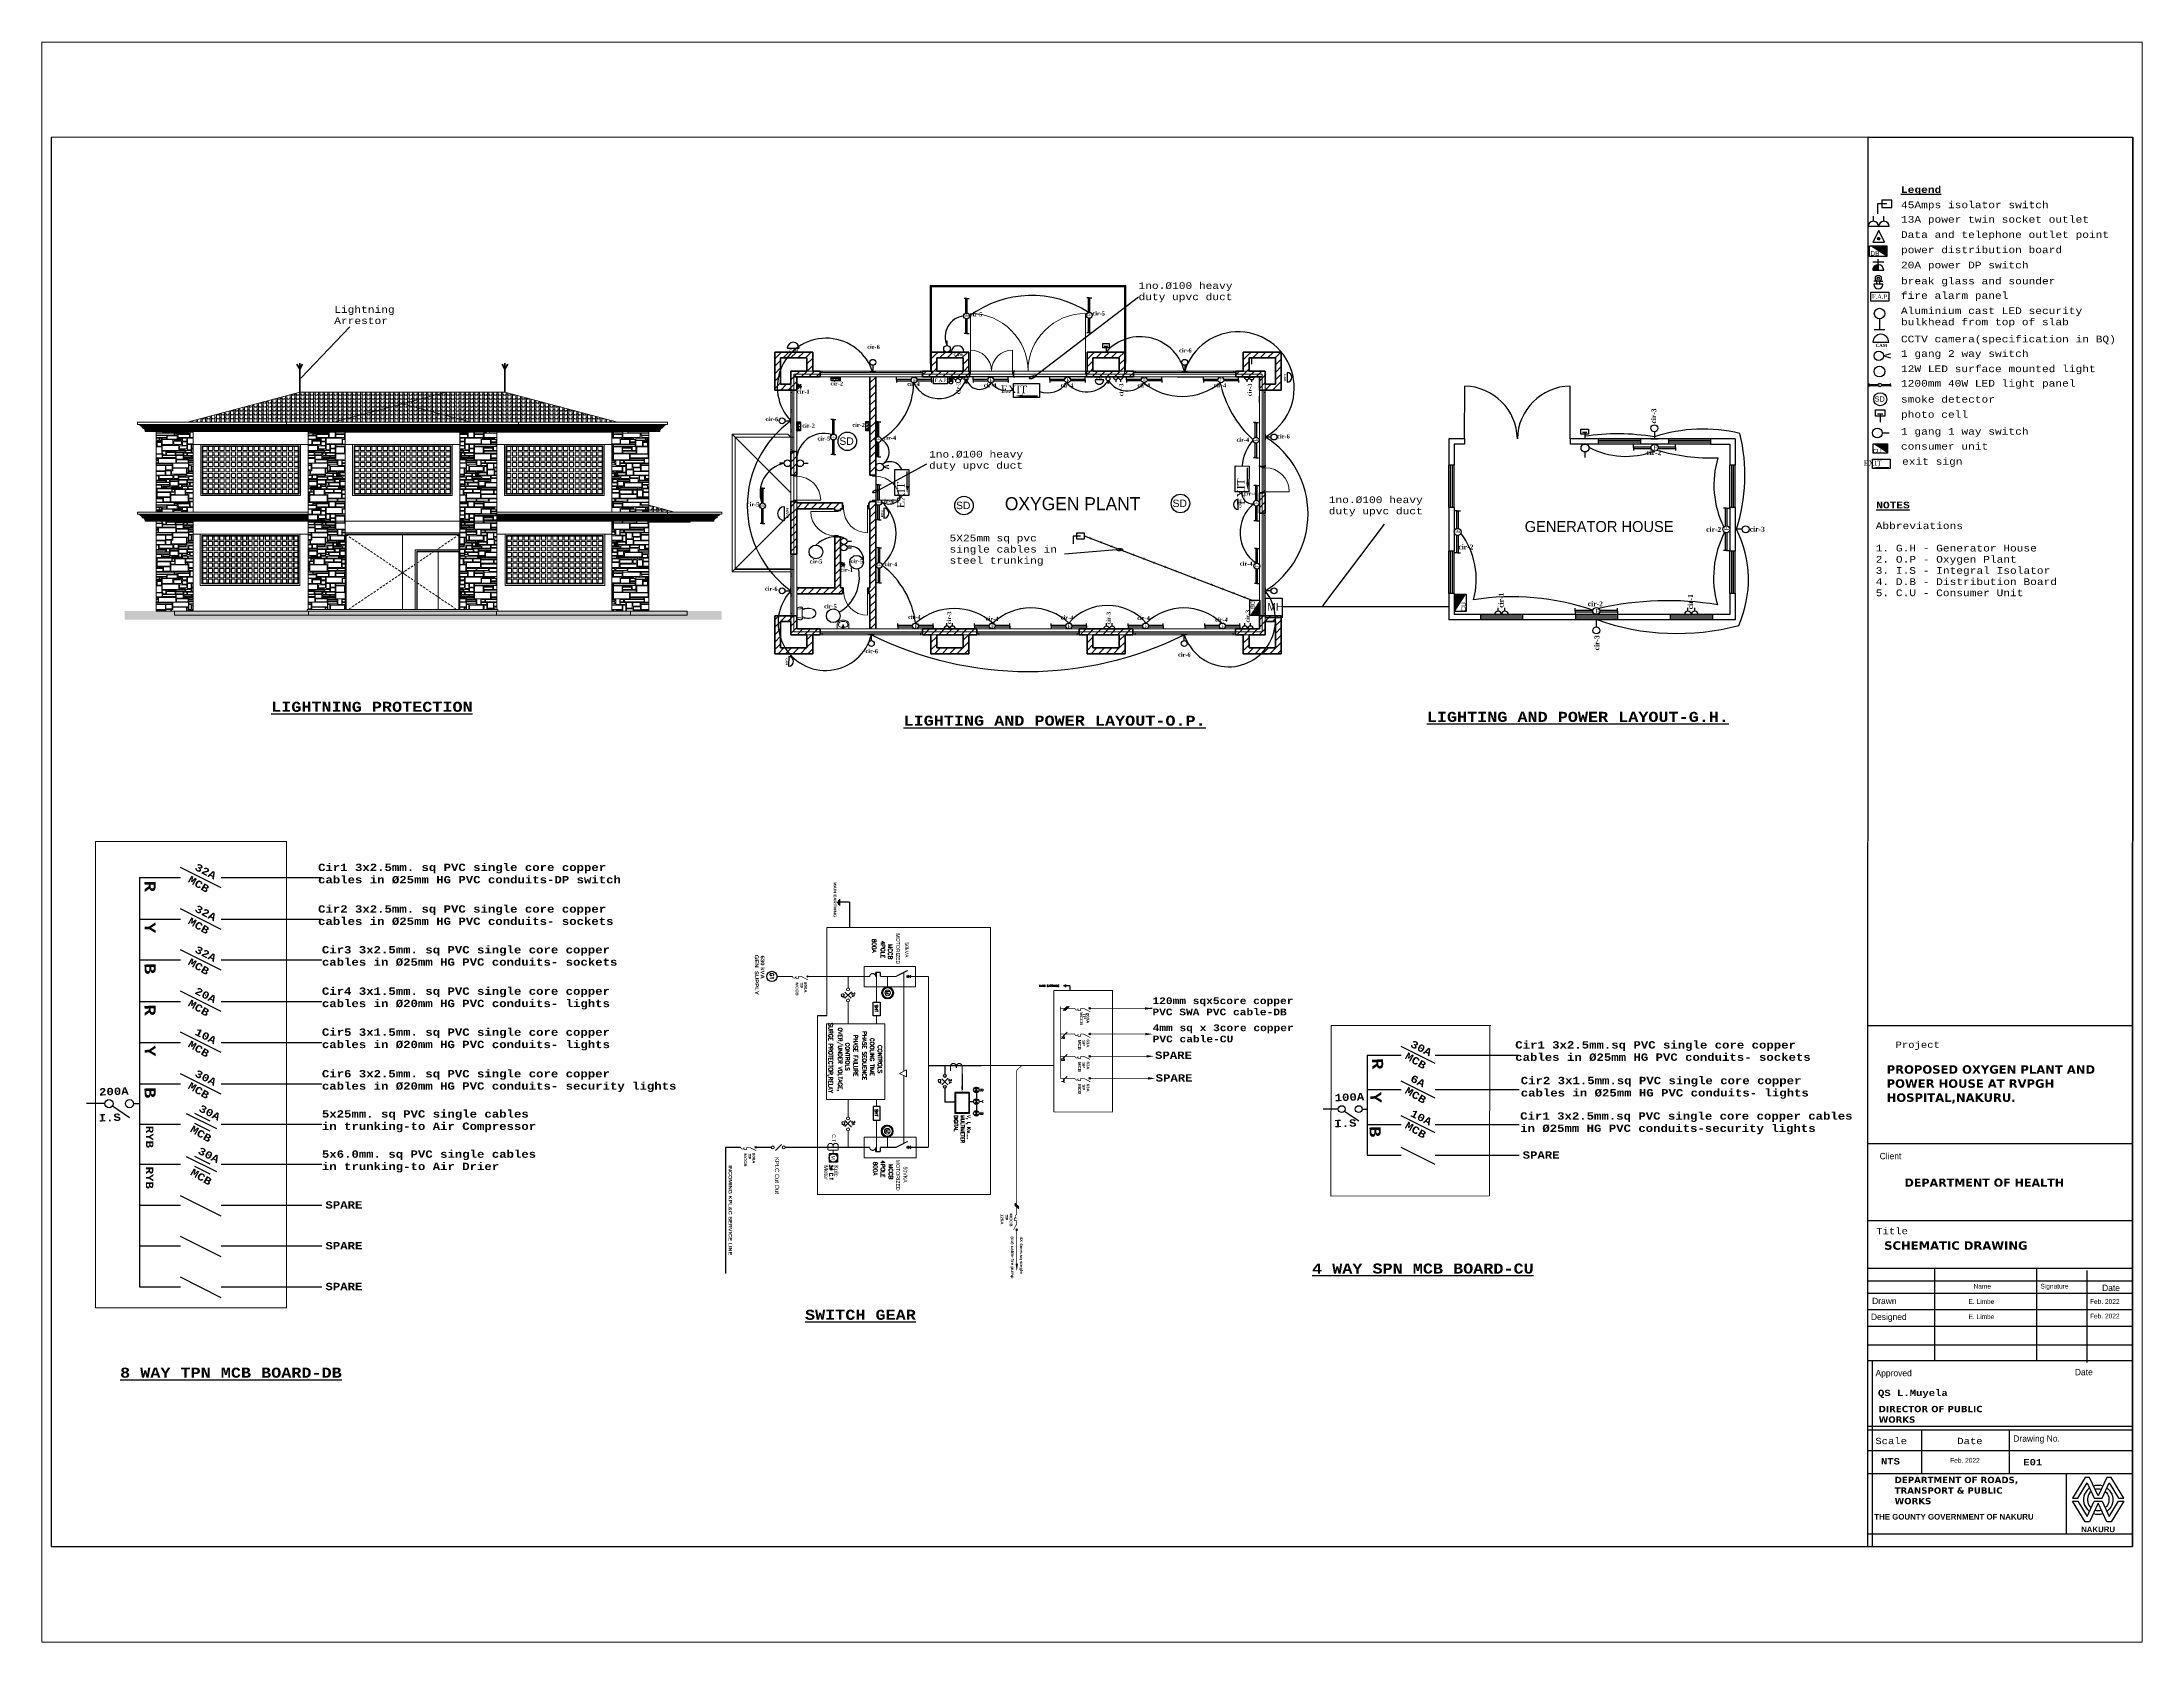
# Paper-space layout 'Layout1' of a CAD drawing. Header units: millimetres, sheet in inches. Extents: x 0.1 to 10.9, y 0.1 to 8.4.
# The model-space entities are those that its viewports show. They can reach past a viewport. Long polylines and large blocks are cut down to what shows.
import ezdxf

# ---------------------------------------------------------------- set-up
doc = ezdxf.new("R2010")
doc.units = ezdxf.units.MM
doc.header["$MEASUREMENT"] = 0
doc.set_wipeout_variables(frame=1)
for name, pattern in [('CENTER', [2, 1.25, -0.25, 0.25, -0.25]), ('DASHED100', [700, 200, -150, 200, -150]), ('Dotted', [634.99999, 0, -634.99999]), ('HIDDEN', [9.525, 6.35, -3.175]), ('Hidden Line', [391.222223, 282.222223, -109]), ('HIDDEN2', [0.1875, 0.125, -0.0625]), ('Wipeout_Contour', [1000, 0, -1000])]:
    doc.linetypes.add(name, pattern=pattern)
for name, color, linetype in [('25LINE', 5, 'Continuous'), ('35LINE', 2, 'Continuous'), ('ArchiCAD Doors', 7, 'Continuous'), ('ArchiCAD Windows', 7, 'Continuous'), ('COLS', 6, 'Continuous'), ('Data', 34, 'Continuous'), ('electrical', 10, 'Continuous'), ('Fire detection', 1, 'Continuous'), ('Fire System', 4, 'Continuous'), ('Interior - Furniture', 7, 'Continuous'), ('LI', 6, 'Continuous'), ('LIGHTING', 1, 'Continuous'), ('Lights', 1, 'Continuous'), ('SECURITY', 6, 'Continuous'), ('Shell - Roof', 7, 'Continuous'), ('Socket', 5, 'Continuous'), ('SP', 4, 'Continuous'), ('Structural - Bearing', 7, 'Continuous'), ('TITLE_BLOCK', 7, 'Continuous'), ('TX200', 3, 'Continuous'), ('W', 7, 'CENTER'), ('windows and  door', 20, 'Continuous')]:
    doc.layers.add(name, color=color, linetype=linetype)
for name, color, linetype, lineweight in [('2D Drafting - General_Pen_No__20', 1, 'Continuous', 0), ('ArchiCAD Doors_Pen_No__27', 7, 'Continuous', 35), ('ArchiCAD Windows_Pen_No__27', 7, 'Continuous', 35), ('Interior - Furniture _Pen_No__75', 6, 'Continuous', 20), ('rowpower', 10, 'Continuous', 30), ('Shell - Roof_Pen_No__1', 7, 'Continuous', 13), ('Shell - Roof_Pen_No__2', 8, 'Continuous', 15), ('Structural - Bearing_Pen_No__27', 7, 'Continuous', 35), ('title', 10, 'Continuous', 30), ('TXT1', 7, 'Continuous', 9), ('wall', 7, 'Continuous', 30)]:
    doc.layers.add(name, color=color, linetype=linetype, lineweight=lineweight)
for name, color, linetype, lineweight, true_color in [('ArchiCAD Doors_Pen_No__23', 7, 'Continuous', 20, 0xff6600), ('ArchiCAD Doors_Pen_No__3', 7, 'Continuous', 18, 0xff6600), ('ArchiCAD Windows_Pen_No__23', 7, 'Continuous', 20, 0xff6600), ('ArchiCAD Windows_Pen_No__3', 7, 'Continuous', 18, 0xff6600), ('Shell - Roof_Pen_No__112', 7, 'Continuous', 13, 0xd5aaaa), ('Shell - Roof_Pen_No__72', 7, 'Continuous', 20, 0xbf8080), ('Shell - Roof_Pen_No__92', 7, 'Continuous', 13, 0xbf8080), ('Structural - Bearing_Pen_No__3', 7, 'Continuous', 18, 0xff6600), ('Structural - Bearing_Pen_No__68', 7, 'Continuous', 20, 0xfd4435), ('Structural - Bearing_Pen_No__69', 7, 'Continuous', 20, 0x71cebe), ('Structural - Bearing_Pen_No__87', 7, 'Continuous', 20, 0x6a6a6a), ('Structural - Bearing_Pen_No__89', 7, 'Continuous', 20, 0x71cebe), ('Structural - Bearing_Pen_No__90', 7, 'Continuous', 20, 0x00bfbf)]:
    doc.layers.add(name, color=color, linetype=linetype, lineweight=lineweight, true_color=true_color)
doc.styles.add('Arial 2.0', font='arial.ttf', dxfattribs={"height": 2})
doc.styles.add('GENERATED_STYLE_1', font='arial.ttf')
doc.styles.add('GENERATED_STYLE_3', font='times.ttf')
doc.styles.add('GENERATED_STYLE_4', font='comici.ttf')
doc.styles.add('GENERATED_STYLE_5', font='timesbd.ttf')
doc.styles.add('GENERATED_STYLE_8', font='GOTHIC.TTF')
doc.styles.add('ROMANS', font='romans', dxfattribs={"height": 100})
doc.styles.add('style1', font='')
doc.styles.get('style1').set_extended_font_data('Arial Black')
doc.dimstyles.new('GENERATED_STYLE__9', dxfattribs={"dimtxt": 350, "dimasz": 350, "dimexe": 0.18, "dimexo": 0, "dimgap": 0.09, "dimtad": 1, "dimdec": 0, "dimzin": 0, "dimdsep": 46, "dimtxsty": 'GENERATED_STYLE_1', "dimcen": 0.09, "dimclrd": 256, "dimclre": 256, "dimclrt": 256, "dimadec": 0, "dimazin": 0, "dimtfac": 1, "dimtdec": 0, "dimtmove": 2, "dimatfit": 3, "dimfxl": 1, "dimtolj": 1, "dimtzin": 0, "dimlwd": -1, "dimlwe": -1, "dimarcsym": 0})
pattern_1 = [(45, (2062354.69, -947561.65), (-127.279217, 127.279217), [])]
pattern_2 = [(0, (-2931697, 1453617), (0, 9861.636), [719.076, -9142.56]), (0, (-2931697, 1453720), (0, 9861.636), [719.076, -9142.56]), (90, (-2931697, 1453617), (-9861.636, 0), [102.726, -9758.909]), (90, (-2932621, 1453104), (-9861.636, 0), [616.352, -9245.283]), (0, (-2932621, 1453720), (0, 9861.636), [821.802, -9039.833]), (90, (-2931799, 1453104), (-9861.636, 0), [616.352, -9245.283]), (0, (-2932621, 1453104), (0, 9861.636), [821.802, -9039.833]), (0, (-2933340, 1453617), (0, 9861.636), [616.352, -9245.283]), (90, (-2933340, 1453617), (-9861.636, 0), [410.9, -9450.736]), (0, (-2933340, 1454028), (0, 9861.636), [616.352, -9245.283]), (90, (-2932724, 1453617), (-9861.636, 0), [410.9, -9450.736]), (0, (-2932621, 1453823), (0, 9861.636), [1643.602, -8218.034]), (0, (-2932621, 1454028), (0, 9861.636), [1643.602, -8218.034]), (90, (-2932621, 1453823), (-9861.636, 0), [205.45, -9656.186]), (0, (-2931697, 1453515), (0, 9861.636), [2465.404, -7396.232]), (90, (-2931697, 1452898), (-9861.636, 0), [616.35, -9245.286]), (0, (-2931697, 1452898), (0, 9861.636), [2465.404, -7396.232]), (0, (-2932210, 1454131), (0, 9861.636), [1232.702, -8628.934]), (90, (-2932210, 1454131), (-9861.636, 0), [410.9, -9450.736]), (0, (-2932210, 1454542), (0, 9861.636), [1232.702, -8628.934]), (0, (-2932621, 1454645), (0, 9861.636), [1129.976, -8731.66]), (90, (-2932621, 1454645), (-9861.636, 0), [308.176, -9553.46]), (0, (-2933032, 1454645), (0, 9861.636), [308.176, -9553.46]), (90, (-2932724, 1454645), (-9861.636, 0), [102.726, -9758.909]), (0, (-2933546, 1454336), (0, 9861.636), [1232.702, -8628.934]), (90, (-2932313, 1454131), (-9861.636, 0), [205.45, -9656.186]), (0, (-2933546, 1454131), (0, 9861.636), [1232.702, -8628.934]), (90, (-2933546, 1454131), (-9861.636, 0), [205.45, -9656.186]), (0, (-2933596, 1453986), (0, 9861.636), [206.599, -9655.037]), (0, (-2932621, 1454953), (0, 9861.636), [1129.976, -8731.66]), (0, (-2933032, 1454439), (0, 9861.636), [616.35, -9245.286]), (90, (-2933032, 1454439), (-9861.636, 0), [102.726, -9758.909]), (0, (-2933032, 1454542), (0, 9861.636), [616.35, -9245.286]), (90, (-2932416, 1454439), (-9861.636, 0), [102.726, -9758.909]), (0, (-2933546, 1454439), (0, 9861.636), [410.9, -9450.736]), (90, (-2933135, 1454439), (-9861.636, 0), [410.9, -9450.736]), (0, (-2933546, 1454850), (0, 9861.636), [410.9, -9450.736]), (90, (-2933546, 1454439), (-9861.636, 0), [410.9, -9450.736]), (0, (-2933032, 1454747), (0, 9861.636), [308.176, -9553.46]), (90, (-2933032, 1454645), (-9861.636, 0), [102.726, -9758.909]), (0, (-2933032, 1454850), (0, 9861.636), [308.176, -9553.46]), (90, (-2932724, 1454850), (-9861.636, 0), [102.726, -9758.909]), (0, (-2933032, 1454953), (0, 9861.636), [308.176, -9553.46]), (90, (-2933032, 1454850), (-9861.636, 0), [102.726, -9758.909]), (0, (-2932929, 1455055), (0, 9861.636), [924.526, -8937.11]), (90, (-2932005, 1455055), (-9861.636, 0), [102.726, -9758.909]), (0, (-2932929, 1455158), (0, 9861.636), [924.526, -8937.11]), (90, (-2932929, 1455055), (-9861.636, 0), [102.726, -9758.909]), (0, (-2931902, 1455055), (0, 9861.636), [410.9, -9450.736]), (90, (-2931902, 1455055), (-9861.636, 0), [821.802, -9039.833]), (90, (-2933389, 1453986), (-9861.636, 0), [85.419, -9776.216]), (0, (-2933596, 1454071), (0, 9861.636), [206.599, -9655.037]), (90, (-2933596, 1453986), (-9861.636, 0), [85.419, -9776.216]), (0, (-2931697, 1453617), (0, 9861.636), [719.076, -9142.56]), (90, (-2930978, 1453617), (-9861.636, 0), [102.726, -9758.909]), (0, (-2931697, 1453720), (0, 9861.636), [719.076, -9142.56]), (90, (-2931697, 1453617), (-9861.636, 0), [102.726, -9758.909]), (90, (-2930978, 1453823), (-9861.636, 0), [205.45, -9656.186]), (0, (-2931697, 1453515), (0, 9861.636), [2465.404, -7396.232]), (90, (-2929231, 1452898), (-9861.636, 0), [616.35, -9245.286]), (90, (-2931697, 1452898), (-9861.636, 0), [616.35, -9245.286]), (0, (-2931697, 1452898), (0, 9861.636), [2465.404, -7396.232]), (90, (-2930978, 1454131), (-9861.636, 0), [410.9, -9450.736]), (0, (-2929642, 1453617), (0, 9861.636), [1849.054, -8012.581]), (0, (-2929642, 1453823), (0, 9861.636), [1849.054, -8012.581]), (90, (-2929642, 1453617), (-9861.636, 0), [205.45, -9656.186]), (0, (-2931388, 1455364), (0, 9861.636), [924.526, -8937.11]), (90, (-2931388, 1454645), (-9861.636, 0), [719.076, -9142.56]), (90, (-2931491, 1454645), (-9861.636, 0), [308.176, -9553.46]), (90, (-2931388, 1455466), (-9861.636, 0), [821.802, -9039.833]), (90, (-2931491, 1455055), (-9861.636, 0), [821.802, -9039.833]), (0, (-2931388, 1455466), (0, 9861.636), [821.802, -9039.833]), (90, (-2930567, 1455466), (-9861.636, 0), [821.802, -9039.833]), (0, (-2931388, 1454645), (0, 9861.636), [924.526, -8937.11]), (90, (-2930464, 1454645), (-9861.636, 0), [719.076, -9142.56]), (0, (-2930361, 1454645), (0, 9861.636), [2465.404, -7396.232]), (0, (-2930361, 1455158), (0, 9861.636), [2465.404, -7396.232]), (90, (-2930361, 1454645), (-9861.636, 0), [513.626, -9348.01]), (0, (-2929539, 1454542), (0, 9861.636), [719.076, -9142.56]), (0, (-2929539, 1453925.5), (0, 9861.636), [719.076, -9142.56]), (90, (-2929539, 1453925.5), (-9861.636, 0), [616.352, -9245.283]), (90, (-2929334, 1455261), (-9861.636, 0), [719.076, -9142.56]), (0, (-2930926, 1454131), (0, 9861.636), [1181.34, -8680.295]), (90, (-2930387, 1455210), (-9861.636, 0), [462.264, -9399.371]), (0, (-2929334, 1455261), (0, 9861.636), [1489.514, -8372.122]), (0, (-2930875, 1454568), (0, 9861.636), [1284.064, -8577.572]), (90, (-2929591, 1454234), (-9861.636, 0), [333.856, -9527.78]), (0, (-2930875, 1454234), (0, 9861.636), [1284.064, -8577.572]), (90, (-2930875, 1454234), (-9861.636, 0), [333.856, -9527.78]), (90, (-2929385, 1455210), (-9861.636, 0), [462.264, -9399.371]), (0, (-2930387, 1455210), (0, 9861.636), [1001.57, -8860.066]), (90, (-2929745, 1453566), (-9861.636, 0), [564.988, -9296.648]), (90, (-2930926, 1453566), (-9861.636, 0), [564.988, -9296.648]), (0, (-2930926, 1453566), (0, 9861.636), [1181.34, -8680.295]), (0, (-2929128, 1453206), (0, 9861.636), [719.076, -9142.56]), (90, (-2928409, 1452796), (-9861.636, 0), [410.9, -9450.736]), (0, (-2929128, 1452796), (0, 9861.636), [719.076, -9142.56]), (90, (-2927793, 1453617), (-9861.636, 0), [205.45, -9656.186]), (0, (-2929128, 1453309), (0, 9861.636), [1849.054, -8012.581]), (90, (-2929128, 1452796), (-9861.636, 0), [410.9, -9450.736]), (0, (-2928307, 1452796), (0, 9861.636), [513.626, -9348.01]), (90, (-2927793, 1452796), (-9861.636, 0), [102.726, -9758.909]), (0, (-2928307, 1452898), (0, 9861.636), [513.626, -9348.01]), (90, (-2928307, 1452796), (-9861.636, 0), [102.726, -9758.909]), (0, (-2928204, 1453001), (0, 9861.636), [924.526, -8937.11]), (90, (-2927279, 1453001), (-9861.636, 0), [205.45, -9656.186]), (0, (-2928204, 1453206), (0, 9861.636), [924.526, -8937.11]), (90, (-2928204, 1453001), (-9861.636, 0), [205.45, -9656.186]), (0, (-2927177, 1453104), (0, 9861.636), [1129.978, -8731.657]), (0, (-2927177, 1453720), (0, 9861.636), [1129.978, -8731.657]), (90, (-2927177, 1453104), (-9861.636, 0), [616.352, -9245.283]), (0, (-2927690, 1453617), (0, 9861.636), [410.9, -9450.736]), (90, (-2927279, 1453617), (-9861.636, 0), [410.9, -9450.736]), (0, (-2927690, 1454028), (0, 9861.636), [410.9, -9450.736]), (90, (-2927690, 1453617), (-9861.636, 0), [410.9, -9450.736]), (0, (-2927177, 1453823), (0, 9861.636), [1129.978, -8731.657]), (0, (-2928718, 1454131), (0, 9861.636), [1951.778, -7909.858]), (0, (-2927177, 1454028), (0, 9861.636), [1129.978, -8731.657]), (90, (-2927177, 1453823), (-9861.636, 0), [205.45, -9656.186]), (0, (-2927793, 1454645), (0, 9861.636), [719.076, -9142.56]), (90, (-2927896, 1454645), (-9861.636, 0), [513.626, -9348.01]), (90, (-2928820, 1453925.5), (-9861.636, 0), [616.352, -9245.283]), (90, (-2927793, 1453925.5), (-9861.636, 0), [102.726, -9758.909]), (90, (-2927074, 1454645), (-9861.636, 0), [616.352, -9245.283]), (0, (-2927793, 1455261), (0, 9861.636), [719.076, -9142.56]), (90, (-2927793, 1454645), (-9861.636, 0), [616.352, -9245.283]), (0, (-2927793, 1455364), (0, 9861.636), [924.526, -8937.11]), (90, (-2926868.5, 1455364), (-9861.636, 0), [616.352, -9245.283]), (90, (-2927793, 1455364), (-9861.636, 0), [616.352, -9245.283]), (90, (-2926971, 1454747), (-9861.636, 0), [513.626, -9348.01]), (0, (-2926971, 1455261), (0, 9861.636), [205.45, -9656.186]), (90, (-2927844, 1455261), (-9861.636, 0), [719.076, -9142.56]), (0, (-2926971, 1454747), (0, 9861.636), [2105.866, -7755.77]), (0, (-2928769, 1453925.5), (0, 9861.636), [975.89, -8885.745]), (0, (-2928769, 1454028), (0, 9861.636), [975.89, -8885.745]), (90, (-2928769, 1453925.5), (-9861.636, 0), [102.726, -9758.909]), (90, (-2928718, 1454131), (-9861.636, 0), [462.264, -9399.371]), (0, (-2928718, 1454593), (0, 9861.636), [1951.778, -7909.858]), (90, (-2929128, 1453309), (-9861.636, 0), [256.812, -9604.824]), (0, (-2929128, 1453566), (0, 9861.636), [1849.054, -8012.581]), (90, (-2927279, 1453309), (-9861.636, 0), [256.812, -9604.824]), (90, (-2926047, 1453104), (-9861.636, 0), [616.352, -9245.283]), (90, (-2925533, 1452898), (-9861.636, 0), [410.9, -9450.736]), (0, (-2925944, 1453309), (0, 9861.636), [410.9, -9450.736]), (90, (-2925944, 1452898), (-9861.636, 0), [410.9, -9450.736]), (0, (-2925944, 1452898), (0, 9861.636), [410.9, -9450.736]), (0, (-2925944, 1453412), (0, 9861.636), [1129.976, -8731.66]), (90, (-2925944, 1453412), (-9861.636, 0), [513.626, -9348.01]), (90, (-2925430, 1453104), (-9861.636, 0), [205.45, -9656.186]), (0, (-2925430, 1453309), (0, 9861.636), [616.352, -9245.283]), (90, (-2924814, 1453104), (-9861.636, 0), [205.45, -9656.186]), (0, (-2925430, 1453104), (0, 9861.636), [616.352, -9245.283]), (0, (-2924711, 1453206), (0, 9861.636), [308.176, -9553.46]), (90, (-2924403, 1453206), (-9861.636, 0), [308.176, -9553.46]), (90, (-2926047, 1453823), (-9861.636, 0), [205.45, -9656.186]), (90, (-2924814, 1453412), (-9861.636, 0), [513.626, -9348.01]), (0, (-2925944, 1453925.5), (0, 9861.636), [1129.976, -8731.66]), (0, (-2924711, 1453925.5), (0, 9861.636), [1129.978, -8731.657]), (90, (-2924711, 1453617), (-9861.636, 0), [308.176, -9553.46]), (0, (-2924711, 1453617), (0, 9861.636), [1129.978, -8731.657]), (0, (-2924711, 1453515), (0, 9861.636), [308.176, -9553.46]), (90, (-2924711, 1453206), (-9861.636, 0), [308.176, -9553.46]), (90, (-2924609, 1454953), (-9861.636, 0), [616.352, -9245.283]), (0, (-2924814, 1455569), (0, 9861.636), [205.45, -9656.186]), (90, (-2925944, 1454028), (-9861.636, 0), [308.176, -9553.46]), (90, (-2924814, 1454953), (-9861.636, 0), [616.352, -9245.283]), (0, (-2924506, 1455261), (0, 9861.636), [308.176, -9553.46]), (0, (-2924814, 1454953), (0, 9861.636), [205.45, -9656.186]), (90, (-2925944, 1454439), (-9861.636, 0), [205.45, -9656.186]), (90, (-2924506, 1455261), (-9861.636, 0), [719.076, -9142.56]), (0, (-2924814, 1454850), (0, 9861.636), [1027.252, -8834.383]), (90, (-2924814, 1454542), (-9861.636, 0), [308.176, -9553.46]), (0, (-2924814, 1454542), (0, 9861.636), [1027.252, -8834.383]), (0, (-2924506, 1454953), (0, 9861.636), [1232.702, -8628.934]), (0, (-2924506, 1455158), (0, 9861.636), [1232.702, -8628.934]), (90, (-2924506, 1454953), (-9861.636, 0), [205.45, -9656.186]), (0, (-2924506, 1454028), (0, 9861.636), [719.076, -9142.56]), (0, (-2924506, 1454439), (0, 9861.636), [719.076, -9142.56]), (90, (-2924506, 1454028), (-9861.636, 0), [410.9, -9450.736]), (0, (-2925944, 1454645), (0, 9861.636), [1027.252, -8834.383]), (90, (-2924917, 1454439), (-9861.636, 0), [205.45, -9656.186]), (0, (-2925944, 1454439), (0, 9861.636), [1027.252, -8834.383]), (0, (-2925944, 1454336), (0, 9861.636), [1335.428, -8526.207]), (90, (-2924609, 1454028), (-9861.636, 0), [308.176, -9553.46]), (0, (-2925944, 1454028), (0, 9861.636), [1335.428, -8526.207]), (0, (-2926663, 1454131), (0, 9861.636), [616.35, -9245.286]), (90, (-2926047, 1454131), (-9861.636, 0), [513.626, -9348.01]), (0, (-2926663, 1454645), (0, 9861.636), [616.35, -9245.286]), (90, (-2926663, 1454131), (-9861.636, 0), [513.626, -9348.01]), (90, (-2924865, 1454747), (-9861.636, 0), [873.164, -8988.472]), (90, (-2926766, 1455261), (-9861.636, 0), [359.538, -9502.098]), (90, (-2926766, 1454131), (-9861.636, 0), [462.264, -9399.371]), (90, (-2923787, 1454542), (-9861.636, 0), [308.176, -9553.46]), (90, (-2923581, 1453617), (-9861.636, 0), [308.176, -9553.46]), (90, (-2923787, 1454028), (-9861.636, 0), [410.9, -9450.736]), (90, (-2923273, 1454953), (-9861.636, 0), [205.45, -9656.186]), (90, (-2922143, 1455261), (-9861.636, 0), [616.35, -9245.286]), (90, (-2924198, 1455261), (-9861.636, 0), [719.076, -9142.56]), (90, (-2924300, 1453104), (-9861.636, 0), [410.9, -9450.736]), (0, (-2924300, 1453515), (0, 9861.636), [1438.152, -8423.484]), (0, (-2924300, 1453104), (0, 9861.636), [1438.152, -8423.484]), (0, (-2924095, 1455261), (0, 9861.636), [1951.778, -7909.858]), (90, (-2924095, 1455261), (-9861.636, 0), [616.35, -9245.286]), (90, (-2922862, 1453104), (-9861.636, 0), [410.9, -9450.736]), (0, (-2933237, 1456802), (0, 9861.636), [2259.954, -7601.681]), (0, (-2931902, 1455877), (0, 9861.636), [410.9, -9450.736]), (0, (-2932313, 1456288), (0, 9861.636), [821.802, -9039.833]), (90, (-2932313, 1455980), (-9861.636, 0), [308.176, -9553.46]), (0, (-2932313, 1455980), (0, 9861.636), [821.802, -9039.833]), (0, (-2931902, 1458035), (0, 9861.636), [1900.416, -7961.22]), (0, (-2932313, 1456391), (0, 9861.636), [513.626, -9348.01]), (90, (-2931799, 1456391), (-9861.636, 0), [308.176, -9553.46]), (0, (-2932313, 1456699), (0, 9861.636), [513.626, -9348.01]), (90, (-2932313, 1456391), (-9861.636, 0), [308.176, -9553.46]), (0, (-2933957, 1457829), (0, 9861.636), [616.35, -9245.286]), (90, (-2933340, 1457829), (-9861.636, 0), [513.626, -9348.01]), (90, (-2933957, 1457829), (-9861.636, 0), [513.626, -9348.01]), (0, (-2933237, 1457726), (0, 9861.636), [1232.702, -8628.934]), (90, (-2932005, 1457726), (-9861.636, 0), [924.526, -8937.11]), (90, (-2933237, 1457726), (-9861.636, 0), [924.526, -8937.11]), (90, (-2931902, 1457726), (-9861.636, 0), [308.176, -9553.46]), (90, (-2932364, 1455980), (-9861.636, 0), [796.12, -9065.516]), (0, (-2932929, 1455980), (0, 9861.636), [564.988, -9296.648]), (90, (-2932929, 1455980), (-9861.636, 0), [796.12, -9065.516]), (90, (-2933237, 1456802), (-9861.636, 0), [873.164, -8988.472]), (0, (-2931902, 1457726), (0, 9861.636), [1900.416, -7961.22]), (0, (-2933237, 1457675), (0, 9861.636), [2259.954, -7601.681]), (0, (-2932929, 1456776), (0, 9861.636), [564.988, -9296.648]), (0, (-2931388, 1456288), (0, 9861.636), [821.802, -9039.833]), (90, (-2931697, 1456391), (-9861.636, 0), [308.176, -9553.46]), (90, (-2931491, 1455980), (-9861.636, 0), [308.176, -9553.46]), (90, (-2930002, 1457726), (-9861.636, 0), [308.176, -9553.46]), (90, (-2930875, 1457084), (-9861.636, 0), [539.306, -9322.33]), (90, (-2929950, 1457675), (-9861.636, 0), [975.888, -8885.748]), (0, (-2929950, 1457675), (0, 9861.636), [1592.24, -8269.396]), (90, (-2929437, 1455775), (-9861.636, 0), [513.626, -9348.01]), (0, (-2929334, 1456083), (0, 9861.636), [2465.404, -7396.232]), (0, (-2929334, 1456288), (0, 9861.636), [2465.404, -7396.232]), (90, (-2929334, 1456083), (-9861.636, 0), [205.45, -9656.186]), (0, (-2930875, 1456802), (0, 9861.636), [1951.778, -7909.858]), (90, (-2930875, 1456802), (-9861.636, 0), [205.45, -9656.186]), (0, (-2930875, 1457007), (0, 9861.636), [1951.778, -7909.858]), (0, (-2930875, 1457624), (0, 9861.636), [2568.13, -7293.505]), (0, (-2930875, 1457084), (0, 9861.636), [2568.13, -7293.505]), (0, (-2929334, 1455980), (0, 9861.636), [1489.514, -8372.122]), (90, (-2930978, 1456802), (-9861.636, 0), [873.164, -8988.472]), (0, (-2930515, 1455775), (0, 9861.636), [1078.614, -8783.022]), (0, (-2930515, 1456288), (0, 9861.636), [1078.614, -8783.022]), (90, (-2930515, 1455775), (-9861.636, 0), [513.626, -9348.01]), (0, (-2931697, 1456391), (0, 9861.636), [2824.942, -7036.694]), (0, (-2931697, 1456699), (0, 9861.636), [2824.942, -7036.694]), (0, (-2930387, 1455672), (0, 9861.636), [1001.57, -8860.066]), (0, (-2928255, 1457418), (0, 9861.636), [1900.416, -7961.22]), (90, (-2928255, 1457110), (-9861.636, 0), [308.176, -9553.46]), (90, (-2928358, 1457675), (-9861.636, 0), [975.888, -8885.748]), (90, (-2926869, 1456083), (-9861.636, 0), [205.45, -9656.186]), (0, (-2927793, 1455980), (0, 9861.636), [924.526, -8937.11]), (90, (-2927690, 1457932), (-9861.636, 0), [154.088, -9707.547]), (0, (-2928820, 1457007), (0, 9861.636), [2465.404, -7396.232]), (0, (-2927690, 1457470), (0, 9861.636), [1232.702, -8628.934]), (90, (-2928923, 1456802), (-9861.636, 0), [205.45, -9656.186]), (90, (-2928307, 1457084), (-9861.636, 0), [539.306, -9322.33]), (0, (-2927690, 1457829), (0, 9861.636), [1232.702, -8628.934]), (90, (-2928204, 1457521), (-9861.636, 0), [205.45, -9656.186]), (0, (-2928307, 1457726), (0, 9861.636), [102.726, -9758.909]), (90, (-2928307, 1457726), (-9861.636, 0), [308.176, -9553.46]), (0, (-2928307, 1458035), (0, 9861.636), [513.626, -9348.01]), (90, (-2927793, 1457521), (-9861.636, 0), [513.626, -9348.01]), (0, (-2928204, 1457521), (0, 9861.636), [410.902, -9450.733]), (0, (-2927690, 1457932), (0, 9861.636), [924.526, -8937.11]), (90, (-2927690, 1457470), (-9861.636, 0), [359.538, -9502.098]), (0, (-2928820, 1456340), (0, 9861.636), [2465.404, -7396.232]), (0, (-2928255, 1457110), (0, 9861.636), [1900.416, -7961.22]), (90, (-2928872, 1456391), (-9861.636, 0), [308.176, -9553.46]), (90, (-2928820, 1456340), (-9861.636, 0), [667.714, -9193.921]), (90, (-2926663, 1457880), (-9861.636, 0), [154.088, -9707.547]), (0, (-2926252, 1456391), (0, 9861.636), [1643.602, -8218.034]), (90, (-2926252, 1456391), (-9861.636, 0), [410.9, -9450.736]), (0, (-2926252, 1456802), (0, 9861.636), [1643.602, -8218.034]), (0, (-2926663, 1457880), (0, 9861.636), [205.45, -9656.186]), (90, (-2924609, 1456391), (-9861.636, 0), [410.9, -9450.736]), (0, (-2924506, 1455980), (0, 9861.636), [308.176, -9553.46]), (90, (-2926355, 1457521), (-9861.636, 0), [256.812, -9604.824]), (0, (-2926355, 1457778), (0, 9861.636), [1027.252, -8834.383]), (0, (-2924506, 1456083), (0, 9861.636), [1335.428, -8526.207]), (90, (-2924506, 1456083), (-9861.636, 0), [308.176, -9553.46]), (0, (-2924506, 1456391), (0, 9861.636), [1335.428, -8526.207]), (0, (-2924506, 1456802), (0, 9861.636), [1027.252, -8834.383]), (90, (-2924506, 1456802), (-9861.636, 0), [205.45, -9656.186]), (0, (-2924506, 1457007), (0, 9861.636), [1027.252, -8834.383]), (0, (-2924711, 1457418), (0, 9861.636), [1232.702, -8628.934]), (90, (-2924711, 1457418), (-9861.636, 0), [308.176, -9553.46]), (0, (-2924711, 1457726), (0, 9861.636), [1232.702, -8628.934]), (0, (-2924917, 1457829), (0, 9861.636), [719.076, -9142.56]), (90, (-2924917, 1457829), (-9861.636, 0), [308.176, -9553.46]), (90, (-2924609, 1456905), (-9861.636, 0), [102.726, -9758.909]), (90, (-2926458, 1457470), (-9861.636, 0), [359.538, -9502.098]), (90, (-2925328, 1456905), (-9861.636, 0), [513.626, -9348.01]), (0, (-2925225, 1457315), (0, 9861.636), [1027.252, -8834.383]), (0, (-2925225, 1457110), (0, 9861.636), [1027.252, -8834.383]), (90, (-2925225, 1457110), (-9861.636, 0), [205.45, -9656.186]), (0, (-2925225, 1457007), (0, 9861.636), [616.352, -9245.283]), (0, (-2925225, 1456905), (0, 9861.636), [616.352, -9245.283]), (90, (-2925225, 1456905), (-9861.636, 0), [102.726, -9758.909]), (90, (-2926458, 1457880), (-9861.636, 0), [154.088, -9707.547]), (90, (-2926355, 1457110), (-9861.636, 0), [308.176, -9553.46]), (0, (-2926766, 1455620), (0, 9861.636), [1900.416, -7961.22]), (0, (-2925225, 1457418), (0, 9861.636), [410.9, -9450.736]), (90, (-2924814, 1457418), (-9861.636, 0), [308.176, -9553.46]), (0, (-2925225, 1457726), (0, 9861.636), [410.9, -9450.736]), (90, (-2925225, 1457418), (-9861.636, 0), [308.176, -9553.46]), (0, (-2926355, 1457521), (0, 9861.636), [1027.252, -8834.383]), (0, (-2926355, 1457829), (0, 9861.636), [1335.428, -8526.207]), (90, (-2925019, 1457829), (-9861.636, 0), [205.45, -9656.186]), (0, (-2926355, 1458035), (0, 9861.636), [1335.428, -8526.207]), (90, (-2926355, 1457829), (-9861.636, 0), [205.45, -9656.186]), (0, (-2926663, 1458035), (0, 9861.636), [205.45, -9656.186]), (90, (-2926355, 1456340), (-9861.636, 0), [667.714, -9193.921]), (90, (-2925328, 1457521), (-9861.636, 0), [256.812, -9604.824]), (90, (-2926766, 1455672), (-9861.636, 0), [642.032, -9219.604]), (90, (-2926766, 1457932), (-9861.636, 0), [154.088, -9707.547]), (0, (-2926766, 1455672), (0, 9861.636), [2208.592, -7653.043]), (0, (-2926766, 1456314), (0, 9861.636), [2208.592, -7653.043]), (90, (-2924557, 1455672), (-9861.636, 0), [642.032, -9219.604]), (0, (-2924557, 1456699), (0, 9861.636), [1386.79, -8474.845]), (90, (-2924557, 1456494), (-9861.636, 0), [205.45, -9656.186]), (0, (-2924557, 1456494), (0, 9861.636), [1386.79, -8474.845]), (0, (-2926304, 1457418), (0, 9861.636), [975.888, -8885.748]), (90, (-2926304, 1456905), (-9861.636, 0), [513.626, -9348.01]), (0, (-2926304, 1456905), (0, 9861.636), [975.888, -8885.748]), (90, (-2923170, 1456083), (-9861.636, 0), [308.176, -9553.46]), (90, (-2923170, 1456494), (-9861.636, 0), [205.45, -9656.186]), (90, (-2923479, 1456802), (-9861.636, 0), [205.45, -9656.186]), (90, (-2923479, 1457418), (-9861.636, 0), [308.176, -9553.46]), (90, (-2924198, 1457829), (-9861.636, 0), [308.176, -9553.46]), (90, (-2924095, 1457110), (-9861.636, 0), [205.45, -9656.186]), (0, (-2924095, 1457315), (0, 9861.636), [616.352, -9245.283]), (90, (-2923479, 1457110), (-9861.636, 0), [205.45, -9656.186]), (0, (-2924095, 1457110), (0, 9861.636), [616.352, -9245.283]), (0, (-2924095, 1455877), (0, 9861.636), [1951.778, -7909.858]), (90, (-2924198, 1457110), (-9861.636, 0), [205.45, -9656.186]), (0, (-2931902, 1458651), (0, 9861.636), [1284.064, -8577.572]), (0, (-2932262, 1459678), (0, 9861.636), [1284.064, -8577.572]), (90, (-2932262, 1459010), (-9861.636, 0), [667.714, -9193.921]), (0, (-2931902, 1458548), (0, 9861.636), [1284.064, -8577.572]), (0, (-2933957, 1458343), (0, 9861.636), [616.35, -9245.286]), (0, (-2933237, 1458651), (0, 9861.636), [1232.702, -8628.934]), (0, (-2933957, 1458445), (0, 9861.636), [616.35, -9245.286]), (90, (-2933340, 1458445), (-9861.636, 0), [513.626, -9348.01]), (0, (-2933957, 1458959), (0, 9861.636), [616.35, -9245.286]), (90, (-2933957, 1458445), (-9861.636, 0), [513.626, -9348.01]), (90, (-2933237, 1458754), (-9861.636, 0), [205.45, -9656.186]), (0, (-2933237, 1459986), (0, 9861.636), [1232.702, -8628.934]), (90, (-2932005, 1459986), (-9861.636, 0), [410.902, -9450.733]), (0, (-2933237, 1460397), (0, 9861.636), [1232.702, -8628.934]), (90, (-2933237, 1459986), (-9861.636, 0), [410.902, -9450.733]), (0, (-2932107, 1459781), (0, 9861.636), [1746.328, -8115.308]), (0, (-2932107, 1459884), (0, 9861.636), [1746.328, -8115.308]), (90, (-2932107, 1459781), (-9861.636, 0), [102.726, -9758.909]), (0, (-2931902, 1459986), (0, 9861.636), [2465.404, -7396.232]), (90, (-2931902, 1459986), (-9861.636, 0), [616.352, -9245.283]), (90, (-2931902, 1458548), (-9861.636, 0), [102.726, -9758.909]), (0, (-2933237, 1458959), (0, 9861.636), [3081.754, -6779.882]), (0, (-2933237, 1458754), (0, 9861.636), [3081.754, -6779.882]), (0, (-2931953, 1458445), (0, 9861.636), [1284.064, -8577.572]), (90, (-2931953, 1458137), (-9861.636, 0), [308.176, -9553.46]), (0, (-2931953, 1458137), (0, 9861.636), [1284.064, -8577.572]), (0, (-2932262, 1459010), (0, 9861.636), [1284.064, -8577.572]), (0, (-2930875, 1459267), (0, 9861.636), [770.438, -9091.198]), (90, (-2930618, 1458548), (-9861.636, 0), [102.726, -9758.909]), (90, (-2930669, 1458137), (-9861.636, 0), [308.176, -9553.46]), (90, (-2930361, 1459781), (-9861.636, 0), [102.726, -9758.909]), (90, (-2929437, 1459986), (-9861.636, 0), [616.352, -9245.283]), (90, (-2929231, 1459986), (-9861.636, 0), [256.812, -9604.824]), (0, (-2930567, 1458137), (0, 9861.636), [513.626, -9348.01]), (0, (-2929231, 1460243), (0, 9861.636), [1592.24, -8269.396]), (0, (-2929950, 1458651), (0, 9861.636), [1592.24, -8269.396]), (0, (-2930053, 1458754), (0, 9861.636), [924.526, -8937.11]), (90, (-2930875, 1459062), (-9861.636, 0), [205.45, -9656.186]), (0, (-2930875, 1459370), (0, 9861.636), [719.076, -9142.56]), (90, (-2930156, 1459370), (-9861.636, 0), [308.176, -9553.46]), (0, (-2930875, 1459678), (0, 9861.636), [719.076, -9142.56]), (90, (-2930875, 1459370), (-9861.636, 0), [308.176, -9553.46]), (90, (-2930156, 1458754), (-9861.636, 0), [205.45, -9656.186]), (0, (-2930053, 1459575), (0, 9861.636), [1335.428, -8526.207]), (0, (-2930053, 1459884), (0, 9861.636), [1335.428, -8526.207]), (90, (-2930053, 1459575), (-9861.636, 0), [308.176, -9553.46]), (90, (-2929334, 1460294), (-9861.636, 0), [308.176, -9553.46]), (90, (-2930104, 1459062), (-9861.636, 0), [205.45, -9656.186]), (0, (-2929231, 1459986), (0, 9861.636), [1592.24, -8269.396]), (0, (-2930875, 1459062), (0, 9861.636), [770.438, -9091.198]), (90, (-2930567, 1458137), (-9861.636, 0), [564.988, -9296.648]), (0, (-2930567, 1458702), (0, 9861.636), [513.626, -9348.01]), (90, (-2930053, 1458137), (-9861.636, 0), [564.988, -9296.648]), (0, (-2929334, 1460294), (0, 9861.636), [2722.216, -7139.42]), (90, (-2930978, 1459010), (-9861.636, 0), [667.714, -9193.921]), (0, (-2930053, 1459524), (0, 9861.636), [924.526, -8937.11]), (90, (-2930053, 1458754), (-9861.636, 0), [770.438, -9091.198]), (0, (-2928615, 1459884), (0, 9861.636), [205.45, -9656.186]), (0, (-2927588, 1460192), (0, 9861.636), [1438.152, -8423.484]), (0, (-2927690, 1458086), (0, 9861.636), [924.526, -8937.11]), (0, (-2928307, 1459729), (0, 9861.636), [616.352, -9245.283]), (0, (-2928307, 1458137), (0, 9861.636), [2362.68, -7498.955]), (0, (-2928307, 1458856), (0, 9861.636), [2362.68, -7498.955]), (90, (-2928307, 1458137), (-9861.636, 0), [719.076, -9142.56]), (90, (-2927639, 1459986), (-9861.636, 0), [256.812, -9604.824]), (90, (-2928307, 1459729), (-9861.636, 0), [205.45, -9656.186]), (0, (-2927588, 1459729), (0, 9861.636), [1438.152, -8423.484]), (0, (-2929026, 1458754), (0, 9861.636), [616.352, -9245.283]), (90, (-2928409, 1458754), (-9861.636, 0), [513.626, -9348.01]), (0, (-2929026, 1459267), (0, 9861.636), [616.352, -9245.283]), (90, (-2929026, 1458754), (-9861.636, 0), [513.626, -9348.01]), (0, (-2928307, 1458959), (0, 9861.636), [1540.878, -8320.757]), (0, (-2928307, 1459678), (0, 9861.636), [1540.878, -8320.757]), (90, (-2928307, 1458959), (-9861.636, 0), [719.076, -9142.56]), (90, (-2928615, 1459575), (-9861.636, 0), [308.176, -9553.46]), (90, (-2928718, 1459575), (-9861.636, 0), [308.176, -9553.46]), (0, (-2929026, 1459370), (0, 9861.636), [616.352, -9245.283]), (90, (-2928409, 1459370), (-9861.636, 0), [102.726, -9758.909]), (0, (-2929026, 1459473), (0, 9861.636), [616.352, -9245.283]), (90, (-2929026, 1459370), (-9861.636, 0), [102.726, -9758.909]), (0, (-2928615, 1459575), (0, 9861.636), [205.45, -9656.186]), (90, (-2928409, 1459575), (-9861.636, 0), [308.176, -9553.46]), (0, (-2928307, 1459935), (0, 9861.636), [616.352, -9245.283]), (90, (-2927690, 1459729), (-9861.636, 0), [205.45, -9656.186]), (90, (-2927588, 1459729), (-9861.636, 0), [462.264, -9399.371]), (90, (-2929128, 1458754), (-9861.636, 0), [770.438, -9091.198]), (0, (-2924711, 1459062), (0, 9861.636), [2259.954, -7601.681]), (0, (-2924711, 1459884), (0, 9861.636), [2259.954, -7601.681]), (90, (-2924711, 1459062), (-9861.636, 0), [821.802, -9039.833]), (0, (-2924917, 1458137), (0, 9861.636), [719.076, -9142.56]), (0, (-2924711, 1458240), (0, 9861.636), [513.626, -9348.01]), (0, (-2924711, 1458959), (0, 9861.636), [513.626, -9348.01]), (90, (-2924711, 1458240), (-9861.636, 0), [719.076, -9142.56]), (90, (-2925944, 1458137), (-9861.636, 0), [719.076, -9142.56]), (0, (-2925430, 1459370), (0, 9861.636), [616.352, -9245.283]), (90, (-2924814, 1458856), (-9861.636, 0), [513.626, -9348.01]), (0, (-2925430, 1458856), (0, 9861.636), [616.352, -9245.283]), (90, (-2925430, 1458856), (-9861.636, 0), [513.626, -9348.01]), (90, (-2926149, 1459729), (-9861.636, 0), [462.264, -9399.371]), (90, (-2926766, 1458959), (-9861.636, 0), [719.076, -9142.56]), (0, (-2926663, 1458959), (0, 9861.636), [1129.978, -8731.657]), (90, (-2925533, 1458959), (-9861.636, 0), [513.626, -9348.01]), (0, (-2926663, 1459473), (0, 9861.636), [1129.978, -8731.657]), (90, (-2926663, 1458959), (-9861.636, 0), [513.626, -9348.01]), (0, (-2925430, 1459473), (0, 9861.636), [616.352, -9245.283]), (90, (-2924814, 1459473), (-9861.636, 0), [410.9, -9450.736]), (0, (-2925430, 1459884), (0, 9861.636), [616.352, -9245.283]), (90, (-2925430, 1459473), (-9861.636, 0), [410.9, -9450.736]), (0, (-2926663, 1459575), (0, 9861.636), [1129.978, -8731.657]), (90, (-2925533, 1459575), (-9861.636, 0), [102.726, -9758.909]), (0, (-2926663, 1459678), (0, 9861.636), [1129.978, -8731.657]), (90, (-2926663, 1459575), (-9861.636, 0), [102.726, -9758.909]), (0, (-2926047, 1459986), (0, 9861.636), [1643.602, -8218.034]), (90, (-2926047, 1459986), (-9861.636, 0), [410.902, -9450.733]), (0, (-2926047, 1460397), (0, 9861.636), [1643.602, -8218.034]), (90, (-2924403, 1459986), (-9861.636, 0), [410.902, -9450.733]), (90, (-2925841, 1458343), (-9861.636, 0), [462.264, -9399.371]), (0, (-2925841, 1458805), (0, 9861.636), [1027.252, -8834.383]), (0, (-2926560, 1460294), (0, 9861.636), [410.902, -9450.733]), (0, (-2926047, 1459781), (0, 9861.636), [513.626, -9348.01]), (90, (-2925533, 1459781), (-9861.636, 0), [102.726, -9758.909]), (0, (-2926047, 1459884), (0, 9861.636), [513.626, -9348.01]), (90, (-2926047, 1459781), (-9861.636, 0), [102.726, -9758.909]), (90, (-2924814, 1458343), (-9861.636, 0), [462.264, -9399.371]), (90, (-2926560, 1460294), (-9861.636, 0), [179.77, -9681.865]), (0, (-2925841, 1458240), (0, 9861.636), [821.8, -9039.836]), (90, (-2925841, 1458137), (-9861.636, 0), [102.726, -9758.909]), (0, (-2925841, 1458137), (0, 9861.636), [821.8, -9039.836]), (90, (-2925019, 1458137), (-9861.636, 0), [102.726, -9758.909]), (0, (-2925841, 1458343), (0, 9861.636), [1027.252, -8834.383]), (0, (-2926560, 1460474), (0, 9861.636), [410.902, -9450.733]), (90, (-2926612, 1460294), (-9861.636, 0), [308.176, -9553.46]), (90, (-2926149, 1460294), (-9861.636, 0), [179.77, -9681.865]), (90, (-2924198, 1458240), (-9861.636, 0), [719.076, -9142.56]), (90, (-2923479, 1459986), (-9861.636, 0), [719.076, -9142.56]), (90, (-2922451, 1459062), (-9861.636, 0), [821.802, -9039.833]), (0, (-2924300, 1459986), (0, 9861.636), [821.802, -9039.833]), (90, (-2924300, 1459986), (-9861.636, 0), [719.076, -9142.56]), (0, (-2932364, 1462349), (0, 9861.636), [1797.69, -8063.946]), (90, (-2932364, 1461835), (-9861.636, 0), [513.626, -9348.01]), (0, (-2933443, 1462041), (0, 9861.636), [1027.252, -8834.383]), (90, (-2932416, 1462041), (-9861.636, 0), [410.9, -9450.736]), (0, (-2933443, 1462452), (0, 9861.636), [1027.252, -8834.383]), (90, (-2933443, 1462041), (-9861.636, 0), [410.9, -9450.736]), (90, (-2933237, 1460500), (-9861.636, 0), [205.45, -9656.186]), (0, (-2932929, 1460808), (0, 9861.636), [1643.602, -8218.034]), (0, (-2931902, 1460603), (0, 9861.636), [2465.404, -7396.232]), (0, (-2932929, 1461116), (0, 9861.636), [1643.602, -8218.034]), (90, (-2932929, 1460808), (-9861.636, 0), [308.176, -9553.46]), (0, (-2932313, 1461219), (0, 9861.636), [2362.678, -7498.958]), (0, (-2932313, 1461733), (0, 9861.636), [2362.678, -7498.958]), (90, (-2932313, 1461219), (-9861.636, 0), [513.626, -9348.01]), (0, (-2932313, 1462452), (0, 9861.636), [2465.404, -7396.232]), (0, (-2932313, 1462657), (0, 9861.636), [2465.404, -7396.232]), (90, (-2932313, 1462452), (-9861.636, 0), [205.45, -9656.186]), (0, (-2932724, 1462760), (0, 9861.636), [924.526, -8937.11]), (90, (-2931799, 1462760), (-9861.636, 0), [102.726, -9758.909]), (0, (-2932724, 1462863), (0, 9861.636), [924.526, -8937.11]), (0, (-2932364, 1461835), (0, 9861.636), [1797.69, -8063.946]), (90, (-2932724, 1462760), (-9861.636, 0), [102.726, -9758.909]), (0, (-2932724, 1462554), (0, 9861.636), [308.176, -9553.46]), (90, (-2932416, 1462554), (-9861.636, 0), [102.726, -9758.909]), (0, (-2932724, 1462657), (0, 9861.636), [308.176, -9553.46]), (90, (-2932724, 1462554), (-9861.636, 0), [102.726, -9758.909]), (0, (-2933237, 1460705), (0, 9861.636), [1309.746, -8551.89]), (90, (-2931928, 1460500), (-9861.636, 0), [205.45, -9656.186]), (0, (-2933237, 1460500), (0, 9861.636), [1309.746, -8551.89]), (90, (-2931286, 1460808), (-9861.636, 0), [308.176, -9553.46]), (90, (-2929950, 1461219), (-9861.636, 0), [513.626, -9348.01]), (0, (-2931183, 1461116), (0, 9861.636), [2979.03, -6882.606]), (90, (-2930567, 1461835), (-9861.636, 0), [513.626, -9348.01]), (90, (-2929848, 1462452), (-9861.636, 0), [205.45, -9656.186]), (0, (-2929848, 1461424), (0, 9861.636), [719.076, -9142.56]), (0, (-2929848, 1461322), (0, 9861.636), [1643.602, -8218.034]), (0, (-2929848, 1462349), (0, 9861.636), [719.076, -9142.56]), (90, (-2929848, 1461424), (-9861.636, 0), [924.526, -8937.11]), (90, (-2931183, 1460654), (-9861.636, 0), [462.264, -9399.371]), (0, (-2931183, 1460654), (0, 9861.636), [2979.03, -6882.606]), (0, (-2930464, 1461835), (0, 9861.636), [513.626, -9348.01]), (90, (-2929950, 1461835), (-9861.636, 0), [513.626, -9348.01]), (0, (-2929848, 1461219), (0, 9861.636), [1643.602, -8218.034]), (90, (-2929848, 1461219), (-9861.636, 0), [102.726, -9758.909]), (0, (-2930464, 1462349), (0, 9861.636), [513.626, -9348.01]), (90, (-2930464, 1461835), (-9861.636, 0), [513.626, -9348.01]), (0, (-2929642, 1462452), (0, 9861.636), [410.902, -9450.733]), (90, (-2929231, 1462452), (-9861.636, 0), [205.45, -9656.186]), (0, (-2929642, 1462657), (0, 9861.636), [410.902, -9450.733]), (90, (-2929642, 1462452), (-9861.636, 0), [205.45, -9656.186]), (0, (-2929334, 1460603), (0, 9861.636), [2722.216, -7139.42]), (0, (-2929026, 1462144), (0, 9861.636), [2105.866, -7755.77]), (90, (-2926920, 1462144), (-9861.636, 0), [410.9, -9450.736]), (90, (-2926971, 1462606), (-9861.636, 0), [154.088, -9707.547]), (90, (-2928204, 1461219), (-9861.636, 0), [102.726, -9758.909]), (0, (-2929026, 1462554), (0, 9861.636), [2105.866, -7755.77]), (90, (-2929128, 1461424), (-9861.636, 0), [924.526, -8937.11]), (90, (-2926868.5, 1462554), (-9861.636, 0), [154.088, -9707.547]), (0, (-2926868.5, 1462708.5), (0, 9861.636), [1335.428, -8526.207]), (0, (-2927690, 1462606), (0, 9861.636), [719.076, -9142.56]), (90, (-2927690, 1462606), (-9861.636, 0), [154.088, -9707.547]), (0, (-2927074, 1460705), (0, 9861.636), [2465.404, -7396.232]), (90, (-2927074, 1460705), (-9861.636, 0), [924.526, -8937.11]), (0, (-2927074, 1461630), (0, 9861.636), [2465.404, -7396.232]), (0, (-2928101, 1460705), (0, 9861.636), [924.526, -8937.11]), (90, (-2928101, 1460705), (-9861.636, 0), [616.35, -9245.286]), (0, (-2928101, 1461322), (0, 9861.636), [924.526, -8937.11]), (90, (-2927177, 1460705), (-9861.636, 0), [616.35, -9245.286]), (0, (-2929026, 1461424), (0, 9861.636), [1849.054, -8012.581]), (90, (-2929026, 1461424), (-9861.636, 0), [616.352, -9245.283]), (0, (-2929026, 1462041), (0, 9861.636), [1849.054, -8012.581]), (90, (-2927177, 1461424), (-9861.636, 0), [616.352, -9245.283]), (90, (-2929026, 1462144), (-9861.636, 0), [410.9, -9450.736]), (0, (-2926869, 1462144), (0, 9861.636), [308.176, -9553.46]), (0, (-2926869, 1462452), (0, 9861.636), [308.176, -9553.46]), (90, (-2926869, 1462144), (-9861.636, 0), [308.176, -9553.46]), (0, (-2926868.5, 1462554), (0, 9861.636), [1335.428, -8526.207]), (0, (-2927690, 1462760), (0, 9861.636), [719.076, -9142.56]), (0, (-2926869, 1462760), (0, 9861.636), [821.802, -9039.833]), (0, (-2926869, 1462863), (0, 9861.636), [821.802, -9039.833]), (90, (-2926869, 1462760), (-9861.636, 0), [102.726, -9758.909]), (90, (-2928204, 1460654), (-9861.636, 0), [462.264, -9399.371]), (0, (-2927074, 1461733), (0, 9861.636), [564.988, -9296.648]), (90, (-2927074, 1461733), (-9861.636, 0), [359.538, -9502.098]), (0, (-2927074, 1462092), (0, 9861.636), [564.988, -9296.648]), (90, (-2926458, 1461681), (-9861.636, 0), [770.438, -9091.198]), (0, (-2924506, 1460808), (0, 9861.636), [1335.428, -8526.207]), (0, (-2924506, 1461116), (0, 9861.636), [1335.428, -8526.207]), (90, (-2924506, 1460808), (-9861.636, 0), [308.176, -9553.46]), (0, (-2924917, 1462041), (0, 9861.636), [1232.702, -8628.934]), (0, (-2924917, 1462452), (0, 9861.636), [1232.702, -8628.934]), (90, (-2924917, 1462041), (-9861.636, 0), [410.9, -9450.736]), (0, (-2924609, 1462554), (0, 9861.636), [1643.602, -8218.034]), (0, (-2924609, 1462863), (0, 9861.636), [1643.602, -8218.034]), (90, (-2924609, 1462554), (-9861.636, 0), [308.176, -9553.46]), (0, (-2926458, 1461681), (0, 9861.636), [1438.152, -8423.484]), (90, (-2925533, 1462554), (-9861.636, 0), [154.088, -9707.547]), (90, (-2925019, 1461681), (-9861.636, 0), [770.438, -9091.198]), (0, (-2926560, 1460500), (0, 9861.636), [2157.228, -7704.408]), (90, (-2924609, 1460705), (-9861.636, 0), [924.526, -8937.11]), (0, (-2924506, 1461938), (0, 9861.636), [1951.778, -7909.858]), (90, (-2924506, 1461219), (-9861.636, 0), [719.076, -9142.56]), (0, (-2924506, 1461219), (0, 9861.636), [1951.778, -7909.858]), (0, (-2925430, 1462554), (0, 9861.636), [719.076, -9142.56]), (90, (-2925430, 1462554), (-9861.636, 0), [308.176, -9553.46]), (0, (-2925430, 1462863), (0, 9861.636), [719.076, -9142.56]), (90, (-2924711, 1462554), (-9861.636, 0), [308.176, -9553.46]), (0, (-2924917, 1461733), (0, 9861.636), [205.45, -9656.186]), (90, (-2924917, 1461733), (-9861.636, 0), [205.45, -9656.186]), (0, (-2924917, 1461938), (0, 9861.636), [205.45, -9656.186]), (90, (-2924711, 1461733), (-9861.636, 0), [205.45, -9656.186]), (0, (-2926458, 1462452), (0, 9861.636), [1438.152, -8423.484]), (90, (-2926560, 1460500), (-9861.636, 0), [154.088, -9707.547]), (0, (-2926560, 1460654), (0, 9861.636), [2157.228, -7704.408]), (90, (-2926560, 1462144), (-9861.636, 0), [308.176, -9553.46]), (90, (-2926047, 1462760), (-9861.636, 0), [102.726, -9758.909]), (90, (-2924403, 1460500), (-9861.636, 0), [154.088, -9707.547]), (90, (-2926509, 1461733), (-9861.636, 0), [359.538, -9502.098]), (90, (-2923170, 1460808), (-9861.636, 0), [308.176, -9553.46]), (90, (-2922554, 1461219), (-9861.636, 0), [719.076, -9142.56]), (90, (-2923684, 1462041), (-9861.636, 0), [410.9, -9450.736]), (90, (-2922965, 1462554), (-9861.636, 0), [308.176, -9553.46]), (0, (-2924300, 1460705), (0, 9861.636), [821.802, -9039.833])]

# ---------------------------------------------------------------- blocks, each defined once
blk = doc.blocks.new('Slab_1', base_point=(3668178, -1711043))
at = {"layer": 'Structural - Bearing_Pen_No__89', "linetype": 'Continuous', "flags": 128}
blk.add_lwpolyline([(3668178, -1711043), (3672878, -1711043), (3672878, -1708043), (3679477, -1708043), (3679477, -1711043), (3684178, -1711043), (3684178, -1719843), (3668178, -1719843), (3668178, -1717719), (3666178, -1717719), (3666178, -1713193), (3668178, -1713193)], close=True, dxfattribs=at)
blk = doc.blocks.new('Window 16')
at = {"layer": 'ArchiCAD Windows_Pen_No__23', "linetype": 'Continuous'}
for p, q in [((-1675, 0), (-1750, 0)), ((-1675, -50), (-1675, 0)), ((1750, 0), (1675, 0)), ((1675, 0), (1675, -50)), ((-1750, -50), (-1675, -50)), ((1675, -50), (1750, -50))]:
    blk.add_line(p, q, dxfattribs=at)
at = {"layer": 'ArchiCAD Windows_Pen_No__27', "linetype": 'Continuous'}
for p, q in [((-1750, 0), (-1750, -50)), ((1750, 0), (1750, -50))]:
    blk.add_line(p, q, dxfattribs=at)
at = {"layer": 'ArchiCAD Windows_Pen_No__3', "linetype": 'Continuous'}
for p, q in [((-1750, 0), (1750, 0)), ((1675, 0), (-1675, 0)), ((-1750, -200), (1750, -200)), ((-1675, -50), (1675, -50))]:
    blk.add_line(p, q, dxfattribs=at)
blk = doc.blocks.new('Metal Double Door 16')
at = {"layer": 'ArchiCAD Doors_Pen_No__23', "linetype": 'Continuous'}
for p, q in [((-1968, 0), (-2000, 0)), ((-2000, 0), (-2000, -100)), ((-1968, -100), (-1968, 0)), ((2000, 0), (1968, 0)), ((1968, 0), (1968, -100)), ((2000, -100), (2000, 0)), ((-2000, -100), (-1968, -100)), ((1968, -100), (2000, -100))]:
    blk.add_line(p, q, dxfattribs=at)
at = {"layer": 'ArchiCAD Doors_Pen_No__27', "linetype": 'Continuous'}
for p, q in [((-2000, 0), (-2050, 0)), ((-2000, 0), (-2000, -100)), ((2000, 0), (2000, -100)), ((2000, 0), (2050, 0)), ((-2000, -200), (-2050, -200)), ((-2000, -100), (-2000, -200)), ((2000, -100), (2000, -200)), ((2000, -200), (2050, -200))]:
    blk.add_line(p, q, dxfattribs=at)
at = {"layer": 'ArchiCAD Doors_Pen_No__3', "linetype": 'Continuous'}
for p, q in [((-1968, 0), (-1968, 1968)), ((1968, 0), (1968, 1968))]:
    blk.add_line(p, q, dxfattribs=at)
for centre, start, end in [((-1968, 0), 0, 90), ((1968, 0), 90, 180)]:
    blk.add_arc(centre, 1968, start, end, dxfattribs=at)
blk = doc.blocks.new('Wall_1', base_point=(3668178, -1711043))
at = {"layer": 'Structural - Bearing_Pen_No__68', "linetype": 'Continuous'}
h = blk.add_hatch(dxfattribs=at)
h.set_pattern_fill('MASONRY_BLOCK', color=256, style=0, pattern_type=2)
h.set_pattern_definition(pattern_1)
h.paths.add_polyline_path([(3668078, -1710943), (3668278, -1711143), (3669077, -1711143), (3669077, -1710993), (3669077, -1710943)])
h = blk.add_hatch(dxfattribs=at)
h.set_pattern_fill('MASONRY_BLOCK', color=256, style=0, pattern_type=2)
h.set_pattern_definition(pattern_1)
h.paths.add_polyline_path([(3672577, -1710993), (3672577, -1711143), (3674178, -1711143), (3674178, -1711043), (3674178, -1710943), (3672577, -1710943)])
h = blk.add_hatch(dxfattribs=at)
h.set_pattern_fill('MASONRY_BLOCK', color=256, style=0, pattern_type=2)
h.set_pattern_definition(pattern_1)
h.paths.add_polyline_path([(3678178, -1710943), (3678178, -1711043), (3678178, -1711143), (3679778, -1711143), (3679778, -1710993), (3679778, -1710943)])
h = blk.add_hatch(dxfattribs=at)
h.set_pattern_fill('MASONRY_BLOCK', color=256, style=0, pattern_type=2)
h.set_pattern_definition(pattern_1)
h.paths.add_polyline_path([(3683278, -1710943), (3683278, -1710993), (3683278, -1711143), (3684078, -1711143), (3684278, -1710943)])
at = {"layer": 'Structural - Bearing_Pen_No__27', "linetype": 'Continuous'}
for p, q in [((3669077, -1710943), (3669077, -1710993)), ((3669077, -1710993), (3669077, -1711143)), ((3672577, -1710943), (3672577, -1710993)), ((3672577, -1710993), (3672577, -1711143)), ((3674178, -1710943), (3674128, -1710943)), ((3674178, -1711143), (3674128, -1711143)), ((3674178, -1710943), (3674178, -1711043)), ((3674178, -1711043), (3674178, -1711143)), ((3678178, -1710943), (3678228, -1710943)), ((3678178, -1710943), (3678178, -1711043)), ((3678178, -1711043), (3678178, -1711143)), ((3678178, -1711143), (3678228, -1711143)), ((3679778, -1710943), (3679778, -1710993)), ((3679778, -1710993), (3679778, -1711143)), ((3683278, -1710943), (3683278, -1710993)), ((3683278, -1710993), (3683278, -1711143))]:
    blk.add_line(p, q, dxfattribs=at)
at = {"layer": 'Structural - Bearing_Pen_No__27', "linetype": 'Continuous', "flags": 128}
for points in [[(3668628, -1710943), (3668078, -1710943)], [(3668278, -1711143), (3669077, -1711143)], [(3669077, -1710943), (3668828, -1710943)], [(3672861, -1710943), (3672577, -1710943)], [(3672577, -1711143), (3674178, -1711143)], [(3673961, -1710943), (3673061, -1710943)], [(3674178, -1710943), (3674161, -1710943)], [(3678194, -1710943), (3678178, -1710943)], [(3678178, -1711143), (3679778, -1711143)], [(3679294, -1710943), (3678394, -1710943)], [(3679778, -1710943), (3679494, -1710943)], [(3683528, -1710943), (3683278, -1710943)], [(3683278, -1711143), (3684078, -1711143)], [(3684278, -1710943), (3683728, -1710943)]]:
    blk.add_lwpolyline(points, dxfattribs=at)
at = {"layer": 'ArchiCAD Doors', "color": 21, "linetype": 'Continuous', "lineweight": 18, "true_color": 0xff9955, "zscale": 1000}
blk.add_blockref('Metal Double Door 16', (3676178, -1710943), dxfattribs=at)
at = {"layer": 'ArchiCAD Windows', "color": 21, "linetype": 'Continuous', "lineweight": 18, "true_color": 0xff9955, "zscale": 1000}
blk.add_blockref('Window 16', (3670827, -1710943), dxfattribs=at)
at = {"layer": 'ArchiCAD Windows', "color": 21, "linetype": 'Continuous', "lineweight": 18, "true_color": 0xff9955, "xscale": -1, "zscale": 1000}
blk.add_blockref('Window 16', (3681528, -1710943), dxfattribs=at)
blk = doc.blocks.new('Wall_2', base_point=(3668178, -1719843))
at = {"layer": 'Structural - Bearing_Pen_No__68', "linetype": 'Continuous'}
h = blk.add_hatch(dxfattribs=at)
h.set_pattern_fill('MASONRY_BLOCK', color=256, style=0, pattern_type=2)
h.set_pattern_definition(pattern_1)
h.paths.add_polyline_path([(3668078, -1719943), (3669077, -1719943), (3669077, -1719893), (3669077, -1719743), (3668278, -1719743)])
h = blk.add_hatch(dxfattribs=at)
h.set_pattern_fill('MASONRY_BLOCK', color=256, style=0, pattern_type=2)
h.set_pattern_definition(pattern_1)
h.paths.add_polyline_path([(3672577, -1719943), (3674428, -1719943), (3674428, -1719893), (3674428, -1719743), (3672577, -1719743), (3672577, -1719893)])
h = blk.add_hatch(dxfattribs=at)
h.set_pattern_fill('MASONRY_BLOCK', color=256, style=0, pattern_type=2)
h.set_pattern_definition(pattern_1)
h.paths.add_polyline_path([(3679761, -1719743), (3677928, -1719743), (3677928, -1719893), (3677928, -1719943), (3679761, -1719943), (3679761, -1719893)])
h = blk.add_hatch(dxfattribs=at)
h.set_pattern_fill('MASONRY_BLOCK', color=256, style=0, pattern_type=2)
h.set_pattern_definition(pattern_1)
h.paths.add_polyline_path([(3684078, -1719743), (3683261, -1719743), (3683261, -1719893), (3683261, -1719943), (3684278, -1719943)])
at = {"layer": 'Structural - Bearing_Pen_No__27', "linetype": 'Continuous'}
for p, q in [((3669077, -1719893), (3669077, -1719743)), ((3672577, -1719893), (3672577, -1719743)), ((3674428, -1719893), (3674428, -1719743)), ((3677928, -1719893), (3677928, -1719743)), ((3679761, -1719893), (3679761, -1719743)), ((3683261, -1719893), (3683261, -1719743)), ((3669077, -1719943), (3669077, -1719893)), ((3672577, -1719943), (3672577, -1719893)), ((3674428, -1719943), (3674428, -1719893)), ((3677928, -1719943), (3677928, -1719893)), ((3679761, -1719943), (3679761, -1719893)), ((3683261, -1719943), (3683261, -1719893))]:
    blk.add_line(p, q, dxfattribs=at)
at = {"layer": 'Structural - Bearing_Pen_No__27', "linetype": 'Continuous', "flags": 128}
for points in [[(3669077, -1719743), (3668278, -1719743)], [(3674428, -1719743), (3672577, -1719743)], [(3679761, -1719743), (3677928, -1719743)], [(3684078, -1719743), (3683261, -1719743)], [(3668078, -1719943), (3668628, -1719943)], [(3668828, -1719943), (3669077, -1719943)], [(3672577, -1719943), (3672861, -1719943)], [(3673061, -1719943), (3673961, -1719943)], [(3674161, -1719943), (3674428, -1719943)], [(3677928, -1719943), (3678194, -1719943)], [(3678394, -1719943), (3679294, -1719943)], [(3679494, -1719943), (3679761, -1719943)], [(3683261, -1719943), (3683528, -1719943)], [(3683728, -1719943), (3684278, -1719943)]]:
    blk.add_lwpolyline(points, dxfattribs=at)
at = {"layer": 'ArchiCAD Windows', "color": 21, "linetype": 'Continuous', "lineweight": 18, "true_color": 0xff9955, "xscale": -1, "zscale": 1000, "rotation": 180}
for p in [(3670827, -1719943), (3676178, -1719943)]:
    blk.add_blockref('Window 16', p, dxfattribs=at)
at = {"layer": 'ArchiCAD Windows', "color": 21, "linetype": 'Continuous', "lineweight": 18, "true_color": 0xff9955, "zscale": 1000, "rotation": 180}
blk.add_blockref('Window 16', (3681511, -1719943), dxfattribs=at)
blk = doc.blocks.new('D1 Transom 15')
at = {"layer": 'ArchiCAD Doors_Pen_No__23', "linetype": 'Continuous'}
for p, q in [((-410, 0), (-450, 0)), ((-450, 0), (-450, -115)), ((-410, -115), (-410, 0)), ((450, 0), (410, 0)), ((410, 0), (410, -115)), ((450, -115), (450, 0)), ((-450, -115), (-410, -115)), ((410, -115), (450, -115))]:
    blk.add_line(p, q, dxfattribs=at)
at = {"layer": 'ArchiCAD Doors_Pen_No__27', "linetype": 'Continuous'}
for p, q in [((-450, 0), (-487, 0)), ((-450, 0), (-450, -115)), ((450, 0), (450, -115)), ((450, 0), (487, 0)), ((-450, -200), (-487, -200)), ((-450, -115), (-450, -200)), ((450, -115), (450, -200)), ((450, -200), (487, -200))]:
    blk.add_line(p, q, dxfattribs=at)
at = {"layer": 'ArchiCAD Doors_Pen_No__3', "linetype": 'Continuous'}
blk.add_line((410, 0), (410, 820), dxfattribs=at)
blk.add_arc((410, 0), 820, 90, 180, dxfattribs=at)
blk = doc.blocks.new('Wall_3', base_point=(3684178, -1711043))
at = {"layer": 'Structural - Bearing_Pen_No__68', "linetype": 'Continuous'}
h = blk.add_hatch(dxfattribs=at)
h.set_pattern_fill('MASONRY_BLOCK', color=256, style=0, pattern_type=2)
h.set_pattern_definition(pattern_1)
h.paths.add_polyline_path([(3684278, -1710943), (3684078, -1711143), (3684078, -1711593), (3684228, -1711593), (3684278, -1711593)])
h = blk.add_hatch(dxfattribs=at)
h.set_pattern_fill('MASONRY_BLOCK', color=256, style=0, pattern_type=2)
h.set_pattern_definition(pattern_1)
h.paths.add_polyline_path([(3684163, -1715101), (3684078, -1715101), (3684078, -1715793), (3684228, -1715793), (3684278, -1715793), (3684278, -1715101)])
h = blk.add_hatch(dxfattribs=at)
h.set_pattern_fill('MASONRY_BLOCK', color=256, style=0, pattern_type=2)
h.set_pattern_definition(pattern_1)
h.paths.add_polyline_path([(3684078, -1719743), (3684278, -1719943), (3684278, -1719293), (3684228, -1719293), (3684078, -1719293)])
at = {"layer": 'Structural - Bearing_Pen_No__27', "linetype": 'Continuous'}
for p, q in [((3684228, -1711593), (3684078, -1711593)), ((3684278, -1711593), (3684228, -1711593)), ((3684078, -1715101), (3684078, -1715138)), ((3684163, -1715101), (3684078, -1715101)), ((3684278, -1715101), (3684163, -1715101)), ((3684278, -1715101), (3684278, -1715138)), ((3684228, -1715793), (3684078, -1715793)), ((3684278, -1715793), (3684228, -1715793)), ((3684228, -1719293), (3684078, -1719293)), ((3684278, -1719293), (3684228, -1719293))]:
    blk.add_line(p, q, dxfattribs=at)
at = {"layer": 'Structural - Bearing_Pen_No__27', "linetype": 'Continuous', "flags": 128}
for points in [[(3684078, -1711143), (3684078, -1711593)], [(3684278, -1711393), (3684278, -1710943)], [(3684078, -1715101), (3684078, -1715793)], [(3684278, -1715793), (3684278, -1715101)], [(3684078, -1719293), (3684078, -1719743)], [(3684278, -1719943), (3684278, -1719493)]]:
    blk.add_lwpolyline(points, dxfattribs=at)
at = {"layer": 'ArchiCAD Doors', "color": 21, "linetype": 'Continuous', "lineweight": 18, "true_color": 0xff9955, "zscale": 1000, "rotation": 270}
blk.add_blockref('D1 Transom 15', (3684278, -1714651), dxfattribs=at)
at = {"layer": 'ArchiCAD Windows', "color": 21, "linetype": 'Continuous', "lineweight": 18, "true_color": 0xff9955, "zscale": 1000, "rotation": 270}
blk.add_blockref('Window 16', (3684278, -1713343), dxfattribs=at)
at = {"layer": 'ArchiCAD Windows', "color": 21, "linetype": 'Continuous', "lineweight": 18, "true_color": 0xff9955, "xscale": -1, "zscale": 1000, "rotation": 270}
blk.add_blockref('Window 16', (3684278, -1717543), dxfattribs=at)
blk = doc.blocks.new('Triple Window 16')
at = {"layer": 'ArchiCAD Windows_Pen_No__23', "linetype": 'Continuous'}
for p, q in [((-975, 0), (-1050, 0)), ((-975, -50), (-975, 0)), ((-325, 0), (-375, 0)), ((-375, 0), (-375, -50)), ((-300, 0), (-325, 0)), ((-300, -50), (-300, 0)), ((325, 0), (300, 0)), ((300, 0), (300, -50)), ((375, 0), (325, 0)), ((375, -50), (375, 0)), ((1050, 0), (975, 0)), ((975, 0), (975, -50)), ((-1050, -50), (-975, -50)), ((-375, -50), (-325, -50)), ((-325, -50), (-300, -50)), ((300, -50), (325, -50)), ((325, -50), (375, -50)), ((975, -50), (1050, -50))]:
    blk.add_line(p, q, dxfattribs=at)
at = {"layer": 'ArchiCAD Windows_Pen_No__27', "linetype": 'Continuous'}
for p, q in [((-1050, 0), (-1100, 0)), ((-1050, 0), (-1050, -50)), ((1050, 0), (1050, -50)), ((1050, 0), (1100, 0))]:
    blk.add_line(p, q, dxfattribs=at)
at = {"layer": 'ArchiCAD Windows_Pen_No__3', "linetype": 'Continuous'}
for p, q in [((-1050, 0), (1050, 0)), ((-375, 0), (-975, 0)), ((300, 0), (-300, 0)), ((975, 0), (375, 0)), ((-1050, -200), (1050, -200)), ((-975, -50), (-375, -50)), ((-300, -50), (300, -50)), ((375, -50), (975, -50))]:
    blk.add_line(p, q, dxfattribs=at)
blk = doc.blocks.new('Wall_4', base_point=(3668178, -1711043))
at = {"layer": 'Structural - Bearing_Pen_No__68', "linetype": 'Continuous'}
h = blk.add_hatch(dxfattribs=at)
h.set_pattern_fill('MASONRY_BLOCK', color=256, style=0, pattern_type=2)
h.set_pattern_definition(pattern_1)
h.paths.add_polyline_path([(3668078, -1710943), (3668078, -1711593), (3668128, -1711593), (3668278, -1711593), (3668278, -1711143)])
h = blk.add_hatch(dxfattribs=at)
h.set_pattern_fill('MASONRY_BLOCK', color=256, style=0, pattern_type=2)
h.set_pattern_definition(pattern_1)
h.paths.add_polyline_path([(3668078, -1714493), (3668163, -1714493), (3668278, -1714493), (3668278, -1713693), (3668128, -1713693), (3668078, -1713693)])
h = blk.add_hatch(dxfattribs=at)
h.set_pattern_fill('MASONRY_BLOCK', color=256, style=0, pattern_type=2)
h.set_pattern_definition(pattern_1)
h.paths.add_polyline_path([(3668078, -1717193), (3668128, -1717193), (3668278, -1717193), (3668278, -1715393), (3668163, -1715393), (3668078, -1715393)])
h = blk.add_hatch(dxfattribs=at)
h.set_pattern_fill('MASONRY_BLOCK', color=256, style=0, pattern_type=2)
h.set_pattern_definition(pattern_1)
h.paths.add_polyline_path([(3668078, -1719943), (3668278, -1719743), (3668278, -1719293), (3668128, -1719293), (3668078, -1719293)])
at = {"layer": 'Structural - Bearing_Pen_No__27', "linetype": 'Continuous'}
for p, q in [((3668078, -1711593), (3668078, -1711543)), ((3668078, -1711593), (3668128, -1711593)), ((3668128, -1711593), (3668278, -1711593)), ((3668078, -1713693), (3668078, -1713743)), ((3668078, -1713693), (3668128, -1713693)), ((3668128, -1713693), (3668278, -1713693)), ((3668078, -1714493), (3668078, -1714456)), ((3668163, -1714493), (3668078, -1714493)), ((3668278, -1714493), (3668163, -1714493)), ((3668278, -1714493), (3668278, -1714456)), ((3668078, -1715393), (3668078, -1715430)), ((3668163, -1715393), (3668078, -1715393)), ((3668278, -1715393), (3668163, -1715393)), ((3668278, -1715393), (3668278, -1715430)), ((3668078, -1717193), (3668078, -1717143)), ((3668078, -1717193), (3668128, -1717193)), ((3668128, -1717193), (3668278, -1717193)), ((3668078, -1719293), (3668078, -1719343)), ((3668078, -1719293), (3668128, -1719293)), ((3668128, -1719293), (3668278, -1719293))]:
    blk.add_line(p, q, dxfattribs=at)
at = {"layer": 'Structural - Bearing_Pen_No__27', "linetype": 'Continuous', "flags": 128}
for points in [[(3668078, -1710943), (3668078, -1711393)], [(3668278, -1711593), (3668278, -1711143)], [(3668078, -1713693), (3668078, -1714493)], [(3668278, -1714493), (3668278, -1713693)], [(3668078, -1715393), (3668078, -1717193)], [(3668278, -1715443), (3668278, -1715393)], [(3668278, -1717193), (3668278, -1715643)], [(3668078, -1719493), (3668078, -1719943)], [(3668278, -1719743), (3668278, -1719293)]]:
    blk.add_lwpolyline(points, dxfattribs=at)
at = {"layer": 'ArchiCAD Doors', "color": 21, "linetype": 'Continuous', "lineweight": 18, "true_color": 0xff9955, "zscale": 1000, "rotation": 270}
blk.add_blockref('D1 Transom 15', (3668278, -1714943), dxfattribs=at)
at = {"layer": 'ArchiCAD Windows', "color": 21, "linetype": 'Continuous', "lineweight": 18, "true_color": 0xff9955, "zscale": 1000, "rotation": 90}
blk.add_blockref('Triple Window 16', (3668078, -1712643), dxfattribs=at)
at = {"layer": 'ArchiCAD Windows', "color": 21, "linetype": 'Continuous', "lineweight": 18, "true_color": 0xff9955, "xscale": -1, "zscale": 1000, "rotation": 90}
blk.add_blockref('Triple Window 16', (3668078, -1718243), dxfattribs=at)
blk = doc.blocks.new('Wall_5', base_point=(3670878, -1711043))
at = {"layer": 'Structural - Bearing_Pen_No__68', "linetype": 'Continuous'}
h = blk.add_hatch(dxfattribs=at)
h.set_pattern_fill('MASONRY_BLOCK', color=256, style=0, pattern_type=2)
h.set_pattern_definition(pattern_1)
h.paths.add_polyline_path([(3670978, -1711143), (3670778, -1711143), (3670778, -1714493), (3670863, -1714493), (3670978, -1714493)])
h = blk.add_hatch(dxfattribs=at)
h.set_pattern_fill('MASONRY_BLOCK', color=256, style=0, pattern_type=2)
h.set_pattern_definition(pattern_1)
h.paths.add_polyline_path([(3670778, -1719743), (3670978, -1719743), (3670978, -1715393), (3670863, -1715393), (3670778, -1715393)])
at = {"layer": 'Structural - Bearing_Pen_No__27', "linetype": 'Continuous'}
for p, q in [((3670778, -1714493), (3670778, -1714456)), ((3670863, -1714493), (3670778, -1714493)), ((3670978, -1714493), (3670863, -1714493)), ((3670978, -1714493), (3670978, -1714456)), ((3670778, -1715393), (3670778, -1715430)), ((3670863, -1715393), (3670778, -1715393)), ((3670978, -1715393), (3670863, -1715393)), ((3670978, -1715393), (3670978, -1715430))]:
    blk.add_line(p, q, dxfattribs=at)
at = {"layer": 'Structural - Bearing_Pen_No__27', "linetype": 'Continuous', "flags": 128}
for points in [[(3670778, -1711143), (3670778, -1714493)], [(3670978, -1714493), (3670978, -1711143)], [(3670778, -1715393), (3670778, -1715443)], [(3670978, -1719743), (3670978, -1715393)], [(3670778, -1715643), (3670778, -1718343)], [(3670778, -1718543), (3670778, -1719743)]]:
    blk.add_lwpolyline(points, dxfattribs=at)
at = {"layer": 'ArchiCAD Doors', "color": 21, "linetype": 'Continuous', "lineweight": 18, "true_color": 0xff9955, "zscale": 1000, "rotation": 270}
blk.add_blockref('D1 Transom 15', (3670978, -1714943), dxfattribs=at)
blk = doc.blocks.new('Wall_6', base_point=(3668178, -1715543))
at = {"layer": 'Structural - Bearing_Pen_No__68', "linetype": 'Continuous'}
h = blk.add_hatch(dxfattribs=at)
h.set_pattern_fill('MASONRY_BLOCK', color=256, style=0, pattern_type=2)
h.set_pattern_definition(pattern_1)
h.paths.add_polyline_path([(3668278, -1715443), (3668278, -1715643), (3669839, -1715643), (3669839, -1715528), (3669839, -1715443)])
h = blk.add_hatch(dxfattribs=at)
h.set_pattern_fill('MASONRY_BLOCK', color=256, style=0, pattern_type=2)
h.set_pattern_definition(pattern_1)
h.paths.add_polyline_path([(3670778, -1715443), (3670739, -1715443), (3670739, -1715528), (3670739, -1715643), (3670778, -1715643)])
at = {"layer": 'Structural - Bearing_Pen_No__27', "linetype": 'Continuous'}
for p, q in [((3669839, -1715443), (3669802, -1715443)), ((3669839, -1715528), (3669839, -1715443)), ((3670739, -1715443), (3670776, -1715443)), ((3670739, -1715528), (3670739, -1715443)), ((3669839, -1715643), (3669802, -1715643)), ((3669839, -1715643), (3669839, -1715528)), ((3670739, -1715643), (3670739, -1715528)), ((3670739, -1715643), (3670776, -1715643))]:
    blk.add_line(p, q, dxfattribs=at)
at = {"layer": 'Structural - Bearing_Pen_No__27', "linetype": 'Continuous', "flags": 128}
for points in [[(3669839, -1715443), (3668278, -1715443)], [(3670778, -1715443), (3670739, -1715443)], [(3668278, -1715643), (3669578, -1715643)], [(3669778, -1715643), (3669839, -1715643)], [(3670739, -1715643), (3670778, -1715643)]]:
    blk.add_lwpolyline(points, dxfattribs=at)
at = {"layer": 'ArchiCAD Doors', "color": 21, "linetype": 'Continuous', "lineweight": 18, "true_color": 0xff9955, "xscale": -1, "zscale": 1000, "rotation": 180}
blk.add_blockref('D1 Transom 15', (3670289, -1715643), dxfattribs=at)
blk = doc.blocks.new('D1 Transom 15_2')
at = {"layer": 'ArchiCAD Doors_Pen_No__23', "linetype": 'Continuous'}
for p, q in [((-410, 0), (-450, 0)), ((-450, 0), (-450, -115)), ((-410, -115), (-410, 0)), ((450, 0), (410, 0)), ((410, 0), (410, -115)), ((450, -115), (450, 0)), ((-450, -115), (-410, -115)), ((410, -115), (450, -115))]:
    blk.add_line(p, q, dxfattribs=at)
at = {"layer": 'ArchiCAD Doors_Pen_No__27', "linetype": 'Continuous'}
for p, q in [((-450, 85), (-487, 85)), ((-450, 0), (-450, 85)), ((-450, -115), (-450, 0)), ((450, 0), (450, 85)), ((450, 85), (487, 85)), ((450, -115), (450, 0)), ((-450, -115), (-487, -115)), ((450, -115), (487, -115))]:
    blk.add_line(p, q, dxfattribs=at)
at = {"layer": 'ArchiCAD Doors_Pen_No__3', "linetype": 'Continuous'}
blk.add_line((410, 0), (410, 820), dxfattribs=at)
blk.add_arc((410, 0), 820, 90, 180, dxfattribs=at)
blk = doc.blocks.new('Wall_7', base_point=(3668178, -1718443))
at = {"layer": 'Structural - Bearing_Pen_No__68', "linetype": 'Continuous'}
h = blk.add_hatch(dxfattribs=at)
h.set_pattern_fill('MASONRY_BLOCK', color=256, style=0, pattern_type=2)
h.set_pattern_definition(pattern_1)
h.paths.add_polyline_path([(3668278, -1718343), (3668278, -1718543), (3669839, -1718543), (3669839, -1718458), (3669839, -1718343)])
h = blk.add_hatch(dxfattribs=at)
h.set_pattern_fill('MASONRY_BLOCK', color=256, style=0, pattern_type=2)
h.set_pattern_definition(pattern_1)
h.paths.add_polyline_path([(3670739, -1718343), (3670739, -1718458), (3670739, -1718543), (3670778, -1718543), (3670778, -1718343)])
at = {"layer": 'Structural - Bearing_Pen_No__27', "linetype": 'Continuous'}
for p, q in [((3669839, -1718343), (3669802, -1718343)), ((3669839, -1718343), (3669839, -1718458)), ((3670739, -1718343), (3670776, -1718343)), ((3670739, -1718343), (3670739, -1718458)), ((3669839, -1718543), (3669802, -1718543)), ((3669839, -1718458), (3669839, -1718543)), ((3670739, -1718458), (3670739, -1718543)), ((3670739, -1718543), (3670776, -1718543))]:
    blk.add_line(p, q, dxfattribs=at)
at = {"layer": 'Structural - Bearing_Pen_No__27', "linetype": 'Continuous', "flags": 128}
for points in [[(3669578, -1718343), (3668278, -1718343)], [(3669839, -1718343), (3669778, -1718343)], [(3670778, -1718343), (3670739, -1718343)], [(3668278, -1718543), (3669839, -1718543)], [(3670739, -1718543), (3670778, -1718543)]]:
    blk.add_lwpolyline(points, dxfattribs=at)
at = {"layer": 'ArchiCAD Doors', "color": 21, "linetype": 'Continuous', "lineweight": 18, "true_color": 0xff9955, "xscale": -1, "zscale": 1000, "rotation": 180}
blk.add_blockref('D1 Transom 15_2', (3670289, -1718458), dxfattribs=at)
blk = doc.blocks.new('Wall_8', base_point=(3669678, -1715543))
at = {"layer": 'Structural - Bearing_Pen_No__68', "linetype": 'Continuous'}
h = blk.add_hatch(dxfattribs=at)
h.set_pattern_fill('MASONRY_BLOCK', color=256, style=0, pattern_type=2)
h.set_pattern_definition(pattern_1)
h.paths.add_polyline_path([(3669578, -1715643), (3669578, -1715697), (3669693, -1715697), (3669778, -1715697), (3669778, -1715643)])
h = blk.add_hatch(dxfattribs=at)
h.set_pattern_fill('MASONRY_BLOCK', color=256, style=0, pattern_type=2)
h.set_pattern_definition(pattern_1)
h.paths.add_polyline_path([(3669578, -1718343), (3669778, -1718343), (3669778, -1716597), (3669693, -1716597), (3669578, -1716597)])
at = {"layer": 'Structural - Bearing_Pen_No__27', "linetype": 'Continuous'}
for p, q in [((3669578, -1715697), (3669578, -1715660)), ((3669578, -1715697), (3669693, -1715697)), ((3669693, -1715697), (3669778, -1715697)), ((3669778, -1715697), (3669778, -1715660)), ((3669578, -1716597), (3669578, -1716634)), ((3669578, -1716597), (3669693, -1716597)), ((3669693, -1716597), (3669778, -1716597)), ((3669778, -1716597), (3669778, -1716634))]:
    blk.add_line(p, q, dxfattribs=at)
at = {"layer": 'Structural - Bearing_Pen_No__27', "linetype": 'Continuous', "flags": 128}
for points in [[(3669578, -1715643), (3669578, -1715697)], [(3669778, -1715697), (3669778, -1715643)], [(3669578, -1716597), (3669578, -1718343)], [(3669778, -1718343), (3669778, -1716597)]]:
    blk.add_lwpolyline(points, dxfattribs=at)
at = {"layer": 'ArchiCAD Doors', "color": 21, "linetype": 'Continuous', "lineweight": 18, "true_color": 0xff9955, "zscale": 1000, "rotation": 90}
blk.add_blockref('D1 Transom 15', (3669578, -1716147), dxfattribs=at)
blk = doc.blocks.new('Wall_9', base_point=(3683628, -1710393))
at = {"layer": 'Structural - Bearing_Pen_No__68', "linetype": 'Continuous'}
h = blk.add_hatch(dxfattribs=at)
h.set_pattern_fill('MASONRY_BLOCK', color=256, style=0, pattern_type=2)
h.set_pattern_definition(pattern_1)
h.paths.add_polyline_path([(3683728, -1710493), (3684628, -1710493), (3684828, -1710293), (3683528, -1710293)])
at = {"layer": 'Structural - Bearing_Pen_No__27', "linetype": 'Continuous', "flags": 128}
for points in [[(3684828, -1710293), (3683528, -1710293)], [(3683728, -1710493), (3684628, -1710493)]]:
    blk.add_lwpolyline(points, dxfattribs=at)
blk = doc.blocks.new('Wall_10', base_point=(3684728, -1710393))
at = {"layer": 'Structural - Bearing_Pen_No__68', "linetype": 'Continuous'}
h = blk.add_hatch(dxfattribs=at)
h.set_pattern_fill('MASONRY_BLOCK', color=256, style=0, pattern_type=2)
h.set_pattern_definition(pattern_1)
h.paths.add_polyline_path([(3684628, -1710493), (3684628, -1711393), (3684828, -1711593), (3684828, -1710293)])
at = {"layer": 'Structural - Bearing_Pen_No__27', "linetype": 'Continuous', "flags": 128}
for points in [[(3684828, -1711593), (3684828, -1710293)], [(3684628, -1710493), (3684628, -1711393)]]:
    blk.add_lwpolyline(points, dxfattribs=at)
blk = doc.blocks.new('Wall_11', base_point=(3683628, -1710393))
at = {"layer": 'Structural - Bearing_Pen_No__68', "linetype": 'Continuous'}
h = blk.add_hatch(dxfattribs=at)
h.set_pattern_fill('MASONRY_BLOCK', color=256, style=0, pattern_type=2)
h.set_pattern_definition(pattern_1)
h.paths.add_polyline_path([(3683528, -1710293), (3683528, -1710943), (3683728, -1710943), (3683728, -1710493)])
at = {"layer": 'Structural - Bearing_Pen_No__27', "linetype": 'Continuous', "flags": 128}
for points in [[(3683528, -1710293), (3683528, -1710943)], [(3683728, -1710943), (3683728, -1710493)]]:
    blk.add_lwpolyline(points, dxfattribs=at)
blk = doc.blocks.new('Wall_12', base_point=(3684178, -1711493))
at = {"layer": 'Structural - Bearing_Pen_No__68', "linetype": 'Continuous'}
h = blk.add_hatch(dxfattribs=at)
h.set_pattern_fill('MASONRY_BLOCK', color=256, style=0, pattern_type=2)
h.set_pattern_definition(pattern_1)
h.paths.add_polyline_path([(3684278, -1711593), (3684828, -1711593), (3684628, -1711393), (3684278, -1711393)])
at = {"layer": 'Structural - Bearing_Pen_No__27', "linetype": 'Continuous', "flags": 128}
for points in [[(3684628, -1711393), (3684278, -1711393)], [(3684278, -1711593), (3684828, -1711593)]]:
    blk.add_lwpolyline(points, dxfattribs=at)
blk = doc.blocks.new('Wall_13', base_point=(3668728, -1710393))
at = {"layer": 'Structural - Bearing_Pen_No__68', "linetype": 'Continuous'}
h = blk.add_hatch(dxfattribs=at)
h.set_pattern_fill('MASONRY_BLOCK', color=256, style=0, pattern_type=2)
h.set_pattern_definition(pattern_1)
h.paths.add_polyline_path([(3668828, -1710293), (3667528, -1710293), (3667728, -1710493), (3668628, -1710493)])
at = {"layer": 'Structural - Bearing_Pen_No__27', "linetype": 'Continuous', "flags": 128}
for points in [[(3668828, -1710293), (3667528, -1710293)], [(3667728, -1710493), (3668628, -1710493)]]:
    blk.add_lwpolyline(points, dxfattribs=at)
blk = doc.blocks.new('Wall_14', base_point=(3667628, -1710393))
at = {"layer": 'Structural - Bearing_Pen_No__68', "linetype": 'Continuous'}
h = blk.add_hatch(dxfattribs=at)
h.set_pattern_fill('MASONRY_BLOCK', color=256, style=0, pattern_type=2)
h.set_pattern_definition(pattern_1)
h.paths.add_polyline_path([(3667528, -1710293), (3667528, -1711593), (3667728, -1711393), (3667728, -1710493)])
at = {"layer": 'Structural - Bearing_Pen_No__27', "linetype": 'Continuous', "flags": 128}
for points in [[(3667528, -1710293), (3667528, -1711593)], [(3667728, -1711393), (3667728, -1710493)]]:
    blk.add_lwpolyline(points, dxfattribs=at)
blk = doc.blocks.new('Wall_15', base_point=(3668728, -1710393))
at = {"layer": 'Structural - Bearing_Pen_No__68', "linetype": 'Continuous'}
h = blk.add_hatch(dxfattribs=at)
h.set_pattern_fill('MASONRY_BLOCK', color=256, style=0, pattern_type=2)
h.set_pattern_definition(pattern_1)
h.paths.add_polyline_path([(3668628, -1710493), (3668628, -1710943), (3668828, -1710943), (3668828, -1710293)])
at = {"layer": 'Structural - Bearing_Pen_No__27', "linetype": 'Continuous', "flags": 128}
for points in [[(3668828, -1710943), (3668828, -1710293)], [(3668628, -1710493), (3668628, -1710943)]]:
    blk.add_lwpolyline(points, dxfattribs=at)
blk = doc.blocks.new('Wall_16', base_point=(3668178, -1711493))
at = {"layer": 'Structural - Bearing_Pen_No__68', "linetype": 'Continuous'}
h = blk.add_hatch(dxfattribs=at)
h.set_pattern_fill('MASONRY_BLOCK', color=256, style=0, pattern_type=2)
h.set_pattern_definition(pattern_1)
h.paths.add_polyline_path([(3668078, -1711393), (3667728, -1711393), (3667528, -1711593), (3668078, -1711593)])
at = {"layer": 'Structural - Bearing_Pen_No__27', "linetype": 'Continuous', "flags": 128}
for points in [[(3667528, -1711593), (3668078, -1711593)], [(3668078, -1711393), (3667728, -1711393)]]:
    blk.add_lwpolyline(points, dxfattribs=at)
blk = doc.blocks.new('Wall_17', base_point=(3678294, -1710393))
at = {"layer": 'Structural - Bearing_Pen_No__68', "linetype": 'Continuous'}
h = blk.add_hatch(dxfattribs=at)
h.set_pattern_fill('MASONRY_BLOCK', color=256, style=0, pattern_type=2)
h.set_pattern_definition(pattern_1)
h.paths.add_polyline_path([(3678394, -1710493), (3679294, -1710493), (3679494, -1710293), (3678194, -1710293)])
at = {"layer": 'Structural - Bearing_Pen_No__27', "linetype": 'Continuous', "flags": 128}
for points in [[(3679494, -1710293), (3678194, -1710293)], [(3678394, -1710493), (3679294, -1710493)]]:
    blk.add_lwpolyline(points, dxfattribs=at)
blk = doc.blocks.new('Wall_18', base_point=(3679394, -1710393))
at = {"layer": 'Structural - Bearing_Pen_No__68', "linetype": 'Continuous'}
h = blk.add_hatch(dxfattribs=at)
h.set_pattern_fill('MASONRY_BLOCK', color=256, style=0, pattern_type=2)
h.set_pattern_definition(pattern_1)
h.paths.add_polyline_path([(3679294, -1710493), (3679294, -1710943), (3679494, -1710943), (3679494, -1710293)])
at = {"layer": 'Structural - Bearing_Pen_No__27', "linetype": 'Continuous', "flags": 128}
for points in [[(3679494, -1710943), (3679494, -1710293)], [(3679294, -1710493), (3679294, -1710943)]]:
    blk.add_lwpolyline(points, dxfattribs=at)
blk = doc.blocks.new('Wall_19', base_point=(3678294, -1710393))
at = {"layer": 'Structural - Bearing_Pen_No__68', "linetype": 'Continuous'}
h = blk.add_hatch(dxfattribs=at)
h.set_pattern_fill('MASONRY_BLOCK', color=256, style=0, pattern_type=2)
h.set_pattern_definition(pattern_1)
h.paths.add_polyline_path([(3678194, -1710293), (3678194, -1710943), (3678394, -1710943), (3678394, -1710493)])
at = {"layer": 'Structural - Bearing_Pen_No__27', "linetype": 'Continuous', "flags": 128}
for points in [[(3678194, -1710293), (3678194, -1710943)], [(3678394, -1710943), (3678394, -1710493)]]:
    blk.add_lwpolyline(points, dxfattribs=at)
blk = doc.blocks.new('Wall_20', base_point=(3672961, -1710393))
at = {"layer": 'Structural - Bearing_Pen_No__68', "linetype": 'Continuous'}
h = blk.add_hatch(dxfattribs=at)
h.set_pattern_fill('MASONRY_BLOCK', color=256, style=0, pattern_type=2)
h.set_pattern_definition(pattern_1)
h.paths.add_polyline_path([(3673061, -1710493), (3673961, -1710493), (3674161, -1710293), (3672861, -1710293)])
at = {"layer": 'Structural - Bearing_Pen_No__27', "linetype": 'Continuous', "flags": 128}
for points in [[(3674161, -1710293), (3672861, -1710293)], [(3673061, -1710493), (3673961, -1710493)]]:
    blk.add_lwpolyline(points, dxfattribs=at)
blk = doc.blocks.new('Wall_21', base_point=(3674061, -1710393))
at = {"layer": 'Structural - Bearing_Pen_No__68', "linetype": 'Continuous'}
h = blk.add_hatch(dxfattribs=at)
h.set_pattern_fill('MASONRY_BLOCK', color=256, style=0, pattern_type=2)
h.set_pattern_definition(pattern_1)
h.paths.add_polyline_path([(3673961, -1710493), (3673961, -1710943), (3674161, -1710943), (3674161, -1710293)])
at = {"layer": 'Structural - Bearing_Pen_No__27', "linetype": 'Continuous', "flags": 128}
for points in [[(3674161, -1710943), (3674161, -1710293)], [(3673961, -1710493), (3673961, -1710943)]]:
    blk.add_lwpolyline(points, dxfattribs=at)
blk = doc.blocks.new('Wall_22', base_point=(3672961, -1710393))
at = {"layer": 'Structural - Bearing_Pen_No__68', "linetype": 'Continuous'}
h = blk.add_hatch(dxfattribs=at)
h.set_pattern_fill('MASONRY_BLOCK', color=256, style=0, pattern_type=2)
h.set_pattern_definition(pattern_1)
h.paths.add_polyline_path([(3672861, -1710293), (3672861, -1710943), (3673061, -1710943), (3673061, -1710493)])
at = {"layer": 'Structural - Bearing_Pen_No__27', "linetype": 'Continuous', "flags": 128}
for points in [[(3672861, -1710293), (3672861, -1710943)], [(3673061, -1710943), (3673061, -1710493)]]:
    blk.add_lwpolyline(points, dxfattribs=at)
blk = doc.blocks.new('Wall_23', base_point=(3683628, -1720493))
at = {"layer": 'Structural - Bearing_Pen_No__68', "linetype": 'Continuous'}
h = blk.add_hatch(dxfattribs=at)
h.set_pattern_fill('MASONRY_BLOCK', color=256, style=0, pattern_type=2)
h.set_pattern_definition(pattern_1)
h.paths.add_polyline_path([(3683528, -1720593), (3684828, -1720593), (3684628, -1720393), (3683728, -1720393)])
at = {"layer": 'Structural - Bearing_Pen_No__27', "linetype": 'Continuous', "flags": 128}
for points in [[(3684628, -1720393), (3683728, -1720393)], [(3683528, -1720593), (3684828, -1720593)]]:
    blk.add_lwpolyline(points, dxfattribs=at)
blk = doc.blocks.new('Wall_24', base_point=(3684728, -1720493))
at = {"layer": 'Structural - Bearing_Pen_No__68', "linetype": 'Continuous'}
h = blk.add_hatch(dxfattribs=at)
h.set_pattern_fill('MASONRY_BLOCK', color=256, style=0, pattern_type=2)
h.set_pattern_definition(pattern_1)
h.paths.add_polyline_path([(3684828, -1720593), (3684828, -1719293), (3684628, -1719493), (3684628, -1720393)])
at = {"layer": 'Structural - Bearing_Pen_No__27', "linetype": 'Continuous', "flags": 128}
for points in [[(3684628, -1719493), (3684628, -1720393)], [(3684828, -1720593), (3684828, -1719293)]]:
    blk.add_lwpolyline(points, dxfattribs=at)
blk = doc.blocks.new('Wall_25', base_point=(3683628, -1720493))
at = {"layer": 'Structural - Bearing_Pen_No__68', "linetype": 'Continuous'}
h = blk.add_hatch(dxfattribs=at)
h.set_pattern_fill('MASONRY_BLOCK', color=256, style=0, pattern_type=2)
h.set_pattern_definition(pattern_1)
h.paths.add_polyline_path([(3683728, -1720393), (3683728, -1719943), (3683528, -1719943), (3683528, -1720593)])
at = {"layer": 'Structural - Bearing_Pen_No__27', "linetype": 'Continuous', "flags": 128}
for points in [[(3683528, -1719943), (3683528, -1720593)], [(3683728, -1720393), (3683728, -1719943)]]:
    blk.add_lwpolyline(points, dxfattribs=at)
blk = doc.blocks.new('Wall_26', base_point=(3684178, -1719393))
at = {"layer": 'Structural - Bearing_Pen_No__68', "linetype": 'Continuous'}
h = blk.add_hatch(dxfattribs=at)
h.set_pattern_fill('MASONRY_BLOCK', color=256, style=0, pattern_type=2)
h.set_pattern_definition(pattern_1)
h.paths.add_polyline_path([(3684278, -1719493), (3684628, -1719493), (3684828, -1719293), (3684278, -1719293)])
at = {"layer": 'Structural - Bearing_Pen_No__27', "linetype": 'Continuous', "flags": 128}
for points in [[(3684828, -1719293), (3684278, -1719293)], [(3684278, -1719493), (3684628, -1719493)]]:
    blk.add_lwpolyline(points, dxfattribs=at)
blk = doc.blocks.new('Wall_27', base_point=(3668728, -1720493))
at = {"layer": 'Structural - Bearing_Pen_No__68', "linetype": 'Continuous'}
h = blk.add_hatch(dxfattribs=at)
h.set_pattern_fill('MASONRY_BLOCK', color=256, style=0, pattern_type=2)
h.set_pattern_definition(pattern_1)
h.paths.add_polyline_path([(3668628, -1720393), (3667728, -1720393), (3667528, -1720593), (3668828, -1720593)])
at = {"layer": 'Structural - Bearing_Pen_No__27', "linetype": 'Continuous', "flags": 128}
for points in [[(3668628, -1720393), (3667728, -1720393)], [(3667528, -1720593), (3668828, -1720593)]]:
    blk.add_lwpolyline(points, dxfattribs=at)
blk = doc.blocks.new('Wall_28', base_point=(3667628, -1720493))
at = {"layer": 'Structural - Bearing_Pen_No__68', "linetype": 'Continuous'}
h = blk.add_hatch(dxfattribs=at)
h.set_pattern_fill('MASONRY_BLOCK', color=256, style=0, pattern_type=2)
h.set_pattern_definition(pattern_1)
h.paths.add_polyline_path([(3667728, -1720393), (3667728, -1719493), (3667528, -1719293), (3667528, -1720593)])
at = {"layer": 'Structural - Bearing_Pen_No__27', "linetype": 'Continuous', "flags": 128}
for points in [[(3667528, -1719293), (3667528, -1720593)], [(3667728, -1720393), (3667728, -1719493)]]:
    blk.add_lwpolyline(points, dxfattribs=at)
blk = doc.blocks.new('Wall_29', base_point=(3668728, -1720493))
at = {"layer": 'Structural - Bearing_Pen_No__68', "linetype": 'Continuous'}
h = blk.add_hatch(dxfattribs=at)
h.set_pattern_fill('MASONRY_BLOCK', color=256, style=0, pattern_type=2)
h.set_pattern_definition(pattern_1)
h.paths.add_polyline_path([(3668828, -1720593), (3668828, -1719943), (3668628, -1719943), (3668628, -1720393)])
at = {"layer": 'Structural - Bearing_Pen_No__27', "linetype": 'Continuous', "flags": 128}
for points in [[(3668628, -1719943), (3668628, -1720393)], [(3668828, -1720593), (3668828, -1719943)]]:
    blk.add_lwpolyline(points, dxfattribs=at)
blk = doc.blocks.new('Wall_30', base_point=(3668178, -1719393))
at = {"layer": 'Structural - Bearing_Pen_No__68', "linetype": 'Continuous'}
h = blk.add_hatch(dxfattribs=at)
h.set_pattern_fill('MASONRY_BLOCK', color=256, style=0, pattern_type=2)
h.set_pattern_definition(pattern_1)
h.paths.add_polyline_path([(3668078, -1719293), (3667528, -1719293), (3667728, -1719493), (3668078, -1719493)])
at = {"layer": 'Structural - Bearing_Pen_No__27', "linetype": 'Continuous', "flags": 128}
for points in [[(3668078, -1719293), (3667528, -1719293)], [(3667728, -1719493), (3668078, -1719493)]]:
    blk.add_lwpolyline(points, dxfattribs=at)
blk = doc.blocks.new('Wall_31', base_point=(3678294, -1720493))
at = {"layer": 'Structural - Bearing_Pen_No__68', "linetype": 'Continuous'}
h = blk.add_hatch(dxfattribs=at)
h.set_pattern_fill('MASONRY_BLOCK', color=256, style=0, pattern_type=2)
h.set_pattern_definition(pattern_1)
h.paths.add_polyline_path([(3678194, -1720593), (3679494, -1720593), (3679294, -1720393), (3678394, -1720393)])
at = {"layer": 'Structural - Bearing_Pen_No__27', "linetype": 'Continuous', "flags": 128}
for points in [[(3679294, -1720393), (3678394, -1720393)], [(3678194, -1720593), (3679494, -1720593)]]:
    blk.add_lwpolyline(points, dxfattribs=at)
blk = doc.blocks.new('Wall_32', base_point=(3679394, -1720493))
at = {"layer": 'Structural - Bearing_Pen_No__68', "linetype": 'Continuous'}
h = blk.add_hatch(dxfattribs=at)
h.set_pattern_fill('MASONRY_BLOCK', color=256, style=0, pattern_type=2)
h.set_pattern_definition(pattern_1)
h.paths.add_polyline_path([(3679494, -1720593), (3679494, -1719943), (3679294, -1719943), (3679294, -1720393)])
at = {"layer": 'Structural - Bearing_Pen_No__27', "linetype": 'Continuous', "flags": 128}
for points in [[(3679294, -1719943), (3679294, -1720393)], [(3679494, -1720593), (3679494, -1719943)]]:
    blk.add_lwpolyline(points, dxfattribs=at)
blk = doc.blocks.new('Wall_33', base_point=(3678294, -1720493))
at = {"layer": 'Structural - Bearing_Pen_No__68', "linetype": 'Continuous'}
h = blk.add_hatch(dxfattribs=at)
h.set_pattern_fill('MASONRY_BLOCK', color=256, style=0, pattern_type=2)
h.set_pattern_definition(pattern_1)
h.paths.add_polyline_path([(3678394, -1720393), (3678394, -1719943), (3678194, -1719943), (3678194, -1720593)])
at = {"layer": 'Structural - Bearing_Pen_No__27', "linetype": 'Continuous', "flags": 128}
for points in [[(3678194, -1719943), (3678194, -1720593)], [(3678394, -1720393), (3678394, -1719943)]]:
    blk.add_lwpolyline(points, dxfattribs=at)
blk = doc.blocks.new('Wall_34', base_point=(3672961, -1720493))
at = {"layer": 'Structural - Bearing_Pen_No__68', "linetype": 'Continuous'}
h = blk.add_hatch(dxfattribs=at)
h.set_pattern_fill('MASONRY_BLOCK', color=256, style=0, pattern_type=2)
h.set_pattern_definition(pattern_1)
h.paths.add_polyline_path([(3672861, -1720593), (3674161, -1720593), (3673961, -1720393), (3673061, -1720393)])
at = {"layer": 'Structural - Bearing_Pen_No__27', "linetype": 'Continuous', "flags": 128}
for points in [[(3673961, -1720393), (3673061, -1720393)], [(3672861, -1720593), (3674161, -1720593)]]:
    blk.add_lwpolyline(points, dxfattribs=at)
blk = doc.blocks.new('Wall_35', base_point=(3674061, -1720493))
at = {"layer": 'Structural - Bearing_Pen_No__68', "linetype": 'Continuous'}
h = blk.add_hatch(dxfattribs=at)
h.set_pattern_fill('MASONRY_BLOCK', color=256, style=0, pattern_type=2)
h.set_pattern_definition(pattern_1)
h.paths.add_polyline_path([(3674161, -1720593), (3674161, -1719943), (3673961, -1719943), (3673961, -1720393)])
at = {"layer": 'Structural - Bearing_Pen_No__27', "linetype": 'Continuous', "flags": 128}
for points in [[(3673961, -1719943), (3673961, -1720393)], [(3674161, -1720593), (3674161, -1719943)]]:
    blk.add_lwpolyline(points, dxfattribs=at)
blk = doc.blocks.new('Wall_36', base_point=(3672961, -1720493))
at = {"layer": 'Structural - Bearing_Pen_No__68', "linetype": 'Continuous'}
h = blk.add_hatch(dxfattribs=at)
h.set_pattern_fill('MASONRY_BLOCK', color=256, style=0, pattern_type=2)
h.set_pattern_definition(pattern_1)
h.paths.add_polyline_path([(3673061, -1720393), (3673061, -1719943), (3672861, -1719943), (3672861, -1720593)])
at = {"layer": 'Structural - Bearing_Pen_No__27', "linetype": 'Continuous', "flags": 128}
for points in [[(3672861, -1719943), (3672861, -1720593)], [(3673061, -1720393), (3673061, -1719943)]]:
    blk.add_lwpolyline(points, dxfattribs=at)
blk = doc.blocks.new('Wall_37', base_point=(3679494, -1710678))
at = {"color": 254, "linetype": 'Wipeout_Contour', "lineweight": 0, "ltscale": 16228663.3220869}
blk.add_wipeout([(3679519, -1710678), (3679519, -1708018), (3679469, -1708068), (3679469, -1710678)], dxfattribs=at).dxf.layer = 'Structural - Bearing'
at = {"layer": 'Structural - Bearing_Pen_No__87', "linetype": 'Continuous', "flags": 128}
for points in [[(3679469, -1708068), (3679469, -1710678)], [(3679519, -1710678), (3679519, -1708018)], [(3679469, -1710678), (3679519, -1710678)]]:
    blk.add_lwpolyline(points, dxfattribs=at)
blk = doc.blocks.new('Wall_38', base_point=(3679494, -1708043))
at = {"color": 254, "linetype": 'Wipeout_Contour', "lineweight": 0, "ltscale": 16214412.00522379}
blk.add_wipeout([(3679519, -1708018), (3672836, -1708018), (3672886, -1708068), (3679469, -1708068)], dxfattribs=at).dxf.layer = 'Structural - Bearing'
at = {"layer": 'Structural - Bearing_Pen_No__87', "linetype": 'Continuous', "flags": 128}
for points in [[(3679519, -1708018), (3672836, -1708018)], [(3672886, -1708068), (3679469, -1708068)]]:
    blk.add_lwpolyline(points, dxfattribs=at)
blk = doc.blocks.new('Wall_39', base_point=(3672861, -1708043))
at = {"color": 254, "linetype": 'Wipeout_Contour', "lineweight": 0, "ltscale": 16204603.76547143}
blk.add_wipeout([(3672836, -1708018), (3672836, -1710678), (3672886, -1710678), (3672886, -1708068)], dxfattribs=at).dxf.layer = 'Structural - Bearing'
at = {"layer": 'Structural - Bearing_Pen_No__87', "linetype": 'Continuous', "flags": 128}
for points in [[(3672836, -1708018), (3672836, -1710678)], [(3672886, -1710678), (3672886, -1708068)], [(3672836, -1710678), (3672886, -1710678)]]:
    blk.add_lwpolyline(points, dxfattribs=at)
blk = doc.blocks.new('Metal Double Door 16_2')
at = {"layer": 'ArchiCAD Doors_Pen_No__23', "linetype": 'Continuous'}
for p, q in [((-718, 0), (-750, 0)), ((-750, 0), (-750, -100)), ((-718, -100), (-718, 0)), ((750, 0), (718, 0)), ((718, 0), (718, -100)), ((750, -100), (750, 0)), ((-750, -100), (-718, -100)), ((718, -100), (750, -100))]:
    blk.add_line(p, q, dxfattribs=at)
at = {"layer": 'ArchiCAD Doors_Pen_No__27', "linetype": 'Continuous'}
for p, q in [((-750, 0), (-800, 0)), ((-750, 0), (-750, -100)), ((750, 0), (750, -100)), ((750, 0), (800, 0)), ((-750, -200), (-800, -200)), ((-750, -100), (-750, -200)), ((750, -100), (750, -200)), ((750, -200), (800, -200))]:
    blk.add_line(p, q, dxfattribs=at)
at = {"layer": 'ArchiCAD Doors_Pen_No__3', "linetype": 'Continuous'}
for p, q in [((-718, 0), (-718, 718)), ((718, 0), (718, 718))]:
    blk.add_line(p, q, dxfattribs=at)
for centre, start, end in [((-718, 0), 0, 90), ((718, 0), 90, 180)]:
    blk.add_arc(centre, 718, start, end, dxfattribs=at)
blk = doc.blocks.new('Wall_40', base_point=(3668178, -1711043))
at = {"layer": 'Structural - Bearing_Pen_No__68', "linetype": 'Continuous'}
h = blk.add_hatch(dxfattribs=at)
h.set_pattern_fill('MASONRY_BLOCK', color=256, style=0, pattern_type=2)
h.set_pattern_definition(pattern_1)
h.paths.add_polyline_path([(3668178, -1710943), (3668178, -1711143), (3669077, -1711143), (3669077, -1710993), (3669077, -1710943)])
h = blk.add_hatch(dxfattribs=at)
h.set_pattern_fill('MASONRY_BLOCK', color=256, style=0, pattern_type=2)
h.set_pattern_definition(pattern_1)
h.paths.add_polyline_path([(3672577, -1710943), (3672577, -1710993), (3672577, -1711143), (3674178, -1711143), (3674178, -1711043), (3674178, -1710943)])
h = blk.add_hatch(dxfattribs=at)
h.set_pattern_fill('MASONRY_BLOCK', color=256, style=0, pattern_type=2)
h.set_pattern_definition(pattern_1)
h.paths.add_polyline_path([(3678178, -1711143), (3679778, -1711143), (3679778, -1710993), (3679778, -1710943), (3678178, -1710943), (3678178, -1711043)])
h = blk.add_hatch(dxfattribs=at)
h.set_pattern_fill('MASONRY_BLOCK', color=256, style=0, pattern_type=2)
h.set_pattern_definition(pattern_1)
h.paths.add_polyline_path([(3683278, -1710943), (3683278, -1710993), (3683278, -1711143), (3684178, -1711143), (3684178, -1710943)])
at = {"layer": 'Structural - Bearing_Pen_No__27', "linetype": 'Continuous'}
for p, q in [((3669077, -1710943), (3669077, -1710993)), ((3669077, -1710993), (3669077, -1711143)), ((3672577, -1710943), (3672577, -1710993)), ((3672577, -1710993), (3672577, -1711143)), ((3674178, -1710943), (3674128, -1710943)), ((3674178, -1710943), (3674128, -1710943)), ((3674178, -1711143), (3674128, -1711143)), ((3674178, -1711143), (3674128, -1711143)), ((3678178, -1710943), (3678228, -1710943)), ((3678178, -1710943), (3678178, -1711043)), ((3678178, -1711043), (3678178, -1711143)), ((3678178, -1711143), (3678228, -1711143)), ((3679778, -1710943), (3679778, -1710993)), ((3679778, -1710993), (3679778, -1711143)), ((3683278, -1710943), (3683278, -1710993)), ((3683278, -1710993), (3683278, -1711143))]:
    blk.add_line(p, q, dxfattribs=at)
at = {"layer": 'Structural - Bearing_Pen_No__27', "linetype": 'Continuous', "flags": 128}
for points in [[(3668628, -1710943), (3668178, -1710943)], [(3668178, -1711143), (3669077, -1711143)], [(3669077, -1710943), (3668828, -1710943)], [(3672861, -1710943), (3672577, -1710943)], [(3672577, -1711143), (3674178, -1711143)], [(3673961, -1710943), (3673061, -1710943)], [(3674178, -1710943), (3674161, -1710943)], [(3678194, -1710943), (3678178, -1710943)], [(3678178, -1711143), (3679778, -1711143)], [(3679294, -1710943), (3678394, -1710943)], [(3679778, -1710943), (3679494, -1710943)], [(3683528, -1710943), (3683278, -1710943)], [(3683278, -1711143), (3684178, -1711143)], [(3684178, -1710943), (3683728, -1710943)]]:
    blk.add_lwpolyline(points, dxfattribs=at)
at = {"layer": 'ArchiCAD Doors', "color": 21, "linetype": 'Continuous', "lineweight": 18, "true_color": 0xff9955, "zscale": 1000}
blk.add_blockref('Metal Double Door 16', (3676178, -1710943), dxfattribs=at)
at = {"layer": 'ArchiCAD Doors', "color": 21, "linetype": 'Continuous', "lineweight": 18, "true_color": 0xff9955, "xscale": -1, "zscale": 1000}
blk.add_blockref('Metal Double Door 16_2', (3674928, -1710943), dxfattribs=at)
at = {"layer": 'ArchiCAD Windows', "color": 21, "linetype": 'Continuous', "lineweight": 18, "true_color": 0xff9955, "zscale": 1000}
blk.add_blockref('Window 16', (3670827, -1710943), dxfattribs=at)
at = {"layer": 'ArchiCAD Windows', "color": 21, "linetype": 'Continuous', "lineweight": 18, "true_color": 0xff9955, "xscale": -1, "zscale": 1000}
blk.add_blockref('Window 16', (3681528, -1710943), dxfattribs=at)
blk = doc.blocks.new('Roof_1', base_point=(3668078, -1715793))
at = {"layer": 'Shell - Roof_Pen_No__92', "linetype": 'Hidden Line', "flags": 128}
for points in [[(3668078, -1715793), (3668078, -1717793)], [(3668078, -1717793), (3666078, -1717793)]]:
    blk.add_lwpolyline(points, dxfattribs=at)
blk = doc.blocks.new('Roof_2', base_point=(3668078, -1715793))
at = {"layer": 'Shell - Roof_Pen_No__92', "linetype": 'Hidden Line', "flags": 128}
for points in [[(3666078, -1717793), (3666078, -1713093)], [(3668078, -1715093), (3668078, -1715793)], [(3668078, -1715793), (3666078, -1717793)]]:
    blk.add_lwpolyline(points, dxfattribs=at)
blk = doc.blocks.new('Roof_3', base_point=(3668078, -1713193))
at = {"layer": 'Shell - Roof_Pen_No__92', "linetype": 'Hidden Line', "flags": 128}
for points in [[(3668078, -1715093), (3666078, -1713093)], [(3666078, -1713093), (3667978, -1713093)], [(3667978, -1713093), (3668078, -1713193)], [(3668078, -1713193), (3668078, -1715093)]]:
    blk.add_lwpolyline(points, dxfattribs=at)
blk = doc.blocks.new('WC 16')
at = {"layer": 'Interior - Furniture _Pen_No__75', "linetype": 'Continuous'}
for p, q in [((-187, 0), (-194, -15)), ((187, 0), (-187, 0)), ((-141, 0), (-173, -350)), ((141, 0), (-141, 0)), ((173, -350), (141, 0)), ((194, -15), (187, 0)), ((-217, -112), (-218, -128)), ((-218, -128), (-216, -140)), ((-216, -95), (-217, -112)), ((-213, -79), (-216, -95)), ((-216, -140), (-212, -151)), ((-210, -62), (-213, -79)), ((-212, -151), (-206, -161)), ((-205, -46), (-210, -62)), ((-206, -161), (-198, -169)), ((-200, -31), (-205, -46)), ((-194, -15), (-200, -31)), ((-198, -169), (-188, -175)), ((-188, -175), (-178, -179)), ((-178, -179), (-166, -181)), ((-173, -350), (-175, -402)), ((-175, -402), (-169, -453)), ((-169, -453), (-157, -503)), ((-166, -181), (-154, -180)), ((-157, -503), (-138, -550)), ((-154, -180), (-116, -173)), ((-138, -550), (-112, -587)), ((-116, -173), (-78, -168)), ((-112, -587), (-79, -616)), ((0, -173), (-109, -173)), ((-79, -616), (-41, -634)), ((-78, -168), (-39, -165)), ((-41, -634), (0, -640)), ((-39, -165), (0, -164)), ((0, -164), (39, -165)), ((109, -173), (0, -173)), ((0, -631), (0, -631)), ((0, -640), (41, -634)), ((39, -165), (78, -168)), ((41, -634), (79, -616)), ((78, -168), (116, -173)), ((79, -616), (112, -587)), ((81, -605), (81, -605)), ((112, -587), (138, -550)), ((116, -173), (154, -180)), ((138, -550), (157, -503)), ((154, -180), (166, -181)), ((157, -503), (169, -453)), ((166, -181), (178, -179)), ((169, -453), (175, -402)), ((175, -402), (173, -350)), ((178, -179), (188, -175)), ((188, -175), (198, -169)), ((200, -31), (194, -15)), ((198, -169), (206, -161)), ((205, -46), (200, -31)), ((210, -62), (205, -46)), ((206, -161), (212, -151)), ((213, -79), (210, -62)), ((212, -151), (216, -140)), ((216, -95), (213, -79)), ((217, -112), (216, -95)), ((216, -140), (218, -128)), ((218, -128), (217, -112))]:
    blk.add_line(p, q, dxfattribs=at)
for centre, radius, start, end in [((89, -412), 257, 176.80485, 228.4245), ((258, -388), 425, 149.65177, 181.35393), ((1, -493), 139, 233.7772, 269.66441), ((-1, -493), 139, 270.33559, 306.22281), ((-89, -412), 257, 311.5755, 3.19515), ((-258, -388), 425, 358.64607, 30.34823)]:
    blk.add_arc(centre, radius, start, end, dxfattribs=at)
for p in [(-167, -398), (-81, -605), (109, -173), (167, -398)]:
    blk.add_point(p, dxfattribs=at)
blk = doc.blocks.new('Basin 01 16')
at = {"layer": 'Interior - Furniture _Pen_No__75', "linetype": 'Continuous'}
for p, q in [((-200, 0), (-200, -153)), ((200, 0), (-200, 0)), ((200, -153), (200, 0)), ((-200, -153), (-198, -175)), ((-198, -175), (-192, -197)), ((-192, -197), (-183, -217)), ((-183, -217), (-170, -236)), ((-170, -236), (-155, -251)), ((-157, -122), (-157, -153)), ((-155, -251), (-137, -264)), ((-137, -264), (-93, -284)), ((-93, -284), (-47, -296)), ((79, -62), (-79, -62)), ((-47, -296), (0, -300)), ((-25, -27), (-21, -68)), ((-18, -78), (-11, -131)), ((-14, -66), (-14, -51)), ((-14, -51), (14, -51)), ((0, -300), (47, -296)), ((11, -131), (18, -78)), ((14, -51), (14, -66)), ((21, -68), (25, -27)), ((47, -296), (93, -284)), ((93, -284), (137, -264)), ((137, -264), (155, -251)), ((155, -251), (170, -236)), ((157, -122), (157, -153)), ((170, -236), (183, -217)), ((183, -217), (192, -197)), ((192, -197), (198, -175)), ((198, -175), (200, -153))]:
    blk.add_line(p, q, dxfattribs=at)
for centre, radius, start, end in [((0, -27), 25, 0, 180), ((0, -67), 21.1, 185.16961, 212.77103), ((0, -67), 21.1, 212.77103, 327.22897), ((0, -66), 13.6, 180, 0), ((0, -130), 11.2, 187.13892, 352.86108), ((0, -67), 21.1, 327.22897, 354.83039)]:
    blk.add_arc(centre, radius, start, end, dxfattribs=at)
for centre, major_axis, ratio, start_param, end_param in [((-79, -122), (77.4, 0), 0.783646, 1.570796, 3.141593), ((-79, -153), (0, 80.8), 0.956522, 1.570796, 2.644618), ((0, 0), (0, 255), 0.956522, 2.644618, 3.638567), ((79, -122), (77.4, 0), 0.783646, 0, 1.570796), ((79, -153), (0, 80.8), 0.956522, 3.638567, 4.712389)]:
    blk.add_ellipse(centre, major_axis=major_axis, ratio=ratio, start_param=start_param, end_param=end_param, dxfattribs=at)
for p in [(-25, -27), (-18, -78), (11, -131), (21, -68)]:
    blk.add_point(p, dxfattribs=at)
blk = doc.blocks.new('Beam_1', base_point=(3668178, -1711043))
at = {"layer": 'Structural - Bearing_Pen_No__69', "linetype": 'Dotted'}
blk.add_line((3668178, -1711043), (3668178, -1719843), dxfattribs=at)
at = {"layer": 'Structural - Bearing_Pen_No__90', "linetype": 'Dotted'}
for p, q in [((3668078, -1710943), (3668078, -1719943)), ((3668278, -1711143), (3668278, -1719743))]:
    blk.add_line(p, q, dxfattribs=at)
blk = doc.blocks.new('Beam_2', base_point=(3668178, -1719843))
at = {"layer": 'Structural - Bearing_Pen_No__69', "linetype": 'Dotted'}
blk.add_line((3668178, -1719843), (3684178, -1719843), dxfattribs=at)
at = {"layer": 'Structural - Bearing_Pen_No__90', "linetype": 'Dotted'}
for p, q in [((3668278, -1719743), (3684078, -1719743)), ((3668078, -1719943), (3684278, -1719943))]:
    blk.add_line(p, q, dxfattribs=at)
blk = doc.blocks.new('Beam_3', base_point=(3684178, -1719843))
at = {"layer": 'Structural - Bearing_Pen_No__69', "linetype": 'Dotted'}
blk.add_line((3684178, -1719843), (3684178, -1711043), dxfattribs=at)
at = {"layer": 'Structural - Bearing_Pen_No__90', "linetype": 'Dotted'}
for p, q in [((3684078, -1719743), (3684078, -1711143)), ((3684278, -1719943), (3684278, -1710943))]:
    blk.add_line(p, q, dxfattribs=at)
blk = doc.blocks.new('Beam_4', base_point=(3684178, -1711043))
at = {"layer": 'Structural - Bearing_Pen_No__69', "linetype": 'Dotted'}
blk.add_line((3684178, -1711043), (3668178, -1711043), dxfattribs=at)
at = {"layer": 'Structural - Bearing_Pen_No__90', "linetype": 'Dotted'}
for p, q in [((3684278, -1710943), (3668078, -1710943)), ((3684078, -1711143), (3668278, -1711143))]:
    blk.add_line(p, q, dxfattribs=at)
blk = doc.blocks.new('A$C01863982')
at = {"layer": 'LIGHTING'}
for p, q in [((0, 107), (0, 191)), ((0, 107), (0, 22)), ((1200, 107), (1200, 191)), ((1200, 107), (1200, 22))]:
    blk.add_line(p, q, dxfattribs=at)
blk.add_circle((600, 107), 100, dxfattribs=at)
at = {"layer": 'Lights'}
for p, q in [((0, 132), (503, 132)), ((0, 82), (503, 82)), ((697, 132), (1200, 132)), ((697, 82), (1200, 82))]:
    blk.add_line(p, q, dxfattribs=at)
at = {"layer": 'LIGHTING', "insert": (565, 104), "char_height": 125.45, "attachment_point": 4, "rotation": 0.09017}
blk.add_mtext('{\\fTimes New Roman|b0|i0|c0|p18;F}', dxfattribs=at)
blk = doc.blocks.new('A$C01E23E29')
at = {"layer": 'LIGHTING'}
for p, q in [((0, 0), (200, 0)), ((100, 200), (100, 0))]:
    blk.add_line(p, q, dxfattribs=at)
blk.add_circle((100, 300), 100, dxfattribs=at)
blk = doc.blocks.new('A$C10BA233B')
at = {"layer": 'SECURITY', "linetype": 'Continuous'}
blk.add_line((0, 248), (672, 248), dxfattribs=at)
blk.add_arc((336, 248), 336, 0, 180, dxfattribs=at)
at = {"layer": 'SECURITY', "linetype": 'Continuous', "insert": (119, 113), "char_height": 135, "attachment_point": 4, "style": 'GENERATED_STYLE_5'}
blk.add_mtext('{CAM}', dxfattribs=at)
blk = doc.blocks.new('A$C25BD0CE1')
at = {"layer": 'Fire System'}
blk.add_circle((211, 211), 211, dxfattribs=at)
at = {"layer": 'Fire System', "style": 'Arial 2.0'}
blk.add_text('SD', height=168.8, dxfattribs=at).set_placement((31, 130))
blk = doc.blocks.new('A$C3DDF5819')
at = {"layer": 'Socket'}
for p, q in [((0, 50), (100, 50)), ((25, 25), (25, 0)), ((75, 25), (75, 0))]:
    blk.add_line(p, q, dxfattribs=at)
for centre in [(25, 50), (75, 50)]:
    blk.add_arc(centre, 25, 180, 0, dxfattribs=at)
blk = doc.blocks.new('A$C36B57C7A')
at = {"layer": 'Data'}
h = blk.add_hatch(dxfattribs=at)
h.set_pattern_fill('ANSI31', color=256)
h.set_pattern_definition([(45, (136062.99994, 19385.31837), (-0.08838834765, 0.08838834765), [])])
h.paths.add_polyline_path([(20, 35, 1), (30, 35, 1)])
for p, q in [((0, 50), (25, 0)), ((50, 50), (0, 50)), ((25, 0), (50, 50))]:
    blk.add_line(p, q, dxfattribs=at)
blk.add_circle((25, 35), 5, dxfattribs=at)
blk = doc.blocks.new('A$C569F3C0E')
at = {"layer": 'Socket'}
blk.add_lwpolyline([(0, 632), (260, 632), (260, 0), (0, 0)], close=True, dxfattribs=at)
at = {"layer": 'Data', "xscale": 4, "yscale": 4, "zscale": 4, "rotation": 89.99999999999898}
blk.add_blockref('A$C36B57C7A', (230, 417), dxfattribs=at)
at = {"layer": 'Socket', "xscale": 4, "yscale": 4, "zscale": 4, "rotation": 89.99999999999999}
blk.add_blockref('A$C3DDF5819', (230, 17), dxfattribs=at)
blk = doc.blocks.new('A$C708E5ABE')
at = {"layer": 'Socket'}
blk.add_hatch(color=256, dxfattribs=at).paths.add_polyline_path([(16, 0), (351, 0), (352, 524)], flags=0)
at = {"layer": 'Socket', "flags": 128}
blk.add_lwpolyline([(16, 524), (352, 524), (351, 0), (16, 0)], close=True, dxfattribs=at)
at = {"layer": 'Socket', "insert": (46, 494), "char_height": 138.1, "attachment_point": 7, "rotation": 269.93229, "style": 'GENERATED_STYLE_1'}
blk.add_mtext('{DB}', dxfattribs=at)
blk = doc.blocks.new('A$C37DF41FD')
at = {"layer": 'Socket'}
h = blk.add_hatch(dxfattribs=at)
h.set_pattern_fill('ANSI31', color=256)
h.set_pattern_definition([(45, (9884.01871, 104667.37646), (-0.08838834765, 0.08838834765), [])])
edge = h.paths.add_edge_path()
edge.add_arc((100, 0), 100, 90, 180)
edge.add_line((100, 100), (100, 0))
edge.add_line((0, 0), (100, 0))
for p, q in [((0, 150), (200, 150)), ((0, 0), (100, 0)), ((100, 100), (100, 200)), ((100, 100), (100, 100)), ((100, 100), (100, 0)), ((100, 0), (200, 0))]:
    blk.add_line(p, q, dxfattribs=at)
for start, end in [(90, 180), (0, 90)]:
    blk.add_arc((100, 0), 100, start, end, dxfattribs=at)
blk = doc.blocks.new('A$C6BBE62C0')
at = {"layer": 'Fire System'}
for p, q in [((0, 679), (340, 679)), ((226, 453), (0, 453)), ((226, 679), (226, 453)), ((340, 679), (679, 679)), ((453, 679), (453, 453)), ((453, 453), (679, 453))]:
    blk.add_line(p, q, dxfattribs=at)
for radius in [226, 85.3]:
    blk.add_circle((340, 226), radius, dxfattribs=at)
blk.add_arc((340, 679), 340, 0, 180, dxfattribs=at)
blk = doc.blocks.new('fap')
at = {"layer": 'Fire detection'}
blk.add_lwpolyline([(98404, -77931), (98404, -78411), (97454, -78411), (97454, -77931)], close=True, dxfattribs=at)
at = {"layer": 'Fire detection', "linetype": 'Continuous', "insert": (97964, -78047), "char_height": 228.15, "attachment_point": 2, "style": 'GENERATED_STYLE_3'}
blk.add_mtext('{\\C1;F.A.P.}', dxfattribs=at)
blk = doc.blocks.new('*X17', base_point=(2062355, -947562))
at = {"layer": 'Shell - Roof_Pen_No__72', "linetype": 'Continuous'}
for p, q in [((3675206, -1724649), (3675206, -1724711)), ((3675254, -1724636), (3675254, -1724711)), ((3675258, -1724635), (3675260, -1724638)), ((3675260, -1724638), (3675263, -1724642)), ((3675263, -1724642), (3675266, -1724645)), ((3675266, -1724645), (3675269, -1724649)), ((3675269, -1724649), (3675272, -1724652)), ((3675272, -1724652), (3675276, -1724654)), ((3675343, -1724658), (3675355, -1724649)), ((3675355, -1724649), (3675364, -1724639)), ((3675364, -1724639), (3675371, -1724626)), ((3675371, -1724605), (3675371, -1724711)), ((3675395, -1724626), (3675371, -1724626)), ((3675419, -1724626), (3675395, -1724626)), ((3675419, -1724592), (3675419, -1724711)), ((3675419, -1724626), (3675421, -1724630)), ((3675421, -1724630), (3675423, -1724634)), ((3675423, -1724634), (3675425, -1724638)), ((3675425, -1724638), (3675428, -1724642)), ((3675428, -1724642), (3675431, -1724645)), ((3675431, -1724645), (3675434, -1724649)), ((3675434, -1724649), (3675437, -1724652)), ((3675437, -1724652), (3675441, -1724654)), ((3675508, -1724658), (3675520, -1724649)), ((3675520, -1724649), (3675529, -1724639)), ((3675529, -1724639), (3675536, -1724626)), ((3675536, -1724560), (3675536, -1724572)), ((3675536, -1724572), (3675536, -1724711)), ((3675560, -1724626), (3675536, -1724626)), ((3675584, -1724626), (3675560, -1724626)), ((3675584, -1724559), (3675584, -1724572)), ((3675584, -1724572), (3675584, -1724711)), ((3675584, -1724626), (3675586, -1724630)), ((3675586, -1724630), (3675588, -1724634)), ((3675588, -1724634), (3675590, -1724638)), ((3675590, -1724638), (3675593, -1724642)), ((3675593, -1724642), (3675596, -1724645)), ((3675596, -1724645), (3675599, -1724649)), ((3675599, -1724649), (3675602, -1724652)), ((3675602, -1724652), (3675606, -1724654)), ((3675673, -1724658), (3675685, -1724649)), ((3675685, -1724649), (3675694, -1724639)), ((3675694, -1724639), (3675701, -1724626)), ((3675701, -1724559), (3675701, -1724572)), ((3675701, -1724572), (3675701, -1724711)), ((3675725, -1724626), (3675701, -1724626)), ((3675749, -1724626), (3675725, -1724626)), ((3675749, -1724559), (3675749, -1724572)), ((3675749, -1724572), (3675749, -1724711)), ((3675749, -1724626), (3675751, -1724630)), ((3675751, -1724630), (3675753, -1724634)), ((3675753, -1724634), (3675755, -1724638)), ((3675755, -1724638), (3675758, -1724642)), ((3675758, -1724642), (3675761, -1724645)), ((3675761, -1724645), (3675764, -1724649)), ((3675764, -1724649), (3675767, -1724652)), ((3675767, -1724652), (3675771, -1724654)), ((3675838, -1724658), (3675850, -1724649)), ((3675850, -1724649), (3675859, -1724639)), ((3675859, -1724639), (3675866, -1724626)), ((3675866, -1724559), (3675866, -1724572)), ((3675866, -1724572), (3675866, -1724711)), ((3675890, -1724626), (3675866, -1724626)), ((3675914, -1724626), (3675890, -1724626)), ((3675914, -1724559), (3675914, -1724572)), ((3675914, -1724572), (3675914, -1724711)), ((3675914, -1724626), (3675916, -1724630)), ((3675916, -1724630), (3675918, -1724634)), ((3675918, -1724634), (3675920, -1724638)), ((3675920, -1724638), (3675923, -1724642)), ((3675923, -1724642), (3675926, -1724645)), ((3675926, -1724645), (3675929, -1724649)), ((3675929, -1724649), (3675932, -1724652)), ((3675932, -1724652), (3675936, -1724654)), ((3676003, -1724658), (3676015, -1724649)), ((3676015, -1724649), (3676024, -1724639)), ((3676024, -1724639), (3676031, -1724626)), ((3676031, -1724559), (3676031, -1724572)), ((3676031, -1724572), (3676031, -1724711)), ((3676055, -1724626), (3676031, -1724626)), ((3676079, -1724626), (3676055, -1724626)), ((3676079, -1724559), (3676079, -1724572)), ((3676079, -1724572), (3676079, -1724711)), ((3676079, -1724626), (3676081, -1724630)), ((3676081, -1724630), (3676083, -1724634)), ((3676083, -1724634), (3676085, -1724638)), ((3676085, -1724638), (3676088, -1724642)), ((3676088, -1724642), (3676091, -1724645)), ((3676091, -1724645), (3676094, -1724649)), ((3676094, -1724649), (3676097, -1724652)), ((3676097, -1724652), (3676101, -1724654)), ((3676168, -1724658), (3676180, -1724649)), ((3676180, -1724649), (3676189, -1724639)), ((3676189, -1724639), (3676196, -1724626)), ((3676196, -1724559), (3676196, -1724572)), ((3676196, -1724572), (3676196, -1724711)), ((3676220, -1724626), (3676196, -1724626)), ((3676244, -1724626), (3676220, -1724626)), ((3676244, -1724559), (3676244, -1724572)), ((3676244, -1724572), (3676244, -1724711)), ((3676244, -1724626), (3676246, -1724630)), ((3676246, -1724630), (3676248, -1724634)), ((3676248, -1724634), (3676250, -1724638)), ((3676250, -1724638), (3676253, -1724642)), ((3676253, -1724642), (3676256, -1724645)), ((3676256, -1724645), (3676259, -1724649)), ((3676259, -1724649), (3676262, -1724652)), ((3676262, -1724652), (3676266, -1724654)), ((3676333, -1724658), (3676345, -1724649)), ((3676345, -1724649), (3676354, -1724639)), ((3676354, -1724639), (3676361, -1724626)), ((3676361, -1724559), (3676361, -1724572)), ((3676361, -1724572), (3676361, -1724711)), ((3676385, -1724626), (3676361, -1724626)), ((3676409, -1724626), (3676385, -1724626)), ((3676409, -1724559), (3676409, -1724572)), ((3676409, -1724572), (3676409, -1724711)), ((3676409, -1724626), (3676411, -1724630)), ((3676411, -1724630), (3676413, -1724634)), ((3676413, -1724634), (3676415, -1724638)), ((3676415, -1724638), (3676418, -1724642)), ((3676418, -1724642), (3676421, -1724645)), ((3676421, -1724645), (3676424, -1724649)), ((3676424, -1724649), (3676427, -1724652)), ((3676427, -1724652), (3676431, -1724654)), ((3676498, -1724658), (3676510, -1724649)), ((3676510, -1724649), (3676519, -1724639)), ((3676519, -1724639), (3676526, -1724626)), ((3676526, -1724559), (3676526, -1724572)), ((3676526, -1724572), (3676526, -1724711)), ((3676550, -1724626), (3676526, -1724626)), ((3676574, -1724626), (3676550, -1724626)), ((3676574, -1724559), (3676574, -1724572)), ((3676574, -1724572), (3676574, -1724711)), ((3676574, -1724626), (3676576, -1724630)), ((3676576, -1724630), (3676578, -1724634)), ((3676578, -1724634), (3676580, -1724638)), ((3676580, -1724638), (3676583, -1724642)), ((3676583, -1724642), (3676586, -1724645)), ((3676586, -1724645), (3676589, -1724649)), ((3676589, -1724649), (3676592, -1724652)), ((3676592, -1724652), (3676596, -1724654)), ((3676663, -1724658), (3676675, -1724649)), ((3676675, -1724649), (3676684, -1724639)), ((3676684, -1724639), (3676691, -1724626)), ((3676691, -1724559), (3676691, -1724572)), ((3676691, -1724572), (3676691, -1724711)), ((3676715, -1724626), (3676691, -1724626)), ((3676739, -1724626), (3676715, -1724626)), ((3676739, -1724559), (3676739, -1724572)), ((3676739, -1724572), (3676739, -1724711)), ((3676739, -1724626), (3676741, -1724630)), ((3676741, -1724630), (3676743, -1724634)), ((3676743, -1724634), (3676745, -1724638)), ((3676745, -1724638), (3676748, -1724642)), ((3676748, -1724642), (3676751, -1724645)), ((3676751, -1724645), (3676754, -1724649)), ((3676754, -1724649), (3676757, -1724652)), ((3676757, -1724652), (3676761, -1724654)), ((3676828, -1724658), (3676840, -1724649)), ((3676840, -1724649), (3676849, -1724639)), ((3676849, -1724639), (3676856, -1724626)), ((3676856, -1724559), (3676856, -1724572)), ((3676856, -1724572), (3676856, -1724711)), ((3676880, -1724626), (3676856, -1724626)), ((3676904, -1724626), (3676880, -1724626)), ((3676904, -1724559), (3676904, -1724572)), ((3676904, -1724572), (3676904, -1724711)), ((3676904, -1724626), (3676906, -1724630)), ((3676906, -1724630), (3676908, -1724634)), ((3676908, -1724634), (3676910, -1724638)), ((3676910, -1724638), (3676913, -1724642)), ((3676913, -1724642), (3676916, -1724645)), ((3676916, -1724645), (3676919, -1724649)), ((3676919, -1724649), (3676922, -1724652)), ((3676922, -1724652), (3676926, -1724654)), ((3676993, -1724658), (3677005, -1724649)), ((3677005, -1724649), (3677014, -1724639)), ((3677014, -1724639), (3677021, -1724626)), ((3677021, -1724559), (3677021, -1724572)), ((3677021, -1724572), (3677021, -1724711)), ((3677045, -1724626), (3677021, -1724626)), ((3677069, -1724626), (3677045, -1724626)), ((3677069, -1724559), (3677069, -1724572)), ((3677069, -1724572), (3677069, -1724711)), ((3677069, -1724626), (3677071, -1724630)), ((3677071, -1724630), (3677073, -1724634)), ((3677073, -1724634), (3677075, -1724638)), ((3677075, -1724638), (3677078, -1724642)), ((3677078, -1724642), (3677081, -1724645)), ((3677081, -1724645), (3677084, -1724649)), ((3677084, -1724649), (3677087, -1724652)), ((3677087, -1724652), (3677091, -1724654)), ((3677158, -1724658), (3677170, -1724649)), ((3677170, -1724649), (3677179, -1724639)), ((3677179, -1724639), (3677186, -1724626)), ((3677186, -1724559), (3677186, -1724572)), ((3677186, -1724572), (3677186, -1724711)), ((3677210, -1724626), (3677186, -1724626)), ((3677234, -1724626), (3677210, -1724626)), ((3677234, -1724559), (3677234, -1724572)), ((3677234, -1724572), (3677234, -1724711)), ((3677234, -1724626), (3677236, -1724630)), ((3677236, -1724630), (3677238, -1724634)), ((3677238, -1724634), (3677240, -1724638)), ((3677240, -1724638), (3677243, -1724642)), ((3677243, -1724642), (3677246, -1724645)), ((3677246, -1724645), (3677249, -1724649)), ((3677249, -1724649), (3677252, -1724652)), ((3677252, -1724652), (3677256, -1724654)), ((3677323, -1724658), (3677335, -1724649)), ((3677335, -1724649), (3677344, -1724639)), ((3677344, -1724639), (3677351, -1724626)), ((3677351, -1724559), (3677351, -1724572)), ((3677351, -1724572), (3677351, -1724711)), ((3677375, -1724626), (3677351, -1724626)), ((3677399, -1724626), (3677375, -1724626)), ((3677399, -1724559), (3677399, -1724572)), ((3677399, -1724572), (3677399, -1724711)), ((3677399, -1724626), (3677401, -1724630)), ((3677401, -1724630), (3677403, -1724634)), ((3677403, -1724634), (3677405, -1724638)), ((3677405, -1724638), (3677408, -1724642)), ((3677408, -1724642), (3677411, -1724645)), ((3677411, -1724645), (3677414, -1724649)), ((3677414, -1724649), (3677417, -1724652)), ((3677417, -1724652), (3677421, -1724654)), ((3677488, -1724658), (3677500, -1724649)), ((3677500, -1724649), (3677509, -1724639)), ((3677509, -1724639), (3677516, -1724626)), ((3677516, -1724559), (3677516, -1724572)), ((3677516, -1724572), (3677516, -1724711)), ((3677540, -1724626), (3677516, -1724626)), ((3677564, -1724626), (3677540, -1724626)), ((3677564, -1724559), (3677564, -1724572)), ((3677564, -1724572), (3677564, -1724711)), ((3677564, -1724626), (3677566, -1724630)), ((3677566, -1724630), (3677568, -1724634)), ((3677568, -1724634), (3677570, -1724638)), ((3677570, -1724638), (3677573, -1724642)), ((3677573, -1724642), (3677576, -1724645)), ((3677576, -1724645), (3677579, -1724649)), ((3677579, -1724649), (3677582, -1724652)), ((3677582, -1724652), (3677586, -1724654)), ((3677653, -1724658), (3677665, -1724649)), ((3677665, -1724649), (3677674, -1724639)), ((3677674, -1724639), (3677681, -1724626)), ((3677681, -1724559), (3677681, -1724572)), ((3677681, -1724572), (3677681, -1724711)), ((3677705, -1724626), (3677681, -1724626)), ((3677729, -1724626), (3677705, -1724626)), ((3677729, -1724559), (3677729, -1724572)), ((3677729, -1724572), (3677729, -1724711)), ((3677729, -1724626), (3677731, -1724630)), ((3677731, -1724630), (3677733, -1724634)), ((3677733, -1724634), (3677735, -1724638)), ((3677735, -1724638), (3677738, -1724642)), ((3677738, -1724642), (3677741, -1724645)), ((3677741, -1724645), (3677744, -1724649)), ((3677744, -1724649), (3677747, -1724652)), ((3677747, -1724652), (3677751, -1724654)), ((3677818, -1724658), (3677830, -1724649)), ((3677830, -1724649), (3677839, -1724639)), ((3677839, -1724639), (3677846, -1724626)), ((3677846, -1724559), (3677846, -1724572)), ((3677846, -1724572), (3677846, -1724711)), ((3677870, -1724626), (3677846, -1724626)), ((3677894, -1724626), (3677870, -1724626)), ((3677894, -1724559), (3677894, -1724572)), ((3677894, -1724572), (3677894, -1724711)), ((3677894, -1724626), (3677896, -1724630)), ((3677896, -1724630), (3677898, -1724634)), ((3677898, -1724634), (3677900, -1724638)), ((3677900, -1724638), (3677903, -1724642)), ((3677903, -1724642), (3677906, -1724645)), ((3677906, -1724645), (3677909, -1724649)), ((3677909, -1724649), (3677912, -1724652)), ((3677912, -1724652), (3677916, -1724654)), ((3677983, -1724658), (3677995, -1724649)), ((3677995, -1724649), (3678004, -1724639)), ((3678004, -1724639), (3678011, -1724626)), ((3678011, -1724559), (3678011, -1724572)), ((3678011, -1724572), (3678011, -1724711)), ((3678035, -1724626), (3678011, -1724626)), ((3678059, -1724626), (3678035, -1724626)), ((3678059, -1724559), (3678059, -1724572)), ((3678059, -1724572), (3678059, -1724711)), ((3678059, -1724626), (3678061, -1724630)), ((3678061, -1724630), (3678063, -1724634)), ((3678063, -1724634), (3678065, -1724638)), ((3678065, -1724638), (3678068, -1724642)), ((3678068, -1724642), (3678071, -1724645)), ((3678071, -1724645), (3678074, -1724649)), ((3678074, -1724649), (3678077, -1724652)), ((3678077, -1724652), (3678081, -1724654)), ((3678148, -1724658), (3678160, -1724649)), ((3678160, -1724649), (3678169, -1724639)), ((3678169, -1724639), (3678176, -1724626)), ((3678176, -1724559), (3678176, -1724572)), ((3678176, -1724572), (3678176, -1724711)), ((3678200, -1724626), (3678176, -1724626)), ((3678224, -1724626), (3678200, -1724626)), ((3678224, -1724559), (3678224, -1724572)), ((3678224, -1724572), (3678224, -1724711)), ((3678224, -1724626), (3678226, -1724630)), ((3678226, -1724630), (3678228, -1724634)), ((3678228, -1724634), (3678230, -1724638)), ((3678230, -1724638), (3678233, -1724642)), ((3678233, -1724642), (3678236, -1724645)), ((3678236, -1724645), (3678239, -1724649)), ((3678239, -1724649), (3678242, -1724652)), ((3678242, -1724652), (3678246, -1724654)), ((3678313, -1724658), (3678325, -1724649)), ((3678325, -1724649), (3678334, -1724639)), ((3678334, -1724639), (3678341, -1724626)), ((3678341, -1724559), (3678341, -1724572)), ((3678341, -1724572), (3678341, -1724711)), ((3678365, -1724626), (3678341, -1724626)), ((3678389, -1724626), (3678365, -1724626)), ((3678389, -1724559), (3678389, -1724572)), ((3678389, -1724572), (3678389, -1724711)), ((3678389, -1724626), (3678391, -1724630)), ((3678391, -1724630), (3678393, -1724634)), ((3678393, -1724634), (3678395, -1724638)), ((3678395, -1724638), (3678398, -1724642)), ((3678398, -1724642), (3678401, -1724645)), ((3678401, -1724645), (3678404, -1724649)), ((3678404, -1724649), (3678407, -1724652)), ((3678407, -1724652), (3678411, -1724654)), ((3678478, -1724658), (3678490, -1724649)), ((3678490, -1724649), (3678499, -1724639)), ((3678499, -1724639), (3678506, -1724626)), ((3678506, -1724559), (3678506, -1724572)), ((3678506, -1724572), (3678506, -1724711)), ((3678530, -1724626), (3678506, -1724626)), ((3678554, -1724626), (3678530, -1724626)), ((3678554, -1724559), (3678554, -1724572)), ((3678554, -1724572), (3678554, -1724711)), ((3678554, -1724626), (3678556, -1724630)), ((3678556, -1724630), (3678558, -1724634)), ((3678558, -1724634), (3678560, -1724638)), ((3678560, -1724638), (3678563, -1724642)), ((3678563, -1724642), (3678566, -1724645)), ((3678566, -1724645), (3678569, -1724649)), ((3678569, -1724649), (3678572, -1724652)), ((3678572, -1724652), (3678576, -1724654)), ((3678643, -1724658), (3678655, -1724649)), ((3678655, -1724649), (3678664, -1724639)), ((3678664, -1724639), (3678671, -1724626)), ((3678671, -1724559), (3678671, -1724572)), ((3678671, -1724572), (3678671, -1724711)), ((3678695, -1724626), (3678671, -1724626)), ((3678719, -1724626), (3678695, -1724626)), ((3678719, -1724559), (3678719, -1724572)), ((3678719, -1724572), (3678719, -1724711)), ((3678719, -1724626), (3678721, -1724630)), ((3678721, -1724630), (3678723, -1724634)), ((3678723, -1724634), (3678725, -1724638)), ((3678725, -1724638), (3678728, -1724642)), ((3678728, -1724642), (3678731, -1724645)), ((3678731, -1724645), (3678734, -1724649)), ((3678734, -1724649), (3678737, -1724652)), ((3678737, -1724652), (3678741, -1724654)), ((3678808, -1724658), (3678820, -1724649)), ((3678820, -1724649), (3678829, -1724639)), ((3678829, -1724639), (3678836, -1724626)), ((3678836, -1724559), (3678836, -1724572)), ((3678836, -1724572), (3678836, -1724711)), ((3678860, -1724626), (3678836, -1724626)), ((3678884, -1724626), (3678860, -1724626)), ((3678884, -1724559), (3678884, -1724572)), ((3678884, -1724572), (3678884, -1724711)), ((3678884, -1724626), (3678886, -1724630)), ((3678886, -1724630), (3678888, -1724634)), ((3678888, -1724634), (3678890, -1724638)), ((3678890, -1724638), (3678893, -1724642)), ((3678893, -1724642), (3678896, -1724645)), ((3678896, -1724645), (3678899, -1724649)), ((3678899, -1724649), (3678902, -1724652)), ((3678902, -1724652), (3678906, -1724654)), ((3678973, -1724658), (3678985, -1724649)), ((3678985, -1724649), (3678994, -1724639)), ((3678994, -1724639), (3679001, -1724626)), ((3679001, -1724559), (3679001, -1724572)), ((3679001, -1724572), (3679001, -1724711)), ((3679025, -1724626), (3679001, -1724626)), ((3679049, -1724626), (3679025, -1724626)), ((3679049, -1724559), (3679049, -1724572)), ((3679049, -1724572), (3679049, -1724711)), ((3679049, -1724626), (3679051, -1724630)), ((3679051, -1724630), (3679053, -1724634)), ((3679053, -1724634), (3679055, -1724638)), ((3679055, -1724638), (3679058, -1724642)), ((3679058, -1724642), (3679061, -1724645)), ((3679061, -1724645), (3679064, -1724649)), ((3679064, -1724649), (3679067, -1724652)), ((3679067, -1724652), (3679071, -1724654)), ((3679138, -1724658), (3679150, -1724649)), ((3679150, -1724649), (3679159, -1724639)), ((3679159, -1724639), (3679166, -1724626)), ((3679166, -1724559), (3679166, -1724572)), ((3679166, -1724572), (3679166, -1724711)), ((3679190, -1724626), (3679166, -1724626)), ((3679214, -1724626), (3679190, -1724626)), ((3679214, -1724559), (3679214, -1724572)), ((3679214, -1724572), (3679214, -1724711)), ((3679214, -1724626), (3679216, -1724630)), ((3679216, -1724630), (3679218, -1724634)), ((3679218, -1724634), (3679220, -1724638)), ((3679220, -1724638), (3679223, -1724642)), ((3679223, -1724642), (3679226, -1724645)), ((3679226, -1724645), (3679229, -1724649)), ((3679229, -1724649), (3679232, -1724652)), ((3679232, -1724652), (3679236, -1724654)), ((3679303, -1724658), (3679315, -1724649)), ((3679315, -1724649), (3679324, -1724639)), ((3679324, -1724639), (3679331, -1724626)), ((3679331, -1724559), (3679331, -1724572)), ((3679331, -1724572), (3679331, -1724711)), ((3679355, -1724626), (3679331, -1724626)), ((3679379, -1724626), (3679355, -1724626)), ((3679379, -1724559), (3679379, -1724572)), ((3679379, -1724572), (3679379, -1724711)), ((3679379, -1724626), (3679381, -1724630)), ((3679381, -1724630), (3679383, -1724634)), ((3679383, -1724634), (3679385, -1724638)), ((3679385, -1724638), (3679388, -1724642)), ((3679388, -1724642), (3679391, -1724645)), ((3679391, -1724645), (3679394, -1724649)), ((3679394, -1724649), (3679397, -1724652)), ((3679397, -1724652), (3679401, -1724654)), ((3679468, -1724658), (3679480, -1724649)), ((3679480, -1724649), (3679489, -1724639)), ((3679489, -1724639), (3679496, -1724626)), ((3679496, -1724559), (3679496, -1724572)), ((3679496, -1724572), (3679496, -1724711)), ((3679520, -1724626), (3679496, -1724626)), ((3679544, -1724626), (3679520, -1724626)), ((3679544, -1724559), (3679544, -1724572)), ((3679544, -1724572), (3679544, -1724711)), ((3679544, -1724626), (3679546, -1724630)), ((3679546, -1724630), (3679548, -1724634)), ((3679548, -1724634), (3679550, -1724638)), ((3679550, -1724638), (3679553, -1724642)), ((3679553, -1724642), (3679556, -1724645)), ((3679556, -1724645), (3679559, -1724649)), ((3679559, -1724649), (3679562, -1724652)), ((3679562, -1724652), (3679566, -1724654)), ((3679633, -1724658), (3679645, -1724649)), ((3679645, -1724649), (3679654, -1724639)), ((3679654, -1724639), (3679661, -1724626)), ((3679661, -1724559), (3679661, -1724572)), ((3679661, -1724572), (3679661, -1724711)), ((3679685, -1724626), (3679661, -1724626)), ((3679709, -1724626), (3679685, -1724626)), ((3679709, -1724559), (3679709, -1724572)), ((3679709, -1724572), (3679709, -1724711)), ((3679709, -1724626), (3679711, -1724630)), ((3679711, -1724630), (3679713, -1724634)), ((3679713, -1724634), (3679715, -1724638)), ((3679715, -1724638), (3679718, -1724642)), ((3679718, -1724642), (3679721, -1724645)), ((3679721, -1724645), (3679724, -1724649)), ((3679724, -1724649), (3679727, -1724652)), ((3679727, -1724652), (3679731, -1724654)), ((3679798, -1724658), (3679810, -1724649)), ((3679810, -1724649), (3679819, -1724639)), ((3679819, -1724639), (3679826, -1724626)), ((3679826, -1724559), (3679826, -1724572)), ((3679826, -1724572), (3679826, -1724711)), ((3679850, -1724626), (3679826, -1724626)), ((3679874, -1724626), (3679850, -1724626)), ((3679874, -1724559), (3679874, -1724572)), ((3679874, -1724572), (3679874, -1724711)), ((3679874, -1724626), (3679876, -1724630)), ((3679876, -1724630), (3679878, -1724634)), ((3679878, -1724634), (3679880, -1724638)), ((3679880, -1724638), (3679883, -1724642)), ((3679883, -1724642), (3679886, -1724645)), ((3679886, -1724645), (3679889, -1724649)), ((3679889, -1724649), (3679892, -1724652)), ((3679892, -1724652), (3679896, -1724654)), ((3679963, -1724658), (3679975, -1724649)), ((3679975, -1724649), (3679984, -1724639)), ((3679984, -1724639), (3679991, -1724626)), ((3679991, -1724559), (3679991, -1724572)), ((3679991, -1724572), (3679991, -1724711)), ((3680015, -1724626), (3679991, -1724626)), ((3680039, -1724626), (3680015, -1724626)), ((3680039, -1724559), (3680039, -1724572)), ((3680039, -1724572), (3680039, -1724711)), ((3680039, -1724626), (3680041, -1724630)), ((3680041, -1724630), (3680043, -1724634)), ((3680043, -1724634), (3680045, -1724638)), ((3680045, -1724638), (3680048, -1724642)), ((3680048, -1724642), (3680051, -1724645)), ((3680051, -1724645), (3680054, -1724649)), ((3680054, -1724649), (3680057, -1724652)), ((3680057, -1724652), (3680061, -1724654)), ((3680128, -1724658), (3680140, -1724649)), ((3680140, -1724649), (3680149, -1724639)), ((3680149, -1724639), (3680156, -1724626)), ((3680156, -1724559), (3680156, -1724572)), ((3680156, -1724572), (3680156, -1724698)), ((3680180, -1724626), (3680156, -1724626)), ((3680204, -1724626), (3680180, -1724626)), ((3680204, -1724559), (3680204, -1724572)), ((3680204, -1724572), (3680204, -1724685)), ((3680204, -1724626), (3680206, -1724630)), ((3680206, -1724630), (3680208, -1724634)), ((3680208, -1724634), (3680210, -1724638)), ((3680210, -1724638), (3680213, -1724642)), ((3680213, -1724642), (3680216, -1724645)), ((3680216, -1724645), (3680219, -1724649)), ((3680219, -1724649), (3680222, -1724652)), ((3680222, -1724652), (3680226, -1724654)), ((3680293, -1724658), (3680305, -1724649)), ((3680305, -1724649), (3680314, -1724639)), ((3680314, -1724639), (3680321, -1724626)), ((3680321, -1724559), (3680321, -1724572)), ((3680321, -1724572), (3680321, -1724654)), ((3680345, -1724626), (3680321, -1724626)), ((3680369, -1724626), (3680345, -1724626)), ((3680369, -1724559), (3680369, -1724572)), ((3680369, -1724572), (3680369, -1724641)), ((3680369, -1724626), (3680371, -1724630)), ((3680371, -1724630), (3680373, -1724634)), ((3680373, -1724634), (3680375, -1724638)), ((3680375, -1724638), (3680376, -1724639)), ((3680486, -1724559), (3680486, -1724572)), ((3680486, -1724572), (3680486, -1724609)), ((3680534, -1724559), (3680534, -1724572)), ((3680534, -1724572), (3680534, -1724597)), ((3680651, -1724559), (3680651, -1724565)), ((3672449, -1725388), (3672449, -1725406)), ((3672566, -1725356), (3672566, -1725406)), ((3672614, -1725343), (3672614, -1725406)), ((3672625, -1725340), (3672626, -1725340)), ((3672626, -1725340), (3672629, -1725344)), ((3672629, -1725344), (3672632, -1725347)), ((3672632, -1725347), (3672636, -1725349)), ((3672636, -1725349), (3672648, -1725356)), ((3672648, -1725356), (3672662, -1725360)), ((3672662, -1725360), (3672676, -1725361)), ((3672676, -1725361), (3672690, -1725358)), ((3672690, -1725358), (3672703, -1725353)), ((3672703, -1725353), (3672715, -1725344)), ((3672715, -1725344), (3672724, -1725334)), ((3672724, -1725334), (3672731, -1725321)), ((3672731, -1725312), (3672731, -1725406)), ((3672755, -1725321), (3672731, -1725321)), ((3672779, -1725321), (3672755, -1725321)), ((3672779, -1725299), (3672779, -1725406)), ((3672779, -1725321), (3672781, -1725325)), ((3672781, -1725325), (3672783, -1725329)), ((3672783, -1725329), (3672785, -1725333)), ((3672785, -1725333), (3672788, -1725337)), ((3672788, -1725337), (3672791, -1725340)), ((3672791, -1725340), (3672794, -1725344)), ((3672794, -1725344), (3672797, -1725347)), ((3672797, -1725347), (3672801, -1725349)), ((3672801, -1725349), (3672813, -1725356)), ((3672813, -1725356), (3672827, -1725360)), ((3672827, -1725360), (3672841, -1725361)), ((3672841, -1725361), (3672855, -1725358)), ((3672855, -1725358), (3672868, -1725353)), ((3672868, -1725353), (3672880, -1725344)), ((3672880, -1725344), (3672889, -1725334)), ((3672889, -1725334), (3672896, -1725321)), ((3672896, -1725268), (3672896, -1725406)), ((3672920, -1725321), (3672896, -1725321)), ((3672944, -1725321), (3672920, -1725321)), ((3672944, -1725255), (3672944, -1725267)), ((3672944, -1725267), (3672944, -1725406)), ((3672944, -1725321), (3672946, -1725325)), ((3672946, -1725325), (3672948, -1725329)), ((3672948, -1725329), (3672950, -1725333)), ((3672950, -1725333), (3672953, -1725337)), ((3672953, -1725337), (3672956, -1725340)), ((3672956, -1725340), (3672959, -1725344)), ((3672959, -1725344), (3672962, -1725347)), ((3672962, -1725347), (3672966, -1725349)), ((3672966, -1725349), (3672978, -1725356)), ((3672978, -1725356), (3672992, -1725360)), ((3672992, -1725360), (3673006, -1725361)), ((3673006, -1725361), (3673020, -1725358)), ((3673020, -1725358), (3673033, -1725353)), ((3673033, -1725353), (3673045, -1725344)), ((3673045, -1725344), (3673054, -1725334)), ((3673054, -1725334), (3673061, -1725321)), ((3673061, -1725224), (3673061, -1725267)), ((3673061, -1725267), (3673061, -1725406)), ((3673085, -1725321), (3673061, -1725321)), ((3673109, -1725321), (3673085, -1725321)), ((3673109, -1725211), (3673109, -1725267)), ((3673109, -1725267), (3673109, -1725406)), ((3673109, -1725321), (3673111, -1725325)), ((3673111, -1725325), (3673113, -1725329)), ((3673113, -1725329), (3673115, -1725333)), ((3673115, -1725333), (3673118, -1725337)), ((3673118, -1725337), (3673121, -1725340)), ((3673121, -1725340), (3673124, -1725344)), ((3673124, -1725344), (3673127, -1725347)), ((3673126, -1725206), (3673127, -1725208)), ((3673127, -1725208), (3673131, -1725210)), ((3673127, -1725347), (3673131, -1725349)), ((3673131, -1725210), (3673143, -1725217)), ((3673131, -1725349), (3673143, -1725356)), ((3673143, -1725217), (3673157, -1725221)), ((3673143, -1725356), (3673157, -1725360)), ((3673157, -1725221), (3673171, -1725222)), ((3673157, -1725360), (3673171, -1725361)), ((3673171, -1725222), (3673185, -1725219)), ((3673171, -1725361), (3673185, -1725358)), ((3673185, -1725219), (3673198, -1725214)), ((3673185, -1725358), (3673198, -1725353)), ((3673198, -1725214), (3673210, -1725205)), ((3673198, -1725353), (3673210, -1725344)), ((3673210, -1725205), (3673219, -1725195)), ((3673210, -1725344), (3673219, -1725334)), ((3673219, -1725195), (3673226, -1725182)), ((3673219, -1725334), (3673226, -1725321)), ((3673226, -1725179), (3673226, -1725267)), ((3673250, -1725182), (3673226, -1725182)), ((3673226, -1725267), (3673226, -1725406)), ((3673250, -1725321), (3673226, -1725321)), ((3673274, -1725182), (3673250, -1725182)), ((3673274, -1725321), (3673250, -1725321)), ((3673274, -1725166), (3673274, -1725267)), ((3673274, -1725182), (3673276, -1725186)), ((3673274, -1725267), (3673274, -1725406)), ((3673274, -1725321), (3673276, -1725325)), ((3673276, -1725186), (3673278, -1725190)), ((3673276, -1725325), (3673278, -1725329)), ((3673278, -1725190), (3673280, -1725194)), ((3673278, -1725329), (3673280, -1725333)), ((3673280, -1725194), (3673283, -1725198)), ((3673280, -1725333), (3673283, -1725337)), ((3673283, -1725198), (3673286, -1725201)), ((3673283, -1725337), (3673286, -1725340)), ((3673286, -1725201), (3673289, -1725205)), ((3673286, -1725340), (3673289, -1725344)), ((3673289, -1725205), (3673292, -1725208)), ((3673289, -1725344), (3673292, -1725347)), ((3673292, -1725208), (3673296, -1725210)), ((3673292, -1725347), (3673296, -1725349)), ((3673296, -1725210), (3673308, -1725217)), ((3673296, -1725349), (3673308, -1725356)), ((3673308, -1725217), (3673322, -1725221)), ((3673308, -1725356), (3673322, -1725360)), ((3673322, -1725221), (3673336, -1725222)), ((3673322, -1725360), (3673336, -1725361)), ((3673336, -1725222), (3673350, -1725219)), ((3673336, -1725361), (3673350, -1725358)), ((3673350, -1725219), (3673363, -1725214)), ((3673350, -1725358), (3673363, -1725353)), ((3673363, -1725214), (3673375, -1725205)), ((3673363, -1725353), (3673375, -1725344)), ((3673375, -1725205), (3673384, -1725195)), ((3673375, -1725344), (3673384, -1725334)), ((3673384, -1725195), (3673391, -1725182)), ((3673384, -1725334), (3673391, -1725321)), ((3673391, -1725135), (3673391, -1725267)), ((3673415, -1725182), (3673391, -1725182)), ((3673391, -1725267), (3673391, -1725406)), ((3673415, -1725321), (3673391, -1725321)), ((3673439, -1725182), (3673415, -1725182)), ((3673439, -1725321), (3673415, -1725321)), ((3673439, -1725122), (3673439, -1725128)), ((3673439, -1725128), (3673439, -1725267)), ((3673439, -1725182), (3673441, -1725186)), ((3673439, -1725267), (3673439, -1725406)), ((3673439, -1725321), (3673441, -1725325)), ((3673441, -1725186), (3673443, -1725190)), ((3673441, -1725325), (3673443, -1725329)), ((3673443, -1725190), (3673445, -1725194)), ((3673443, -1725329), (3673445, -1725333)), ((3673445, -1725194), (3673448, -1725198)), ((3673445, -1725333), (3673448, -1725337)), ((3673448, -1725198), (3673451, -1725201)), ((3673448, -1725337), (3673451, -1725340)), ((3673451, -1725201), (3673454, -1725205)), ((3673451, -1725340), (3673454, -1725344)), ((3673454, -1725205), (3673457, -1725208)), ((3673454, -1725344), (3673457, -1725347)), ((3673457, -1725208), (3673461, -1725210)), ((3673457, -1725347), (3673461, -1725349)), ((3673461, -1725210), (3673473, -1725217)), ((3673461, -1725349), (3673473, -1725356)), ((3673473, -1725217), (3673487, -1725221)), ((3673473, -1725356), (3673487, -1725360)), ((3673487, -1725221), (3673501, -1725222)), ((3673487, -1725360), (3673501, -1725361)), ((3673501, -1725222), (3673515, -1725219)), ((3673501, -1725361), (3673515, -1725358)), ((3673515, -1725219), (3673528, -1725214)), ((3673515, -1725358), (3673528, -1725353)), ((3673528, -1725214), (3673540, -1725205)), ((3673528, -1725353), (3673540, -1725344)), ((3673540, -1725205), (3673549, -1725195)), ((3673540, -1725344), (3673549, -1725334)), ((3673549, -1725195), (3673556, -1725182)), ((3673549, -1725334), (3673556, -1725321)), ((3673556, -1725091), (3673556, -1725128)), ((3673556, -1725128), (3673556, -1725267)), ((3673580, -1725182), (3673556, -1725182)), ((3673556, -1725267), (3673556, -1725406)), ((3673580, -1725321), (3673556, -1725321)), ((3673604, -1725182), (3673580, -1725182)), ((3673604, -1725321), (3673580, -1725321)), ((3673604, -1725078), (3673604, -1725128)), ((3673604, -1725128), (3673604, -1725267)), ((3673604, -1725182), (3673606, -1725186)), ((3673604, -1725267), (3673604, -1725406)), ((3673604, -1725321), (3673606, -1725325)), ((3673606, -1725186), (3673608, -1725190)), ((3673606, -1725325), (3673608, -1725329)), ((3673608, -1725190), (3673610, -1725194)), ((3673608, -1725329), (3673610, -1725333)), ((3673610, -1725194), (3673613, -1725198)), ((3673610, -1725333), (3673613, -1725337)), ((3673613, -1725198), (3673616, -1725201)), ((3673613, -1725337), (3673616, -1725340)), ((3673616, -1725201), (3673619, -1725205)), ((3673616, -1725340), (3673619, -1725344)), ((3673619, -1725205), (3673622, -1725208)), ((3673619, -1725344), (3673622, -1725347)), ((3673622, -1725208), (3673626, -1725210)), ((3673622, -1725347), (3673626, -1725349)), ((3673626, -1725210), (3673638, -1725217)), ((3673626, -1725349), (3673638, -1725356)), ((3673627, -1725072), (3673638, -1725078)), ((3673638, -1725078), (3673652, -1725082)), ((3673638, -1725217), (3673652, -1725221)), ((3673638, -1725356), (3673652, -1725360)), ((3673652, -1725082), (3673666, -1725083)), ((3673652, -1725221), (3673666, -1725222)), ((3673652, -1725360), (3673666, -1725361)), ((3673666, -1725083), (3673680, -1725080)), ((3673666, -1725222), (3673680, -1725219)), ((3673666, -1725361), (3673680, -1725358)), ((3673680, -1725080), (3673693, -1725075)), ((3673680, -1725219), (3673693, -1725214)), ((3673680, -1725358), (3673693, -1725353)), ((3673693, -1725075), (3673705, -1725066)), ((3673693, -1725214), (3673705, -1725205)), ((3673693, -1725353), (3673705, -1725344)), ((3673705, -1725066), (3673714, -1725056)), ((3673705, -1725205), (3673714, -1725195)), ((3673705, -1725344), (3673714, -1725334)), ((3673714, -1725056), (3673719, -1725047)), ((3673714, -1725195), (3673721, -1725182)), ((3673714, -1725334), (3673721, -1725321)), ((3673721, -1725047), (3673721, -1725128)), ((3673721, -1725128), (3673721, -1725267)), ((3673745, -1725182), (3673721, -1725182)), ((3673721, -1725267), (3673721, -1725406)), ((3673745, -1725321), (3673721, -1725321)), ((3673745, -1725043), (3673734, -1725043)), ((3673769, -1725043), (3673745, -1725043)), ((3673769, -1725182), (3673745, -1725182)), ((3673769, -1725321), (3673745, -1725321)), ((3673769, -1725034), (3673769, -1725128)), ((3673769, -1725043), (3673771, -1725047)), ((3673769, -1725128), (3673769, -1725267)), ((3673769, -1725182), (3673771, -1725186)), ((3673769, -1725267), (3673769, -1725406)), ((3673769, -1725321), (3673771, -1725325)), ((3673771, -1725047), (3673773, -1725051)), ((3673771, -1725186), (3673773, -1725190)), ((3673771, -1725325), (3673773, -1725329)), ((3673773, -1725051), (3673775, -1725055)), ((3673773, -1725190), (3673775, -1725194)), ((3673773, -1725329), (3673775, -1725333)), ((3673775, -1725055), (3673778, -1725059)), ((3673775, -1725194), (3673778, -1725198)), ((3673775, -1725333), (3673778, -1725337)), ((3673778, -1725059), (3673781, -1725062)), ((3673778, -1725198), (3673781, -1725201)), ((3673778, -1725337), (3673781, -1725340)), ((3673781, -1725062), (3673784, -1725066)), ((3673781, -1725201), (3673784, -1725205)), ((3673781, -1725340), (3673784, -1725344)), ((3673784, -1725066), (3673787, -1725069)), ((3673784, -1725205), (3673787, -1725208)), ((3673784, -1725344), (3673787, -1725347)), ((3673787, -1725069), (3673791, -1725071)), ((3673787, -1725208), (3673791, -1725210)), ((3673787, -1725347), (3673791, -1725349)), ((3673791, -1725071), (3673803, -1725078)), ((3673791, -1725210), (3673803, -1725217)), ((3673791, -1725349), (3673803, -1725356)), ((3673803, -1725078), (3673817, -1725082)), ((3673803, -1725217), (3673817, -1725221)), ((3673803, -1725356), (3673817, -1725360)), ((3673817, -1725082), (3673831, -1725083)), ((3673817, -1725221), (3673831, -1725222)), ((3673817, -1725360), (3673831, -1725361)), ((3673831, -1725083), (3673845, -1725080)), ((3673831, -1725222), (3673845, -1725219)), ((3673831, -1725361), (3673845, -1725358)), ((3673845, -1725080), (3673858, -1725075)), ((3673845, -1725219), (3673858, -1725214)), ((3673845, -1725358), (3673858, -1725353)), ((3673858, -1725075), (3673870, -1725066)), ((3673858, -1725214), (3673870, -1725205)), ((3673858, -1725353), (3673870, -1725344)), ((3673870, -1725066), (3673879, -1725056)), ((3673870, -1725205), (3673879, -1725195)), ((3673870, -1725344), (3673879, -1725334)), ((3673879, -1725056), (3673886, -1725043)), ((3673879, -1725195), (3673886, -1725182)), ((3673879, -1725334), (3673886, -1725321)), ((3673886, -1725002), (3673886, -1725128)), ((3673910, -1725043), (3673886, -1725043)), ((3673886, -1725128), (3673886, -1725267)), ((3673910, -1725182), (3673886, -1725182)), ((3673886, -1725267), (3673886, -1725406)), ((3673910, -1725321), (3673886, -1725321)), ((3673934, -1725043), (3673910, -1725043)), ((3673934, -1725182), (3673910, -1725182)), ((3673934, -1725321), (3673910, -1725321)), ((3673934, -1724990), (3673934, -1725128)), ((3673934, -1725043), (3673936, -1725047)), ((3673934, -1725128), (3673934, -1725267)), ((3673934, -1725182), (3673936, -1725186)), ((3673934, -1725267), (3673934, -1725406)), ((3673934, -1725321), (3673936, -1725325)), ((3673936, -1725047), (3673938, -1725051)), ((3673936, -1725186), (3673938, -1725190)), ((3673936, -1725325), (3673938, -1725329)), ((3673938, -1725051), (3673940, -1725055)), ((3673938, -1725190), (3673940, -1725194)), ((3673938, -1725329), (3673940, -1725333)), ((3673940, -1725055), (3673943, -1725059)), ((3673940, -1725194), (3673943, -1725198)), ((3673940, -1725333), (3673943, -1725337)), ((3673943, -1725059), (3673946, -1725062)), ((3673943, -1725198), (3673946, -1725201)), ((3673943, -1725337), (3673946, -1725340)), ((3673946, -1725062), (3673949, -1725066)), ((3673946, -1725201), (3673949, -1725205)), ((3673946, -1725340), (3673949, -1725344)), ((3673949, -1725066), (3673952, -1725069)), ((3673949, -1725205), (3673952, -1725208)), ((3673949, -1725344), (3673952, -1725347)), ((3673952, -1725069), (3673956, -1725071)), ((3673952, -1725208), (3673956, -1725210)), ((3673952, -1725347), (3673956, -1725349)), ((3673956, -1725071), (3673968, -1725078)), ((3673956, -1725210), (3673968, -1725217)), ((3673956, -1725349), (3673968, -1725356)), ((3673968, -1725078), (3673982, -1725082)), ((3673968, -1725217), (3673982, -1725221)), ((3673968, -1725356), (3673982, -1725360)), ((3673982, -1725082), (3673996, -1725083)), ((3673982, -1725221), (3673996, -1725222)), ((3673982, -1725360), (3673996, -1725361)), ((3673996, -1725083), (3674010, -1725080)), ((3673996, -1725222), (3674010, -1725219)), ((3673996, -1725361), (3674010, -1725358)), ((3674010, -1725080), (3674023, -1725075)), ((3674010, -1725219), (3674023, -1725214)), ((3674010, -1725358), (3674023, -1725353)), ((3674023, -1725075), (3674035, -1725066)), ((3674023, -1725214), (3674035, -1725205)), ((3674023, -1725353), (3674035, -1725344)), ((3674035, -1725066), (3674044, -1725056)), ((3674035, -1725205), (3674044, -1725195)), ((3674035, -1725344), (3674044, -1725334)), ((3674044, -1725056), (3674051, -1725043)), ((3674044, -1725195), (3674051, -1725182)), ((3674044, -1725334), (3674051, -1725321)), ((3674051, -1724958), (3674051, -1724989)), ((3674051, -1724989), (3674051, -1725128)), ((3674075, -1725043), (3674051, -1725043)), ((3674051, -1725128), (3674051, -1725267)), ((3674075, -1725182), (3674051, -1725182)), ((3674051, -1725267), (3674051, -1725406)), ((3674075, -1725321), (3674051, -1725321)), ((3674099, -1725043), (3674075, -1725043)), ((3674099, -1725182), (3674075, -1725182)), ((3674099, -1725321), (3674075, -1725321)), ((3674099, -1724945), (3674099, -1724989)), ((3674099, -1724989), (3674099, -1725128)), ((3674099, -1725043), (3674101, -1725047)), ((3674099, -1725128), (3674099, -1725267)), ((3674099, -1725182), (3674101, -1725186)), ((3674099, -1725267), (3674099, -1725406)), ((3674099, -1725321), (3674101, -1725325)), ((3674101, -1725047), (3674103, -1725051)), ((3674101, -1725186), (3674103, -1725190)), ((3674101, -1725325), (3674103, -1725329)), ((3674103, -1725051), (3674105, -1725055)), ((3674103, -1725190), (3674105, -1725194)), ((3674103, -1725329), (3674105, -1725333)), ((3674105, -1725055), (3674108, -1725059)), ((3674105, -1725194), (3674108, -1725198)), ((3674105, -1725333), (3674108, -1725337)), ((3674108, -1725059), (3674111, -1725062)), ((3674108, -1725198), (3674111, -1725201)), ((3674108, -1725337), (3674111, -1725340)), ((3674111, -1725062), (3674114, -1725066)), ((3674111, -1725201), (3674114, -1725205)), ((3674111, -1725340), (3674114, -1725344)), ((3674114, -1725066), (3674117, -1725069)), ((3674114, -1725205), (3674117, -1725208)), ((3674114, -1725344), (3674117, -1725347)), ((3674117, -1725069), (3674121, -1725071)), ((3674117, -1725208), (3674121, -1725210)), ((3674117, -1725347), (3674121, -1725349)), ((3674121, -1725071), (3674133, -1725078)), ((3674121, -1725210), (3674133, -1725217)), ((3674121, -1725349), (3674133, -1725356)), ((3674129, -1724937), (3674133, -1724939)), ((3674133, -1724939), (3674147, -1724943)), ((3674133, -1725078), (3674147, -1725082)), ((3674133, -1725217), (3674147, -1725221)), ((3674133, -1725356), (3674147, -1725360)), ((3674147, -1724943), (3674161, -1724944)), ((3674147, -1725082), (3674161, -1725083)), ((3674147, -1725221), (3674161, -1725222)), ((3674147, -1725360), (3674161, -1725361)), ((3674161, -1724944), (3674175, -1724941)), ((3674161, -1725083), (3674175, -1725080)), ((3674161, -1725222), (3674175, -1725219)), ((3674161, -1725361), (3674175, -1725358)), ((3674175, -1724941), (3674188, -1724936)), ((3674175, -1725080), (3674188, -1725075)), ((3674175, -1725219), (3674188, -1725214)), ((3674175, -1725358), (3674188, -1725353)), ((3674188, -1724936), (3674200, -1724927)), ((3674188, -1725075), (3674200, -1725066)), ((3674188, -1725214), (3674200, -1725205)), ((3674188, -1725353), (3674200, -1725344)), ((3674200, -1724927), (3674209, -1724917)), ((3674200, -1725066), (3674209, -1725056)), ((3674200, -1725205), (3674209, -1725195)), ((3674200, -1725344), (3674209, -1725334)), ((3674209, -1724917), (3674210, -1724916)), ((3674209, -1725056), (3674216, -1725043)), ((3674209, -1725195), (3674216, -1725182)), ((3674209, -1725334), (3674216, -1725321)), ((3674216, -1724914), (3674216, -1724989)), ((3674216, -1724989), (3674216, -1725128)), ((3674240, -1725043), (3674216, -1725043)), ((3674216, -1725128), (3674216, -1725267)), ((3674240, -1725182), (3674216, -1725182)), ((3674216, -1725267), (3674216, -1725406)), ((3674240, -1725321), (3674216, -1725321)), ((3674264, -1725043), (3674240, -1725043)), ((3674264, -1725182), (3674240, -1725182)), ((3674264, -1725321), (3674240, -1725321)), ((3674264, -1724904), (3674252, -1724904)), ((3674264, -1724901), (3674264, -1724989)), ((3674264, -1724904), (3674266, -1724908)), ((3674264, -1724989), (3674264, -1725128)), ((3674264, -1725043), (3674266, -1725047)), ((3674264, -1725128), (3674264, -1725267)), ((3674264, -1725182), (3674266, -1725186)), ((3674264, -1725267), (3674264, -1725406)), ((3674264, -1725321), (3674266, -1725325)), ((3674266, -1724908), (3674268, -1724912)), ((3674266, -1725047), (3674268, -1725051)), ((3674266, -1725186), (3674268, -1725190)), ((3674266, -1725325), (3674268, -1725329)), ((3674268, -1724912), (3674270, -1724916)), ((3674268, -1725051), (3674270, -1725055)), ((3674268, -1725190), (3674270, -1725194)), ((3674268, -1725329), (3674270, -1725333)), ((3674270, -1724916), (3674273, -1724920)), ((3674270, -1725055), (3674273, -1725059)), ((3674270, -1725194), (3674273, -1725198)), ((3674270, -1725333), (3674273, -1725337)), ((3674273, -1724920), (3674276, -1724923)), ((3674273, -1725059), (3674276, -1725062)), ((3674273, -1725198), (3674276, -1725201)), ((3674273, -1725337), (3674276, -1725340)), ((3674276, -1724923), (3674279, -1724927)), ((3674276, -1725062), (3674279, -1725066)), ((3674276, -1725201), (3674279, -1725205)), ((3674276, -1725340), (3674279, -1725344)), ((3674279, -1724927), (3674282, -1724930)), ((3674279, -1725066), (3674282, -1725069)), ((3674279, -1725205), (3674282, -1725208)), ((3674279, -1725344), (3674282, -1725347)), ((3674282, -1724930), (3674286, -1724932)), ((3674282, -1725069), (3674286, -1725071)), ((3674282, -1725208), (3674286, -1725210)), ((3674282, -1725347), (3674286, -1725349)), ((3674286, -1724932), (3674298, -1724939)), ((3674286, -1725071), (3674298, -1725078)), ((3674286, -1725210), (3674298, -1725217)), ((3674286, -1725349), (3674298, -1725356)), ((3674298, -1724939), (3674312, -1724943)), ((3674298, -1725078), (3674312, -1725082)), ((3674298, -1725217), (3674312, -1725221)), ((3674298, -1725356), (3674312, -1725360)), ((3674312, -1724943), (3674326, -1724944)), ((3674312, -1725082), (3674326, -1725083)), ((3674312, -1725221), (3674326, -1725222)), ((3674312, -1725360), (3674326, -1725361)), ((3674326, -1724944), (3674340, -1724941)), ((3674326, -1725083), (3674340, -1725080)), ((3674326, -1725222), (3674340, -1725219)), ((3674326, -1725361), (3674340, -1725358)), ((3674340, -1724941), (3674353, -1724936)), ((3674340, -1725080), (3674353, -1725075)), ((3674340, -1725219), (3674353, -1725214)), ((3674340, -1725358), (3674353, -1725353)), ((3674353, -1724936), (3674365, -1724927)), ((3674353, -1725075), (3674365, -1725066)), ((3674353, -1725214), (3674365, -1725205)), ((3674353, -1725353), (3674365, -1725344)), ((3674365, -1724927), (3674374, -1724917)), ((3674365, -1725066), (3674374, -1725056)), ((3674365, -1725205), (3674374, -1725195)), ((3674365, -1725344), (3674374, -1725334)), ((3674374, -1724917), (3674381, -1724904)), ((3674374, -1725056), (3674381, -1725043)), ((3674374, -1725195), (3674381, -1725182)), ((3674374, -1725334), (3674381, -1725321)), ((3674381, -1724870), (3674381, -1724989)), ((3674405, -1724904), (3674381, -1724904)), ((3674381, -1724989), (3674381, -1725128)), ((3674405, -1725043), (3674381, -1725043)), ((3674381, -1725128), (3674381, -1725267)), ((3674405, -1725182), (3674381, -1725182)), ((3674381, -1725267), (3674381, -1725406)), ((3674405, -1725321), (3674381, -1725321)), ((3674429, -1724904), (3674405, -1724904)), ((3674429, -1725043), (3674405, -1725043)), ((3674429, -1725182), (3674405, -1725182)), ((3674429, -1725321), (3674405, -1725321)), ((3674429, -1724857), (3674429, -1724989)), ((3674429, -1724904), (3674431, -1724908)), ((3674429, -1724989), (3674429, -1725128)), ((3674429, -1725043), (3674431, -1725047)), ((3674429, -1725128), (3674429, -1725267)), ((3674429, -1725182), (3674431, -1725186)), ((3674429, -1725267), (3674429, -1725406)), ((3674429, -1725321), (3674431, -1725325)), ((3674431, -1724908), (3674433, -1724912)), ((3674431, -1725047), (3674433, -1725051)), ((3674431, -1725186), (3674433, -1725190)), ((3674431, -1725325), (3674433, -1725329)), ((3674433, -1724912), (3674435, -1724916)), ((3674433, -1725051), (3674435, -1725055)), ((3674433, -1725190), (3674435, -1725194)), ((3674433, -1725329), (3674435, -1725333)), ((3674435, -1724916), (3674438, -1724920)), ((3674435, -1725055), (3674438, -1725059)), ((3674435, -1725194), (3674438, -1725198)), ((3674435, -1725333), (3674438, -1725337)), ((3674438, -1724920), (3674441, -1724923)), ((3674438, -1725059), (3674441, -1725062)), ((3674438, -1725198), (3674441, -1725201)), ((3674438, -1725337), (3674441, -1725340)), ((3674441, -1724923), (3674444, -1724927)), ((3674441, -1725062), (3674444, -1725066)), ((3674441, -1725201), (3674444, -1725205)), ((3674441, -1725340), (3674444, -1725344)), ((3674444, -1724927), (3674447, -1724930)), ((3674444, -1725066), (3674447, -1725069)), ((3674444, -1725205), (3674447, -1725208)), ((3674444, -1725344), (3674447, -1725347)), ((3674447, -1724930), (3674451, -1724932)), ((3674447, -1725069), (3674451, -1725071)), ((3674447, -1725208), (3674451, -1725210)), ((3674447, -1725347), (3674451, -1725349)), ((3674451, -1724932), (3674463, -1724939)), ((3674451, -1725071), (3674463, -1725078)), ((3674451, -1725210), (3674463, -1725217)), ((3674451, -1725349), (3674463, -1725356)), ((3674463, -1724939), (3674477, -1724943)), ((3674463, -1725078), (3674477, -1725082)), ((3674463, -1725217), (3674477, -1725221)), ((3674463, -1725356), (3674477, -1725360)), ((3674477, -1724943), (3674491, -1724944)), ((3674477, -1725082), (3674491, -1725083)), ((3674477, -1725221), (3674491, -1725222)), ((3674477, -1725360), (3674491, -1725361)), ((3674491, -1724944), (3674505, -1724941)), ((3674491, -1725083), (3674505, -1725080)), ((3674491, -1725222), (3674505, -1725219)), ((3674491, -1725361), (3674505, -1725358)), ((3674505, -1724941), (3674518, -1724936)), ((3674505, -1725080), (3674518, -1725075)), ((3674505, -1725219), (3674518, -1725214)), ((3674505, -1725358), (3674518, -1725353)), ((3674518, -1724936), (3674530, -1724927)), ((3674518, -1725075), (3674530, -1725066)), ((3674518, -1725214), (3674530, -1725205)), ((3674518, -1725353), (3674530, -1725344)), ((3674530, -1724927), (3674539, -1724917)), ((3674530, -1725066), (3674539, -1725056)), ((3674530, -1725205), (3674539, -1725195)), ((3674530, -1725344), (3674539, -1725334)), ((3674539, -1724917), (3674546, -1724904)), ((3674539, -1725056), (3674546, -1725043)), ((3674539, -1725195), (3674546, -1725182)), ((3674539, -1725334), (3674546, -1725321)), ((3674546, -1724826), (3674546, -1724850)), ((3674546, -1724850), (3674546, -1724989)), ((3674570, -1724904), (3674546, -1724904)), ((3674546, -1724989), (3674546, -1725128)), ((3674570, -1725043), (3674546, -1725043)), ((3674546, -1725128), (3674546, -1725267)), ((3674570, -1725182), (3674546, -1725182)), ((3674546, -1725267), (3674546, -1725406)), ((3674570, -1725321), (3674546, -1725321)), ((3674594, -1724904), (3674570, -1724904)), ((3674594, -1725043), (3674570, -1725043)), ((3674594, -1725182), (3674570, -1725182)), ((3674594, -1725321), (3674570, -1725321)), ((3674594, -1724813), (3674594, -1724850)), ((3674594, -1724850), (3674594, -1724989)), ((3674594, -1724904), (3674596, -1724908)), ((3674594, -1724989), (3674594, -1725128)), ((3674594, -1725043), (3674596, -1725047)), ((3674594, -1725128), (3674594, -1725267)), ((3674594, -1725182), (3674596, -1725186)), ((3674594, -1725267), (3674594, -1725406)), ((3674594, -1725321), (3674596, -1725325)), ((3674596, -1724908), (3674598, -1724912)), ((3674596, -1725047), (3674598, -1725051)), ((3674596, -1725186), (3674598, -1725190)), ((3674596, -1725325), (3674598, -1725329)), ((3674598, -1724912), (3674600, -1724916)), ((3674598, -1725051), (3674600, -1725055)), ((3674598, -1725190), (3674600, -1725194)), ((3674598, -1725329), (3674600, -1725333)), ((3674600, -1724916), (3674603, -1724920)), ((3674600, -1725055), (3674603, -1725059)), ((3674600, -1725194), (3674603, -1725198)), ((3674600, -1725333), (3674603, -1725337)), ((3674603, -1724920), (3674606, -1724923)), ((3674603, -1725059), (3674606, -1725062)), ((3674603, -1725198), (3674606, -1725201)), ((3674603, -1725337), (3674606, -1725340)), ((3674606, -1724923), (3674609, -1724927)), ((3674606, -1725062), (3674609, -1725066)), ((3674606, -1725201), (3674609, -1725205)), ((3674606, -1725340), (3674609, -1725344)), ((3674609, -1724927), (3674612, -1724930)), ((3674609, -1725066), (3674612, -1725069)), ((3674609, -1725205), (3674612, -1725208)), ((3674609, -1725344), (3674612, -1725347)), ((3674612, -1724930), (3674616, -1724932)), ((3674612, -1725069), (3674616, -1725071)), ((3674612, -1725208), (3674616, -1725210)), ((3674612, -1725347), (3674616, -1725349)), ((3674616, -1724932), (3674628, -1724939)), ((3674616, -1725071), (3674628, -1725078)), ((3674616, -1725210), (3674628, -1725217)), ((3674616, -1725349), (3674628, -1725356)), ((3674628, -1724939), (3674642, -1724943)), ((3674628, -1725078), (3674642, -1725082)), ((3674628, -1725217), (3674642, -1725221)), ((3674628, -1725356), (3674642, -1725360)), ((3674634, -1724802), (3674642, -1724804)), ((3674642, -1724804), (3674656, -1724805)), ((3674642, -1724943), (3674656, -1724944)), ((3674642, -1725082), (3674656, -1725083)), ((3674642, -1725221), (3674656, -1725222)), ((3674642, -1725360), (3674656, -1725361)), ((3674656, -1724805), (3674670, -1724802)), ((3674656, -1724944), (3674670, -1724941)), ((3674656, -1725083), (3674670, -1725080)), ((3674656, -1725222), (3674670, -1725219)), ((3674656, -1725361), (3674670, -1725358)), ((3674670, -1724802), (3674683, -1724797)), ((3674670, -1724941), (3674683, -1724936)), ((3674670, -1725080), (3674683, -1725075)), ((3674670, -1725219), (3674683, -1725214)), ((3674670, -1725358), (3674683, -1725353)), ((3674683, -1724797), (3674695, -1724788)), ((3674683, -1724936), (3674695, -1724927)), ((3674683, -1725075), (3674695, -1725066)), ((3674683, -1725214), (3674695, -1725205)), ((3674683, -1725353), (3674695, -1725344)), ((3674695, -1724788), (3674698, -1724785)), ((3674695, -1724927), (3674704, -1724917)), ((3674695, -1725066), (3674704, -1725056)), ((3674695, -1725205), (3674704, -1725195)), ((3674695, -1725344), (3674704, -1725334)), ((3674704, -1724917), (3674711, -1724904)), ((3674704, -1725056), (3674711, -1725043)), ((3674704, -1725195), (3674711, -1725182)), ((3674704, -1725334), (3674711, -1725321)), ((3674711, -1724781), (3674711, -1724850)), ((3674711, -1724850), (3674711, -1724989)), ((3674735, -1724904), (3674711, -1724904)), ((3674711, -1724989), (3674711, -1725128)), ((3674735, -1725043), (3674711, -1725043)), ((3674711, -1725128), (3674711, -1725267)), ((3674735, -1725182), (3674711, -1725182)), ((3674711, -1725267), (3674711, -1725406)), ((3674735, -1725321), (3674711, -1725321)), ((3674759, -1724904), (3674735, -1724904)), ((3674759, -1725043), (3674735, -1725043)), ((3674759, -1725182), (3674735, -1725182)), ((3674759, -1725321), (3674735, -1725321)), ((3674759, -1724769), (3674759, -1724850)), ((3674759, -1724850), (3674759, -1724989)), ((3674759, -1724904), (3674761, -1724908)), ((3674759, -1724989), (3674759, -1725128)), ((3674759, -1725043), (3674761, -1725047)), ((3674759, -1725128), (3674759, -1725267)), ((3674759, -1725182), (3674761, -1725186)), ((3674759, -1725267), (3674759, -1725406)), ((3674759, -1725321), (3674761, -1725325)), ((3674760, -1724768), (3674761, -1724769)), ((3674761, -1724769), (3674763, -1724773)), ((3674761, -1724908), (3674763, -1724912)), ((3674761, -1725047), (3674763, -1725051)), ((3674761, -1725186), (3674763, -1725190)), ((3674761, -1725325), (3674763, -1725329)), ((3674763, -1724773), (3674765, -1724777)), ((3674763, -1724912), (3674765, -1724916)), ((3674763, -1725051), (3674765, -1725055)), ((3674763, -1725190), (3674765, -1725194)), ((3674763, -1725329), (3674765, -1725333)), ((3674765, -1724777), (3674768, -1724781)), ((3674765, -1724916), (3674768, -1724920)), ((3674765, -1725055), (3674768, -1725059)), ((3674765, -1725194), (3674768, -1725198)), ((3674765, -1725333), (3674768, -1725337)), ((3674768, -1724781), (3674771, -1724784)), ((3674768, -1724920), (3674771, -1724923)), ((3674768, -1725059), (3674771, -1725062)), ((3674768, -1725198), (3674771, -1725201)), ((3674768, -1725337), (3674771, -1725340)), ((3674771, -1724784), (3674774, -1724788)), ((3674771, -1724923), (3674774, -1724927)), ((3674771, -1725062), (3674774, -1725066)), ((3674771, -1725201), (3674774, -1725205)), ((3674771, -1725340), (3674774, -1725344)), ((3674774, -1724788), (3674777, -1724791)), ((3674774, -1724927), (3674777, -1724930)), ((3674774, -1725066), (3674777, -1725069)), ((3674774, -1725205), (3674777, -1725208)), ((3674774, -1725344), (3674777, -1725347)), ((3674777, -1724791), (3674781, -1724793)), ((3674777, -1724930), (3674781, -1724932)), ((3674777, -1725069), (3674781, -1725071)), ((3674777, -1725208), (3674781, -1725210)), ((3674777, -1725347), (3674781, -1725349)), ((3674781, -1724793), (3674793, -1724800)), ((3674781, -1724932), (3674793, -1724939)), ((3674781, -1725071), (3674793, -1725078)), ((3674781, -1725210), (3674793, -1725217)), ((3674781, -1725349), (3674793, -1725356)), ((3674793, -1724800), (3674807, -1724804)), ((3674793, -1724939), (3674807, -1724943)), ((3674793, -1725078), (3674807, -1725082)), ((3674793, -1725217), (3674807, -1725221)), ((3674793, -1725356), (3674807, -1725360)), ((3674807, -1724804), (3674821, -1724805)), ((3674807, -1724943), (3674821, -1724944)), ((3674807, -1725082), (3674821, -1725083)), ((3674807, -1725221), (3674821, -1725222)), ((3674807, -1725360), (3674821, -1725361)), ((3674821, -1724805), (3674835, -1724802)), ((3674821, -1724944), (3674835, -1724941)), ((3674821, -1725083), (3674835, -1725080)), ((3674821, -1725222), (3674835, -1725219)), ((3674821, -1725361), (3674835, -1725358)), ((3674835, -1724802), (3674848, -1724797)), ((3674835, -1724941), (3674848, -1724936)), ((3674835, -1725080), (3674848, -1725075)), ((3674835, -1725219), (3674848, -1725214)), ((3674835, -1725358), (3674848, -1725353)), ((3674848, -1724797), (3674860, -1724788)), ((3674848, -1724936), (3674860, -1724927)), ((3674848, -1725075), (3674860, -1725066)), ((3674848, -1725214), (3674860, -1725205)), ((3674848, -1725353), (3674860, -1725344)), ((3674860, -1724788), (3674869, -1724778)), ((3674860, -1724927), (3674869, -1724917)), ((3674860, -1725066), (3674869, -1725056)), ((3674860, -1725205), (3674869, -1725195)), ((3674860, -1725344), (3674869, -1725334)), ((3674869, -1724778), (3674876, -1724765)), ((3674869, -1724917), (3674876, -1724904)), ((3674869, -1725056), (3674876, -1725043)), ((3674869, -1725195), (3674876, -1725182)), ((3674869, -1725334), (3674876, -1725321)), ((3674876, -1724737), (3674876, -1724850)), ((3674900, -1724765), (3674876, -1724765)), ((3674876, -1724850), (3674876, -1724989)), ((3674900, -1724904), (3674876, -1724904)), ((3674876, -1724989), (3674876, -1725128)), ((3674900, -1725043), (3674876, -1725043)), ((3674876, -1725128), (3674876, -1725267)), ((3674900, -1725182), (3674876, -1725182)), ((3674876, -1725267), (3674876, -1725406)), ((3674900, -1725321), (3674876, -1725321)), ((3674924, -1724765), (3674900, -1724765)), ((3674924, -1724904), (3674900, -1724904)), ((3674924, -1725043), (3674900, -1725043)), ((3674924, -1725182), (3674900, -1725182)), ((3674924, -1725321), (3674900, -1725321)), ((3674924, -1724724), (3674924, -1724850)), ((3674924, -1724765), (3674926, -1724769)), ((3674924, -1724850), (3674924, -1724989)), ((3674924, -1724904), (3674926, -1724908)), ((3674924, -1724989), (3674924, -1725128)), ((3674924, -1725043), (3674926, -1725047)), ((3674924, -1725128), (3674924, -1725267)), ((3674924, -1725182), (3674926, -1725186)), ((3674924, -1725267), (3674924, -1725406)), ((3674924, -1725321), (3674926, -1725325)), ((3674926, -1724769), (3674928, -1724773)), ((3674926, -1724908), (3674928, -1724912)), ((3674926, -1725047), (3674928, -1725051)), ((3674926, -1725186), (3674928, -1725190)), ((3674926, -1725325), (3674928, -1725329)), ((3674928, -1724773), (3674930, -1724777)), ((3674928, -1724912), (3674930, -1724916)), ((3674928, -1725051), (3674930, -1725055)), ((3674928, -1725190), (3674930, -1725194)), ((3674928, -1725329), (3674930, -1725333)), ((3674930, -1724777), (3674933, -1724781)), ((3674930, -1724916), (3674933, -1724920)), ((3674930, -1725055), (3674933, -1725059)), ((3674930, -1725194), (3674933, -1725198)), ((3674930, -1725333), (3674933, -1725337)), ((3674933, -1724781), (3674936, -1724784)), ((3674933, -1724920), (3674936, -1724923)), ((3674933, -1725059), (3674936, -1725062)), ((3674933, -1725198), (3674936, -1725201)), ((3674933, -1725337), (3674936, -1725340)), ((3674936, -1724784), (3674939, -1724788)), ((3674936, -1724923), (3674939, -1724927)), ((3674936, -1725062), (3674939, -1725066)), ((3674936, -1725201), (3674939, -1725205)), ((3674936, -1725340), (3674939, -1725344)), ((3674939, -1724788), (3674942, -1724791)), ((3674939, -1724927), (3674942, -1724930)), ((3674939, -1725066), (3674942, -1725069)), ((3674939, -1725205), (3674942, -1725208)), ((3674939, -1725344), (3674942, -1725347)), ((3674942, -1724791), (3674946, -1724793)), ((3674942, -1724930), (3674946, -1724932)), ((3674942, -1725069), (3674946, -1725071)), ((3674942, -1725208), (3674946, -1725210)), ((3674942, -1725347), (3674946, -1725349)), ((3674946, -1724793), (3674958, -1724800)), ((3674946, -1724932), (3674958, -1724939)), ((3674946, -1725071), (3674958, -1725078)), ((3674946, -1725210), (3674958, -1725217)), ((3674946, -1725349), (3674958, -1725356)), ((3674958, -1724800), (3674972, -1724804)), ((3674958, -1724939), (3674972, -1724943)), ((3674958, -1725078), (3674972, -1725082)), ((3674958, -1725217), (3674972, -1725221)), ((3674958, -1725356), (3674972, -1725360)), ((3674972, -1724804), (3674986, -1724805)), ((3674972, -1724943), (3674986, -1724944)), ((3674972, -1725082), (3674986, -1725083)), ((3674972, -1725221), (3674986, -1725222)), ((3674972, -1725360), (3674986, -1725361)), ((3674986, -1724805), (3675000, -1724802)), ((3674986, -1724944), (3675000, -1724941)), ((3674986, -1725083), (3675000, -1725080)), ((3674986, -1725222), (3675000, -1725219)), ((3674986, -1725361), (3675000, -1725358)), ((3675000, -1724802), (3675013, -1724797)), ((3675000, -1724941), (3675013, -1724936)), ((3675000, -1725080), (3675013, -1725075)), ((3675000, -1725219), (3675013, -1725214)), ((3675000, -1725358), (3675013, -1725353)), ((3675013, -1724797), (3675025, -1724788)), ((3675013, -1724936), (3675025, -1724927)), ((3675013, -1725075), (3675025, -1725066)), ((3675013, -1725214), (3675025, -1725205)), ((3675013, -1725353), (3675025, -1725344)), ((3675025, -1724788), (3675034, -1724778)), ((3675025, -1724927), (3675034, -1724917)), ((3675025, -1725066), (3675034, -1725056)), ((3675025, -1725205), (3675034, -1725195)), ((3675025, -1725344), (3675034, -1725334)), ((3675034, -1724778), (3675041, -1724765)), ((3675034, -1724917), (3675041, -1724904)), ((3675034, -1725056), (3675041, -1725043)), ((3675034, -1725195), (3675041, -1725182)), ((3675034, -1725334), (3675041, -1725321)), ((3675041, -1724693), (3675041, -1724711)), ((3675041, -1724711), (3675041, -1724850)), ((3675065, -1724765), (3675041, -1724765)), ((3675041, -1724850), (3675041, -1724989)), ((3675065, -1724904), (3675041, -1724904)), ((3675041, -1724989), (3675041, -1725128)), ((3675065, -1725043), (3675041, -1725043)), ((3675041, -1725128), (3675041, -1725267)), ((3675065, -1725182), (3675041, -1725182)), ((3675041, -1725267), (3675041, -1725406)), ((3675065, -1725321), (3675041, -1725321)), ((3675089, -1724765), (3675065, -1724765)), ((3675089, -1724904), (3675065, -1724904)), ((3675089, -1725043), (3675065, -1725043)), ((3675089, -1725182), (3675065, -1725182)), ((3675089, -1725321), (3675065, -1725321)), ((3675089, -1724680), (3675089, -1724711)), ((3675089, -1724711), (3675089, -1724850)), ((3675089, -1724765), (3675091, -1724769)), ((3675089, -1724850), (3675089, -1724989)), ((3675089, -1724904), (3675091, -1724908)), ((3675089, -1724989), (3675089, -1725128)), ((3675089, -1725043), (3675091, -1725047)), ((3675089, -1725128), (3675089, -1725267)), ((3675089, -1725182), (3675091, -1725186)), ((3675089, -1725267), (3675089, -1725406)), ((3675089, -1725321), (3675091, -1725325)), ((3675091, -1724769), (3675093, -1724773)), ((3675091, -1724908), (3675093, -1724912)), ((3675091, -1725047), (3675093, -1725051)), ((3675091, -1725186), (3675093, -1725190)), ((3675091, -1725325), (3675093, -1725329)), ((3675093, -1724773), (3675095, -1724777)), ((3675093, -1724912), (3675095, -1724916)), ((3675093, -1725051), (3675095, -1725055)), ((3675093, -1725190), (3675095, -1725194)), ((3675093, -1725329), (3675095, -1725333)), ((3675095, -1724777), (3675098, -1724781)), ((3675095, -1724916), (3675098, -1724920)), ((3675095, -1725055), (3675098, -1725059)), ((3675095, -1725194), (3675098, -1725198)), ((3675095, -1725333), (3675098, -1725337)), ((3675098, -1724781), (3675101, -1724784)), ((3675098, -1724920), (3675101, -1724923)), ((3675098, -1725059), (3675101, -1725062)), ((3675098, -1725198), (3675101, -1725201)), ((3675098, -1725337), (3675101, -1725340)), ((3675101, -1724784), (3675104, -1724788)), ((3675101, -1724923), (3675104, -1724927)), ((3675101, -1725062), (3675104, -1725066)), ((3675101, -1725201), (3675104, -1725205)), ((3675101, -1725340), (3675104, -1725344)), ((3675104, -1724788), (3675107, -1724791)), ((3675104, -1724927), (3675107, -1724930)), ((3675104, -1725066), (3675107, -1725069)), ((3675104, -1725205), (3675107, -1725208)), ((3675104, -1725344), (3675107, -1725347)), ((3675107, -1724791), (3675111, -1724793)), ((3675107, -1724930), (3675111, -1724932)), ((3675107, -1725069), (3675111, -1725071)), ((3675107, -1725208), (3675111, -1725210)), ((3675107, -1725347), (3675111, -1725349)), ((3675111, -1724793), (3675123, -1724800)), ((3675111, -1724932), (3675123, -1724939)), ((3675111, -1725071), (3675123, -1725078)), ((3675111, -1725210), (3675123, -1725217)), ((3675111, -1725349), (3675123, -1725356)), ((3675123, -1724800), (3675137, -1724804)), ((3675123, -1724939), (3675137, -1724943)), ((3675123, -1725078), (3675137, -1725082)), ((3675123, -1725217), (3675137, -1725221)), ((3675123, -1725356), (3675137, -1725360)), ((3675137, -1724804), (3675151, -1724805)), ((3675137, -1724943), (3675151, -1724944)), ((3675137, -1725082), (3675151, -1725083)), ((3675137, -1725221), (3675151, -1725222)), ((3675137, -1725360), (3675151, -1725361)), ((3675143, -1724665), (3675151, -1724666)), ((3675151, -1724666), (3675165, -1724663)), ((3675151, -1724805), (3675165, -1724802)), ((3675151, -1724944), (3675165, -1724941)), ((3675151, -1725083), (3675165, -1725080)), ((3675151, -1725222), (3675165, -1725219)), ((3675151, -1725361), (3675165, -1725358)), ((3675165, -1724663), (3675178, -1724658)), ((3675165, -1724802), (3675178, -1724797)), ((3675165, -1724941), (3675178, -1724936)), ((3675165, -1725080), (3675178, -1725075)), ((3675165, -1725219), (3675178, -1725214)), ((3675165, -1725358), (3675178, -1725353)), ((3675178, -1724658), (3675182, -1724655)), ((3675178, -1724797), (3675190, -1724788)), ((3675178, -1724936), (3675190, -1724927)), ((3675178, -1725075), (3675190, -1725066)), ((3675178, -1725214), (3675190, -1725205)), ((3675178, -1725353), (3675190, -1725344)), ((3675190, -1724788), (3675199, -1724778)), ((3675190, -1724927), (3675199, -1724917)), ((3675190, -1725066), (3675199, -1725056)), ((3675190, -1725205), (3675199, -1725195)), ((3675190, -1725344), (3675199, -1725334)), ((3675199, -1724778), (3675206, -1724765)), ((3675199, -1724917), (3675206, -1724904)), ((3675199, -1725056), (3675206, -1725043)), ((3675199, -1725195), (3675206, -1725182)), ((3675199, -1725334), (3675206, -1725321)), ((3675206, -1724711), (3675206, -1724850)), ((3675230, -1724765), (3675206, -1724765)), ((3675206, -1724850), (3675206, -1724989)), ((3675230, -1724904), (3675206, -1724904)), ((3675206, -1724989), (3675206, -1725128)), ((3675230, -1725043), (3675206, -1725043)), ((3675206, -1725128), (3675206, -1725267)), ((3675230, -1725182), (3675206, -1725182)), ((3675206, -1725267), (3675206, -1725406)), ((3675230, -1725321), (3675206, -1725321)), ((3675254, -1724765), (3675230, -1724765)), ((3675254, -1724904), (3675230, -1724904)), ((3675254, -1725043), (3675230, -1725043)), ((3675254, -1725182), (3675230, -1725182)), ((3675254, -1725321), (3675230, -1725321)), ((3675254, -1724711), (3675254, -1724850)), ((3675254, -1724765), (3675256, -1724769)), ((3675254, -1724850), (3675254, -1724989)), ((3675254, -1724904), (3675256, -1724908)), ((3675254, -1724989), (3675254, -1725128)), ((3675254, -1725043), (3675256, -1725047)), ((3675254, -1725128), (3675254, -1725267)), ((3675254, -1725182), (3675256, -1725186)), ((3675254, -1725267), (3675254, -1725406)), ((3675254, -1725321), (3675256, -1725325)), ((3675256, -1724769), (3675258, -1724773)), ((3675256, -1724908), (3675258, -1724912)), ((3675256, -1725047), (3675258, -1725051)), ((3675256, -1725186), (3675258, -1725190)), ((3675256, -1725325), (3675258, -1725329)), ((3675258, -1724773), (3675260, -1724777)), ((3675258, -1724912), (3675260, -1724916)), ((3675258, -1725051), (3675260, -1725055)), ((3675258, -1725190), (3675260, -1725194)), ((3675258, -1725329), (3675260, -1725333)), ((3675260, -1724777), (3675263, -1724781)), ((3675260, -1724916), (3675263, -1724920)), ((3675260, -1725055), (3675263, -1725059)), ((3675260, -1725194), (3675263, -1725198)), ((3675260, -1725333), (3675263, -1725337)), ((3675263, -1724781), (3675266, -1724784)), ((3675263, -1724920), (3675266, -1724923)), ((3675263, -1725059), (3675266, -1725062)), ((3675263, -1725198), (3675266, -1725201)), ((3675263, -1725337), (3675266, -1725340)), ((3675266, -1724784), (3675269, -1724788)), ((3675266, -1724923), (3675269, -1724927)), ((3675266, -1725062), (3675269, -1725066)), ((3675266, -1725201), (3675269, -1725205)), ((3675266, -1725340), (3675269, -1725344)), ((3675269, -1724788), (3675272, -1724791)), ((3675269, -1724927), (3675272, -1724930)), ((3675269, -1725066), (3675272, -1725069)), ((3675269, -1725205), (3675272, -1725208)), ((3675269, -1725344), (3675272, -1725347)), ((3675272, -1724791), (3675276, -1724793)), ((3675272, -1724930), (3675276, -1724932)), ((3675272, -1725069), (3675276, -1725071)), ((3675272, -1725208), (3675276, -1725210)), ((3675272, -1725347), (3675276, -1725349)), ((3675276, -1724654), (3675288, -1724661)), ((3675276, -1724793), (3675288, -1724800)), ((3675276, -1724932), (3675288, -1724939)), ((3675276, -1725071), (3675288, -1725078)), ((3675276, -1725210), (3675288, -1725217)), ((3675276, -1725349), (3675288, -1725356)), ((3675288, -1724661), (3675302, -1724665)), ((3675288, -1724800), (3675302, -1724804)), ((3675288, -1724939), (3675302, -1724943)), ((3675288, -1725078), (3675302, -1725082)), ((3675288, -1725217), (3675302, -1725221)), ((3675288, -1725356), (3675302, -1725360)), ((3675302, -1724665), (3675316, -1724666)), ((3675302, -1724804), (3675316, -1724805)), ((3675302, -1724943), (3675316, -1724944)), ((3675302, -1725082), (3675316, -1725083)), ((3675302, -1725221), (3675316, -1725222)), ((3675302, -1725360), (3675316, -1725361)), ((3675316, -1724666), (3675330, -1724663)), ((3675316, -1724805), (3675330, -1724802)), ((3675316, -1724944), (3675330, -1724941)), ((3675316, -1725083), (3675330, -1725080)), ((3675316, -1725222), (3675330, -1725219)), ((3675316, -1725361), (3675330, -1725358)), ((3675330, -1724663), (3675343, -1724658)), ((3675330, -1724802), (3675343, -1724797)), ((3675330, -1724941), (3675343, -1724936)), ((3675330, -1725080), (3675343, -1725075)), ((3675330, -1725219), (3675343, -1725214)), ((3675330, -1725358), (3675343, -1725353)), ((3675343, -1724797), (3675355, -1724788)), ((3675343, -1724936), (3675355, -1724927)), ((3675343, -1725075), (3675355, -1725066)), ((3675343, -1725214), (3675355, -1725205)), ((3675343, -1725353), (3675355, -1725344)), ((3675355, -1724788), (3675364, -1724778)), ((3675355, -1724927), (3675364, -1724917)), ((3675355, -1725066), (3675364, -1725056)), ((3675355, -1725205), (3675364, -1725195)), ((3675355, -1725344), (3675364, -1725334)), ((3675364, -1724778), (3675371, -1724765)), ((3675364, -1724917), (3675371, -1724904)), ((3675364, -1725056), (3675371, -1725043)), ((3675364, -1725195), (3675371, -1725182)), ((3675364, -1725334), (3675371, -1725321)), ((3675371, -1724711), (3675371, -1724850)), ((3675395, -1724765), (3675371, -1724765)), ((3675371, -1724850), (3675371, -1724989)), ((3675395, -1724904), (3675371, -1724904)), ((3675371, -1724989), (3675371, -1725128)), ((3675395, -1725043), (3675371, -1725043)), ((3675371, -1725128), (3675371, -1725267)), ((3675395, -1725182), (3675371, -1725182)), ((3675371, -1725267), (3675371, -1725406)), ((3675395, -1725321), (3675371, -1725321)), ((3675419, -1724765), (3675395, -1724765)), ((3675419, -1724904), (3675395, -1724904)), ((3675419, -1725043), (3675395, -1725043)), ((3675419, -1725182), (3675395, -1725182)), ((3675419, -1725321), (3675395, -1725321)), ((3675419, -1724711), (3675419, -1724850)), ((3675419, -1724765), (3675421, -1724769)), ((3675419, -1724850), (3675419, -1724989)), ((3675419, -1724904), (3675421, -1724908)), ((3675419, -1724989), (3675419, -1725128)), ((3675419, -1725043), (3675421, -1725047)), ((3675419, -1725128), (3675419, -1725267)), ((3675419, -1725182), (3675421, -1725186)), ((3675419, -1725267), (3675419, -1725406)), ((3675419, -1725321), (3675421, -1725325)), ((3675421, -1724769), (3675423, -1724773)), ((3675421, -1724908), (3675423, -1724912)), ((3675421, -1725047), (3675423, -1725051)), ((3675421, -1725186), (3675423, -1725190)), ((3675421, -1725325), (3675423, -1725329)), ((3675423, -1724773), (3675425, -1724777)), ((3675423, -1724912), (3675425, -1724916)), ((3675423, -1725051), (3675425, -1725055)), ((3675423, -1725190), (3675425, -1725194)), ((3675423, -1725329), (3675425, -1725333)), ((3675425, -1724777), (3675428, -1724781)), ((3675425, -1724916), (3675428, -1724920)), ((3675425, -1725055), (3675428, -1725059)), ((3675425, -1725194), (3675428, -1725198)), ((3675425, -1725333), (3675428, -1725337)), ((3675428, -1724781), (3675431, -1724784)), ((3675428, -1724920), (3675431, -1724923)), ((3675428, -1725059), (3675431, -1725062)), ((3675428, -1725198), (3675431, -1725201)), ((3675428, -1725337), (3675431, -1725340)), ((3675431, -1724784), (3675434, -1724788)), ((3675431, -1724923), (3675434, -1724927)), ((3675431, -1725062), (3675434, -1725066)), ((3675431, -1725201), (3675434, -1725205)), ((3675431, -1725340), (3675434, -1725344)), ((3675434, -1724788), (3675437, -1724791)), ((3675434, -1724927), (3675437, -1724930)), ((3675434, -1725066), (3675437, -1725069)), ((3675434, -1725205), (3675437, -1725208)), ((3675434, -1725344), (3675437, -1725347)), ((3675437, -1724791), (3675441, -1724793)), ((3675437, -1724930), (3675441, -1724932)), ((3675437, -1725069), (3675441, -1725071)), ((3675437, -1725208), (3675441, -1725210)), ((3675437, -1725347), (3675441, -1725349)), ((3675441, -1724654), (3675453, -1724661)), ((3675441, -1724793), (3675453, -1724800)), ((3675441, -1724932), (3675453, -1724939)), ((3675441, -1725071), (3675453, -1725078)), ((3675441, -1725210), (3675453, -1725217)), ((3675441, -1725349), (3675453, -1725356)), ((3675453, -1724661), (3675467, -1724665)), ((3675453, -1724800), (3675467, -1724804)), ((3675453, -1724939), (3675467, -1724943)), ((3675453, -1725078), (3675467, -1725082)), ((3675453, -1725217), (3675467, -1725221)), ((3675453, -1725356), (3675467, -1725360)), ((3675467, -1724665), (3675481, -1724666)), ((3675467, -1724804), (3675481, -1724805)), ((3675467, -1724943), (3675481, -1724944)), ((3675467, -1725082), (3675481, -1725083)), ((3675467, -1725221), (3675481, -1725222)), ((3675467, -1725360), (3675481, -1725361)), ((3675481, -1724666), (3675495, -1724663)), ((3675481, -1724805), (3675495, -1724802)), ((3675481, -1724944), (3675495, -1724941)), ((3675481, -1725083), (3675495, -1725080)), ((3675481, -1725222), (3675495, -1725219)), ((3675481, -1725361), (3675495, -1725358)), ((3675495, -1724663), (3675508, -1724658)), ((3675495, -1724802), (3675508, -1724797)), ((3675495, -1724941), (3675508, -1724936)), ((3675495, -1725080), (3675508, -1725075)), ((3675495, -1725219), (3675508, -1725214)), ((3675495, -1725358), (3675508, -1725353)), ((3675508, -1724797), (3675520, -1724788)), ((3675508, -1724936), (3675520, -1724927)), ((3675508, -1725075), (3675520, -1725066)), ((3675508, -1725214), (3675520, -1725205)), ((3675508, -1725353), (3675520, -1725344)), ((3675520, -1724788), (3675529, -1724778)), ((3675520, -1724927), (3675529, -1724917)), ((3675520, -1725066), (3675529, -1725056)), ((3675520, -1725205), (3675529, -1725195)), ((3675520, -1725344), (3675529, -1725334)), ((3675529, -1724778), (3675536, -1724765)), ((3675529, -1724917), (3675536, -1724904)), ((3675529, -1725056), (3675536, -1725043)), ((3675529, -1725195), (3675536, -1725182)), ((3675529, -1725334), (3675536, -1725321)), ((3675536, -1724711), (3675536, -1724850)), ((3675560, -1724765), (3675536, -1724765)), ((3675536, -1724850), (3675536, -1724989)), ((3675560, -1724904), (3675536, -1724904)), ((3675536, -1724989), (3675536, -1725128)), ((3675560, -1725043), (3675536, -1725043)), ((3675536, -1725128), (3675536, -1725267)), ((3675560, -1725182), (3675536, -1725182)), ((3675536, -1725267), (3675536, -1725406)), ((3675560, -1725321), (3675536, -1725321)), ((3675584, -1724765), (3675560, -1724765)), ((3675584, -1724904), (3675560, -1724904)), ((3675584, -1725043), (3675560, -1725043)), ((3675584, -1725182), (3675560, -1725182)), ((3675584, -1725321), (3675560, -1725321)), ((3675584, -1724711), (3675584, -1724850)), ((3675584, -1724765), (3675586, -1724769)), ((3675584, -1724850), (3675584, -1724989)), ((3675584, -1724904), (3675586, -1724908)), ((3675584, -1724989), (3675584, -1725128)), ((3675584, -1725043), (3675586, -1725047)), ((3675584, -1725128), (3675584, -1725267)), ((3675584, -1725182), (3675586, -1725186)), ((3675584, -1725267), (3675584, -1725406)), ((3675584, -1725321), (3675586, -1725325)), ((3675586, -1724769), (3675588, -1724773)), ((3675586, -1724908), (3675588, -1724912)), ((3675586, -1725047), (3675588, -1725051)), ((3675586, -1725186), (3675588, -1725190)), ((3675586, -1725325), (3675588, -1725329)), ((3675588, -1724773), (3675590, -1724777)), ((3675588, -1724912), (3675590, -1724916)), ((3675588, -1725051), (3675590, -1725055)), ((3675588, -1725190), (3675590, -1725194)), ((3675588, -1725329), (3675590, -1725333)), ((3675590, -1724777), (3675593, -1724781)), ((3675590, -1724916), (3675593, -1724920)), ((3675590, -1725055), (3675593, -1725059)), ((3675590, -1725194), (3675593, -1725198)), ((3675590, -1725333), (3675593, -1725337)), ((3675593, -1724781), (3675596, -1724784)), ((3675593, -1724920), (3675596, -1724923)), ((3675593, -1725059), (3675596, -1725062)), ((3675593, -1725198), (3675596, -1725201)), ((3675593, -1725337), (3675596, -1725340)), ((3675596, -1724784), (3675599, -1724788)), ((3675596, -1724923), (3675599, -1724927)), ((3675596, -1725062), (3675599, -1725066)), ((3675596, -1725201), (3675599, -1725205)), ((3675596, -1725340), (3675599, -1725344)), ((3675599, -1724788), (3675602, -1724791)), ((3675599, -1724927), (3675602, -1724930)), ((3675599, -1725066), (3675602, -1725069)), ((3675599, -1725205), (3675602, -1725208)), ((3675599, -1725344), (3675602, -1725347)), ((3675602, -1724791), (3675606, -1724793)), ((3675602, -1724930), (3675606, -1724932)), ((3675602, -1725069), (3675606, -1725071)), ((3675602, -1725208), (3675606, -1725210)), ((3675602, -1725347), (3675606, -1725349)), ((3675606, -1724654), (3675618, -1724661)), ((3675606, -1724793), (3675618, -1724800)), ((3675606, -1724932), (3675618, -1724939)), ((3675606, -1725071), (3675618, -1725078)), ((3675606, -1725210), (3675618, -1725217)), ((3675606, -1725349), (3675618, -1725356)), ((3675618, -1724661), (3675632, -1724665)), ((3675618, -1724800), (3675632, -1724804)), ((3675618, -1724939), (3675632, -1724943)), ((3675618, -1725078), (3675632, -1725082)), ((3675618, -1725217), (3675632, -1725221)), ((3675618, -1725356), (3675632, -1725360)), ((3675632, -1724665), (3675646, -1724666)), ((3675632, -1724804), (3675646, -1724805)), ((3675632, -1724943), (3675646, -1724944)), ((3675632, -1725082), (3675646, -1725083)), ((3675632, -1725221), (3675646, -1725222)), ((3675632, -1725360), (3675646, -1725361)), ((3675646, -1724666), (3675660, -1724663)), ((3675646, -1724805), (3675660, -1724802)), ((3675646, -1724944), (3675660, -1724941)), ((3675646, -1725083), (3675660, -1725080)), ((3675646, -1725222), (3675660, -1725219)), ((3675646, -1725361), (3675660, -1725358)), ((3675660, -1724663), (3675673, -1724658)), ((3675660, -1724802), (3675673, -1724797)), ((3675660, -1724941), (3675673, -1724936)), ((3675660, -1725080), (3675673, -1725075)), ((3675660, -1725219), (3675673, -1725214)), ((3675660, -1725358), (3675673, -1725353)), ((3675673, -1724797), (3675685, -1724788)), ((3675673, -1724936), (3675685, -1724927)), ((3675673, -1725075), (3675685, -1725066)), ((3675673, -1725214), (3675685, -1725205)), ((3675673, -1725353), (3675685, -1725344)), ((3675685, -1724788), (3675694, -1724778)), ((3675685, -1724927), (3675694, -1724917)), ((3675685, -1725066), (3675694, -1725056)), ((3675685, -1725205), (3675694, -1725195)), ((3675685, -1725344), (3675694, -1725334)), ((3675694, -1724778), (3675701, -1724765)), ((3675694, -1724917), (3675701, -1724904)), ((3675694, -1725056), (3675701, -1725043)), ((3675694, -1725195), (3675701, -1725182)), ((3675694, -1725334), (3675701, -1725321)), ((3675701, -1724711), (3675701, -1724850)), ((3675725, -1724765), (3675701, -1724765)), ((3675701, -1724850), (3675701, -1724989)), ((3675725, -1724904), (3675701, -1724904)), ((3675701, -1724989), (3675701, -1725128)), ((3675725, -1725043), (3675701, -1725043)), ((3675701, -1725128), (3675701, -1725267)), ((3675725, -1725182), (3675701, -1725182)), ((3675701, -1725267), (3675701, -1725406)), ((3675725, -1725321), (3675701, -1725321)), ((3675749, -1724765), (3675725, -1724765)), ((3675749, -1724904), (3675725, -1724904)), ((3675749, -1725043), (3675725, -1725043)), ((3675749, -1725182), (3675725, -1725182)), ((3675749, -1725321), (3675725, -1725321)), ((3675749, -1724711), (3675749, -1724850)), ((3675749, -1724765), (3675751, -1724769)), ((3675749, -1724850), (3675749, -1724989)), ((3675749, -1724904), (3675751, -1724908)), ((3675749, -1724989), (3675749, -1725128)), ((3675749, -1725043), (3675751, -1725047)), ((3675749, -1725128), (3675749, -1725267)), ((3675749, -1725182), (3675751, -1725186)), ((3675749, -1725267), (3675749, -1725406)), ((3675749, -1725321), (3675751, -1725325)), ((3675751, -1724769), (3675753, -1724773)), ((3675751, -1724908), (3675753, -1724912)), ((3675751, -1725047), (3675753, -1725051)), ((3675751, -1725186), (3675753, -1725190)), ((3675751, -1725325), (3675753, -1725329)), ((3675753, -1724773), (3675755, -1724777)), ((3675753, -1724912), (3675755, -1724916)), ((3675753, -1725051), (3675755, -1725055)), ((3675753, -1725190), (3675755, -1725194)), ((3675753, -1725329), (3675755, -1725333)), ((3675755, -1724777), (3675758, -1724781)), ((3675755, -1724916), (3675758, -1724920)), ((3675755, -1725055), (3675758, -1725059)), ((3675755, -1725194), (3675758, -1725198)), ((3675755, -1725333), (3675758, -1725337)), ((3675758, -1724781), (3675761, -1724784)), ((3675758, -1724920), (3675761, -1724923)), ((3675758, -1725059), (3675761, -1725062)), ((3675758, -1725198), (3675761, -1725201)), ((3675758, -1725337), (3675761, -1725340)), ((3675761, -1724784), (3675764, -1724788)), ((3675761, -1724923), (3675764, -1724927)), ((3675761, -1725062), (3675764, -1725066)), ((3675761, -1725201), (3675764, -1725205)), ((3675761, -1725340), (3675764, -1725344)), ((3675764, -1724788), (3675767, -1724791)), ((3675764, -1724927), (3675767, -1724930)), ((3675764, -1725066), (3675767, -1725069)), ((3675764, -1725205), (3675767, -1725208)), ((3675764, -1725344), (3675767, -1725347)), ((3675767, -1724791), (3675771, -1724793)), ((3675767, -1724930), (3675771, -1724932)), ((3675767, -1725069), (3675771, -1725071)), ((3675767, -1725208), (3675771, -1725210)), ((3675767, -1725347), (3675771, -1725349)), ((3675771, -1724654), (3675783, -1724661)), ((3675771, -1724793), (3675783, -1724800)), ((3675771, -1724932), (3675783, -1724939)), ((3675771, -1725071), (3675783, -1725078)), ((3675771, -1725210), (3675783, -1725217)), ((3675771, -1725349), (3675783, -1725356)), ((3675783, -1724661), (3675797, -1724665)), ((3675783, -1724800), (3675797, -1724804)), ((3675783, -1724939), (3675797, -1724943)), ((3675783, -1725078), (3675797, -1725082)), ((3675783, -1725217), (3675797, -1725221)), ((3675783, -1725356), (3675797, -1725360)), ((3675797, -1724665), (3675811, -1724666)), ((3675797, -1724804), (3675811, -1724805)), ((3675797, -1724943), (3675811, -1724944)), ((3675797, -1725082), (3675811, -1725083)), ((3675797, -1725221), (3675811, -1725222)), ((3675797, -1725360), (3675811, -1725361)), ((3675811, -1724666), (3675825, -1724663)), ((3675811, -1724805), (3675825, -1724802)), ((3675811, -1724944), (3675825, -1724941)), ((3675811, -1725083), (3675825, -1725080)), ((3675811, -1725222), (3675825, -1725219)), ((3675811, -1725361), (3675825, -1725358)), ((3675825, -1724663), (3675838, -1724658)), ((3675825, -1724802), (3675838, -1724797)), ((3675825, -1724941), (3675838, -1724936)), ((3675825, -1725080), (3675838, -1725075)), ((3675825, -1725219), (3675838, -1725214)), ((3675825, -1725358), (3675838, -1725353)), ((3675838, -1724797), (3675850, -1724788)), ((3675838, -1724936), (3675850, -1724927)), ((3675838, -1725075), (3675850, -1725066)), ((3675838, -1725214), (3675850, -1725205)), ((3675838, -1725353), (3675850, -1725344)), ((3675850, -1724788), (3675859, -1724778)), ((3675850, -1724927), (3675859, -1724917)), ((3675850, -1725066), (3675859, -1725056)), ((3675850, -1725205), (3675859, -1725195)), ((3675850, -1725344), (3675859, -1725334)), ((3675859, -1724778), (3675866, -1724765)), ((3675859, -1724917), (3675866, -1724904)), ((3675859, -1725056), (3675866, -1725043)), ((3675859, -1725195), (3675866, -1725182)), ((3675859, -1725334), (3675866, -1725321)), ((3675866, -1724711), (3675866, -1724850)), ((3675890, -1724765), (3675866, -1724765)), ((3675866, -1724850), (3675866, -1724989)), ((3675890, -1724904), (3675866, -1724904)), ((3675866, -1724989), (3675866, -1725128)), ((3675890, -1725043), (3675866, -1725043)), ((3675866, -1725128), (3675866, -1725267)), ((3675890, -1725182), (3675866, -1725182)), ((3675866, -1725267), (3675866, -1725406)), ((3675890, -1725321), (3675866, -1725321)), ((3675914, -1724765), (3675890, -1724765)), ((3675914, -1724904), (3675890, -1724904)), ((3675914, -1725043), (3675890, -1725043)), ((3675914, -1725182), (3675890, -1725182)), ((3675914, -1725321), (3675890, -1725321)), ((3675914, -1724711), (3675914, -1724850)), ((3675914, -1724765), (3675916, -1724769)), ((3675914, -1724850), (3675914, -1724989)), ((3675914, -1724904), (3675916, -1724908)), ((3675914, -1724989), (3675914, -1725128)), ((3675914, -1725043), (3675916, -1725047)), ((3675914, -1725128), (3675914, -1725267)), ((3675914, -1725182), (3675916, -1725186)), ((3675914, -1725267), (3675914, -1725406)), ((3675914, -1725321), (3675916, -1725325)), ((3675916, -1724769), (3675918, -1724773)), ((3675916, -1724908), (3675918, -1724912)), ((3675916, -1725047), (3675918, -1725051)), ((3675916, -1725186), (3675918, -1725190)), ((3675916, -1725325), (3675918, -1725329)), ((3675918, -1724773), (3675920, -1724777)), ((3675918, -1724912), (3675920, -1724916)), ((3675918, -1725051), (3675920, -1725055)), ((3675918, -1725190), (3675920, -1725194)), ((3675918, -1725329), (3675920, -1725333)), ((3675920, -1724777), (3675923, -1724781)), ((3675920, -1724916), (3675923, -1724920)), ((3675920, -1725055), (3675923, -1725059)), ((3675920, -1725194), (3675923, -1725198)), ((3675920, -1725333), (3675923, -1725337)), ((3675923, -1724781), (3675926, -1724784)), ((3675923, -1724920), (3675926, -1724923)), ((3675923, -1725059), (3675926, -1725062)), ((3675923, -1725198), (3675926, -1725201)), ((3675923, -1725337), (3675926, -1725340)), ((3675926, -1724784), (3675929, -1724788)), ((3675926, -1724923), (3675929, -1724927)), ((3675926, -1725062), (3675929, -1725066)), ((3675926, -1725201), (3675929, -1725205)), ((3675926, -1725340), (3675929, -1725344)), ((3675929, -1724788), (3675932, -1724791)), ((3675929, -1724927), (3675932, -1724930)), ((3675929, -1725066), (3675932, -1725069)), ((3675929, -1725205), (3675932, -1725208)), ((3675929, -1725344), (3675932, -1725347)), ((3675932, -1724791), (3675936, -1724793)), ((3675932, -1724930), (3675936, -1724932)), ((3675932, -1725069), (3675936, -1725071)), ((3675932, -1725208), (3675936, -1725210)), ((3675932, -1725347), (3675936, -1725349)), ((3675936, -1724654), (3675948, -1724661)), ((3675936, -1724793), (3675948, -1724800)), ((3675936, -1724932), (3675948, -1724939)), ((3675936, -1725071), (3675948, -1725078)), ((3675936, -1725210), (3675948, -1725217)), ((3675936, -1725349), (3675948, -1725356)), ((3675948, -1724661), (3675962, -1724665)), ((3675948, -1724800), (3675962, -1724804)), ((3675948, -1724939), (3675962, -1724943)), ((3675948, -1725078), (3675962, -1725082)), ((3675948, -1725217), (3675962, -1725221)), ((3675948, -1725356), (3675962, -1725360)), ((3675962, -1724665), (3675976, -1724666)), ((3675962, -1724804), (3675976, -1724805)), ((3675962, -1724943), (3675976, -1724944)), ((3675962, -1725082), (3675976, -1725083)), ((3675962, -1725221), (3675976, -1725222)), ((3675962, -1725360), (3675976, -1725361)), ((3675976, -1724666), (3675990, -1724663)), ((3675976, -1724805), (3675990, -1724802)), ((3675976, -1724944), (3675990, -1724941)), ((3675976, -1725083), (3675990, -1725080)), ((3675976, -1725222), (3675990, -1725219)), ((3675976, -1725361), (3675990, -1725358)), ((3675990, -1724663), (3676003, -1724658)), ((3675990, -1724802), (3676003, -1724797)), ((3675990, -1724941), (3676003, -1724936)), ((3675990, -1725080), (3676003, -1725075)), ((3675990, -1725219), (3676003, -1725214)), ((3675990, -1725358), (3676003, -1725353)), ((3676003, -1724797), (3676015, -1724788)), ((3676003, -1724936), (3676015, -1724927)), ((3676003, -1725075), (3676015, -1725066)), ((3676003, -1725214), (3676015, -1725205)), ((3676003, -1725353), (3676015, -1725344)), ((3676015, -1724788), (3676024, -1724778)), ((3676015, -1724927), (3676024, -1724917)), ((3676015, -1725066), (3676024, -1725056)), ((3676015, -1725205), (3676024, -1725195)), ((3676015, -1725344), (3676024, -1725334)), ((3676024, -1724778), (3676031, -1724765)), ((3676024, -1724917), (3676031, -1724904)), ((3676024, -1725056), (3676031, -1725043)), ((3676024, -1725195), (3676031, -1725182)), ((3676024, -1725334), (3676031, -1725321)), ((3676031, -1724711), (3676031, -1724850)), ((3676055, -1724765), (3676031, -1724765)), ((3676031, -1724850), (3676031, -1724989)), ((3676055, -1724904), (3676031, -1724904)), ((3676031, -1724989), (3676031, -1725128)), ((3676055, -1725043), (3676031, -1725043)), ((3676031, -1725128), (3676031, -1725267)), ((3676055, -1725182), (3676031, -1725182)), ((3676031, -1725267), (3676031, -1725406)), ((3676055, -1725321), (3676031, -1725321)), ((3676079, -1724765), (3676055, -1724765)), ((3676079, -1724904), (3676055, -1724904)), ((3676079, -1725043), (3676055, -1725043)), ((3676079, -1725182), (3676055, -1725182)), ((3676079, -1725321), (3676055, -1725321)), ((3676079, -1724711), (3676079, -1724850)), ((3676079, -1724765), (3676081, -1724769)), ((3676079, -1724850), (3676079, -1724989)), ((3676079, -1724904), (3676081, -1724908)), ((3676079, -1724989), (3676079, -1725128)), ((3676079, -1725043), (3676081, -1725047)), ((3676079, -1725128), (3676079, -1725267)), ((3676079, -1725182), (3676081, -1725186)), ((3676079, -1725267), (3676079, -1725406)), ((3676079, -1725321), (3676081, -1725325)), ((3676081, -1724769), (3676083, -1724773)), ((3676081, -1724908), (3676083, -1724912)), ((3676081, -1725047), (3676083, -1725051)), ((3676081, -1725186), (3676083, -1725190)), ((3676081, -1725325), (3676083, -1725329)), ((3676083, -1724773), (3676085, -1724777)), ((3676083, -1724912), (3676085, -1724916)), ((3676083, -1725051), (3676085, -1725055)), ((3676083, -1725190), (3676085, -1725194)), ((3676083, -1725329), (3676085, -1725333)), ((3676085, -1724777), (3676088, -1724781)), ((3676085, -1724916), (3676088, -1724920)), ((3676085, -1725055), (3676088, -1725059)), ((3676085, -1725194), (3676088, -1725198)), ((3676085, -1725333), (3676088, -1725337)), ((3676088, -1724781), (3676091, -1724784)), ((3676088, -1724920), (3676091, -1724923)), ((3676088, -1725059), (3676091, -1725062)), ((3676088, -1725198), (3676091, -1725201)), ((3676088, -1725337), (3676091, -1725340)), ((3676091, -1724784), (3676094, -1724788)), ((3676091, -1724923), (3676094, -1724927)), ((3676091, -1725062), (3676094, -1725066)), ((3676091, -1725201), (3676094, -1725205)), ((3676091, -1725340), (3676094, -1725344)), ((3676094, -1724788), (3676097, -1724791)), ((3676094, -1724927), (3676097, -1724930)), ((3676094, -1725066), (3676097, -1725069)), ((3676094, -1725205), (3676097, -1725208)), ((3676094, -1725344), (3676097, -1725347)), ((3676097, -1724791), (3676101, -1724793)), ((3676097, -1724930), (3676101, -1724932)), ((3676097, -1725069), (3676101, -1725071)), ((3676097, -1725208), (3676101, -1725210)), ((3676097, -1725347), (3676101, -1725349)), ((3676101, -1724654), (3676113, -1724661)), ((3676101, -1724793), (3676113, -1724800)), ((3676101, -1724932), (3676113, -1724939)), ((3676101, -1725071), (3676113, -1725078)), ((3676101, -1725210), (3676113, -1725217)), ((3676101, -1725349), (3676113, -1725356)), ((3676113, -1724661), (3676127, -1724665)), ((3676113, -1724800), (3676127, -1724804)), ((3676113, -1724939), (3676127, -1724943)), ((3676113, -1725078), (3676127, -1725082)), ((3676113, -1725217), (3676127, -1725221)), ((3676113, -1725356), (3676127, -1725360)), ((3676127, -1724665), (3676141, -1724666)), ((3676127, -1724804), (3676141, -1724805)), ((3676127, -1724943), (3676141, -1724944)), ((3676127, -1725082), (3676141, -1725083)), ((3676127, -1725221), (3676141, -1725222)), ((3676127, -1725360), (3676141, -1725361)), ((3676141, -1724666), (3676155, -1724663)), ((3676141, -1724805), (3676155, -1724802)), ((3676141, -1724944), (3676155, -1724941)), ((3676141, -1725083), (3676155, -1725080)), ((3676141, -1725222), (3676155, -1725219)), ((3676141, -1725361), (3676155, -1725358)), ((3676155, -1724663), (3676168, -1724658)), ((3676155, -1724802), (3676168, -1724797)), ((3676155, -1724941), (3676168, -1724936)), ((3676155, -1725080), (3676168, -1725075)), ((3676155, -1725219), (3676168, -1725214)), ((3676155, -1725358), (3676168, -1725353)), ((3676168, -1724797), (3676180, -1724788)), ((3676168, -1724936), (3676180, -1724927)), ((3676168, -1725075), (3676180, -1725066)), ((3676168, -1725214), (3676180, -1725205)), ((3676168, -1725353), (3676180, -1725344)), ((3676180, -1724788), (3676189, -1724778)), ((3676180, -1724927), (3676189, -1724917)), ((3676180, -1725066), (3676189, -1725056)), ((3676180, -1725205), (3676189, -1725195)), ((3676180, -1725344), (3676189, -1725334)), ((3676189, -1724778), (3676196, -1724765)), ((3676189, -1724917), (3676196, -1724904)), ((3676189, -1725056), (3676196, -1725043)), ((3676189, -1725195), (3676196, -1725182)), ((3676189, -1725334), (3676196, -1725321)), ((3676196, -1724711), (3676196, -1724850)), ((3676220, -1724765), (3676196, -1724765)), ((3676196, -1724850), (3676196, -1724989)), ((3676220, -1724904), (3676196, -1724904)), ((3676196, -1724989), (3676196, -1725128)), ((3676220, -1725043), (3676196, -1725043)), ((3676196, -1725128), (3676196, -1725267)), ((3676220, -1725182), (3676196, -1725182)), ((3676196, -1725267), (3676196, -1725406)), ((3676220, -1725321), (3676196, -1725321)), ((3676244, -1724765), (3676220, -1724765)), ((3676244, -1724904), (3676220, -1724904)), ((3676244, -1725043), (3676220, -1725043)), ((3676244, -1725182), (3676220, -1725182)), ((3676244, -1725321), (3676220, -1725321)), ((3676244, -1724711), (3676244, -1724850)), ((3676244, -1724765), (3676246, -1724769)), ((3676244, -1724850), (3676244, -1724989)), ((3676244, -1724904), (3676246, -1724908)), ((3676244, -1724989), (3676244, -1725128)), ((3676244, -1725043), (3676246, -1725047)), ((3676244, -1725128), (3676244, -1725267)), ((3676244, -1725182), (3676246, -1725186)), ((3676244, -1725267), (3676244, -1725406)), ((3676244, -1725321), (3676246, -1725325)), ((3676246, -1724769), (3676248, -1724773)), ((3676246, -1724908), (3676248, -1724912)), ((3676246, -1725047), (3676248, -1725051)), ((3676246, -1725186), (3676248, -1725190)), ((3676246, -1725325), (3676248, -1725329)), ((3676248, -1724773), (3676250, -1724777)), ((3676248, -1724912), (3676250, -1724916)), ((3676248, -1725051), (3676250, -1725055)), ((3676248, -1725190), (3676250, -1725194)), ((3676248, -1725329), (3676250, -1725333)), ((3676250, -1724777), (3676253, -1724781)), ((3676250, -1724916), (3676253, -1724920)), ((3676250, -1725055), (3676253, -1725059)), ((3676250, -1725194), (3676253, -1725198)), ((3676250, -1725333), (3676253, -1725337)), ((3676253, -1724781), (3676256, -1724784)), ((3676253, -1724920), (3676256, -1724923)), ((3676253, -1725059), (3676256, -1725062)), ((3676253, -1725198), (3676256, -1725201)), ((3676253, -1725337), (3676256, -1725340)), ((3676256, -1724784), (3676259, -1724788)), ((3676256, -1724923), (3676259, -1724927)), ((3676256, -1725062), (3676259, -1725066)), ((3676256, -1725201), (3676259, -1725205)), ((3676256, -1725340), (3676259, -1725344)), ((3676259, -1724788), (3676262, -1724791)), ((3676259, -1724927), (3676262, -1724930)), ((3676259, -1725066), (3676262, -1725069)), ((3676259, -1725205), (3676262, -1725208)), ((3676259, -1725344), (3676262, -1725347)), ((3676262, -1724791), (3676266, -1724793)), ((3676262, -1724930), (3676266, -1724932)), ((3676262, -1725069), (3676266, -1725071)), ((3676262, -1725208), (3676266, -1725210)), ((3676262, -1725347), (3676266, -1725349)), ((3676266, -1724654), (3676278, -1724661)), ((3676266, -1724793), (3676278, -1724800)), ((3676266, -1724932), (3676278, -1724939)), ((3676266, -1725071), (3676278, -1725078)), ((3676266, -1725210), (3676278, -1725217)), ((3676266, -1725349), (3676278, -1725356)), ((3676278, -1724661), (3676292, -1724665)), ((3676278, -1724800), (3676292, -1724804)), ((3676278, -1724939), (3676292, -1724943)), ((3676278, -1725078), (3676292, -1725082)), ((3676278, -1725217), (3676292, -1725221)), ((3676278, -1725356), (3676292, -1725360)), ((3676292, -1724665), (3676306, -1724666)), ((3676292, -1724804), (3676306, -1724805)), ((3676292, -1724943), (3676306, -1724944)), ((3676292, -1725082), (3676306, -1725083)), ((3676292, -1725221), (3676306, -1725222)), ((3676292, -1725360), (3676306, -1725361)), ((3676306, -1724666), (3676320, -1724663)), ((3676306, -1724805), (3676320, -1724802)), ((3676306, -1724944), (3676320, -1724941)), ((3676306, -1725083), (3676320, -1725080)), ((3676306, -1725222), (3676320, -1725219)), ((3676306, -1725361), (3676320, -1725358)), ((3676320, -1724663), (3676333, -1724658)), ((3676320, -1724802), (3676333, -1724797)), ((3676320, -1724941), (3676333, -1724936)), ((3676320, -1725080), (3676333, -1725075)), ((3676320, -1725219), (3676333, -1725214)), ((3676320, -1725358), (3676333, -1725353)), ((3676333, -1724797), (3676345, -1724788)), ((3676333, -1724936), (3676345, -1724927)), ((3676333, -1725075), (3676345, -1725066)), ((3676333, -1725214), (3676345, -1725205)), ((3676333, -1725353), (3676345, -1725344)), ((3676345, -1724788), (3676354, -1724778)), ((3676345, -1724927), (3676354, -1724917)), ((3676345, -1725066), (3676354, -1725056)), ((3676345, -1725205), (3676354, -1725195)), ((3676345, -1725344), (3676354, -1725334)), ((3676354, -1724778), (3676361, -1724765)), ((3676354, -1724917), (3676361, -1724904)), ((3676354, -1725056), (3676361, -1725043)), ((3676354, -1725195), (3676361, -1725182)), ((3676354, -1725334), (3676361, -1725321)), ((3676361, -1724711), (3676361, -1724850)), ((3676385, -1724765), (3676361, -1724765)), ((3676361, -1724850), (3676361, -1724989)), ((3676385, -1724904), (3676361, -1724904)), ((3676361, -1724989), (3676361, -1725128)), ((3676385, -1725043), (3676361, -1725043)), ((3676361, -1725128), (3676361, -1725267)), ((3676385, -1725182), (3676361, -1725182)), ((3676361, -1725267), (3676361, -1725406)), ((3676385, -1725321), (3676361, -1725321)), ((3676409, -1724765), (3676385, -1724765)), ((3676409, -1724904), (3676385, -1724904)), ((3676409, -1725043), (3676385, -1725043)), ((3676409, -1725182), (3676385, -1725182)), ((3676409, -1725321), (3676385, -1725321)), ((3676409, -1724711), (3676409, -1724850)), ((3676409, -1724765), (3676411, -1724769)), ((3676409, -1724850), (3676409, -1724989)), ((3676409, -1724904), (3676411, -1724908)), ((3676409, -1724989), (3676409, -1725128)), ((3676409, -1725043), (3676411, -1725047)), ((3676409, -1725128), (3676409, -1725267)), ((3676409, -1725182), (3676411, -1725186)), ((3676409, -1725267), (3676409, -1725406)), ((3676409, -1725321), (3676411, -1725325)), ((3676411, -1724769), (3676413, -1724773)), ((3676411, -1724908), (3676413, -1724912)), ((3676411, -1725047), (3676413, -1725051)), ((3676411, -1725186), (3676413, -1725190)), ((3676411, -1725325), (3676413, -1725329)), ((3676413, -1724773), (3676415, -1724777)), ((3676413, -1724912), (3676415, -1724916)), ((3676413, -1725051), (3676415, -1725055)), ((3676413, -1725190), (3676415, -1725194)), ((3676413, -1725329), (3676415, -1725333)), ((3676415, -1724777), (3676418, -1724781)), ((3676415, -1724916), (3676418, -1724920)), ((3676415, -1725055), (3676418, -1725059)), ((3676415, -1725194), (3676418, -1725198)), ((3676415, -1725333), (3676418, -1725337)), ((3676418, -1724781), (3676421, -1724784)), ((3676418, -1724920), (3676421, -1724923)), ((3676418, -1725059), (3676421, -1725062)), ((3676418, -1725198), (3676421, -1725201)), ((3676418, -1725337), (3676421, -1725340)), ((3676421, -1724784), (3676424, -1724788)), ((3676421, -1724923), (3676424, -1724927)), ((3676421, -1725062), (3676424, -1725066)), ((3676421, -1725201), (3676424, -1725205)), ((3676421, -1725340), (3676424, -1725344)), ((3676424, -1724788), (3676427, -1724791)), ((3676424, -1724927), (3676427, -1724930)), ((3676424, -1725066), (3676427, -1725069)), ((3676424, -1725205), (3676427, -1725208)), ((3676424, -1725344), (3676427, -1725347)), ((3676427, -1724791), (3676431, -1724793)), ((3676427, -1724930), (3676431, -1724932)), ((3676427, -1725069), (3676431, -1725071)), ((3676427, -1725208), (3676431, -1725210)), ((3676427, -1725347), (3676431, -1725349)), ((3676431, -1724654), (3676443, -1724661)), ((3676431, -1724793), (3676443, -1724800)), ((3676431, -1724932), (3676443, -1724939)), ((3676431, -1725071), (3676443, -1725078)), ((3676431, -1725210), (3676443, -1725217)), ((3676431, -1725349), (3676443, -1725356)), ((3676443, -1724661), (3676457, -1724665)), ((3676443, -1724800), (3676457, -1724804)), ((3676443, -1724939), (3676457, -1724943)), ((3676443, -1725078), (3676457, -1725082)), ((3676443, -1725217), (3676457, -1725221)), ((3676443, -1725356), (3676457, -1725360)), ((3676457, -1724665), (3676471, -1724666)), ((3676457, -1724804), (3676471, -1724805)), ((3676457, -1724943), (3676471, -1724944)), ((3676457, -1725082), (3676471, -1725083)), ((3676457, -1725221), (3676471, -1725222)), ((3676457, -1725360), (3676471, -1725361)), ((3676471, -1724666), (3676485, -1724663)), ((3676471, -1724805), (3676485, -1724802)), ((3676471, -1724944), (3676485, -1724941)), ((3676471, -1725083), (3676485, -1725080)), ((3676471, -1725222), (3676485, -1725219)), ((3676471, -1725361), (3676485, -1725358)), ((3676485, -1724663), (3676498, -1724658)), ((3676485, -1724802), (3676498, -1724797)), ((3676485, -1724941), (3676498, -1724936)), ((3676485, -1725080), (3676498, -1725075)), ((3676485, -1725219), (3676498, -1725214)), ((3676485, -1725358), (3676498, -1725353)), ((3676498, -1724797), (3676510, -1724788)), ((3676498, -1724936), (3676510, -1724927)), ((3676498, -1725075), (3676510, -1725066)), ((3676498, -1725214), (3676510, -1725205)), ((3676498, -1725353), (3676510, -1725344)), ((3676510, -1724788), (3676519, -1724778)), ((3676510, -1724927), (3676519, -1724917)), ((3676510, -1725066), (3676519, -1725056)), ((3676510, -1725205), (3676519, -1725195)), ((3676510, -1725344), (3676519, -1725334)), ((3676519, -1724778), (3676526, -1724765)), ((3676519, -1724917), (3676526, -1724904)), ((3676519, -1725056), (3676526, -1725043)), ((3676519, -1725195), (3676526, -1725182)), ((3676519, -1725334), (3676526, -1725321)), ((3676526, -1724711), (3676526, -1724850)), ((3676550, -1724765), (3676526, -1724765)), ((3676526, -1724850), (3676526, -1724989)), ((3676550, -1724904), (3676526, -1724904)), ((3676526, -1724989), (3676526, -1725128)), ((3676550, -1725043), (3676526, -1725043)), ((3676526, -1725128), (3676526, -1725267)), ((3676550, -1725182), (3676526, -1725182)), ((3676526, -1725267), (3676526, -1725406)), ((3676550, -1725321), (3676526, -1725321)), ((3676574, -1724765), (3676550, -1724765)), ((3676574, -1724904), (3676550, -1724904)), ((3676574, -1725043), (3676550, -1725043)), ((3676574, -1725182), (3676550, -1725182)), ((3676574, -1725321), (3676550, -1725321)), ((3676574, -1724711), (3676574, -1724850)), ((3676574, -1724765), (3676576, -1724769)), ((3676574, -1724850), (3676574, -1724989)), ((3676574, -1724904), (3676576, -1724908)), ((3676574, -1724989), (3676574, -1725128)), ((3676574, -1725043), (3676576, -1725047)), ((3676574, -1725128), (3676574, -1725267)), ((3676574, -1725182), (3676576, -1725186)), ((3676574, -1725267), (3676574, -1725406)), ((3676574, -1725321), (3676576, -1725325)), ((3676576, -1724769), (3676578, -1724773)), ((3676576, -1724908), (3676578, -1724912)), ((3676576, -1725047), (3676578, -1725051)), ((3676576, -1725186), (3676578, -1725190)), ((3676576, -1725325), (3676578, -1725329)), ((3676578, -1724773), (3676580, -1724777)), ((3676578, -1724912), (3676580, -1724916)), ((3676578, -1725051), (3676580, -1725055)), ((3676578, -1725190), (3676580, -1725194)), ((3676578, -1725329), (3676580, -1725333)), ((3676580, -1724777), (3676583, -1724781)), ((3676580, -1724916), (3676583, -1724920)), ((3676580, -1725055), (3676583, -1725059)), ((3676580, -1725194), (3676583, -1725198)), ((3676580, -1725333), (3676583, -1725337)), ((3676583, -1724781), (3676586, -1724784)), ((3676583, -1724920), (3676586, -1724923)), ((3676583, -1725059), (3676586, -1725062)), ((3676583, -1725198), (3676586, -1725201)), ((3676583, -1725337), (3676586, -1725340)), ((3676586, -1724784), (3676589, -1724788)), ((3676586, -1724923), (3676589, -1724927)), ((3676586, -1725062), (3676589, -1725066)), ((3676586, -1725201), (3676589, -1725205)), ((3676586, -1725340), (3676589, -1725344)), ((3676589, -1724788), (3676592, -1724791)), ((3676589, -1724927), (3676592, -1724930)), ((3676589, -1725066), (3676592, -1725069)), ((3676589, -1725205), (3676592, -1725208)), ((3676589, -1725344), (3676592, -1725347)), ((3676592, -1724791), (3676596, -1724793)), ((3676592, -1724930), (3676596, -1724932)), ((3676592, -1725069), (3676596, -1725071)), ((3676592, -1725208), (3676596, -1725210)), ((3676592, -1725347), (3676596, -1725349)), ((3676596, -1724654), (3676608, -1724661)), ((3676596, -1724793), (3676608, -1724800)), ((3676596, -1724932), (3676608, -1724939)), ((3676596, -1725071), (3676608, -1725078)), ((3676596, -1725210), (3676608, -1725217)), ((3676596, -1725349), (3676608, -1725356)), ((3676608, -1724661), (3676622, -1724665)), ((3676608, -1724800), (3676622, -1724804)), ((3676608, -1724939), (3676622, -1724943)), ((3676608, -1725078), (3676622, -1725082)), ((3676608, -1725217), (3676622, -1725221)), ((3676608, -1725356), (3676622, -1725360)), ((3676622, -1724665), (3676636, -1724666)), ((3676622, -1724804), (3676636, -1724805)), ((3676622, -1724943), (3676636, -1724944)), ((3676622, -1725082), (3676636, -1725083)), ((3676622, -1725221), (3676636, -1725222)), ((3676622, -1725360), (3676636, -1725361)), ((3676636, -1724666), (3676650, -1724663)), ((3676636, -1724805), (3676650, -1724802)), ((3676636, -1724944), (3676650, -1724941)), ((3676636, -1725083), (3676650, -1725080)), ((3676636, -1725222), (3676650, -1725219)), ((3676636, -1725361), (3676650, -1725358)), ((3676650, -1724663), (3676663, -1724658)), ((3676650, -1724802), (3676663, -1724797)), ((3676650, -1724941), (3676663, -1724936)), ((3676650, -1725080), (3676663, -1725075)), ((3676650, -1725219), (3676663, -1725214)), ((3676650, -1725358), (3676663, -1725353)), ((3676663, -1724797), (3676675, -1724788)), ((3676663, -1724936), (3676675, -1724927)), ((3676663, -1725075), (3676675, -1725066)), ((3676663, -1725214), (3676675, -1725205)), ((3676663, -1725353), (3676675, -1725344)), ((3676675, -1724788), (3676684, -1724778)), ((3676675, -1724927), (3676684, -1724917)), ((3676675, -1725066), (3676684, -1725056)), ((3676675, -1725205), (3676684, -1725195)), ((3676675, -1725344), (3676684, -1725334)), ((3676684, -1724778), (3676691, -1724765)), ((3676684, -1724917), (3676691, -1724904)), ((3676684, -1725056), (3676691, -1725043)), ((3676684, -1725195), (3676691, -1725182)), ((3676684, -1725334), (3676691, -1725321)), ((3676691, -1724711), (3676691, -1724850)), ((3676715, -1724765), (3676691, -1724765)), ((3676691, -1724850), (3676691, -1724989)), ((3676715, -1724904), (3676691, -1724904)), ((3676691, -1724989), (3676691, -1725128)), ((3676715, -1725043), (3676691, -1725043)), ((3676691, -1725128), (3676691, -1725267)), ((3676715, -1725182), (3676691, -1725182)), ((3676691, -1725267), (3676691, -1725406)), ((3676715, -1725321), (3676691, -1725321)), ((3676739, -1724765), (3676715, -1724765)), ((3676739, -1724904), (3676715, -1724904)), ((3676739, -1725043), (3676715, -1725043)), ((3676739, -1725182), (3676715, -1725182)), ((3676739, -1725321), (3676715, -1725321)), ((3676739, -1724711), (3676739, -1724850)), ((3676739, -1724765), (3676741, -1724769)), ((3676739, -1724850), (3676739, -1724989)), ((3676739, -1724904), (3676741, -1724908)), ((3676739, -1724989), (3676739, -1725128)), ((3676739, -1725043), (3676741, -1725047)), ((3676739, -1725128), (3676739, -1725267)), ((3676739, -1725182), (3676741, -1725186)), ((3676739, -1725267), (3676739, -1725406)), ((3676739, -1725321), (3676741, -1725325)), ((3676741, -1724769), (3676743, -1724773)), ((3676741, -1724908), (3676743, -1724912)), ((3676741, -1725047), (3676743, -1725051)), ((3676741, -1725186), (3676743, -1725190)), ((3676741, -1725325), (3676743, -1725329)), ((3676743, -1724773), (3676745, -1724777)), ((3676743, -1724912), (3676745, -1724916)), ((3676743, -1725051), (3676745, -1725055)), ((3676743, -1725190), (3676745, -1725194)), ((3676743, -1725329), (3676745, -1725333)), ((3676745, -1724777), (3676748, -1724781)), ((3676745, -1724916), (3676748, -1724920)), ((3676745, -1725055), (3676748, -1725059)), ((3676745, -1725194), (3676748, -1725198)), ((3676745, -1725333), (3676748, -1725337)), ((3676748, -1724781), (3676751, -1724784)), ((3676748, -1724920), (3676751, -1724923)), ((3676748, -1725059), (3676751, -1725062)), ((3676748, -1725198), (3676751, -1725201)), ((3676748, -1725337), (3676751, -1725340)), ((3676751, -1724784), (3676754, -1724788)), ((3676751, -1724923), (3676754, -1724927)), ((3676751, -1725062), (3676754, -1725066)), ((3676751, -1725201), (3676754, -1725205)), ((3676751, -1725340), (3676754, -1725344)), ((3676754, -1724788), (3676757, -1724791)), ((3676754, -1724927), (3676757, -1724930)), ((3676754, -1725066), (3676757, -1725069)), ((3676754, -1725205), (3676757, -1725208)), ((3676754, -1725344), (3676757, -1725347)), ((3676757, -1724791), (3676761, -1724793)), ((3676757, -1724930), (3676761, -1724932)), ((3676757, -1725069), (3676761, -1725071)), ((3676757, -1725208), (3676761, -1725210)), ((3676757, -1725347), (3676761, -1725349)), ((3676761, -1724654), (3676773, -1724661)), ((3676761, -1724793), (3676773, -1724800)), ((3676761, -1724932), (3676773, -1724939)), ((3676761, -1725071), (3676773, -1725078)), ((3676761, -1725210), (3676773, -1725217)), ((3676761, -1725349), (3676773, -1725356)), ((3676773, -1724661), (3676787, -1724665)), ((3676773, -1724800), (3676787, -1724804)), ((3676773, -1724939), (3676787, -1724943)), ((3676773, -1725078), (3676787, -1725082)), ((3676773, -1725217), (3676787, -1725221)), ((3676773, -1725356), (3676787, -1725360)), ((3676787, -1724665), (3676801, -1724666)), ((3676787, -1724804), (3676801, -1724805)), ((3676787, -1724943), (3676801, -1724944)), ((3676787, -1725082), (3676801, -1725083)), ((3676787, -1725221), (3676801, -1725222)), ((3676787, -1725360), (3676801, -1725361)), ((3676801, -1724666), (3676815, -1724663)), ((3676801, -1724805), (3676815, -1724802)), ((3676801, -1724944), (3676815, -1724941)), ((3676801, -1725083), (3676815, -1725080)), ((3676801, -1725222), (3676815, -1725219)), ((3676801, -1725361), (3676815, -1725358)), ((3676815, -1724663), (3676828, -1724658)), ((3676815, -1724802), (3676828, -1724797)), ((3676815, -1724941), (3676828, -1724936)), ((3676815, -1725080), (3676828, -1725075)), ((3676815, -1725219), (3676828, -1725214)), ((3676815, -1725358), (3676828, -1725353)), ((3676828, -1724797), (3676840, -1724788)), ((3676828, -1724936), (3676840, -1724927)), ((3676828, -1725075), (3676840, -1725066)), ((3676828, -1725214), (3676840, -1725205)), ((3676828, -1725353), (3676840, -1725344)), ((3676840, -1724788), (3676849, -1724778)), ((3676840, -1724927), (3676849, -1724917)), ((3676840, -1725066), (3676849, -1725056)), ((3676840, -1725205), (3676849, -1725195)), ((3676840, -1725344), (3676849, -1725334)), ((3676849, -1724778), (3676856, -1724765)), ((3676849, -1724917), (3676856, -1724904)), ((3676849, -1725056), (3676856, -1725043)), ((3676849, -1725195), (3676856, -1725182)), ((3676849, -1725334), (3676856, -1725321)), ((3676856, -1724711), (3676856, -1724850)), ((3676880, -1724765), (3676856, -1724765)), ((3676856, -1724850), (3676856, -1724989)), ((3676880, -1724904), (3676856, -1724904)), ((3676856, -1724989), (3676856, -1725128)), ((3676880, -1725043), (3676856, -1725043)), ((3676856, -1725128), (3676856, -1725267)), ((3676880, -1725182), (3676856, -1725182)), ((3676856, -1725267), (3676856, -1725406)), ((3676880, -1725321), (3676856, -1725321)), ((3676904, -1724765), (3676880, -1724765)), ((3676904, -1724904), (3676880, -1724904)), ((3676904, -1725043), (3676880, -1725043)), ((3676904, -1725182), (3676880, -1725182)), ((3676904, -1725321), (3676880, -1725321)), ((3676904, -1724711), (3676904, -1724850)), ((3676904, -1724765), (3676906, -1724769)), ((3676904, -1724850), (3676904, -1724989)), ((3676904, -1724904), (3676906, -1724908)), ((3676904, -1724989), (3676904, -1725128)), ((3676904, -1725043), (3676906, -1725047)), ((3676904, -1725128), (3676904, -1725267)), ((3676904, -1725182), (3676906, -1725186)), ((3676904, -1725267), (3676904, -1725406)), ((3676904, -1725321), (3676906, -1725325)), ((3676906, -1724769), (3676908, -1724773)), ((3676906, -1724908), (3676908, -1724912)), ((3676906, -1725047), (3676908, -1725051)), ((3676906, -1725186), (3676908, -1725190)), ((3676906, -1725325), (3676908, -1725329)), ((3676908, -1724773), (3676910, -1724777)), ((3676908, -1724912), (3676910, -1724916)), ((3676908, -1725051), (3676910, -1725055)), ((3676908, -1725190), (3676910, -1725194)), ((3676908, -1725329), (3676910, -1725333)), ((3676910, -1724777), (3676913, -1724781)), ((3676910, -1724916), (3676913, -1724920)), ((3676910, -1725055), (3676913, -1725059)), ((3676910, -1725194), (3676913, -1725198)), ((3676910, -1725333), (3676913, -1725337)), ((3676913, -1724781), (3676916, -1724784)), ((3676913, -1724920), (3676916, -1724923)), ((3676913, -1725059), (3676916, -1725062)), ((3676913, -1725198), (3676916, -1725201)), ((3676913, -1725337), (3676916, -1725340)), ((3676916, -1724784), (3676919, -1724788)), ((3676916, -1724923), (3676919, -1724927)), ((3676916, -1725062), (3676919, -1725066)), ((3676916, -1725201), (3676919, -1725205)), ((3676916, -1725340), (3676919, -1725344)), ((3676919, -1724788), (3676922, -1724791)), ((3676919, -1724927), (3676922, -1724930)), ((3676919, -1725066), (3676922, -1725069)), ((3676919, -1725205), (3676922, -1725208)), ((3676919, -1725344), (3676922, -1725347)), ((3676922, -1724791), (3676926, -1724793)), ((3676922, -1724930), (3676926, -1724932)), ((3676922, -1725069), (3676926, -1725071)), ((3676922, -1725208), (3676926, -1725210)), ((3676922, -1725347), (3676926, -1725349)), ((3676926, -1724654), (3676938, -1724661)), ((3676926, -1724793), (3676938, -1724800)), ((3676926, -1724932), (3676938, -1724939)), ((3676926, -1725071), (3676938, -1725078)), ((3676926, -1725210), (3676938, -1725217)), ((3676926, -1725349), (3676938, -1725356)), ((3676938, -1724661), (3676952, -1724665)), ((3676938, -1724800), (3676952, -1724804)), ((3676938, -1724939), (3676952, -1724943)), ((3676938, -1725078), (3676952, -1725082)), ((3676938, -1725217), (3676952, -1725221)), ((3676938, -1725356), (3676952, -1725360)), ((3676952, -1724665), (3676966, -1724666)), ((3676952, -1724804), (3676966, -1724805)), ((3676952, -1724943), (3676966, -1724944)), ((3676952, -1725082), (3676966, -1725083)), ((3676952, -1725221), (3676966, -1725222)), ((3676952, -1725360), (3676966, -1725361)), ((3676966, -1724666), (3676980, -1724663)), ((3676966, -1724805), (3676980, -1724802)), ((3676966, -1724944), (3676980, -1724941)), ((3676966, -1725083), (3676980, -1725080)), ((3676966, -1725222), (3676980, -1725219)), ((3676966, -1725361), (3676980, -1725358)), ((3676980, -1724663), (3676993, -1724658)), ((3676980, -1724802), (3676993, -1724797)), ((3676980, -1724941), (3676993, -1724936)), ((3676980, -1725080), (3676993, -1725075)), ((3676980, -1725219), (3676993, -1725214)), ((3676980, -1725358), (3676993, -1725353)), ((3676993, -1724797), (3677005, -1724788)), ((3676993, -1724936), (3677005, -1724927)), ((3676993, -1725075), (3677005, -1725066)), ((3676993, -1725214), (3677005, -1725205)), ((3676993, -1725353), (3677005, -1725344)), ((3677005, -1724788), (3677014, -1724778)), ((3677005, -1724927), (3677014, -1724917)), ((3677005, -1725066), (3677014, -1725056)), ((3677005, -1725205), (3677014, -1725195)), ((3677005, -1725344), (3677014, -1725334)), ((3677014, -1724778), (3677021, -1724765)), ((3677014, -1724917), (3677021, -1724904)), ((3677014, -1725056), (3677021, -1725043)), ((3677014, -1725195), (3677021, -1725182)), ((3677014, -1725334), (3677021, -1725321)), ((3677021, -1724711), (3677021, -1724850)), ((3677045, -1724765), (3677021, -1724765)), ((3677021, -1724850), (3677021, -1724989)), ((3677045, -1724904), (3677021, -1724904)), ((3677021, -1724989), (3677021, -1725128)), ((3677045, -1725043), (3677021, -1725043)), ((3677021, -1725128), (3677021, -1725267)), ((3677045, -1725182), (3677021, -1725182)), ((3677021, -1725267), (3677021, -1725406)), ((3677045, -1725321), (3677021, -1725321)), ((3677069, -1724765), (3677045, -1724765)), ((3677069, -1724904), (3677045, -1724904)), ((3677069, -1725043), (3677045, -1725043)), ((3677069, -1725182), (3677045, -1725182)), ((3677069, -1725321), (3677045, -1725321)), ((3677069, -1724711), (3677069, -1724850)), ((3677069, -1724765), (3677071, -1724769)), ((3677069, -1724850), (3677069, -1724989)), ((3677069, -1724904), (3677071, -1724908)), ((3677069, -1724989), (3677069, -1725128)), ((3677069, -1725043), (3677071, -1725047)), ((3677069, -1725128), (3677069, -1725267)), ((3677069, -1725182), (3677071, -1725186)), ((3677069, -1725267), (3677069, -1725406)), ((3677069, -1725321), (3677071, -1725325)), ((3677071, -1724769), (3677073, -1724773)), ((3677071, -1724908), (3677073, -1724912)), ((3677071, -1725047), (3677073, -1725051)), ((3677071, -1725186), (3677073, -1725190)), ((3677071, -1725325), (3677073, -1725329)), ((3677073, -1724773), (3677075, -1724777)), ((3677073, -1724912), (3677075, -1724916)), ((3677073, -1725051), (3677075, -1725055)), ((3677073, -1725190), (3677075, -1725194)), ((3677073, -1725329), (3677075, -1725333)), ((3677075, -1724777), (3677078, -1724781)), ((3677075, -1724916), (3677078, -1724920)), ((3677075, -1725055), (3677078, -1725059)), ((3677075, -1725194), (3677078, -1725198)), ((3677075, -1725333), (3677078, -1725337)), ((3677078, -1724781), (3677081, -1724784)), ((3677078, -1724920), (3677081, -1724923)), ((3677078, -1725059), (3677081, -1725062)), ((3677078, -1725198), (3677081, -1725201)), ((3677078, -1725337), (3677081, -1725340)), ((3677081, -1724784), (3677084, -1724788)), ((3677081, -1724923), (3677084, -1724927)), ((3677081, -1725062), (3677084, -1725066)), ((3677081, -1725201), (3677084, -1725205)), ((3677081, -1725340), (3677084, -1725344)), ((3677084, -1724788), (3677087, -1724791)), ((3677084, -1724927), (3677087, -1724930)), ((3677084, -1725066), (3677087, -1725069)), ((3677084, -1725205), (3677087, -1725208)), ((3677084, -1725344), (3677087, -1725347)), ((3677087, -1724791), (3677091, -1724793)), ((3677087, -1724930), (3677091, -1724932)), ((3677087, -1725069), (3677091, -1725071)), ((3677087, -1725208), (3677091, -1725210)), ((3677087, -1725347), (3677091, -1725349)), ((3677091, -1724654), (3677103, -1724661)), ((3677091, -1724793), (3677103, -1724800)), ((3677091, -1724932), (3677103, -1724939)), ((3677091, -1725071), (3677103, -1725078)), ((3677091, -1725210), (3677103, -1725217)), ((3677091, -1725349), (3677103, -1725356)), ((3677103, -1724661), (3677117, -1724665)), ((3677103, -1724800), (3677117, -1724804)), ((3677103, -1724939), (3677117, -1724943)), ((3677103, -1725078), (3677117, -1725082)), ((3677103, -1725217), (3677117, -1725221)), ((3677103, -1725356), (3677117, -1725360)), ((3677117, -1724665), (3677131, -1724666)), ((3677117, -1724804), (3677131, -1724805)), ((3677117, -1724943), (3677131, -1724944)), ((3677117, -1725082), (3677131, -1725083)), ((3677117, -1725221), (3677131, -1725222)), ((3677117, -1725360), (3677131, -1725361)), ((3677131, -1724666), (3677145, -1724663)), ((3677131, -1724805), (3677145, -1724802)), ((3677131, -1724944), (3677145, -1724941)), ((3677131, -1725083), (3677145, -1725080)), ((3677131, -1725222), (3677145, -1725219)), ((3677131, -1725361), (3677145, -1725358)), ((3677145, -1724663), (3677158, -1724658)), ((3677145, -1724802), (3677158, -1724797)), ((3677145, -1724941), (3677158, -1724936)), ((3677145, -1725080), (3677158, -1725075)), ((3677145, -1725219), (3677158, -1725214)), ((3677145, -1725358), (3677158, -1725353)), ((3677158, -1724797), (3677170, -1724788)), ((3677158, -1724936), (3677170, -1724927)), ((3677158, -1725075), (3677170, -1725066)), ((3677158, -1725214), (3677170, -1725205)), ((3677158, -1725353), (3677170, -1725344)), ((3677170, -1724788), (3677179, -1724778)), ((3677170, -1724927), (3677179, -1724917)), ((3677170, -1725066), (3677179, -1725056)), ((3677170, -1725205), (3677179, -1725195)), ((3677170, -1725344), (3677179, -1725334)), ((3677179, -1724778), (3677186, -1724765)), ((3677179, -1724917), (3677186, -1724904)), ((3677179, -1725056), (3677186, -1725043)), ((3677179, -1725195), (3677186, -1725182)), ((3677179, -1725334), (3677186, -1725321)), ((3677186, -1724711), (3677186, -1724850)), ((3677210, -1724765), (3677186, -1724765)), ((3677186, -1724850), (3677186, -1724989)), ((3677210, -1724904), (3677186, -1724904)), ((3677186, -1724989), (3677186, -1725128)), ((3677210, -1725043), (3677186, -1725043)), ((3677186, -1725128), (3677186, -1725267)), ((3677210, -1725182), (3677186, -1725182)), ((3677186, -1725267), (3677186, -1725406)), ((3677210, -1725321), (3677186, -1725321)), ((3677234, -1724765), (3677210, -1724765)), ((3677234, -1724904), (3677210, -1724904)), ((3677234, -1725043), (3677210, -1725043)), ((3677234, -1725182), (3677210, -1725182)), ((3677234, -1725321), (3677210, -1725321)), ((3677234, -1724711), (3677234, -1724850)), ((3677234, -1724765), (3677236, -1724769)), ((3677234, -1724850), (3677234, -1724989)), ((3677234, -1724904), (3677236, -1724908)), ((3677234, -1724989), (3677234, -1725128)), ((3677234, -1725043), (3677236, -1725047)), ((3677234, -1725128), (3677234, -1725267)), ((3677234, -1725182), (3677236, -1725186)), ((3677234, -1725267), (3677234, -1725406)), ((3677234, -1725321), (3677236, -1725325)), ((3677236, -1724769), (3677238, -1724773)), ((3677236, -1724908), (3677238, -1724912)), ((3677236, -1725047), (3677238, -1725051)), ((3677236, -1725186), (3677238, -1725190)), ((3677236, -1725325), (3677238, -1725329)), ((3677238, -1724773), (3677240, -1724777)), ((3677238, -1724912), (3677240, -1724916)), ((3677238, -1725051), (3677240, -1725055)), ((3677238, -1725190), (3677240, -1725194)), ((3677238, -1725329), (3677240, -1725333)), ((3677240, -1724777), (3677243, -1724781)), ((3677240, -1724916), (3677243, -1724920)), ((3677240, -1725055), (3677243, -1725059)), ((3677240, -1725194), (3677243, -1725198)), ((3677240, -1725333), (3677243, -1725337)), ((3677243, -1724781), (3677246, -1724784)), ((3677243, -1724920), (3677246, -1724923)), ((3677243, -1725059), (3677246, -1725062)), ((3677243, -1725198), (3677246, -1725201)), ((3677243, -1725337), (3677246, -1725340)), ((3677246, -1724784), (3677249, -1724788)), ((3677246, -1724923), (3677249, -1724927)), ((3677246, -1725062), (3677249, -1725066)), ((3677246, -1725201), (3677249, -1725205)), ((3677246, -1725340), (3677249, -1725344)), ((3677249, -1724788), (3677252, -1724791)), ((3677249, -1724927), (3677252, -1724930)), ((3677249, -1725066), (3677252, -1725069)), ((3677249, -1725205), (3677252, -1725208)), ((3677249, -1725344), (3677252, -1725347)), ((3677252, -1724791), (3677256, -1724793)), ((3677252, -1724930), (3677256, -1724932)), ((3677252, -1725069), (3677256, -1725071)), ((3677252, -1725208), (3677256, -1725210)), ((3677252, -1725347), (3677256, -1725349)), ((3677256, -1724654), (3677268, -1724661)), ((3677256, -1724793), (3677268, -1724800)), ((3677256, -1724932), (3677268, -1724939)), ((3677256, -1725071), (3677268, -1725078)), ((3677256, -1725210), (3677268, -1725217)), ((3677256, -1725349), (3677268, -1725356)), ((3677268, -1724661), (3677282, -1724665)), ((3677268, -1724800), (3677282, -1724804)), ((3677268, -1724939), (3677282, -1724943)), ((3677268, -1725078), (3677282, -1725082)), ((3677268, -1725217), (3677282, -1725221)), ((3677268, -1725356), (3677282, -1725360)), ((3677282, -1724665), (3677296, -1724666)), ((3677282, -1724804), (3677296, -1724805)), ((3677282, -1724943), (3677296, -1724944)), ((3677282, -1725082), (3677296, -1725083)), ((3677282, -1725221), (3677296, -1725222)), ((3677282, -1725360), (3677296, -1725361)), ((3677296, -1724666), (3677310, -1724663)), ((3677296, -1724805), (3677310, -1724802)), ((3677296, -1724944), (3677310, -1724941)), ((3677296, -1725083), (3677310, -1725080)), ((3677296, -1725222), (3677310, -1725219)), ((3677296, -1725361), (3677310, -1725358)), ((3677310, -1724663), (3677323, -1724658)), ((3677310, -1724802), (3677323, -1724797)), ((3677310, -1724941), (3677323, -1724936)), ((3677310, -1725080), (3677323, -1725075)), ((3677310, -1725219), (3677323, -1725214)), ((3677310, -1725358), (3677323, -1725353)), ((3677323, -1724797), (3677335, -1724788)), ((3677323, -1724936), (3677335, -1724927)), ((3677323, -1725075), (3677335, -1725066)), ((3677323, -1725214), (3677335, -1725205)), ((3677323, -1725353), (3677335, -1725344)), ((3677335, -1724788), (3677344, -1724778)), ((3677335, -1724927), (3677344, -1724917)), ((3677335, -1725066), (3677344, -1725056)), ((3677335, -1725205), (3677344, -1725195)), ((3677335, -1725344), (3677344, -1725334)), ((3677344, -1724778), (3677351, -1724765)), ((3677344, -1724917), (3677351, -1724904)), ((3677344, -1725056), (3677351, -1725043)), ((3677344, -1725195), (3677351, -1725182)), ((3677344, -1725334), (3677351, -1725321)), ((3677351, -1724711), (3677351, -1724850)), ((3677375, -1724765), (3677351, -1724765)), ((3677351, -1724850), (3677351, -1724989)), ((3677375, -1724904), (3677351, -1724904)), ((3677351, -1724989), (3677351, -1725128)), ((3677375, -1725043), (3677351, -1725043)), ((3677351, -1725128), (3677351, -1725267)), ((3677375, -1725182), (3677351, -1725182)), ((3677351, -1725267), (3677351, -1725406)), ((3677375, -1725321), (3677351, -1725321)), ((3677399, -1724765), (3677375, -1724765)), ((3677399, -1724904), (3677375, -1724904)), ((3677399, -1725043), (3677375, -1725043)), ((3677399, -1725182), (3677375, -1725182)), ((3677399, -1725321), (3677375, -1725321)), ((3677399, -1724711), (3677399, -1724850)), ((3677399, -1724765), (3677401, -1724769)), ((3677399, -1724850), (3677399, -1724989)), ((3677399, -1724904), (3677401, -1724908)), ((3677399, -1724989), (3677399, -1725128)), ((3677399, -1725043), (3677401, -1725047)), ((3677399, -1725128), (3677399, -1725267)), ((3677399, -1725182), (3677401, -1725186)), ((3677399, -1725267), (3677399, -1725406)), ((3677399, -1725321), (3677401, -1725325)), ((3677401, -1724769), (3677403, -1724773)), ((3677401, -1724908), (3677403, -1724912)), ((3677401, -1725047), (3677403, -1725051)), ((3677401, -1725186), (3677403, -1725190)), ((3677401, -1725325), (3677403, -1725329)), ((3677403, -1724773), (3677405, -1724777)), ((3677403, -1724912), (3677405, -1724916)), ((3677403, -1725051), (3677405, -1725055)), ((3677403, -1725190), (3677405, -1725194)), ((3677403, -1725329), (3677405, -1725333)), ((3677405, -1724777), (3677408, -1724781)), ((3677405, -1724916), (3677408, -1724920)), ((3677405, -1725055), (3677408, -1725059)), ((3677405, -1725194), (3677408, -1725198)), ((3677405, -1725333), (3677408, -1725337)), ((3677408, -1724781), (3677411, -1724784)), ((3677408, -1724920), (3677411, -1724923)), ((3677408, -1725059), (3677411, -1725062)), ((3677408, -1725198), (3677411, -1725201)), ((3677408, -1725337), (3677411, -1725340)), ((3677411, -1724784), (3677414, -1724788)), ((3677411, -1724923), (3677414, -1724927)), ((3677411, -1725062), (3677414, -1725066)), ((3677411, -1725201), (3677414, -1725205)), ((3677411, -1725340), (3677414, -1725344)), ((3677414, -1724788), (3677417, -1724791)), ((3677414, -1724927), (3677417, -1724930)), ((3677414, -1725066), (3677417, -1725069)), ((3677414, -1725205), (3677417, -1725208)), ((3677414, -1725344), (3677417, -1725347)), ((3677417, -1724791), (3677421, -1724793)), ((3677417, -1724930), (3677421, -1724932)), ((3677417, -1725069), (3677421, -1725071)), ((3677417, -1725208), (3677421, -1725210)), ((3677417, -1725347), (3677421, -1725349)), ((3677421, -1724654), (3677433, -1724661)), ((3677421, -1724793), (3677433, -1724800)), ((3677421, -1724932), (3677433, -1724939)), ((3677421, -1725071), (3677433, -1725078)), ((3677421, -1725210), (3677433, -1725217)), ((3677421, -1725349), (3677433, -1725356)), ((3677433, -1724661), (3677447, -1724665)), ((3677433, -1724800), (3677447, -1724804)), ((3677433, -1724939), (3677447, -1724943)), ((3677433, -1725078), (3677447, -1725082)), ((3677433, -1725217), (3677447, -1725221)), ((3677433, -1725356), (3677447, -1725360)), ((3677447, -1724665), (3677461, -1724666)), ((3677447, -1724804), (3677461, -1724805)), ((3677447, -1724943), (3677461, -1724944)), ((3677447, -1725082), (3677461, -1725083)), ((3677447, -1725221), (3677461, -1725222)), ((3677447, -1725360), (3677461, -1725361)), ((3677461, -1724666), (3677475, -1724663)), ((3677461, -1724805), (3677475, -1724802)), ((3677461, -1724944), (3677475, -1724941)), ((3677461, -1725083), (3677475, -1725080)), ((3677461, -1725222), (3677475, -1725219)), ((3677461, -1725361), (3677475, -1725358)), ((3677475, -1724663), (3677488, -1724658)), ((3677475, -1724802), (3677488, -1724797)), ((3677475, -1724941), (3677488, -1724936)), ((3677475, -1725080), (3677488, -1725075)), ((3677475, -1725219), (3677488, -1725214)), ((3677475, -1725358), (3677488, -1725353)), ((3677488, -1724797), (3677500, -1724788)), ((3677488, -1724936), (3677500, -1724927)), ((3677488, -1725075), (3677500, -1725066)), ((3677488, -1725214), (3677500, -1725205)), ((3677488, -1725353), (3677500, -1725344)), ((3677500, -1724788), (3677509, -1724778)), ((3677500, -1724927), (3677509, -1724917)), ((3677500, -1725066), (3677509, -1725056)), ((3677500, -1725205), (3677509, -1725195)), ((3677500, -1725344), (3677509, -1725334)), ((3677509, -1724778), (3677516, -1724765)), ((3677509, -1724917), (3677516, -1724904)), ((3677509, -1725056), (3677516, -1725043)), ((3677509, -1725195), (3677516, -1725182)), ((3677509, -1725334), (3677516, -1725321)), ((3677516, -1724711), (3677516, -1724850)), ((3677540, -1724765), (3677516, -1724765)), ((3677516, -1724850), (3677516, -1724989)), ((3677540, -1724904), (3677516, -1724904)), ((3677516, -1724989), (3677516, -1725128)), ((3677540, -1725043), (3677516, -1725043)), ((3677516, -1725128), (3677516, -1725267)), ((3677540, -1725182), (3677516, -1725182)), ((3677516, -1725267), (3677516, -1725405)), ((3677540, -1725321), (3677516, -1725321)), ((3677564, -1724765), (3677540, -1724765)), ((3677564, -1724904), (3677540, -1724904)), ((3677564, -1725043), (3677540, -1725043)), ((3677564, -1725182), (3677540, -1725182)), ((3677564, -1725321), (3677540, -1725321)), ((3677564, -1724711), (3677564, -1724850)), ((3677564, -1724765), (3677566, -1724769)), ((3677564, -1724850), (3677564, -1724989)), ((3677564, -1724904), (3677566, -1724908)), ((3677564, -1724989), (3677564, -1725128)), ((3677564, -1725043), (3677566, -1725047)), ((3677564, -1725128), (3677564, -1725267)), ((3677564, -1725182), (3677566, -1725186)), ((3677564, -1725267), (3677564, -1725392)), ((3677564, -1725321), (3677566, -1725325)), ((3677566, -1724769), (3677568, -1724773)), ((3677566, -1724908), (3677568, -1724912)), ((3677566, -1725047), (3677568, -1725051)), ((3677566, -1725186), (3677568, -1725190)), ((3677566, -1725325), (3677568, -1725329)), ((3677568, -1724773), (3677570, -1724777)), ((3677568, -1724912), (3677570, -1724916)), ((3677568, -1725051), (3677570, -1725055)), ((3677568, -1725190), (3677570, -1725194)), ((3677568, -1725329), (3677570, -1725333)), ((3677570, -1724777), (3677573, -1724781)), ((3677570, -1724916), (3677573, -1724920)), ((3677570, -1725055), (3677573, -1725059)), ((3677570, -1725194), (3677573, -1725198)), ((3677570, -1725333), (3677573, -1725337)), ((3677573, -1724781), (3677576, -1724784)), ((3677573, -1724920), (3677576, -1724923)), ((3677573, -1725059), (3677576, -1725062)), ((3677573, -1725198), (3677576, -1725201)), ((3677573, -1725337), (3677576, -1725340)), ((3677576, -1724784), (3677579, -1724788)), ((3677576, -1724923), (3677579, -1724927)), ((3677576, -1725062), (3677579, -1725066)), ((3677576, -1725201), (3677579, -1725205)), ((3677576, -1725340), (3677579, -1725344)), ((3677579, -1724788), (3677582, -1724791)), ((3677579, -1724927), (3677582, -1724930)), ((3677579, -1725066), (3677582, -1725069)), ((3677579, -1725205), (3677582, -1725208)), ((3677579, -1725344), (3677582, -1725347)), ((3677582, -1724791), (3677586, -1724793)), ((3677582, -1724930), (3677586, -1724932)), ((3677582, -1725069), (3677586, -1725071)), ((3677582, -1725208), (3677586, -1725210)), ((3677582, -1725347), (3677586, -1725349)), ((3677586, -1724654), (3677598, -1724661)), ((3677586, -1724793), (3677598, -1724800)), ((3677586, -1724932), (3677598, -1724939)), ((3677586, -1725071), (3677598, -1725078)), ((3677586, -1725210), (3677598, -1725217)), ((3677586, -1725349), (3677598, -1725356)), ((3677598, -1724661), (3677612, -1724665)), ((3677598, -1724800), (3677612, -1724804)), ((3677598, -1724939), (3677612, -1724943)), ((3677598, -1725078), (3677612, -1725082)), ((3677598, -1725217), (3677612, -1725221)), ((3677598, -1725356), (3677612, -1725360)), ((3677612, -1724665), (3677626, -1724666)), ((3677612, -1724804), (3677626, -1724805)), ((3677612, -1724943), (3677626, -1724944)), ((3677612, -1725082), (3677626, -1725083)), ((3677612, -1725221), (3677626, -1725222)), ((3677612, -1725360), (3677626, -1725361)), ((3677626, -1724666), (3677640, -1724663)), ((3677626, -1724805), (3677640, -1724802)), ((3677626, -1724944), (3677640, -1724941)), ((3677626, -1725083), (3677640, -1725080)), ((3677626, -1725222), (3677640, -1725219)), ((3677626, -1725361), (3677640, -1725358)), ((3677640, -1724663), (3677653, -1724658)), ((3677640, -1724802), (3677653, -1724797)), ((3677640, -1724941), (3677653, -1724936)), ((3677640, -1725080), (3677653, -1725075)), ((3677640, -1725219), (3677653, -1725214)), ((3677640, -1725358), (3677653, -1725353)), ((3677653, -1724797), (3677665, -1724788)), ((3677653, -1724936), (3677665, -1724927)), ((3677653, -1725075), (3677665, -1725066)), ((3677653, -1725214), (3677665, -1725205)), ((3677653, -1725353), (3677665, -1725344)), ((3677665, -1724788), (3677674, -1724778)), ((3677665, -1724927), (3677674, -1724917)), ((3677665, -1725066), (3677674, -1725056)), ((3677665, -1725205), (3677674, -1725195)), ((3677665, -1725344), (3677674, -1725334)), ((3677674, -1724778), (3677681, -1724765)), ((3677674, -1724917), (3677681, -1724904)), ((3677674, -1725056), (3677681, -1725043)), ((3677674, -1725195), (3677681, -1725182)), ((3677674, -1725334), (3677681, -1725321)), ((3677681, -1724711), (3677681, -1724850)), ((3677705, -1724765), (3677681, -1724765)), ((3677681, -1724850), (3677681, -1724989)), ((3677705, -1724904), (3677681, -1724904)), ((3677681, -1724989), (3677681, -1725128)), ((3677705, -1725043), (3677681, -1725043)), ((3677681, -1725128), (3677681, -1725267)), ((3677705, -1725182), (3677681, -1725182)), ((3677681, -1725267), (3677681, -1725361)), ((3677705, -1725321), (3677681, -1725321)), ((3677729, -1724765), (3677705, -1724765)), ((3677729, -1724904), (3677705, -1724904)), ((3677729, -1725043), (3677705, -1725043)), ((3677729, -1725182), (3677705, -1725182)), ((3677729, -1725321), (3677705, -1725321)), ((3677729, -1724711), (3677729, -1724850)), ((3677729, -1724765), (3677731, -1724769)), ((3677729, -1724850), (3677729, -1724989)), ((3677729, -1724904), (3677731, -1724908)), ((3677729, -1724989), (3677729, -1725128)), ((3677729, -1725043), (3677731, -1725047)), ((3677729, -1725128), (3677729, -1725267)), ((3677729, -1725182), (3677731, -1725186)), ((3677729, -1725267), (3677729, -1725348)), ((3677729, -1725321), (3677731, -1725325)), ((3677731, -1724769), (3677733, -1724773)), ((3677731, -1724908), (3677733, -1724912)), ((3677731, -1725047), (3677733, -1725051)), ((3677731, -1725186), (3677733, -1725190)), ((3677731, -1725325), (3677733, -1725329)), ((3677733, -1724773), (3677735, -1724777)), ((3677733, -1724912), (3677735, -1724916)), ((3677733, -1725051), (3677735, -1725055)), ((3677733, -1725190), (3677735, -1725194)), ((3677733, -1725329), (3677735, -1725333)), ((3677735, -1724777), (3677738, -1724781)), ((3677735, -1724916), (3677738, -1724920)), ((3677735, -1725055), (3677738, -1725059)), ((3677735, -1725194), (3677738, -1725198)), ((3677735, -1725333), (3677738, -1725337)), ((3677738, -1724781), (3677741, -1724784)), ((3677738, -1724920), (3677741, -1724923)), ((3677738, -1725059), (3677741, -1725062)), ((3677738, -1725198), (3677741, -1725201)), ((3677738, -1725337), (3677741, -1725340)), ((3677741, -1724784), (3677744, -1724788)), ((3677741, -1724923), (3677744, -1724927)), ((3677741, -1725062), (3677744, -1725066)), ((3677741, -1725201), (3677744, -1725205)), ((3677741, -1725340), (3677744, -1725344)), ((3677744, -1724788), (3677747, -1724791)), ((3677744, -1724927), (3677747, -1724930)), ((3677744, -1725066), (3677747, -1725069)), ((3677744, -1725205), (3677747, -1725208)), ((3677744, -1725344), (3677744, -1725344)), ((3677747, -1724791), (3677751, -1724793)), ((3677747, -1724930), (3677751, -1724932)), ((3677747, -1725069), (3677751, -1725071)), ((3677747, -1725208), (3677751, -1725210)), ((3677751, -1724654), (3677763, -1724661)), ((3677751, -1724793), (3677763, -1724800)), ((3677751, -1724932), (3677763, -1724939)), ((3677751, -1725071), (3677763, -1725078)), ((3677751, -1725210), (3677763, -1725217)), ((3677763, -1724661), (3677777, -1724665)), ((3677763, -1724800), (3677777, -1724804)), ((3677763, -1724939), (3677777, -1724943)), ((3677763, -1725078), (3677777, -1725082)), ((3677763, -1725217), (3677777, -1725221)), ((3677777, -1724665), (3677791, -1724666)), ((3677777, -1724804), (3677791, -1724805)), ((3677777, -1724943), (3677791, -1724944)), ((3677777, -1725082), (3677791, -1725083)), ((3677777, -1725221), (3677791, -1725222)), ((3677791, -1724666), (3677805, -1724663)), ((3677791, -1724805), (3677805, -1724802)), ((3677791, -1724944), (3677805, -1724941)), ((3677791, -1725083), (3677805, -1725080)), ((3677791, -1725222), (3677805, -1725219)), ((3677805, -1724663), (3677818, -1724658)), ((3677805, -1724802), (3677818, -1724797)), ((3677805, -1724941), (3677818, -1724936)), ((3677805, -1725080), (3677818, -1725075)), ((3677805, -1725219), (3677818, -1725214)), ((3677818, -1724797), (3677830, -1724788)), ((3677818, -1724936), (3677830, -1724927)), ((3677818, -1725075), (3677830, -1725066)), ((3677818, -1725214), (3677830, -1725205)), ((3677830, -1724788), (3677839, -1724778)), ((3677830, -1724927), (3677839, -1724917)), ((3677830, -1725066), (3677839, -1725056)), ((3677830, -1725205), (3677839, -1725195)), ((3677839, -1724778), (3677846, -1724765)), ((3677839, -1724917), (3677846, -1724904)), ((3677839, -1725056), (3677846, -1725043)), ((3677839, -1725195), (3677846, -1725182)), ((3677846, -1724711), (3677846, -1724850)), ((3677870, -1724765), (3677846, -1724765)), ((3677846, -1724850), (3677846, -1724989)), ((3677870, -1724904), (3677846, -1724904)), ((3677846, -1724989), (3677846, -1725128)), ((3677870, -1725043), (3677846, -1725043)), ((3677846, -1725128), (3677846, -1725267)), ((3677870, -1725182), (3677846, -1725182)), ((3677846, -1725267), (3677846, -1725317)), ((3677894, -1724765), (3677870, -1724765)), ((3677894, -1724904), (3677870, -1724904)), ((3677894, -1725043), (3677870, -1725043)), ((3677894, -1725182), (3677870, -1725182)), ((3677894, -1724711), (3677894, -1724850)), ((3677894, -1724765), (3677896, -1724769)), ((3677894, -1724850), (3677894, -1724989)), ((3677894, -1724904), (3677896, -1724908)), ((3677894, -1724989), (3677894, -1725128)), ((3677894, -1725043), (3677896, -1725047)), ((3677894, -1725128), (3677894, -1725267)), ((3677894, -1725182), (3677896, -1725186)), ((3677894, -1725267), (3677894, -1725304)), ((3677896, -1724769), (3677898, -1724773)), ((3677896, -1724908), (3677898, -1724912)), ((3677896, -1725047), (3677898, -1725051)), ((3677896, -1725186), (3677898, -1725190)), ((3677898, -1724773), (3677900, -1724777)), ((3677898, -1724912), (3677900, -1724916)), ((3677898, -1725051), (3677900, -1725055)), ((3677898, -1725190), (3677900, -1725194)), ((3677900, -1724777), (3677903, -1724781)), ((3677900, -1724916), (3677903, -1724920)), ((3677900, -1725055), (3677903, -1725059)), ((3677900, -1725194), (3677903, -1725198)), ((3677903, -1724781), (3677906, -1724784)), ((3677903, -1724920), (3677906, -1724923)), ((3677903, -1725059), (3677906, -1725062)), ((3677903, -1725198), (3677906, -1725201)), ((3677906, -1724784), (3677909, -1724788)), ((3677906, -1724923), (3677909, -1724927)), ((3677906, -1725062), (3677909, -1725066)), ((3677906, -1725201), (3677909, -1725205)), ((3677909, -1724788), (3677912, -1724791)), ((3677909, -1724927), (3677912, -1724930)), ((3677909, -1725066), (3677912, -1725069)), ((3677909, -1725205), (3677912, -1725208)), ((3677912, -1724791), (3677916, -1724793)), ((3677912, -1724930), (3677916, -1724932)), ((3677912, -1725069), (3677916, -1725071)), ((3677912, -1725208), (3677916, -1725210)), ((3677916, -1724654), (3677928, -1724661)), ((3677916, -1724793), (3677928, -1724800)), ((3677916, -1724932), (3677928, -1724939)), ((3677916, -1725071), (3677928, -1725078)), ((3677916, -1725210), (3677928, -1725217)), ((3677928, -1724661), (3677942, -1724665)), ((3677928, -1724800), (3677942, -1724804)), ((3677928, -1724939), (3677942, -1724943)), ((3677928, -1725078), (3677942, -1725082)), ((3677928, -1725217), (3677942, -1725221)), ((3677942, -1724665), (3677956, -1724666)), ((3677942, -1724804), (3677956, -1724805)), ((3677942, -1724943), (3677956, -1724944)), ((3677942, -1725082), (3677956, -1725083)), ((3677942, -1725221), (3677956, -1725222)), ((3677956, -1724666), (3677970, -1724663)), ((3677956, -1724805), (3677970, -1724802)), ((3677956, -1724944), (3677970, -1724941)), ((3677956, -1725083), (3677970, -1725080)), ((3677956, -1725222), (3677970, -1725219)), ((3677970, -1724663), (3677983, -1724658)), ((3677970, -1724802), (3677983, -1724797)), ((3677970, -1724941), (3677983, -1724936)), ((3677970, -1725080), (3677983, -1725075)), ((3677970, -1725219), (3677983, -1725214)), ((3677983, -1724797), (3677995, -1724788)), ((3677983, -1724936), (3677995, -1724927)), ((3677983, -1725075), (3677995, -1725066)), ((3677983, -1725214), (3677995, -1725205)), ((3677995, -1724788), (3678004, -1724778)), ((3677995, -1724927), (3678004, -1724917)), ((3677995, -1725066), (3678004, -1725056)), ((3677995, -1725205), (3678004, -1725195)), ((3678004, -1724778), (3678011, -1724765)), ((3678004, -1724917), (3678011, -1724904)), ((3678004, -1725056), (3678011, -1725043)), ((3678004, -1725195), (3678011, -1725182)), ((3678011, -1724711), (3678011, -1724850)), ((3678035, -1724765), (3678011, -1724765)), ((3678011, -1724850), (3678011, -1724989)), ((3678035, -1724904), (3678011, -1724904)), ((3678011, -1724989), (3678011, -1725128)), ((3678035, -1725043), (3678011, -1725043)), ((3678011, -1725128), (3678011, -1725267)), ((3678035, -1725182), (3678011, -1725182)), ((3678011, -1725267), (3678011, -1725273)), ((3678059, -1724765), (3678035, -1724765)), ((3678059, -1724904), (3678035, -1724904)), ((3678059, -1725043), (3678035, -1725043)), ((3678059, -1725182), (3678035, -1725182)), ((3678059, -1724711), (3678059, -1724850)), ((3678059, -1724765), (3678061, -1724769)), ((3678059, -1724850), (3678059, -1724989)), ((3678059, -1724904), (3678061, -1724908)), ((3678059, -1724989), (3678059, -1725128)), ((3678059, -1725043), (3678061, -1725047)), ((3678059, -1725128), (3678059, -1725260)), ((3678059, -1725182), (3678061, -1725186)), ((3678061, -1724769), (3678063, -1724773)), ((3678061, -1724908), (3678063, -1724912)), ((3678061, -1725047), (3678063, -1725051)), ((3678061, -1725186), (3678063, -1725190)), ((3678063, -1724773), (3678065, -1724777)), ((3678063, -1724912), (3678065, -1724916)), ((3678063, -1725051), (3678065, -1725055)), ((3678063, -1725190), (3678065, -1725194)), ((3678065, -1724777), (3678068, -1724781)), ((3678065, -1724916), (3678068, -1724920)), ((3678065, -1725055), (3678068, -1725059)), ((3678065, -1725194), (3678068, -1725198)), ((3678068, -1724781), (3678071, -1724784)), ((3678068, -1724920), (3678071, -1724923)), ((3678068, -1725059), (3678071, -1725062)), ((3678068, -1725198), (3678071, -1725201)), ((3678071, -1724784), (3678074, -1724788)), ((3678071, -1724923), (3678074, -1724927)), ((3678071, -1725062), (3678074, -1725066)), ((3678071, -1725201), (3678074, -1725205)), ((3678074, -1724788), (3678077, -1724791)), ((3678074, -1724927), (3678077, -1724930)), ((3678074, -1725066), (3678077, -1725069)), ((3678074, -1725205), (3678077, -1725208)), ((3678077, -1724791), (3678081, -1724793)), ((3678077, -1724930), (3678081, -1724932)), ((3678077, -1725069), (3678081, -1725071)), ((3678077, -1725208), (3678081, -1725210)), ((3678081, -1724654), (3678093, -1724661)), ((3678081, -1724793), (3678093, -1724800)), ((3678081, -1724932), (3678093, -1724939)), ((3678081, -1725071), (3678093, -1725078)), ((3678081, -1725210), (3678093, -1725217)), ((3678093, -1724661), (3678107, -1724665)), ((3678093, -1724800), (3678107, -1724804)), ((3678093, -1724939), (3678107, -1724943)), ((3678093, -1725078), (3678107, -1725082)), ((3678093, -1725217), (3678107, -1725221)), ((3678107, -1724665), (3678121, -1724666)), ((3678107, -1724804), (3678121, -1724805)), ((3678107, -1724943), (3678121, -1724944)), ((3678107, -1725082), (3678121, -1725083)), ((3678107, -1725221), (3678121, -1725222)), ((3678121, -1724666), (3678135, -1724663)), ((3678121, -1724805), (3678135, -1724802)), ((3678121, -1724944), (3678135, -1724941)), ((3678121, -1725083), (3678135, -1725080)), ((3678121, -1725222), (3678135, -1725219)), ((3678135, -1724663), (3678148, -1724658)), ((3678135, -1724802), (3678148, -1724797)), ((3678135, -1724941), (3678148, -1724936)), ((3678135, -1725080), (3678148, -1725075)), ((3678135, -1725219), (3678148, -1725214)), ((3678148, -1724797), (3678160, -1724788)), ((3678148, -1724936), (3678160, -1724927)), ((3678148, -1725075), (3678160, -1725066)), ((3678148, -1725214), (3678160, -1725205)), ((3678160, -1724788), (3678169, -1724778)), ((3678160, -1724927), (3678169, -1724917)), ((3678160, -1725066), (3678169, -1725056)), ((3678160, -1725205), (3678169, -1725195)), ((3678169, -1724778), (3678176, -1724765)), ((3678169, -1724917), (3678176, -1724904)), ((3678169, -1725056), (3678176, -1725043)), ((3678169, -1725195), (3678176, -1725182)), ((3678176, -1724711), (3678176, -1724850)), ((3678200, -1724765), (3678176, -1724765)), ((3678176, -1724850), (3678176, -1724989)), ((3678200, -1724904), (3678176, -1724904)), ((3678176, -1724989), (3678176, -1725128)), ((3678200, -1725043), (3678176, -1725043)), ((3678176, -1725128), (3678176, -1725228)), ((3678200, -1725182), (3678176, -1725182)), ((3678224, -1724765), (3678200, -1724765)), ((3678224, -1724904), (3678200, -1724904)), ((3678224, -1725043), (3678200, -1725043)), ((3678224, -1725182), (3678200, -1725182)), ((3678224, -1724711), (3678224, -1724850)), ((3678224, -1724765), (3678226, -1724769)), ((3678224, -1724850), (3678224, -1724989)), ((3678224, -1724904), (3678226, -1724908)), ((3678224, -1724989), (3678224, -1725128)), ((3678224, -1725043), (3678226, -1725047)), ((3678224, -1725128), (3678224, -1725216)), ((3678224, -1725182), (3678226, -1725186)), ((3678226, -1724769), (3678228, -1724773)), ((3678226, -1724908), (3678228, -1724912)), ((3678226, -1725047), (3678228, -1725051)), ((3678226, -1725186), (3678228, -1725190)), ((3678228, -1724773), (3678230, -1724777)), ((3678228, -1724912), (3678230, -1724916)), ((3678228, -1725051), (3678230, -1725055)), ((3678228, -1725190), (3678230, -1725194)), ((3678230, -1724777), (3678233, -1724781)), ((3678230, -1724916), (3678233, -1724920)), ((3678230, -1725055), (3678233, -1725059)), ((3678230, -1725194), (3678233, -1725198)), ((3678233, -1724781), (3678236, -1724784)), ((3678233, -1724920), (3678236, -1724923)), ((3678233, -1725059), (3678236, -1725062)), ((3678233, -1725198), (3678236, -1725201)), ((3678236, -1724784), (3678239, -1724788)), ((3678236, -1724923), (3678239, -1724927)), ((3678236, -1725062), (3678239, -1725066)), ((3678236, -1725201), (3678239, -1725205)), ((3678239, -1724788), (3678242, -1724791)), ((3678239, -1724927), (3678242, -1724930)), ((3678239, -1725066), (3678242, -1725069)), ((3678239, -1725205), (3678242, -1725208)), ((3678242, -1724791), (3678246, -1724793)), ((3678242, -1724930), (3678246, -1724932)), ((3678242, -1725069), (3678246, -1725071)), ((3678242, -1725208), (3678245, -1725210)), ((3678246, -1724654), (3678258, -1724661)), ((3678246, -1724793), (3678258, -1724800)), ((3678246, -1724932), (3678258, -1724939)), ((3678246, -1725071), (3678258, -1725078)), ((3678258, -1724661), (3678272, -1724665)), ((3678258, -1724800), (3678272, -1724804)), ((3678258, -1724939), (3678272, -1724943)), ((3678258, -1725078), (3678272, -1725082)), ((3678272, -1724665), (3678286, -1724666)), ((3678272, -1724804), (3678286, -1724805)), ((3678272, -1724943), (3678286, -1724944)), ((3678272, -1725082), (3678286, -1725083)), ((3678286, -1724666), (3678300, -1724663)), ((3678286, -1724805), (3678300, -1724802)), ((3678286, -1724944), (3678300, -1724941)), ((3678286, -1725083), (3678300, -1725080)), ((3678300, -1724663), (3678313, -1724658)), ((3678300, -1724802), (3678313, -1724797)), ((3678300, -1724941), (3678313, -1724936)), ((3678300, -1725080), (3678313, -1725075)), ((3678313, -1724797), (3678325, -1724788)), ((3678313, -1724936), (3678325, -1724927)), ((3678313, -1725075), (3678325, -1725066)), ((3678325, -1724788), (3678334, -1724778)), ((3678325, -1724927), (3678334, -1724917)), ((3678325, -1725066), (3678334, -1725056)), ((3678334, -1724778), (3678341, -1724765)), ((3678334, -1724917), (3678341, -1724904)), ((3678334, -1725056), (3678341, -1725043)), ((3678339, -1725185), (3678341, -1725182)), ((3678341, -1724711), (3678341, -1724850)), ((3678365, -1724765), (3678341, -1724765)), ((3678341, -1724850), (3678341, -1724989)), ((3678365, -1724904), (3678341, -1724904)), ((3678341, -1724989), (3678341, -1725128)), ((3678365, -1725043), (3678341, -1725043)), ((3678341, -1725128), (3678341, -1725184)), ((3678348, -1725182), (3678341, -1725182)), ((3678389, -1724765), (3678365, -1724765)), ((3678389, -1724904), (3678365, -1724904)), ((3678389, -1725043), (3678365, -1725043)), ((3678389, -1724711), (3678389, -1724850)), ((3678389, -1724765), (3678391, -1724769)), ((3678389, -1724850), (3678389, -1724989)), ((3678389, -1724904), (3678391, -1724908)), ((3678389, -1724989), (3678389, -1725128)), ((3678389, -1725043), (3678391, -1725047)), ((3678389, -1725128), (3678389, -1725171)), ((3678391, -1724769), (3678393, -1724773)), ((3678391, -1724908), (3678393, -1724912)), ((3678391, -1725047), (3678393, -1725051)), ((3678393, -1724773), (3678395, -1724777)), ((3678393, -1724912), (3678395, -1724916)), ((3678393, -1725051), (3678395, -1725055)), ((3678395, -1724777), (3678398, -1724781)), ((3678395, -1724916), (3678398, -1724920)), ((3678395, -1725055), (3678398, -1725059)), ((3678398, -1724781), (3678401, -1724784)), ((3678398, -1724920), (3678401, -1724923)), ((3678398, -1725059), (3678401, -1725062)), ((3678401, -1724784), (3678404, -1724788)), ((3678401, -1724923), (3678404, -1724927)), ((3678401, -1725062), (3678404, -1725066)), ((3678404, -1724788), (3678407, -1724791)), ((3678404, -1724927), (3678407, -1724930)), ((3678404, -1725066), (3678407, -1725069)), ((3678407, -1724791), (3678411, -1724793)), ((3678407, -1724930), (3678411, -1724932)), ((3678407, -1725069), (3678411, -1725071)), ((3678411, -1724654), (3678423, -1724661)), ((3678411, -1724793), (3678423, -1724800)), ((3678411, -1724932), (3678423, -1724939)), ((3678411, -1725071), (3678423, -1725078)), ((3678423, -1724661), (3678437, -1724665)), ((3678423, -1724800), (3678437, -1724804)), ((3678423, -1724939), (3678437, -1724943)), ((3678423, -1725078), (3678437, -1725082)), ((3678437, -1724665), (3678451, -1724666)), ((3678437, -1724804), (3678451, -1724805)), ((3678437, -1724943), (3678451, -1724944)), ((3678437, -1725082), (3678451, -1725083)), ((3678451, -1724666), (3678465, -1724663)), ((3678451, -1724805), (3678465, -1724802)), ((3678451, -1724944), (3678465, -1724941)), ((3678451, -1725083), (3678465, -1725080)), ((3678465, -1724663), (3678478, -1724658)), ((3678465, -1724802), (3678478, -1724797)), ((3678465, -1724941), (3678478, -1724936)), ((3678465, -1725080), (3678478, -1725075)), ((3678478, -1724797), (3678490, -1724788)), ((3678478, -1724936), (3678490, -1724927)), ((3678478, -1725075), (3678490, -1725066)), ((3678490, -1724788), (3678499, -1724778)), ((3678490, -1724927), (3678499, -1724917)), ((3678490, -1725066), (3678499, -1725056)), ((3678499, -1724778), (3678506, -1724765)), ((3678499, -1724917), (3678506, -1724904)), ((3678499, -1725056), (3678506, -1725043)), ((3678506, -1724711), (3678506, -1724850)), ((3678530, -1724765), (3678506, -1724765)), ((3678506, -1724850), (3678506, -1724989)), ((3678530, -1724904), (3678506, -1724904)), ((3678506, -1724989), (3678506, -1725128)), ((3678530, -1725043), (3678506, -1725043)), ((3678506, -1725128), (3678506, -1725140)), ((3678554, -1724765), (3678530, -1724765)), ((3678554, -1724904), (3678530, -1724904)), ((3678554, -1725043), (3678530, -1725043)), ((3678554, -1724711), (3678554, -1724850)), ((3678554, -1724765), (3678556, -1724769)), ((3678554, -1724850), (3678554, -1724989)), ((3678554, -1724904), (3678556, -1724908)), ((3678554, -1724989), (3678554, -1725127)), ((3678554, -1725043), (3678556, -1725047)), ((3678556, -1724769), (3678558, -1724773)), ((3678556, -1724908), (3678558, -1724912)), ((3678556, -1725047), (3678558, -1725051)), ((3678558, -1724773), (3678560, -1724777)), ((3678558, -1724912), (3678560, -1724916)), ((3678558, -1725051), (3678560, -1725055)), ((3678560, -1724777), (3678563, -1724781)), ((3678560, -1724916), (3678563, -1724920)), ((3678560, -1725055), (3678563, -1725059)), ((3678563, -1724781), (3678566, -1724784)), ((3678563, -1724920), (3678566, -1724923)), ((3678563, -1725059), (3678566, -1725062)), ((3678566, -1724784), (3678569, -1724788)), ((3678566, -1724923), (3678569, -1724927)), ((3678566, -1725062), (3678569, -1725066)), ((3678569, -1724788), (3678572, -1724791)), ((3678569, -1724927), (3678572, -1724930)), ((3678569, -1725066), (3678572, -1725069)), ((3678572, -1724791), (3678576, -1724793)), ((3678572, -1724930), (3678576, -1724932)), ((3678572, -1725069), (3678576, -1725071)), ((3678576, -1724654), (3678588, -1724661)), ((3678576, -1724793), (3678588, -1724800)), ((3678576, -1724932), (3678588, -1724939)), ((3678576, -1725071), (3678588, -1725078)), ((3678588, -1724661), (3678602, -1724665)), ((3678588, -1724800), (3678602, -1724804)), ((3678588, -1724939), (3678602, -1724943)), ((3678588, -1725078), (3678602, -1725082)), ((3678602, -1724665), (3678616, -1724666)), ((3678602, -1724804), (3678616, -1724805)), ((3678602, -1724943), (3678616, -1724944)), ((3678602, -1725082), (3678616, -1725083)), ((3678616, -1724666), (3678630, -1724663)), ((3678616, -1724805), (3678630, -1724802)), ((3678616, -1724944), (3678630, -1724941)), ((3678616, -1725083), (3678630, -1725080)), ((3678630, -1724663), (3678643, -1724658)), ((3678630, -1724802), (3678643, -1724797)), ((3678630, -1724941), (3678643, -1724936)), ((3678630, -1725080), (3678643, -1725075)), ((3678643, -1724797), (3678655, -1724788)), ((3678643, -1724936), (3678655, -1724927)), ((3678643, -1725075), (3678655, -1725066)), ((3678655, -1724788), (3678664, -1724778)), ((3678655, -1724927), (3678664, -1724917)), ((3678655, -1725066), (3678664, -1725056)), ((3678664, -1724778), (3678671, -1724765)), ((3678664, -1724917), (3678671, -1724904)), ((3678664, -1725056), (3678671, -1725043)), ((3678671, -1724711), (3678671, -1724850)), ((3678695, -1724765), (3678671, -1724765)), ((3678671, -1724850), (3678671, -1724989)), ((3678695, -1724904), (3678671, -1724904)), ((3678671, -1724989), (3678671, -1725096)), ((3678695, -1725043), (3678671, -1725043)), ((3678719, -1724765), (3678695, -1724765)), ((3678719, -1724904), (3678695, -1724904)), ((3678719, -1725043), (3678695, -1725043)), ((3678719, -1724711), (3678719, -1724850)), ((3678719, -1724765), (3678721, -1724769)), ((3678719, -1724850), (3678719, -1724989)), ((3678719, -1724904), (3678721, -1724908)), ((3678719, -1724989), (3678719, -1725083)), ((3678719, -1725043), (3678721, -1725047)), ((3678721, -1724769), (3678723, -1724773)), ((3678721, -1724908), (3678723, -1724912)), ((3678721, -1725047), (3678723, -1725051)), ((3678723, -1724773), (3678725, -1724777)), ((3678723, -1724912), (3678725, -1724916)), ((3678723, -1725051), (3678725, -1725055)), ((3678725, -1724777), (3678728, -1724781)), ((3678725, -1724916), (3678728, -1724920)), ((3678725, -1725055), (3678728, -1725059)), ((3678728, -1724781), (3678731, -1724784)), ((3678728, -1724920), (3678731, -1724923)), ((3678728, -1725059), (3678731, -1725062)), ((3678731, -1724784), (3678734, -1724788)), ((3678731, -1724923), (3678734, -1724927)), ((3678731, -1725062), (3678734, -1725066)), ((3678734, -1724788), (3678737, -1724791)), ((3678734, -1724927), (3678737, -1724930)), ((3678734, -1725066), (3678737, -1725069)), ((3678737, -1724791), (3678741, -1724793)), ((3678737, -1724930), (3678741, -1724932)), ((3678737, -1725069), (3678741, -1725071)), ((3678741, -1724654), (3678753, -1724661)), ((3678741, -1724793), (3678753, -1724800)), ((3678741, -1724932), (3678753, -1724939)), ((3678741, -1725071), (3678748, -1725075)), ((3678753, -1724661), (3678767, -1724665)), ((3678753, -1724800), (3678767, -1724804)), ((3678753, -1724939), (3678767, -1724943)), ((3678767, -1724665), (3678781, -1724666)), ((3678767, -1724804), (3678781, -1724805)), ((3678767, -1724943), (3678781, -1724944)), ((3678781, -1724666), (3678795, -1724663)), ((3678781, -1724805), (3678795, -1724802)), ((3678781, -1724944), (3678795, -1724941)), ((3678795, -1724663), (3678808, -1724658)), ((3678795, -1724802), (3678808, -1724797)), ((3678795, -1724941), (3678808, -1724936)), ((3678808, -1724797), (3678820, -1724788)), ((3678808, -1724936), (3678820, -1724927)), ((3678820, -1724788), (3678829, -1724778)), ((3678820, -1724927), (3678829, -1724917)), ((3678829, -1724778), (3678836, -1724765)), ((3678829, -1724917), (3678836, -1724904)), ((3678830, -1725053), (3678836, -1725043)), ((3678836, -1724711), (3678836, -1724850)), ((3678860, -1724765), (3678836, -1724765)), ((3678836, -1724850), (3678836, -1724989)), ((3678860, -1724904), (3678836, -1724904)), ((3678836, -1724989), (3678836, -1725052)), ((3678860, -1725043), (3678836, -1725043)), ((3678884, -1724765), (3678860, -1724765)), ((3678884, -1724904), (3678860, -1724904)), ((3678867, -1725043), (3678860, -1725043)), ((3678884, -1724711), (3678884, -1724850)), ((3678884, -1724765), (3678886, -1724769)), ((3678884, -1724850), (3678884, -1724989)), ((3678884, -1724904), (3678886, -1724908)), ((3678884, -1724989), (3678884, -1725039)), ((3678886, -1724769), (3678888, -1724773)), ((3678886, -1724908), (3678888, -1724912)), ((3678888, -1724773), (3678890, -1724777)), ((3678888, -1724912), (3678890, -1724916)), ((3678890, -1724777), (3678893, -1724781)), ((3678890, -1724916), (3678893, -1724920)), ((3678893, -1724781), (3678896, -1724784)), ((3678893, -1724920), (3678896, -1724923)), ((3678896, -1724784), (3678899, -1724788)), ((3678896, -1724923), (3678899, -1724927)), ((3678899, -1724788), (3678902, -1724791)), ((3678899, -1724927), (3678902, -1724930)), ((3678902, -1724791), (3678906, -1724793)), ((3678902, -1724930), (3678906, -1724932)), ((3678906, -1724654), (3678918, -1724661)), ((3678906, -1724793), (3678918, -1724800)), ((3678906, -1724932), (3678918, -1724939)), ((3678918, -1724661), (3678932, -1724665)), ((3678918, -1724800), (3678932, -1724804)), ((3678918, -1724939), (3678932, -1724943)), ((3678932, -1724665), (3678946, -1724666)), ((3678932, -1724804), (3678946, -1724805)), ((3678932, -1724943), (3678946, -1724944)), ((3678946, -1724666), (3678960, -1724663)), ((3678946, -1724805), (3678960, -1724802)), ((3678946, -1724944), (3678960, -1724941)), ((3678960, -1724663), (3678973, -1724658)), ((3678960, -1724802), (3678973, -1724797)), ((3678960, -1724941), (3678973, -1724936)), ((3678973, -1724797), (3678985, -1724788)), ((3678973, -1724936), (3678985, -1724927)), ((3678985, -1724788), (3678994, -1724778)), ((3678985, -1724927), (3678994, -1724917)), ((3678994, -1724778), (3679001, -1724765)), ((3678994, -1724917), (3679001, -1724904)), ((3679001, -1724711), (3679001, -1724850)), ((3679025, -1724765), (3679001, -1724765)), ((3679001, -1724850), (3679001, -1724989)), ((3679025, -1724904), (3679001, -1724904)), ((3679001, -1724989), (3679001, -1725007)), ((3679049, -1724765), (3679025, -1724765)), ((3679049, -1724904), (3679025, -1724904)), ((3679049, -1724711), (3679049, -1724850)), ((3679049, -1724765), (3679051, -1724769)), ((3679049, -1724850), (3679049, -1724989)), ((3679049, -1724904), (3679051, -1724908)), ((3679049, -1724989), (3679049, -1724995)), ((3679051, -1724769), (3679053, -1724773)), ((3679051, -1724908), (3679053, -1724912)), ((3679053, -1724773), (3679055, -1724777)), ((3679053, -1724912), (3679055, -1724916)), ((3679055, -1724777), (3679058, -1724781)), ((3679055, -1724916), (3679058, -1724920)), ((3679058, -1724781), (3679061, -1724784)), ((3679058, -1724920), (3679061, -1724923)), ((3679061, -1724784), (3679064, -1724788)), ((3679061, -1724923), (3679064, -1724927)), ((3679064, -1724788), (3679067, -1724791)), ((3679064, -1724927), (3679067, -1724930)), ((3679067, -1724791), (3679071, -1724793)), ((3679067, -1724930), (3679071, -1724932)), ((3679071, -1724654), (3679083, -1724661)), ((3679071, -1724793), (3679083, -1724800)), ((3679071, -1724932), (3679083, -1724939)), ((3679083, -1724661), (3679097, -1724665)), ((3679083, -1724800), (3679097, -1724804)), ((3679083, -1724939), (3679097, -1724943)), ((3679097, -1724665), (3679111, -1724666)), ((3679097, -1724804), (3679111, -1724805)), ((3679097, -1724943), (3679111, -1724944)), ((3679111, -1724666), (3679125, -1724663)), ((3679111, -1724805), (3679125, -1724802)), ((3679111, -1724944), (3679125, -1724941)), ((3679125, -1724663), (3679138, -1724658)), ((3679125, -1724802), (3679138, -1724797)), ((3679125, -1724941), (3679138, -1724936)), ((3679138, -1724797), (3679150, -1724788)), ((3679138, -1724936), (3679150, -1724927)), ((3679150, -1724788), (3679159, -1724778)), ((3679150, -1724927), (3679159, -1724917)), ((3679159, -1724778), (3679166, -1724765)), ((3679159, -1724917), (3679166, -1724904)), ((3679166, -1724711), (3679166, -1724850)), ((3679190, -1724765), (3679166, -1724765)), ((3679166, -1724850), (3679166, -1724963)), ((3679190, -1724904), (3679166, -1724904)), ((3679214, -1724765), (3679190, -1724765)), ((3679214, -1724904), (3679190, -1724904)), ((3679214, -1724711), (3679214, -1724850)), ((3679214, -1724765), (3679216, -1724769)), ((3679214, -1724850), (3679214, -1724950)), ((3679214, -1724904), (3679216, -1724908)), ((3679216, -1724769), (3679218, -1724773)), ((3679216, -1724908), (3679218, -1724912)), ((3679218, -1724773), (3679220, -1724777)), ((3679218, -1724912), (3679220, -1724916)), ((3679220, -1724777), (3679223, -1724781)), ((3679220, -1724916), (3679223, -1724920)), ((3679223, -1724781), (3679226, -1724784)), ((3679223, -1724920), (3679226, -1724923)), ((3679226, -1724784), (3679229, -1724788)), ((3679226, -1724923), (3679229, -1724927)), ((3679229, -1724788), (3679232, -1724791)), ((3679229, -1724927), (3679232, -1724930)), ((3679232, -1724791), (3679236, -1724793)), ((3679232, -1724930), (3679236, -1724932)), ((3679236, -1724654), (3679248, -1724661)), ((3679236, -1724793), (3679248, -1724800)), ((3679236, -1724932), (3679248, -1724939)), ((3679248, -1724661), (3679262, -1724665)), ((3679248, -1724800), (3679262, -1724804)), ((3679248, -1724939), (3679251, -1724940)), ((3679262, -1724665), (3679276, -1724666)), ((3679262, -1724804), (3679276, -1724805)), ((3679276, -1724666), (3679290, -1724663)), ((3679276, -1724805), (3679290, -1724802)), ((3679290, -1724663), (3679303, -1724658)), ((3679290, -1724802), (3679303, -1724797)), ((3679303, -1724797), (3679315, -1724788)), ((3679315, -1724788), (3679324, -1724778)), ((3679319, -1724922), (3679324, -1724917)), ((3679324, -1724778), (3679331, -1724765)), ((3679324, -1724917), (3679331, -1724904)), ((3679331, -1724711), (3679331, -1724850)), ((3679355, -1724765), (3679331, -1724765)), ((3679331, -1724850), (3679331, -1724919)), ((3679355, -1724904), (3679331, -1724904)), ((3679379, -1724765), (3679355, -1724765)), ((3679379, -1724904), (3679355, -1724904)), ((3679379, -1724711), (3679379, -1724850)), ((3679379, -1724765), (3679381, -1724769)), ((3679379, -1724850), (3679379, -1724906)), ((3679379, -1724904), (3679379, -1724906)), ((3679381, -1724769), (3679383, -1724773)), ((3679383, -1724773), (3679385, -1724777)), ((3679385, -1724777), (3679388, -1724781)), ((3679388, -1724781), (3679391, -1724784)), ((3679391, -1724784), (3679394, -1724788)), ((3679394, -1724788), (3679397, -1724791)), ((3679397, -1724791), (3679401, -1724793)), ((3679401, -1724654), (3679413, -1724661)), ((3679401, -1724793), (3679413, -1724800)), ((3679413, -1724661), (3679427, -1724665)), ((3679413, -1724800), (3679427, -1724804)), ((3679427, -1724665), (3679441, -1724666)), ((3679427, -1724804), (3679441, -1724805)), ((3679441, -1724666), (3679455, -1724663)), ((3679441, -1724805), (3679455, -1724802)), ((3679455, -1724663), (3679468, -1724658)), ((3679455, -1724802), (3679468, -1724797)), ((3679468, -1724797), (3679480, -1724788)), ((3679480, -1724788), (3679489, -1724778)), ((3679489, -1724778), (3679496, -1724765)), ((3679496, -1724711), (3679496, -1724850)), ((3679520, -1724765), (3679496, -1724765)), ((3679496, -1724850), (3679496, -1724875)), ((3679544, -1724765), (3679520, -1724765)), ((3679544, -1724711), (3679544, -1724850)), ((3679544, -1724765), (3679546, -1724769)), ((3679544, -1724850), (3679544, -1724862)), ((3679546, -1724769), (3679548, -1724773)), ((3679548, -1724773), (3679550, -1724777)), ((3679550, -1724777), (3679553, -1724781)), ((3679553, -1724781), (3679556, -1724784)), ((3679556, -1724784), (3679559, -1724788)), ((3679559, -1724788), (3679562, -1724791)), ((3679562, -1724791), (3679566, -1724793)), ((3679566, -1724654), (3679578, -1724661)), ((3679566, -1724793), (3679578, -1724800)), ((3679578, -1724661), (3679592, -1724665)), ((3679578, -1724800), (3679592, -1724804)), ((3679592, -1724665), (3679606, -1724666)), ((3679592, -1724804), (3679606, -1724805)), ((3679606, -1724666), (3679620, -1724663)), ((3679606, -1724805), (3679620, -1724802)), ((3679620, -1724663), (3679633, -1724658)), ((3679620, -1724802), (3679633, -1724797)), ((3679633, -1724797), (3679645, -1724788)), ((3679645, -1724788), (3679654, -1724778)), ((3679654, -1724778), (3679661, -1724765)), ((3679661, -1724711), (3679661, -1724831)), ((3679685, -1724765), (3679661, -1724765)), ((3679709, -1724765), (3679685, -1724765)), ((3679709, -1724711), (3679709, -1724818)), ((3679709, -1724765), (3679711, -1724769)), ((3679711, -1724769), (3679713, -1724773)), ((3679713, -1724773), (3679715, -1724777)), ((3679715, -1724777), (3679718, -1724781)), ((3679718, -1724781), (3679721, -1724784)), ((3679721, -1724784), (3679724, -1724788)), ((3679724, -1724788), (3679727, -1724791)), ((3679727, -1724791), (3679731, -1724793)), ((3679731, -1724654), (3679743, -1724661)), ((3679731, -1724793), (3679743, -1724800)), ((3679743, -1724661), (3679757, -1724665)), ((3679743, -1724800), (3679757, -1724804)), ((3679757, -1724665), (3679771, -1724666)), ((3679757, -1724804), (3679759, -1724804)), ((3679771, -1724666), (3679785, -1724663)), ((3679785, -1724663), (3679798, -1724658)), ((3679805, -1724792), (3679810, -1724788)), ((3679810, -1724788), (3679819, -1724778)), ((3679819, -1724778), (3679826, -1724765)), ((3679826, -1724711), (3679826, -1724786)), ((3679850, -1724765), (3679826, -1724765)), ((3679874, -1724765), (3679850, -1724765)), ((3679874, -1724711), (3679874, -1724773)), ((3679874, -1724765), (3679876, -1724769)), ((3679876, -1724769), (3679877, -1724773)), ((3679896, -1724654), (3679908, -1724661)), ((3679908, -1724661), (3679922, -1724665)), ((3679922, -1724665), (3679936, -1724666)), ((3679936, -1724666), (3679950, -1724663)), ((3679950, -1724663), (3679963, -1724658)), ((3679991, -1724711), (3679991, -1724742)), ((3680039, -1724711), (3680039, -1724729)), ((3680061, -1724654), (3680073, -1724661)), ((3680073, -1724661), (3680087, -1724665)), ((3680087, -1724665), (3680101, -1724666)), ((3680101, -1724666), (3680115, -1724663)), ((3680115, -1724663), (3680128, -1724658)), ((3680226, -1724654), (3680238, -1724661)), ((3680238, -1724661), (3680252, -1724665)), ((3680252, -1724665), (3680266, -1724666)), ((3680266, -1724666), (3680280, -1724663)), ((3680280, -1724663), (3680293, -1724658)), ((3671624, -1725609), (3671624, -1725615)), ((3671628, -1725607), (3671630, -1725611)), ((3671630, -1725611), (3671633, -1725615)), ((3671731, -1725615), (3671734, -1725612)), ((3671734, -1725612), (3671741, -1725599)), ((3671741, -1725577), (3671741, -1725615)), ((3671765, -1725599), (3671741, -1725599)), ((3671789, -1725599), (3671765, -1725599)), ((3671789, -1725564), (3671789, -1725615)), ((3671789, -1725599), (3671791, -1725603)), ((3671791, -1725603), (3671793, -1725607)), ((3671793, -1725607), (3671795, -1725611)), ((3671795, -1725611), (3671798, -1725615)), ((3671896, -1725615), (3671899, -1725612)), ((3671899, -1725612), (3671906, -1725599)), ((3671906, -1725533), (3671906, -1725545)), ((3671906, -1725545), (3671906, -1725615)), ((3671930, -1725599), (3671906, -1725599)), ((3671954, -1725599), (3671930, -1725599)), ((3671954, -1725520), (3671954, -1725545)), ((3671954, -1725545), (3671954, -1725615)), ((3671954, -1725599), (3671956, -1725603)), ((3671956, -1725603), (3671958, -1725607)), ((3671958, -1725607), (3671960, -1725611)), ((3671960, -1725611), (3671963, -1725615)), ((3672061, -1725615), (3672064, -1725612)), ((3672064, -1725612), (3672071, -1725599)), ((3672071, -1725489), (3672071, -1725545)), ((3672071, -1725545), (3672071, -1725615)), ((3672095, -1725599), (3672071, -1725599)), ((3672119, -1725599), (3672095, -1725599)), ((3672119, -1725476), (3672119, -1725545)), ((3672119, -1725545), (3672119, -1725615)), ((3672119, -1725599), (3672121, -1725603)), ((3672121, -1725603), (3672123, -1725607)), ((3672123, -1725607), (3672125, -1725611)), ((3672125, -1725611), (3672128, -1725615)), ((3672126, -1725474), (3672128, -1725476)), ((3672128, -1725476), (3672131, -1725479)), ((3672131, -1725479), (3672134, -1725483)), ((3672134, -1725483), (3672137, -1725486)), ((3672137, -1725486), (3672141, -1725488)), ((3672141, -1725488), (3672153, -1725495)), ((3672153, -1725495), (3672167, -1725499)), ((3672167, -1725499), (3672181, -1725500)), ((3672181, -1725500), (3672195, -1725497)), ((3672195, -1725497), (3672208, -1725492)), ((3672208, -1725492), (3672220, -1725483)), ((3672220, -1725483), (3672229, -1725473)), ((3672226, -1725615), (3672229, -1725612)), ((3672229, -1725473), (3672236, -1725460)), ((3672229, -1725612), (3672236, -1725599)), ((3672236, -1725445), (3672236, -1725545)), ((3672260, -1725460), (3672236, -1725460)), ((3672236, -1725545), (3672236, -1725615)), ((3672260, -1725599), (3672236, -1725599)), ((3672284, -1725460), (3672260, -1725460)), ((3672284, -1725599), (3672260, -1725599)), ((3672284, -1725432), (3672284, -1725545)), ((3672284, -1725460), (3672286, -1725464)), ((3672284, -1725545), (3672284, -1725615)), ((3672284, -1725599), (3672286, -1725603)), ((3672286, -1725464), (3672288, -1725468)), ((3672286, -1725603), (3672288, -1725607)), ((3672288, -1725468), (3672290, -1725472)), ((3672288, -1725607), (3672290, -1725611)), ((3672290, -1725472), (3672293, -1725476)), ((3672290, -1725611), (3672293, -1725615)), ((3672293, -1725476), (3672296, -1725479)), ((3672296, -1725479), (3672299, -1725483)), ((3672299, -1725483), (3672302, -1725486)), ((3672302, -1725486), (3672306, -1725488)), ((3672306, -1725488), (3672318, -1725495)), ((3672318, -1725495), (3672332, -1725499)), ((3672332, -1725499), (3672346, -1725500)), ((3672346, -1725500), (3672360, -1725497)), ((3672360, -1725497), (3672373, -1725492)), ((3672373, -1725492), (3672385, -1725483)), ((3672385, -1725483), (3672394, -1725473)), ((3672391, -1725615), (3672394, -1725612)), ((3672394, -1725473), (3672401, -1725460)), ((3672394, -1725612), (3672401, -1725599)), ((3672401, -1725400), (3672401, -1725406)), ((3672401, -1725406), (3672401, -1725545)), ((3672425, -1725460), (3672401, -1725460)), ((3672401, -1725545), (3672401, -1725615)), ((3672425, -1725599), (3672401, -1725599)), ((3672449, -1725460), (3672425, -1725460)), ((3672449, -1725599), (3672425, -1725599)), ((3672449, -1725406), (3672449, -1725545)), ((3672449, -1725460), (3672451, -1725464)), ((3672449, -1725545), (3672449, -1725615)), ((3672449, -1725599), (3672451, -1725603)), ((3672451, -1725464), (3672453, -1725468)), ((3672451, -1725603), (3672453, -1725607)), ((3672453, -1725468), (3672455, -1725472)), ((3672453, -1725607), (3672455, -1725611)), ((3672455, -1725472), (3672458, -1725476)), ((3672455, -1725611), (3672458, -1725615)), ((3672458, -1725476), (3672461, -1725479)), ((3672461, -1725479), (3672464, -1725483)), ((3672464, -1725483), (3672467, -1725486)), ((3672467, -1725486), (3672471, -1725488)), ((3672471, -1725488), (3672483, -1725495)), ((3672483, -1725495), (3672497, -1725499)), ((3672497, -1725499), (3672511, -1725500)), ((3672511, -1725500), (3672525, -1725497)), ((3672525, -1725497), (3672538, -1725492)), ((3672538, -1725492), (3672550, -1725483)), ((3672550, -1725483), (3672559, -1725473)), ((3672556, -1725615), (3672559, -1725612)), ((3672559, -1725473), (3672566, -1725460)), ((3672559, -1725612), (3672566, -1725599)), ((3672566, -1725406), (3672566, -1725545)), ((3672590, -1725460), (3672566, -1725460)), ((3672566, -1725545), (3672566, -1725615)), ((3672590, -1725599), (3672566, -1725599)), ((3672614, -1725460), (3672590, -1725460)), ((3672614, -1725599), (3672590, -1725599)), ((3672614, -1725406), (3672614, -1725545)), ((3672614, -1725460), (3672616, -1725464)), ((3672614, -1725545), (3672614, -1725615)), ((3672614, -1725599), (3672616, -1725603)), ((3672616, -1725464), (3672618, -1725468)), ((3672616, -1725603), (3672618, -1725607)), ((3672618, -1725468), (3672620, -1725472)), ((3672618, -1725607), (3672620, -1725611)), ((3672620, -1725472), (3672623, -1725476)), ((3672620, -1725611), (3672623, -1725615)), ((3672623, -1725476), (3672626, -1725479)), ((3672626, -1725479), (3672629, -1725483)), ((3672629, -1725483), (3672632, -1725486)), ((3672632, -1725486), (3672636, -1725488)), ((3672636, -1725488), (3672648, -1725495)), ((3672648, -1725495), (3672662, -1725499)), ((3672662, -1725499), (3672676, -1725500)), ((3672676, -1725500), (3672690, -1725497)), ((3672690, -1725497), (3672703, -1725492)), ((3672703, -1725492), (3672715, -1725483)), ((3672715, -1725483), (3672724, -1725473)), ((3672721, -1725615), (3672724, -1725612)), ((3672724, -1725473), (3672731, -1725460)), ((3672724, -1725612), (3672731, -1725599)), ((3672731, -1725406), (3672731, -1725545)), ((3672755, -1725460), (3672731, -1725460)), ((3672731, -1725545), (3672731, -1725615)), ((3672755, -1725599), (3672731, -1725599)), ((3672779, -1725460), (3672755, -1725460)), ((3672779, -1725599), (3672755, -1725599)), ((3672779, -1725406), (3672779, -1725545)), ((3672779, -1725460), (3672781, -1725464)), ((3672779, -1725545), (3672779, -1725615)), ((3672779, -1725599), (3672781, -1725603)), ((3672781, -1725464), (3672783, -1725468)), ((3672781, -1725603), (3672783, -1725607)), ((3672783, -1725468), (3672785, -1725472)), ((3672783, -1725607), (3672785, -1725611)), ((3672785, -1725472), (3672788, -1725476)), ((3672785, -1725611), (3672788, -1725615)), ((3672788, -1725476), (3672791, -1725479)), ((3672791, -1725479), (3672794, -1725483)), ((3672794, -1725483), (3672797, -1725486)), ((3672797, -1725486), (3672801, -1725488)), ((3672801, -1725488), (3672813, -1725495)), ((3672813, -1725495), (3672827, -1725499)), ((3672827, -1725499), (3672841, -1725500)), ((3672841, -1725500), (3672855, -1725497)), ((3672855, -1725497), (3672868, -1725492)), ((3672868, -1725492), (3672880, -1725483)), ((3672880, -1725483), (3672889, -1725473)), ((3672886, -1725615), (3672889, -1725612)), ((3672889, -1725473), (3672896, -1725460)), ((3672889, -1725612), (3672896, -1725599)), ((3672896, -1725406), (3672896, -1725545)), ((3672920, -1725460), (3672896, -1725460)), ((3672896, -1725545), (3672896, -1725615)), ((3672920, -1725599), (3672896, -1725599)), ((3672944, -1725460), (3672920, -1725460)), ((3672944, -1725599), (3672920, -1725599)), ((3672944, -1725406), (3672944, -1725545)), ((3672944, -1725460), (3672946, -1725464)), ((3672944, -1725545), (3672944, -1725615)), ((3672944, -1725599), (3672946, -1725603)), ((3672946, -1725464), (3672948, -1725468)), ((3672946, -1725603), (3672948, -1725607)), ((3672948, -1725468), (3672950, -1725472)), ((3672948, -1725607), (3672950, -1725611)), ((3672950, -1725472), (3672953, -1725476)), ((3672950, -1725611), (3672953, -1725615)), ((3672953, -1725476), (3672956, -1725479)), ((3672956, -1725479), (3672959, -1725483)), ((3672959, -1725483), (3672962, -1725486)), ((3672962, -1725486), (3672966, -1725488)), ((3672966, -1725488), (3672978, -1725495)), ((3672978, -1725495), (3672992, -1725499)), ((3672992, -1725499), (3673006, -1725500)), ((3673006, -1725500), (3673020, -1725497)), ((3673020, -1725497), (3673033, -1725492)), ((3673033, -1725492), (3673045, -1725483)), ((3673045, -1725483), (3673054, -1725473)), ((3673051, -1725615), (3673054, -1725612)), ((3673054, -1725473), (3673061, -1725460)), ((3673054, -1725612), (3673061, -1725599)), ((3673061, -1725406), (3673061, -1725545)), ((3673085, -1725460), (3673061, -1725460)), ((3673061, -1725545), (3673061, -1725615)), ((3673085, -1725599), (3673061, -1725599)), ((3673109, -1725460), (3673085, -1725460)), ((3673109, -1725599), (3673085, -1725599)), ((3673109, -1725406), (3673109, -1725545)), ((3673109, -1725460), (3673111, -1725464)), ((3673109, -1725545), (3673109, -1725615)), ((3673109, -1725599), (3673111, -1725603)), ((3673111, -1725464), (3673113, -1725468)), ((3673111, -1725603), (3673113, -1725607)), ((3673113, -1725468), (3673115, -1725472)), ((3673113, -1725607), (3673115, -1725611)), ((3673115, -1725472), (3673118, -1725476)), ((3673115, -1725611), (3673118, -1725615)), ((3673118, -1725476), (3673121, -1725479)), ((3673121, -1725479), (3673124, -1725483)), ((3673124, -1725483), (3673127, -1725486)), ((3673127, -1725486), (3673131, -1725488)), ((3673131, -1725488), (3673143, -1725495)), ((3673143, -1725495), (3673157, -1725499)), ((3673157, -1725499), (3673171, -1725500)), ((3673171, -1725500), (3673185, -1725497)), ((3673185, -1725497), (3673198, -1725492)), ((3673198, -1725492), (3673210, -1725483)), ((3673210, -1725483), (3673219, -1725473)), ((3673216, -1725615), (3673219, -1725612)), ((3673219, -1725473), (3673226, -1725460)), ((3673219, -1725612), (3673226, -1725599)), ((3673226, -1725406), (3673226, -1725545)), ((3673250, -1725460), (3673226, -1725460)), ((3673226, -1725545), (3673226, -1725615)), ((3673250, -1725599), (3673226, -1725599)), ((3673274, -1725460), (3673250, -1725460)), ((3673274, -1725599), (3673250, -1725599)), ((3673274, -1725406), (3673274, -1725545)), ((3673274, -1725460), (3673276, -1725464)), ((3673274, -1725545), (3673274, -1725615)), ((3673274, -1725599), (3673276, -1725603)), ((3673276, -1725464), (3673278, -1725468)), ((3673276, -1725603), (3673278, -1725607)), ((3673278, -1725468), (3673280, -1725472)), ((3673278, -1725607), (3673280, -1725611)), ((3673280, -1725472), (3673283, -1725476)), ((3673280, -1725611), (3673283, -1725615)), ((3673283, -1725476), (3673286, -1725479)), ((3673286, -1725479), (3673289, -1725483)), ((3673289, -1725483), (3673292, -1725486)), ((3673292, -1725486), (3673296, -1725488)), ((3673296, -1725488), (3673308, -1725495)), ((3673308, -1725495), (3673322, -1725499)), ((3673322, -1725499), (3673336, -1725500)), ((3673336, -1725500), (3673350, -1725497)), ((3673350, -1725497), (3673363, -1725492)), ((3673363, -1725492), (3673375, -1725483)), ((3673375, -1725483), (3673384, -1725473)), ((3673381, -1725615), (3673384, -1725612)), ((3673384, -1725473), (3673391, -1725460)), ((3673384, -1725612), (3673391, -1725599)), ((3673391, -1725406), (3673391, -1725545)), ((3673415, -1725460), (3673391, -1725460)), ((3673391, -1725545), (3673391, -1725615)), ((3673415, -1725599), (3673391, -1725599)), ((3673439, -1725460), (3673415, -1725460)), ((3673439, -1725599), (3673415, -1725599)), ((3673439, -1725406), (3673439, -1725545)), ((3673439, -1725460), (3673441, -1725464)), ((3673439, -1725545), (3673439, -1725615)), ((3673439, -1725599), (3673441, -1725603)), ((3673441, -1725464), (3673443, -1725468)), ((3673441, -1725603), (3673443, -1725607)), ((3673443, -1725468), (3673445, -1725472)), ((3673443, -1725607), (3673445, -1725611)), ((3673445, -1725472), (3673448, -1725476)), ((3673445, -1725611), (3673448, -1725615)), ((3673448, -1725476), (3673451, -1725479)), ((3673451, -1725479), (3673454, -1725483)), ((3673454, -1725483), (3673457, -1725486)), ((3673457, -1725486), (3673461, -1725488)), ((3673461, -1725488), (3673473, -1725495)), ((3673473, -1725495), (3673487, -1725499)), ((3673487, -1725499), (3673501, -1725500)), ((3673501, -1725500), (3673515, -1725497)), ((3673515, -1725497), (3673528, -1725492)), ((3673528, -1725492), (3673540, -1725483)), ((3673540, -1725483), (3673549, -1725473)), ((3673546, -1725615), (3673549, -1725612)), ((3673549, -1725473), (3673556, -1725460)), ((3673549, -1725612), (3673556, -1725599)), ((3673556, -1725406), (3673556, -1725545)), ((3673580, -1725460), (3673556, -1725460)), ((3673556, -1725545), (3673556, -1725615)), ((3673580, -1725599), (3673556, -1725599)), ((3673604, -1725460), (3673580, -1725460)), ((3673604, -1725599), (3673580, -1725599)), ((3673604, -1725406), (3673604, -1725545)), ((3673604, -1725460), (3673606, -1725464)), ((3673604, -1725545), (3673604, -1725615)), ((3673604, -1725599), (3673606, -1725603)), ((3673606, -1725464), (3673608, -1725468)), ((3673606, -1725603), (3673608, -1725607)), ((3673608, -1725468), (3673610, -1725472)), ((3673608, -1725607), (3673610, -1725611)), ((3673610, -1725472), (3673613, -1725476)), ((3673610, -1725611), (3673613, -1725615)), ((3673613, -1725476), (3673616, -1725479)), ((3673616, -1725479), (3673619, -1725483)), ((3673619, -1725483), (3673622, -1725486)), ((3673622, -1725486), (3673626, -1725488)), ((3673626, -1725488), (3673638, -1725495)), ((3673638, -1725495), (3673652, -1725499)), ((3673652, -1725499), (3673666, -1725500)), ((3673666, -1725500), (3673680, -1725497)), ((3673680, -1725497), (3673693, -1725492)), ((3673693, -1725492), (3673705, -1725483)), ((3673705, -1725483), (3673714, -1725473)), ((3673711, -1725615), (3673714, -1725612)), ((3673714, -1725473), (3673721, -1725460)), ((3673714, -1725612), (3673721, -1725599)), ((3673721, -1725406), (3673721, -1725545)), ((3673745, -1725460), (3673721, -1725460)), ((3673721, -1725545), (3673721, -1725615)), ((3673745, -1725599), (3673721, -1725599)), ((3673769, -1725460), (3673745, -1725460)), ((3673769, -1725599), (3673745, -1725599)), ((3673769, -1725406), (3673769, -1725545)), ((3673769, -1725460), (3673771, -1725464)), ((3673769, -1725545), (3673769, -1725615)), ((3673769, -1725599), (3673771, -1725603)), ((3673771, -1725464), (3673773, -1725468)), ((3673771, -1725603), (3673773, -1725607)), ((3673773, -1725468), (3673775, -1725472)), ((3673773, -1725607), (3673775, -1725611)), ((3673775, -1725472), (3673778, -1725476)), ((3673775, -1725611), (3673778, -1725615)), ((3673778, -1725476), (3673781, -1725479)), ((3673781, -1725479), (3673784, -1725483)), ((3673784, -1725483), (3673787, -1725486)), ((3673787, -1725486), (3673791, -1725488)), ((3673791, -1725488), (3673803, -1725495)), ((3673803, -1725495), (3673817, -1725499)), ((3673817, -1725499), (3673831, -1725500)), ((3673831, -1725500), (3673845, -1725497)), ((3673845, -1725497), (3673858, -1725492)), ((3673858, -1725492), (3673870, -1725483)), ((3673870, -1725483), (3673879, -1725473)), ((3673876, -1725615), (3673879, -1725612)), ((3673879, -1725473), (3673886, -1725460)), ((3673879, -1725612), (3673886, -1725599)), ((3673886, -1725406), (3673886, -1725545)), ((3673910, -1725460), (3673886, -1725460)), ((3673886, -1725545), (3673886, -1725615)), ((3673910, -1725599), (3673886, -1725599)), ((3673934, -1725460), (3673910, -1725460)), ((3673934, -1725599), (3673910, -1725599)), ((3673934, -1725406), (3673934, -1725545)), ((3673934, -1725460), (3673936, -1725464)), ((3673934, -1725545), (3673934, -1725615)), ((3673934, -1725599), (3673936, -1725603)), ((3673936, -1725464), (3673938, -1725468)), ((3673936, -1725603), (3673938, -1725607)), ((3673938, -1725468), (3673940, -1725472)), ((3673938, -1725607), (3673940, -1725611)), ((3673940, -1725472), (3673943, -1725476)), ((3673940, -1725611), (3673943, -1725615)), ((3673943, -1725476), (3673946, -1725479)), ((3673946, -1725479), (3673949, -1725483)), ((3673949, -1725483), (3673952, -1725486)), ((3673952, -1725486), (3673956, -1725488)), ((3673956, -1725488), (3673968, -1725495)), ((3673968, -1725495), (3673982, -1725499)), ((3673982, -1725499), (3673996, -1725500)), ((3673996, -1725500), (3674010, -1725497)), ((3674010, -1725497), (3674023, -1725492)), ((3674023, -1725492), (3674035, -1725483)), ((3674035, -1725483), (3674044, -1725473)), ((3674041, -1725615), (3674044, -1725612)), ((3674044, -1725473), (3674051, -1725460)), ((3674044, -1725612), (3674051, -1725599)), ((3674051, -1725406), (3674051, -1725545)), ((3674075, -1725460), (3674051, -1725460)), ((3674051, -1725545), (3674051, -1725615)), ((3674075, -1725599), (3674051, -1725599)), ((3674099, -1725460), (3674075, -1725460)), ((3674099, -1725599), (3674075, -1725599)), ((3674099, -1725406), (3674099, -1725545)), ((3674099, -1725460), (3674101, -1725464)), ((3674099, -1725545), (3674099, -1725615)), ((3674099, -1725599), (3674101, -1725603)), ((3674101, -1725464), (3674103, -1725468)), ((3674101, -1725603), (3674103, -1725607)), ((3674103, -1725468), (3674105, -1725472)), ((3674103, -1725607), (3674105, -1725611)), ((3674105, -1725472), (3674108, -1725476)), ((3674105, -1725611), (3674108, -1725615)), ((3674108, -1725476), (3674111, -1725479)), ((3674111, -1725479), (3674114, -1725483)), ((3674114, -1725483), (3674117, -1725486)), ((3674117, -1725486), (3674121, -1725488)), ((3674121, -1725488), (3674133, -1725495)), ((3674133, -1725495), (3674147, -1725499)), ((3674147, -1725499), (3674161, -1725500)), ((3674161, -1725500), (3674175, -1725497)), ((3674175, -1725497), (3674188, -1725492)), ((3674188, -1725492), (3674200, -1725483)), ((3674200, -1725483), (3674209, -1725473)), ((3674206, -1725615), (3674209, -1725612)), ((3674209, -1725473), (3674216, -1725460)), ((3674209, -1725612), (3674216, -1725599)), ((3674216, -1725406), (3674216, -1725545)), ((3674240, -1725460), (3674216, -1725460)), ((3674216, -1725545), (3674216, -1725615)), ((3674240, -1725599), (3674216, -1725599)), ((3674264, -1725460), (3674240, -1725460)), ((3674264, -1725599), (3674240, -1725599)), ((3674264, -1725406), (3674264, -1725545)), ((3674264, -1725460), (3674266, -1725464)), ((3674264, -1725545), (3674264, -1725615)), ((3674264, -1725599), (3674266, -1725603)), ((3674266, -1725464), (3674268, -1725468)), ((3674266, -1725603), (3674268, -1725607)), ((3674268, -1725468), (3674270, -1725472)), ((3674268, -1725607), (3674270, -1725611)), ((3674270, -1725472), (3674273, -1725476)), ((3674270, -1725611), (3674273, -1725615)), ((3674273, -1725476), (3674276, -1725479)), ((3674276, -1725479), (3674279, -1725483)), ((3674279, -1725483), (3674282, -1725486)), ((3674282, -1725486), (3674286, -1725488)), ((3674286, -1725488), (3674298, -1725495)), ((3674298, -1725495), (3674312, -1725499)), ((3674312, -1725499), (3674326, -1725500)), ((3674326, -1725500), (3674340, -1725497)), ((3674340, -1725497), (3674353, -1725492)), ((3674353, -1725492), (3674365, -1725483)), ((3674365, -1725483), (3674374, -1725473)), ((3674371, -1725615), (3674374, -1725612)), ((3674374, -1725473), (3674381, -1725460)), ((3674374, -1725612), (3674381, -1725599)), ((3674381, -1725406), (3674381, -1725545)), ((3674405, -1725460), (3674381, -1725460)), ((3674381, -1725545), (3674381, -1725615)), ((3674405, -1725599), (3674381, -1725599)), ((3674429, -1725460), (3674405, -1725460)), ((3674429, -1725599), (3674405, -1725599)), ((3674429, -1725406), (3674429, -1725545)), ((3674429, -1725460), (3674431, -1725464)), ((3674429, -1725545), (3674429, -1725615)), ((3674429, -1725599), (3674431, -1725603)), ((3674431, -1725464), (3674433, -1725468)), ((3674431, -1725603), (3674433, -1725607)), ((3674433, -1725468), (3674435, -1725472)), ((3674433, -1725607), (3674435, -1725611)), ((3674435, -1725472), (3674438, -1725476)), ((3674435, -1725611), (3674438, -1725615)), ((3674438, -1725476), (3674441, -1725479)), ((3674441, -1725479), (3674444, -1725483)), ((3674444, -1725483), (3674447, -1725486)), ((3674447, -1725486), (3674451, -1725488)), ((3674451, -1725488), (3674463, -1725495)), ((3674463, -1725495), (3674477, -1725499)), ((3674477, -1725499), (3674491, -1725500)), ((3674491, -1725500), (3674505, -1725497)), ((3674505, -1725497), (3674518, -1725492)), ((3674518, -1725492), (3674530, -1725483)), ((3674530, -1725483), (3674539, -1725473)), ((3674536, -1725615), (3674539, -1725612)), ((3674539, -1725473), (3674546, -1725460)), ((3674539, -1725612), (3674546, -1725599)), ((3674546, -1725406), (3674546, -1725545)), ((3674570, -1725460), (3674546, -1725460)), ((3674546, -1725545), (3674546, -1725615)), ((3674570, -1725599), (3674546, -1725599)), ((3674594, -1725460), (3674570, -1725460)), ((3674594, -1725599), (3674570, -1725599)), ((3674594, -1725406), (3674594, -1725545)), ((3674594, -1725460), (3674596, -1725464)), ((3674594, -1725545), (3674594, -1725615)), ((3674594, -1725599), (3674596, -1725603)), ((3674596, -1725464), (3674598, -1725468)), ((3674596, -1725603), (3674598, -1725607)), ((3674598, -1725468), (3674600, -1725472)), ((3674598, -1725607), (3674600, -1725611)), ((3674600, -1725472), (3674603, -1725476)), ((3674600, -1725611), (3674603, -1725615)), ((3674603, -1725476), (3674606, -1725479)), ((3674606, -1725479), (3674609, -1725483)), ((3674609, -1725483), (3674612, -1725486)), ((3674612, -1725486), (3674616, -1725488)), ((3674616, -1725488), (3674628, -1725495)), ((3674628, -1725495), (3674642, -1725499)), ((3674642, -1725499), (3674656, -1725500)), ((3674656, -1725500), (3674670, -1725497)), ((3674670, -1725497), (3674683, -1725492)), ((3674683, -1725492), (3674695, -1725483)), ((3674695, -1725483), (3674704, -1725473)), ((3674701, -1725615), (3674704, -1725612)), ((3674704, -1725473), (3674711, -1725460)), ((3674704, -1725612), (3674711, -1725599)), ((3674711, -1725406), (3674711, -1725545)), ((3674735, -1725460), (3674711, -1725460)), ((3674711, -1725545), (3674711, -1725615)), ((3674735, -1725599), (3674711, -1725599)), ((3674759, -1725460), (3674735, -1725460)), ((3674759, -1725599), (3674735, -1725599)), ((3674759, -1725406), (3674759, -1725545)), ((3674759, -1725460), (3674761, -1725464)), ((3674759, -1725545), (3674759, -1725615)), ((3674759, -1725599), (3674761, -1725603)), ((3674761, -1725464), (3674763, -1725468)), ((3674761, -1725603), (3674763, -1725607)), ((3674763, -1725468), (3674765, -1725472)), ((3674763, -1725607), (3674765, -1725611)), ((3674765, -1725472), (3674768, -1725476)), ((3674765, -1725611), (3674768, -1725615)), ((3674768, -1725476), (3674771, -1725479)), ((3674771, -1725479), (3674774, -1725483)), ((3674774, -1725483), (3674777, -1725486)), ((3674777, -1725486), (3674781, -1725488)), ((3674781, -1725488), (3674793, -1725495)), ((3674793, -1725495), (3674807, -1725499)), ((3674807, -1725499), (3674821, -1725500)), ((3674821, -1725500), (3674835, -1725497)), ((3674835, -1725497), (3674848, -1725492)), ((3674848, -1725492), (3674860, -1725483)), ((3674860, -1725483), (3674869, -1725473)), ((3674866, -1725615), (3674869, -1725612)), ((3674869, -1725473), (3674876, -1725460)), ((3674869, -1725612), (3674876, -1725599)), ((3674876, -1725406), (3674876, -1725545)), ((3674900, -1725460), (3674876, -1725460)), ((3674876, -1725545), (3674876, -1725615)), ((3674900, -1725599), (3674876, -1725599)), ((3674924, -1725460), (3674900, -1725460)), ((3674924, -1725599), (3674900, -1725599)), ((3674924, -1725406), (3674924, -1725545)), ((3674924, -1725460), (3674926, -1725464)), ((3674924, -1725545), (3674924, -1725615)), ((3674924, -1725599), (3674926, -1725603)), ((3674926, -1725464), (3674928, -1725468)), ((3674926, -1725603), (3674928, -1725607)), ((3674928, -1725468), (3674930, -1725472)), ((3674928, -1725607), (3674930, -1725611)), ((3674930, -1725472), (3674933, -1725476)), ((3674930, -1725611), (3674933, -1725615)), ((3674933, -1725476), (3674936, -1725479)), ((3674936, -1725479), (3674939, -1725483)), ((3674939, -1725483), (3674942, -1725486)), ((3674942, -1725486), (3674946, -1725488)), ((3674946, -1725488), (3674958, -1725495)), ((3674958, -1725495), (3674972, -1725499)), ((3674972, -1725499), (3674986, -1725500)), ((3674986, -1725500), (3675000, -1725497)), ((3675000, -1725497), (3675013, -1725492)), ((3675013, -1725492), (3675025, -1725483)), ((3675025, -1725483), (3675034, -1725473)), ((3675031, -1725615), (3675034, -1725612)), ((3675034, -1725473), (3675041, -1725460)), ((3675034, -1725612), (3675041, -1725599)), ((3675041, -1725406), (3675041, -1725545)), ((3675065, -1725460), (3675041, -1725460)), ((3675041, -1725545), (3675041, -1725615)), ((3675065, -1725599), (3675041, -1725599)), ((3675089, -1725460), (3675065, -1725460)), ((3675089, -1725599), (3675065, -1725599)), ((3675089, -1725406), (3675089, -1725545)), ((3675089, -1725460), (3675091, -1725464)), ((3675089, -1725545), (3675089, -1725615)), ((3675089, -1725599), (3675091, -1725603)), ((3675091, -1725464), (3675093, -1725468)), ((3675091, -1725603), (3675093, -1725607)), ((3675093, -1725468), (3675095, -1725472)), ((3675093, -1725607), (3675095, -1725611)), ((3675095, -1725472), (3675098, -1725476)), ((3675095, -1725611), (3675098, -1725615)), ((3675098, -1725476), (3675101, -1725479)), ((3675101, -1725479), (3675104, -1725483)), ((3675104, -1725483), (3675107, -1725486)), ((3675107, -1725486), (3675111, -1725488)), ((3675111, -1725488), (3675123, -1725495)), ((3675123, -1725495), (3675137, -1725499)), ((3675137, -1725499), (3675151, -1725500)), ((3675151, -1725500), (3675165, -1725497)), ((3675165, -1725497), (3675178, -1725492)), ((3675178, -1725492), (3675190, -1725483)), ((3675190, -1725483), (3675199, -1725473)), ((3675196, -1725615), (3675199, -1725612)), ((3675199, -1725473), (3675206, -1725460)), ((3675199, -1725612), (3675206, -1725599)), ((3675206, -1725406), (3675206, -1725545)), ((3675230, -1725460), (3675206, -1725460)), ((3675206, -1725545), (3675206, -1725615)), ((3675230, -1725599), (3675206, -1725599)), ((3675254, -1725460), (3675230, -1725460)), ((3675254, -1725599), (3675230, -1725599)), ((3675254, -1725406), (3675254, -1725545)), ((3675254, -1725460), (3675256, -1725464)), ((3675254, -1725545), (3675254, -1725615)), ((3675254, -1725599), (3675256, -1725603)), ((3675256, -1725464), (3675258, -1725468)), ((3675256, -1725603), (3675258, -1725607)), ((3675258, -1725468), (3675260, -1725472)), ((3675258, -1725607), (3675260, -1725611)), ((3675260, -1725472), (3675263, -1725476)), ((3675260, -1725611), (3675263, -1725615)), ((3675263, -1725476), (3675266, -1725479)), ((3675266, -1725479), (3675269, -1725483)), ((3675269, -1725483), (3675272, -1725486)), ((3675272, -1725486), (3675276, -1725488)), ((3675276, -1725488), (3675288, -1725495)), ((3675288, -1725495), (3675302, -1725499)), ((3675302, -1725499), (3675316, -1725500)), ((3675316, -1725500), (3675330, -1725497)), ((3675330, -1725497), (3675343, -1725492)), ((3675343, -1725492), (3675355, -1725483)), ((3675355, -1725483), (3675364, -1725473)), ((3675361, -1725615), (3675364, -1725612)), ((3675364, -1725473), (3675371, -1725460)), ((3675364, -1725612), (3675371, -1725599)), ((3675371, -1725406), (3675371, -1725545)), ((3675395, -1725460), (3675371, -1725460)), ((3675371, -1725545), (3675371, -1725615)), ((3675395, -1725599), (3675371, -1725599)), ((3675419, -1725460), (3675395, -1725460)), ((3675419, -1725599), (3675395, -1725599)), ((3675419, -1725406), (3675419, -1725545)), ((3675419, -1725460), (3675421, -1725464)), ((3675419, -1725545), (3675419, -1725615)), ((3675419, -1725599), (3675421, -1725603)), ((3675421, -1725464), (3675423, -1725468)), ((3675421, -1725603), (3675423, -1725607)), ((3675423, -1725468), (3675425, -1725472)), ((3675423, -1725607), (3675425, -1725611)), ((3675425, -1725472), (3675428, -1725476)), ((3675425, -1725611), (3675428, -1725615)), ((3675428, -1725476), (3675431, -1725479)), ((3675431, -1725479), (3675434, -1725483)), ((3675434, -1725483), (3675437, -1725486)), ((3675437, -1725486), (3675441, -1725488)), ((3675441, -1725488), (3675453, -1725495)), ((3675453, -1725495), (3675467, -1725499)), ((3675467, -1725499), (3675481, -1725500)), ((3675481, -1725500), (3675495, -1725497)), ((3675495, -1725497), (3675508, -1725492)), ((3675508, -1725492), (3675520, -1725483)), ((3675520, -1725483), (3675529, -1725473)), ((3675526, -1725615), (3675529, -1725612)), ((3675529, -1725473), (3675536, -1725460)), ((3675529, -1725612), (3675536, -1725599)), ((3675536, -1725406), (3675536, -1725545)), ((3675560, -1725460), (3675536, -1725460)), ((3675536, -1725545), (3675536, -1725615)), ((3675560, -1725599), (3675536, -1725599)), ((3675584, -1725460), (3675560, -1725460)), ((3675584, -1725599), (3675560, -1725599)), ((3675584, -1725406), (3675584, -1725545)), ((3675584, -1725460), (3675586, -1725464)), ((3675584, -1725545), (3675584, -1725615)), ((3675584, -1725599), (3675586, -1725603)), ((3675586, -1725464), (3675588, -1725468)), ((3675586, -1725603), (3675588, -1725607)), ((3675588, -1725468), (3675590, -1725472)), ((3675588, -1725607), (3675590, -1725611)), ((3675590, -1725472), (3675593, -1725476)), ((3675590, -1725611), (3675593, -1725615)), ((3675593, -1725476), (3675596, -1725479)), ((3675596, -1725479), (3675599, -1725483)), ((3675599, -1725483), (3675602, -1725486)), ((3675602, -1725486), (3675606, -1725488)), ((3675606, -1725488), (3675618, -1725495)), ((3675618, -1725495), (3675632, -1725499)), ((3675632, -1725499), (3675646, -1725500)), ((3675646, -1725500), (3675660, -1725497)), ((3675660, -1725497), (3675673, -1725492)), ((3675673, -1725492), (3675685, -1725483)), ((3675685, -1725483), (3675694, -1725473)), ((3675691, -1725615), (3675694, -1725612)), ((3675694, -1725473), (3675701, -1725460)), ((3675694, -1725612), (3675701, -1725599)), ((3675701, -1725406), (3675701, -1725545)), ((3675725, -1725460), (3675701, -1725460)), ((3675701, -1725545), (3675701, -1725615)), ((3675725, -1725599), (3675701, -1725599)), ((3675749, -1725460), (3675725, -1725460)), ((3675749, -1725599), (3675725, -1725599)), ((3675749, -1725406), (3675749, -1725545)), ((3675749, -1725460), (3675751, -1725464)), ((3675749, -1725545), (3675749, -1725615)), ((3675749, -1725599), (3675751, -1725603)), ((3675751, -1725464), (3675753, -1725468)), ((3675751, -1725603), (3675753, -1725607)), ((3675753, -1725468), (3675755, -1725472)), ((3675753, -1725607), (3675755, -1725611)), ((3675755, -1725472), (3675758, -1725476)), ((3675755, -1725611), (3675758, -1725615)), ((3675758, -1725476), (3675761, -1725479)), ((3675761, -1725479), (3675764, -1725483)), ((3675764, -1725483), (3675767, -1725486)), ((3675767, -1725486), (3675771, -1725488)), ((3675771, -1725488), (3675783, -1725495)), ((3675783, -1725495), (3675797, -1725499)), ((3675797, -1725499), (3675811, -1725500)), ((3675811, -1725500), (3675825, -1725497)), ((3675825, -1725497), (3675838, -1725492)), ((3675838, -1725492), (3675850, -1725483)), ((3675850, -1725483), (3675859, -1725473)), ((3675856, -1725615), (3675859, -1725612)), ((3675859, -1725473), (3675866, -1725460)), ((3675859, -1725612), (3675866, -1725599)), ((3675866, -1725406), (3675866, -1725545)), ((3675890, -1725460), (3675866, -1725460)), ((3675866, -1725545), (3675866, -1725615)), ((3675890, -1725599), (3675866, -1725599)), ((3675914, -1725460), (3675890, -1725460)), ((3675914, -1725599), (3675890, -1725599)), ((3675914, -1725406), (3675914, -1725545)), ((3675914, -1725460), (3675916, -1725464)), ((3675914, -1725545), (3675914, -1725615)), ((3675914, -1725599), (3675916, -1725603)), ((3675916, -1725464), (3675918, -1725468)), ((3675916, -1725603), (3675918, -1725607)), ((3675918, -1725468), (3675920, -1725472)), ((3675918, -1725607), (3675920, -1725611)), ((3675920, -1725472), (3675923, -1725476)), ((3675920, -1725611), (3675923, -1725615)), ((3675923, -1725476), (3675926, -1725479)), ((3675926, -1725479), (3675929, -1725483)), ((3675929, -1725483), (3675932, -1725486)), ((3675932, -1725486), (3675936, -1725488)), ((3675936, -1725488), (3675948, -1725495)), ((3675948, -1725495), (3675962, -1725499)), ((3675962, -1725499), (3675976, -1725500)), ((3675976, -1725500), (3675990, -1725497)), ((3675990, -1725497), (3676003, -1725492)), ((3676003, -1725492), (3676015, -1725483)), ((3676015, -1725483), (3676024, -1725473)), ((3676021, -1725615), (3676024, -1725612)), ((3676024, -1725473), (3676031, -1725460)), ((3676024, -1725612), (3676031, -1725599)), ((3676031, -1725406), (3676031, -1725545)), ((3676055, -1725460), (3676031, -1725460)), ((3676031, -1725545), (3676031, -1725615)), ((3676055, -1725599), (3676031, -1725599)), ((3676079, -1725460), (3676055, -1725460)), ((3676079, -1725599), (3676055, -1725599)), ((3676079, -1725406), (3676079, -1725545)), ((3676079, -1725460), (3676081, -1725464)), ((3676079, -1725545), (3676079, -1725615)), ((3676079, -1725599), (3676081, -1725603)), ((3676081, -1725464), (3676083, -1725468)), ((3676081, -1725603), (3676083, -1725607)), ((3676083, -1725468), (3676085, -1725472)), ((3676083, -1725607), (3676085, -1725611)), ((3676085, -1725472), (3676088, -1725476)), ((3676085, -1725611), (3676088, -1725615)), ((3676088, -1725476), (3676091, -1725479)), ((3676091, -1725479), (3676094, -1725483)), ((3676094, -1725483), (3676097, -1725486)), ((3676097, -1725486), (3676101, -1725488)), ((3676101, -1725488), (3676113, -1725495)), ((3676113, -1725495), (3676127, -1725499)), ((3676127, -1725499), (3676141, -1725500)), ((3676141, -1725500), (3676155, -1725497)), ((3676155, -1725497), (3676168, -1725492)), ((3676168, -1725492), (3676180, -1725483)), ((3676180, -1725483), (3676189, -1725473)), ((3676186, -1725615), (3676189, -1725612)), ((3676189, -1725473), (3676196, -1725460)), ((3676189, -1725612), (3676196, -1725599)), ((3676196, -1725406), (3676196, -1725545)), ((3676220, -1725460), (3676196, -1725460)), ((3676196, -1725545), (3676196, -1725615)), ((3676220, -1725599), (3676196, -1725599)), ((3676244, -1725460), (3676220, -1725460)), ((3676244, -1725599), (3676220, -1725599)), ((3676244, -1725406), (3676244, -1725545)), ((3676244, -1725460), (3676246, -1725464)), ((3676244, -1725545), (3676244, -1725615)), ((3676244, -1725599), (3676246, -1725603)), ((3676246, -1725464), (3676248, -1725468)), ((3676246, -1725603), (3676248, -1725607)), ((3676248, -1725468), (3676250, -1725472)), ((3676248, -1725607), (3676250, -1725611)), ((3676250, -1725472), (3676253, -1725476)), ((3676250, -1725611), (3676253, -1725615)), ((3676253, -1725476), (3676256, -1725479)), ((3676256, -1725479), (3676259, -1725483)), ((3676259, -1725483), (3676262, -1725486)), ((3676262, -1725486), (3676266, -1725488)), ((3676266, -1725488), (3676278, -1725495)), ((3676278, -1725495), (3676292, -1725499)), ((3676292, -1725499), (3676306, -1725500)), ((3676306, -1725500), (3676320, -1725497)), ((3676320, -1725497), (3676333, -1725492)), ((3676333, -1725492), (3676345, -1725483)), ((3676345, -1725483), (3676354, -1725473)), ((3676351, -1725615), (3676354, -1725612)), ((3676354, -1725473), (3676361, -1725460)), ((3676354, -1725612), (3676361, -1725599)), ((3676361, -1725406), (3676361, -1725545)), ((3676385, -1725460), (3676361, -1725460)), ((3676361, -1725545), (3676361, -1725615)), ((3676385, -1725599), (3676361, -1725599)), ((3676409, -1725460), (3676385, -1725460)), ((3676409, -1725599), (3676385, -1725599)), ((3676409, -1725406), (3676409, -1725545)), ((3676409, -1725460), (3676411, -1725464)), ((3676409, -1725545), (3676409, -1725615)), ((3676409, -1725599), (3676411, -1725603)), ((3676411, -1725464), (3676413, -1725468)), ((3676411, -1725603), (3676413, -1725607)), ((3676413, -1725468), (3676415, -1725472)), ((3676413, -1725607), (3676415, -1725611)), ((3676415, -1725472), (3676418, -1725476)), ((3676415, -1725611), (3676418, -1725615)), ((3676418, -1725476), (3676421, -1725479)), ((3676421, -1725479), (3676424, -1725483)), ((3676424, -1725483), (3676427, -1725486)), ((3676427, -1725486), (3676431, -1725488)), ((3676431, -1725488), (3676443, -1725495)), ((3676443, -1725495), (3676457, -1725499)), ((3676457, -1725499), (3676471, -1725500)), ((3676471, -1725500), (3676485, -1725497)), ((3676485, -1725497), (3676498, -1725492)), ((3676498, -1725492), (3676510, -1725483)), ((3676510, -1725483), (3676519, -1725473)), ((3676516, -1725615), (3676519, -1725612)), ((3676519, -1725473), (3676526, -1725460)), ((3676519, -1725612), (3676526, -1725599)), ((3676526, -1725406), (3676526, -1725545)), ((3676550, -1725460), (3676526, -1725460)), ((3676526, -1725545), (3676526, -1725615)), ((3676550, -1725599), (3676526, -1725599)), ((3676574, -1725460), (3676550, -1725460)), ((3676574, -1725599), (3676550, -1725599)), ((3676574, -1725406), (3676574, -1725545)), ((3676574, -1725460), (3676576, -1725464)), ((3676574, -1725545), (3676574, -1725615)), ((3676574, -1725599), (3676576, -1725603)), ((3676576, -1725464), (3676578, -1725468)), ((3676576, -1725603), (3676578, -1725607)), ((3676578, -1725468), (3676580, -1725472)), ((3676578, -1725607), (3676580, -1725611)), ((3676580, -1725472), (3676583, -1725476)), ((3676580, -1725611), (3676583, -1725615)), ((3676583, -1725476), (3676586, -1725479)), ((3676586, -1725479), (3676589, -1725483)), ((3676589, -1725483), (3676592, -1725486)), ((3676592, -1725486), (3676596, -1725488)), ((3676596, -1725488), (3676608, -1725495)), ((3676608, -1725495), (3676622, -1725499)), ((3676622, -1725499), (3676636, -1725500)), ((3676636, -1725500), (3676650, -1725497)), ((3676650, -1725497), (3676663, -1725492)), ((3676663, -1725492), (3676675, -1725483)), ((3676675, -1725483), (3676684, -1725473)), ((3676681, -1725615), (3676684, -1725612)), ((3676684, -1725473), (3676691, -1725460)), ((3676684, -1725612), (3676691, -1725599)), ((3676691, -1725406), (3676691, -1725545)), ((3676715, -1725460), (3676691, -1725460)), ((3676691, -1725545), (3676691, -1725615)), ((3676715, -1725599), (3676691, -1725599)), ((3676739, -1725460), (3676715, -1725460)), ((3676739, -1725599), (3676715, -1725599)), ((3676739, -1725406), (3676739, -1725545)), ((3676739, -1725460), (3676741, -1725464)), ((3676739, -1725545), (3676739, -1725613)), ((3676739, -1725599), (3676741, -1725603)), ((3676741, -1725464), (3676743, -1725468)), ((3676741, -1725603), (3676743, -1725607)), ((3676743, -1725468), (3676745, -1725472)), ((3676743, -1725607), (3676745, -1725611)), ((3676745, -1725472), (3676748, -1725476)), ((3676745, -1725611), (3676745, -1725612)), ((3676748, -1725476), (3676751, -1725479)), ((3676751, -1725479), (3676754, -1725483)), ((3676754, -1725483), (3676757, -1725486)), ((3676757, -1725486), (3676761, -1725488)), ((3676761, -1725488), (3676773, -1725495)), ((3676773, -1725495), (3676787, -1725499)), ((3676787, -1725499), (3676801, -1725500)), ((3676801, -1725500), (3676815, -1725497)), ((3676815, -1725497), (3676828, -1725492)), ((3676828, -1725492), (3676840, -1725483)), ((3676840, -1725483), (3676849, -1725473)), ((3676849, -1725473), (3676856, -1725460)), ((3676856, -1725406), (3676856, -1725545)), ((3676880, -1725460), (3676856, -1725460)), ((3676856, -1725545), (3676856, -1725582)), ((3676904, -1725460), (3676880, -1725460)), ((3676904, -1725406), (3676904, -1725545)), ((3676904, -1725460), (3676906, -1725464)), ((3676904, -1725545), (3676904, -1725569)), ((3676906, -1725464), (3676908, -1725468)), ((3676908, -1725468), (3676910, -1725472)), ((3676910, -1725472), (3676913, -1725476)), ((3676913, -1725476), (3676916, -1725479)), ((3676916, -1725479), (3676919, -1725483)), ((3676919, -1725483), (3676922, -1725486)), ((3676922, -1725486), (3676926, -1725488)), ((3676926, -1725488), (3676938, -1725495)), ((3676938, -1725495), (3676952, -1725499)), ((3676952, -1725499), (3676966, -1725500)), ((3676966, -1725500), (3676980, -1725497)), ((3676980, -1725497), (3676993, -1725492)), ((3676993, -1725492), (3677005, -1725483)), ((3677005, -1725483), (3677014, -1725473)), ((3677014, -1725473), (3677021, -1725460)), ((3677021, -1725406), (3677021, -1725538)), ((3677045, -1725460), (3677021, -1725460)), ((3677069, -1725460), (3677045, -1725460)), ((3677069, -1725406), (3677069, -1725525)), ((3677069, -1725460), (3677071, -1725464)), ((3677071, -1725464), (3677073, -1725468)), ((3677073, -1725468), (3677075, -1725472)), ((3677075, -1725472), (3677078, -1725476)), ((3677078, -1725476), (3677081, -1725479)), ((3677081, -1725479), (3677084, -1725483)), ((3677084, -1725483), (3677087, -1725486)), ((3677087, -1725486), (3677091, -1725488)), ((3677091, -1725488), (3677103, -1725495)), ((3677103, -1725495), (3677117, -1725499)), ((3677117, -1725499), (3677131, -1725500)), ((3677131, -1725500), (3677145, -1725497)), ((3677145, -1725497), (3677158, -1725492)), ((3677158, -1725492), (3677170, -1725483)), ((3677170, -1725483), (3677179, -1725473)), ((3677179, -1725473), (3677186, -1725460)), ((3677186, -1725406), (3677186, -1725494)), ((3677210, -1725460), (3677186, -1725460)), ((3677234, -1725460), (3677210, -1725460)), ((3677234, -1725406), (3677234, -1725481)), ((3677234, -1725460), (3677236, -1725464)), ((3677236, -1725464), (3677238, -1725468)), ((3677238, -1725468), (3677240, -1725472)), ((3677240, -1725472), (3677243, -1725476)), ((3677243, -1725476), (3677244, -1725478)), ((3677351, -1725406), (3677351, -1725449)), ((3677399, -1725406), (3677399, -1725437))]:
    blk.add_line(p, q, dxfattribs=at)
blk = doc.blocks.new('Fill_9', base_point=(2062355, -947562))
at = {"color": 254, "linetype": 'Wipeout_Contour', "lineweight": 0, "ltscale": 16243110.99359402}
blk.add_wipeout([(3675542, -1724559), (3671600, -1725615), (3676733, -1725615), (3680675, -1724559)], dxfattribs=at).dxf.layer = 'Shell - Roof'
at = {"layer": 'Shell - Roof_Pen_No__72', "linetype": 'Continuous'}
blk.add_blockref('*X17', (2062355, -947562), dxfattribs=at)
blk = doc.blocks.new('*X19', base_point=(2062355, -947562))
at = {"layer": 'Shell - Roof_Pen_No__72', "linetype": 'Continuous'}
for p, q in [((3677681, -1725361), (3677681, -1725406)), ((3677729, -1725348), (3677729, -1725406)), ((3677744, -1725344), (3677747, -1725347)), ((3677747, -1725347), (3677751, -1725349)), ((3677751, -1725349), (3677763, -1725356)), ((3677763, -1725356), (3677777, -1725360)), ((3677777, -1725360), (3677791, -1725361)), ((3677791, -1725361), (3677805, -1725358)), ((3677805, -1725358), (3677818, -1725353)), ((3677818, -1725353), (3677830, -1725344)), ((3677830, -1725344), (3677839, -1725334)), ((3677839, -1725334), (3677846, -1725321)), ((3677846, -1725317), (3677846, -1725406)), ((3677870, -1725321), (3677846, -1725321)), ((3677894, -1725321), (3677870, -1725321)), ((3677894, -1725304), (3677894, -1725406)), ((3677894, -1725321), (3677896, -1725325)), ((3677896, -1725325), (3677898, -1725329)), ((3677898, -1725329), (3677900, -1725333)), ((3677900, -1725333), (3677903, -1725337)), ((3677903, -1725337), (3677906, -1725340)), ((3677906, -1725340), (3677909, -1725344)), ((3677909, -1725344), (3677912, -1725347)), ((3677912, -1725347), (3677916, -1725349)), ((3677916, -1725349), (3677928, -1725356)), ((3677928, -1725356), (3677942, -1725360)), ((3677942, -1725360), (3677956, -1725361)), ((3677956, -1725361), (3677970, -1725358)), ((3677970, -1725358), (3677983, -1725353)), ((3677983, -1725353), (3677995, -1725344)), ((3677995, -1725344), (3678004, -1725334)), ((3678004, -1725334), (3678011, -1725321)), ((3678011, -1725273), (3678011, -1725406)), ((3678035, -1725321), (3678011, -1725321)), ((3678059, -1725321), (3678035, -1725321)), ((3678059, -1725260), (3678059, -1725267)), ((3678059, -1725267), (3678059, -1725406)), ((3678059, -1725321), (3678061, -1725325)), ((3678061, -1725325), (3678063, -1725329)), ((3678063, -1725329), (3678065, -1725333)), ((3678065, -1725333), (3678068, -1725337)), ((3678068, -1725337), (3678071, -1725340)), ((3678071, -1725340), (3678074, -1725344)), ((3678074, -1725344), (3678077, -1725347)), ((3678077, -1725347), (3678081, -1725349)), ((3678081, -1725349), (3678093, -1725356)), ((3678093, -1725356), (3678107, -1725360)), ((3678107, -1725360), (3678121, -1725361)), ((3678121, -1725361), (3678135, -1725358)), ((3678135, -1725358), (3678148, -1725353)), ((3678148, -1725353), (3678160, -1725344)), ((3678160, -1725344), (3678169, -1725334)), ((3678169, -1725334), (3678176, -1725321)), ((3678176, -1725228), (3678176, -1725267)), ((3678176, -1725267), (3678176, -1725406)), ((3678200, -1725321), (3678176, -1725321)), ((3678224, -1725321), (3678200, -1725321)), ((3678224, -1725216), (3678224, -1725267)), ((3678224, -1725267), (3678224, -1725406)), ((3678224, -1725321), (3678226, -1725325)), ((3678226, -1725325), (3678228, -1725329)), ((3678228, -1725329), (3678230, -1725333)), ((3678230, -1725333), (3678233, -1725337)), ((3678233, -1725337), (3678236, -1725340)), ((3678236, -1725340), (3678239, -1725344)), ((3678239, -1725344), (3678242, -1725347)), ((3678242, -1725347), (3678246, -1725349)), ((3678245, -1725210), (3678246, -1725210)), ((3678246, -1725210), (3678258, -1725217)), ((3678246, -1725349), (3678258, -1725356)), ((3678258, -1725217), (3678272, -1725221)), ((3678258, -1725356), (3678272, -1725360)), ((3678272, -1725221), (3678286, -1725222)), ((3678272, -1725360), (3678286, -1725361)), ((3678286, -1725222), (3678300, -1725219)), ((3678286, -1725361), (3678300, -1725358)), ((3678300, -1725219), (3678313, -1725214)), ((3678300, -1725358), (3678313, -1725353)), ((3678313, -1725214), (3678325, -1725205)), ((3678313, -1725353), (3678325, -1725344)), ((3678325, -1725205), (3678334, -1725195)), ((3678325, -1725344), (3678334, -1725334)), ((3678334, -1725195), (3678339, -1725185)), ((3678334, -1725334), (3678341, -1725321)), ((3678341, -1725184), (3678341, -1725267)), ((3678341, -1725267), (3678341, -1725406)), ((3678365, -1725321), (3678341, -1725321)), ((3678365, -1725182), (3678348, -1725182)), ((3678389, -1725182), (3678365, -1725182)), ((3678389, -1725321), (3678365, -1725321)), ((3678389, -1725171), (3678389, -1725267)), ((3678389, -1725182), (3678391, -1725186)), ((3678389, -1725267), (3678389, -1725406)), ((3678389, -1725321), (3678391, -1725325)), ((3678391, -1725186), (3678393, -1725190)), ((3678391, -1725325), (3678393, -1725329)), ((3678393, -1725190), (3678395, -1725194)), ((3678393, -1725329), (3678395, -1725333)), ((3678395, -1725194), (3678398, -1725198)), ((3678395, -1725333), (3678398, -1725337)), ((3678398, -1725198), (3678401, -1725201)), ((3678398, -1725337), (3678401, -1725340)), ((3678401, -1725201), (3678404, -1725205)), ((3678401, -1725340), (3678404, -1725344)), ((3678404, -1725205), (3678407, -1725208)), ((3678404, -1725344), (3678407, -1725347)), ((3678407, -1725208), (3678411, -1725210)), ((3678407, -1725347), (3678411, -1725349)), ((3678411, -1725210), (3678423, -1725217)), ((3678411, -1725349), (3678423, -1725356)), ((3678423, -1725217), (3678437, -1725221)), ((3678423, -1725356), (3678437, -1725360)), ((3678437, -1725221), (3678451, -1725222)), ((3678437, -1725360), (3678451, -1725361)), ((3678451, -1725222), (3678465, -1725219)), ((3678451, -1725361), (3678465, -1725358)), ((3678465, -1725219), (3678478, -1725214)), ((3678465, -1725358), (3678478, -1725353)), ((3678478, -1725214), (3678490, -1725205)), ((3678478, -1725353), (3678490, -1725344)), ((3678490, -1725205), (3678499, -1725195)), ((3678490, -1725344), (3678499, -1725334)), ((3678499, -1725195), (3678506, -1725182)), ((3678499, -1725334), (3678506, -1725321)), ((3678506, -1725140), (3678506, -1725267)), ((3678530, -1725182), (3678506, -1725182)), ((3678506, -1725267), (3678506, -1725406)), ((3678530, -1725321), (3678506, -1725321)), ((3678554, -1725182), (3678530, -1725182)), ((3678554, -1725321), (3678530, -1725321)), ((3678554, -1725127), (3678554, -1725128)), ((3678554, -1725128), (3678554, -1725267)), ((3678554, -1725182), (3678556, -1725186)), ((3678554, -1725267), (3678554, -1725406)), ((3678554, -1725321), (3678556, -1725325)), ((3678556, -1725186), (3678558, -1725190)), ((3678556, -1725325), (3678558, -1725329)), ((3678558, -1725190), (3678560, -1725194)), ((3678558, -1725329), (3678560, -1725333)), ((3678560, -1725194), (3678563, -1725198)), ((3678560, -1725333), (3678563, -1725337)), ((3678563, -1725198), (3678566, -1725201)), ((3678563, -1725337), (3678566, -1725340)), ((3678566, -1725201), (3678569, -1725205)), ((3678566, -1725340), (3678569, -1725344)), ((3678569, -1725205), (3678572, -1725208)), ((3678569, -1725344), (3678572, -1725347)), ((3678572, -1725208), (3678576, -1725210)), ((3678572, -1725347), (3678576, -1725349)), ((3678576, -1725210), (3678588, -1725217)), ((3678576, -1725349), (3678588, -1725356)), ((3678588, -1725217), (3678602, -1725221)), ((3678588, -1725356), (3678602, -1725360)), ((3678602, -1725221), (3678616, -1725222)), ((3678602, -1725360), (3678616, -1725361)), ((3678616, -1725222), (3678630, -1725219)), ((3678616, -1725361), (3678630, -1725358)), ((3678630, -1725219), (3678643, -1725214)), ((3678630, -1725358), (3678643, -1725353)), ((3678643, -1725214), (3678655, -1725205)), ((3678643, -1725353), (3678655, -1725344)), ((3678655, -1725205), (3678664, -1725195)), ((3678655, -1725344), (3678664, -1725334)), ((3678664, -1725195), (3678671, -1725182)), ((3678664, -1725334), (3678671, -1725321)), ((3678671, -1725096), (3678671, -1725128)), ((3678671, -1725128), (3678671, -1725267)), ((3678695, -1725182), (3678671, -1725182)), ((3678671, -1725267), (3678671, -1725406)), ((3678695, -1725321), (3678671, -1725321)), ((3678719, -1725182), (3678695, -1725182)), ((3678719, -1725321), (3678695, -1725321)), ((3678719, -1725083), (3678719, -1725128)), ((3678719, -1725128), (3678719, -1725267)), ((3678719, -1725182), (3678721, -1725186)), ((3678719, -1725267), (3678719, -1725406)), ((3678719, -1725321), (3678721, -1725325)), ((3678721, -1725186), (3678723, -1725190)), ((3678721, -1725325), (3678723, -1725329)), ((3678723, -1725190), (3678725, -1725194)), ((3678723, -1725329), (3678725, -1725333)), ((3678725, -1725194), (3678728, -1725198)), ((3678725, -1725333), (3678728, -1725337)), ((3678728, -1725198), (3678731, -1725201)), ((3678728, -1725337), (3678731, -1725340)), ((3678731, -1725201), (3678734, -1725205)), ((3678731, -1725340), (3678734, -1725344)), ((3678734, -1725205), (3678737, -1725208)), ((3678734, -1725344), (3678737, -1725347)), ((3678737, -1725208), (3678741, -1725210)), ((3678737, -1725347), (3678741, -1725349)), ((3678741, -1725210), (3678753, -1725217)), ((3678741, -1725349), (3678753, -1725356)), ((3678748, -1725075), (3678753, -1725078)), ((3678753, -1725078), (3678767, -1725082)), ((3678753, -1725217), (3678767, -1725221)), ((3678753, -1725356), (3678767, -1725360)), ((3678767, -1725082), (3678781, -1725083)), ((3678767, -1725221), (3678781, -1725222)), ((3678767, -1725360), (3678781, -1725361)), ((3678781, -1725083), (3678795, -1725080)), ((3678781, -1725222), (3678795, -1725219)), ((3678781, -1725361), (3678795, -1725358)), ((3678795, -1725080), (3678808, -1725075)), ((3678795, -1725219), (3678808, -1725214)), ((3678795, -1725358), (3678808, -1725353)), ((3678808, -1725075), (3678820, -1725066)), ((3678808, -1725214), (3678820, -1725205)), ((3678808, -1725353), (3678820, -1725344)), ((3678820, -1725066), (3678829, -1725056)), ((3678820, -1725205), (3678829, -1725195)), ((3678820, -1725344), (3678829, -1725334)), ((3678829, -1725056), (3678830, -1725053)), ((3678829, -1725195), (3678836, -1725182)), ((3678829, -1725334), (3678836, -1725321)), ((3678836, -1725052), (3678836, -1725128)), ((3678836, -1725128), (3678836, -1725267)), ((3678860, -1725182), (3678836, -1725182)), ((3678836, -1725267), (3678836, -1725406)), ((3678860, -1725321), (3678836, -1725321)), ((3678884, -1725182), (3678860, -1725182)), ((3678884, -1725321), (3678860, -1725321)), ((3678884, -1725043), (3678867, -1725043)), ((3678884, -1725039), (3678884, -1725128)), ((3678884, -1725043), (3678886, -1725047)), ((3678884, -1725128), (3678884, -1725267)), ((3678884, -1725182), (3678886, -1725186)), ((3678884, -1725267), (3678884, -1725406)), ((3678884, -1725321), (3678886, -1725325)), ((3678886, -1725047), (3678888, -1725051)), ((3678886, -1725186), (3678888, -1725190)), ((3678886, -1725325), (3678888, -1725329)), ((3678888, -1725051), (3678890, -1725055)), ((3678888, -1725190), (3678890, -1725194)), ((3678888, -1725329), (3678890, -1725333)), ((3678890, -1725055), (3678893, -1725059)), ((3678890, -1725194), (3678893, -1725198)), ((3678890, -1725333), (3678893, -1725337)), ((3678893, -1725059), (3678896, -1725062)), ((3678893, -1725198), (3678896, -1725201)), ((3678893, -1725337), (3678896, -1725340)), ((3678896, -1725062), (3678899, -1725066)), ((3678896, -1725201), (3678899, -1725205)), ((3678896, -1725340), (3678899, -1725344)), ((3678899, -1725066), (3678902, -1725069)), ((3678899, -1725205), (3678902, -1725208)), ((3678899, -1725344), (3678902, -1725347)), ((3678902, -1725069), (3678906, -1725071)), ((3678902, -1725208), (3678906, -1725210)), ((3678902, -1725347), (3678906, -1725349)), ((3678906, -1725071), (3678918, -1725078)), ((3678906, -1725210), (3678918, -1725217)), ((3678906, -1725349), (3678918, -1725356)), ((3678918, -1725078), (3678932, -1725082)), ((3678918, -1725217), (3678932, -1725221)), ((3678918, -1725356), (3678932, -1725360)), ((3678932, -1725082), (3678946, -1725083)), ((3678932, -1725221), (3678946, -1725222)), ((3678932, -1725360), (3678946, -1725361)), ((3678946, -1725083), (3678960, -1725080)), ((3678946, -1725222), (3678960, -1725219)), ((3678946, -1725361), (3678960, -1725358)), ((3678960, -1725080), (3678973, -1725075)), ((3678960, -1725219), (3678973, -1725214)), ((3678960, -1725358), (3678973, -1725353)), ((3678973, -1725075), (3678985, -1725066)), ((3678973, -1725214), (3678985, -1725205)), ((3678973, -1725353), (3678985, -1725344)), ((3678985, -1725066), (3678994, -1725056)), ((3678985, -1725205), (3678994, -1725195)), ((3678985, -1725344), (3678994, -1725334)), ((3678994, -1725056), (3679001, -1725043)), ((3678994, -1725195), (3679001, -1725182)), ((3678994, -1725334), (3679001, -1725321)), ((3679001, -1725007), (3679001, -1725128)), ((3679025, -1725043), (3679001, -1725043)), ((3679001, -1725128), (3679001, -1725267)), ((3679025, -1725182), (3679001, -1725182)), ((3679001, -1725267), (3679001, -1725406)), ((3679025, -1725321), (3679001, -1725321)), ((3679049, -1725043), (3679025, -1725043)), ((3679049, -1725182), (3679025, -1725182)), ((3679049, -1725321), (3679025, -1725321)), ((3679049, -1724995), (3679049, -1725128)), ((3679049, -1725043), (3679051, -1725047)), ((3679049, -1725128), (3679049, -1725267)), ((3679049, -1725182), (3679051, -1725186)), ((3679049, -1725267), (3679049, -1725406)), ((3679049, -1725321), (3679051, -1725325)), ((3679051, -1725047), (3679053, -1725051)), ((3679051, -1725186), (3679053, -1725190)), ((3679051, -1725325), (3679053, -1725329)), ((3679053, -1725051), (3679055, -1725055)), ((3679053, -1725190), (3679055, -1725194)), ((3679053, -1725329), (3679055, -1725333)), ((3679055, -1725055), (3679058, -1725059)), ((3679055, -1725194), (3679058, -1725198)), ((3679055, -1725333), (3679058, -1725337)), ((3679058, -1725059), (3679061, -1725062)), ((3679058, -1725198), (3679061, -1725201)), ((3679058, -1725337), (3679061, -1725340)), ((3679061, -1725062), (3679064, -1725066)), ((3679061, -1725201), (3679064, -1725205)), ((3679061, -1725340), (3679064, -1725344)), ((3679064, -1725066), (3679067, -1725069)), ((3679064, -1725205), (3679067, -1725208)), ((3679064, -1725344), (3679067, -1725347)), ((3679067, -1725069), (3679071, -1725071)), ((3679067, -1725208), (3679071, -1725210)), ((3679067, -1725347), (3679071, -1725349)), ((3679071, -1725071), (3679083, -1725078)), ((3679071, -1725210), (3679083, -1725217)), ((3679071, -1725349), (3679083, -1725356)), ((3679083, -1725078), (3679097, -1725082)), ((3679083, -1725217), (3679097, -1725221)), ((3679083, -1725356), (3679097, -1725360)), ((3679097, -1725082), (3679111, -1725083)), ((3679097, -1725221), (3679111, -1725222)), ((3679097, -1725360), (3679111, -1725361)), ((3679111, -1725083), (3679125, -1725080)), ((3679111, -1725222), (3679125, -1725219)), ((3679111, -1725361), (3679125, -1725358)), ((3679125, -1725080), (3679138, -1725075)), ((3679125, -1725219), (3679138, -1725214)), ((3679125, -1725358), (3679138, -1725353)), ((3679138, -1725075), (3679150, -1725066)), ((3679138, -1725214), (3679150, -1725205)), ((3679138, -1725353), (3679150, -1725344)), ((3679150, -1725066), (3679159, -1725056)), ((3679150, -1725205), (3679159, -1725195)), ((3679150, -1725344), (3679159, -1725334)), ((3679159, -1725056), (3679166, -1725043)), ((3679159, -1725195), (3679166, -1725182)), ((3679159, -1725334), (3679166, -1725321)), ((3679166, -1724972), (3679166, -1724989)), ((3679166, -1724989), (3679166, -1725128)), ((3679190, -1725043), (3679166, -1725043)), ((3679166, -1725128), (3679166, -1725267)), ((3679190, -1725182), (3679166, -1725182)), ((3679166, -1725267), (3679166, -1725406)), ((3679190, -1725321), (3679166, -1725321)), ((3679214, -1725043), (3679190, -1725043)), ((3679214, -1725182), (3679190, -1725182)), ((3679214, -1725321), (3679190, -1725321)), ((3679214, -1724984), (3679214, -1724989)), ((3679214, -1724989), (3679214, -1725128)), ((3679214, -1725043), (3679216, -1725047)), ((3679214, -1725128), (3679214, -1725267)), ((3679214, -1725182), (3679216, -1725186)), ((3679214, -1725267), (3679214, -1725406)), ((3679214, -1725321), (3679216, -1725325)), ((3679216, -1725047), (3679218, -1725051)), ((3679216, -1725186), (3679218, -1725190)), ((3679216, -1725325), (3679218, -1725329)), ((3679218, -1725051), (3679220, -1725055)), ((3679218, -1725190), (3679220, -1725194)), ((3679218, -1725329), (3679220, -1725333)), ((3679220, -1725055), (3679223, -1725059)), ((3679220, -1725194), (3679223, -1725198)), ((3679220, -1725333), (3679223, -1725337)), ((3679223, -1725059), (3679226, -1725062)), ((3679223, -1725198), (3679226, -1725201)), ((3679223, -1725337), (3679226, -1725340)), ((3679226, -1725062), (3679229, -1725066)), ((3679226, -1725201), (3679229, -1725205)), ((3679226, -1725340), (3679229, -1725344)), ((3679229, -1725066), (3679232, -1725069)), ((3679229, -1725205), (3679232, -1725208)), ((3679229, -1725344), (3679232, -1725347)), ((3679232, -1725069), (3679236, -1725071)), ((3679232, -1725208), (3679236, -1725210)), ((3679232, -1725347), (3679236, -1725349)), ((3679236, -1725071), (3679248, -1725078)), ((3679236, -1725210), (3679248, -1725217)), ((3679236, -1725349), (3679248, -1725356)), ((3679248, -1725078), (3679262, -1725082)), ((3679248, -1725217), (3679262, -1725221)), ((3679248, -1725356), (3679262, -1725360)), ((3679262, -1725082), (3679276, -1725083)), ((3679262, -1725221), (3679276, -1725222)), ((3679262, -1725360), (3679276, -1725361)), ((3679276, -1725083), (3679290, -1725080)), ((3679276, -1725222), (3679290, -1725219)), ((3679276, -1725361), (3679290, -1725358)), ((3679290, -1725080), (3679303, -1725075)), ((3679290, -1725219), (3679303, -1725214)), ((3679290, -1725358), (3679303, -1725353)), ((3679303, -1725075), (3679315, -1725066)), ((3679303, -1725214), (3679315, -1725205)), ((3679303, -1725353), (3679315, -1725344)), ((3679315, -1725066), (3679324, -1725056)), ((3679315, -1725205), (3679324, -1725195)), ((3679315, -1725344), (3679324, -1725334)), ((3679324, -1725056), (3679331, -1725043)), ((3679324, -1725195), (3679331, -1725182)), ((3679324, -1725334), (3679331, -1725321)), ((3679331, -1725016), (3679331, -1725128)), ((3679355, -1725043), (3679331, -1725043)), ((3679331, -1725128), (3679331, -1725267)), ((3679355, -1725182), (3679331, -1725182)), ((3679331, -1725267), (3679331, -1725406)), ((3679355, -1725321), (3679331, -1725321)), ((3679379, -1725043), (3679355, -1725043)), ((3679379, -1725182), (3679355, -1725182)), ((3679379, -1725321), (3679355, -1725321)), ((3679379, -1725029), (3679379, -1725128)), ((3679379, -1725043), (3679381, -1725047)), ((3679379, -1725128), (3679379, -1725267)), ((3679379, -1725182), (3679381, -1725186)), ((3679379, -1725267), (3679379, -1725406)), ((3679379, -1725321), (3679381, -1725325)), ((3679381, -1725047), (3679383, -1725051)), ((3679381, -1725186), (3679383, -1725190)), ((3679381, -1725325), (3679383, -1725329)), ((3679383, -1725051), (3679385, -1725055)), ((3679383, -1725190), (3679385, -1725194)), ((3679383, -1725329), (3679385, -1725333)), ((3679385, -1725055), (3679388, -1725059)), ((3679385, -1725194), (3679388, -1725198)), ((3679385, -1725333), (3679388, -1725337)), ((3679388, -1725059), (3679391, -1725062)), ((3679388, -1725198), (3679391, -1725201)), ((3679388, -1725337), (3679391, -1725340)), ((3679391, -1725062), (3679394, -1725066)), ((3679391, -1725201), (3679394, -1725205)), ((3679391, -1725340), (3679394, -1725344)), ((3679394, -1725066), (3679397, -1725069)), ((3679394, -1725205), (3679397, -1725208)), ((3679394, -1725344), (3679397, -1725347)), ((3679397, -1725069), (3679401, -1725071)), ((3679397, -1725208), (3679401, -1725210)), ((3679397, -1725347), (3679401, -1725349)), ((3679401, -1725071), (3679413, -1725078)), ((3679401, -1725210), (3679413, -1725217)), ((3679401, -1725349), (3679413, -1725356)), ((3679413, -1725078), (3679427, -1725082)), ((3679413, -1725217), (3679427, -1725221)), ((3679413, -1725356), (3679427, -1725360)), ((3679427, -1725082), (3679441, -1725083)), ((3679427, -1725221), (3679441, -1725222)), ((3679427, -1725360), (3679441, -1725361)), ((3679441, -1725083), (3679455, -1725080)), ((3679441, -1725222), (3679455, -1725219)), ((3679441, -1725361), (3679455, -1725358)), ((3679455, -1725080), (3679468, -1725075)), ((3679455, -1725219), (3679468, -1725214)), ((3679455, -1725358), (3679468, -1725353)), ((3679468, -1725075), (3679480, -1725066)), ((3679468, -1725214), (3679480, -1725205)), ((3679468, -1725353), (3679480, -1725344)), ((3679480, -1725066), (3679487, -1725058)), ((3679480, -1725205), (3679489, -1725195)), ((3679480, -1725344), (3679489, -1725334)), ((3679489, -1725195), (3679496, -1725182)), ((3679489, -1725334), (3679496, -1725321)), ((3679496, -1725060), (3679496, -1725128)), ((3679496, -1725128), (3679496, -1725267)), ((3679520, -1725182), (3679496, -1725182)), ((3679496, -1725267), (3679496, -1725406)), ((3679520, -1725321), (3679496, -1725321)), ((3679544, -1725182), (3679520, -1725182)), ((3679544, -1725321), (3679520, -1725321)), ((3679544, -1725073), (3679544, -1725128)), ((3679544, -1725128), (3679544, -1725267)), ((3679544, -1725182), (3679546, -1725186)), ((3679544, -1725267), (3679544, -1725406)), ((3679544, -1725321), (3679546, -1725325)), ((3679546, -1725186), (3679548, -1725190)), ((3679546, -1725325), (3679548, -1725329)), ((3679548, -1725190), (3679550, -1725194)), ((3679548, -1725329), (3679550, -1725333)), ((3679550, -1725194), (3679553, -1725198)), ((3679550, -1725333), (3679553, -1725337)), ((3679553, -1725198), (3679556, -1725201)), ((3679553, -1725337), (3679556, -1725340)), ((3679556, -1725201), (3679559, -1725205)), ((3679556, -1725340), (3679559, -1725344)), ((3679559, -1725205), (3679562, -1725208)), ((3679559, -1725344), (3679562, -1725347)), ((3679562, -1725208), (3679566, -1725210)), ((3679562, -1725347), (3679566, -1725349)), ((3679566, -1725210), (3679578, -1725217)), ((3679566, -1725349), (3679578, -1725356)), ((3679578, -1725217), (3679592, -1725221)), ((3679578, -1725356), (3679592, -1725360)), ((3679592, -1725221), (3679606, -1725222)), ((3679592, -1725360), (3679606, -1725361)), ((3679606, -1725222), (3679620, -1725219)), ((3679606, -1725361), (3679620, -1725358)), ((3679620, -1725219), (3679633, -1725214)), ((3679620, -1725358), (3679633, -1725353)), ((3679633, -1725214), (3679645, -1725205)), ((3679633, -1725353), (3679645, -1725344)), ((3679645, -1725205), (3679654, -1725195)), ((3679645, -1725344), (3679654, -1725334)), ((3679654, -1725195), (3679661, -1725182)), ((3679654, -1725334), (3679661, -1725321)), ((3679661, -1725104), (3679661, -1725128)), ((3679661, -1725128), (3679661, -1725267)), ((3679685, -1725182), (3679661, -1725182)), ((3679661, -1725267), (3679661, -1725406)), ((3679685, -1725321), (3679661, -1725321)), ((3679709, -1725182), (3679685, -1725182)), ((3679709, -1725321), (3679685, -1725321)), ((3679709, -1725117), (3679709, -1725128)), ((3679709, -1725128), (3679709, -1725267)), ((3679709, -1725182), (3679711, -1725186)), ((3679709, -1725267), (3679709, -1725406)), ((3679709, -1725321), (3679711, -1725325)), ((3679711, -1725186), (3679713, -1725190)), ((3679711, -1725325), (3679713, -1725329)), ((3679713, -1725190), (3679715, -1725194)), ((3679713, -1725329), (3679715, -1725333)), ((3679715, -1725194), (3679718, -1725198)), ((3679715, -1725333), (3679718, -1725337)), ((3679718, -1725198), (3679721, -1725201)), ((3679718, -1725337), (3679721, -1725340)), ((3679721, -1725201), (3679724, -1725205)), ((3679721, -1725340), (3679724, -1725344)), ((3679724, -1725205), (3679727, -1725208)), ((3679724, -1725344), (3679727, -1725347)), ((3679727, -1725208), (3679731, -1725210)), ((3679727, -1725347), (3679731, -1725349)), ((3679731, -1725210), (3679743, -1725217)), ((3679731, -1725349), (3679743, -1725356)), ((3679743, -1725217), (3679757, -1725221)), ((3679743, -1725356), (3679757, -1725360)), ((3679757, -1725221), (3679771, -1725222)), ((3679757, -1725360), (3679771, -1725361)), ((3679771, -1725222), (3679785, -1725219)), ((3679771, -1725361), (3679785, -1725358)), ((3679785, -1725219), (3679798, -1725214)), ((3679785, -1725358), (3679798, -1725353)), ((3679798, -1725214), (3679810, -1725205)), ((3679798, -1725353), (3679810, -1725344)), ((3679810, -1725205), (3679819, -1725195)), ((3679810, -1725344), (3679819, -1725334)), ((3679819, -1725195), (3679826, -1725182)), ((3679819, -1725334), (3679826, -1725321)), ((3679826, -1725148), (3679826, -1725267)), ((3679850, -1725182), (3679826, -1725182)), ((3679826, -1725267), (3679826, -1725406)), ((3679850, -1725321), (3679826, -1725321)), ((3679874, -1725182), (3679850, -1725182)), ((3679874, -1725321), (3679850, -1725321)), ((3679874, -1725161), (3679874, -1725267)), ((3679874, -1725182), (3679876, -1725186)), ((3679874, -1725267), (3679874, -1725406)), ((3679874, -1725321), (3679876, -1725325)), ((3679876, -1725186), (3679878, -1725190)), ((3679876, -1725325), (3679878, -1725329)), ((3679878, -1725190), (3679880, -1725194)), ((3679878, -1725329), (3679880, -1725333)), ((3679880, -1725194), (3679883, -1725198)), ((3679880, -1725333), (3679883, -1725337)), ((3679883, -1725198), (3679886, -1725201)), ((3679883, -1725337), (3679886, -1725340)), ((3679886, -1725201), (3679889, -1725205)), ((3679886, -1725340), (3679889, -1725344)), ((3679889, -1725205), (3679892, -1725208)), ((3679889, -1725344), (3679892, -1725347)), ((3679892, -1725208), (3679896, -1725210)), ((3679892, -1725347), (3679896, -1725349)), ((3679896, -1725210), (3679908, -1725217)), ((3679896, -1725349), (3679908, -1725356)), ((3679908, -1725217), (3679922, -1725221)), ((3679908, -1725356), (3679922, -1725360)), ((3679922, -1725221), (3679936, -1725222)), ((3679922, -1725360), (3679936, -1725361)), ((3679936, -1725222), (3679950, -1725219)), ((3679936, -1725361), (3679950, -1725358)), ((3679950, -1725219), (3679963, -1725214)), ((3679950, -1725358), (3679963, -1725353)), ((3679963, -1725214), (3679975, -1725205)), ((3679963, -1725353), (3679975, -1725344)), ((3679975, -1725205), (3679984, -1725195)), ((3679975, -1725344), (3679984, -1725334)), ((3679984, -1725195), (3679986, -1725191)), ((3679984, -1725334), (3679991, -1725321)), ((3679991, -1725193), (3679991, -1725267)), ((3679991, -1725267), (3679991, -1725406)), ((3680015, -1725321), (3679991, -1725321)), ((3680039, -1725321), (3680015, -1725321)), ((3680039, -1725206), (3680039, -1725267)), ((3680039, -1725267), (3680039, -1725406)), ((3680039, -1725321), (3680041, -1725325)), ((3680041, -1725325), (3680043, -1725329)), ((3680043, -1725329), (3680045, -1725333)), ((3680045, -1725333), (3680048, -1725337)), ((3680048, -1725337), (3680051, -1725340)), ((3680051, -1725340), (3680054, -1725344)), ((3680054, -1725344), (3680057, -1725347)), ((3680057, -1725347), (3680061, -1725349)), ((3680061, -1725349), (3680073, -1725356)), ((3680064, -1725212), (3680073, -1725217)), ((3680073, -1725217), (3680087, -1725221)), ((3680073, -1725356), (3680087, -1725360)), ((3680087, -1725221), (3680099, -1725222)), ((3680087, -1725360), (3680101, -1725361)), ((3680101, -1725361), (3680115, -1725358)), ((3680115, -1725358), (3680128, -1725353)), ((3680128, -1725353), (3680140, -1725344)), ((3680140, -1725344), (3680149, -1725334)), ((3680149, -1725334), (3680156, -1725321)), ((3680156, -1725237), (3680156, -1725267)), ((3680156, -1725267), (3680156, -1725406)), ((3680180, -1725321), (3680156, -1725321)), ((3680204, -1725321), (3680180, -1725321)), ((3680204, -1725250), (3680204, -1725267)), ((3680204, -1725267), (3680204, -1725406)), ((3680204, -1725321), (3680206, -1725325)), ((3680206, -1725325), (3680208, -1725329)), ((3680208, -1725329), (3680210, -1725333)), ((3680210, -1725333), (3680213, -1725337)), ((3680213, -1725337), (3680216, -1725340)), ((3680216, -1725340), (3680219, -1725344)), ((3680219, -1725344), (3680222, -1725347)), ((3680222, -1725347), (3680226, -1725349)), ((3680226, -1725349), (3680238, -1725356)), ((3680238, -1725356), (3680252, -1725360)), ((3680252, -1725360), (3680266, -1725361)), ((3680266, -1725361), (3680280, -1725358)), ((3680280, -1725358), (3680293, -1725353)), ((3680293, -1725353), (3680305, -1725344)), ((3680305, -1725344), (3680314, -1725334)), ((3680314, -1725334), (3680321, -1725321)), ((3680321, -1725281), (3680321, -1725406)), ((3680345, -1725321), (3680321, -1725321)), ((3680369, -1725321), (3680345, -1725321)), ((3680369, -1725294), (3680369, -1725406)), ((3680369, -1725321), (3680371, -1725325)), ((3680371, -1725325), (3680373, -1725329)), ((3680373, -1725329), (3680375, -1725333)), ((3680375, -1725333), (3680378, -1725337)), ((3680378, -1725337), (3680381, -1725340)), ((3680381, -1725340), (3680384, -1725344)), ((3680384, -1725344), (3680387, -1725347)), ((3680387, -1725347), (3680391, -1725349)), ((3680391, -1725349), (3680403, -1725356)), ((3680403, -1725356), (3680417, -1725360)), ((3680417, -1725360), (3680431, -1725361)), ((3680431, -1725361), (3680445, -1725358)), ((3680445, -1725358), (3680458, -1725353)), ((3680458, -1725353), (3680470, -1725344)), ((3680470, -1725344), (3680479, -1725334)), ((3680479, -1725334), (3680484, -1725325)), ((3680486, -1725325), (3680486, -1725406)), ((3680534, -1725338), (3680534, -1725406)), ((3680547, -1725342), (3680549, -1725344)), ((3680549, -1725344), (3680552, -1725347)), ((3680552, -1725347), (3680556, -1725349)), ((3680556, -1725349), (3680568, -1725356)), ((3680568, -1725356), (3680582, -1725360)), ((3680582, -1725360), (3680596, -1725361)), ((3680596, -1725361), (3680610, -1725358)), ((3680651, -1725369), (3680651, -1725406)), ((3680699, -1725382), (3680699, -1725406)), ((3676739, -1725613), (3676739, -1725615)), ((3676745, -1725612), (3676748, -1725615)), ((3676846, -1725615), (3676849, -1725612)), ((3676849, -1725612), (3676856, -1725599)), ((3676856, -1725582), (3676856, -1725615)), ((3676880, -1725599), (3676856, -1725599)), ((3676904, -1725599), (3676880, -1725599)), ((3676904, -1725569), (3676904, -1725615)), ((3676904, -1725599), (3676906, -1725603)), ((3676906, -1725603), (3676908, -1725607)), ((3676908, -1725607), (3676910, -1725611)), ((3676910, -1725611), (3676913, -1725615)), ((3677011, -1725615), (3677014, -1725612)), ((3677014, -1725612), (3677021, -1725599)), ((3677021, -1725538), (3677021, -1725545)), ((3677021, -1725545), (3677021, -1725615)), ((3677045, -1725599), (3677021, -1725599)), ((3677069, -1725599), (3677045, -1725599)), ((3677069, -1725525), (3677069, -1725545)), ((3677069, -1725545), (3677069, -1725615)), ((3677069, -1725599), (3677071, -1725603)), ((3677071, -1725603), (3677073, -1725607)), ((3677073, -1725607), (3677075, -1725611)), ((3677075, -1725611), (3677078, -1725615)), ((3677176, -1725615), (3677179, -1725612)), ((3677179, -1725612), (3677186, -1725599)), ((3677186, -1725494), (3677186, -1725545)), ((3677186, -1725545), (3677186, -1725615)), ((3677210, -1725599), (3677186, -1725599)), ((3677234, -1725599), (3677210, -1725599)), ((3677234, -1725481), (3677234, -1725545)), ((3677234, -1725545), (3677234, -1725615)), ((3677234, -1725599), (3677236, -1725603)), ((3677236, -1725603), (3677238, -1725607)), ((3677238, -1725607), (3677240, -1725611)), ((3677240, -1725611), (3677243, -1725615)), ((3677244, -1725478), (3677246, -1725479)), ((3677246, -1725479), (3677249, -1725483)), ((3677249, -1725483), (3677252, -1725486)), ((3677252, -1725486), (3677256, -1725488)), ((3677256, -1725488), (3677268, -1725495)), ((3677268, -1725495), (3677282, -1725499)), ((3677282, -1725499), (3677296, -1725500)), ((3677296, -1725500), (3677310, -1725497)), ((3677310, -1725497), (3677323, -1725492)), ((3677323, -1725492), (3677335, -1725483)), ((3677335, -1725483), (3677344, -1725473)), ((3677341, -1725615), (3677344, -1725612)), ((3677344, -1725473), (3677351, -1725460)), ((3677344, -1725612), (3677351, -1725599)), ((3677351, -1725449), (3677351, -1725545)), ((3677375, -1725460), (3677351, -1725460)), ((3677351, -1725545), (3677351, -1725615)), ((3677375, -1725599), (3677351, -1725599)), ((3677399, -1725460), (3677375, -1725460)), ((3677399, -1725599), (3677375, -1725599)), ((3677399, -1725437), (3677399, -1725545)), ((3677399, -1725460), (3677401, -1725464)), ((3677399, -1725545), (3677399, -1725615)), ((3677399, -1725599), (3677401, -1725603)), ((3677401, -1725464), (3677403, -1725468)), ((3677401, -1725603), (3677403, -1725607)), ((3677403, -1725468), (3677405, -1725472)), ((3677403, -1725607), (3677405, -1725611)), ((3677405, -1725472), (3677408, -1725476)), ((3677405, -1725611), (3677408, -1725615)), ((3677408, -1725476), (3677411, -1725479)), ((3677411, -1725479), (3677414, -1725483)), ((3677414, -1725483), (3677417, -1725486)), ((3677417, -1725486), (3677421, -1725488)), ((3677421, -1725488), (3677433, -1725495)), ((3677433, -1725495), (3677447, -1725499)), ((3677447, -1725499), (3677461, -1725500)), ((3677461, -1725500), (3677475, -1725497)), ((3677475, -1725497), (3677488, -1725492)), ((3677488, -1725492), (3677500, -1725483)), ((3677500, -1725483), (3677509, -1725473)), ((3677506, -1725615), (3677509, -1725612)), ((3677509, -1725473), (3677516, -1725460)), ((3677509, -1725612), (3677516, -1725599)), ((3677516, -1725405), (3677516, -1725406)), ((3677516, -1725406), (3677516, -1725545)), ((3677540, -1725460), (3677516, -1725460)), ((3677516, -1725545), (3677516, -1725615)), ((3677540, -1725599), (3677516, -1725599)), ((3677564, -1725460), (3677540, -1725460)), ((3677564, -1725599), (3677540, -1725599)), ((3677564, -1725392), (3677564, -1725406)), ((3677564, -1725406), (3677564, -1725545)), ((3677564, -1725460), (3677566, -1725464)), ((3677564, -1725545), (3677564, -1725615)), ((3677564, -1725599), (3677566, -1725603)), ((3677566, -1725464), (3677568, -1725468)), ((3677566, -1725603), (3677568, -1725607)), ((3677568, -1725468), (3677570, -1725472)), ((3677568, -1725607), (3677570, -1725611)), ((3677570, -1725472), (3677573, -1725476)), ((3677570, -1725611), (3677573, -1725615)), ((3677573, -1725476), (3677576, -1725479)), ((3677576, -1725479), (3677579, -1725483)), ((3677579, -1725483), (3677582, -1725486)), ((3677582, -1725486), (3677586, -1725488)), ((3677586, -1725488), (3677598, -1725495)), ((3677598, -1725495), (3677612, -1725499)), ((3677612, -1725499), (3677626, -1725500)), ((3677626, -1725500), (3677640, -1725497)), ((3677640, -1725497), (3677653, -1725492)), ((3677653, -1725492), (3677665, -1725483)), ((3677665, -1725483), (3677674, -1725473)), ((3677671, -1725615), (3677674, -1725612)), ((3677674, -1725473), (3677681, -1725460)), ((3677674, -1725612), (3677681, -1725599)), ((3677681, -1725406), (3677681, -1725545)), ((3677705, -1725460), (3677681, -1725460)), ((3677681, -1725545), (3677681, -1725615)), ((3677705, -1725599), (3677681, -1725599)), ((3677729, -1725460), (3677705, -1725460)), ((3677729, -1725599), (3677705, -1725599)), ((3677729, -1725406), (3677729, -1725545)), ((3677729, -1725460), (3677731, -1725464)), ((3677729, -1725545), (3677729, -1725615)), ((3677729, -1725599), (3677731, -1725603)), ((3677731, -1725464), (3677733, -1725468)), ((3677731, -1725603), (3677733, -1725607)), ((3677733, -1725468), (3677735, -1725472)), ((3677733, -1725607), (3677735, -1725611)), ((3677735, -1725472), (3677738, -1725476)), ((3677735, -1725611), (3677738, -1725615)), ((3677738, -1725476), (3677741, -1725479)), ((3677741, -1725479), (3677744, -1725483)), ((3677744, -1725483), (3677747, -1725486)), ((3677747, -1725486), (3677751, -1725488)), ((3677751, -1725488), (3677763, -1725495)), ((3677763, -1725495), (3677777, -1725499)), ((3677777, -1725499), (3677791, -1725500)), ((3677791, -1725500), (3677805, -1725497)), ((3677805, -1725497), (3677818, -1725492)), ((3677818, -1725492), (3677830, -1725483)), ((3677830, -1725483), (3677839, -1725473)), ((3677836, -1725615), (3677839, -1725612)), ((3677839, -1725473), (3677846, -1725460)), ((3677839, -1725612), (3677846, -1725599)), ((3677846, -1725406), (3677846, -1725545)), ((3677870, -1725460), (3677846, -1725460)), ((3677846, -1725545), (3677846, -1725615)), ((3677870, -1725599), (3677846, -1725599)), ((3677894, -1725460), (3677870, -1725460)), ((3677894, -1725599), (3677870, -1725599)), ((3677894, -1725406), (3677894, -1725545)), ((3677894, -1725460), (3677896, -1725464)), ((3677894, -1725545), (3677894, -1725615)), ((3677894, -1725599), (3677896, -1725603)), ((3677896, -1725464), (3677898, -1725468)), ((3677896, -1725603), (3677898, -1725607)), ((3677898, -1725468), (3677900, -1725472)), ((3677898, -1725607), (3677900, -1725611)), ((3677900, -1725472), (3677903, -1725476)), ((3677900, -1725611), (3677903, -1725615)), ((3677903, -1725476), (3677906, -1725479)), ((3677906, -1725479), (3677909, -1725483)), ((3677909, -1725483), (3677912, -1725486)), ((3677912, -1725486), (3677916, -1725488)), ((3677916, -1725488), (3677928, -1725495)), ((3677928, -1725495), (3677942, -1725499)), ((3677942, -1725499), (3677956, -1725500)), ((3677956, -1725500), (3677970, -1725497)), ((3677970, -1725497), (3677983, -1725492)), ((3677983, -1725492), (3677995, -1725483)), ((3677995, -1725483), (3678004, -1725473)), ((3678001, -1725615), (3678004, -1725612)), ((3678004, -1725473), (3678011, -1725460)), ((3678004, -1725612), (3678011, -1725599)), ((3678011, -1725406), (3678011, -1725545)), ((3678035, -1725460), (3678011, -1725460)), ((3678011, -1725545), (3678011, -1725615)), ((3678035, -1725599), (3678011, -1725599)), ((3678059, -1725460), (3678035, -1725460)), ((3678059, -1725599), (3678035, -1725599)), ((3678059, -1725406), (3678059, -1725545)), ((3678059, -1725460), (3678061, -1725464)), ((3678059, -1725545), (3678059, -1725615)), ((3678059, -1725599), (3678061, -1725603)), ((3678061, -1725464), (3678063, -1725468)), ((3678061, -1725603), (3678063, -1725607)), ((3678063, -1725468), (3678065, -1725472)), ((3678063, -1725607), (3678065, -1725611)), ((3678065, -1725472), (3678068, -1725476)), ((3678065, -1725611), (3678068, -1725615)), ((3678068, -1725476), (3678071, -1725479)), ((3678071, -1725479), (3678074, -1725483)), ((3678074, -1725483), (3678077, -1725486)), ((3678077, -1725486), (3678081, -1725488)), ((3678081, -1725488), (3678093, -1725495)), ((3678093, -1725495), (3678107, -1725499)), ((3678107, -1725499), (3678121, -1725500)), ((3678121, -1725500), (3678135, -1725497)), ((3678135, -1725497), (3678148, -1725492)), ((3678148, -1725492), (3678160, -1725483)), ((3678160, -1725483), (3678169, -1725473)), ((3678166, -1725615), (3678169, -1725612)), ((3678169, -1725473), (3678176, -1725460)), ((3678169, -1725612), (3678176, -1725599)), ((3678176, -1725406), (3678176, -1725545)), ((3678200, -1725460), (3678176, -1725460)), ((3678176, -1725545), (3678176, -1725615)), ((3678200, -1725599), (3678176, -1725599)), ((3678224, -1725460), (3678200, -1725460)), ((3678224, -1725599), (3678200, -1725599)), ((3678224, -1725406), (3678224, -1725545)), ((3678224, -1725460), (3678226, -1725464)), ((3678224, -1725545), (3678224, -1725615)), ((3678224, -1725599), (3678226, -1725603)), ((3678226, -1725464), (3678228, -1725468)), ((3678226, -1725603), (3678228, -1725607)), ((3678228, -1725468), (3678230, -1725472)), ((3678228, -1725607), (3678230, -1725611)), ((3678230, -1725472), (3678233, -1725476)), ((3678230, -1725611), (3678233, -1725615)), ((3678233, -1725476), (3678236, -1725479)), ((3678236, -1725479), (3678239, -1725483)), ((3678239, -1725483), (3678242, -1725486)), ((3678242, -1725486), (3678246, -1725488)), ((3678246, -1725488), (3678258, -1725495)), ((3678258, -1725495), (3678272, -1725499)), ((3678272, -1725499), (3678286, -1725500)), ((3678286, -1725500), (3678300, -1725497)), ((3678300, -1725497), (3678313, -1725492)), ((3678313, -1725492), (3678325, -1725483)), ((3678325, -1725483), (3678334, -1725473)), ((3678331, -1725615), (3678334, -1725612)), ((3678334, -1725473), (3678341, -1725460)), ((3678334, -1725612), (3678341, -1725599)), ((3678341, -1725406), (3678341, -1725545)), ((3678365, -1725460), (3678341, -1725460)), ((3678341, -1725545), (3678341, -1725615)), ((3678365, -1725599), (3678341, -1725599)), ((3678389, -1725460), (3678365, -1725460)), ((3678389, -1725599), (3678365, -1725599)), ((3678389, -1725406), (3678389, -1725545)), ((3678389, -1725460), (3678391, -1725464)), ((3678389, -1725545), (3678389, -1725615)), ((3678389, -1725599), (3678391, -1725603)), ((3678391, -1725464), (3678393, -1725468)), ((3678391, -1725603), (3678393, -1725607)), ((3678393, -1725468), (3678395, -1725472)), ((3678393, -1725607), (3678395, -1725611)), ((3678395, -1725472), (3678398, -1725476)), ((3678395, -1725611), (3678398, -1725615)), ((3678398, -1725476), (3678401, -1725479)), ((3678401, -1725479), (3678404, -1725483)), ((3678404, -1725483), (3678407, -1725486)), ((3678407, -1725486), (3678411, -1725488)), ((3678411, -1725488), (3678423, -1725495)), ((3678423, -1725495), (3678437, -1725499)), ((3678437, -1725499), (3678451, -1725500)), ((3678451, -1725500), (3678465, -1725497)), ((3678465, -1725497), (3678478, -1725492)), ((3678478, -1725492), (3678490, -1725483)), ((3678490, -1725483), (3678499, -1725473)), ((3678496, -1725615), (3678499, -1725612)), ((3678499, -1725473), (3678506, -1725460)), ((3678499, -1725612), (3678506, -1725599)), ((3678506, -1725406), (3678506, -1725545)), ((3678530, -1725460), (3678506, -1725460)), ((3678506, -1725545), (3678506, -1725615)), ((3678530, -1725599), (3678506, -1725599)), ((3678554, -1725460), (3678530, -1725460)), ((3678554, -1725599), (3678530, -1725599)), ((3678554, -1725406), (3678554, -1725545)), ((3678554, -1725460), (3678556, -1725464)), ((3678554, -1725545), (3678554, -1725615)), ((3678554, -1725599), (3678556, -1725603)), ((3678556, -1725464), (3678558, -1725468)), ((3678556, -1725603), (3678558, -1725607)), ((3678558, -1725468), (3678560, -1725472)), ((3678558, -1725607), (3678560, -1725611)), ((3678560, -1725472), (3678563, -1725476)), ((3678560, -1725611), (3678563, -1725615)), ((3678563, -1725476), (3678566, -1725479)), ((3678566, -1725479), (3678569, -1725483)), ((3678569, -1725483), (3678572, -1725486)), ((3678572, -1725486), (3678576, -1725488)), ((3678576, -1725488), (3678588, -1725495)), ((3678588, -1725495), (3678602, -1725499)), ((3678602, -1725499), (3678616, -1725500)), ((3678616, -1725500), (3678630, -1725497)), ((3678630, -1725497), (3678643, -1725492)), ((3678643, -1725492), (3678655, -1725483)), ((3678655, -1725483), (3678664, -1725473)), ((3678661, -1725615), (3678664, -1725612)), ((3678664, -1725473), (3678671, -1725460)), ((3678664, -1725612), (3678671, -1725599)), ((3678671, -1725406), (3678671, -1725545)), ((3678695, -1725460), (3678671, -1725460)), ((3678671, -1725545), (3678671, -1725615)), ((3678695, -1725599), (3678671, -1725599)), ((3678719, -1725460), (3678695, -1725460)), ((3678719, -1725599), (3678695, -1725599)), ((3678719, -1725406), (3678719, -1725545)), ((3678719, -1725460), (3678721, -1725464)), ((3678719, -1725545), (3678719, -1725615)), ((3678719, -1725599), (3678721, -1725603)), ((3678721, -1725464), (3678723, -1725468)), ((3678721, -1725603), (3678723, -1725607)), ((3678723, -1725468), (3678725, -1725472)), ((3678723, -1725607), (3678725, -1725611)), ((3678725, -1725472), (3678728, -1725476)), ((3678725, -1725611), (3678728, -1725615)), ((3678728, -1725476), (3678731, -1725479)), ((3678731, -1725479), (3678734, -1725483)), ((3678734, -1725483), (3678737, -1725486)), ((3678737, -1725486), (3678741, -1725488)), ((3678741, -1725488), (3678753, -1725495)), ((3678753, -1725495), (3678767, -1725499)), ((3678767, -1725499), (3678781, -1725500)), ((3678781, -1725500), (3678795, -1725497)), ((3678795, -1725497), (3678808, -1725492)), ((3678808, -1725492), (3678820, -1725483)), ((3678820, -1725483), (3678829, -1725473)), ((3678826, -1725615), (3678829, -1725612)), ((3678829, -1725473), (3678836, -1725460)), ((3678829, -1725612), (3678836, -1725599)), ((3678836, -1725406), (3678836, -1725545)), ((3678860, -1725460), (3678836, -1725460)), ((3678836, -1725545), (3678836, -1725615)), ((3678860, -1725599), (3678836, -1725599)), ((3678884, -1725460), (3678860, -1725460)), ((3678884, -1725599), (3678860, -1725599)), ((3678884, -1725406), (3678884, -1725545)), ((3678884, -1725460), (3678886, -1725464)), ((3678884, -1725545), (3678884, -1725615)), ((3678884, -1725599), (3678886, -1725603)), ((3678886, -1725464), (3678888, -1725468)), ((3678886, -1725603), (3678888, -1725607)), ((3678888, -1725468), (3678890, -1725472)), ((3678888, -1725607), (3678890, -1725611)), ((3678890, -1725472), (3678893, -1725476)), ((3678890, -1725611), (3678893, -1725615)), ((3678893, -1725476), (3678896, -1725479)), ((3678896, -1725479), (3678899, -1725483)), ((3678899, -1725483), (3678902, -1725486)), ((3678902, -1725486), (3678906, -1725488)), ((3678906, -1725488), (3678918, -1725495)), ((3678918, -1725495), (3678932, -1725499)), ((3678932, -1725499), (3678946, -1725500)), ((3678946, -1725500), (3678960, -1725497)), ((3678960, -1725497), (3678973, -1725492)), ((3678973, -1725492), (3678985, -1725483)), ((3678985, -1725483), (3678994, -1725473)), ((3678991, -1725615), (3678994, -1725612)), ((3678994, -1725473), (3679001, -1725460)), ((3678994, -1725612), (3679001, -1725599)), ((3679001, -1725406), (3679001, -1725545)), ((3679025, -1725460), (3679001, -1725460)), ((3679001, -1725545), (3679001, -1725615)), ((3679025, -1725599), (3679001, -1725599)), ((3679049, -1725460), (3679025, -1725460)), ((3679049, -1725599), (3679025, -1725599)), ((3679049, -1725406), (3679049, -1725545)), ((3679049, -1725460), (3679051, -1725464)), ((3679049, -1725545), (3679049, -1725615)), ((3679049, -1725599), (3679051, -1725603)), ((3679051, -1725464), (3679053, -1725468)), ((3679051, -1725603), (3679053, -1725607)), ((3679053, -1725468), (3679055, -1725472)), ((3679053, -1725607), (3679055, -1725611)), ((3679055, -1725472), (3679058, -1725476)), ((3679055, -1725611), (3679058, -1725615)), ((3679058, -1725476), (3679061, -1725479)), ((3679061, -1725479), (3679064, -1725483)), ((3679064, -1725483), (3679067, -1725486)), ((3679067, -1725486), (3679071, -1725488)), ((3679071, -1725488), (3679083, -1725495)), ((3679083, -1725495), (3679097, -1725499)), ((3679097, -1725499), (3679111, -1725500)), ((3679111, -1725500), (3679125, -1725497)), ((3679125, -1725497), (3679138, -1725492)), ((3679138, -1725492), (3679150, -1725483)), ((3679150, -1725483), (3679159, -1725473)), ((3679156, -1725615), (3679159, -1725612)), ((3679159, -1725473), (3679166, -1725460)), ((3679159, -1725612), (3679166, -1725599)), ((3679166, -1725406), (3679166, -1725545)), ((3679190, -1725460), (3679166, -1725460)), ((3679166, -1725545), (3679166, -1725615)), ((3679190, -1725599), (3679166, -1725599)), ((3679214, -1725460), (3679190, -1725460)), ((3679214, -1725599), (3679190, -1725599)), ((3679214, -1725406), (3679214, -1725545)), ((3679214, -1725460), (3679216, -1725464)), ((3679214, -1725545), (3679214, -1725615)), ((3679214, -1725599), (3679216, -1725603)), ((3679216, -1725464), (3679218, -1725468)), ((3679216, -1725603), (3679218, -1725607)), ((3679218, -1725468), (3679220, -1725472)), ((3679218, -1725607), (3679220, -1725611)), ((3679220, -1725472), (3679223, -1725476)), ((3679220, -1725611), (3679223, -1725615)), ((3679223, -1725476), (3679226, -1725479)), ((3679226, -1725479), (3679229, -1725483)), ((3679229, -1725483), (3679232, -1725486)), ((3679232, -1725486), (3679236, -1725488)), ((3679236, -1725488), (3679248, -1725495)), ((3679248, -1725495), (3679262, -1725499)), ((3679262, -1725499), (3679276, -1725500)), ((3679276, -1725500), (3679290, -1725497)), ((3679290, -1725497), (3679303, -1725492)), ((3679303, -1725492), (3679315, -1725483)), ((3679315, -1725483), (3679324, -1725473)), ((3679321, -1725615), (3679324, -1725612)), ((3679324, -1725473), (3679331, -1725460)), ((3679324, -1725612), (3679331, -1725599)), ((3679331, -1725406), (3679331, -1725545)), ((3679355, -1725460), (3679331, -1725460)), ((3679331, -1725545), (3679331, -1725615)), ((3679355, -1725599), (3679331, -1725599)), ((3679379, -1725460), (3679355, -1725460)), ((3679379, -1725599), (3679355, -1725599)), ((3679379, -1725406), (3679379, -1725545)), ((3679379, -1725460), (3679381, -1725464)), ((3679379, -1725545), (3679379, -1725615)), ((3679379, -1725599), (3679381, -1725603)), ((3679381, -1725464), (3679383, -1725468)), ((3679381, -1725603), (3679383, -1725607)), ((3679383, -1725468), (3679385, -1725472)), ((3679383, -1725607), (3679385, -1725611)), ((3679385, -1725472), (3679388, -1725476)), ((3679385, -1725611), (3679388, -1725615)), ((3679388, -1725476), (3679391, -1725479)), ((3679391, -1725479), (3679394, -1725483)), ((3679394, -1725483), (3679397, -1725486)), ((3679397, -1725486), (3679401, -1725488)), ((3679401, -1725488), (3679413, -1725495)), ((3679413, -1725495), (3679427, -1725499)), ((3679427, -1725499), (3679441, -1725500)), ((3679441, -1725500), (3679455, -1725497)), ((3679455, -1725497), (3679468, -1725492)), ((3679468, -1725492), (3679480, -1725483)), ((3679480, -1725483), (3679489, -1725473)), ((3679486, -1725615), (3679489, -1725612)), ((3679489, -1725473), (3679496, -1725460)), ((3679489, -1725612), (3679496, -1725599)), ((3679496, -1725406), (3679496, -1725545)), ((3679520, -1725460), (3679496, -1725460)), ((3679496, -1725545), (3679496, -1725615)), ((3679520, -1725599), (3679496, -1725599)), ((3679544, -1725460), (3679520, -1725460)), ((3679544, -1725599), (3679520, -1725599)), ((3679544, -1725406), (3679544, -1725545)), ((3679544, -1725460), (3679546, -1725464)), ((3679544, -1725545), (3679544, -1725615)), ((3679544, -1725599), (3679546, -1725603)), ((3679546, -1725464), (3679548, -1725468)), ((3679546, -1725603), (3679548, -1725607)), ((3679548, -1725468), (3679550, -1725472)), ((3679548, -1725607), (3679550, -1725611)), ((3679550, -1725472), (3679553, -1725476)), ((3679550, -1725611), (3679553, -1725615)), ((3679553, -1725476), (3679556, -1725479)), ((3679556, -1725479), (3679559, -1725483)), ((3679559, -1725483), (3679562, -1725486)), ((3679562, -1725486), (3679566, -1725488)), ((3679566, -1725488), (3679578, -1725495)), ((3679578, -1725495), (3679592, -1725499)), ((3679592, -1725499), (3679606, -1725500)), ((3679606, -1725500), (3679620, -1725497)), ((3679620, -1725497), (3679633, -1725492)), ((3679633, -1725492), (3679645, -1725483)), ((3679645, -1725483), (3679654, -1725473)), ((3679651, -1725615), (3679654, -1725612)), ((3679654, -1725473), (3679661, -1725460)), ((3679654, -1725612), (3679661, -1725599)), ((3679661, -1725406), (3679661, -1725545)), ((3679685, -1725460), (3679661, -1725460)), ((3679661, -1725545), (3679661, -1725615)), ((3679685, -1725599), (3679661, -1725599)), ((3679709, -1725460), (3679685, -1725460)), ((3679709, -1725599), (3679685, -1725599)), ((3679709, -1725406), (3679709, -1725545)), ((3679709, -1725460), (3679711, -1725464)), ((3679709, -1725545), (3679709, -1725615)), ((3679709, -1725599), (3679711, -1725603)), ((3679711, -1725464), (3679713, -1725468)), ((3679711, -1725603), (3679713, -1725607)), ((3679713, -1725468), (3679715, -1725472)), ((3679713, -1725607), (3679715, -1725611)), ((3679715, -1725472), (3679718, -1725476)), ((3679715, -1725611), (3679718, -1725615)), ((3679718, -1725476), (3679721, -1725479)), ((3679721, -1725479), (3679724, -1725483)), ((3679724, -1725483), (3679727, -1725486)), ((3679727, -1725486), (3679731, -1725488)), ((3679731, -1725488), (3679743, -1725495)), ((3679743, -1725495), (3679757, -1725499)), ((3679757, -1725499), (3679771, -1725500)), ((3679771, -1725500), (3679785, -1725497)), ((3679785, -1725497), (3679798, -1725492)), ((3679798, -1725492), (3679810, -1725483)), ((3679810, -1725483), (3679819, -1725473)), ((3679816, -1725615), (3679819, -1725612)), ((3679819, -1725473), (3679826, -1725460)), ((3679819, -1725612), (3679826, -1725599)), ((3679826, -1725406), (3679826, -1725545)), ((3679850, -1725460), (3679826, -1725460)), ((3679826, -1725545), (3679826, -1725615)), ((3679850, -1725599), (3679826, -1725599)), ((3679874, -1725460), (3679850, -1725460)), ((3679874, -1725599), (3679850, -1725599)), ((3679874, -1725406), (3679874, -1725545)), ((3679874, -1725460), (3679876, -1725464)), ((3679874, -1725545), (3679874, -1725615)), ((3679874, -1725599), (3679876, -1725603)), ((3679876, -1725464), (3679878, -1725468)), ((3679876, -1725603), (3679878, -1725607)), ((3679878, -1725468), (3679880, -1725472)), ((3679878, -1725607), (3679880, -1725611)), ((3679880, -1725472), (3679883, -1725476)), ((3679880, -1725611), (3679883, -1725615)), ((3679883, -1725476), (3679886, -1725479)), ((3679886, -1725479), (3679889, -1725483)), ((3679889, -1725483), (3679892, -1725486)), ((3679892, -1725486), (3679896, -1725488)), ((3679896, -1725488), (3679908, -1725495)), ((3679908, -1725495), (3679922, -1725499)), ((3679922, -1725499), (3679936, -1725500)), ((3679936, -1725500), (3679950, -1725497)), ((3679950, -1725497), (3679963, -1725492)), ((3679963, -1725492), (3679975, -1725483)), ((3679975, -1725483), (3679984, -1725473)), ((3679981, -1725615), (3679984, -1725612)), ((3679984, -1725473), (3679991, -1725460)), ((3679984, -1725612), (3679991, -1725599)), ((3679991, -1725406), (3679991, -1725545)), ((3680015, -1725460), (3679991, -1725460)), ((3679991, -1725545), (3679991, -1725615)), ((3680015, -1725599), (3679991, -1725599)), ((3680039, -1725460), (3680015, -1725460)), ((3680039, -1725599), (3680015, -1725599)), ((3680039, -1725406), (3680039, -1725545)), ((3680039, -1725460), (3680041, -1725464)), ((3680039, -1725545), (3680039, -1725615)), ((3680039, -1725599), (3680041, -1725603)), ((3680041, -1725464), (3680043, -1725468)), ((3680041, -1725603), (3680043, -1725607)), ((3680043, -1725468), (3680045, -1725472)), ((3680043, -1725607), (3680045, -1725611)), ((3680045, -1725472), (3680048, -1725476)), ((3680045, -1725611), (3680048, -1725615)), ((3680048, -1725476), (3680051, -1725479)), ((3680051, -1725479), (3680054, -1725483)), ((3680054, -1725483), (3680057, -1725486)), ((3680057, -1725486), (3680061, -1725488)), ((3680061, -1725488), (3680073, -1725495)), ((3680073, -1725495), (3680087, -1725499)), ((3680087, -1725499), (3680101, -1725500)), ((3680101, -1725500), (3680115, -1725497)), ((3680115, -1725497), (3680128, -1725492)), ((3680128, -1725492), (3680140, -1725483)), ((3680140, -1725483), (3680149, -1725473)), ((3680146, -1725615), (3680149, -1725612)), ((3680149, -1725473), (3680156, -1725460)), ((3680149, -1725612), (3680156, -1725599)), ((3680156, -1725406), (3680156, -1725545)), ((3680180, -1725460), (3680156, -1725460)), ((3680156, -1725545), (3680156, -1725615)), ((3680180, -1725599), (3680156, -1725599)), ((3680204, -1725460), (3680180, -1725460)), ((3680204, -1725599), (3680180, -1725599)), ((3680204, -1725406), (3680204, -1725545)), ((3680204, -1725460), (3680206, -1725464)), ((3680204, -1725545), (3680204, -1725615)), ((3680204, -1725599), (3680206, -1725603)), ((3680206, -1725464), (3680208, -1725468)), ((3680206, -1725603), (3680208, -1725607)), ((3680208, -1725468), (3680210, -1725472)), ((3680208, -1725607), (3680210, -1725611)), ((3680210, -1725472), (3680213, -1725476)), ((3680210, -1725611), (3680213, -1725615)), ((3680213, -1725476), (3680216, -1725479)), ((3680216, -1725479), (3680219, -1725483)), ((3680219, -1725483), (3680222, -1725486)), ((3680222, -1725486), (3680226, -1725488)), ((3680226, -1725488), (3680238, -1725495)), ((3680238, -1725495), (3680252, -1725499)), ((3680252, -1725499), (3680266, -1725500)), ((3680266, -1725500), (3680280, -1725497)), ((3680280, -1725497), (3680293, -1725492)), ((3680293, -1725492), (3680305, -1725483)), ((3680305, -1725483), (3680314, -1725473)), ((3680311, -1725615), (3680314, -1725612)), ((3680314, -1725473), (3680321, -1725460)), ((3680314, -1725612), (3680321, -1725599)), ((3680321, -1725406), (3680321, -1725545)), ((3680345, -1725460), (3680321, -1725460)), ((3680321, -1725545), (3680321, -1725615)), ((3680345, -1725599), (3680321, -1725599)), ((3680369, -1725460), (3680345, -1725460)), ((3680369, -1725599), (3680345, -1725599)), ((3680369, -1725406), (3680369, -1725545)), ((3680369, -1725460), (3680371, -1725464)), ((3680369, -1725545), (3680369, -1725615)), ((3680369, -1725599), (3680371, -1725603)), ((3680371, -1725464), (3680373, -1725468)), ((3680371, -1725603), (3680373, -1725607)), ((3680373, -1725468), (3680375, -1725472)), ((3680373, -1725607), (3680375, -1725611)), ((3680375, -1725472), (3680378, -1725476)), ((3680375, -1725611), (3680378, -1725615)), ((3680378, -1725476), (3680381, -1725479)), ((3680381, -1725479), (3680384, -1725483)), ((3680384, -1725483), (3680387, -1725486)), ((3680387, -1725486), (3680391, -1725488)), ((3680391, -1725488), (3680403, -1725495)), ((3680403, -1725495), (3680417, -1725499)), ((3680417, -1725499), (3680431, -1725500)), ((3680431, -1725500), (3680445, -1725497)), ((3680445, -1725497), (3680458, -1725492)), ((3680458, -1725492), (3680470, -1725483)), ((3680470, -1725483), (3680479, -1725473)), ((3680476, -1725615), (3680479, -1725612)), ((3680479, -1725473), (3680486, -1725460)), ((3680479, -1725612), (3680486, -1725599)), ((3680486, -1725406), (3680486, -1725545)), ((3680510, -1725460), (3680486, -1725460)), ((3680486, -1725545), (3680486, -1725615)), ((3680510, -1725599), (3680486, -1725599)), ((3680534, -1725460), (3680510, -1725460)), ((3680534, -1725599), (3680510, -1725599)), ((3680534, -1725406), (3680534, -1725545)), ((3680534, -1725460), (3680536, -1725464)), ((3680534, -1725545), (3680534, -1725615)), ((3680534, -1725599), (3680536, -1725603)), ((3680536, -1725464), (3680538, -1725468)), ((3680536, -1725603), (3680538, -1725607)), ((3680538, -1725468), (3680540, -1725472)), ((3680538, -1725607), (3680540, -1725611)), ((3680540, -1725472), (3680543, -1725476)), ((3680540, -1725611), (3680543, -1725615)), ((3680543, -1725476), (3680546, -1725479)), ((3680546, -1725479), (3680549, -1725483)), ((3680549, -1725483), (3680552, -1725486)), ((3680552, -1725486), (3680556, -1725488)), ((3680556, -1725488), (3680568, -1725495)), ((3680568, -1725495), (3680582, -1725499)), ((3680582, -1725499), (3680596, -1725500)), ((3680596, -1725500), (3680610, -1725497)), ((3680610, -1725497), (3680623, -1725492)), ((3680623, -1725492), (3680635, -1725483)), ((3680635, -1725483), (3680644, -1725473)), ((3680641, -1725615), (3680644, -1725612)), ((3680644, -1725473), (3680651, -1725460)), ((3680644, -1725612), (3680651, -1725599)), ((3680651, -1725406), (3680651, -1725545)), ((3680675, -1725460), (3680651, -1725460)), ((3680651, -1725545), (3680651, -1725615)), ((3680675, -1725599), (3680651, -1725599)), ((3680699, -1725460), (3680675, -1725460)), ((3680699, -1725599), (3680675, -1725599)), ((3680699, -1725406), (3680699, -1725545)), ((3680699, -1725460), (3680701, -1725464)), ((3680699, -1725545), (3680699, -1725615)), ((3680699, -1725599), (3680701, -1725603)), ((3680701, -1725464), (3680703, -1725468)), ((3680701, -1725603), (3680703, -1725607)), ((3680703, -1725468), (3680705, -1725472)), ((3680703, -1725607), (3680705, -1725611)), ((3680705, -1725472), (3680708, -1725476)), ((3680705, -1725611), (3680708, -1725615)), ((3680708, -1725476), (3680711, -1725479)), ((3680711, -1725479), (3680714, -1725483)), ((3680714, -1725483), (3680717, -1725486)), ((3680717, -1725486), (3680721, -1725488)), ((3680721, -1725488), (3680733, -1725495)), ((3680733, -1725495), (3680747, -1725499)), ((3680747, -1725499), (3680761, -1725500)), ((3680761, -1725500), (3680775, -1725497)), ((3680775, -1725497), (3680788, -1725492)), ((3680788, -1725492), (3680800, -1725483)), ((3680800, -1725483), (3680809, -1725473)), ((3680806, -1725615), (3680809, -1725612)), ((3680809, -1725473), (3680816, -1725460)), ((3680809, -1725612), (3680816, -1725599)), ((3680816, -1725414), (3680816, -1725545)), ((3680840, -1725460), (3680816, -1725460)), ((3680816, -1725545), (3680816, -1725615)), ((3680840, -1725599), (3680816, -1725599)), ((3680864, -1725460), (3680840, -1725460)), ((3680864, -1725599), (3680840, -1725599)), ((3680864, -1725427), (3680864, -1725545)), ((3680864, -1725460), (3680866, -1725464)), ((3680864, -1725545), (3680864, -1725615)), ((3680864, -1725599), (3680866, -1725603)), ((3680866, -1725464), (3680868, -1725468)), ((3680866, -1725603), (3680868, -1725607)), ((3680868, -1725468), (3680870, -1725472)), ((3680868, -1725607), (3680870, -1725611)), ((3680870, -1725472), (3680873, -1725476)), ((3680870, -1725611), (3680873, -1725615)), ((3680873, -1725476), (3680876, -1725479)), ((3680876, -1725479), (3680879, -1725483)), ((3680879, -1725483), (3680882, -1725486)), ((3680882, -1725486), (3680886, -1725488)), ((3680886, -1725488), (3680898, -1725495)), ((3680898, -1725495), (3680912, -1725499)), ((3680912, -1725499), (3680926, -1725500)), ((3680926, -1725500), (3680940, -1725497)), ((3680940, -1725497), (3680953, -1725492)), ((3680953, -1725492), (3680965, -1725483)), ((3680965, -1725483), (3680974, -1725473)), ((3680971, -1725615), (3680974, -1725612)), ((3680974, -1725473), (3680981, -1725460)), ((3680974, -1725612), (3680981, -1725599)), ((3680981, -1725458), (3680981, -1725545)), ((3680989, -1725460), (3680981, -1725460)), ((3680981, -1725545), (3680981, -1725615)), ((3681005, -1725599), (3680981, -1725599)), ((3681029, -1725599), (3681005, -1725599)), ((3681029, -1725471), (3681029, -1725545)), ((3681029, -1725545), (3681029, -1725615)), ((3681029, -1725599), (3681031, -1725603)), ((3681031, -1725603), (3681033, -1725607)), ((3681033, -1725607), (3681035, -1725611)), ((3681035, -1725473), (3681038, -1725476)), ((3681035, -1725611), (3681038, -1725615)), ((3681038, -1725476), (3681041, -1725479)), ((3681041, -1725479), (3681044, -1725483)), ((3681044, -1725483), (3681047, -1725486)), ((3681047, -1725486), (3681051, -1725488)), ((3681051, -1725488), (3681063, -1725495)), ((3681063, -1725495), (3681077, -1725499)), ((3681077, -1725499), (3681091, -1725500)), ((3681091, -1725500), (3681105, -1725497)), ((3681105, -1725497), (3681114, -1725494)), ((3681136, -1725615), (3681139, -1725612)), ((3681139, -1725612), (3681146, -1725599)), ((3681146, -1725502), (3681146, -1725545)), ((3681146, -1725545), (3681146, -1725615)), ((3681170, -1725599), (3681146, -1725599)), ((3681194, -1725599), (3681170, -1725599)), ((3681194, -1725515), (3681194, -1725545)), ((3681194, -1725545), (3681194, -1725615)), ((3681194, -1725599), (3681196, -1725603)), ((3681196, -1725603), (3681198, -1725607)), ((3681198, -1725607), (3681200, -1725611)), ((3681200, -1725611), (3681203, -1725615)), ((3681301, -1725615), (3681304, -1725612)), ((3681304, -1725612), (3681311, -1725599)), ((3681311, -1725546), (3681311, -1725615)), ((3681335, -1725599), (3681311, -1725599)), ((3681359, -1725599), (3681335, -1725599)), ((3681359, -1725559), (3681359, -1725615)), ((3681359, -1725599), (3681361, -1725603)), ((3681361, -1725603), (3681363, -1725607)), ((3681363, -1725607), (3681365, -1725611)), ((3681365, -1725611), (3681368, -1725615)), ((3681466, -1725615), (3681469, -1725612)), ((3681469, -1725612), (3681476, -1725599)), ((3681476, -1725591), (3681476, -1725615)), ((3681500, -1725599), (3681476, -1725599)), ((3681508, -1725599), (3681500, -1725599)), ((3681524, -1725603), (3681524, -1725615)), ((3681526, -1725604), (3681528, -1725607)), ((3681528, -1725607), (3681530, -1725611)), ((3681530, -1725611), (3681533, -1725615))]:
    blk.add_line(p, q, dxfattribs=at)
blk = doc.blocks.new('Fill_10', base_point=(2062355, -947562))
at = {"color": 254, "linetype": 'Wipeout_Contour', "lineweight": 0, "ltscale": 12190911.82455207}
blk.add_wipeout([(3679150, -1724967), (3676733, -1725615), (3681567, -1725615)], dxfattribs=at).dxf.layer = 'Shell - Roof'
at = {"layer": 'Shell - Roof_Pen_No__72', "linetype": 'Continuous'}
blk.add_blockref('*X19', (2062355, -947562), dxfattribs=at)
blk = doc.blocks.new('*X21', base_point=(2062355, -947562))
at = {"layer": 'Shell - Roof_Pen_No__72', "linetype": 'Continuous'}
for p, q in [((3680369, -1724641), (3680369, -1724711)), ((3680376, -1724639), (3680378, -1724642)), ((3680378, -1724642), (3680381, -1724645)), ((3680381, -1724645), (3680384, -1724649)), ((3680384, -1724649), (3680387, -1724652)), ((3680387, -1724652), (3680391, -1724654)), ((3680458, -1724658), (3680470, -1724649)), ((3680470, -1724649), (3680479, -1724639)), ((3680479, -1724639), (3680486, -1724626)), ((3680486, -1724609), (3680486, -1724711)), ((3680510, -1724626), (3680486, -1724626)), ((3680534, -1724626), (3680510, -1724626)), ((3680534, -1724597), (3680534, -1724711)), ((3680534, -1724626), (3680536, -1724630)), ((3680536, -1724630), (3680538, -1724634)), ((3680538, -1724634), (3680540, -1724638)), ((3680540, -1724638), (3680543, -1724642)), ((3680543, -1724642), (3680546, -1724645)), ((3680546, -1724645), (3680549, -1724649)), ((3680549, -1724649), (3680552, -1724652)), ((3680552, -1724652), (3680556, -1724654)), ((3680623, -1724658), (3680635, -1724649)), ((3680635, -1724649), (3680644, -1724639)), ((3680644, -1724639), (3680651, -1724626)), ((3680651, -1724565), (3680651, -1724572)), ((3680651, -1724572), (3680651, -1724711)), ((3680675, -1724626), (3680651, -1724626)), ((3680699, -1724626), (3680675, -1724626)), ((3680699, -1724555), (3680699, -1724572)), ((3680699, -1724572), (3680699, -1724711)), ((3680699, -1724626), (3680701, -1724630)), ((3680701, -1724630), (3680703, -1724634)), ((3680703, -1724634), (3680705, -1724638)), ((3680705, -1724638), (3680708, -1724642)), ((3680708, -1724642), (3680711, -1724645)), ((3680711, -1724645), (3680714, -1724649)), ((3680714, -1724649), (3680717, -1724652)), ((3680717, -1724652), (3680721, -1724654)), ((3680788, -1724658), (3680800, -1724649)), ((3680800, -1724649), (3680809, -1724639)), ((3680809, -1724639), (3680816, -1724626)), ((3680816, -1724555), (3680816, -1724572)), ((3680816, -1724572), (3680816, -1724711)), ((3680840, -1724626), (3680816, -1724626)), ((3680864, -1724626), (3680840, -1724626)), ((3680864, -1724555), (3680864, -1724572)), ((3680864, -1724572), (3680864, -1724711)), ((3680864, -1724626), (3680866, -1724630)), ((3680866, -1724630), (3680868, -1724634)), ((3680868, -1724634), (3680870, -1724638)), ((3680870, -1724638), (3680873, -1724642)), ((3680873, -1724642), (3680876, -1724645)), ((3680876, -1724645), (3680879, -1724649)), ((3680879, -1724649), (3680882, -1724652)), ((3680882, -1724652), (3680886, -1724654)), ((3680953, -1724658), (3680965, -1724649)), ((3680965, -1724649), (3680974, -1724639)), ((3680974, -1724639), (3680981, -1724626)), ((3680981, -1724555), (3680981, -1724572)), ((3680981, -1724572), (3680981, -1724711)), ((3681005, -1724626), (3680981, -1724626)), ((3681029, -1724626), (3681005, -1724626)), ((3681029, -1724555), (3681029, -1724572)), ((3681029, -1724572), (3681029, -1724711)), ((3681029, -1724626), (3681031, -1724630)), ((3681031, -1724630), (3681033, -1724634)), ((3681033, -1724634), (3681035, -1724638)), ((3681035, -1724638), (3681038, -1724642)), ((3681038, -1724642), (3681041, -1724645)), ((3681041, -1724645), (3681044, -1724649)), ((3681044, -1724649), (3681047, -1724652)), ((3681047, -1724652), (3681051, -1724654)), ((3681118, -1724658), (3681130, -1724649)), ((3681130, -1724649), (3681139, -1724639)), ((3681139, -1724639), (3681146, -1724626)), ((3681146, -1724555), (3681146, -1724572)), ((3681146, -1724572), (3681146, -1724711)), ((3681170, -1724626), (3681146, -1724626)), ((3681194, -1724626), (3681170, -1724626)), ((3681194, -1724555), (3681194, -1724572)), ((3681194, -1724572), (3681194, -1724711)), ((3681194, -1724626), (3681196, -1724630)), ((3681196, -1724630), (3681198, -1724634)), ((3681198, -1724634), (3681200, -1724638)), ((3681200, -1724638), (3681203, -1724642)), ((3681203, -1724642), (3681206, -1724645)), ((3681206, -1724645), (3681209, -1724649)), ((3681209, -1724649), (3681212, -1724652)), ((3681212, -1724652), (3681216, -1724654)), ((3681283, -1724658), (3681295, -1724649)), ((3681295, -1724649), (3681304, -1724639)), ((3681304, -1724639), (3681311, -1724626)), ((3681311, -1724555), (3681311, -1724572)), ((3681311, -1724572), (3681311, -1724711)), ((3681335, -1724626), (3681311, -1724626)), ((3681359, -1724626), (3681335, -1724626)), ((3681359, -1724555), (3681359, -1724572)), ((3681359, -1724572), (3681359, -1724711)), ((3681359, -1724626), (3681361, -1724630)), ((3681361, -1724630), (3681363, -1724634)), ((3681363, -1724634), (3681365, -1724638)), ((3681365, -1724638), (3681368, -1724642)), ((3681368, -1724642), (3681371, -1724645)), ((3681371, -1724645), (3681374, -1724649)), ((3681374, -1724649), (3681377, -1724652)), ((3681377, -1724652), (3681381, -1724654)), ((3681448, -1724658), (3681460, -1724649)), ((3681460, -1724649), (3681469, -1724639)), ((3681469, -1724639), (3681476, -1724626)), ((3681476, -1724555), (3681476, -1724572)), ((3681476, -1724572), (3681476, -1724711)), ((3681500, -1724626), (3681476, -1724626)), ((3681524, -1724626), (3681500, -1724626)), ((3681524, -1724555), (3681524, -1724572)), ((3681524, -1724572), (3681524, -1724711)), ((3681524, -1724626), (3681526, -1724630)), ((3681526, -1724630), (3681528, -1724634)), ((3681528, -1724634), (3681530, -1724638)), ((3681530, -1724638), (3681533, -1724642)), ((3681533, -1724642), (3681536, -1724645)), ((3681536, -1724645), (3681539, -1724649)), ((3681539, -1724649), (3681542, -1724652)), ((3681542, -1724652), (3681546, -1724654)), ((3681613, -1724658), (3681625, -1724649)), ((3681625, -1724649), (3681634, -1724639)), ((3681634, -1724639), (3681641, -1724626)), ((3681641, -1724555), (3681641, -1724572)), ((3681641, -1724572), (3681641, -1724711)), ((3681665, -1724626), (3681641, -1724626)), ((3681689, -1724626), (3681665, -1724626)), ((3681689, -1724555), (3681689, -1724572)), ((3681689, -1724572), (3681689, -1724711)), ((3681689, -1724626), (3681691, -1724630)), ((3681691, -1724630), (3681693, -1724634)), ((3681693, -1724634), (3681695, -1724638)), ((3681695, -1724638), (3681698, -1724642)), ((3681698, -1724642), (3681701, -1724645)), ((3681701, -1724645), (3681704, -1724649)), ((3681704, -1724649), (3681707, -1724652)), ((3681707, -1724652), (3681711, -1724654)), ((3681778, -1724658), (3681790, -1724649)), ((3681790, -1724649), (3681799, -1724639)), ((3681799, -1724639), (3681806, -1724626)), ((3681806, -1724555), (3681806, -1724572)), ((3681806, -1724572), (3681806, -1724711)), ((3681830, -1724626), (3681806, -1724626)), ((3681854, -1724626), (3681830, -1724626)), ((3681854, -1724555), (3681854, -1724572)), ((3681854, -1724572), (3681854, -1724711)), ((3681854, -1724626), (3681856, -1724630)), ((3681856, -1724630), (3681858, -1724634)), ((3681858, -1724634), (3681860, -1724638)), ((3681860, -1724638), (3681863, -1724642)), ((3681863, -1724642), (3681866, -1724645)), ((3681866, -1724645), (3681869, -1724649)), ((3681869, -1724649), (3681872, -1724652)), ((3681872, -1724652), (3681876, -1724654)), ((3681943, -1724658), (3681955, -1724649)), ((3681955, -1724649), (3681964, -1724639)), ((3681964, -1724639), (3681971, -1724626)), ((3681971, -1724555), (3681971, -1724572)), ((3681971, -1724572), (3681971, -1724711)), ((3681995, -1724626), (3681971, -1724626)), ((3682019, -1724626), (3681995, -1724626)), ((3682019, -1724555), (3682019, -1724572)), ((3682019, -1724572), (3682019, -1724711)), ((3682019, -1724626), (3682021, -1724630)), ((3682021, -1724630), (3682023, -1724634)), ((3682023, -1724634), (3682025, -1724638)), ((3682025, -1724638), (3682028, -1724642)), ((3682028, -1724642), (3682031, -1724645)), ((3682031, -1724645), (3682034, -1724649)), ((3682034, -1724649), (3682037, -1724652)), ((3682037, -1724652), (3682041, -1724654)), ((3682108, -1724658), (3682120, -1724649)), ((3682120, -1724649), (3682129, -1724639)), ((3682129, -1724639), (3682136, -1724626)), ((3682136, -1724555), (3682136, -1724572)), ((3682136, -1724572), (3682136, -1724711)), ((3682160, -1724626), (3682136, -1724626)), ((3682184, -1724626), (3682160, -1724626)), ((3682184, -1724555), (3682184, -1724572)), ((3682184, -1724572), (3682184, -1724711)), ((3682184, -1724626), (3682186, -1724630)), ((3682186, -1724630), (3682188, -1724634)), ((3682188, -1724634), (3682190, -1724638)), ((3682190, -1724638), (3682193, -1724642)), ((3682193, -1724642), (3682196, -1724645)), ((3682196, -1724645), (3682199, -1724649)), ((3682199, -1724649), (3682202, -1724652)), ((3682202, -1724652), (3682206, -1724654)), ((3682273, -1724658), (3682285, -1724649)), ((3682285, -1724649), (3682294, -1724639)), ((3682294, -1724639), (3682301, -1724626)), ((3682301, -1724555), (3682301, -1724572)), ((3682301, -1724572), (3682301, -1724711)), ((3682325, -1724626), (3682301, -1724626)), ((3682349, -1724626), (3682325, -1724626)), ((3682349, -1724555), (3682349, -1724572)), ((3682349, -1724572), (3682349, -1724711)), ((3682349, -1724626), (3682351, -1724630)), ((3682351, -1724630), (3682353, -1724634)), ((3682353, -1724634), (3682355, -1724638)), ((3682355, -1724638), (3682358, -1724642)), ((3682358, -1724642), (3682361, -1724645)), ((3682361, -1724645), (3682364, -1724649)), ((3682364, -1724649), (3682367, -1724652)), ((3682367, -1724652), (3682371, -1724654)), ((3682438, -1724658), (3682450, -1724649)), ((3682450, -1724649), (3682459, -1724639)), ((3682459, -1724639), (3682466, -1724626)), ((3682466, -1724555), (3682466, -1724572)), ((3682466, -1724572), (3682466, -1724711)), ((3682490, -1724626), (3682466, -1724626)), ((3682514, -1724626), (3682490, -1724626)), ((3682514, -1724555), (3682514, -1724572)), ((3682514, -1724572), (3682514, -1724711)), ((3682514, -1724626), (3682516, -1724630)), ((3682516, -1724630), (3682518, -1724634)), ((3682518, -1724634), (3682520, -1724638)), ((3682520, -1724638), (3682523, -1724642)), ((3682523, -1724642), (3682526, -1724645)), ((3682526, -1724645), (3682529, -1724649)), ((3682529, -1724649), (3682532, -1724652)), ((3682532, -1724652), (3682536, -1724654)), ((3682603, -1724658), (3682615, -1724649)), ((3682615, -1724649), (3682624, -1724639)), ((3682624, -1724639), (3682631, -1724626)), ((3682631, -1724555), (3682631, -1724572)), ((3682631, -1724572), (3682631, -1724711)), ((3682655, -1724626), (3682631, -1724626)), ((3682679, -1724626), (3682655, -1724626)), ((3682679, -1724555), (3682679, -1724572)), ((3682679, -1724572), (3682679, -1724711)), ((3682679, -1724626), (3682681, -1724630)), ((3682681, -1724630), (3682683, -1724634)), ((3682683, -1724634), (3682685, -1724638)), ((3682685, -1724638), (3682688, -1724642)), ((3682688, -1724642), (3682691, -1724645)), ((3682691, -1724645), (3682694, -1724649)), ((3682694, -1724649), (3682697, -1724652)), ((3682697, -1724652), (3682701, -1724654)), ((3682768, -1724658), (3682780, -1724649)), ((3682780, -1724649), (3682789, -1724639)), ((3682789, -1724639), (3682796, -1724626)), ((3682796, -1724569), (3682796, -1724572)), ((3682796, -1724572), (3682796, -1724711)), ((3682820, -1724626), (3682796, -1724626)), ((3682844, -1724626), (3682820, -1724626)), ((3682844, -1724582), (3682844, -1724711)), ((3682844, -1724626), (3682846, -1724630)), ((3682846, -1724630), (3682848, -1724634)), ((3682848, -1724634), (3682850, -1724638)), ((3682850, -1724638), (3682853, -1724642)), ((3682853, -1724642), (3682856, -1724645)), ((3682856, -1724645), (3682859, -1724649)), ((3682859, -1724649), (3682862, -1724652)), ((3682862, -1724652), (3682866, -1724654)), ((3682933, -1724658), (3682945, -1724649)), ((3682945, -1724649), (3682954, -1724639)), ((3682954, -1724639), (3682961, -1724626)), ((3682961, -1724613), (3682961, -1724711)), ((3682985, -1724626), (3682961, -1724626)), ((3683009, -1724626), (3682985, -1724626)), ((3683009, -1724626), (3683009, -1724711)), ((3683009, -1724626), (3683011, -1724630)), ((3683011, -1724630), (3683013, -1724634)), ((3683013, -1724634), (3683015, -1724638)), ((3683015, -1724638), (3683018, -1724642)), ((3683018, -1724642), (3683021, -1724645)), ((3683021, -1724645), (3683024, -1724649)), ((3683024, -1724649), (3683027, -1724652)), ((3683027, -1724652), (3683031, -1724654)), ((3683098, -1724658), (3683106, -1724652)), ((3679166, -1724963), (3679166, -1724972)), ((3679214, -1724950), (3679214, -1724984)), ((3679251, -1724940), (3679262, -1724943)), ((3679262, -1724943), (3679276, -1724944)), ((3679276, -1724944), (3679290, -1724941)), ((3679290, -1724941), (3679303, -1724936)), ((3679303, -1724936), (3679315, -1724927)), ((3679315, -1724927), (3679319, -1724922)), ((3679331, -1724919), (3679331, -1724989)), ((3679331, -1724989), (3679331, -1725016)), ((3679379, -1724906), (3679379, -1724989)), ((3679379, -1724906), (3679381, -1724908)), ((3679379, -1724989), (3679379, -1725029)), ((3679381, -1724908), (3679383, -1724912)), ((3679383, -1724912), (3679385, -1724916)), ((3679385, -1724916), (3679388, -1724920)), ((3679388, -1724920), (3679391, -1724923)), ((3679391, -1724923), (3679394, -1724927)), ((3679394, -1724927), (3679397, -1724930)), ((3679397, -1724930), (3679401, -1724932)), ((3679401, -1724932), (3679413, -1724939)), ((3679413, -1724939), (3679427, -1724943)), ((3679427, -1724943), (3679441, -1724944)), ((3679441, -1724944), (3679455, -1724941)), ((3679455, -1724941), (3679468, -1724936)), ((3679468, -1724936), (3679480, -1724927)), ((3679480, -1724927), (3679489, -1724917)), ((3679487, -1725058), (3679489, -1725056)), ((3679489, -1724917), (3679496, -1724904)), ((3679489, -1725056), (3679496, -1725043)), ((3679496, -1724875), (3679496, -1724989)), ((3679520, -1724904), (3679496, -1724904)), ((3679496, -1724989), (3679496, -1725060)), ((3679520, -1725043), (3679496, -1725043)), ((3679544, -1724904), (3679520, -1724904)), ((3679544, -1725043), (3679520, -1725043)), ((3679544, -1724862), (3679544, -1724989)), ((3679544, -1724904), (3679546, -1724908)), ((3679544, -1724989), (3679544, -1725073)), ((3679544, -1725043), (3679546, -1725047)), ((3679546, -1724908), (3679548, -1724912)), ((3679546, -1725047), (3679548, -1725051)), ((3679548, -1724912), (3679550, -1724916)), ((3679548, -1725051), (3679550, -1725055)), ((3679550, -1724916), (3679553, -1724920)), ((3679550, -1725055), (3679553, -1725059)), ((3679553, -1724920), (3679556, -1724923)), ((3679553, -1725059), (3679556, -1725062)), ((3679556, -1724923), (3679559, -1724927)), ((3679556, -1725062), (3679559, -1725066)), ((3679559, -1724927), (3679562, -1724930)), ((3679559, -1725066), (3679562, -1725069)), ((3679562, -1724930), (3679566, -1724932)), ((3679562, -1725069), (3679566, -1725071)), ((3679566, -1724932), (3679578, -1724939)), ((3679566, -1725071), (3679578, -1725078)), ((3679578, -1724939), (3679592, -1724943)), ((3679578, -1725078), (3679592, -1725082)), ((3679592, -1724943), (3679606, -1724944)), ((3679592, -1725082), (3679606, -1725083)), ((3679606, -1724944), (3679620, -1724941)), ((3679606, -1725083), (3679620, -1725080)), ((3679620, -1724941), (3679633, -1724936)), ((3679620, -1725080), (3679633, -1725075)), ((3679633, -1724936), (3679645, -1724927)), ((3679633, -1725075), (3679645, -1725066)), ((3679645, -1724927), (3679654, -1724917)), ((3679645, -1725066), (3679654, -1725056)), ((3679654, -1724917), (3679661, -1724904)), ((3679654, -1725056), (3679661, -1725043)), ((3679661, -1724831), (3679661, -1724850)), ((3679661, -1724850), (3679661, -1724989)), ((3679685, -1724904), (3679661, -1724904)), ((3679661, -1724989), (3679661, -1725104)), ((3679685, -1725043), (3679661, -1725043)), ((3679709, -1724904), (3679685, -1724904)), ((3679709, -1725043), (3679685, -1725043)), ((3679709, -1724818), (3679709, -1724850)), ((3679709, -1724850), (3679709, -1724989)), ((3679709, -1724904), (3679711, -1724908)), ((3679709, -1724989), (3679709, -1725117)), ((3679709, -1725043), (3679711, -1725047)), ((3679711, -1724908), (3679713, -1724912)), ((3679711, -1725047), (3679713, -1725051)), ((3679713, -1724912), (3679715, -1724916)), ((3679713, -1725051), (3679715, -1725055)), ((3679715, -1724916), (3679718, -1724920)), ((3679715, -1725055), (3679718, -1725059)), ((3679718, -1724920), (3679721, -1724923)), ((3679718, -1725059), (3679721, -1725062)), ((3679721, -1724923), (3679724, -1724927)), ((3679721, -1725062), (3679724, -1725066)), ((3679724, -1724927), (3679727, -1724930)), ((3679724, -1725066), (3679727, -1725069)), ((3679727, -1724930), (3679731, -1724932)), ((3679727, -1725069), (3679731, -1725071)), ((3679731, -1724932), (3679743, -1724939)), ((3679731, -1725071), (3679743, -1725078)), ((3679743, -1724939), (3679757, -1724943)), ((3679743, -1725078), (3679757, -1725082)), ((3679757, -1724943), (3679771, -1724944)), ((3679757, -1725082), (3679771, -1725083)), ((3679759, -1724804), (3679771, -1724805)), ((3679771, -1724805), (3679785, -1724802)), ((3679771, -1724944), (3679785, -1724941)), ((3679771, -1725083), (3679785, -1725080)), ((3679785, -1724802), (3679798, -1724797)), ((3679785, -1724941), (3679798, -1724936)), ((3679785, -1725080), (3679798, -1725075)), ((3679798, -1724797), (3679805, -1724792)), ((3679798, -1724936), (3679810, -1724927)), ((3679798, -1725075), (3679810, -1725066)), ((3679810, -1724927), (3679819, -1724917)), ((3679810, -1725066), (3679819, -1725056)), ((3679819, -1724917), (3679826, -1724904)), ((3679819, -1725056), (3679826, -1725043)), ((3679826, -1724786), (3679826, -1724850)), ((3679826, -1724850), (3679826, -1724989)), ((3679850, -1724904), (3679826, -1724904)), ((3679826, -1724989), (3679826, -1725128)), ((3679850, -1725043), (3679826, -1725043)), ((3679826, -1725128), (3679826, -1725148)), ((3679874, -1724904), (3679850, -1724904)), ((3679874, -1725043), (3679850, -1725043)), ((3679874, -1724773), (3679874, -1724850)), ((3679874, -1724850), (3679874, -1724989)), ((3679874, -1724904), (3679876, -1724908)), ((3679874, -1724989), (3679874, -1725128)), ((3679874, -1725043), (3679876, -1725047)), ((3679874, -1725128), (3679874, -1725161)), ((3679876, -1724908), (3679878, -1724912)), ((3679876, -1725047), (3679878, -1725051)), ((3679877, -1724773), (3679878, -1724773)), ((3679878, -1724773), (3679880, -1724777)), ((3679878, -1724912), (3679880, -1724916)), ((3679878, -1725051), (3679880, -1725055)), ((3679880, -1724777), (3679883, -1724781)), ((3679880, -1724916), (3679883, -1724920)), ((3679880, -1725055), (3679883, -1725059)), ((3679883, -1724781), (3679886, -1724784)), ((3679883, -1724920), (3679886, -1724923)), ((3679883, -1725059), (3679886, -1725062)), ((3679886, -1724784), (3679889, -1724788)), ((3679886, -1724923), (3679889, -1724927)), ((3679886, -1725062), (3679889, -1725066)), ((3679889, -1724788), (3679892, -1724791)), ((3679889, -1724927), (3679892, -1724930)), ((3679889, -1725066), (3679892, -1725069)), ((3679892, -1724791), (3679896, -1724793)), ((3679892, -1724930), (3679896, -1724932)), ((3679892, -1725069), (3679896, -1725071)), ((3679896, -1724793), (3679908, -1724800)), ((3679896, -1724932), (3679908, -1724939)), ((3679896, -1725071), (3679908, -1725078)), ((3679908, -1724800), (3679922, -1724804)), ((3679908, -1724939), (3679922, -1724943)), ((3679908, -1725078), (3679922, -1725082)), ((3679922, -1724804), (3679936, -1724805)), ((3679922, -1724943), (3679936, -1724944)), ((3679922, -1725082), (3679936, -1725083)), ((3679936, -1724805), (3679950, -1724802)), ((3679936, -1724944), (3679950, -1724941)), ((3679936, -1725083), (3679950, -1725080)), ((3679950, -1724802), (3679963, -1724797)), ((3679950, -1724941), (3679963, -1724936)), ((3679950, -1725080), (3679963, -1725075)), ((3679963, -1724797), (3679975, -1724788)), ((3679963, -1724936), (3679975, -1724927)), ((3679963, -1725075), (3679975, -1725066)), ((3679975, -1724788), (3679984, -1724778)), ((3679975, -1724927), (3679984, -1724917)), ((3679975, -1725066), (3679984, -1725056)), ((3679984, -1724778), (3679991, -1724765)), ((3679984, -1724917), (3679991, -1724904)), ((3679984, -1725056), (3679991, -1725043)), ((3679986, -1725191), (3679991, -1725182)), ((3679991, -1724742), (3679991, -1724850)), ((3680015, -1724765), (3679991, -1724765)), ((3679991, -1724850), (3679991, -1724989)), ((3680015, -1724904), (3679991, -1724904)), ((3679991, -1724989), (3679991, -1725128)), ((3680015, -1725043), (3679991, -1725043)), ((3679991, -1725128), (3679991, -1725193)), ((3680015, -1725182), (3679991, -1725182)), ((3680039, -1724765), (3680015, -1724765)), ((3680039, -1724904), (3680015, -1724904)), ((3680039, -1725043), (3680015, -1725043)), ((3680039, -1725182), (3680015, -1725182)), ((3680039, -1724729), (3680039, -1724850)), ((3680039, -1724765), (3680041, -1724769)), ((3680039, -1724850), (3680039, -1724989)), ((3680039, -1724904), (3680041, -1724908)), ((3680039, -1724989), (3680039, -1725128)), ((3680039, -1725043), (3680041, -1725047)), ((3680039, -1725128), (3680039, -1725206)), ((3680039, -1725182), (3680041, -1725186)), ((3680041, -1724769), (3680043, -1724773)), ((3680041, -1724908), (3680043, -1724912)), ((3680041, -1725047), (3680043, -1725051)), ((3680041, -1725186), (3680043, -1725190)), ((3680043, -1724773), (3680045, -1724777)), ((3680043, -1724912), (3680045, -1724916)), ((3680043, -1725051), (3680045, -1725055)), ((3680043, -1725190), (3680045, -1725194)), ((3680045, -1724777), (3680048, -1724781)), ((3680045, -1724916), (3680048, -1724920)), ((3680045, -1725055), (3680048, -1725059)), ((3680045, -1725194), (3680048, -1725198)), ((3680048, -1724781), (3680051, -1724784)), ((3680048, -1724920), (3680051, -1724923)), ((3680048, -1725059), (3680051, -1725062)), ((3680048, -1725198), (3680051, -1725201)), ((3680051, -1724784), (3680054, -1724788)), ((3680051, -1724923), (3680054, -1724927)), ((3680051, -1725062), (3680054, -1725066)), ((3680051, -1725201), (3680054, -1725205)), ((3680054, -1724788), (3680057, -1724791)), ((3680054, -1724927), (3680057, -1724930)), ((3680054, -1725066), (3680057, -1725069)), ((3680054, -1725205), (3680057, -1725208)), ((3680057, -1724791), (3680061, -1724793)), ((3680057, -1724930), (3680061, -1724932)), ((3680057, -1725069), (3680061, -1725071)), ((3680057, -1725208), (3680061, -1725210)), ((3680061, -1724793), (3680073, -1724800)), ((3680061, -1724932), (3680073, -1724939)), ((3680061, -1725071), (3680073, -1725078)), ((3680061, -1725210), (3680064, -1725212)), ((3680073, -1724800), (3680087, -1724804)), ((3680073, -1724939), (3680087, -1724943)), ((3680073, -1725078), (3680087, -1725082)), ((3680087, -1724804), (3680101, -1724805)), ((3680087, -1724943), (3680101, -1724944)), ((3680087, -1725082), (3680101, -1725083)), ((3680099, -1725222), (3680101, -1725222)), ((3680101, -1724805), (3680115, -1724802)), ((3680101, -1724944), (3680115, -1724941)), ((3680101, -1725083), (3680115, -1725080)), ((3680101, -1725222), (3680115, -1725219)), ((3680115, -1724802), (3680128, -1724797)), ((3680115, -1724941), (3680128, -1724936)), ((3680115, -1725080), (3680128, -1725075)), ((3680115, -1725219), (3680128, -1725214)), ((3680128, -1724797), (3680140, -1724788)), ((3680128, -1724936), (3680140, -1724927)), ((3680128, -1725075), (3680140, -1725066)), ((3680128, -1725214), (3680140, -1725205)), ((3680140, -1724788), (3680149, -1724778)), ((3680140, -1724927), (3680149, -1724917)), ((3680140, -1725066), (3680149, -1725056)), ((3680140, -1725205), (3680149, -1725195)), ((3680149, -1724778), (3680156, -1724765)), ((3680149, -1724917), (3680156, -1724904)), ((3680149, -1725056), (3680156, -1725043)), ((3680149, -1725195), (3680156, -1725182)), ((3680156, -1724698), (3680156, -1724711)), ((3680156, -1724711), (3680156, -1724850)), ((3680180, -1724765), (3680156, -1724765)), ((3680156, -1724850), (3680156, -1724989)), ((3680180, -1724904), (3680156, -1724904)), ((3680156, -1724989), (3680156, -1725128)), ((3680180, -1725043), (3680156, -1725043)), ((3680156, -1725128), (3680156, -1725237)), ((3680180, -1725182), (3680156, -1725182)), ((3680204, -1724765), (3680180, -1724765)), ((3680204, -1724904), (3680180, -1724904)), ((3680204, -1725043), (3680180, -1725043)), ((3680204, -1725182), (3680180, -1725182)), ((3680204, -1724685), (3680204, -1724711)), ((3680204, -1724711), (3680204, -1724850)), ((3680204, -1724765), (3680206, -1724769)), ((3680204, -1724850), (3680204, -1724989)), ((3680204, -1724904), (3680206, -1724908)), ((3680204, -1724989), (3680204, -1725128)), ((3680204, -1725043), (3680206, -1725047)), ((3680204, -1725128), (3680204, -1725250)), ((3680204, -1725182), (3680206, -1725186)), ((3680206, -1724769), (3680208, -1724773)), ((3680206, -1724908), (3680208, -1724912)), ((3680206, -1725047), (3680208, -1725051)), ((3680206, -1725186), (3680208, -1725190)), ((3680208, -1724773), (3680210, -1724777)), ((3680208, -1724912), (3680210, -1724916)), ((3680208, -1725051), (3680210, -1725055)), ((3680208, -1725190), (3680210, -1725194)), ((3680210, -1724777), (3680213, -1724781)), ((3680210, -1724916), (3680213, -1724920)), ((3680210, -1725055), (3680213, -1725059)), ((3680210, -1725194), (3680213, -1725198)), ((3680213, -1724781), (3680216, -1724784)), ((3680213, -1724920), (3680216, -1724923)), ((3680213, -1725059), (3680216, -1725062)), ((3680213, -1725198), (3680216, -1725201)), ((3680216, -1724784), (3680219, -1724788)), ((3680216, -1724923), (3680219, -1724927)), ((3680216, -1725062), (3680219, -1725066)), ((3680216, -1725201), (3680219, -1725205)), ((3680219, -1724788), (3680222, -1724791)), ((3680219, -1724927), (3680222, -1724930)), ((3680219, -1725066), (3680222, -1725069)), ((3680219, -1725205), (3680222, -1725208)), ((3680222, -1724791), (3680226, -1724793)), ((3680222, -1724930), (3680226, -1724932)), ((3680222, -1725069), (3680226, -1725071)), ((3680222, -1725208), (3680226, -1725210)), ((3680226, -1724793), (3680238, -1724800)), ((3680226, -1724932), (3680238, -1724939)), ((3680226, -1725071), (3680238, -1725078)), ((3680226, -1725210), (3680238, -1725217)), ((3680238, -1724800), (3680252, -1724804)), ((3680238, -1724939), (3680252, -1724943)), ((3680238, -1725078), (3680252, -1725082)), ((3680238, -1725217), (3680252, -1725221)), ((3680252, -1724804), (3680266, -1724805)), ((3680252, -1724943), (3680266, -1724944)), ((3680252, -1725082), (3680266, -1725083)), ((3680252, -1725221), (3680266, -1725222)), ((3680266, -1724805), (3680280, -1724802)), ((3680266, -1724944), (3680280, -1724941)), ((3680266, -1725083), (3680280, -1725080)), ((3680266, -1725222), (3680280, -1725219)), ((3680280, -1724802), (3680293, -1724797)), ((3680280, -1724941), (3680293, -1724936)), ((3680280, -1725080), (3680293, -1725075)), ((3680280, -1725219), (3680293, -1725214)), ((3680293, -1724797), (3680305, -1724788)), ((3680293, -1724936), (3680305, -1724927)), ((3680293, -1725075), (3680305, -1725066)), ((3680293, -1725214), (3680305, -1725205)), ((3680305, -1724788), (3680314, -1724778)), ((3680305, -1724927), (3680314, -1724917)), ((3680305, -1725066), (3680314, -1725056)), ((3680305, -1725205), (3680314, -1725195)), ((3680314, -1724778), (3680321, -1724765)), ((3680314, -1724917), (3680321, -1724904)), ((3680314, -1725056), (3680321, -1725043)), ((3680314, -1725195), (3680321, -1725182)), ((3680321, -1724654), (3680321, -1724711)), ((3680321, -1724711), (3680321, -1724850)), ((3680345, -1724765), (3680321, -1724765)), ((3680321, -1724850), (3680321, -1724989)), ((3680345, -1724904), (3680321, -1724904)), ((3680321, -1724989), (3680321, -1725128)), ((3680345, -1725043), (3680321, -1725043)), ((3680321, -1725128), (3680321, -1725267)), ((3680345, -1725182), (3680321, -1725182)), ((3680321, -1725267), (3680321, -1725281)), ((3680369, -1724765), (3680345, -1724765)), ((3680369, -1724904), (3680345, -1724904)), ((3680369, -1725043), (3680345, -1725043)), ((3680369, -1725182), (3680345, -1725182)), ((3680369, -1724711), (3680369, -1724850)), ((3680369, -1724765), (3680371, -1724769)), ((3680369, -1724850), (3680369, -1724989)), ((3680369, -1724904), (3680371, -1724908)), ((3680369, -1724989), (3680369, -1725128)), ((3680369, -1725043), (3680371, -1725047)), ((3680369, -1725128), (3680369, -1725267)), ((3680369, -1725182), (3680371, -1725186)), ((3680369, -1725267), (3680369, -1725294)), ((3680371, -1724769), (3680373, -1724773)), ((3680371, -1724908), (3680373, -1724912)), ((3680371, -1725047), (3680373, -1725051)), ((3680371, -1725186), (3680373, -1725190)), ((3680373, -1724773), (3680375, -1724777)), ((3680373, -1724912), (3680375, -1724916)), ((3680373, -1725051), (3680375, -1725055)), ((3680373, -1725190), (3680375, -1725194)), ((3680375, -1724777), (3680378, -1724781)), ((3680375, -1724916), (3680378, -1724920)), ((3680375, -1725055), (3680378, -1725059)), ((3680375, -1725194), (3680378, -1725198)), ((3680378, -1724781), (3680381, -1724784)), ((3680378, -1724920), (3680381, -1724923)), ((3680378, -1725059), (3680381, -1725062)), ((3680378, -1725198), (3680381, -1725201)), ((3680381, -1724784), (3680384, -1724788)), ((3680381, -1724923), (3680384, -1724927)), ((3680381, -1725062), (3680384, -1725066)), ((3680381, -1725201), (3680384, -1725205)), ((3680384, -1724788), (3680387, -1724791)), ((3680384, -1724927), (3680387, -1724930)), ((3680384, -1725066), (3680387, -1725069)), ((3680384, -1725205), (3680387, -1725208)), ((3680387, -1724791), (3680391, -1724793)), ((3680387, -1724930), (3680391, -1724932)), ((3680387, -1725069), (3680391, -1725071)), ((3680387, -1725208), (3680391, -1725210)), ((3680391, -1724654), (3680403, -1724661)), ((3680391, -1724793), (3680403, -1724800)), ((3680391, -1724932), (3680403, -1724939)), ((3680391, -1725071), (3680403, -1725078)), ((3680391, -1725210), (3680403, -1725217)), ((3680403, -1724661), (3680417, -1724665)), ((3680403, -1724800), (3680417, -1724804)), ((3680403, -1724939), (3680417, -1724943)), ((3680403, -1725078), (3680417, -1725082)), ((3680403, -1725217), (3680417, -1725221)), ((3680417, -1724665), (3680431, -1724666)), ((3680417, -1724804), (3680431, -1724805)), ((3680417, -1724943), (3680431, -1724944)), ((3680417, -1725082), (3680431, -1725083)), ((3680417, -1725221), (3680431, -1725222)), ((3680431, -1724666), (3680445, -1724663)), ((3680431, -1724805), (3680445, -1724802)), ((3680431, -1724944), (3680445, -1724941)), ((3680431, -1725083), (3680445, -1725080)), ((3680431, -1725222), (3680445, -1725219)), ((3680445, -1724663), (3680458, -1724658)), ((3680445, -1724802), (3680458, -1724797)), ((3680445, -1724941), (3680458, -1724936)), ((3680445, -1725080), (3680458, -1725075)), ((3680445, -1725219), (3680458, -1725214)), ((3680458, -1724797), (3680470, -1724788)), ((3680458, -1724936), (3680470, -1724927)), ((3680458, -1725075), (3680470, -1725066)), ((3680458, -1725214), (3680470, -1725205)), ((3680470, -1724788), (3680479, -1724778)), ((3680470, -1724927), (3680479, -1724917)), ((3680470, -1725066), (3680479, -1725056)), ((3680470, -1725205), (3680479, -1725195)), ((3680479, -1724778), (3680486, -1724765)), ((3680479, -1724917), (3680486, -1724904)), ((3680479, -1725056), (3680486, -1725043)), ((3680479, -1725195), (3680486, -1725182)), ((3680484, -1725325), (3680486, -1725321)), ((3680486, -1724711), (3680486, -1724850)), ((3680510, -1724765), (3680486, -1724765)), ((3680486, -1724850), (3680486, -1724989)), ((3680510, -1724904), (3680486, -1724904)), ((3680486, -1724989), (3680486, -1725128)), ((3680510, -1725043), (3680486, -1725043)), ((3680486, -1725128), (3680486, -1725267)), ((3680510, -1725182), (3680486, -1725182)), ((3680486, -1725267), (3680486, -1725325)), ((3680510, -1725321), (3680486, -1725321)), ((3680534, -1724765), (3680510, -1724765)), ((3680534, -1724904), (3680510, -1724904)), ((3680534, -1725043), (3680510, -1725043)), ((3680534, -1725182), (3680510, -1725182)), ((3680534, -1725321), (3680510, -1725321)), ((3680534, -1724711), (3680534, -1724850)), ((3680534, -1724765), (3680536, -1724769)), ((3680534, -1724850), (3680534, -1724989)), ((3680534, -1724904), (3680536, -1724908)), ((3680534, -1724989), (3680534, -1725128)), ((3680534, -1725043), (3680536, -1725047)), ((3680534, -1725128), (3680534, -1725267)), ((3680534, -1725182), (3680536, -1725186)), ((3680534, -1725267), (3680534, -1725338)), ((3680534, -1725321), (3680536, -1725325)), ((3680536, -1724769), (3680538, -1724773)), ((3680536, -1724908), (3680538, -1724912)), ((3680536, -1725047), (3680538, -1725051)), ((3680536, -1725186), (3680538, -1725190)), ((3680536, -1725325), (3680538, -1725329)), ((3680538, -1724773), (3680540, -1724777)), ((3680538, -1724912), (3680540, -1724916)), ((3680538, -1725051), (3680540, -1725055)), ((3680538, -1725190), (3680540, -1725194)), ((3680538, -1725329), (3680540, -1725333)), ((3680540, -1724777), (3680543, -1724781)), ((3680540, -1724916), (3680543, -1724920)), ((3680540, -1725055), (3680543, -1725059)), ((3680540, -1725194), (3680543, -1725198)), ((3680540, -1725333), (3680543, -1725337)), ((3680543, -1724781), (3680546, -1724784)), ((3680543, -1724920), (3680546, -1724923)), ((3680543, -1725059), (3680546, -1725062)), ((3680543, -1725198), (3680546, -1725201)), ((3680543, -1725337), (3680546, -1725340)), ((3680546, -1724784), (3680549, -1724788)), ((3680546, -1724923), (3680549, -1724927)), ((3680546, -1725062), (3680549, -1725066)), ((3680546, -1725201), (3680549, -1725205)), ((3680546, -1725340), (3680547, -1725342)), ((3680549, -1724788), (3680552, -1724791)), ((3680549, -1724927), (3680552, -1724930)), ((3680549, -1725066), (3680552, -1725069)), ((3680549, -1725205), (3680552, -1725208)), ((3680552, -1724791), (3680556, -1724793)), ((3680552, -1724930), (3680556, -1724932)), ((3680552, -1725069), (3680556, -1725071)), ((3680552, -1725208), (3680556, -1725210)), ((3680556, -1724654), (3680568, -1724661)), ((3680556, -1724793), (3680568, -1724800)), ((3680556, -1724932), (3680568, -1724939)), ((3680556, -1725071), (3680568, -1725078)), ((3680556, -1725210), (3680568, -1725217)), ((3680568, -1724661), (3680582, -1724665)), ((3680568, -1724800), (3680582, -1724804)), ((3680568, -1724939), (3680582, -1724943)), ((3680568, -1725078), (3680582, -1725082)), ((3680568, -1725217), (3680582, -1725221)), ((3680582, -1724665), (3680596, -1724666)), ((3680582, -1724804), (3680596, -1724805)), ((3680582, -1724943), (3680596, -1724944)), ((3680582, -1725082), (3680596, -1725083)), ((3680582, -1725221), (3680596, -1725222)), ((3680596, -1724666), (3680610, -1724663)), ((3680596, -1724805), (3680610, -1724802)), ((3680596, -1724944), (3680610, -1724941)), ((3680596, -1725083), (3680610, -1725080)), ((3680596, -1725222), (3680610, -1725219)), ((3680610, -1724663), (3680623, -1724658)), ((3680610, -1724802), (3680623, -1724797)), ((3680610, -1724941), (3680623, -1724936)), ((3680610, -1725080), (3680623, -1725075)), ((3680610, -1725219), (3680623, -1725214)), ((3680610, -1725358), (3680623, -1725353)), ((3680610, -1725358), (3680610, -1725358)), ((3680623, -1724797), (3680635, -1724788)), ((3680623, -1724936), (3680635, -1724927)), ((3680623, -1725075), (3680635, -1725066)), ((3680623, -1725214), (3680635, -1725205)), ((3680623, -1725353), (3680635, -1725344)), ((3680635, -1724788), (3680644, -1724778)), ((3680635, -1724927), (3680644, -1724917)), ((3680635, -1725066), (3680644, -1725056)), ((3680635, -1725205), (3680644, -1725195)), ((3680635, -1725344), (3680644, -1725334)), ((3680644, -1724778), (3680651, -1724765)), ((3680644, -1724917), (3680651, -1724904)), ((3680644, -1725056), (3680651, -1725043)), ((3680644, -1725195), (3680651, -1725182)), ((3680644, -1725334), (3680651, -1725321)), ((3680651, -1724711), (3680651, -1724850)), ((3680675, -1724765), (3680651, -1724765)), ((3680651, -1724850), (3680651, -1724989)), ((3680675, -1724904), (3680651, -1724904)), ((3680651, -1724989), (3680651, -1725128)), ((3680675, -1725043), (3680651, -1725043)), ((3680651, -1725128), (3680651, -1725267)), ((3680675, -1725182), (3680651, -1725182)), ((3680651, -1725267), (3680651, -1725369)), ((3680675, -1725321), (3680651, -1725321)), ((3680699, -1724765), (3680675, -1724765)), ((3680699, -1724904), (3680675, -1724904)), ((3680699, -1725043), (3680675, -1725043)), ((3680699, -1725182), (3680675, -1725182)), ((3680699, -1725321), (3680675, -1725321)), ((3680699, -1724711), (3680699, -1724850)), ((3680699, -1724765), (3680701, -1724769)), ((3680699, -1724850), (3680699, -1724989)), ((3680699, -1724904), (3680701, -1724908)), ((3680699, -1724989), (3680699, -1725128)), ((3680699, -1725043), (3680701, -1725047)), ((3680699, -1725128), (3680699, -1725267)), ((3680699, -1725182), (3680701, -1725186)), ((3680699, -1725267), (3680699, -1725382)), ((3680699, -1725321), (3680701, -1725325)), ((3680701, -1724769), (3680703, -1724773)), ((3680701, -1724908), (3680703, -1724912)), ((3680701, -1725047), (3680703, -1725051)), ((3680701, -1725186), (3680703, -1725190)), ((3680701, -1725325), (3680703, -1725329)), ((3680703, -1724773), (3680705, -1724777)), ((3680703, -1724912), (3680705, -1724916)), ((3680703, -1725051), (3680705, -1725055)), ((3680703, -1725190), (3680705, -1725194)), ((3680703, -1725329), (3680705, -1725333)), ((3680705, -1724777), (3680708, -1724781)), ((3680705, -1724916), (3680708, -1724920)), ((3680705, -1725055), (3680708, -1725059)), ((3680705, -1725194), (3680708, -1725198)), ((3680705, -1725333), (3680708, -1725337)), ((3680708, -1724781), (3680711, -1724784)), ((3680708, -1724920), (3680711, -1724923)), ((3680708, -1725059), (3680711, -1725062)), ((3680708, -1725198), (3680711, -1725201)), ((3680708, -1725337), (3680711, -1725340)), ((3680711, -1724784), (3680714, -1724788)), ((3680711, -1724923), (3680714, -1724927)), ((3680711, -1725062), (3680714, -1725066)), ((3680711, -1725201), (3680714, -1725205)), ((3680711, -1725340), (3680714, -1725344)), ((3680714, -1724788), (3680717, -1724791)), ((3680714, -1724927), (3680717, -1724930)), ((3680714, -1725066), (3680717, -1725069)), ((3680714, -1725205), (3680717, -1725208)), ((3680714, -1725344), (3680717, -1725347)), ((3680717, -1724791), (3680721, -1724793)), ((3680717, -1724930), (3680721, -1724932)), ((3680717, -1725069), (3680721, -1725071)), ((3680717, -1725208), (3680721, -1725210)), ((3680717, -1725347), (3680721, -1725349)), ((3680721, -1724654), (3680733, -1724661)), ((3680721, -1724793), (3680733, -1724800)), ((3680721, -1724932), (3680733, -1724939)), ((3680721, -1725071), (3680733, -1725078)), ((3680721, -1725210), (3680733, -1725217)), ((3680721, -1725349), (3680733, -1725356)), ((3680733, -1724661), (3680747, -1724665)), ((3680733, -1724800), (3680747, -1724804)), ((3680733, -1724939), (3680747, -1724943)), ((3680733, -1725078), (3680747, -1725082)), ((3680733, -1725217), (3680747, -1725221)), ((3680733, -1725356), (3680747, -1725360)), ((3680747, -1724665), (3680761, -1724666)), ((3680747, -1724804), (3680761, -1724805)), ((3680747, -1724943), (3680761, -1724944)), ((3680747, -1725082), (3680761, -1725083)), ((3680747, -1725221), (3680761, -1725222)), ((3680747, -1725360), (3680761, -1725361)), ((3680761, -1724666), (3680775, -1724663)), ((3680761, -1724805), (3680775, -1724802)), ((3680761, -1724944), (3680775, -1724941)), ((3680761, -1725083), (3680775, -1725080)), ((3680761, -1725222), (3680775, -1725219)), ((3680761, -1725361), (3680775, -1725358)), ((3680775, -1724663), (3680788, -1724658)), ((3680775, -1724802), (3680788, -1724797)), ((3680775, -1724941), (3680788, -1724936)), ((3680775, -1725080), (3680788, -1725075)), ((3680775, -1725219), (3680788, -1725214)), ((3680775, -1725358), (3680788, -1725353)), ((3680788, -1724797), (3680800, -1724788)), ((3680788, -1724936), (3680800, -1724927)), ((3680788, -1725075), (3680800, -1725066)), ((3680788, -1725214), (3680800, -1725205)), ((3680788, -1725353), (3680800, -1725344)), ((3680800, -1724788), (3680809, -1724778)), ((3680800, -1724927), (3680809, -1724917)), ((3680800, -1725066), (3680809, -1725056)), ((3680800, -1725205), (3680809, -1725195)), ((3680800, -1725344), (3680809, -1725334)), ((3680809, -1724778), (3680816, -1724765)), ((3680809, -1724917), (3680816, -1724904)), ((3680809, -1725056), (3680816, -1725043)), ((3680809, -1725195), (3680816, -1725182)), ((3680809, -1725334), (3680816, -1725321)), ((3680816, -1724711), (3680816, -1724850)), ((3680840, -1724765), (3680816, -1724765)), ((3680816, -1724850), (3680816, -1724989)), ((3680840, -1724904), (3680816, -1724904)), ((3680816, -1724989), (3680816, -1725128)), ((3680840, -1725043), (3680816, -1725043)), ((3680816, -1725128), (3680816, -1725267)), ((3680840, -1725182), (3680816, -1725182)), ((3680816, -1725267), (3680816, -1725406)), ((3680840, -1725321), (3680816, -1725321)), ((3680864, -1724765), (3680840, -1724765)), ((3680864, -1724904), (3680840, -1724904)), ((3680864, -1725043), (3680840, -1725043)), ((3680864, -1725182), (3680840, -1725182)), ((3680864, -1725321), (3680840, -1725321)), ((3680864, -1724711), (3680864, -1724850)), ((3680864, -1724765), (3680866, -1724769)), ((3680864, -1724850), (3680864, -1724989)), ((3680864, -1724904), (3680866, -1724908)), ((3680864, -1724989), (3680864, -1725128)), ((3680864, -1725043), (3680866, -1725047)), ((3680864, -1725128), (3680864, -1725267)), ((3680864, -1725182), (3680866, -1725186)), ((3680864, -1725267), (3680864, -1725406)), ((3680864, -1725321), (3680866, -1725325)), ((3680866, -1724769), (3680868, -1724773)), ((3680866, -1724908), (3680868, -1724912)), ((3680866, -1725047), (3680868, -1725051)), ((3680866, -1725186), (3680868, -1725190)), ((3680866, -1725325), (3680868, -1725329)), ((3680868, -1724773), (3680870, -1724777)), ((3680868, -1724912), (3680870, -1724916)), ((3680868, -1725051), (3680870, -1725055)), ((3680868, -1725190), (3680870, -1725194)), ((3680868, -1725329), (3680870, -1725333)), ((3680870, -1724777), (3680873, -1724781)), ((3680870, -1724916), (3680873, -1724920)), ((3680870, -1725055), (3680873, -1725059)), ((3680870, -1725194), (3680873, -1725198)), ((3680870, -1725333), (3680873, -1725337)), ((3680873, -1724781), (3680876, -1724784)), ((3680873, -1724920), (3680876, -1724923)), ((3680873, -1725059), (3680876, -1725062)), ((3680873, -1725198), (3680876, -1725201)), ((3680873, -1725337), (3680876, -1725340)), ((3680876, -1724784), (3680879, -1724788)), ((3680876, -1724923), (3680879, -1724927)), ((3680876, -1725062), (3680879, -1725066)), ((3680876, -1725201), (3680879, -1725205)), ((3680876, -1725340), (3680879, -1725344)), ((3680879, -1724788), (3680882, -1724791)), ((3680879, -1724927), (3680882, -1724930)), ((3680879, -1725066), (3680882, -1725069)), ((3680879, -1725205), (3680882, -1725208)), ((3680879, -1725344), (3680882, -1725347)), ((3680882, -1724791), (3680886, -1724793)), ((3680882, -1724930), (3680886, -1724932)), ((3680882, -1725069), (3680886, -1725071)), ((3680882, -1725208), (3680886, -1725210)), ((3680882, -1725347), (3680886, -1725349)), ((3680886, -1724654), (3680898, -1724661)), ((3680886, -1724793), (3680898, -1724800)), ((3680886, -1724932), (3680898, -1724939)), ((3680886, -1725071), (3680898, -1725078)), ((3680886, -1725210), (3680898, -1725217)), ((3680886, -1725349), (3680898, -1725356)), ((3680898, -1724661), (3680912, -1724665)), ((3680898, -1724800), (3680912, -1724804)), ((3680898, -1724939), (3680912, -1724943)), ((3680898, -1725078), (3680912, -1725082)), ((3680898, -1725217), (3680912, -1725221)), ((3680898, -1725356), (3680912, -1725360)), ((3680912, -1724665), (3680926, -1724666)), ((3680912, -1724804), (3680926, -1724805)), ((3680912, -1724943), (3680926, -1724944)), ((3680912, -1725082), (3680926, -1725083)), ((3680912, -1725221), (3680926, -1725222)), ((3680912, -1725360), (3680926, -1725361)), ((3680926, -1724666), (3680940, -1724663)), ((3680926, -1724805), (3680940, -1724802)), ((3680926, -1724944), (3680940, -1724941)), ((3680926, -1725083), (3680940, -1725080)), ((3680926, -1725222), (3680940, -1725219)), ((3680926, -1725361), (3680940, -1725358)), ((3680940, -1724663), (3680953, -1724658)), ((3680940, -1724802), (3680953, -1724797)), ((3680940, -1724941), (3680953, -1724936)), ((3680940, -1725080), (3680953, -1725075)), ((3680940, -1725219), (3680953, -1725214)), ((3680940, -1725358), (3680953, -1725353)), ((3680953, -1724797), (3680965, -1724788)), ((3680953, -1724936), (3680965, -1724927)), ((3680953, -1725075), (3680965, -1725066)), ((3680953, -1725214), (3680965, -1725205)), ((3680953, -1725353), (3680965, -1725344)), ((3680965, -1724788), (3680974, -1724778)), ((3680965, -1724927), (3680974, -1724917)), ((3680965, -1725066), (3680974, -1725056)), ((3680965, -1725205), (3680974, -1725195)), ((3680965, -1725344), (3680974, -1725334)), ((3680974, -1724778), (3680981, -1724765)), ((3680974, -1724917), (3680981, -1724904)), ((3680974, -1725056), (3680981, -1725043)), ((3680974, -1725195), (3680981, -1725182)), ((3680974, -1725334), (3680981, -1725321)), ((3680981, -1724711), (3680981, -1724850)), ((3681005, -1724765), (3680981, -1724765)), ((3680981, -1724850), (3680981, -1724989)), ((3681005, -1724904), (3680981, -1724904)), ((3680981, -1724989), (3680981, -1725128)), ((3681005, -1725043), (3680981, -1725043)), ((3680981, -1725128), (3680981, -1725267)), ((3681005, -1725182), (3680981, -1725182)), ((3680981, -1725267), (3680981, -1725406)), ((3681005, -1725321), (3680981, -1725321)), ((3681029, -1724765), (3681005, -1724765)), ((3681029, -1724904), (3681005, -1724904)), ((3681029, -1725043), (3681005, -1725043)), ((3681029, -1725182), (3681005, -1725182)), ((3681029, -1725321), (3681005, -1725321)), ((3681029, -1724711), (3681029, -1724850)), ((3681029, -1724765), (3681031, -1724769)), ((3681029, -1724850), (3681029, -1724989)), ((3681029, -1724904), (3681031, -1724908)), ((3681029, -1724989), (3681029, -1725128)), ((3681029, -1725043), (3681031, -1725047)), ((3681029, -1725128), (3681029, -1725267)), ((3681029, -1725182), (3681031, -1725186)), ((3681029, -1725267), (3681029, -1725406)), ((3681029, -1725321), (3681031, -1725325)), ((3681031, -1724769), (3681033, -1724773)), ((3681031, -1724908), (3681033, -1724912)), ((3681031, -1725047), (3681033, -1725051)), ((3681031, -1725186), (3681033, -1725190)), ((3681031, -1725325), (3681033, -1725329)), ((3681033, -1724773), (3681035, -1724777)), ((3681033, -1724912), (3681035, -1724916)), ((3681033, -1725051), (3681035, -1725055)), ((3681033, -1725190), (3681035, -1725194)), ((3681033, -1725329), (3681035, -1725333)), ((3681035, -1724777), (3681038, -1724781)), ((3681035, -1724916), (3681038, -1724920)), ((3681035, -1725055), (3681038, -1725059)), ((3681035, -1725194), (3681038, -1725198)), ((3681035, -1725333), (3681038, -1725337)), ((3681038, -1724781), (3681041, -1724784)), ((3681038, -1724920), (3681041, -1724923)), ((3681038, -1725059), (3681041, -1725062)), ((3681038, -1725198), (3681041, -1725201)), ((3681038, -1725337), (3681041, -1725340)), ((3681041, -1724784), (3681044, -1724788)), ((3681041, -1724923), (3681044, -1724927)), ((3681041, -1725062), (3681044, -1725066)), ((3681041, -1725201), (3681044, -1725205)), ((3681041, -1725340), (3681044, -1725344)), ((3681044, -1724788), (3681047, -1724791)), ((3681044, -1724927), (3681047, -1724930)), ((3681044, -1725066), (3681047, -1725069)), ((3681044, -1725205), (3681047, -1725208)), ((3681044, -1725344), (3681047, -1725347)), ((3681047, -1724791), (3681051, -1724793)), ((3681047, -1724930), (3681051, -1724932)), ((3681047, -1725069), (3681051, -1725071)), ((3681047, -1725208), (3681051, -1725210)), ((3681047, -1725347), (3681051, -1725349)), ((3681051, -1724654), (3681063, -1724661)), ((3681051, -1724793), (3681063, -1724800)), ((3681051, -1724932), (3681063, -1724939)), ((3681051, -1725071), (3681063, -1725078)), ((3681051, -1725210), (3681063, -1725217)), ((3681051, -1725349), (3681063, -1725356)), ((3681063, -1724661), (3681077, -1724665)), ((3681063, -1724800), (3681077, -1724804)), ((3681063, -1724939), (3681077, -1724943)), ((3681063, -1725078), (3681077, -1725082)), ((3681063, -1725217), (3681077, -1725221)), ((3681063, -1725356), (3681077, -1725360)), ((3681077, -1724665), (3681091, -1724666)), ((3681077, -1724804), (3681091, -1724805)), ((3681077, -1724943), (3681091, -1724944)), ((3681077, -1725082), (3681091, -1725083)), ((3681077, -1725221), (3681091, -1725222)), ((3681077, -1725360), (3681091, -1725361)), ((3681091, -1724666), (3681105, -1724663)), ((3681091, -1724805), (3681105, -1724802)), ((3681091, -1724944), (3681105, -1724941)), ((3681091, -1725083), (3681105, -1725080)), ((3681091, -1725222), (3681105, -1725219)), ((3681091, -1725361), (3681105, -1725358)), ((3681105, -1724663), (3681118, -1724658)), ((3681105, -1724802), (3681118, -1724797)), ((3681105, -1724941), (3681118, -1724936)), ((3681105, -1725080), (3681118, -1725075)), ((3681105, -1725219), (3681118, -1725214)), ((3681105, -1725358), (3681118, -1725353)), ((3681118, -1724797), (3681130, -1724788)), ((3681118, -1724936), (3681130, -1724927)), ((3681118, -1725075), (3681130, -1725066)), ((3681118, -1725214), (3681130, -1725205)), ((3681118, -1725353), (3681130, -1725344)), ((3681130, -1724788), (3681139, -1724778)), ((3681130, -1724927), (3681139, -1724917)), ((3681130, -1725066), (3681139, -1725056)), ((3681130, -1725205), (3681139, -1725195)), ((3681130, -1725344), (3681139, -1725334)), ((3681139, -1724778), (3681146, -1724765)), ((3681139, -1724917), (3681146, -1724904)), ((3681139, -1725056), (3681146, -1725043)), ((3681139, -1725195), (3681146, -1725182)), ((3681139, -1725334), (3681146, -1725321)), ((3681146, -1724711), (3681146, -1724850)), ((3681170, -1724765), (3681146, -1724765)), ((3681146, -1724850), (3681146, -1724989)), ((3681170, -1724904), (3681146, -1724904)), ((3681146, -1724989), (3681146, -1725128)), ((3681170, -1725043), (3681146, -1725043)), ((3681146, -1725128), (3681146, -1725267)), ((3681170, -1725182), (3681146, -1725182)), ((3681146, -1725267), (3681146, -1725406)), ((3681170, -1725321), (3681146, -1725321)), ((3681194, -1724765), (3681170, -1724765)), ((3681194, -1724904), (3681170, -1724904)), ((3681194, -1725043), (3681170, -1725043)), ((3681194, -1725182), (3681170, -1725182)), ((3681194, -1725321), (3681170, -1725321)), ((3681194, -1724711), (3681194, -1724850)), ((3681194, -1724765), (3681196, -1724769)), ((3681194, -1724850), (3681194, -1724989)), ((3681194, -1724904), (3681196, -1724908)), ((3681194, -1724989), (3681194, -1725128)), ((3681194, -1725043), (3681196, -1725047)), ((3681194, -1725128), (3681194, -1725267)), ((3681194, -1725182), (3681196, -1725186)), ((3681194, -1725267), (3681194, -1725406)), ((3681194, -1725321), (3681196, -1725325)), ((3681196, -1724769), (3681198, -1724773)), ((3681196, -1724908), (3681198, -1724912)), ((3681196, -1725047), (3681198, -1725051)), ((3681196, -1725186), (3681198, -1725190)), ((3681196, -1725325), (3681198, -1725329)), ((3681198, -1724773), (3681200, -1724777)), ((3681198, -1724912), (3681200, -1724916)), ((3681198, -1725051), (3681200, -1725055)), ((3681198, -1725190), (3681200, -1725194)), ((3681198, -1725329), (3681200, -1725333)), ((3681200, -1724777), (3681203, -1724781)), ((3681200, -1724916), (3681203, -1724920)), ((3681200, -1725055), (3681203, -1725059)), ((3681200, -1725194), (3681203, -1725198)), ((3681200, -1725333), (3681203, -1725337)), ((3681203, -1724781), (3681206, -1724784)), ((3681203, -1724920), (3681206, -1724923)), ((3681203, -1725059), (3681206, -1725062)), ((3681203, -1725198), (3681206, -1725201)), ((3681203, -1725337), (3681206, -1725340)), ((3681206, -1724784), (3681209, -1724788)), ((3681206, -1724923), (3681209, -1724927)), ((3681206, -1725062), (3681209, -1725066)), ((3681206, -1725201), (3681209, -1725205)), ((3681206, -1725340), (3681209, -1725344)), ((3681209, -1724788), (3681212, -1724791)), ((3681209, -1724927), (3681212, -1724930)), ((3681209, -1725066), (3681212, -1725069)), ((3681209, -1725205), (3681212, -1725208)), ((3681209, -1725344), (3681212, -1725347)), ((3681212, -1724791), (3681216, -1724793)), ((3681212, -1724930), (3681216, -1724932)), ((3681212, -1725069), (3681216, -1725071)), ((3681212, -1725208), (3681216, -1725210)), ((3681212, -1725347), (3681216, -1725349)), ((3681216, -1724654), (3681228, -1724661)), ((3681216, -1724793), (3681228, -1724800)), ((3681216, -1724932), (3681228, -1724939)), ((3681216, -1725071), (3681228, -1725078)), ((3681216, -1725210), (3681228, -1725217)), ((3681216, -1725349), (3681228, -1725356)), ((3681228, -1724661), (3681242, -1724665)), ((3681228, -1724800), (3681242, -1724804)), ((3681228, -1724939), (3681242, -1724943)), ((3681228, -1725078), (3681242, -1725082)), ((3681228, -1725217), (3681242, -1725221)), ((3681228, -1725356), (3681242, -1725360)), ((3681242, -1724665), (3681256, -1724666)), ((3681242, -1724804), (3681256, -1724805)), ((3681242, -1724943), (3681256, -1724944)), ((3681242, -1725082), (3681256, -1725083)), ((3681242, -1725221), (3681256, -1725222)), ((3681242, -1725360), (3681256, -1725361)), ((3681256, -1724666), (3681270, -1724663)), ((3681256, -1724805), (3681270, -1724802)), ((3681256, -1724944), (3681270, -1724941)), ((3681256, -1725083), (3681270, -1725080)), ((3681256, -1725222), (3681270, -1725219)), ((3681256, -1725361), (3681270, -1725358)), ((3681270, -1724663), (3681283, -1724658)), ((3681270, -1724802), (3681283, -1724797)), ((3681270, -1724941), (3681283, -1724936)), ((3681270, -1725080), (3681283, -1725075)), ((3681270, -1725219), (3681283, -1725214)), ((3681270, -1725358), (3681283, -1725353)), ((3681283, -1724797), (3681295, -1724788)), ((3681283, -1724936), (3681295, -1724927)), ((3681283, -1725075), (3681295, -1725066)), ((3681283, -1725214), (3681295, -1725205)), ((3681283, -1725353), (3681295, -1725344)), ((3681295, -1724788), (3681304, -1724778)), ((3681295, -1724927), (3681304, -1724917)), ((3681295, -1725066), (3681304, -1725056)), ((3681295, -1725205), (3681304, -1725195)), ((3681295, -1725344), (3681304, -1725334)), ((3681304, -1724778), (3681311, -1724765)), ((3681304, -1724917), (3681311, -1724904)), ((3681304, -1725056), (3681311, -1725043)), ((3681304, -1725195), (3681311, -1725182)), ((3681304, -1725334), (3681311, -1725321)), ((3681311, -1724711), (3681311, -1724850)), ((3681335, -1724765), (3681311, -1724765)), ((3681311, -1724850), (3681311, -1724989)), ((3681335, -1724904), (3681311, -1724904)), ((3681311, -1724989), (3681311, -1725128)), ((3681335, -1725043), (3681311, -1725043)), ((3681311, -1725128), (3681311, -1725267)), ((3681335, -1725182), (3681311, -1725182)), ((3681311, -1725267), (3681311, -1725406)), ((3681335, -1725321), (3681311, -1725321)), ((3681359, -1724765), (3681335, -1724765)), ((3681359, -1724904), (3681335, -1724904)), ((3681359, -1725043), (3681335, -1725043)), ((3681359, -1725182), (3681335, -1725182)), ((3681359, -1725321), (3681335, -1725321)), ((3681359, -1724711), (3681359, -1724850)), ((3681359, -1724765), (3681361, -1724769)), ((3681359, -1724850), (3681359, -1724989)), ((3681359, -1724904), (3681361, -1724908)), ((3681359, -1724989), (3681359, -1725128)), ((3681359, -1725043), (3681361, -1725047)), ((3681359, -1725128), (3681359, -1725267)), ((3681359, -1725182), (3681361, -1725186)), ((3681359, -1725267), (3681359, -1725406)), ((3681359, -1725321), (3681361, -1725325)), ((3681361, -1724769), (3681363, -1724773)), ((3681361, -1724908), (3681363, -1724912)), ((3681361, -1725047), (3681363, -1725051)), ((3681361, -1725186), (3681363, -1725190)), ((3681361, -1725325), (3681363, -1725329)), ((3681363, -1724773), (3681365, -1724777)), ((3681363, -1724912), (3681365, -1724916)), ((3681363, -1725051), (3681365, -1725055)), ((3681363, -1725190), (3681365, -1725194)), ((3681363, -1725329), (3681365, -1725333)), ((3681365, -1724777), (3681368, -1724781)), ((3681365, -1724916), (3681368, -1724920)), ((3681365, -1725055), (3681368, -1725059)), ((3681365, -1725194), (3681368, -1725198)), ((3681365, -1725333), (3681368, -1725337)), ((3681368, -1724781), (3681371, -1724784)), ((3681368, -1724920), (3681371, -1724923)), ((3681368, -1725059), (3681371, -1725062)), ((3681368, -1725198), (3681371, -1725201)), ((3681368, -1725337), (3681371, -1725340)), ((3681371, -1724784), (3681374, -1724788)), ((3681371, -1724923), (3681374, -1724927)), ((3681371, -1725062), (3681374, -1725066)), ((3681371, -1725201), (3681374, -1725205)), ((3681371, -1725340), (3681374, -1725344)), ((3681374, -1724788), (3681377, -1724791)), ((3681374, -1724927), (3681377, -1724930)), ((3681374, -1725066), (3681377, -1725069)), ((3681374, -1725205), (3681377, -1725208)), ((3681374, -1725344), (3681377, -1725347)), ((3681377, -1724791), (3681381, -1724793)), ((3681377, -1724930), (3681381, -1724932)), ((3681377, -1725069), (3681381, -1725071)), ((3681377, -1725208), (3681381, -1725210)), ((3681377, -1725347), (3681381, -1725349)), ((3681381, -1724654), (3681393, -1724661)), ((3681381, -1724793), (3681393, -1724800)), ((3681381, -1724932), (3681393, -1724939)), ((3681381, -1725071), (3681393, -1725078)), ((3681381, -1725210), (3681393, -1725217)), ((3681381, -1725349), (3681393, -1725356)), ((3681393, -1724661), (3681407, -1724665)), ((3681393, -1724800), (3681407, -1724804)), ((3681393, -1724939), (3681407, -1724943)), ((3681393, -1725078), (3681407, -1725082)), ((3681393, -1725217), (3681407, -1725221)), ((3681393, -1725356), (3681407, -1725360)), ((3681407, -1724665), (3681421, -1724666)), ((3681407, -1724804), (3681421, -1724805)), ((3681407, -1724943), (3681421, -1724944)), ((3681407, -1725082), (3681421, -1725083)), ((3681407, -1725221), (3681421, -1725222)), ((3681407, -1725360), (3681421, -1725361)), ((3681421, -1724666), (3681435, -1724663)), ((3681421, -1724805), (3681435, -1724802)), ((3681421, -1724944), (3681435, -1724941)), ((3681421, -1725083), (3681435, -1725080)), ((3681421, -1725222), (3681435, -1725219)), ((3681421, -1725361), (3681435, -1725358)), ((3681435, -1724663), (3681448, -1724658)), ((3681435, -1724802), (3681448, -1724797)), ((3681435, -1724941), (3681448, -1724936)), ((3681435, -1725080), (3681448, -1725075)), ((3681435, -1725219), (3681448, -1725214)), ((3681435, -1725358), (3681448, -1725353)), ((3681448, -1724797), (3681460, -1724788)), ((3681448, -1724936), (3681460, -1724927)), ((3681448, -1725075), (3681460, -1725066)), ((3681448, -1725214), (3681460, -1725205)), ((3681448, -1725353), (3681460, -1725344)), ((3681460, -1724788), (3681469, -1724778)), ((3681460, -1724927), (3681469, -1724917)), ((3681460, -1725066), (3681469, -1725056)), ((3681460, -1725205), (3681469, -1725195)), ((3681460, -1725344), (3681469, -1725334)), ((3681469, -1724778), (3681476, -1724765)), ((3681469, -1724917), (3681476, -1724904)), ((3681469, -1725056), (3681476, -1725043)), ((3681469, -1725195), (3681476, -1725182)), ((3681469, -1725334), (3681476, -1725321)), ((3681476, -1724711), (3681476, -1724850)), ((3681500, -1724765), (3681476, -1724765)), ((3681476, -1724850), (3681476, -1724989)), ((3681500, -1724904), (3681476, -1724904)), ((3681476, -1724989), (3681476, -1725128)), ((3681500, -1725043), (3681476, -1725043)), ((3681476, -1725128), (3681476, -1725267)), ((3681500, -1725182), (3681476, -1725182)), ((3681476, -1725267), (3681476, -1725406)), ((3681500, -1725321), (3681476, -1725321)), ((3681524, -1724765), (3681500, -1724765)), ((3681524, -1724904), (3681500, -1724904)), ((3681524, -1725043), (3681500, -1725043)), ((3681524, -1725182), (3681500, -1725182)), ((3681524, -1725321), (3681500, -1725321)), ((3681524, -1724711), (3681524, -1724850)), ((3681524, -1724765), (3681526, -1724769)), ((3681524, -1724850), (3681524, -1724989)), ((3681524, -1724904), (3681526, -1724908)), ((3681524, -1724989), (3681524, -1725128)), ((3681524, -1725043), (3681526, -1725047)), ((3681524, -1725128), (3681524, -1725267)), ((3681524, -1725182), (3681526, -1725186)), ((3681524, -1725267), (3681524, -1725406)), ((3681524, -1725321), (3681526, -1725325)), ((3681526, -1724769), (3681528, -1724773)), ((3681526, -1724908), (3681528, -1724912)), ((3681526, -1725047), (3681528, -1725051)), ((3681526, -1725186), (3681528, -1725190)), ((3681526, -1725325), (3681528, -1725329)), ((3681528, -1724773), (3681530, -1724777)), ((3681528, -1724912), (3681530, -1724916)), ((3681528, -1725051), (3681530, -1725055)), ((3681528, -1725190), (3681530, -1725194)), ((3681528, -1725329), (3681530, -1725333)), ((3681530, -1724777), (3681533, -1724781)), ((3681530, -1724916), (3681533, -1724920)), ((3681530, -1725055), (3681533, -1725059)), ((3681530, -1725194), (3681533, -1725198)), ((3681530, -1725333), (3681533, -1725337)), ((3681533, -1724781), (3681536, -1724784)), ((3681533, -1724920), (3681536, -1724923)), ((3681533, -1725059), (3681536, -1725062)), ((3681533, -1725198), (3681536, -1725201)), ((3681533, -1725337), (3681536, -1725340)), ((3681536, -1724784), (3681539, -1724788)), ((3681536, -1724923), (3681539, -1724927)), ((3681536, -1725062), (3681539, -1725066)), ((3681536, -1725201), (3681539, -1725205)), ((3681536, -1725340), (3681539, -1725344)), ((3681539, -1724788), (3681542, -1724791)), ((3681539, -1724927), (3681542, -1724930)), ((3681539, -1725066), (3681542, -1725069)), ((3681539, -1725205), (3681542, -1725208)), ((3681539, -1725344), (3681542, -1725347)), ((3681542, -1724791), (3681546, -1724793)), ((3681542, -1724930), (3681546, -1724932)), ((3681542, -1725069), (3681546, -1725071)), ((3681542, -1725208), (3681546, -1725210)), ((3681542, -1725347), (3681546, -1725349)), ((3681546, -1724654), (3681558, -1724661)), ((3681546, -1724793), (3681558, -1724800)), ((3681546, -1724932), (3681558, -1724939)), ((3681546, -1725071), (3681558, -1725078)), ((3681546, -1725210), (3681558, -1725217)), ((3681546, -1725349), (3681558, -1725356)), ((3681558, -1724661), (3681572, -1724665)), ((3681558, -1724800), (3681572, -1724804)), ((3681558, -1724939), (3681572, -1724943)), ((3681558, -1725078), (3681572, -1725082)), ((3681558, -1725217), (3681572, -1725221)), ((3681558, -1725356), (3681572, -1725360)), ((3681572, -1724665), (3681586, -1724666)), ((3681572, -1724804), (3681586, -1724805)), ((3681572, -1724943), (3681586, -1724944)), ((3681572, -1725082), (3681586, -1725083)), ((3681572, -1725221), (3681586, -1725222)), ((3681572, -1725360), (3681586, -1725361)), ((3681586, -1724666), (3681600, -1724663)), ((3681586, -1724805), (3681600, -1724802)), ((3681586, -1724944), (3681600, -1724941)), ((3681586, -1725083), (3681600, -1725080)), ((3681586, -1725222), (3681600, -1725219)), ((3681586, -1725361), (3681600, -1725358)), ((3681600, -1724663), (3681613, -1724658)), ((3681600, -1724802), (3681613, -1724797)), ((3681600, -1724941), (3681613, -1724936)), ((3681600, -1725080), (3681613, -1725075)), ((3681600, -1725219), (3681613, -1725214)), ((3681600, -1725358), (3681613, -1725353)), ((3681613, -1724797), (3681625, -1724788)), ((3681613, -1724936), (3681625, -1724927)), ((3681613, -1725075), (3681625, -1725066)), ((3681613, -1725214), (3681625, -1725205)), ((3681613, -1725353), (3681625, -1725344)), ((3681625, -1724788), (3681634, -1724778)), ((3681625, -1724927), (3681634, -1724917)), ((3681625, -1725066), (3681634, -1725056)), ((3681625, -1725205), (3681634, -1725195)), ((3681625, -1725344), (3681634, -1725334)), ((3681634, -1724778), (3681641, -1724765)), ((3681634, -1724917), (3681641, -1724904)), ((3681634, -1725056), (3681641, -1725043)), ((3681634, -1725195), (3681641, -1725182)), ((3681634, -1725334), (3681641, -1725321)), ((3681641, -1724711), (3681641, -1724850)), ((3681665, -1724765), (3681641, -1724765)), ((3681641, -1724850), (3681641, -1724989)), ((3681665, -1724904), (3681641, -1724904)), ((3681641, -1724989), (3681641, -1725128)), ((3681665, -1725043), (3681641, -1725043)), ((3681641, -1725128), (3681641, -1725267)), ((3681665, -1725182), (3681641, -1725182)), ((3681641, -1725267), (3681641, -1725406)), ((3681665, -1725321), (3681641, -1725321)), ((3681689, -1724765), (3681665, -1724765)), ((3681689, -1724904), (3681665, -1724904)), ((3681689, -1725043), (3681665, -1725043)), ((3681689, -1725182), (3681665, -1725182)), ((3681689, -1725321), (3681665, -1725321)), ((3681689, -1724711), (3681689, -1724850)), ((3681689, -1724765), (3681691, -1724769)), ((3681689, -1724850), (3681689, -1724989)), ((3681689, -1724904), (3681691, -1724908)), ((3681689, -1724989), (3681689, -1725128)), ((3681689, -1725043), (3681691, -1725047)), ((3681689, -1725128), (3681689, -1725267)), ((3681689, -1725182), (3681691, -1725186)), ((3681689, -1725267), (3681689, -1725406)), ((3681689, -1725321), (3681691, -1725325)), ((3681691, -1724769), (3681693, -1724773)), ((3681691, -1724908), (3681693, -1724912)), ((3681691, -1725047), (3681693, -1725051)), ((3681691, -1725186), (3681693, -1725190)), ((3681691, -1725325), (3681693, -1725329)), ((3681693, -1724773), (3681695, -1724777)), ((3681693, -1724912), (3681695, -1724916)), ((3681693, -1725051), (3681695, -1725055)), ((3681693, -1725190), (3681695, -1725194)), ((3681693, -1725329), (3681695, -1725333)), ((3681695, -1724777), (3681698, -1724781)), ((3681695, -1724916), (3681698, -1724920)), ((3681695, -1725055), (3681698, -1725059)), ((3681695, -1725194), (3681698, -1725198)), ((3681695, -1725333), (3681698, -1725337)), ((3681698, -1724781), (3681701, -1724784)), ((3681698, -1724920), (3681701, -1724923)), ((3681698, -1725059), (3681701, -1725062)), ((3681698, -1725198), (3681701, -1725201)), ((3681698, -1725337), (3681701, -1725340)), ((3681701, -1724784), (3681704, -1724788)), ((3681701, -1724923), (3681704, -1724927)), ((3681701, -1725062), (3681704, -1725066)), ((3681701, -1725201), (3681704, -1725205)), ((3681701, -1725340), (3681704, -1725344)), ((3681704, -1724788), (3681707, -1724791)), ((3681704, -1724927), (3681707, -1724930)), ((3681704, -1725066), (3681707, -1725069)), ((3681704, -1725205), (3681707, -1725208)), ((3681704, -1725344), (3681707, -1725347)), ((3681707, -1724791), (3681711, -1724793)), ((3681707, -1724930), (3681711, -1724932)), ((3681707, -1725069), (3681711, -1725071)), ((3681707, -1725208), (3681711, -1725210)), ((3681707, -1725347), (3681711, -1725349)), ((3681711, -1724654), (3681723, -1724661)), ((3681711, -1724793), (3681723, -1724800)), ((3681711, -1724932), (3681723, -1724939)), ((3681711, -1725071), (3681723, -1725078)), ((3681711, -1725210), (3681723, -1725217)), ((3681711, -1725349), (3681723, -1725356)), ((3681723, -1724661), (3681737, -1724665)), ((3681723, -1724800), (3681737, -1724804)), ((3681723, -1724939), (3681737, -1724943)), ((3681723, -1725078), (3681737, -1725082)), ((3681723, -1725217), (3681737, -1725221)), ((3681723, -1725356), (3681737, -1725360)), ((3681737, -1724665), (3681751, -1724666)), ((3681737, -1724804), (3681751, -1724805)), ((3681737, -1724943), (3681751, -1724944)), ((3681737, -1725082), (3681751, -1725083)), ((3681737, -1725221), (3681751, -1725222)), ((3681737, -1725360), (3681751, -1725361)), ((3681751, -1724666), (3681765, -1724663)), ((3681751, -1724805), (3681765, -1724802)), ((3681751, -1724944), (3681765, -1724941)), ((3681751, -1725083), (3681765, -1725080)), ((3681751, -1725222), (3681765, -1725219)), ((3681751, -1725361), (3681765, -1725358)), ((3681765, -1724663), (3681778, -1724658)), ((3681765, -1724802), (3681778, -1724797)), ((3681765, -1724941), (3681778, -1724936)), ((3681765, -1725080), (3681778, -1725075)), ((3681765, -1725219), (3681778, -1725214)), ((3681765, -1725358), (3681778, -1725353)), ((3681778, -1724797), (3681790, -1724788)), ((3681778, -1724936), (3681790, -1724927)), ((3681778, -1725075), (3681790, -1725066)), ((3681778, -1725214), (3681790, -1725205)), ((3681778, -1725353), (3681790, -1725344)), ((3681790, -1724788), (3681799, -1724778)), ((3681790, -1724927), (3681799, -1724917)), ((3681790, -1725066), (3681799, -1725056)), ((3681790, -1725205), (3681799, -1725195)), ((3681790, -1725344), (3681799, -1725334)), ((3681799, -1724778), (3681806, -1724765)), ((3681799, -1724917), (3681806, -1724904)), ((3681799, -1725056), (3681806, -1725043)), ((3681799, -1725195), (3681806, -1725182)), ((3681799, -1725334), (3681806, -1725321)), ((3681806, -1724711), (3681806, -1724850)), ((3681830, -1724765), (3681806, -1724765)), ((3681806, -1724850), (3681806, -1724989)), ((3681830, -1724904), (3681806, -1724904)), ((3681806, -1724989), (3681806, -1725128)), ((3681830, -1725043), (3681806, -1725043)), ((3681806, -1725128), (3681806, -1725267)), ((3681830, -1725182), (3681806, -1725182)), ((3681806, -1725267), (3681806, -1725406)), ((3681830, -1725321), (3681806, -1725321)), ((3681854, -1724765), (3681830, -1724765)), ((3681854, -1724904), (3681830, -1724904)), ((3681854, -1725043), (3681830, -1725043)), ((3681854, -1725182), (3681830, -1725182)), ((3681854, -1725321), (3681830, -1725321)), ((3681854, -1724711), (3681854, -1724850)), ((3681854, -1724765), (3681856, -1724769)), ((3681854, -1724850), (3681854, -1724989)), ((3681854, -1724904), (3681856, -1724908)), ((3681854, -1724989), (3681854, -1725128)), ((3681854, -1725043), (3681856, -1725047)), ((3681854, -1725128), (3681854, -1725267)), ((3681854, -1725182), (3681856, -1725186)), ((3681854, -1725267), (3681854, -1725406)), ((3681854, -1725321), (3681856, -1725325)), ((3681856, -1724769), (3681858, -1724773)), ((3681856, -1724908), (3681858, -1724912)), ((3681856, -1725047), (3681858, -1725051)), ((3681856, -1725186), (3681858, -1725190)), ((3681856, -1725325), (3681858, -1725329)), ((3681858, -1724773), (3681860, -1724777)), ((3681858, -1724912), (3681860, -1724916)), ((3681858, -1725051), (3681860, -1725055)), ((3681858, -1725190), (3681860, -1725194)), ((3681858, -1725329), (3681860, -1725333)), ((3681860, -1724777), (3681863, -1724781)), ((3681860, -1724916), (3681863, -1724920)), ((3681860, -1725055), (3681863, -1725059)), ((3681860, -1725194), (3681863, -1725198)), ((3681860, -1725333), (3681863, -1725337)), ((3681863, -1724781), (3681866, -1724784)), ((3681863, -1724920), (3681866, -1724923)), ((3681863, -1725059), (3681866, -1725062)), ((3681863, -1725198), (3681866, -1725201)), ((3681863, -1725337), (3681866, -1725340)), ((3681866, -1724784), (3681869, -1724788)), ((3681866, -1724923), (3681869, -1724927)), ((3681866, -1725062), (3681869, -1725066)), ((3681866, -1725201), (3681869, -1725205)), ((3681866, -1725340), (3681869, -1725344)), ((3681869, -1724788), (3681872, -1724791)), ((3681869, -1724927), (3681872, -1724930)), ((3681869, -1725066), (3681872, -1725069)), ((3681869, -1725205), (3681872, -1725208)), ((3681869, -1725344), (3681872, -1725347)), ((3681872, -1724791), (3681876, -1724793)), ((3681872, -1724930), (3681876, -1724932)), ((3681872, -1725069), (3681876, -1725071)), ((3681872, -1725208), (3681876, -1725210)), ((3681872, -1725347), (3681876, -1725349)), ((3681876, -1724654), (3681888, -1724661)), ((3681876, -1724793), (3681888, -1724800)), ((3681876, -1724932), (3681888, -1724939)), ((3681876, -1725071), (3681888, -1725078)), ((3681876, -1725210), (3681888, -1725217)), ((3681876, -1725349), (3681888, -1725356)), ((3681888, -1724661), (3681902, -1724665)), ((3681888, -1724800), (3681902, -1724804)), ((3681888, -1724939), (3681902, -1724943)), ((3681888, -1725078), (3681902, -1725082)), ((3681888, -1725217), (3681902, -1725221)), ((3681888, -1725356), (3681902, -1725360)), ((3681902, -1724665), (3681916, -1724666)), ((3681902, -1724804), (3681916, -1724805)), ((3681902, -1724943), (3681916, -1724944)), ((3681902, -1725082), (3681916, -1725083)), ((3681902, -1725221), (3681916, -1725222)), ((3681902, -1725360), (3681916, -1725361)), ((3681916, -1724666), (3681930, -1724663)), ((3681916, -1724805), (3681930, -1724802)), ((3681916, -1724944), (3681930, -1724941)), ((3681916, -1725083), (3681930, -1725080)), ((3681916, -1725222), (3681930, -1725219)), ((3681916, -1725361), (3681930, -1725358)), ((3681930, -1724663), (3681943, -1724658)), ((3681930, -1724802), (3681943, -1724797)), ((3681930, -1724941), (3681943, -1724936)), ((3681930, -1725080), (3681943, -1725075)), ((3681930, -1725219), (3681943, -1725214)), ((3681930, -1725358), (3681943, -1725353)), ((3681943, -1724797), (3681955, -1724788)), ((3681943, -1724936), (3681955, -1724927)), ((3681943, -1725075), (3681955, -1725066)), ((3681943, -1725214), (3681955, -1725205)), ((3681943, -1725353), (3681955, -1725344)), ((3681955, -1724788), (3681964, -1724778)), ((3681955, -1724927), (3681964, -1724917)), ((3681955, -1725066), (3681964, -1725056)), ((3681955, -1725205), (3681964, -1725195)), ((3681955, -1725344), (3681964, -1725334)), ((3681964, -1724778), (3681971, -1724765)), ((3681964, -1724917), (3681971, -1724904)), ((3681964, -1725056), (3681971, -1725043)), ((3681964, -1725195), (3681971, -1725182)), ((3681964, -1725334), (3681971, -1725321)), ((3681971, -1724711), (3681971, -1724850)), ((3681995, -1724765), (3681971, -1724765)), ((3681971, -1724850), (3681971, -1724989)), ((3681995, -1724904), (3681971, -1724904)), ((3681971, -1724989), (3681971, -1725128)), ((3681995, -1725043), (3681971, -1725043)), ((3681971, -1725128), (3681971, -1725267)), ((3681995, -1725182), (3681971, -1725182)), ((3681971, -1725267), (3681971, -1725406)), ((3681995, -1725321), (3681971, -1725321)), ((3682019, -1724765), (3681995, -1724765)), ((3682019, -1724904), (3681995, -1724904)), ((3682019, -1725043), (3681995, -1725043)), ((3682019, -1725182), (3681995, -1725182)), ((3682019, -1725321), (3681995, -1725321)), ((3682019, -1724711), (3682019, -1724850)), ((3682019, -1724765), (3682021, -1724769)), ((3682019, -1724850), (3682019, -1724989)), ((3682019, -1724904), (3682021, -1724908)), ((3682019, -1724989), (3682019, -1725128)), ((3682019, -1725043), (3682021, -1725047)), ((3682019, -1725128), (3682019, -1725267)), ((3682019, -1725182), (3682021, -1725186)), ((3682019, -1725267), (3682019, -1725406)), ((3682019, -1725321), (3682021, -1725325)), ((3682021, -1724769), (3682023, -1724773)), ((3682021, -1724908), (3682023, -1724912)), ((3682021, -1725047), (3682023, -1725051)), ((3682021, -1725186), (3682023, -1725190)), ((3682021, -1725325), (3682023, -1725329)), ((3682023, -1724773), (3682025, -1724777)), ((3682023, -1724912), (3682025, -1724916)), ((3682023, -1725051), (3682025, -1725055)), ((3682023, -1725190), (3682025, -1725194)), ((3682023, -1725329), (3682025, -1725333)), ((3682025, -1724777), (3682028, -1724781)), ((3682025, -1724916), (3682028, -1724920)), ((3682025, -1725055), (3682028, -1725059)), ((3682025, -1725194), (3682028, -1725198)), ((3682025, -1725333), (3682028, -1725337)), ((3682028, -1724781), (3682031, -1724784)), ((3682028, -1724920), (3682031, -1724923)), ((3682028, -1725059), (3682031, -1725062)), ((3682028, -1725198), (3682031, -1725201)), ((3682028, -1725337), (3682031, -1725340)), ((3682031, -1724784), (3682034, -1724788)), ((3682031, -1724923), (3682034, -1724927)), ((3682031, -1725062), (3682034, -1725066)), ((3682031, -1725201), (3682034, -1725205)), ((3682031, -1725340), (3682034, -1725344)), ((3682034, -1724788), (3682037, -1724791)), ((3682034, -1724927), (3682037, -1724930)), ((3682034, -1725066), (3682037, -1725069)), ((3682034, -1725205), (3682037, -1725208)), ((3682034, -1725344), (3682037, -1725347)), ((3682037, -1724791), (3682041, -1724793)), ((3682037, -1724930), (3682041, -1724932)), ((3682037, -1725069), (3682041, -1725071)), ((3682037, -1725208), (3682041, -1725210)), ((3682037, -1725347), (3682041, -1725349)), ((3682041, -1724654), (3682053, -1724661)), ((3682041, -1724793), (3682053, -1724800)), ((3682041, -1724932), (3682053, -1724939)), ((3682041, -1725071), (3682053, -1725078)), ((3682041, -1725210), (3682053, -1725217)), ((3682041, -1725349), (3682053, -1725356)), ((3682053, -1724661), (3682067, -1724665)), ((3682053, -1724800), (3682067, -1724804)), ((3682053, -1724939), (3682067, -1724943)), ((3682053, -1725078), (3682067, -1725082)), ((3682053, -1725217), (3682067, -1725221)), ((3682053, -1725356), (3682067, -1725360)), ((3682067, -1724665), (3682081, -1724666)), ((3682067, -1724804), (3682081, -1724805)), ((3682067, -1724943), (3682081, -1724944)), ((3682067, -1725082), (3682081, -1725083)), ((3682067, -1725221), (3682081, -1725222)), ((3682067, -1725360), (3682081, -1725361)), ((3682081, -1724666), (3682095, -1724663)), ((3682081, -1724805), (3682095, -1724802)), ((3682081, -1724944), (3682095, -1724941)), ((3682081, -1725083), (3682095, -1725080)), ((3682081, -1725222), (3682095, -1725219)), ((3682081, -1725361), (3682095, -1725358)), ((3682095, -1724663), (3682108, -1724658)), ((3682095, -1724802), (3682108, -1724797)), ((3682095, -1724941), (3682108, -1724936)), ((3682095, -1725080), (3682108, -1725075)), ((3682095, -1725219), (3682108, -1725214)), ((3682095, -1725358), (3682108, -1725353)), ((3682108, -1724797), (3682120, -1724788)), ((3682108, -1724936), (3682120, -1724927)), ((3682108, -1725075), (3682120, -1725066)), ((3682108, -1725214), (3682120, -1725205)), ((3682108, -1725353), (3682120, -1725344)), ((3682120, -1724788), (3682129, -1724778)), ((3682120, -1724927), (3682129, -1724917)), ((3682120, -1725066), (3682129, -1725056)), ((3682120, -1725205), (3682129, -1725195)), ((3682120, -1725344), (3682129, -1725334)), ((3682129, -1724778), (3682136, -1724765)), ((3682129, -1724917), (3682136, -1724904)), ((3682129, -1725056), (3682136, -1725043)), ((3682129, -1725195), (3682136, -1725182)), ((3682129, -1725334), (3682136, -1725321)), ((3682136, -1724711), (3682136, -1724850)), ((3682160, -1724765), (3682136, -1724765)), ((3682136, -1724850), (3682136, -1724989)), ((3682160, -1724904), (3682136, -1724904)), ((3682136, -1724989), (3682136, -1725128)), ((3682160, -1725043), (3682136, -1725043)), ((3682136, -1725128), (3682136, -1725267)), ((3682160, -1725182), (3682136, -1725182)), ((3682136, -1725267), (3682136, -1725406)), ((3682160, -1725321), (3682136, -1725321)), ((3682184, -1724765), (3682160, -1724765)), ((3682184, -1724904), (3682160, -1724904)), ((3682184, -1725043), (3682160, -1725043)), ((3682184, -1725182), (3682160, -1725182)), ((3682184, -1725321), (3682160, -1725321)), ((3682184, -1724711), (3682184, -1724850)), ((3682184, -1724765), (3682186, -1724769)), ((3682184, -1724850), (3682184, -1724989)), ((3682184, -1724904), (3682186, -1724908)), ((3682184, -1724989), (3682184, -1725128)), ((3682184, -1725043), (3682186, -1725047)), ((3682184, -1725128), (3682184, -1725267)), ((3682184, -1725182), (3682186, -1725186)), ((3682184, -1725267), (3682184, -1725406)), ((3682184, -1725321), (3682186, -1725325)), ((3682186, -1724769), (3682188, -1724773)), ((3682186, -1724908), (3682188, -1724912)), ((3682186, -1725047), (3682188, -1725051)), ((3682186, -1725186), (3682188, -1725190)), ((3682186, -1725325), (3682188, -1725329)), ((3682188, -1724773), (3682190, -1724777)), ((3682188, -1724912), (3682190, -1724916)), ((3682188, -1725051), (3682190, -1725055)), ((3682188, -1725190), (3682190, -1725194)), ((3682188, -1725329), (3682190, -1725333)), ((3682190, -1724777), (3682193, -1724781)), ((3682190, -1724916), (3682193, -1724920)), ((3682190, -1725055), (3682193, -1725059)), ((3682190, -1725194), (3682193, -1725198)), ((3682190, -1725333), (3682193, -1725337)), ((3682193, -1724781), (3682196, -1724784)), ((3682193, -1724920), (3682196, -1724923)), ((3682193, -1725059), (3682196, -1725062)), ((3682193, -1725198), (3682196, -1725201)), ((3682193, -1725337), (3682196, -1725340)), ((3682196, -1724784), (3682199, -1724788)), ((3682196, -1724923), (3682199, -1724927)), ((3682196, -1725062), (3682199, -1725066)), ((3682196, -1725201), (3682199, -1725205)), ((3682196, -1725340), (3682199, -1725344)), ((3682199, -1724788), (3682202, -1724791)), ((3682199, -1724927), (3682202, -1724930)), ((3682199, -1725066), (3682202, -1725069)), ((3682199, -1725205), (3682202, -1725208)), ((3682199, -1725344), (3682202, -1725347)), ((3682202, -1724791), (3682206, -1724793)), ((3682202, -1724930), (3682206, -1724932)), ((3682202, -1725069), (3682206, -1725071)), ((3682202, -1725208), (3682206, -1725210)), ((3682202, -1725347), (3682206, -1725349)), ((3682206, -1724654), (3682218, -1724661)), ((3682206, -1724793), (3682218, -1724800)), ((3682206, -1724932), (3682218, -1724939)), ((3682206, -1725071), (3682218, -1725078)), ((3682206, -1725210), (3682218, -1725217)), ((3682206, -1725349), (3682218, -1725356)), ((3682218, -1724661), (3682232, -1724665)), ((3682218, -1724800), (3682232, -1724804)), ((3682218, -1724939), (3682232, -1724943)), ((3682218, -1725078), (3682232, -1725082)), ((3682218, -1725217), (3682232, -1725221)), ((3682218, -1725356), (3682232, -1725360)), ((3682232, -1724665), (3682246, -1724666)), ((3682232, -1724804), (3682246, -1724805)), ((3682232, -1724943), (3682246, -1724944)), ((3682232, -1725082), (3682246, -1725083)), ((3682232, -1725221), (3682246, -1725222)), ((3682232, -1725360), (3682246, -1725361)), ((3682246, -1724666), (3682260, -1724663)), ((3682246, -1724805), (3682260, -1724802)), ((3682246, -1724944), (3682260, -1724941)), ((3682246, -1725083), (3682260, -1725080)), ((3682246, -1725222), (3682260, -1725219)), ((3682246, -1725361), (3682260, -1725358)), ((3682260, -1724663), (3682273, -1724658)), ((3682260, -1724802), (3682273, -1724797)), ((3682260, -1724941), (3682273, -1724936)), ((3682260, -1725080), (3682273, -1725075)), ((3682260, -1725219), (3682273, -1725214)), ((3682260, -1725358), (3682273, -1725353)), ((3682273, -1724797), (3682285, -1724788)), ((3682273, -1724936), (3682285, -1724927)), ((3682273, -1725075), (3682285, -1725066)), ((3682273, -1725214), (3682285, -1725205)), ((3682273, -1725353), (3682285, -1725344)), ((3682285, -1724788), (3682294, -1724778)), ((3682285, -1724927), (3682294, -1724917)), ((3682285, -1725066), (3682294, -1725056)), ((3682285, -1725205), (3682294, -1725195)), ((3682285, -1725344), (3682294, -1725334)), ((3682294, -1724778), (3682301, -1724765)), ((3682294, -1724917), (3682301, -1724904)), ((3682294, -1725056), (3682301, -1725043)), ((3682294, -1725195), (3682301, -1725182)), ((3682294, -1725334), (3682301, -1725321)), ((3682301, -1724711), (3682301, -1724850)), ((3682325, -1724765), (3682301, -1724765)), ((3682301, -1724850), (3682301, -1724989)), ((3682325, -1724904), (3682301, -1724904)), ((3682301, -1724989), (3682301, -1725128)), ((3682325, -1725043), (3682301, -1725043)), ((3682301, -1725128), (3682301, -1725267)), ((3682325, -1725182), (3682301, -1725182)), ((3682301, -1725267), (3682301, -1725406)), ((3682325, -1725321), (3682301, -1725321)), ((3682349, -1724765), (3682325, -1724765)), ((3682349, -1724904), (3682325, -1724904)), ((3682349, -1725043), (3682325, -1725043)), ((3682349, -1725182), (3682325, -1725182)), ((3682349, -1725321), (3682325, -1725321)), ((3682349, -1724711), (3682349, -1724850)), ((3682349, -1724765), (3682351, -1724769)), ((3682349, -1724850), (3682349, -1724989)), ((3682349, -1724904), (3682351, -1724908)), ((3682349, -1724989), (3682349, -1725128)), ((3682349, -1725043), (3682351, -1725047)), ((3682349, -1725128), (3682349, -1725267)), ((3682349, -1725182), (3682351, -1725186)), ((3682349, -1725267), (3682349, -1725406)), ((3682349, -1725321), (3682351, -1725325)), ((3682351, -1724769), (3682353, -1724773)), ((3682351, -1724908), (3682353, -1724912)), ((3682351, -1725047), (3682353, -1725051)), ((3682351, -1725186), (3682353, -1725190)), ((3682351, -1725325), (3682353, -1725329)), ((3682353, -1724773), (3682355, -1724777)), ((3682353, -1724912), (3682355, -1724916)), ((3682353, -1725051), (3682355, -1725055)), ((3682353, -1725190), (3682355, -1725194)), ((3682353, -1725329), (3682355, -1725333)), ((3682355, -1724777), (3682358, -1724781)), ((3682355, -1724916), (3682358, -1724920)), ((3682355, -1725055), (3682358, -1725059)), ((3682355, -1725194), (3682358, -1725198)), ((3682355, -1725333), (3682358, -1725337)), ((3682358, -1724781), (3682361, -1724784)), ((3682358, -1724920), (3682361, -1724923)), ((3682358, -1725059), (3682361, -1725062)), ((3682358, -1725198), (3682361, -1725201)), ((3682358, -1725337), (3682361, -1725340)), ((3682361, -1724784), (3682364, -1724788)), ((3682361, -1724923), (3682364, -1724927)), ((3682361, -1725062), (3682364, -1725066)), ((3682361, -1725201), (3682364, -1725205)), ((3682361, -1725340), (3682364, -1725344)), ((3682364, -1724788), (3682367, -1724791)), ((3682364, -1724927), (3682367, -1724930)), ((3682364, -1725066), (3682367, -1725069)), ((3682364, -1725205), (3682367, -1725208)), ((3682364, -1725344), (3682367, -1725347)), ((3682367, -1724791), (3682371, -1724793)), ((3682367, -1724930), (3682371, -1724932)), ((3682367, -1725069), (3682371, -1725071)), ((3682367, -1725208), (3682371, -1725210)), ((3682367, -1725347), (3682371, -1725349)), ((3682371, -1724654), (3682383, -1724661)), ((3682371, -1724793), (3682383, -1724800)), ((3682371, -1724932), (3682383, -1724939)), ((3682371, -1725071), (3682383, -1725078)), ((3682371, -1725210), (3682383, -1725217)), ((3682371, -1725349), (3682383, -1725356)), ((3682383, -1724661), (3682397, -1724665)), ((3682383, -1724800), (3682397, -1724804)), ((3682383, -1724939), (3682397, -1724943)), ((3682383, -1725078), (3682397, -1725082)), ((3682383, -1725217), (3682397, -1725221)), ((3682383, -1725356), (3682397, -1725360)), ((3682397, -1724665), (3682411, -1724666)), ((3682397, -1724804), (3682411, -1724805)), ((3682397, -1724943), (3682411, -1724944)), ((3682397, -1725082), (3682411, -1725083)), ((3682397, -1725221), (3682411, -1725222)), ((3682397, -1725360), (3682411, -1725361)), ((3682411, -1724666), (3682425, -1724663)), ((3682411, -1724805), (3682425, -1724802)), ((3682411, -1724944), (3682425, -1724941)), ((3682411, -1725083), (3682425, -1725080)), ((3682411, -1725222), (3682425, -1725219)), ((3682411, -1725361), (3682425, -1725358)), ((3682425, -1724663), (3682438, -1724658)), ((3682425, -1724802), (3682438, -1724797)), ((3682425, -1724941), (3682438, -1724936)), ((3682425, -1725080), (3682438, -1725075)), ((3682425, -1725219), (3682438, -1725214)), ((3682425, -1725358), (3682438, -1725353)), ((3682438, -1724797), (3682450, -1724788)), ((3682438, -1724936), (3682450, -1724927)), ((3682438, -1725075), (3682450, -1725066)), ((3682438, -1725214), (3682450, -1725205)), ((3682438, -1725353), (3682450, -1725344)), ((3682450, -1724788), (3682459, -1724778)), ((3682450, -1724927), (3682459, -1724917)), ((3682450, -1725066), (3682459, -1725056)), ((3682450, -1725205), (3682459, -1725195)), ((3682450, -1725344), (3682459, -1725334)), ((3682459, -1724778), (3682466, -1724765)), ((3682459, -1724917), (3682466, -1724904)), ((3682459, -1725056), (3682466, -1725043)), ((3682459, -1725195), (3682466, -1725182)), ((3682459, -1725334), (3682466, -1725321)), ((3682466, -1724711), (3682466, -1724850)), ((3682490, -1724765), (3682466, -1724765)), ((3682466, -1724850), (3682466, -1724989)), ((3682490, -1724904), (3682466, -1724904)), ((3682466, -1724989), (3682466, -1725128)), ((3682490, -1725043), (3682466, -1725043)), ((3682466, -1725128), (3682466, -1725267)), ((3682490, -1725182), (3682466, -1725182)), ((3682466, -1725267), (3682466, -1725406)), ((3682490, -1725321), (3682466, -1725321)), ((3682514, -1724765), (3682490, -1724765)), ((3682514, -1724904), (3682490, -1724904)), ((3682514, -1725043), (3682490, -1725043)), ((3682514, -1725182), (3682490, -1725182)), ((3682514, -1725321), (3682490, -1725321)), ((3682514, -1724711), (3682514, -1724850)), ((3682514, -1724765), (3682516, -1724769)), ((3682514, -1724850), (3682514, -1724989)), ((3682514, -1724904), (3682516, -1724908)), ((3682514, -1724989), (3682514, -1725128)), ((3682514, -1725043), (3682516, -1725047)), ((3682514, -1725128), (3682514, -1725267)), ((3682514, -1725182), (3682516, -1725186)), ((3682514, -1725267), (3682514, -1725406)), ((3682514, -1725321), (3682516, -1725325)), ((3682516, -1724769), (3682518, -1724773)), ((3682516, -1724908), (3682518, -1724912)), ((3682516, -1725047), (3682518, -1725051)), ((3682516, -1725186), (3682518, -1725190)), ((3682516, -1725325), (3682518, -1725329)), ((3682518, -1724773), (3682520, -1724777)), ((3682518, -1724912), (3682520, -1724916)), ((3682518, -1725051), (3682520, -1725055)), ((3682518, -1725190), (3682520, -1725194)), ((3682518, -1725329), (3682520, -1725333)), ((3682520, -1724777), (3682523, -1724781)), ((3682520, -1724916), (3682523, -1724920)), ((3682520, -1725055), (3682523, -1725059)), ((3682520, -1725194), (3682523, -1725198)), ((3682520, -1725333), (3682523, -1725337)), ((3682523, -1724781), (3682526, -1724784)), ((3682523, -1724920), (3682526, -1724923)), ((3682523, -1725059), (3682526, -1725062)), ((3682523, -1725198), (3682526, -1725201)), ((3682523, -1725337), (3682526, -1725340)), ((3682526, -1724784), (3682529, -1724788)), ((3682526, -1724923), (3682529, -1724927)), ((3682526, -1725062), (3682529, -1725066)), ((3682526, -1725201), (3682529, -1725205)), ((3682526, -1725340), (3682529, -1725344)), ((3682529, -1724788), (3682532, -1724791)), ((3682529, -1724927), (3682532, -1724930)), ((3682529, -1725066), (3682532, -1725069)), ((3682529, -1725205), (3682532, -1725208)), ((3682529, -1725344), (3682532, -1725347)), ((3682532, -1724791), (3682536, -1724793)), ((3682532, -1724930), (3682536, -1724932)), ((3682532, -1725069), (3682536, -1725071)), ((3682532, -1725208), (3682536, -1725210)), ((3682532, -1725347), (3682536, -1725349)), ((3682536, -1724654), (3682548, -1724661)), ((3682536, -1724793), (3682548, -1724800)), ((3682536, -1724932), (3682548, -1724939)), ((3682536, -1725071), (3682548, -1725078)), ((3682536, -1725210), (3682548, -1725217)), ((3682536, -1725349), (3682548, -1725356)), ((3682548, -1724661), (3682562, -1724665)), ((3682548, -1724800), (3682562, -1724804)), ((3682548, -1724939), (3682562, -1724943)), ((3682548, -1725078), (3682562, -1725082)), ((3682548, -1725217), (3682562, -1725221)), ((3682548, -1725356), (3682562, -1725360)), ((3682562, -1724665), (3682576, -1724666)), ((3682562, -1724804), (3682576, -1724805)), ((3682562, -1724943), (3682576, -1724944)), ((3682562, -1725082), (3682576, -1725083)), ((3682562, -1725221), (3682576, -1725222)), ((3682562, -1725360), (3682576, -1725361)), ((3682576, -1724666), (3682590, -1724663)), ((3682576, -1724805), (3682590, -1724802)), ((3682576, -1724944), (3682590, -1724941)), ((3682576, -1725083), (3682590, -1725080)), ((3682576, -1725222), (3682590, -1725219)), ((3682576, -1725361), (3682590, -1725358)), ((3682590, -1724663), (3682603, -1724658)), ((3682590, -1724802), (3682603, -1724797)), ((3682590, -1724941), (3682603, -1724936)), ((3682590, -1725080), (3682603, -1725075)), ((3682590, -1725219), (3682603, -1725214)), ((3682590, -1725358), (3682603, -1725353)), ((3682603, -1724797), (3682615, -1724788)), ((3682603, -1724936), (3682615, -1724927)), ((3682603, -1725075), (3682615, -1725066)), ((3682603, -1725214), (3682615, -1725205)), ((3682603, -1725353), (3682615, -1725344)), ((3682615, -1724788), (3682624, -1724778)), ((3682615, -1724927), (3682624, -1724917)), ((3682615, -1725066), (3682624, -1725056)), ((3682615, -1725205), (3682624, -1725195)), ((3682615, -1725344), (3682624, -1725334)), ((3682624, -1724778), (3682631, -1724765)), ((3682624, -1724917), (3682631, -1724904)), ((3682624, -1725056), (3682631, -1725043)), ((3682624, -1725195), (3682631, -1725182)), ((3682624, -1725334), (3682631, -1725321)), ((3682631, -1724711), (3682631, -1724850)), ((3682655, -1724765), (3682631, -1724765)), ((3682631, -1724850), (3682631, -1724989)), ((3682655, -1724904), (3682631, -1724904)), ((3682631, -1724989), (3682631, -1725128)), ((3682655, -1725043), (3682631, -1725043)), ((3682631, -1725128), (3682631, -1725267)), ((3682655, -1725182), (3682631, -1725182)), ((3682631, -1725267), (3682631, -1725406)), ((3682655, -1725321), (3682631, -1725321)), ((3682679, -1724765), (3682655, -1724765)), ((3682679, -1724904), (3682655, -1724904)), ((3682679, -1725043), (3682655, -1725043)), ((3682679, -1725182), (3682655, -1725182)), ((3682679, -1725321), (3682655, -1725321)), ((3682679, -1724711), (3682679, -1724850)), ((3682679, -1724765), (3682681, -1724769)), ((3682679, -1724850), (3682679, -1724989)), ((3682679, -1724904), (3682681, -1724908)), ((3682679, -1724989), (3682679, -1725128)), ((3682679, -1725043), (3682681, -1725047)), ((3682679, -1725128), (3682679, -1725267)), ((3682679, -1725182), (3682681, -1725186)), ((3682679, -1725267), (3682679, -1725406)), ((3682679, -1725321), (3682681, -1725325)), ((3682681, -1724769), (3682683, -1724773)), ((3682681, -1724908), (3682683, -1724912)), ((3682681, -1725047), (3682683, -1725051)), ((3682681, -1725186), (3682683, -1725190)), ((3682681, -1725325), (3682683, -1725329)), ((3682683, -1724773), (3682685, -1724777)), ((3682683, -1724912), (3682685, -1724916)), ((3682683, -1725051), (3682685, -1725055)), ((3682683, -1725190), (3682685, -1725194)), ((3682683, -1725329), (3682685, -1725333)), ((3682685, -1724777), (3682688, -1724781)), ((3682685, -1724916), (3682688, -1724920)), ((3682685, -1725055), (3682688, -1725059)), ((3682685, -1725194), (3682688, -1725198)), ((3682685, -1725333), (3682688, -1725337)), ((3682688, -1724781), (3682691, -1724784)), ((3682688, -1724920), (3682691, -1724923)), ((3682688, -1725059), (3682691, -1725062)), ((3682688, -1725198), (3682691, -1725201)), ((3682688, -1725337), (3682691, -1725340)), ((3682691, -1724784), (3682694, -1724788)), ((3682691, -1724923), (3682694, -1724927)), ((3682691, -1725062), (3682694, -1725066)), ((3682691, -1725201), (3682694, -1725205)), ((3682691, -1725340), (3682694, -1725344)), ((3682694, -1724788), (3682697, -1724791)), ((3682694, -1724927), (3682697, -1724930)), ((3682694, -1725066), (3682697, -1725069)), ((3682694, -1725205), (3682697, -1725208)), ((3682694, -1725344), (3682697, -1725347)), ((3682697, -1724791), (3682701, -1724793)), ((3682697, -1724930), (3682701, -1724932)), ((3682697, -1725069), (3682701, -1725071)), ((3682697, -1725208), (3682701, -1725210)), ((3682697, -1725347), (3682701, -1725349)), ((3682701, -1724654), (3682713, -1724661)), ((3682701, -1724793), (3682713, -1724800)), ((3682701, -1724932), (3682713, -1724939)), ((3682701, -1725071), (3682713, -1725078)), ((3682701, -1725210), (3682713, -1725217)), ((3682701, -1725349), (3682713, -1725356)), ((3682713, -1724661), (3682727, -1724665)), ((3682713, -1724800), (3682727, -1724804)), ((3682713, -1724939), (3682727, -1724943)), ((3682713, -1725078), (3682727, -1725082)), ((3682713, -1725217), (3682727, -1725221)), ((3682713, -1725356), (3682727, -1725360)), ((3682727, -1724665), (3682741, -1724666)), ((3682727, -1724804), (3682741, -1724805)), ((3682727, -1724943), (3682741, -1724944)), ((3682727, -1725082), (3682741, -1725083)), ((3682727, -1725221), (3682741, -1725222)), ((3682727, -1725360), (3682741, -1725361)), ((3682741, -1724666), (3682755, -1724663)), ((3682741, -1724805), (3682755, -1724802)), ((3682741, -1724944), (3682755, -1724941)), ((3682741, -1725083), (3682755, -1725080)), ((3682741, -1725222), (3682755, -1725219)), ((3682741, -1725361), (3682755, -1725358)), ((3682755, -1724663), (3682768, -1724658)), ((3682755, -1724802), (3682768, -1724797)), ((3682755, -1724941), (3682768, -1724936)), ((3682755, -1725080), (3682768, -1725075)), ((3682755, -1725219), (3682768, -1725214)), ((3682755, -1725358), (3682768, -1725353)), ((3682768, -1724797), (3682780, -1724788)), ((3682768, -1724936), (3682780, -1724927)), ((3682768, -1725075), (3682780, -1725066)), ((3682768, -1725214), (3682780, -1725205)), ((3682768, -1725353), (3682780, -1725344)), ((3682780, -1724788), (3682789, -1724778)), ((3682780, -1724927), (3682789, -1724917)), ((3682780, -1725066), (3682789, -1725056)), ((3682780, -1725205), (3682789, -1725195)), ((3682780, -1725344), (3682789, -1725334)), ((3682789, -1724778), (3682796, -1724765)), ((3682789, -1724917), (3682796, -1724904)), ((3682789, -1725056), (3682796, -1725043)), ((3682789, -1725195), (3682796, -1725182)), ((3682789, -1725334), (3682796, -1725321)), ((3682796, -1724711), (3682796, -1724850)), ((3682820, -1724765), (3682796, -1724765)), ((3682796, -1724850), (3682796, -1724989)), ((3682820, -1724904), (3682796, -1724904)), ((3682796, -1724989), (3682796, -1725128)), ((3682820, -1725043), (3682796, -1725043)), ((3682796, -1725128), (3682796, -1725267)), ((3682820, -1725182), (3682796, -1725182)), ((3682796, -1725267), (3682796, -1725406)), ((3682820, -1725321), (3682796, -1725321)), ((3682844, -1724765), (3682820, -1724765)), ((3682844, -1724904), (3682820, -1724904)), ((3682844, -1725043), (3682820, -1725043)), ((3682844, -1725182), (3682820, -1725182)), ((3682844, -1725321), (3682820, -1725321)), ((3682844, -1724711), (3682844, -1724850)), ((3682844, -1724765), (3682846, -1724769)), ((3682844, -1724850), (3682844, -1724989)), ((3682844, -1724904), (3682846, -1724908)), ((3682844, -1724989), (3682844, -1725128)), ((3682844, -1725043), (3682846, -1725047)), ((3682844, -1725128), (3682844, -1725267)), ((3682844, -1725182), (3682846, -1725186)), ((3682844, -1725267), (3682844, -1725406)), ((3682844, -1725321), (3682846, -1725325)), ((3682846, -1724769), (3682848, -1724773)), ((3682846, -1724908), (3682848, -1724912)), ((3682846, -1725047), (3682848, -1725051)), ((3682846, -1725186), (3682848, -1725190)), ((3682846, -1725325), (3682848, -1725329)), ((3682848, -1724773), (3682850, -1724777)), ((3682848, -1724912), (3682850, -1724916)), ((3682848, -1725051), (3682850, -1725055)), ((3682848, -1725190), (3682850, -1725194)), ((3682848, -1725329), (3682850, -1725333)), ((3682850, -1724777), (3682853, -1724781)), ((3682850, -1724916), (3682853, -1724920)), ((3682850, -1725055), (3682853, -1725059)), ((3682850, -1725194), (3682853, -1725198)), ((3682850, -1725333), (3682853, -1725337)), ((3682853, -1724781), (3682856, -1724784)), ((3682853, -1724920), (3682856, -1724923)), ((3682853, -1725059), (3682856, -1725062)), ((3682853, -1725198), (3682856, -1725201)), ((3682853, -1725337), (3682856, -1725340)), ((3682856, -1724784), (3682859, -1724788)), ((3682856, -1724923), (3682859, -1724927)), ((3682856, -1725062), (3682859, -1725066)), ((3682856, -1725201), (3682859, -1725205)), ((3682856, -1725340), (3682859, -1725344)), ((3682859, -1724788), (3682862, -1724791)), ((3682859, -1724927), (3682862, -1724930)), ((3682859, -1725066), (3682862, -1725069)), ((3682859, -1725205), (3682862, -1725208)), ((3682859, -1725344), (3682862, -1725347)), ((3682862, -1724791), (3682866, -1724793)), ((3682862, -1724930), (3682866, -1724932)), ((3682862, -1725069), (3682866, -1725071)), ((3682862, -1725208), (3682866, -1725210)), ((3682862, -1725347), (3682866, -1725349)), ((3682866, -1724654), (3682878, -1724661)), ((3682866, -1724793), (3682878, -1724800)), ((3682866, -1724932), (3682878, -1724939)), ((3682866, -1725071), (3682878, -1725078)), ((3682866, -1725210), (3682878, -1725217)), ((3682866, -1725349), (3682878, -1725356)), ((3682878, -1724661), (3682892, -1724665)), ((3682878, -1724800), (3682892, -1724804)), ((3682878, -1724939), (3682892, -1724943)), ((3682878, -1725078), (3682892, -1725082)), ((3682878, -1725217), (3682892, -1725221)), ((3682878, -1725356), (3682892, -1725360)), ((3682892, -1724665), (3682906, -1724666)), ((3682892, -1724804), (3682906, -1724805)), ((3682892, -1724943), (3682906, -1724944)), ((3682892, -1725082), (3682906, -1725083)), ((3682892, -1725221), (3682906, -1725222)), ((3682892, -1725360), (3682906, -1725361)), ((3682906, -1724666), (3682920, -1724663)), ((3682906, -1724805), (3682920, -1724802)), ((3682906, -1724944), (3682920, -1724941)), ((3682906, -1725083), (3682920, -1725080)), ((3682906, -1725222), (3682920, -1725219)), ((3682906, -1725361), (3682920, -1725358)), ((3682920, -1724663), (3682933, -1724658)), ((3682920, -1724802), (3682933, -1724797)), ((3682920, -1724941), (3682933, -1724936)), ((3682920, -1725080), (3682933, -1725075)), ((3682920, -1725219), (3682933, -1725214)), ((3682920, -1725358), (3682933, -1725353)), ((3682933, -1724797), (3682945, -1724788)), ((3682933, -1724936), (3682945, -1724927)), ((3682933, -1725075), (3682945, -1725066)), ((3682933, -1725214), (3682945, -1725205)), ((3682933, -1725353), (3682945, -1725344)), ((3682945, -1724788), (3682954, -1724778)), ((3682945, -1724927), (3682954, -1724917)), ((3682945, -1725066), (3682954, -1725056)), ((3682945, -1725205), (3682954, -1725195)), ((3682945, -1725344), (3682954, -1725334)), ((3682954, -1724778), (3682961, -1724765)), ((3682954, -1724917), (3682961, -1724904)), ((3682954, -1725056), (3682961, -1725043)), ((3682954, -1725195), (3682961, -1725182)), ((3682954, -1725334), (3682961, -1725321)), ((3682961, -1724711), (3682961, -1724850)), ((3682985, -1724765), (3682961, -1724765)), ((3682961, -1724850), (3682961, -1724989)), ((3682985, -1724904), (3682961, -1724904)), ((3682961, -1724989), (3682961, -1725128)), ((3682985, -1725043), (3682961, -1725043)), ((3682961, -1725128), (3682961, -1725267)), ((3682985, -1725182), (3682961, -1725182)), ((3682961, -1725267), (3682961, -1725406)), ((3682985, -1725321), (3682961, -1725321)), ((3683009, -1724765), (3682985, -1724765)), ((3683009, -1724904), (3682985, -1724904)), ((3683009, -1725043), (3682985, -1725043)), ((3683009, -1725182), (3682985, -1725182)), ((3683009, -1725321), (3682985, -1725321)), ((3683009, -1724711), (3683009, -1724850)), ((3683009, -1724765), (3683011, -1724769)), ((3683009, -1724850), (3683009, -1724989)), ((3683009, -1724904), (3683011, -1724908)), ((3683009, -1724989), (3683009, -1725128)), ((3683009, -1725043), (3683011, -1725047)), ((3683009, -1725128), (3683009, -1725267)), ((3683009, -1725182), (3683011, -1725186)), ((3683009, -1725267), (3683009, -1725406)), ((3683009, -1725321), (3683011, -1725325)), ((3683011, -1724769), (3683013, -1724773)), ((3683011, -1724908), (3683013, -1724912)), ((3683011, -1725047), (3683013, -1725051)), ((3683011, -1725186), (3683013, -1725190)), ((3683011, -1725325), (3683013, -1725329)), ((3683013, -1724773), (3683015, -1724777)), ((3683013, -1724912), (3683015, -1724916)), ((3683013, -1725051), (3683015, -1725055)), ((3683013, -1725190), (3683015, -1725194)), ((3683013, -1725329), (3683015, -1725333)), ((3683015, -1724777), (3683018, -1724781)), ((3683015, -1724916), (3683018, -1724920)), ((3683015, -1725055), (3683018, -1725059)), ((3683015, -1725194), (3683018, -1725198)), ((3683015, -1725333), (3683018, -1725337)), ((3683018, -1724781), (3683021, -1724784)), ((3683018, -1724920), (3683021, -1724923)), ((3683018, -1725059), (3683021, -1725062)), ((3683018, -1725198), (3683021, -1725201)), ((3683018, -1725337), (3683021, -1725340)), ((3683021, -1724784), (3683024, -1724788)), ((3683021, -1724923), (3683024, -1724927)), ((3683021, -1725062), (3683024, -1725066)), ((3683021, -1725201), (3683024, -1725205)), ((3683021, -1725340), (3683024, -1725344)), ((3683024, -1724788), (3683027, -1724791)), ((3683024, -1724927), (3683027, -1724930)), ((3683024, -1725066), (3683027, -1725069)), ((3683024, -1725205), (3683027, -1725208)), ((3683024, -1725344), (3683027, -1725347)), ((3683027, -1724791), (3683031, -1724793)), ((3683027, -1724930), (3683031, -1724932)), ((3683027, -1725069), (3683031, -1725071)), ((3683027, -1725208), (3683031, -1725210)), ((3683027, -1725347), (3683031, -1725349)), ((3683031, -1724654), (3683043, -1724661)), ((3683031, -1724793), (3683043, -1724800)), ((3683031, -1724932), (3683043, -1724939)), ((3683031, -1725071), (3683043, -1725078)), ((3683031, -1725210), (3683043, -1725217)), ((3683031, -1725349), (3683043, -1725356)), ((3683043, -1724661), (3683057, -1724665)), ((3683043, -1724800), (3683057, -1724804)), ((3683043, -1724939), (3683057, -1724943)), ((3683043, -1725078), (3683057, -1725082)), ((3683043, -1725217), (3683057, -1725221)), ((3683043, -1725356), (3683057, -1725360)), ((3683057, -1724665), (3683071, -1724666)), ((3683057, -1724804), (3683071, -1724805)), ((3683057, -1724943), (3683071, -1724944)), ((3683057, -1725082), (3683071, -1725083)), ((3683057, -1725221), (3683071, -1725222)), ((3683057, -1725360), (3683071, -1725361)), ((3683071, -1724666), (3683085, -1724663)), ((3683071, -1724805), (3683085, -1724802)), ((3683071, -1724944), (3683085, -1724941)), ((3683071, -1725083), (3683085, -1725080)), ((3683071, -1725222), (3683085, -1725219)), ((3683071, -1725361), (3683085, -1725358)), ((3683085, -1724663), (3683098, -1724658)), ((3683085, -1724802), (3683098, -1724797)), ((3683085, -1724941), (3683098, -1724936)), ((3683085, -1725080), (3683098, -1725075)), ((3683085, -1725219), (3683098, -1725214)), ((3683085, -1725358), (3683098, -1725353)), ((3683098, -1724797), (3683110, -1724788)), ((3683098, -1724936), (3683110, -1724927)), ((3683098, -1725075), (3683110, -1725066)), ((3683098, -1725214), (3683110, -1725205)), ((3683098, -1725353), (3683110, -1725344)), ((3683110, -1724788), (3683119, -1724778)), ((3683110, -1724927), (3683119, -1724917)), ((3683110, -1725066), (3683119, -1725056)), ((3683110, -1725205), (3683119, -1725195)), ((3683110, -1725344), (3683119, -1725334)), ((3683119, -1724778), (3683126, -1724765)), ((3683119, -1724917), (3683126, -1724904)), ((3683119, -1725056), (3683126, -1725043)), ((3683119, -1725195), (3683126, -1725182)), ((3683119, -1725334), (3683126, -1725321)), ((3683126, -1724657), (3683126, -1724711)), ((3683126, -1724711), (3683126, -1724850)), ((3683150, -1724765), (3683126, -1724765)), ((3683126, -1724850), (3683126, -1724989)), ((3683150, -1724904), (3683126, -1724904)), ((3683126, -1724989), (3683126, -1725128)), ((3683150, -1725043), (3683126, -1725043)), ((3683126, -1725128), (3683126, -1725267)), ((3683150, -1725182), (3683126, -1725182)), ((3683126, -1725267), (3683126, -1725406)), ((3683150, -1725321), (3683126, -1725321)), ((3683174, -1724765), (3683150, -1724765)), ((3683174, -1724904), (3683150, -1724904)), ((3683174, -1725043), (3683150, -1725043)), ((3683174, -1725182), (3683150, -1725182)), ((3683174, -1725321), (3683150, -1725321)), ((3683174, -1724670), (3683174, -1724711)), ((3683174, -1724711), (3683174, -1724850)), ((3683174, -1724765), (3683176, -1724769)), ((3683174, -1724850), (3683174, -1724989)), ((3683174, -1724904), (3683176, -1724908)), ((3683174, -1724989), (3683174, -1725128)), ((3683174, -1725043), (3683176, -1725047)), ((3683174, -1725128), (3683174, -1725267)), ((3683174, -1725182), (3683176, -1725186)), ((3683174, -1725267), (3683174, -1725406)), ((3683174, -1725321), (3683176, -1725325)), ((3683176, -1724769), (3683178, -1724773)), ((3683176, -1724908), (3683178, -1724912)), ((3683176, -1725047), (3683178, -1725051)), ((3683176, -1725186), (3683178, -1725190)), ((3683176, -1725325), (3683178, -1725329)), ((3683178, -1724773), (3683180, -1724777)), ((3683178, -1724912), (3683180, -1724916)), ((3683178, -1725051), (3683180, -1725055)), ((3683178, -1725190), (3683180, -1725194)), ((3683178, -1725329), (3683180, -1725333)), ((3683180, -1724777), (3683183, -1724781)), ((3683180, -1724916), (3683183, -1724920)), ((3683180, -1725055), (3683183, -1725059)), ((3683180, -1725194), (3683183, -1725198)), ((3683180, -1725333), (3683183, -1725337)), ((3683183, -1724781), (3683186, -1724784)), ((3683183, -1724920), (3683186, -1724923)), ((3683183, -1725059), (3683186, -1725062)), ((3683183, -1725198), (3683186, -1725201)), ((3683183, -1725337), (3683186, -1725340)), ((3683186, -1724784), (3683189, -1724788)), ((3683186, -1724923), (3683189, -1724927)), ((3683186, -1725062), (3683189, -1725066)), ((3683186, -1725201), (3683189, -1725205)), ((3683186, -1725340), (3683189, -1725344)), ((3683189, -1724788), (3683192, -1724791)), ((3683189, -1724927), (3683192, -1724930)), ((3683189, -1725066), (3683192, -1725069)), ((3683189, -1725205), (3683192, -1725208)), ((3683189, -1725344), (3683192, -1725347)), ((3683192, -1724791), (3683196, -1724793)), ((3683192, -1724930), (3683196, -1724932)), ((3683192, -1725069), (3683196, -1725071)), ((3683192, -1725208), (3683196, -1725210)), ((3683192, -1725347), (3683196, -1725349)), ((3683196, -1724793), (3683208, -1724800)), ((3683196, -1724932), (3683208, -1724939)), ((3683196, -1725071), (3683208, -1725078)), ((3683196, -1725210), (3683208, -1725217)), ((3683196, -1725349), (3683208, -1725356)), ((3683208, -1724800), (3683222, -1724804)), ((3683208, -1724939), (3683222, -1724943)), ((3683208, -1725078), (3683222, -1725082)), ((3683208, -1725217), (3683222, -1725221)), ((3683208, -1725356), (3683222, -1725360)), ((3683222, -1724804), (3683236, -1724805)), ((3683222, -1724943), (3683236, -1724944)), ((3683222, -1725082), (3683236, -1725083)), ((3683222, -1725221), (3683236, -1725222)), ((3683222, -1725360), (3683236, -1725361)), ((3683236, -1724805), (3683250, -1724802)), ((3683236, -1724944), (3683250, -1724941)), ((3683236, -1725083), (3683250, -1725080)), ((3683236, -1725222), (3683250, -1725219)), ((3683236, -1725361), (3683250, -1725358)), ((3683250, -1724802), (3683263, -1724797)), ((3683250, -1724941), (3683263, -1724936)), ((3683250, -1725080), (3683263, -1725075)), ((3683250, -1725219), (3683263, -1725214)), ((3683250, -1725358), (3683263, -1725353)), ((3683263, -1724797), (3683275, -1724788)), ((3683263, -1724936), (3683275, -1724927)), ((3683263, -1725075), (3683275, -1725066)), ((3683263, -1725214), (3683275, -1725205)), ((3683263, -1725353), (3683275, -1725344)), ((3683275, -1724788), (3683284, -1724778)), ((3683275, -1724927), (3683284, -1724917)), ((3683275, -1725066), (3683284, -1725056)), ((3683275, -1725205), (3683284, -1725195)), ((3683275, -1725344), (3683284, -1725334)), ((3683284, -1724778), (3683291, -1724765)), ((3683284, -1724917), (3683291, -1724904)), ((3683284, -1725056), (3683291, -1725043)), ((3683284, -1725195), (3683291, -1725182)), ((3683284, -1725334), (3683291, -1725321)), ((3683291, -1724701), (3683291, -1724711)), ((3683291, -1724711), (3683291, -1724850)), ((3683315, -1724765), (3683291, -1724765)), ((3683291, -1724850), (3683291, -1724989)), ((3683315, -1724904), (3683291, -1724904)), ((3683291, -1724989), (3683291, -1725128)), ((3683315, -1725043), (3683291, -1725043)), ((3683291, -1725128), (3683291, -1725267)), ((3683315, -1725182), (3683291, -1725182)), ((3683291, -1725267), (3683291, -1725406)), ((3683315, -1725321), (3683291, -1725321)), ((3683339, -1724765), (3683315, -1724765)), ((3683339, -1724904), (3683315, -1724904)), ((3683339, -1725043), (3683315, -1725043)), ((3683339, -1725182), (3683315, -1725182)), ((3683339, -1725321), (3683315, -1725321)), ((3683339, -1724714), (3683339, -1724850)), ((3683339, -1724765), (3683341, -1724769)), ((3683339, -1724850), (3683339, -1724989)), ((3683339, -1724904), (3683341, -1724908)), ((3683339, -1724989), (3683339, -1725128)), ((3683339, -1725043), (3683341, -1725047)), ((3683339, -1725128), (3683339, -1725267)), ((3683339, -1725182), (3683341, -1725186)), ((3683339, -1725267), (3683339, -1725406)), ((3683339, -1725321), (3683341, -1725325)), ((3683341, -1724769), (3683343, -1724773)), ((3683341, -1724908), (3683343, -1724912)), ((3683341, -1725047), (3683343, -1725051)), ((3683341, -1725186), (3683343, -1725190)), ((3683341, -1725325), (3683343, -1725329)), ((3683343, -1724773), (3683345, -1724777)), ((3683343, -1724912), (3683345, -1724916)), ((3683343, -1725051), (3683345, -1725055)), ((3683343, -1725190), (3683345, -1725194)), ((3683343, -1725329), (3683345, -1725333)), ((3683345, -1724777), (3683348, -1724781)), ((3683345, -1724916), (3683348, -1724920)), ((3683345, -1725055), (3683348, -1725059)), ((3683345, -1725194), (3683348, -1725198)), ((3683345, -1725333), (3683348, -1725337)), ((3683348, -1724781), (3683351, -1724784)), ((3683348, -1724920), (3683351, -1724923)), ((3683348, -1725059), (3683351, -1725062)), ((3683348, -1725198), (3683351, -1725201)), ((3683348, -1725337), (3683351, -1725340)), ((3683351, -1724784), (3683354, -1724788)), ((3683351, -1724923), (3683354, -1724927)), ((3683351, -1725062), (3683354, -1725066)), ((3683351, -1725201), (3683354, -1725205)), ((3683351, -1725340), (3683354, -1725344)), ((3683354, -1724788), (3683357, -1724791)), ((3683354, -1724927), (3683357, -1724930)), ((3683354, -1725066), (3683357, -1725069)), ((3683354, -1725205), (3683357, -1725208)), ((3683354, -1725344), (3683357, -1725347)), ((3683357, -1724791), (3683361, -1724793)), ((3683357, -1724930), (3683361, -1724932)), ((3683357, -1725069), (3683361, -1725071)), ((3683357, -1725208), (3683361, -1725210)), ((3683357, -1725347), (3683361, -1725349)), ((3683361, -1724793), (3683373, -1724800)), ((3683361, -1724932), (3683373, -1724939)), ((3683361, -1725071), (3683373, -1725078)), ((3683361, -1725210), (3683373, -1725217)), ((3683361, -1725349), (3683373, -1725356)), ((3683373, -1724800), (3683387, -1724804)), ((3683373, -1724939), (3683387, -1724943)), ((3683373, -1725078), (3683387, -1725082)), ((3683373, -1725217), (3683387, -1725221)), ((3683373, -1725356), (3683387, -1725360)), ((3683387, -1724804), (3683401, -1724805)), ((3683387, -1724943), (3683401, -1724944)), ((3683387, -1725082), (3683401, -1725083)), ((3683387, -1725221), (3683401, -1725222)), ((3683387, -1725360), (3683401, -1725361)), ((3683401, -1724805), (3683415, -1724802)), ((3683401, -1724944), (3683415, -1724941)), ((3683401, -1725083), (3683415, -1725080)), ((3683401, -1725222), (3683415, -1725219)), ((3683401, -1725361), (3683415, -1725358)), ((3683415, -1724802), (3683428, -1724797)), ((3683415, -1724941), (3683428, -1724936)), ((3683415, -1725080), (3683428, -1725075)), ((3683415, -1725219), (3683428, -1725214)), ((3683415, -1725358), (3683428, -1725353)), ((3683428, -1724797), (3683440, -1724788)), ((3683428, -1724936), (3683440, -1724927)), ((3683428, -1725075), (3683440, -1725066)), ((3683428, -1725214), (3683440, -1725205)), ((3683428, -1725353), (3683440, -1725344)), ((3683440, -1724788), (3683449, -1724778)), ((3683440, -1724927), (3683449, -1724917)), ((3683440, -1725066), (3683449, -1725056)), ((3683440, -1725205), (3683449, -1725195)), ((3683440, -1725344), (3683449, -1725334)), ((3683449, -1724778), (3683456, -1724765)), ((3683449, -1724917), (3683456, -1724904)), ((3683449, -1725056), (3683456, -1725043)), ((3683449, -1725195), (3683456, -1725182)), ((3683449, -1725334), (3683456, -1725321)), ((3683456, -1724746), (3683456, -1724850)), ((3683480, -1724765), (3683456, -1724765)), ((3683456, -1724850), (3683456, -1724989)), ((3683480, -1724904), (3683456, -1724904)), ((3683456, -1724989), (3683456, -1725128)), ((3683480, -1725043), (3683456, -1725043)), ((3683456, -1725128), (3683456, -1725267)), ((3683480, -1725182), (3683456, -1725182)), ((3683456, -1725267), (3683456, -1725406)), ((3683480, -1725321), (3683456, -1725321)), ((3683504, -1724765), (3683480, -1724765)), ((3683504, -1724904), (3683480, -1724904)), ((3683504, -1725043), (3683480, -1725043)), ((3683504, -1725182), (3683480, -1725182)), ((3683504, -1725321), (3683480, -1725321)), ((3683504, -1724758), (3683504, -1724850)), ((3683504, -1724765), (3683506, -1724769)), ((3683504, -1724850), (3683504, -1724989)), ((3683504, -1724904), (3683506, -1724908)), ((3683504, -1724989), (3683504, -1725128)), ((3683504, -1725043), (3683506, -1725047)), ((3683504, -1725128), (3683504, -1725267)), ((3683504, -1725182), (3683506, -1725186)), ((3683504, -1725267), (3683504, -1725406)), ((3683504, -1725321), (3683506, -1725325)), ((3683506, -1724769), (3683508, -1724773)), ((3683506, -1724908), (3683508, -1724912)), ((3683506, -1725047), (3683508, -1725051)), ((3683506, -1725186), (3683508, -1725190)), ((3683506, -1725325), (3683508, -1725329)), ((3683508, -1724773), (3683510, -1724777)), ((3683508, -1724912), (3683510, -1724916)), ((3683508, -1725051), (3683510, -1725055)), ((3683508, -1725190), (3683510, -1725194)), ((3683508, -1725329), (3683510, -1725333)), ((3683510, -1724777), (3683513, -1724781)), ((3683510, -1724916), (3683513, -1724920)), ((3683510, -1725055), (3683513, -1725059)), ((3683510, -1725194), (3683513, -1725198)), ((3683510, -1725333), (3683513, -1725337)), ((3683513, -1724781), (3683516, -1724784)), ((3683513, -1724920), (3683516, -1724923)), ((3683513, -1725059), (3683516, -1725062)), ((3683513, -1725198), (3683516, -1725201)), ((3683513, -1725337), (3683516, -1725340)), ((3683516, -1724784), (3683519, -1724788)), ((3683516, -1724923), (3683519, -1724927)), ((3683516, -1725062), (3683519, -1725066)), ((3683516, -1725201), (3683519, -1725205)), ((3683516, -1725340), (3683519, -1725344)), ((3683519, -1724788), (3683522, -1724791)), ((3683519, -1724927), (3683522, -1724930)), ((3683519, -1725066), (3683522, -1725069)), ((3683519, -1725205), (3683522, -1725208)), ((3683519, -1725344), (3683522, -1725347)), ((3683522, -1724791), (3683526, -1724793)), ((3683522, -1724930), (3683526, -1724932)), ((3683522, -1725069), (3683526, -1725071)), ((3683522, -1725208), (3683526, -1725210)), ((3683522, -1725347), (3683526, -1725349)), ((3683526, -1724793), (3683538, -1724800)), ((3683526, -1724932), (3683538, -1724939)), ((3683526, -1725071), (3683538, -1725078)), ((3683526, -1725210), (3683538, -1725217)), ((3683526, -1725349), (3683538, -1725356)), ((3683538, -1724800), (3683552, -1724804)), ((3683538, -1724939), (3683552, -1724943)), ((3683538, -1725078), (3683552, -1725082)), ((3683538, -1725217), (3683552, -1725221)), ((3683538, -1725356), (3683552, -1725360)), ((3683552, -1724804), (3683566, -1724805)), ((3683552, -1724943), (3683566, -1724944)), ((3683552, -1725082), (3683566, -1725083)), ((3683552, -1725221), (3683566, -1725222)), ((3683552, -1725360), (3683566, -1725361)), ((3683566, -1724805), (3683580, -1724802)), ((3683566, -1724944), (3683580, -1724941)), ((3683566, -1725083), (3683580, -1725080)), ((3683566, -1725222), (3683580, -1725219)), ((3683566, -1725361), (3683580, -1725358)), ((3683580, -1724802), (3683593, -1724797)), ((3683580, -1724941), (3683593, -1724936)), ((3683580, -1725080), (3683593, -1725075)), ((3683580, -1725219), (3683593, -1725214)), ((3683580, -1725358), (3683593, -1725353)), ((3683593, -1724797), (3683605, -1724788)), ((3683593, -1724936), (3683605, -1724927)), ((3683593, -1725075), (3683605, -1725066)), ((3683593, -1725214), (3683605, -1725205)), ((3683593, -1725353), (3683605, -1725344)), ((3683605, -1724788), (3683607, -1724786)), ((3683605, -1724927), (3683614, -1724917)), ((3683605, -1725066), (3683614, -1725056)), ((3683605, -1725205), (3683614, -1725195)), ((3683605, -1725344), (3683614, -1725334)), ((3683614, -1724917), (3683621, -1724904)), ((3683614, -1725056), (3683621, -1725043)), ((3683614, -1725195), (3683621, -1725182)), ((3683614, -1725334), (3683621, -1725321)), ((3683621, -1724790), (3683621, -1724850)), ((3683621, -1724850), (3683621, -1724989)), ((3683645, -1724904), (3683621, -1724904)), ((3683621, -1724989), (3683621, -1725128)), ((3683645, -1725043), (3683621, -1725043)), ((3683621, -1725128), (3683621, -1725267)), ((3683645, -1725182), (3683621, -1725182)), ((3683621, -1725267), (3683621, -1725406)), ((3683645, -1725321), (3683621, -1725321)), ((3683669, -1724904), (3683645, -1724904)), ((3683669, -1725043), (3683645, -1725043)), ((3683669, -1725182), (3683645, -1725182)), ((3683669, -1725321), (3683645, -1725321)), ((3683669, -1724803), (3683669, -1724850)), ((3683669, -1724850), (3683669, -1724989)), ((3683669, -1724904), (3683671, -1724908)), ((3683669, -1724989), (3683669, -1725128)), ((3683669, -1725043), (3683671, -1725047)), ((3683669, -1725128), (3683669, -1725267)), ((3683669, -1725182), (3683671, -1725186)), ((3683669, -1725267), (3683669, -1725406)), ((3683669, -1725321), (3683671, -1725325)), ((3683671, -1724908), (3683673, -1724912)), ((3683671, -1725047), (3683673, -1725051)), ((3683671, -1725186), (3683673, -1725190)), ((3683671, -1725325), (3683673, -1725329)), ((3683673, -1724912), (3683675, -1724916)), ((3683673, -1725051), (3683675, -1725055)), ((3683673, -1725190), (3683675, -1725194)), ((3683673, -1725329), (3683675, -1725333)), ((3683675, -1724916), (3683678, -1724920)), ((3683675, -1725055), (3683678, -1725059)), ((3683675, -1725194), (3683678, -1725198)), ((3683675, -1725333), (3683678, -1725337)), ((3683678, -1724920), (3683681, -1724923)), ((3683678, -1725059), (3683681, -1725062)), ((3683678, -1725198), (3683681, -1725201)), ((3683678, -1725337), (3683681, -1725340)), ((3683681, -1724923), (3683684, -1724927)), ((3683681, -1725062), (3683684, -1725066)), ((3683681, -1725201), (3683684, -1725205)), ((3683681, -1725340), (3683684, -1725344)), ((3683684, -1724927), (3683687, -1724930)), ((3683684, -1725066), (3683687, -1725069)), ((3683684, -1725205), (3683687, -1725208)), ((3683684, -1725344), (3683687, -1725347)), ((3683687, -1724930), (3683691, -1724932)), ((3683687, -1725069), (3683691, -1725071)), ((3683687, -1725208), (3683691, -1725210)), ((3683687, -1725347), (3683691, -1725349)), ((3683691, -1724932), (3683703, -1724939)), ((3683691, -1725071), (3683703, -1725078)), ((3683691, -1725210), (3683703, -1725217)), ((3683691, -1725349), (3683703, -1725356)), ((3683703, -1724939), (3683717, -1724943)), ((3683703, -1725078), (3683717, -1725082)), ((3683703, -1725217), (3683717, -1725221)), ((3683703, -1725356), (3683717, -1725360)), ((3683717, -1724943), (3683731, -1724944)), ((3683717, -1725082), (3683731, -1725083)), ((3683717, -1725221), (3683731, -1725222)), ((3683717, -1725360), (3683731, -1725361)), ((3683731, -1724944), (3683745, -1724941)), ((3683731, -1725083), (3683745, -1725080)), ((3683731, -1725222), (3683745, -1725219)), ((3683731, -1725361), (3683745, -1725358)), ((3683745, -1724941), (3683758, -1724936)), ((3683745, -1725080), (3683758, -1725075)), ((3683745, -1725219), (3683758, -1725214)), ((3683745, -1725358), (3683758, -1725353)), ((3683758, -1724936), (3683770, -1724927)), ((3683758, -1725075), (3683770, -1725066)), ((3683758, -1725214), (3683770, -1725205)), ((3683758, -1725353), (3683770, -1725344)), ((3683770, -1724927), (3683779, -1724917)), ((3683770, -1725066), (3683779, -1725056)), ((3683770, -1725205), (3683779, -1725195)), ((3683770, -1725344), (3683779, -1725334)), ((3683779, -1724917), (3683786, -1724904)), ((3683779, -1725056), (3683786, -1725043)), ((3683779, -1725195), (3683786, -1725182)), ((3683779, -1725334), (3683786, -1725321)), ((3683786, -1724834), (3683786, -1724850)), ((3683786, -1724850), (3683786, -1724989)), ((3683810, -1724904), (3683786, -1724904)), ((3683786, -1724989), (3683786, -1725128)), ((3683810, -1725043), (3683786, -1725043)), ((3683786, -1725128), (3683786, -1725267)), ((3683810, -1725182), (3683786, -1725182)), ((3683786, -1725267), (3683786, -1725406)), ((3683810, -1725321), (3683786, -1725321)), ((3683834, -1724904), (3683810, -1724904)), ((3683834, -1725043), (3683810, -1725043)), ((3683834, -1725182), (3683810, -1725182)), ((3683834, -1725321), (3683810, -1725321)), ((3683834, -1724847), (3683834, -1724850)), ((3683834, -1724850), (3683834, -1724989)), ((3683834, -1724904), (3683836, -1724908)), ((3683834, -1724989), (3683834, -1725128)), ((3683834, -1725043), (3683836, -1725047)), ((3683834, -1725128), (3683834, -1725267)), ((3683834, -1725182), (3683836, -1725186)), ((3683834, -1725267), (3683834, -1725406)), ((3683834, -1725321), (3683836, -1725325)), ((3683836, -1724908), (3683838, -1724912)), ((3683836, -1725047), (3683838, -1725051)), ((3683836, -1725186), (3683838, -1725190)), ((3683836, -1725325), (3683838, -1725329)), ((3683838, -1724912), (3683840, -1724916)), ((3683838, -1725051), (3683840, -1725055)), ((3683838, -1725190), (3683840, -1725194)), ((3683838, -1725329), (3683840, -1725333)), ((3683840, -1724916), (3683843, -1724920)), ((3683840, -1725055), (3683843, -1725059)), ((3683840, -1725194), (3683843, -1725198)), ((3683840, -1725333), (3683843, -1725337)), ((3683843, -1724920), (3683846, -1724923)), ((3683843, -1725059), (3683846, -1725062)), ((3683843, -1725198), (3683846, -1725201)), ((3683843, -1725337), (3683846, -1725340)), ((3683846, -1724923), (3683849, -1724927)), ((3683846, -1725062), (3683849, -1725066)), ((3683846, -1725201), (3683849, -1725205)), ((3683846, -1725340), (3683849, -1725344)), ((3683849, -1724927), (3683852, -1724930)), ((3683849, -1725066), (3683852, -1725069)), ((3683849, -1725205), (3683852, -1725208)), ((3683849, -1725344), (3683852, -1725347)), ((3683852, -1724930), (3683856, -1724932)), ((3683852, -1725069), (3683856, -1725071)), ((3683852, -1725208), (3683856, -1725210)), ((3683852, -1725347), (3683856, -1725349)), ((3683856, -1724932), (3683868, -1724939)), ((3683856, -1725071), (3683868, -1725078)), ((3683856, -1725210), (3683868, -1725217)), ((3683856, -1725349), (3683868, -1725356)), ((3683868, -1724939), (3683882, -1724943)), ((3683868, -1725078), (3683882, -1725082)), ((3683868, -1725217), (3683882, -1725221)), ((3683868, -1725356), (3683882, -1725360)), ((3683882, -1724943), (3683896, -1724944)), ((3683882, -1725082), (3683896, -1725083)), ((3683882, -1725221), (3683896, -1725222)), ((3683882, -1725360), (3683896, -1725361)), ((3683896, -1724944), (3683910, -1724941)), ((3683896, -1725083), (3683910, -1725080)), ((3683896, -1725222), (3683910, -1725219)), ((3683896, -1725361), (3683910, -1725358)), ((3683910, -1724941), (3683923, -1724936)), ((3683910, -1725080), (3683923, -1725075)), ((3683910, -1725219), (3683923, -1725214)), ((3683910, -1725358), (3683923, -1725353)), ((3683923, -1724936), (3683935, -1724927)), ((3683923, -1725075), (3683935, -1725066)), ((3683923, -1725214), (3683935, -1725205)), ((3683923, -1725353), (3683935, -1725344)), ((3683935, -1724927), (3683944, -1724917)), ((3683935, -1725066), (3683944, -1725056)), ((3683935, -1725205), (3683944, -1725195)), ((3683935, -1725344), (3683944, -1725334)), ((3683944, -1724917), (3683951, -1724904)), ((3683944, -1725056), (3683951, -1725043)), ((3683944, -1725195), (3683951, -1725182)), ((3683944, -1725334), (3683951, -1725321)), ((3683951, -1724878), (3683951, -1724989)), ((3683975, -1724904), (3683951, -1724904)), ((3683951, -1724989), (3683951, -1725128)), ((3683975, -1725043), (3683951, -1725043)), ((3683951, -1725128), (3683951, -1725267)), ((3683975, -1725182), (3683951, -1725182)), ((3683951, -1725267), (3683951, -1725406)), ((3683975, -1725321), (3683951, -1725321)), ((3683999, -1724904), (3683975, -1724904)), ((3683999, -1725043), (3683975, -1725043)), ((3683999, -1725182), (3683975, -1725182)), ((3683999, -1725321), (3683975, -1725321)), ((3683999, -1724891), (3683999, -1724989)), ((3683999, -1724904), (3684001, -1724908)), ((3683999, -1724989), (3683999, -1725128)), ((3683999, -1725043), (3684001, -1725047)), ((3683999, -1725128), (3683999, -1725267)), ((3683999, -1725182), (3684001, -1725186)), ((3683999, -1725267), (3683999, -1725406)), ((3683999, -1725321), (3684001, -1725325)), ((3684001, -1724908), (3684003, -1724912)), ((3684001, -1725047), (3684003, -1725051)), ((3684001, -1725186), (3684003, -1725190)), ((3684001, -1725325), (3684003, -1725329)), ((3684003, -1724912), (3684005, -1724916)), ((3684003, -1725051), (3684005, -1725055)), ((3684003, -1725190), (3684005, -1725194)), ((3684003, -1725329), (3684005, -1725333)), ((3684005, -1724916), (3684008, -1724920)), ((3684005, -1725055), (3684008, -1725059)), ((3684005, -1725194), (3684008, -1725198)), ((3684005, -1725333), (3684008, -1725337)), ((3684008, -1724920), (3684011, -1724923)), ((3684008, -1725059), (3684011, -1725062)), ((3684008, -1725198), (3684011, -1725201)), ((3684008, -1725337), (3684011, -1725340)), ((3684011, -1724923), (3684014, -1724927)), ((3684011, -1725062), (3684014, -1725066)), ((3684011, -1725201), (3684014, -1725205)), ((3684011, -1725340), (3684014, -1725344)), ((3684014, -1724927), (3684017, -1724930)), ((3684014, -1725066), (3684017, -1725069)), ((3684014, -1725205), (3684017, -1725208)), ((3684014, -1725344), (3684017, -1725347)), ((3684017, -1724930), (3684021, -1724932)), ((3684017, -1725069), (3684021, -1725071)), ((3684017, -1725208), (3684021, -1725210)), ((3684017, -1725347), (3684021, -1725349)), ((3684021, -1724932), (3684033, -1724939)), ((3684021, -1725071), (3684033, -1725078)), ((3684021, -1725210), (3684033, -1725217)), ((3684021, -1725349), (3684033, -1725356)), ((3684033, -1724939), (3684047, -1724943)), ((3684033, -1725078), (3684047, -1725082)), ((3684033, -1725217), (3684047, -1725221)), ((3684033, -1725356), (3684047, -1725360)), ((3684047, -1724943), (3684061, -1724944)), ((3684047, -1725082), (3684061, -1725083)), ((3684047, -1725221), (3684061, -1725222)), ((3684047, -1725360), (3684061, -1725361)), ((3684061, -1724944), (3684075, -1724941)), ((3684061, -1725083), (3684075, -1725080)), ((3684061, -1725222), (3684075, -1725219)), ((3684061, -1725361), (3684075, -1725358)), ((3684075, -1724941), (3684088, -1724936)), ((3684075, -1725080), (3684088, -1725075)), ((3684075, -1725219), (3684088, -1725214)), ((3684075, -1725358), (3684088, -1725353)), ((3684088, -1724936), (3684100, -1724927)), ((3684088, -1725075), (3684100, -1725066)), ((3684088, -1725214), (3684100, -1725205)), ((3684088, -1725353), (3684100, -1725344)), ((3684100, -1724927), (3684106, -1724920)), ((3684100, -1725066), (3684109, -1725056)), ((3684100, -1725205), (3684109, -1725195)), ((3684100, -1725344), (3684109, -1725334)), ((3684109, -1725056), (3684116, -1725043)), ((3684109, -1725195), (3684116, -1725182)), ((3684109, -1725334), (3684116, -1725321)), ((3684116, -1724922), (3684116, -1724989)), ((3684116, -1724989), (3684116, -1725128)), ((3684140, -1725043), (3684116, -1725043)), ((3684116, -1725128), (3684116, -1725267)), ((3684140, -1725182), (3684116, -1725182)), ((3684116, -1725267), (3684116, -1725406)), ((3684140, -1725321), (3684116, -1725321)), ((3684164, -1725043), (3684140, -1725043)), ((3684164, -1725182), (3684140, -1725182)), ((3684164, -1725321), (3684140, -1725321)), ((3684164, -1724935), (3684164, -1724989)), ((3684164, -1724989), (3684164, -1725128)), ((3684164, -1725043), (3684166, -1725047)), ((3684164, -1725128), (3684164, -1725267)), ((3684164, -1725182), (3684166, -1725186)), ((3684164, -1725267), (3684164, -1725406)), ((3684164, -1725321), (3684166, -1725325)), ((3684166, -1725047), (3684168, -1725051)), ((3684166, -1725186), (3684168, -1725190)), ((3684166, -1725325), (3684168, -1725329)), ((3684168, -1725051), (3684170, -1725055)), ((3684168, -1725190), (3684170, -1725194)), ((3684168, -1725329), (3684170, -1725333)), ((3684170, -1725055), (3684173, -1725059)), ((3684170, -1725194), (3684173, -1725198)), ((3684170, -1725333), (3684173, -1725337)), ((3684173, -1725059), (3684176, -1725062)), ((3684173, -1725198), (3684176, -1725201)), ((3684173, -1725337), (3684176, -1725340)), ((3684176, -1725062), (3684179, -1725066)), ((3684176, -1725201), (3684179, -1725205)), ((3684176, -1725340), (3684179, -1725344)), ((3684179, -1725066), (3684182, -1725069)), ((3684179, -1725205), (3684182, -1725208)), ((3684179, -1725344), (3684182, -1725347)), ((3684182, -1725069), (3684186, -1725071)), ((3684182, -1725208), (3684186, -1725210)), ((3684182, -1725347), (3684186, -1725349)), ((3684186, -1725071), (3684198, -1725078)), ((3684186, -1725210), (3684198, -1725217)), ((3684186, -1725349), (3684198, -1725356)), ((3684198, -1725078), (3684212, -1725082)), ((3684198, -1725217), (3684212, -1725221)), ((3684198, -1725356), (3684212, -1725360)), ((3684212, -1725082), (3684226, -1725083)), ((3684212, -1725221), (3684226, -1725222)), ((3684212, -1725360), (3684226, -1725361)), ((3684226, -1725083), (3684240, -1725080)), ((3684226, -1725222), (3684240, -1725219)), ((3684226, -1725361), (3684240, -1725358)), ((3684240, -1725080), (3684253, -1725075)), ((3684240, -1725219), (3684253, -1725214)), ((3684240, -1725358), (3684253, -1725353)), ((3684253, -1725075), (3684265, -1725066)), ((3684253, -1725214), (3684265, -1725205)), ((3684253, -1725353), (3684265, -1725344)), ((3684265, -1725066), (3684274, -1725056)), ((3684265, -1725205), (3684274, -1725195)), ((3684265, -1725344), (3684274, -1725334)), ((3684274, -1725056), (3684281, -1725043)), ((3684274, -1725195), (3684281, -1725182)), ((3684274, -1725334), (3684281, -1725321)), ((3684281, -1724967), (3684281, -1724989)), ((3684281, -1724989), (3684281, -1725128)), ((3684305, -1725043), (3684281, -1725043)), ((3684281, -1725128), (3684281, -1725267)), ((3684305, -1725182), (3684281, -1725182)), ((3684281, -1725267), (3684281, -1725406)), ((3684305, -1725321), (3684281, -1725321)), ((3684329, -1725043), (3684305, -1725043)), ((3684329, -1725182), (3684305, -1725182)), ((3684329, -1725321), (3684305, -1725321)), ((3684329, -1724980), (3684329, -1724989)), ((3684329, -1724989), (3684329, -1725128)), ((3684329, -1725043), (3684331, -1725047)), ((3684329, -1725128), (3684329, -1725267)), ((3684329, -1725182), (3684331, -1725186)), ((3684329, -1725267), (3684329, -1725406)), ((3684329, -1725321), (3684331, -1725325)), ((3684331, -1725047), (3684333, -1725051)), ((3684331, -1725186), (3684333, -1725190)), ((3684331, -1725325), (3684333, -1725329)), ((3684333, -1725051), (3684335, -1725055)), ((3684333, -1725190), (3684335, -1725194)), ((3684333, -1725329), (3684335, -1725333)), ((3684335, -1725055), (3684338, -1725059)), ((3684335, -1725194), (3684338, -1725198)), ((3684335, -1725333), (3684338, -1725337)), ((3684338, -1725059), (3684341, -1725062)), ((3684338, -1725198), (3684341, -1725201)), ((3684338, -1725337), (3684341, -1725340)), ((3684341, -1725062), (3684344, -1725066)), ((3684341, -1725201), (3684344, -1725205)), ((3684341, -1725340), (3684344, -1725344)), ((3684344, -1725066), (3684347, -1725069)), ((3684344, -1725205), (3684347, -1725208)), ((3684344, -1725344), (3684347, -1725347)), ((3684347, -1725069), (3684351, -1725071)), ((3684347, -1725208), (3684351, -1725210)), ((3684347, -1725347), (3684351, -1725349)), ((3684351, -1725071), (3684363, -1725078)), ((3684351, -1725210), (3684363, -1725217)), ((3684351, -1725349), (3684363, -1725356)), ((3684363, -1725078), (3684377, -1725082)), ((3684363, -1725217), (3684377, -1725221)), ((3684363, -1725356), (3684377, -1725360)), ((3684377, -1725082), (3684391, -1725083)), ((3684377, -1725221), (3684391, -1725222)), ((3684377, -1725360), (3684391, -1725361)), ((3684391, -1725083), (3684405, -1725080)), ((3684391, -1725222), (3684405, -1725219)), ((3684391, -1725361), (3684405, -1725358)), ((3684405, -1725080), (3684418, -1725075)), ((3684405, -1725219), (3684418, -1725214)), ((3684405, -1725358), (3684418, -1725353)), ((3684418, -1725075), (3684430, -1725066)), ((3684418, -1725214), (3684430, -1725205)), ((3684418, -1725353), (3684430, -1725344)), ((3684430, -1725066), (3684439, -1725056)), ((3684430, -1725205), (3684439, -1725195)), ((3684430, -1725344), (3684439, -1725334)), ((3684439, -1725056), (3684446, -1725043)), ((3684439, -1725195), (3684446, -1725182)), ((3684439, -1725334), (3684446, -1725321)), ((3684446, -1725011), (3684446, -1725128)), ((3684470, -1725043), (3684446, -1725043)), ((3684446, -1725128), (3684446, -1725267)), ((3684470, -1725182), (3684446, -1725182)), ((3684446, -1725267), (3684446, -1725406)), ((3684470, -1725321), (3684446, -1725321)), ((3684494, -1725043), (3684470, -1725043)), ((3684494, -1725182), (3684470, -1725182)), ((3684494, -1725321), (3684470, -1725321)), ((3684494, -1725024), (3684494, -1725128)), ((3684494, -1725043), (3684496, -1725047)), ((3684494, -1725128), (3684494, -1725267)), ((3684494, -1725182), (3684496, -1725186)), ((3684494, -1725267), (3684494, -1725406)), ((3684494, -1725321), (3684496, -1725325)), ((3684496, -1725047), (3684498, -1725051)), ((3684496, -1725186), (3684498, -1725190)), ((3684496, -1725325), (3684498, -1725329)), ((3684498, -1725051), (3684500, -1725055)), ((3684498, -1725190), (3684500, -1725194)), ((3684498, -1725329), (3684500, -1725333)), ((3684500, -1725055), (3684503, -1725059)), ((3684500, -1725194), (3684503, -1725198)), ((3684500, -1725333), (3684503, -1725337)), ((3684503, -1725059), (3684506, -1725062)), ((3684503, -1725198), (3684506, -1725201)), ((3684503, -1725337), (3684506, -1725340)), ((3684506, -1725062), (3684509, -1725066)), ((3684506, -1725201), (3684509, -1725205)), ((3684506, -1725340), (3684509, -1725344)), ((3684509, -1725066), (3684512, -1725069)), ((3684509, -1725205), (3684512, -1725208)), ((3684509, -1725344), (3684512, -1725347)), ((3684512, -1725069), (3684516, -1725071)), ((3684512, -1725208), (3684516, -1725210)), ((3684512, -1725347), (3684516, -1725349)), ((3684516, -1725071), (3684528, -1725078)), ((3684516, -1725210), (3684528, -1725217)), ((3684516, -1725349), (3684528, -1725356)), ((3684528, -1725078), (3684542, -1725082)), ((3684528, -1725217), (3684542, -1725221)), ((3684528, -1725356), (3684542, -1725360)), ((3684542, -1725082), (3684556, -1725083)), ((3684542, -1725221), (3684556, -1725222)), ((3684542, -1725360), (3684556, -1725361)), ((3684556, -1725083), (3684570, -1725080)), ((3684556, -1725222), (3684570, -1725219)), ((3684556, -1725361), (3684570, -1725358)), ((3684570, -1725080), (3684583, -1725075)), ((3684570, -1725219), (3684583, -1725214)), ((3684570, -1725358), (3684583, -1725353)), ((3684583, -1725075), (3684595, -1725066)), ((3684583, -1725214), (3684595, -1725205)), ((3684583, -1725353), (3684595, -1725344)), ((3684595, -1725066), (3684604, -1725056)), ((3684595, -1725205), (3684604, -1725195)), ((3684595, -1725344), (3684604, -1725334)), ((3684604, -1725056), (3684605, -1725054)), ((3684604, -1725195), (3684611, -1725182)), ((3684604, -1725334), (3684611, -1725321)), ((3684611, -1725055), (3684611, -1725128)), ((3684611, -1725128), (3684611, -1725267)), ((3684635, -1725182), (3684611, -1725182)), ((3684611, -1725267), (3684611, -1725406)), ((3684635, -1725321), (3684611, -1725321)), ((3684659, -1725182), (3684635, -1725182)), ((3684659, -1725321), (3684635, -1725321)), ((3684659, -1725068), (3684659, -1725128)), ((3684659, -1725128), (3684659, -1725267)), ((3684659, -1725182), (3684661, -1725186)), ((3684659, -1725267), (3684659, -1725406)), ((3684659, -1725321), (3684661, -1725325)), ((3684661, -1725186), (3684663, -1725190)), ((3684661, -1725325), (3684663, -1725329)), ((3684663, -1725190), (3684665, -1725194)), ((3684663, -1725329), (3684665, -1725333)), ((3684665, -1725194), (3684668, -1725198)), ((3684665, -1725333), (3684668, -1725337)), ((3684668, -1725198), (3684671, -1725201)), ((3684668, -1725337), (3684671, -1725340)), ((3684671, -1725201), (3684674, -1725205)), ((3684671, -1725340), (3684674, -1725344)), ((3684674, -1725205), (3684677, -1725208)), ((3684674, -1725344), (3684677, -1725347)), ((3684677, -1725208), (3684681, -1725210)), ((3684677, -1725347), (3684681, -1725349)), ((3684681, -1725210), (3684693, -1725217)), ((3684681, -1725349), (3684693, -1725356)), ((3684690, -1725076), (3684693, -1725078)), ((3684693, -1725078), (3684707, -1725082)), ((3684693, -1725217), (3684707, -1725221)), ((3684693, -1725356), (3684707, -1725360)), ((3684707, -1725082), (3684713, -1725082)), ((3684707, -1725221), (3684721, -1725222)), ((3684707, -1725360), (3684721, -1725361)), ((3684721, -1725222), (3684735, -1725219)), ((3684721, -1725361), (3684735, -1725358)), ((3684735, -1725219), (3684748, -1725214)), ((3684735, -1725358), (3684748, -1725353)), ((3684748, -1725214), (3684760, -1725205)), ((3684748, -1725353), (3684760, -1725344)), ((3684760, -1725205), (3684769, -1725195)), ((3684760, -1725344), (3684769, -1725334)), ((3684769, -1725195), (3684776, -1725182)), ((3684769, -1725334), (3684776, -1725321)), ((3684776, -1725099), (3684776, -1725128)), ((3684776, -1725128), (3684776, -1725267)), ((3684800, -1725182), (3684776, -1725182)), ((3684776, -1725267), (3684776, -1725406)), ((3684800, -1725321), (3684776, -1725321)), ((3684824, -1725182), (3684800, -1725182)), ((3684824, -1725321), (3684800, -1725321)), ((3684824, -1725112), (3684824, -1725128)), ((3684824, -1725128), (3684824, -1725267)), ((3684824, -1725182), (3684826, -1725186)), ((3684824, -1725267), (3684824, -1725406)), ((3684824, -1725321), (3684826, -1725325)), ((3684826, -1725186), (3684828, -1725190)), ((3684826, -1725325), (3684828, -1725329)), ((3684828, -1725190), (3684830, -1725194)), ((3684828, -1725329), (3684830, -1725333)), ((3684830, -1725194), (3684833, -1725198)), ((3684830, -1725333), (3684833, -1725337)), ((3684833, -1725198), (3684836, -1725201)), ((3684833, -1725337), (3684836, -1725340)), ((3684836, -1725201), (3684839, -1725205)), ((3684836, -1725340), (3684839, -1725344)), ((3684839, -1725205), (3684842, -1725208)), ((3684839, -1725344), (3684842, -1725347)), ((3684842, -1725208), (3684846, -1725210)), ((3684842, -1725347), (3684846, -1725349)), ((3684846, -1725210), (3684858, -1725217)), ((3684846, -1725349), (3684858, -1725356)), ((3684858, -1725217), (3684872, -1725221)), ((3684858, -1725356), (3684872, -1725360)), ((3684872, -1725221), (3684886, -1725222)), ((3684872, -1725360), (3684886, -1725361)), ((3684886, -1725222), (3684900, -1725219)), ((3684886, -1725361), (3684900, -1725358)), ((3684900, -1725219), (3684913, -1725214)), ((3684900, -1725358), (3684913, -1725353)), ((3684913, -1725214), (3684925, -1725205)), ((3684913, -1725353), (3684925, -1725344)), ((3684925, -1725205), (3684934, -1725195)), ((3684925, -1725344), (3684934, -1725334)), ((3684934, -1725195), (3684941, -1725182)), ((3684934, -1725334), (3684941, -1725321)), ((3684941, -1725144), (3684941, -1725267)), ((3684965, -1725182), (3684941, -1725182)), ((3684941, -1725267), (3684941, -1725406)), ((3684965, -1725321), (3684941, -1725321)), ((3684989, -1725182), (3684965, -1725182)), ((3684989, -1725321), (3684965, -1725321)), ((3684989, -1725156), (3684989, -1725267)), ((3684989, -1725182), (3684991, -1725186)), ((3684989, -1725267), (3684989, -1725406)), ((3684989, -1725321), (3684991, -1725325)), ((3684991, -1725186), (3684993, -1725190)), ((3684991, -1725325), (3684993, -1725329)), ((3684993, -1725190), (3684995, -1725194)), ((3684993, -1725329), (3684995, -1725333)), ((3684995, -1725194), (3684998, -1725198)), ((3684995, -1725333), (3684998, -1725337)), ((3684998, -1725198), (3685001, -1725201)), ((3684998, -1725337), (3685001, -1725340)), ((3685001, -1725201), (3685004, -1725205)), ((3685001, -1725340), (3685004, -1725344)), ((3685004, -1725205), (3685007, -1725208)), ((3685004, -1725344), (3685007, -1725347)), ((3685007, -1725208), (3685011, -1725210)), ((3685007, -1725347), (3685011, -1725349)), ((3685011, -1725210), (3685023, -1725217)), ((3685011, -1725349), (3685023, -1725356)), ((3685023, -1725217), (3685037, -1725221)), ((3685023, -1725356), (3685037, -1725360)), ((3685037, -1725221), (3685051, -1725222)), ((3685037, -1725360), (3685051, -1725361)), ((3685051, -1725222), (3685065, -1725219)), ((3685051, -1725361), (3685065, -1725358)), ((3685065, -1725219), (3685078, -1725214)), ((3685065, -1725358), (3685078, -1725353)), ((3685078, -1725214), (3685090, -1725205)), ((3685078, -1725353), (3685090, -1725344)), ((3685090, -1725205), (3685099, -1725195)), ((3685090, -1725344), (3685099, -1725334)), ((3685099, -1725195), (3685103, -1725187)), ((3685099, -1725334), (3685106, -1725321)), ((3685106, -1725188), (3685106, -1725267)), ((3685106, -1725267), (3685106, -1725406)), ((3685130, -1725321), (3685106, -1725321)), ((3685154, -1725321), (3685130, -1725321)), ((3685154, -1725201), (3685154, -1725267)), ((3685154, -1725267), (3685154, -1725406)), ((3685154, -1725321), (3685156, -1725325)), ((3685156, -1725325), (3685158, -1725329)), ((3685158, -1725329), (3685160, -1725333)), ((3685160, -1725333), (3685163, -1725337)), ((3685163, -1725337), (3685166, -1725340)), ((3685166, -1725340), (3685169, -1725344)), ((3685169, -1725205), (3685169, -1725205)), ((3685169, -1725205), (3685172, -1725208)), ((3685169, -1725344), (3685172, -1725347)), ((3685172, -1725208), (3685176, -1725210)), ((3685172, -1725347), (3685176, -1725349)), ((3685176, -1725210), (3685188, -1725217)), ((3685176, -1725349), (3685188, -1725356)), ((3685188, -1725217), (3685202, -1725221)), ((3685188, -1725356), (3685202, -1725360)), ((3685202, -1725221), (3685216, -1725222)), ((3685202, -1725360), (3685216, -1725361)), ((3685216, -1725222), (3685226, -1725220)), ((3685216, -1725361), (3685230, -1725358)), ((3685230, -1725358), (3685243, -1725353)), ((3685243, -1725353), (3685255, -1725344)), ((3685255, -1725344), (3685264, -1725334)), ((3685264, -1725334), (3685271, -1725321)), ((3685271, -1725232), (3685271, -1725267)), ((3685271, -1725267), (3685271, -1725406)), ((3685295, -1725321), (3685271, -1725321)), ((3685319, -1725321), (3685295, -1725321)), ((3685319, -1725245), (3685319, -1725267)), ((3685319, -1725267), (3685319, -1725406)), ((3685319, -1725321), (3685321, -1725325)), ((3685321, -1725325), (3685323, -1725329)), ((3685323, -1725329), (3685325, -1725333)), ((3685325, -1725333), (3685328, -1725337)), ((3685328, -1725337), (3685331, -1725340)), ((3685331, -1725340), (3685334, -1725344)), ((3685334, -1725344), (3685337, -1725347)), ((3685337, -1725347), (3685341, -1725349)), ((3685341, -1725349), (3685353, -1725356)), ((3685353, -1725356), (3685367, -1725360)), ((3685367, -1725360), (3685381, -1725361)), ((3685381, -1725361), (3685395, -1725358)), ((3685395, -1725358), (3685408, -1725353)), ((3685408, -1725353), (3685420, -1725344)), ((3685420, -1725344), (3685429, -1725334)), ((3685429, -1725334), (3685436, -1725321)), ((3685436, -1725276), (3685436, -1725406)), ((3685460, -1725321), (3685436, -1725321)), ((3685484, -1725321), (3685460, -1725321)), ((3685484, -1725289), (3685484, -1725406)), ((3685484, -1725321), (3685486, -1725325)), ((3685486, -1725325), (3685488, -1725329)), ((3685488, -1725329), (3685490, -1725333)), ((3685490, -1725333), (3685493, -1725337)), ((3685493, -1725337), (3685496, -1725340)), ((3685496, -1725340), (3685499, -1725344)), ((3685499, -1725344), (3685502, -1725347)), ((3685502, -1725347), (3685506, -1725349)), ((3685506, -1725349), (3685518, -1725356)), ((3685518, -1725356), (3685532, -1725360)), ((3685532, -1725360), (3685546, -1725361)), ((3685546, -1725361), (3685560, -1725358)), ((3685560, -1725358), (3685573, -1725353)), ((3685573, -1725353), (3685585, -1725344)), ((3685585, -1725344), (3685594, -1725334)), ((3685594, -1725334), (3685601, -1725321)), ((3685601, -1725320), (3685601, -1725406)), ((3685604, -1725321), (3685601, -1725321)), ((3685649, -1725333), (3685649, -1725406)), ((3685657, -1725335), (3685658, -1725337)), ((3685658, -1725337), (3685661, -1725340)), ((3685661, -1725340), (3685664, -1725344)), ((3685664, -1725344), (3685667, -1725347)), ((3685667, -1725347), (3685671, -1725349)), ((3685671, -1725349), (3685683, -1725356)), ((3685683, -1725356), (3685697, -1725360)), ((3685697, -1725360), (3685711, -1725361)), ((3685711, -1725361), (3685725, -1725358)), ((3685725, -1725358), (3685732, -1725356)), ((3685766, -1725365), (3685766, -1725406)), ((3685814, -1725377), (3685814, -1725406)), ((3680816, -1725406), (3680816, -1725414)), ((3680864, -1725406), (3680864, -1725427)), ((3680981, -1725406), (3680981, -1725458)), ((3681005, -1725460), (3680989, -1725460)), ((3681029, -1725460), (3681005, -1725460)), ((3681029, -1725406), (3681029, -1725471)), ((3681029, -1725460), (3681031, -1725464)), ((3681031, -1725464), (3681033, -1725468)), ((3681033, -1725468), (3681035, -1725472)), ((3681035, -1725472), (3681035, -1725473)), ((3681114, -1725494), (3681118, -1725492)), ((3681118, -1725492), (3681130, -1725483)), ((3681130, -1725483), (3681139, -1725473)), ((3681139, -1725473), (3681146, -1725460)), ((3681146, -1725406), (3681146, -1725502)), ((3681170, -1725460), (3681146, -1725460)), ((3681194, -1725460), (3681170, -1725460)), ((3681194, -1725406), (3681194, -1725515)), ((3681194, -1725460), (3681196, -1725464)), ((3681196, -1725464), (3681198, -1725468)), ((3681198, -1725468), (3681200, -1725472)), ((3681200, -1725472), (3681203, -1725476)), ((3681203, -1725476), (3681206, -1725479)), ((3681206, -1725479), (3681209, -1725483)), ((3681209, -1725483), (3681212, -1725486)), ((3681212, -1725486), (3681216, -1725488)), ((3681216, -1725488), (3681228, -1725495)), ((3681228, -1725495), (3681242, -1725499)), ((3681242, -1725499), (3681256, -1725500)), ((3681256, -1725500), (3681270, -1725497)), ((3681270, -1725497), (3681283, -1725492)), ((3681283, -1725492), (3681295, -1725483)), ((3681295, -1725483), (3681304, -1725473)), ((3681304, -1725473), (3681311, -1725460)), ((3681311, -1725406), (3681311, -1725545)), ((3681335, -1725460), (3681311, -1725460)), ((3681311, -1725545), (3681311, -1725546)), ((3681359, -1725460), (3681335, -1725460)), ((3681359, -1725406), (3681359, -1725545)), ((3681359, -1725460), (3681361, -1725464)), ((3681359, -1725545), (3681359, -1725559)), ((3681361, -1725464), (3681363, -1725468)), ((3681363, -1725468), (3681365, -1725472)), ((3681365, -1725472), (3681368, -1725476)), ((3681368, -1725476), (3681371, -1725479)), ((3681371, -1725479), (3681374, -1725483)), ((3681374, -1725483), (3681377, -1725486)), ((3681377, -1725486), (3681381, -1725488)), ((3681381, -1725488), (3681393, -1725495)), ((3681393, -1725495), (3681407, -1725499)), ((3681407, -1725499), (3681421, -1725500)), ((3681421, -1725500), (3681435, -1725497)), ((3681435, -1725497), (3681448, -1725492)), ((3681448, -1725492), (3681460, -1725483)), ((3681460, -1725483), (3681469, -1725473)), ((3681469, -1725473), (3681476, -1725460)), ((3681476, -1725406), (3681476, -1725545)), ((3681500, -1725460), (3681476, -1725460)), ((3681476, -1725545), (3681476, -1725591)), ((3681524, -1725460), (3681500, -1725460)), ((3681524, -1725599), (3681508, -1725599)), ((3681524, -1725406), (3681524, -1725545)), ((3681524, -1725460), (3681526, -1725464)), ((3681524, -1725545), (3681524, -1725603)), ((3681524, -1725599), (3681526, -1725603)), ((3681526, -1725464), (3681528, -1725468)), ((3681526, -1725603), (3681526, -1725604)), ((3681528, -1725468), (3681530, -1725472)), ((3681530, -1725472), (3681533, -1725476)), ((3681533, -1725476), (3681536, -1725479)), ((3681536, -1725479), (3681539, -1725483)), ((3681539, -1725483), (3681542, -1725486)), ((3681542, -1725486), (3681546, -1725488)), ((3681546, -1725488), (3681558, -1725495)), ((3681558, -1725495), (3681572, -1725499)), ((3681572, -1725499), (3681586, -1725500)), ((3681586, -1725500), (3681600, -1725497)), ((3681600, -1725497), (3681613, -1725492)), ((3681613, -1725492), (3681625, -1725483)), ((3681625, -1725483), (3681634, -1725473)), ((3681631, -1725615), (3681634, -1725612)), ((3681634, -1725473), (3681641, -1725460)), ((3681634, -1725612), (3681641, -1725599)), ((3681641, -1725406), (3681641, -1725545)), ((3681665, -1725460), (3681641, -1725460)), ((3681641, -1725545), (3681641, -1725615)), ((3681665, -1725599), (3681641, -1725599)), ((3681689, -1725460), (3681665, -1725460)), ((3681689, -1725599), (3681665, -1725599)), ((3681689, -1725406), (3681689, -1725545)), ((3681689, -1725460), (3681691, -1725464)), ((3681689, -1725545), (3681689, -1725615)), ((3681689, -1725599), (3681691, -1725603)), ((3681691, -1725464), (3681693, -1725468)), ((3681691, -1725603), (3681693, -1725607)), ((3681693, -1725468), (3681695, -1725472)), ((3681693, -1725607), (3681695, -1725611)), ((3681695, -1725472), (3681698, -1725476)), ((3681695, -1725611), (3681698, -1725615)), ((3681698, -1725476), (3681701, -1725479)), ((3681701, -1725479), (3681704, -1725483)), ((3681704, -1725483), (3681707, -1725486)), ((3681707, -1725486), (3681711, -1725488)), ((3681711, -1725488), (3681723, -1725495)), ((3681723, -1725495), (3681737, -1725499)), ((3681737, -1725499), (3681751, -1725500)), ((3681751, -1725500), (3681765, -1725497)), ((3681765, -1725497), (3681778, -1725492)), ((3681778, -1725492), (3681790, -1725483)), ((3681790, -1725483), (3681799, -1725473)), ((3681796, -1725615), (3681799, -1725612)), ((3681799, -1725473), (3681806, -1725460)), ((3681799, -1725612), (3681806, -1725599)), ((3681806, -1725406), (3681806, -1725545)), ((3681830, -1725460), (3681806, -1725460)), ((3681806, -1725545), (3681806, -1725615)), ((3681830, -1725599), (3681806, -1725599)), ((3681854, -1725460), (3681830, -1725460)), ((3681854, -1725599), (3681830, -1725599)), ((3681854, -1725406), (3681854, -1725545)), ((3681854, -1725460), (3681856, -1725464)), ((3681854, -1725545), (3681854, -1725615)), ((3681854, -1725599), (3681856, -1725603)), ((3681856, -1725464), (3681858, -1725468)), ((3681856, -1725603), (3681858, -1725607)), ((3681858, -1725468), (3681860, -1725472)), ((3681858, -1725607), (3681860, -1725611)), ((3681860, -1725472), (3681863, -1725476)), ((3681860, -1725611), (3681863, -1725615)), ((3681863, -1725476), (3681866, -1725479)), ((3681866, -1725479), (3681869, -1725483)), ((3681869, -1725483), (3681872, -1725486)), ((3681872, -1725486), (3681876, -1725488)), ((3681876, -1725488), (3681888, -1725495)), ((3681888, -1725495), (3681902, -1725499)), ((3681902, -1725499), (3681916, -1725500)), ((3681916, -1725500), (3681930, -1725497)), ((3681930, -1725497), (3681943, -1725492)), ((3681943, -1725492), (3681955, -1725483)), ((3681955, -1725483), (3681964, -1725473)), ((3681961, -1725615), (3681964, -1725612)), ((3681964, -1725473), (3681971, -1725460)), ((3681964, -1725612), (3681971, -1725599)), ((3681971, -1725406), (3681971, -1725545)), ((3681995, -1725460), (3681971, -1725460)), ((3681971, -1725545), (3681971, -1725615)), ((3681995, -1725599), (3681971, -1725599)), ((3682019, -1725460), (3681995, -1725460)), ((3682019, -1725599), (3681995, -1725599)), ((3682019, -1725406), (3682019, -1725545)), ((3682019, -1725460), (3682021, -1725464)), ((3682019, -1725545), (3682019, -1725615)), ((3682019, -1725599), (3682021, -1725603)), ((3682021, -1725464), (3682023, -1725468)), ((3682021, -1725603), (3682023, -1725607)), ((3682023, -1725468), (3682025, -1725472)), ((3682023, -1725607), (3682025, -1725611)), ((3682025, -1725472), (3682028, -1725476)), ((3682025, -1725611), (3682028, -1725615)), ((3682028, -1725476), (3682031, -1725479)), ((3682031, -1725479), (3682034, -1725483)), ((3682034, -1725483), (3682037, -1725486)), ((3682037, -1725486), (3682041, -1725488)), ((3682041, -1725488), (3682053, -1725495)), ((3682053, -1725495), (3682067, -1725499)), ((3682067, -1725499), (3682081, -1725500)), ((3682081, -1725500), (3682095, -1725497)), ((3682095, -1725497), (3682108, -1725492)), ((3682108, -1725492), (3682120, -1725483)), ((3682120, -1725483), (3682129, -1725473)), ((3682126, -1725615), (3682129, -1725612)), ((3682129, -1725473), (3682136, -1725460)), ((3682129, -1725612), (3682136, -1725599)), ((3682136, -1725406), (3682136, -1725545)), ((3682160, -1725460), (3682136, -1725460)), ((3682136, -1725545), (3682136, -1725615)), ((3682160, -1725599), (3682136, -1725599)), ((3682184, -1725460), (3682160, -1725460)), ((3682184, -1725599), (3682160, -1725599)), ((3682184, -1725406), (3682184, -1725545)), ((3682184, -1725460), (3682186, -1725464)), ((3682184, -1725545), (3682184, -1725615)), ((3682184, -1725599), (3682186, -1725603)), ((3682186, -1725464), (3682188, -1725468)), ((3682186, -1725603), (3682188, -1725607)), ((3682188, -1725468), (3682190, -1725472)), ((3682188, -1725607), (3682190, -1725611)), ((3682190, -1725472), (3682193, -1725476)), ((3682190, -1725611), (3682193, -1725615)), ((3682193, -1725476), (3682196, -1725479)), ((3682196, -1725479), (3682199, -1725483)), ((3682199, -1725483), (3682202, -1725486)), ((3682202, -1725486), (3682206, -1725488)), ((3682206, -1725488), (3682218, -1725495)), ((3682218, -1725495), (3682232, -1725499)), ((3682232, -1725499), (3682246, -1725500)), ((3682246, -1725500), (3682260, -1725497)), ((3682260, -1725497), (3682273, -1725492)), ((3682273, -1725492), (3682285, -1725483)), ((3682285, -1725483), (3682294, -1725473)), ((3682291, -1725615), (3682294, -1725612)), ((3682294, -1725473), (3682301, -1725460)), ((3682294, -1725612), (3682301, -1725599)), ((3682301, -1725406), (3682301, -1725545)), ((3682325, -1725460), (3682301, -1725460)), ((3682301, -1725545), (3682301, -1725615)), ((3682325, -1725599), (3682301, -1725599)), ((3682349, -1725460), (3682325, -1725460)), ((3682349, -1725599), (3682325, -1725599)), ((3682349, -1725406), (3682349, -1725545)), ((3682349, -1725460), (3682351, -1725464)), ((3682349, -1725545), (3682349, -1725615)), ((3682349, -1725599), (3682351, -1725603)), ((3682351, -1725464), (3682353, -1725468)), ((3682351, -1725603), (3682353, -1725607)), ((3682353, -1725468), (3682355, -1725472)), ((3682353, -1725607), (3682355, -1725611)), ((3682355, -1725472), (3682358, -1725476)), ((3682355, -1725611), (3682358, -1725615)), ((3682358, -1725476), (3682361, -1725479)), ((3682361, -1725479), (3682364, -1725483)), ((3682364, -1725483), (3682367, -1725486)), ((3682367, -1725486), (3682371, -1725488)), ((3682371, -1725488), (3682383, -1725495)), ((3682383, -1725495), (3682397, -1725499)), ((3682397, -1725499), (3682411, -1725500)), ((3682411, -1725500), (3682425, -1725497)), ((3682425, -1725497), (3682438, -1725492)), ((3682438, -1725492), (3682450, -1725483)), ((3682450, -1725483), (3682459, -1725473)), ((3682456, -1725615), (3682459, -1725612)), ((3682459, -1725473), (3682466, -1725460)), ((3682459, -1725612), (3682466, -1725599)), ((3682466, -1725406), (3682466, -1725545)), ((3682490, -1725460), (3682466, -1725460)), ((3682466, -1725545), (3682466, -1725615)), ((3682490, -1725599), (3682466, -1725599)), ((3682514, -1725460), (3682490, -1725460)), ((3682514, -1725599), (3682490, -1725599)), ((3682514, -1725406), (3682514, -1725545)), ((3682514, -1725460), (3682516, -1725464)), ((3682514, -1725545), (3682514, -1725615)), ((3682514, -1725599), (3682516, -1725603)), ((3682516, -1725464), (3682518, -1725468)), ((3682516, -1725603), (3682518, -1725607)), ((3682518, -1725468), (3682520, -1725472)), ((3682518, -1725607), (3682520, -1725611)), ((3682520, -1725472), (3682523, -1725476)), ((3682520, -1725611), (3682523, -1725615)), ((3682523, -1725476), (3682526, -1725479)), ((3682526, -1725479), (3682529, -1725483)), ((3682529, -1725483), (3682532, -1725486)), ((3682532, -1725486), (3682536, -1725488)), ((3682536, -1725488), (3682548, -1725495)), ((3682548, -1725495), (3682562, -1725499)), ((3682562, -1725499), (3682576, -1725500)), ((3682576, -1725500), (3682590, -1725497)), ((3682590, -1725497), (3682603, -1725492)), ((3682603, -1725492), (3682615, -1725483)), ((3682615, -1725483), (3682624, -1725473)), ((3682621, -1725615), (3682624, -1725612)), ((3682624, -1725473), (3682631, -1725460)), ((3682624, -1725612), (3682631, -1725599)), ((3682631, -1725406), (3682631, -1725545)), ((3682655, -1725460), (3682631, -1725460)), ((3682631, -1725545), (3682631, -1725615)), ((3682655, -1725599), (3682631, -1725599)), ((3682679, -1725460), (3682655, -1725460)), ((3682679, -1725599), (3682655, -1725599)), ((3682679, -1725406), (3682679, -1725545)), ((3682679, -1725460), (3682681, -1725464)), ((3682679, -1725545), (3682679, -1725615)), ((3682679, -1725599), (3682681, -1725603)), ((3682681, -1725464), (3682683, -1725468)), ((3682681, -1725603), (3682683, -1725607)), ((3682683, -1725468), (3682685, -1725472)), ((3682683, -1725607), (3682685, -1725611)), ((3682685, -1725472), (3682688, -1725476)), ((3682685, -1725611), (3682688, -1725615)), ((3682688, -1725476), (3682691, -1725479)), ((3682691, -1725479), (3682694, -1725483)), ((3682694, -1725483), (3682697, -1725486)), ((3682697, -1725486), (3682701, -1725488)), ((3682701, -1725488), (3682713, -1725495)), ((3682713, -1725495), (3682727, -1725499)), ((3682727, -1725499), (3682741, -1725500)), ((3682741, -1725500), (3682755, -1725497)), ((3682755, -1725497), (3682768, -1725492)), ((3682768, -1725492), (3682780, -1725483)), ((3682780, -1725483), (3682789, -1725473)), ((3682786, -1725615), (3682789, -1725612)), ((3682789, -1725473), (3682796, -1725460)), ((3682789, -1725612), (3682796, -1725599)), ((3682796, -1725406), (3682796, -1725545)), ((3682820, -1725460), (3682796, -1725460)), ((3682796, -1725545), (3682796, -1725615)), ((3682820, -1725599), (3682796, -1725599)), ((3682844, -1725460), (3682820, -1725460)), ((3682844, -1725599), (3682820, -1725599)), ((3682844, -1725406), (3682844, -1725545)), ((3682844, -1725460), (3682846, -1725464)), ((3682844, -1725545), (3682844, -1725615)), ((3682844, -1725599), (3682846, -1725603)), ((3682846, -1725464), (3682848, -1725468)), ((3682846, -1725603), (3682848, -1725607)), ((3682848, -1725468), (3682850, -1725472)), ((3682848, -1725607), (3682850, -1725611)), ((3682850, -1725472), (3682853, -1725476)), ((3682850, -1725611), (3682853, -1725615)), ((3682853, -1725476), (3682856, -1725479)), ((3682856, -1725479), (3682859, -1725483)), ((3682859, -1725483), (3682862, -1725486)), ((3682862, -1725486), (3682866, -1725488)), ((3682866, -1725488), (3682878, -1725495)), ((3682878, -1725495), (3682892, -1725499)), ((3682892, -1725499), (3682906, -1725500)), ((3682906, -1725500), (3682920, -1725497)), ((3682920, -1725497), (3682933, -1725492)), ((3682933, -1725492), (3682945, -1725483)), ((3682945, -1725483), (3682954, -1725473)), ((3682951, -1725615), (3682954, -1725612)), ((3682954, -1725473), (3682961, -1725460)), ((3682954, -1725612), (3682961, -1725599)), ((3682961, -1725406), (3682961, -1725545)), ((3682985, -1725460), (3682961, -1725460)), ((3682961, -1725545), (3682961, -1725615)), ((3682985, -1725599), (3682961, -1725599)), ((3683009, -1725460), (3682985, -1725460)), ((3683009, -1725599), (3682985, -1725599)), ((3683009, -1725406), (3683009, -1725545)), ((3683009, -1725460), (3683011, -1725464)), ((3683009, -1725545), (3683009, -1725615)), ((3683009, -1725599), (3683011, -1725603)), ((3683011, -1725464), (3683013, -1725468)), ((3683011, -1725603), (3683013, -1725607)), ((3683013, -1725468), (3683015, -1725472)), ((3683013, -1725607), (3683015, -1725611)), ((3683015, -1725472), (3683018, -1725476)), ((3683015, -1725611), (3683018, -1725615)), ((3683018, -1725476), (3683021, -1725479)), ((3683021, -1725479), (3683024, -1725483)), ((3683024, -1725483), (3683027, -1725486)), ((3683027, -1725486), (3683031, -1725488)), ((3683031, -1725488), (3683043, -1725495)), ((3683043, -1725495), (3683057, -1725499)), ((3683057, -1725499), (3683071, -1725500)), ((3683071, -1725500), (3683085, -1725497)), ((3683085, -1725497), (3683098, -1725492)), ((3683098, -1725492), (3683110, -1725483)), ((3683110, -1725483), (3683119, -1725473)), ((3683116, -1725615), (3683119, -1725612)), ((3683119, -1725473), (3683126, -1725460)), ((3683119, -1725612), (3683126, -1725599)), ((3683126, -1725406), (3683126, -1725545)), ((3683150, -1725460), (3683126, -1725460)), ((3683126, -1725545), (3683126, -1725615)), ((3683150, -1725599), (3683126, -1725599)), ((3683174, -1725460), (3683150, -1725460)), ((3683174, -1725599), (3683150, -1725599)), ((3683174, -1725406), (3683174, -1725545)), ((3683174, -1725460), (3683176, -1725464)), ((3683174, -1725545), (3683174, -1725615)), ((3683174, -1725599), (3683176, -1725603)), ((3683176, -1725464), (3683178, -1725468)), ((3683176, -1725603), (3683178, -1725607)), ((3683178, -1725468), (3683180, -1725472)), ((3683178, -1725607), (3683180, -1725611)), ((3683180, -1725472), (3683183, -1725476)), ((3683180, -1725611), (3683183, -1725615)), ((3683183, -1725476), (3683186, -1725479)), ((3683186, -1725479), (3683189, -1725483)), ((3683189, -1725483), (3683192, -1725486)), ((3683192, -1725486), (3683196, -1725488)), ((3683196, -1725488), (3683208, -1725495)), ((3683208, -1725495), (3683222, -1725499)), ((3683222, -1725499), (3683236, -1725500)), ((3683236, -1725500), (3683250, -1725497)), ((3683250, -1725497), (3683263, -1725492)), ((3683263, -1725492), (3683275, -1725483)), ((3683275, -1725483), (3683284, -1725473)), ((3683281, -1725615), (3683284, -1725612)), ((3683284, -1725473), (3683291, -1725460)), ((3683284, -1725612), (3683291, -1725599)), ((3683291, -1725406), (3683291, -1725545)), ((3683315, -1725460), (3683291, -1725460)), ((3683291, -1725545), (3683291, -1725615)), ((3683315, -1725599), (3683291, -1725599)), ((3683339, -1725460), (3683315, -1725460)), ((3683339, -1725599), (3683315, -1725599)), ((3683339, -1725406), (3683339, -1725545)), ((3683339, -1725460), (3683341, -1725464)), ((3683339, -1725545), (3683339, -1725615)), ((3683339, -1725599), (3683341, -1725603)), ((3683341, -1725464), (3683343, -1725468)), ((3683341, -1725603), (3683343, -1725607)), ((3683343, -1725468), (3683345, -1725472)), ((3683343, -1725607), (3683345, -1725611)), ((3683345, -1725472), (3683348, -1725476)), ((3683345, -1725611), (3683348, -1725615)), ((3683348, -1725476), (3683351, -1725479)), ((3683351, -1725479), (3683354, -1725483)), ((3683354, -1725483), (3683357, -1725486)), ((3683357, -1725486), (3683361, -1725488)), ((3683361, -1725488), (3683373, -1725495)), ((3683373, -1725495), (3683387, -1725499)), ((3683387, -1725499), (3683401, -1725500)), ((3683401, -1725500), (3683415, -1725497)), ((3683415, -1725497), (3683428, -1725492)), ((3683428, -1725492), (3683440, -1725483)), ((3683440, -1725483), (3683449, -1725473)), ((3683446, -1725615), (3683449, -1725612)), ((3683449, -1725473), (3683456, -1725460)), ((3683449, -1725612), (3683456, -1725599)), ((3683456, -1725406), (3683456, -1725545)), ((3683480, -1725460), (3683456, -1725460)), ((3683456, -1725545), (3683456, -1725615)), ((3683480, -1725599), (3683456, -1725599)), ((3683504, -1725460), (3683480, -1725460)), ((3683504, -1725599), (3683480, -1725599)), ((3683504, -1725406), (3683504, -1725545)), ((3683504, -1725460), (3683506, -1725464)), ((3683504, -1725545), (3683504, -1725615)), ((3683504, -1725599), (3683506, -1725603)), ((3683506, -1725464), (3683508, -1725468)), ((3683506, -1725603), (3683508, -1725607)), ((3683508, -1725468), (3683510, -1725472)), ((3683508, -1725607), (3683510, -1725611)), ((3683510, -1725472), (3683513, -1725476)), ((3683510, -1725611), (3683513, -1725615)), ((3683513, -1725476), (3683516, -1725479)), ((3683516, -1725479), (3683519, -1725483)), ((3683519, -1725483), (3683522, -1725486)), ((3683522, -1725486), (3683526, -1725488)), ((3683526, -1725488), (3683538, -1725495)), ((3683538, -1725495), (3683552, -1725499)), ((3683552, -1725499), (3683566, -1725500)), ((3683566, -1725500), (3683580, -1725497)), ((3683580, -1725497), (3683593, -1725492)), ((3683593, -1725492), (3683605, -1725483)), ((3683605, -1725483), (3683614, -1725473)), ((3683611, -1725615), (3683614, -1725612)), ((3683614, -1725473), (3683621, -1725460)), ((3683614, -1725612), (3683621, -1725599)), ((3683621, -1725406), (3683621, -1725545)), ((3683645, -1725460), (3683621, -1725460)), ((3683621, -1725545), (3683621, -1725615)), ((3683645, -1725599), (3683621, -1725599)), ((3683669, -1725460), (3683645, -1725460)), ((3683669, -1725599), (3683645, -1725599)), ((3683669, -1725406), (3683669, -1725545)), ((3683669, -1725460), (3683671, -1725464)), ((3683669, -1725545), (3683669, -1725615)), ((3683669, -1725599), (3683671, -1725603)), ((3683671, -1725464), (3683673, -1725468)), ((3683671, -1725603), (3683673, -1725607)), ((3683673, -1725468), (3683675, -1725472)), ((3683673, -1725607), (3683675, -1725611)), ((3683675, -1725472), (3683678, -1725476)), ((3683675, -1725611), (3683678, -1725615)), ((3683678, -1725476), (3683681, -1725479)), ((3683681, -1725479), (3683684, -1725483)), ((3683684, -1725483), (3683687, -1725486)), ((3683687, -1725486), (3683691, -1725488)), ((3683691, -1725488), (3683703, -1725495)), ((3683703, -1725495), (3683717, -1725499)), ((3683717, -1725499), (3683731, -1725500)), ((3683731, -1725500), (3683745, -1725497)), ((3683745, -1725497), (3683758, -1725492)), ((3683758, -1725492), (3683770, -1725483)), ((3683770, -1725483), (3683779, -1725473)), ((3683776, -1725615), (3683779, -1725612)), ((3683779, -1725473), (3683786, -1725460)), ((3683779, -1725612), (3683786, -1725599)), ((3683786, -1725406), (3683786, -1725545)), ((3683810, -1725460), (3683786, -1725460)), ((3683786, -1725545), (3683786, -1725615)), ((3683810, -1725599), (3683786, -1725599)), ((3683834, -1725460), (3683810, -1725460)), ((3683834, -1725599), (3683810, -1725599)), ((3683834, -1725406), (3683834, -1725545)), ((3683834, -1725460), (3683836, -1725464)), ((3683834, -1725545), (3683834, -1725615)), ((3683834, -1725599), (3683836, -1725603)), ((3683836, -1725464), (3683838, -1725468)), ((3683836, -1725603), (3683838, -1725607)), ((3683838, -1725468), (3683840, -1725472)), ((3683838, -1725607), (3683840, -1725611)), ((3683840, -1725472), (3683843, -1725476)), ((3683840, -1725611), (3683843, -1725615)), ((3683843, -1725476), (3683846, -1725479)), ((3683846, -1725479), (3683849, -1725483)), ((3683849, -1725483), (3683852, -1725486)), ((3683852, -1725486), (3683856, -1725488)), ((3683856, -1725488), (3683868, -1725495)), ((3683868, -1725495), (3683882, -1725499)), ((3683882, -1725499), (3683896, -1725500)), ((3683896, -1725500), (3683910, -1725497)), ((3683910, -1725497), (3683923, -1725492)), ((3683923, -1725492), (3683935, -1725483)), ((3683935, -1725483), (3683944, -1725473)), ((3683941, -1725615), (3683944, -1725612)), ((3683944, -1725473), (3683951, -1725460)), ((3683944, -1725612), (3683951, -1725599)), ((3683951, -1725406), (3683951, -1725545)), ((3683975, -1725460), (3683951, -1725460)), ((3683951, -1725545), (3683951, -1725615)), ((3683975, -1725599), (3683951, -1725599)), ((3683999, -1725460), (3683975, -1725460)), ((3683999, -1725599), (3683975, -1725599)), ((3683999, -1725406), (3683999, -1725545)), ((3683999, -1725460), (3684001, -1725464)), ((3683999, -1725545), (3683999, -1725615)), ((3683999, -1725599), (3684001, -1725603)), ((3684001, -1725464), (3684003, -1725468)), ((3684001, -1725603), (3684003, -1725607)), ((3684003, -1725468), (3684005, -1725472)), ((3684003, -1725607), (3684005, -1725611)), ((3684005, -1725472), (3684008, -1725476)), ((3684005, -1725611), (3684008, -1725615)), ((3684008, -1725476), (3684011, -1725479)), ((3684011, -1725479), (3684014, -1725483)), ((3684014, -1725483), (3684017, -1725486)), ((3684017, -1725486), (3684021, -1725488)), ((3684021, -1725488), (3684033, -1725495)), ((3684033, -1725495), (3684047, -1725499)), ((3684047, -1725499), (3684061, -1725500)), ((3684061, -1725500), (3684075, -1725497)), ((3684075, -1725497), (3684088, -1725492)), ((3684088, -1725492), (3684100, -1725483)), ((3684100, -1725483), (3684109, -1725473)), ((3684106, -1725615), (3684109, -1725612)), ((3684109, -1725473), (3684116, -1725460)), ((3684109, -1725612), (3684116, -1725599)), ((3684116, -1725406), (3684116, -1725545)), ((3684140, -1725460), (3684116, -1725460)), ((3684116, -1725545), (3684116, -1725615)), ((3684140, -1725599), (3684116, -1725599)), ((3684164, -1725460), (3684140, -1725460)), ((3684164, -1725599), (3684140, -1725599)), ((3684164, -1725406), (3684164, -1725545)), ((3684164, -1725460), (3684166, -1725464)), ((3684164, -1725545), (3684164, -1725615)), ((3684164, -1725599), (3684166, -1725603)), ((3684166, -1725464), (3684168, -1725468)), ((3684166, -1725603), (3684168, -1725607)), ((3684168, -1725468), (3684170, -1725472)), ((3684168, -1725607), (3684170, -1725611)), ((3684170, -1725472), (3684173, -1725476)), ((3684170, -1725611), (3684173, -1725615)), ((3684173, -1725476), (3684176, -1725479)), ((3684176, -1725479), (3684179, -1725483)), ((3684179, -1725483), (3684182, -1725486)), ((3684182, -1725486), (3684186, -1725488)), ((3684186, -1725488), (3684198, -1725495)), ((3684198, -1725495), (3684212, -1725499)), ((3684212, -1725499), (3684226, -1725500)), ((3684226, -1725500), (3684240, -1725497)), ((3684240, -1725497), (3684253, -1725492)), ((3684253, -1725492), (3684265, -1725483)), ((3684265, -1725483), (3684274, -1725473)), ((3684271, -1725615), (3684274, -1725612)), ((3684274, -1725473), (3684281, -1725460)), ((3684274, -1725612), (3684281, -1725599)), ((3684281, -1725406), (3684281, -1725545)), ((3684305, -1725460), (3684281, -1725460)), ((3684281, -1725545), (3684281, -1725615)), ((3684305, -1725599), (3684281, -1725599)), ((3684329, -1725460), (3684305, -1725460)), ((3684329, -1725599), (3684305, -1725599)), ((3684329, -1725406), (3684329, -1725545)), ((3684329, -1725460), (3684331, -1725464)), ((3684329, -1725545), (3684329, -1725615)), ((3684329, -1725599), (3684331, -1725603)), ((3684331, -1725464), (3684333, -1725468)), ((3684331, -1725603), (3684333, -1725607)), ((3684333, -1725468), (3684335, -1725472)), ((3684333, -1725607), (3684335, -1725611)), ((3684335, -1725472), (3684338, -1725476)), ((3684335, -1725611), (3684338, -1725615)), ((3684338, -1725476), (3684341, -1725479)), ((3684341, -1725479), (3684344, -1725483)), ((3684344, -1725483), (3684347, -1725486)), ((3684347, -1725486), (3684351, -1725488)), ((3684351, -1725488), (3684363, -1725495)), ((3684363, -1725495), (3684377, -1725499)), ((3684377, -1725499), (3684391, -1725500)), ((3684391, -1725500), (3684405, -1725497)), ((3684405, -1725497), (3684418, -1725492)), ((3684418, -1725492), (3684430, -1725483)), ((3684430, -1725483), (3684439, -1725473)), ((3684436, -1725615), (3684439, -1725612)), ((3684439, -1725473), (3684446, -1725460)), ((3684439, -1725612), (3684446, -1725599)), ((3684446, -1725406), (3684446, -1725545)), ((3684470, -1725460), (3684446, -1725460)), ((3684446, -1725545), (3684446, -1725615)), ((3684470, -1725599), (3684446, -1725599)), ((3684494, -1725460), (3684470, -1725460)), ((3684494, -1725599), (3684470, -1725599)), ((3684494, -1725406), (3684494, -1725545)), ((3684494, -1725460), (3684496, -1725464)), ((3684494, -1725545), (3684494, -1725615)), ((3684494, -1725599), (3684496, -1725603)), ((3684496, -1725464), (3684498, -1725468)), ((3684496, -1725603), (3684498, -1725607)), ((3684498, -1725468), (3684500, -1725472)), ((3684498, -1725607), (3684500, -1725611)), ((3684500, -1725472), (3684503, -1725476)), ((3684500, -1725611), (3684503, -1725615)), ((3684503, -1725476), (3684506, -1725479)), ((3684506, -1725479), (3684509, -1725483)), ((3684509, -1725483), (3684512, -1725486)), ((3684512, -1725486), (3684516, -1725488)), ((3684516, -1725488), (3684528, -1725495)), ((3684528, -1725495), (3684542, -1725499)), ((3684542, -1725499), (3684556, -1725500)), ((3684556, -1725500), (3684570, -1725497)), ((3684570, -1725497), (3684583, -1725492)), ((3684583, -1725492), (3684595, -1725483)), ((3684595, -1725483), (3684604, -1725473)), ((3684601, -1725615), (3684604, -1725612)), ((3684604, -1725473), (3684611, -1725460)), ((3684604, -1725612), (3684611, -1725599)), ((3684611, -1725406), (3684611, -1725545)), ((3684635, -1725460), (3684611, -1725460)), ((3684611, -1725545), (3684611, -1725615)), ((3684635, -1725599), (3684611, -1725599)), ((3684659, -1725460), (3684635, -1725460)), ((3684659, -1725599), (3684635, -1725599)), ((3684659, -1725406), (3684659, -1725545)), ((3684659, -1725460), (3684661, -1725464)), ((3684659, -1725545), (3684659, -1725615)), ((3684659, -1725599), (3684661, -1725603)), ((3684661, -1725464), (3684663, -1725468)), ((3684661, -1725603), (3684663, -1725607)), ((3684663, -1725468), (3684665, -1725472)), ((3684663, -1725607), (3684665, -1725611)), ((3684665, -1725472), (3684668, -1725476)), ((3684665, -1725611), (3684668, -1725615)), ((3684668, -1725476), (3684671, -1725479)), ((3684671, -1725479), (3684674, -1725483)), ((3684674, -1725483), (3684677, -1725486)), ((3684677, -1725486), (3684681, -1725488)), ((3684681, -1725488), (3684693, -1725495)), ((3684693, -1725495), (3684707, -1725499)), ((3684707, -1725499), (3684721, -1725500)), ((3684721, -1725500), (3684735, -1725497)), ((3684735, -1725497), (3684748, -1725492)), ((3684748, -1725492), (3684760, -1725483)), ((3684760, -1725483), (3684769, -1725473)), ((3684766, -1725615), (3684769, -1725612)), ((3684769, -1725473), (3684776, -1725460)), ((3684769, -1725612), (3684776, -1725599)), ((3684776, -1725406), (3684776, -1725545)), ((3684800, -1725460), (3684776, -1725460)), ((3684776, -1725545), (3684776, -1725615)), ((3684800, -1725599), (3684776, -1725599)), ((3684824, -1725460), (3684800, -1725460)), ((3684824, -1725599), (3684800, -1725599)), ((3684824, -1725406), (3684824, -1725545)), ((3684824, -1725460), (3684826, -1725464)), ((3684824, -1725545), (3684824, -1725615)), ((3684824, -1725599), (3684826, -1725603)), ((3684826, -1725464), (3684828, -1725468)), ((3684826, -1725603), (3684828, -1725607)), ((3684828, -1725468), (3684830, -1725472)), ((3684828, -1725607), (3684830, -1725611)), ((3684830, -1725472), (3684833, -1725476)), ((3684830, -1725611), (3684833, -1725615)), ((3684833, -1725476), (3684836, -1725479)), ((3684836, -1725479), (3684839, -1725483)), ((3684839, -1725483), (3684842, -1725486)), ((3684842, -1725486), (3684846, -1725488)), ((3684846, -1725488), (3684858, -1725495)), ((3684858, -1725495), (3684872, -1725499)), ((3684872, -1725499), (3684886, -1725500)), ((3684886, -1725500), (3684900, -1725497)), ((3684900, -1725497), (3684913, -1725492)), ((3684913, -1725492), (3684925, -1725483)), ((3684925, -1725483), (3684934, -1725473)), ((3684931, -1725615), (3684934, -1725612)), ((3684934, -1725473), (3684941, -1725460)), ((3684934, -1725612), (3684941, -1725599)), ((3684941, -1725406), (3684941, -1725545)), ((3684965, -1725460), (3684941, -1725460)), ((3684941, -1725545), (3684941, -1725615)), ((3684965, -1725599), (3684941, -1725599)), ((3684989, -1725460), (3684965, -1725460)), ((3684989, -1725599), (3684965, -1725599)), ((3684989, -1725406), (3684989, -1725545)), ((3684989, -1725460), (3684991, -1725464)), ((3684989, -1725545), (3684989, -1725615)), ((3684989, -1725599), (3684991, -1725603)), ((3684991, -1725464), (3684993, -1725468)), ((3684991, -1725603), (3684993, -1725607)), ((3684993, -1725468), (3684995, -1725472)), ((3684993, -1725607), (3684995, -1725611)), ((3684995, -1725472), (3684998, -1725476)), ((3684995, -1725611), (3684998, -1725615)), ((3684998, -1725476), (3685001, -1725479)), ((3685001, -1725479), (3685004, -1725483)), ((3685004, -1725483), (3685007, -1725486)), ((3685007, -1725486), (3685011, -1725488)), ((3685011, -1725488), (3685023, -1725495)), ((3685023, -1725495), (3685037, -1725499)), ((3685037, -1725499), (3685051, -1725500)), ((3685051, -1725500), (3685065, -1725497)), ((3685065, -1725497), (3685078, -1725492)), ((3685078, -1725492), (3685090, -1725483)), ((3685090, -1725483), (3685099, -1725473)), ((3685096, -1725615), (3685099, -1725612)), ((3685099, -1725473), (3685106, -1725460)), ((3685099, -1725612), (3685106, -1725599)), ((3685106, -1725406), (3685106, -1725545)), ((3685130, -1725460), (3685106, -1725460)), ((3685106, -1725545), (3685106, -1725615)), ((3685130, -1725599), (3685106, -1725599)), ((3685154, -1725460), (3685130, -1725460)), ((3685154, -1725599), (3685130, -1725599)), ((3685154, -1725406), (3685154, -1725545)), ((3685154, -1725460), (3685156, -1725464)), ((3685154, -1725545), (3685154, -1725615)), ((3685154, -1725599), (3685156, -1725603)), ((3685156, -1725464), (3685158, -1725468)), ((3685156, -1725603), (3685158, -1725607)), ((3685158, -1725468), (3685160, -1725472)), ((3685158, -1725607), (3685160, -1725611)), ((3685160, -1725472), (3685163, -1725476)), ((3685160, -1725611), (3685163, -1725615)), ((3685163, -1725476), (3685166, -1725479)), ((3685166, -1725479), (3685169, -1725483)), ((3685169, -1725483), (3685172, -1725486)), ((3685172, -1725486), (3685176, -1725488)), ((3685176, -1725488), (3685188, -1725495)), ((3685188, -1725495), (3685202, -1725499)), ((3685202, -1725499), (3685216, -1725500)), ((3685216, -1725500), (3685230, -1725497)), ((3685230, -1725497), (3685243, -1725492)), ((3685243, -1725492), (3685255, -1725483)), ((3685255, -1725483), (3685264, -1725473)), ((3685261, -1725615), (3685264, -1725612)), ((3685264, -1725473), (3685271, -1725460)), ((3685264, -1725612), (3685271, -1725599)), ((3685271, -1725406), (3685271, -1725545)), ((3685295, -1725460), (3685271, -1725460)), ((3685271, -1725545), (3685271, -1725615)), ((3685295, -1725599), (3685271, -1725599)), ((3685319, -1725460), (3685295, -1725460)), ((3685319, -1725599), (3685295, -1725599)), ((3685319, -1725406), (3685319, -1725545)), ((3685319, -1725460), (3685321, -1725464)), ((3685319, -1725545), (3685319, -1725615)), ((3685319, -1725599), (3685321, -1725603)), ((3685321, -1725464), (3685323, -1725468)), ((3685321, -1725603), (3685323, -1725607)), ((3685323, -1725468), (3685325, -1725472)), ((3685323, -1725607), (3685325, -1725611)), ((3685325, -1725472), (3685328, -1725476)), ((3685325, -1725611), (3685328, -1725615)), ((3685328, -1725476), (3685331, -1725479)), ((3685331, -1725479), (3685334, -1725483)), ((3685334, -1725483), (3685337, -1725486)), ((3685337, -1725486), (3685341, -1725488)), ((3685341, -1725488), (3685353, -1725495)), ((3685353, -1725495), (3685367, -1725499)), ((3685367, -1725499), (3685381, -1725500)), ((3685381, -1725500), (3685395, -1725497)), ((3685395, -1725497), (3685408, -1725492)), ((3685408, -1725492), (3685420, -1725483)), ((3685420, -1725483), (3685429, -1725473)), ((3685426, -1725615), (3685429, -1725612)), ((3685429, -1725473), (3685436, -1725460)), ((3685429, -1725612), (3685436, -1725599)), ((3685436, -1725406), (3685436, -1725545)), ((3685460, -1725460), (3685436, -1725460)), ((3685436, -1725545), (3685436, -1725615)), ((3685460, -1725599), (3685436, -1725599)), ((3685484, -1725460), (3685460, -1725460)), ((3685484, -1725599), (3685460, -1725599)), ((3685484, -1725406), (3685484, -1725545)), ((3685484, -1725460), (3685486, -1725464)), ((3685484, -1725545), (3685484, -1725615)), ((3685484, -1725599), (3685486, -1725603)), ((3685486, -1725464), (3685488, -1725468)), ((3685486, -1725603), (3685488, -1725607)), ((3685488, -1725468), (3685490, -1725472)), ((3685488, -1725607), (3685490, -1725611)), ((3685490, -1725472), (3685493, -1725476)), ((3685490, -1725611), (3685493, -1725615)), ((3685493, -1725476), (3685496, -1725479)), ((3685496, -1725479), (3685499, -1725483)), ((3685499, -1725483), (3685502, -1725486)), ((3685502, -1725486), (3685506, -1725488)), ((3685506, -1725488), (3685518, -1725495)), ((3685518, -1725495), (3685532, -1725499)), ((3685532, -1725499), (3685546, -1725500)), ((3685546, -1725500), (3685560, -1725497)), ((3685560, -1725497), (3685573, -1725492)), ((3685573, -1725492), (3685585, -1725483)), ((3685585, -1725483), (3685594, -1725473)), ((3685591, -1725615), (3685594, -1725612)), ((3685594, -1725473), (3685601, -1725460)), ((3685594, -1725612), (3685601, -1725599)), ((3685601, -1725406), (3685601, -1725545)), ((3685625, -1725460), (3685601, -1725460)), ((3685601, -1725545), (3685601, -1725615)), ((3685625, -1725599), (3685601, -1725599)), ((3685649, -1725460), (3685625, -1725460)), ((3685649, -1725599), (3685625, -1725599)), ((3685649, -1725406), (3685649, -1725545)), ((3685649, -1725460), (3685651, -1725464)), ((3685649, -1725545), (3685649, -1725615)), ((3685649, -1725599), (3685651, -1725603)), ((3685651, -1725464), (3685653, -1725468)), ((3685651, -1725603), (3685653, -1725607)), ((3685653, -1725468), (3685655, -1725472)), ((3685653, -1725607), (3685655, -1725611)), ((3685655, -1725472), (3685658, -1725476)), ((3685655, -1725611), (3685658, -1725615)), ((3685658, -1725476), (3685661, -1725479)), ((3685661, -1725479), (3685664, -1725483)), ((3685664, -1725483), (3685667, -1725486)), ((3685667, -1725486), (3685671, -1725488)), ((3685671, -1725488), (3685683, -1725495)), ((3685683, -1725495), (3685697, -1725499)), ((3685697, -1725499), (3685711, -1725500)), ((3685711, -1725500), (3685725, -1725497)), ((3685725, -1725497), (3685738, -1725492)), ((3685738, -1725492), (3685750, -1725483)), ((3685750, -1725483), (3685759, -1725473)), ((3685756, -1725615), (3685759, -1725612)), ((3685759, -1725473), (3685766, -1725460)), ((3685759, -1725612), (3685766, -1725599)), ((3685766, -1725406), (3685766, -1725545)), ((3685790, -1725460), (3685766, -1725460)), ((3685766, -1725545), (3685766, -1725615)), ((3685790, -1725599), (3685766, -1725599)), ((3685814, -1725460), (3685790, -1725460)), ((3685814, -1725599), (3685790, -1725599)), ((3685814, -1725406), (3685814, -1725545)), ((3685814, -1725460), (3685816, -1725464)), ((3685814, -1725545), (3685814, -1725615)), ((3685814, -1725599), (3685816, -1725603)), ((3685816, -1725464), (3685818, -1725468)), ((3685816, -1725603), (3685818, -1725607)), ((3685818, -1725468), (3685820, -1725472)), ((3685818, -1725607), (3685820, -1725611)), ((3685820, -1725472), (3685823, -1725476)), ((3685820, -1725611), (3685823, -1725615)), ((3685823, -1725476), (3685826, -1725479)), ((3685826, -1725479), (3685829, -1725483)), ((3685829, -1725483), (3685832, -1725486)), ((3685832, -1725486), (3685836, -1725488)), ((3685836, -1725488), (3685848, -1725495)), ((3685848, -1725495), (3685862, -1725499)), ((3685862, -1725499), (3685876, -1725500)), ((3685876, -1725500), (3685890, -1725497)), ((3685890, -1725497), (3685903, -1725492)), ((3685903, -1725492), (3685915, -1725483)), ((3685915, -1725483), (3685924, -1725473)), ((3685921, -1725615), (3685924, -1725612)), ((3685924, -1725473), (3685931, -1725460)), ((3685924, -1725612), (3685931, -1725599)), ((3685931, -1725409), (3685931, -1725545)), ((3685955, -1725460), (3685931, -1725460)), ((3685931, -1725545), (3685931, -1725615)), ((3685955, -1725599), (3685931, -1725599)), ((3685979, -1725460), (3685955, -1725460)), ((3685979, -1725599), (3685955, -1725599)), ((3685979, -1725422), (3685979, -1725545)), ((3685979, -1725460), (3685981, -1725464)), ((3685979, -1725545), (3685979, -1725615)), ((3685979, -1725599), (3685981, -1725603)), ((3685981, -1725464), (3685983, -1725468)), ((3685981, -1725603), (3685983, -1725607)), ((3685983, -1725468), (3685985, -1725472)), ((3685983, -1725607), (3685985, -1725611)), ((3685985, -1725472), (3685988, -1725476)), ((3685985, -1725611), (3685988, -1725615)), ((3685988, -1725476), (3685991, -1725479)), ((3685991, -1725479), (3685994, -1725483)), ((3685994, -1725483), (3685997, -1725486)), ((3685997, -1725486), (3686001, -1725488)), ((3686001, -1725488), (3686013, -1725495)), ((3686013, -1725495), (3686027, -1725499)), ((3686027, -1725499), (3686041, -1725500)), ((3686041, -1725500), (3686055, -1725497)), ((3686055, -1725497), (3686068, -1725492)), ((3686068, -1725492), (3686080, -1725483)), ((3686080, -1725483), (3686089, -1725473)), ((3686086, -1725615), (3686089, -1725612)), ((3686089, -1725473), (3686096, -1725460)), ((3686089, -1725612), (3686096, -1725599)), ((3686096, -1725453), (3686096, -1725545)), ((3686120, -1725460), (3686096, -1725460)), ((3686096, -1725545), (3686096, -1725615)), ((3686120, -1725599), (3686096, -1725599)), ((3686123, -1725460), (3686120, -1725460)), ((3686144, -1725599), (3686120, -1725599)), ((3686144, -1725466), (3686144, -1725545)), ((3686144, -1725545), (3686144, -1725615)), ((3686144, -1725599), (3686146, -1725603)), ((3686146, -1725603), (3686148, -1725607)), ((3686147, -1725467), (3686148, -1725468)), ((3686148, -1725468), (3686150, -1725472)), ((3686148, -1725607), (3686150, -1725611)), ((3686150, -1725472), (3686153, -1725476)), ((3686150, -1725611), (3686153, -1725615)), ((3686153, -1725476), (3686156, -1725479)), ((3686156, -1725479), (3686159, -1725483)), ((3686159, -1725483), (3686162, -1725486)), ((3686162, -1725486), (3686166, -1725488)), ((3686166, -1725488), (3686178, -1725495)), ((3686178, -1725495), (3686192, -1725499)), ((3686192, -1725499), (3686206, -1725500)), ((3686206, -1725500), (3686220, -1725497)), ((3686220, -1725497), (3686233, -1725492)), ((3686233, -1725492), (3686235, -1725490)), ((3686251, -1725615), (3686254, -1725612)), ((3686254, -1725612), (3686261, -1725599)), ((3686261, -1725497), (3686261, -1725545)), ((3686261, -1725545), (3686261, -1725615)), ((3686285, -1725599), (3686261, -1725599)), ((3686309, -1725599), (3686285, -1725599)), ((3686309, -1725510), (3686309, -1725545)), ((3686309, -1725545), (3686309, -1725615)), ((3686309, -1725599), (3686311, -1725603)), ((3686311, -1725603), (3686313, -1725607)), ((3686313, -1725607), (3686315, -1725611)), ((3686315, -1725611), (3686318, -1725615)), ((3686416, -1725615), (3686419, -1725612)), ((3686419, -1725612), (3686426, -1725599)), ((3686426, -1725541), (3686426, -1725545)), ((3686426, -1725545), (3686426, -1725615)), ((3686450, -1725599), (3686426, -1725599)), ((3686474, -1725599), (3686450, -1725599)), ((3686474, -1725554), (3686474, -1725615)), ((3686474, -1725599), (3686476, -1725603)), ((3686476, -1725603), (3686478, -1725607)), ((3686478, -1725607), (3686480, -1725611)), ((3686480, -1725611), (3686483, -1725615)), ((3686581, -1725615), (3686584, -1725612)), ((3686584, -1725612), (3686591, -1725599)), ((3686591, -1725586), (3686591, -1725615)), ((3686615, -1725599), (3686591, -1725599)), ((3686639, -1725599), (3686615, -1725599)), ((3686639, -1725598), (3686639, -1725615)), ((3686639, -1725599), (3686641, -1725603)), ((3686641, -1725603), (3686643, -1725607)), ((3686643, -1725607), (3686645, -1725611)), ((3686645, -1725611), (3686648, -1725615))]:
    blk.add_line(p, q, dxfattribs=at)
blk = doc.blocks.new('Fill_11', base_point=(2062355, -947562))
at = {"color": 254, "linetype": 'Wipeout_Contour', "lineweight": 0, "ltscale": 20331142.60891676}
blk.add_wipeout([(3680688, -1724555), (3679150, -1724967), (3681567, -1725615), (3686700, -1725615), (3682745, -1724555)], dxfattribs=at).dxf.layer = 'Shell - Roof'
at = {"layer": 'Shell - Roof_Pen_No__72', "linetype": 'Continuous'}
blk.add_blockref('*X21', (2062355, -947562), dxfattribs=at)
blk = doc.blocks.new('*X23', base_point=(2062355, -947562))
at = {"layer": 'Shell - Roof_Pen_No__72', "linetype": 'Continuous'}
for p, q in [((3687800, -1728530), (3687800, -1728530)), ((3687800, -1728530), (3687803, -1728534)), ((3687800, -1728669), (3687800, -1728669)), ((3687800, -1728669), (3687803, -1728673)), ((3687803, -1728534), (3687806, -1728537)), ((3687803, -1728673), (3687806, -1728676)), ((3687806, -1728537), (3687809, -1728541)), ((3687806, -1728676), (3687809, -1728680)), ((3687809, -1728541), (3687812, -1728544)), ((3687809, -1728680), (3687812, -1728683)), ((3687812, -1728544), (3687816, -1728546)), ((3687812, -1728683), (3687816, -1728685)), ((3687816, -1728546), (3687828, -1728553)), ((3687816, -1728685), (3687828, -1728692)), ((3687828, -1728553), (3687842, -1728557)), ((3687828, -1728692), (3687842, -1728696)), ((3687842, -1728557), (3687856, -1728558)), ((3687842, -1728696), (3687856, -1728697)), ((3687856, -1728558), (3687870, -1728555)), ((3687856, -1728697), (3687870, -1728694)), ((3687870, -1728555), (3687883, -1728550)), ((3687870, -1728694), (3687883, -1728689)), ((3687883, -1728550), (3687887, -1728547)), ((3687883, -1728689), (3687895, -1728680)), ((3687895, -1728680), (3687904, -1728670)), ((3687904, -1728670), (3687911, -1728657)), ((3687911, -1728553), (3687911, -1728603)), ((3687911, -1728603), (3687911, -1728742)), ((3687935, -1728657), (3687911, -1728657)), ((3687911, -1728742), (3687911, -1728765)), ((3687959, -1728657), (3687935, -1728657)), ((3687959, -1728566), (3687959, -1728603)), ((3687959, -1728603), (3687959, -1728742)), ((3687959, -1728657), (3687961, -1728661)), ((3687959, -1728742), (3687959, -1728765)), ((3687961, -1728661), (3687963, -1728665)), ((3687963, -1728665), (3687965, -1728669)), ((3687965, -1728669), (3687968, -1728673)), ((3687968, -1728673), (3687971, -1728676)), ((3687971, -1728676), (3687974, -1728680)), ((3687974, -1728680), (3687977, -1728683)), ((3687977, -1728683), (3687981, -1728685)), ((3687981, -1728685), (3687993, -1728692)), ((3687993, -1728692), (3688007, -1728696)), ((3688007, -1728696), (3688021, -1728697)), ((3688021, -1728697), (3688035, -1728694)), ((3688035, -1728694), (3688048, -1728689)), ((3688048, -1728689), (3688060, -1728680)), ((3688060, -1728680), (3688069, -1728670)), ((3688069, -1728670), (3688076, -1728657)), ((3688076, -1728598), (3688076, -1728603)), ((3688076, -1728603), (3688076, -1728742)), ((3688100, -1728657), (3688076, -1728657)), ((3688076, -1728742), (3688076, -1728765)), ((3688124, -1728657), (3688100, -1728657)), ((3688124, -1728611), (3688124, -1728742)), ((3688124, -1728657), (3688126, -1728661)), ((3688124, -1728742), (3688124, -1728765)), ((3688126, -1728661), (3688128, -1728665)), ((3688128, -1728665), (3688130, -1728669)), ((3688130, -1728669), (3688133, -1728673)), ((3688133, -1728673), (3688136, -1728676)), ((3688136, -1728676), (3688139, -1728680)), ((3688139, -1728680), (3688142, -1728683)), ((3688142, -1728683), (3688146, -1728685)), ((3688146, -1728685), (3688158, -1728692)), ((3688158, -1728692), (3688172, -1728696)), ((3688172, -1728696), (3688186, -1728697)), ((3688186, -1728697), (3688200, -1728694)), ((3688200, -1728694), (3688213, -1728689)), ((3688213, -1728689), (3688225, -1728680)), ((3688225, -1728680), (3688234, -1728670)), ((3688234, -1728670), (3688241, -1728657)), ((3688241, -1728642), (3688241, -1728742)), ((3688265, -1728657), (3688241, -1728657)), ((3688241, -1728742), (3688241, -1728765)), ((3688289, -1728657), (3688265, -1728657)), ((3688289, -1728655), (3688289, -1728742)), ((3688289, -1728657), (3688291, -1728661)), ((3688289, -1728742), (3688289, -1728765)), ((3688291, -1728661), (3688293, -1728665)), ((3688293, -1728665), (3688295, -1728669)), ((3688295, -1728669), (3688298, -1728673)), ((3688298, -1728673), (3688301, -1728676)), ((3688301, -1728676), (3688304, -1728680)), ((3688304, -1728680), (3688307, -1728683)), ((3688307, -1728683), (3688311, -1728685)), ((3688311, -1728685), (3688323, -1728692)), ((3688323, -1728692), (3688337, -1728696)), ((3688337, -1728696), (3688351, -1728697)), ((3688351, -1728697), (3688365, -1728694)), ((3688365, -1728694), (3688378, -1728689)), ((3688378, -1728689), (3688388, -1728681)), ((3688406, -1728686), (3688406, -1728742)), ((3688406, -1728742), (3688406, -1728765)), ((3688454, -1728699), (3688454, -1728742)), ((3688454, -1728742), (3688454, -1728765)), ((3688571, -1728730), (3688571, -1728742)), ((3688571, -1728742), (3688571, -1728765)), ((3688619, -1728743), (3688619, -1728765))]:
    blk.add_line(p, q, dxfattribs=at)
blk = doc.blocks.new('Fill_12', base_point=(2062355, -947562))
at = {"color": 254, "linetype": 'Wipeout_Contour', "lineweight": 0, "ltscale": 16292899.70472296}
blk.add_wipeout([(3687800, -1728524), (3687800, -1728765), (3688457, -1728765), (3688700, -1728765)], dxfattribs=at).dxf.layer = 'Shell - Roof'
at = {"layer": 'Shell - Roof_Pen_No__72', "linetype": 'Continuous'}
blk.add_blockref('*X23', (2062355, -947562), dxfattribs=at)
blk = doc.blocks.new('A$Cc7de7fe7')
at = {"layer": 'electrical'}
blk.add_circle((0, 0), 234, dxfattribs=at)

msp = doc.modelspace()

# ---------------------------------------------------------------- hatches: boundary and pattern name
at = {"layer": 'LI', "lineweight": 0}
h = msp.add_hatch(dxfattribs=at)
h.set_pattern_fill('ANSI31', scale=1159.136227, angle=-90, style=0)
h.set_pattern_definition([(225, (1043371.98, 192480.73), (-102.454136, 102.454136), [])])
edge = h.paths.add_edge_path(flags=17)
edge.add_arc((3673544, -1774573), 698, 0, 360)
edge = h.paths.add_edge_path()
edge.add_arc((3673544, -1774573), 863, 0, 360)
h = msp.add_hatch(dxfattribs=at)
h.set_pattern_fill('ANSI31', scale=521.611302, angle=-90, style=0)
h.set_pattern_definition([(225, (2116976.64, -302089.253), (-46.1043611, 46.1043611), [])])
h.paths.add_polyline_path([(3685860, -1788076, -0.1989124), (3686135, -1787962, -0.1989124), (3686410, -1788076), (3686135, -1788351)])
h.paths.add_polyline_path([(3685860, -1788627), (3686135, -1788351), (3686410, -1788627, -0.1989124), (3686135, -1788741, -0.1989124)])
h = msp.add_hatch(dxfattribs=at)
h.set_pattern_fill('ANSI31', scale=521.611302, angle=-90, style=0)
h.set_pattern_definition([(225, (2116979.45, -303745.976), (-46.1043611, 46.1043611), [])])
h.paths.add_polyline_path([(3685862, -1789733, -0.1989124), (3686138, -1789618, -0.1989124), (3686413, -1789733), (3686138, -1790008)])
h.paths.add_polyline_path([(3685862, -1790283), (3686138, -1790008), (3686413, -1790283, -0.1989124), (3686138, -1790397, -0.1989124)])
h = msp.add_hatch(dxfattribs=at)
h.set_pattern_fill('ANSI31', scale=521.611302, angle=-90, style=0)
h.set_pattern_definition([(225, (2116982.26, -305402.7), (-46.1043611, 46.1043611), [])])
h.paths.add_polyline_path([(3685865, -1791389, -0.1989124), (3686141, -1791275, -0.1989124), (3686416, -1791389), (3686141, -1791665)])
h.paths.add_polyline_path([(3685865, -1791940), (3686141, -1791665), (3686416, -1791940, -0.1989124), (3686141, -1792054, -0.1989124)])
h = msp.add_hatch(dxfattribs=at)
h.set_pattern_fill('ANSI31', scale=1159.136227, angle=-90, style=0)
h.set_pattern_definition([(225, (1043316.97, 172846.46), (-102.454136, 102.454136), [])])
edge = h.paths.add_edge_path(flags=17)
edge.add_arc((3673489, -1794207), 698, 0, 360)
edge = h.paths.add_edge_path()
edge.add_arc((3673489, -1794207), 863, 0, 360)
at = {"layer": 'Shell - Roof_Pen_No__112', "linetype": 'Continuous'}
h = msp.add_hatch(dxfattribs=at)
h.set_pattern_fill('BATT_INSULATION', color=256, style=0, pattern_type=2)
h.set_pattern_definition([(60, (2062354.69, -947561.65), (-129.90381, 75), []), (120, (2062354.69, -947561.65), (129.90381, 75), [])])
h.paths.add_polyline_path([(3653455, -1710562), (3653455, -1710640), (3653457, -1710640), (3653457, -1710562)])
h = msp.add_hatch(dxfattribs=at)
h.set_pattern_fill('PLASTER', color=256, style=0, pattern_type=2)
h.set_pattern_definition([(0, (2062354.69, -947561.65), (0, 173.20508), [0, -100]), (0, (2062404.69, -947475.05), (0, 173.20508), [0, -100])])
h.paths.add_polyline_path([(3653455, -1710640), (3653455, -1710653), (3653457, -1710653), (3653457, -1710640)])
at = {"layer": 'Socket'}
for points in [[(3815548, -1697978), (3815548, -1696649), (3813472, -1696649)], [(3755705, -1717970), (3754110, -1717970), (3754110, -1720461)]]:
    msp.add_hatch(color=256, dxfattribs=at).paths.add_polyline_path(points, flags=0)

# ---------------------------------------------------------------- linework, layer by layer
at = {"color": 244, "lineweight": 35, "true_color": 0x991b1e}
for p, q in [((3590061, -1686061), (3589657, -1685360)), ((3590061, -1686061), (3590466, -1685360)), ((3619192, -1686047), (3618788, -1685346)), ((3619192, -1686047), (3619597, -1685346))]:
    msp.add_line(p, q, dxfattribs=at)
at = {"layer": '2D Drafting - General_Pen_No__20', "linetype": 'Continuous'}
for p, q in [((3659801, -1695677), (3651901, -1695677)), ((3651901, -1695677), (3651901, -1714388)), ((3659801, -1714388), (3651901, -1714388))]:
    msp.add_line(p, q, dxfattribs=at)
at = {"layer": '35LINE', "color": 7, "lineweight": 30}
for p, q in [((3567325, -1758213), (3573115, -1758213)), ((3578905, -1759660), (3573115, -1756765)), ((3578905, -1758213), (3593208, -1758213)), ((3567325, -1764116), (3573115, -1764116)), ((3578905, -1765564), (3573115, -1762669)), ((3578905, -1764116), (3593208, -1764116)), ((3567325, -1769906), (3573115, -1769906)), ((3578905, -1771354), (3573115, -1768459)), ((3578905, -1769906), (3593208, -1769906)), ((3567325, -1775782), (3573115, -1775782)), ((3578905, -1777229), (3573115, -1774334)), ((3578905, -1775782), (3593208, -1775782)), ((3578905, -1783047), (3573115, -1780152)), ((3567325, -1781599), (3573115, -1781599)), ((3578905, -1781599), (3593208, -1781599)), ((3751294, -1784612), (3746469, -1782200)), ((3578905, -1788950), (3573115, -1786055)), ((3741644, -1783406), (3746469, -1783406)), ((3751294, -1783406), (3763213, -1783406)), ((3567325, -1787503), (3573115, -1787503)), ((3578905, -1787503), (3593208, -1787503)), ((3741644, -1788302), (3746469, -1788302)), ((3751294, -1789508), (3746469, -1787096)), ((3751294, -1788302), (3763213, -1788302)), ((3562404, -1790298), (3559795, -1790298)), ((3563460, -1790626), (3565878, -1792287)), ((3578277, -1793881), (3573962, -1791723)), ((3577348, -1792784), (3575143, -1791681)), ((3737543, -1791070), (3735368, -1791070)), ((3738423, -1791343), (3740438, -1792728)), ((3751294, -1794451), (3746469, -1792038)), ((3567325, -1793207), (3573115, -1793207)), ((3577348, -1794225), (3575143, -1793123)), ((3578905, -1793207), (3593208, -1793207)), ((3741644, -1793245), (3746469, -1793245)), ((3751294, -1793245), (3763213, -1793245)), ((3578277, -1799985), (3573962, -1797827)), ((3577348, -1798888), (3575143, -1797785)), ((3741644, -1797621), (3746469, -1797621)), ((3751294, -1798921), (3746469, -1796509)), ((3751294, -1797621), (3763213, -1797621)), ((3751294, -1797621), (3763213, -1797621)), ((3567325, -1798911), (3573115, -1798911)), ((3577348, -1800329), (3575143, -1799227)), ((3578905, -1798911), (3593208, -1798911)), ((3578905, -1806262), (3573115, -1803367)), ((3567325, -1804701), (3573115, -1804701)), ((3578905, -1804701), (3593208, -1804701)), ((3578905, -1804701), (3593208, -1804701)), ((3578905, -1812052), (3573115, -1809157)), ((3567325, -1810491), (3573115, -1810491)), ((3578905, -1810491), (3593208, -1810491)), ((3578905, -1817842), (3573115, -1814947)), ((3567325, -1816281), (3573115, -1816281)), ((3578905, -1816281), (3593208, -1816281))]:
    msp.add_line(p, q, dxfattribs=at)
at = {"layer": '35LINE', "color": 7}
for p, q in [((3566457, -1790298), (3567325, -1790298)), ((3740920, -1791070), (3741644, -1791070))]:
    msp.add_line(p, q, dxfattribs=at)
at = {"layer": '35LINE', "color": 7, "lineweight": 30}
for centre, radius in [((3562983, -1790298), 579), ((3565878, -1790298), 579), ((3738025, -1791070), 483), ((3740438, -1791070), 483)]:
    msp.add_circle(centre, radius, dxfattribs=at)
at = {"layer": 'COLS', "color": 7, "linetype": 'Continuous', "lineweight": 15, "ltscale": 20}
for p, q in [((3561037, -1753072), (3588201, -1753072)), ((3561037, -1819299), (3561037, -1753072)), ((3588201, -1819299), (3588201, -1753072)), ((3736471, -1803428), (3736549, -1779210)), ((3736549, -1779210), (3759185, -1779210)), ((3759023, -1803396), (3759040, -1779210)), ((3736471, -1803428), (3759023, -1803396)), ((3561037, -1819299), (3588205, -1819299))]:
    msp.add_line(p, q, dxfattribs=at)
at = {"layer": 'COLS', "color": 7, "linetype": 'CENTER', "lineweight": 15, "ltscale": 20}
for p, q in [((3664925, -1765280), (3664925, -1777824)), ((3664925, -1765280), (3688155, -1765280)), ((3688155, -1765280), (3688155, -1803208)), ((3705485, -1774246), (3697132, -1774246)), ((3697132, -1791477), (3697132, -1774246)), ((3705485, -1791411), (3705485, -1774181)), ((3663602, -1777824), (3663602, -1803241)), ((3705485, -1791486), (3697132, -1791477)), ((3663604, -1803208), (3688155, -1803208))]:
    msp.add_line(p, q, dxfattribs=at)
at = {"layer": 'COLS', "color": 7}
for p, q in [((3665226, -1797402), (3665226, -1798585)), ((3666409, -1797402), (3665226, -1797402)), ((3666409, -1797402), (3666409, -1798585)), ((3666409, -1798585), (3665226, -1798585))]:
    msp.add_line(p, q, dxfattribs=at)
for points in [[(3671490, -1777841), (3671490, -1775907), (3672477, -1775907), (3672477, -1777841)], [(3671490, -1790707), (3671490, -1792641), (3672477, -1792641), (3672477, -1790707)]]:
    msp.add_lwpolyline(points, close=True, dxfattribs=at)
for centre, radius in [((3657108, -1772244), 729), ((3686135, -1788351), 389), ((3686138, -1790008), 389), ((3686141, -1791665), 389), ((3665818, -1797994), 592)]:
    msp.add_circle(centre, radius, dxfattribs=at)
at = {"layer": 'electrical'}
for p, q in [((3681975, -1682706), (3681978, -1682039)), ((3815950, -1683894), (3814969, -1684157)), ((3814969, -1684157), (3815950, -1684419)), ((3684678, -1687694), (3684573, -1688087)), ((3684784, -1688087), (3684678, -1687694)), ((3704842, -1687697), (3704736, -1688091)), ((3704947, -1688091), (3704842, -1687697)), ((3814773, -1695106), (3815753, -1695106)), ((3658859, -1699406), (3658192, -1699406)), ((3661580, -1699406), (3662246, -1699406)), ((3673735, -1699716), (3672948, -1699927)), ((3772569, -1697803), (3772565, -1698603)), ((3672948, -1699927), (3673735, -1700138)), ((3667781, -1710479), (3668426, -1710479)), ((3667781, -1711384), (3668426, -1711384))]:
    msp.add_line(p, q, dxfattribs=at)
for centre, radius in [((3681973, -1683178), 471), ((3814291, -1684157), 678), ((3684678, -1687421), 272), ((3704842, -1687425), 272), ((3772572, -1697238), 566), ((3814080, -1695106), 693), ((3659330, -1699406), 471), ((3661108, -1699406), 471), ((3672404, -1699927), 544), ((3663358, -1711984), 972), ((3667326, -1710479), 456), ((3667326, -1711384), 456), ((3669129, -1713459), 972), ((3665812, -1721055), 972)]:
    msp.add_circle(centre, radius, dxfattribs=at)
for centre, radius, start, end in [((3684690, -1681453), 2981, 96.69481, 204.45469), ((3664817, -1688593), 6940, 17.29994, 223.72053), ((3664467, -1699026), 3854, 72.9053, 185.85662), ((3666268, -1713994), 4167, 74.35112, 134.30072), ((3668197, -1713112), 1935, 349.64979, 103.24131), ((3663782, -1715573), 5749, 299.89545, 11.87228), ((3664720, -1722088), 6722, 137.03262, 345.74062)]:
    msp.add_arc(centre, radius, start, end, dxfattribs=at)
at = {"layer": 'LI', "color": 7, "lineweight": 9}
for p, q in [((3698488, -1777060), (3699034, -1776513)), ((3698627, -1777060), (3699174, -1776513)), ((3698761, -1777060), (3699308, -1776513)), ((3698488, -1780703), (3699034, -1780157)), ((3698488, -1783845), (3699034, -1783299)), ((3698488, -1786988), (3699034, -1786441)), ((3691609, -1804420), (3692155, -1804966)), ((3691609, -1804559), (3692155, -1805106)), ((3691609, -1804693), (3692155, -1805239))]:
    msp.add_line(p, q, dxfattribs=at)
at = {"layer": 'LI', "color": 7, "linetype": 'DASHED100', "lineweight": 25}
msp.add_line((3711121, -1776786), (3710808, -1776786), dxfattribs=at)
at = {"layer": 'LI', "color": 7, "linetype": 'Continuous', "lineweight": 25}
msp.add_line((3664925, -1777824), (3663602, -1777824), dxfattribs=at)
at = {"layer": 'LI', "color": 7, "lineweight": 15}
for p, q in [((3664870, -1778981), (3664870, -1789705)), ((3673142, -1778981), (3664870, -1778981)), ((3673142, -1789705), (3673142, -1778981)), ((3676217, -1785509), (3675224, -1786006)), ((3675224, -1786006), (3676217, -1786503)), ((3676217, -1785509), (3676217, -1786503)), ((3664870, -1789705), (3673142, -1789705))]:
    msp.add_line(p, q, dxfattribs=at)
at = {"layer": 'LI', "color": 7}
for p, q in [((3684116, -1786106), (3684114, -1788324)), ((3686164, -1788857), (3686164, -1789512)), ((3685134, -1790008), (3685748, -1790008)), ((3686167, -1790514), (3686167, -1791169))]:
    msp.add_line(p, q, dxfattribs=at)
at = {"layer": 'LI', "color": 7, "lineweight": 50}
msp.add_line((3663807, -1796712), (3663807, -1796712), dxfattribs=at)
at = {"layer": 'LI', "color": 7, "lineweight": 9}
for centre, radius in [((3673544, -1774573), 863), ((3673544, -1774573), 698), ((3673489, -1794207), 863), ((3673489, -1794207), 698)]:
    msp.add_circle(centre, radius, dxfattribs=at)
at = {"layer": 'LI', "color": 7, "lineweight": 0}
for centre in [(3673544, -1774573), (3673489, -1794207)]:
    msp.add_circle(centre, 400, dxfattribs=at)
at = {"layer": 'LI', "color": 7}
msp.add_solid([(3683976, -1787885), (3684252, -1787885), (3684114, -1788713)], dxfattribs=at)
at = {"layer": 'Lights', "lineweight": -3}
for points in [[(3691438, -1688081), (3695121, -1688097), (3695112, -1690061), (3691429, -1690045)], [(3813384, -1698810), (3815896, -1698822), (3815890, -1700161), (3813378, -1700149)], [(3674571, -1703974), (3674587, -1700291), (3676551, -1700300), (3676534, -1703983)], [(3722880, -1703468), (3722897, -1699785), (3724861, -1699794), (3724844, -1703477)]]:
    msp.add_lwpolyline(points, close=True, dxfattribs=at)
at = {"layer": 'Lights', "color": 3, "lineweight": -3}
for points in [[(3692788, -1689837), (3694847, -1689846)], [(3676327, -1702624), (3676336, -1700565)], [(3724637, -1702118), (3724646, -1700059)], [(3814304, -1700008), (3815708, -1700014)]]:
    msp.add_lwpolyline(points, dxfattribs=at)
for points in [[(3692787, -1690017), (3691708, -1689832), (3692788, -1689657)], [(3676507, -1702625), (3676322, -1703704), (3676147, -1702624)], [(3724816, -1702119), (3724632, -1703198), (3724457, -1702118)], [(3814304, -1700130), (3813569, -1700005), (3814305, -1699885)]]:
    msp.add_solid(points, dxfattribs=at)
at = {"layer": 'rowpower', "linetype": 'Continuous', "lineweight": -3}
for p, q in [((3704310, -1682784), (3704829, -1682784)), ((3704569, -1682784), (3704569, -1683619)), ((3701776, -1687157), (3685298, -1687157)), ((3814125, -1692364), (3814880, -1692364)), ((3814503, -1692364), (3814503, -1693577)), ((3772220, -1694992), (3772843, -1694992)), ((3772531, -1694992), (3772531, -1695994)), ((3671873, -1701171), (3671873, -1704870))]:
    msp.add_line(p, q, dxfattribs=at)
at = {"layer": 'rowpower', "color": 7, "linetype": 'Continuous', "lineweight": -3, "true_color": 0xffffff}
for p, q in [((3725264, -1685335), (3725264, -1684417)), ((3714647, -1687153), (3718341, -1687153)), ((3726329, -1690782), (3726329, -1689863))]:
    msp.add_line(p, q, dxfattribs=at)
at = {"layer": 'rowpower', "linetype": 'Continuous', "lineweight": -3}
for points in [[(3704115, -1682411), (3705023, -1682411), (3705023, -1683022), (3704115, -1683022)], [(3813843, -1691822), (3815162, -1691822), (3815162, -1692710), (3813843, -1692710)], [(3771987, -1694545), (3773076, -1694545), (3773076, -1695278), (3771987, -1695278)]]:
    msp.add_lwpolyline(points, close=True, dxfattribs=at)
at = {"layer": 'rowpower', "lineweight": -3}
msp.add_lwpolyline([(3727214, -1718542), (3729546, -1718542), (3729546, -1721336), (3727214, -1721336)], close=True, dxfattribs=at)
at = {"layer": 'rowpower', "linetype": 'Continuous', "lineweight": -3}
for centre, radius, start, end in [((3723323, -1688703), 7960, 298.8243, 162.59007), ((3680851, -1686202), 4029, 206.44881, 343.29166), ((3686590, -1686995), 1915, 190.98997, 328.56822), ((3701805, -1685448), 3808, 222.10093, 324.34256), ((3707549, -1686037), 3097, 211.17257, 320.64082), ((3667809, -1687921), 9435, 300.70313, 359.54337), ((3690545, -1686150), 2964, 218.46702, 287.75681), ((3696225, -1686053), 3363, 250.50687, 324.5947), ((3715328, -1681352), 8560, 230.95021, 309.79735), ((3736062, -1684555), 15680, 192.57521, 227.34142), ((3730510, -1700400), 6659, 139.62477, 174.7356), ((3720404, -1706592), 12837, 301.75948, 58.24052), ((3659716, -1703612), 4293, 101.51466, 199.48995), ((3673880, -1701029), 1842, 23.47822, 126.26229), ((3668694, -1709413), 6043, 312.2018, 48.71668), ((3728875, -1709239), 5287, 129.5085, 235.42496), ((3725339, -1703679), 1491, 172.04324, 276.66118), ((3665320, -1723683), 12296, 7.42886, 52.80089), ((3721964, -1721646), 6647, 198.39625, 38.51881), ((3682998, -1728283), 8270, 48.3561, 131.54706), ((3693890, -1727738), 7803, 46.41969, 133.76192), ((3704766, -1726870), 7287, 40.97803, 138.95818), ((3715598, -1727616), 7677, 45.93562, 133.97786), ((3693446, -1679057), 49902, 243.57059, 296.42941)]:
    msp.add_arc(centre, radius, start, end, dxfattribs=at)
for centre, major_axis in [((3694101, -1687192), (409, 171)), ((3671844, -1703361), (409, 171)), ((3706493, -1711655), (444, 14))]:
    msp.add_ellipse(centre, major_axis=major_axis, ratio=0.3661853, dxfattribs=at)
at = {"layer": 'Socket', "flags": 128}
for points in [[(3813472, -1697978), (3813472, -1696649), (3815548, -1696649), (3815548, -1697978)], [(3755705, -1720461), (3754110, -1720461), (3754110, -1717970), (3755705, -1717970)]]:
    msp.add_lwpolyline(points, close=True, dxfattribs=at)
at = {"layer": 'SP', "color": 7}
for p, q in [((3666489, -1761833), (3666489, -1761634)), ((3666619, -1762064), (3666619, -1761402)), ((3666748, -1762152), (3666748, -1761261)), ((3666748, -1761707), (3666748, -1761707)), ((3668141, -1761707), (3666748, -1761707)), ((3668141, -1761707), (3668141, -1765280)), ((3676268, -1772127), (3676268, -1772379)), ((3698618, -1773637), (3698618, -1773503)), ((3698734, -1773701), (3698734, -1773433)), ((3698859, -1773768), (3698859, -1773366)), ((3699423, -1773567), (3698859, -1773567)), ((3699423, -1773567), (3699423, -1774238)), ((3681664, -1784899), (3681664, -1786158)), ((3681664, -1784899), (3681664, -1786158)), ((3681217, -1787626), (3682138, -1786705)), ((3681217, -1787626), (3682138, -1786705)), ((3682088, -1787626), (3681217, -1786755)), ((3682088, -1787626), (3681217, -1786755)), ((3681664, -1788136), (3681664, -1790081)), ((3681664, -1788136), (3681664, -1790081)), ((3685134, -1788713), (3683095, -1788713)), ((3683095, -1788713), (3683095, -1791679)), ((3685051, -1788796), (3683177, -1788796)), ((3683177, -1788796), (3683177, -1791596)), ((3685051, -1788796), (3685051, -1791596)), ((3685134, -1788713), (3685134, -1791679)), ((3683095, -1790081), (3681664, -1790081)), ((3685134, -1791679), (3683095, -1791679)), ((3685051, -1791596), (3683177, -1791596)), ((3676268, -1796387), (3676268, -1796639))]:
    msp.add_line(p, q, dxfattribs=at)
at = {"layer": 'SP', "color": 7, "lineweight": 15}
for p, q in [((3667919, -1772249), (3667919, -1773873)), ((3675823, -1785706), (3675823, -1771684)), ((3667472, -1775341), (3668393, -1774420)), ((3668343, -1775341), (3667472, -1774470)), ((3667919, -1775852), (3667919, -1778981)), ((3671984, -1777841), (3671984, -1778981)), ((3675823, -1795944), (3675823, -1786306)), ((3667919, -1789705), (3667919, -1792183)), ((3671984, -1789705), (3671984, -1790707)), ((3667470, -1792693), (3668391, -1793614)), ((3668341, -1792693), (3667470, -1793564)), ((3667917, -1794161), (3667917, -1796510)), ((3658487, -1796086), (3657616, -1796957))]:
    msp.add_line(p, q, dxfattribs=at)
at = {"layer": 'SP', "color": 7, "linetype": 'HIDDEN2', "lineweight": 15}
for p, q in [((3671942, -1771657), (3671942, -1775907)), ((3673544, -1772249), (3673544, -1773709)), ((3671942, -1792641), (3671942, -1797103)), ((3673544, -1796510), (3673544, -1795068))]:
    msp.add_line(p, q, dxfattribs=at)
msp.add_lwpolyline([(3670226, -1770808), (3670226, -1773709), (3677500, -1773709), (3677500, -1770808)], close=True, dxfattribs=at)
at = {"layer": 'SP', "color": 7}
for points, const_width in [([(3674713, -1772249), (3676392, -1771394)], 166), ([(3657837, -1772244), (3660042, -1772244)], 166), ([(3657837, -1772244), (3660042, -1772244)], 166), ([(3660510, -1772575), (3660510, -1772249)], 91.1), ([(3660510, -1772575), (3660874, -1772575)], 91.1), ([(3660874, -1772575), (3660874, -1772249)], 91.1), ([(3660874, -1772249), (3661308, -1772249)], 91.1), ([(3661308, -1772249), (3662231, -1772719)], 91.1), ([(3662164, -1772249), (3670995, -1772249)], 166), ([(3671846, -1771657), (3672508, -1771657)], 166), ([(3671846, -1771657), (3671846, -1772249)], 166), ([(3672508, -1771657), (3672508, -1772249)], 166), ([(3672508, -1772249), (3674713, -1772249)], 166), ([(3676268, -1772249), (3679338, -1772249)], 166), ([(3676268, -1772249), (3678937, -1772249)], 166), ([(3679338, -1796510), (3679338, -1772249)], 166), ([(3698062, -1783274), (3698062, -1776506)], 91.1), ([(3698062, -1776786), (3698782, -1776786)], 91.1), ([(3698062, -1776786), (3700129, -1776786)], 91.1), ([(3700597, -1777112), (3700597, -1776786)], 91.1), ([(3700597, -1777112), (3700961, -1777112)], 91.1), ([(3700961, -1777112), (3700961, -1776786)], 91.1), ([(3700961, -1776786), (3701394, -1776786)], 91.1), ([(3701394, -1776786), (3702318, -1777257)], 91.1), ([(3702250, -1776786), (3710081, -1776786)], 91.1), ([(3698062, -1780430), (3700129, -1780430)], 91.1), ([(3698062, -1786715), (3698062, -1783274)], 91.1), ([(3700597, -1780756), (3700597, -1780430)], 91.1), ([(3700597, -1780756), (3700961, -1780756)], 91.1), ([(3700961, -1780756), (3700961, -1780430)], 91.1), ([(3700961, -1780430), (3701394, -1780430)], 91.1), ([(3701394, -1780430), (3702318, -1780900)], 91.1), ([(3702249, -1780430), (3710130, -1780430)], 91.1), ([(3679338, -1784899), (3697132, -1784890)], 166), ([(3682463, -1785647), (3682464, -1785015)], 166), ([(3683294, -1785252), (3683294, -1785016)], 166), ([(3684116, -1786106), (3684118, -1785018)], 166), ([(3691882, -1785546), (3692584, -1784915)], 91.1), ([(3691882, -1803935), (3691882, -1785546)], 91.1), ([(3691882, -1803935), (3691882, -1785546)], 91.1), ([(3698062, -1783572), (3700129, -1783572)], 91.1), ([(3700597, -1783898), (3700597, -1783572)], 91.1), ([(3700597, -1783898), (3700961, -1783898)], 91.1), ([(3700961, -1783898), (3700961, -1783572)], 91.1), ([(3700961, -1783572), (3701394, -1783572)], 91.1), ([(3701394, -1783572), (3702318, -1784043)], 91.1), ([(3702249, -1783572), (3710326, -1783572)], 91.1), ([(3698062, -1786715), (3700129, -1786715)], 91.1), ([(3700597, -1787041), (3700597, -1786715)], 91.1), ([(3700597, -1787041), (3700961, -1787041)], 91.1), ([(3700961, -1787041), (3700961, -1786715)], 91.1), ([(3700961, -1786715), (3701394, -1786715)], 91.1), ([(3701394, -1786715), (3702318, -1787185)], 91.1), ([(3702249, -1786715), (3710509, -1786715)], 91.1), ([(3566457, -1790307), (3567325, -1790307)], 213), ([(3740920, -1791077), (3741644, -1791077)], 178), ([(3650488, -1796510), (3652693, -1796510)], 166), ([(3650488, -1796510), (3652693, -1796510)], 166), ([(3650537, -1796505), (3650537, -1814441)], 166), ([(3653161, -1796836), (3653161, -1796510)], 91.1), ([(3653161, -1796836), (3653525, -1796836)], 91.1), ([(3653525, -1796836), (3653525, -1796510)], 91.1), ([(3653525, -1796510), (3653959, -1796510)], 91.1), ([(3653959, -1796510), (3654882, -1796980)], 91.1), ([(3654814, -1796510), (3657019, -1796510)], 166), ([(3654814, -1796510), (3657019, -1796510)], 166), ([(3658997, -1796510), (3670995, -1796510)], 166), ([(3665073, -1796501), (3662389, -1796501)], 166), ([(3665062, -1796892), (3665062, -1796303)], 148), ([(3666538, -1796892), (3665062, -1796892)], 148), ([(3665797, -1796514), (3665797, -1796303)], 148), ([(3665800, -1796892), (3665800, -1797402)], 148), ([(3666538, -1796892), (3666538, -1796303)], 148), ([(3671846, -1797103), (3671846, -1796510)], 166), ([(3671846, -1797103), (3671846, -1796510)], 166), ([(3671846, -1797103), (3672508, -1797103)], 166), ([(3671846, -1797103), (3672508, -1797103)], 166), ([(3672508, -1797103), (3672508, -1796510)], 166), ([(3672508, -1797103), (3672508, -1796510)], 166), ([(3672508, -1796510), (3674713, -1796510)], 166), ([(3672508, -1796510), (3674713, -1796510)], 166), ([(3674713, -1796510), (3676392, -1795654)], 166), ([(3676268, -1796510), (3679338, -1796510)], 166), ([(3691882, -1803935), (3691882, -1806061)], 91.1), ([(3691882, -1803994), (3691882, -1804714)], 91.1), ([(3691556, -1806529), (3691882, -1806529)], 91.1), ([(3691556, -1806529), (3691556, -1806893)], 91.1), ([(3691556, -1806893), (3691882, -1806893)], 91.1), ([(3691882, -1806893), (3691882, -1807326)], 91.1), ([(3691882, -1807326), (3691412, -1808250)], 91.1), ([(3691882, -1808182), (3691882, -1813009)], 91.1)]:
    msp.add_lwpolyline(points, dxfattribs=dict(at, const_width=const_width))
for points, const_width in [([(3660042, -1772244, 1), (3660510, -1772244, 1)], 91.1), ([(3670995, -1772258, -1), (3671846, -1772258, -1)], 166), ([(3700129, -1776782, 1), (3700597, -1776782, 1)], 91.1), ([(3700129, -1780425, 1), (3700597, -1780425, 1)], 91.1), ([(3683292, -1785019, 1), (3682464, -1785018, 1)], 166), ([(3684120, -1785020, 1), (3683292, -1785019, 1)], 166), ([(3700129, -1783568, 1), (3700597, -1783568, 1)], 91.1), ([(3700129, -1786710, 1), (3700597, -1786710, 1)], 91.1), ([(3652693, -1796505, 1), (3653161, -1796505, 1)], 91.1), ([(3665060, -1796306, -1), (3665799, -1796306, -1)], 148), ([(3665799, -1796306, -1), (3666538, -1796306, -1)], 148), ([(3670995, -1796501, 1), (3671846, -1796501, 1)], 166), ([(3670995, -1796501, 1), (3671846, -1796501, 1)], 166), ([(3691887, -1806061, 1), (3691887, -1806529, 1)], 91.1)]:
    msp.add_lwpolyline(points, format="xyb", dxfattribs=dict(at, const_width=const_width))
at = {"layer": 'SP', "color": 7, "linetype": 'HIDDEN2', "lineweight": 13}
msp.add_lwpolyline([(3670226, -1795068), (3670226, -1797970), (3677597, -1797970), (3677597, -1795068)], close=True, dxfattribs=at)
at = {"layer": 'SP', "color": 7, "lineweight": 15}
for centre in [(3667919, -1774081), (3667919, -1775644), (3667917, -1792390), (3667917, -1793953), (3657227, -1796510), (3658790, -1796510)]:
    msp.add_circle(centre, 207, dxfattribs=at)
at = {"layer": 'SP', "color": 7}
for centre in [(3681664, -1786365), (3681664, -1786365), (3681664, -1787929)]:
    msp.add_circle(centre, 207, dxfattribs=at)
for points in [[(3710081, -1776960), (3710081, -1776613), (3711121, -1776786)], [(3710081, -1776960), (3710081, -1776613), (3711121, -1776786)], [(3710130, -1780603), (3710130, -1780256), (3711171, -1780430)], [(3710130, -1780603), (3710130, -1780256), (3711171, -1780430)], [(3710326, -1783746), (3710326, -1783399), (3711367, -1783572)], [(3710326, -1783746), (3710326, -1783399), (3710326, -1783399)], [(3710509, -1786888), (3710509, -1786541), (3711550, -1786715)], [(3710509, -1786888), (3710509, -1786541), (3711550, -1786715)], [(3691709, -1813009), (3692056, -1813009), (3691882, -1814050)], [(3691709, -1813009), (3692056, -1813009), (3691882, -1814050)]]:
    msp.add_solid(points, dxfattribs=at)
at = {"layer": 'title', "color": 0, "linetype": 'Continuous', "lineweight": -3}
for p, q in [((3812784, -1653133), (3554773, -1653144)), ((3554773, -1653144), (3554773, -1853213)), ((3812747, -1853179), (3812784, -1653133)), ((3812784, -1653133), (3850347, -1653133)), ((3813155, -1853202), (3554773, -1853213))]:
    msp.add_line(p, q, dxfattribs=at)
at = {"layer": 'title', "linetype": 'Continuous', "lineweight": -3}
for p, q in [((3815436, -1662591), (3814117, -1662591)), ((3814117, -1662591), (3814117, -1664013)), ((3700931, -1709735), (3699906, -1709735)), ((3699906, -1709735), (3699906, -1710841))]:
    msp.add_line(p, q, dxfattribs=at)
at = {"layer": 'title', "linetype": 'Hidden Line', "lineweight": -3}
msp.add_line((3725452, -1718911), (3701478, -1709735), dxfattribs=at)
at = {"layer": 'title', "color": 1, "linetype": 'Hidden Line', "lineweight": -3}
msp.add_line((3729580, -1719746), (3753238, -1719756), dxfattribs=at)
at = {"layer": 'title', "color": 0, "linetype": 'Continuous', "lineweight": 30}
for p, q in [((3567325, -1758213), (3567325, -1816281)), ((3741644, -1783406), (3741644, -1797621))]:
    msp.add_line(p, q, dxfattribs=at)
at = {"layer": 'title', "linetype": 'Continuous', "lineweight": -3}
for points in [[(3816138, -1662071), (3814734, -1662071), (3814734, -1663111), (3816138, -1663111)], [(3701478, -1709331), (3700385, -1709331), (3700385, -1710140), (3701478, -1710140)]]:
    msp.add_lwpolyline(points, close=True, dxfattribs=at)
for centre, radius, start, end in [((3668459, -1705448), 14844, 125.67714, 234.32286), ((3671740, -1697834), 2007, 301.56418, 63.77419), ((3673750, -1703245), 1946, 236.71115, 337.86405)]:
    msp.add_arc(centre, radius, start, end, dxfattribs=at)
at = {"layer": 'title', "color": 1, "linetype": 'Continuous', "lineweight": -3}
for centre, radius, start, end in [((3777186, -1726618), 31395, 80.3906, 98.61814), ((3789346, -1716555), 22008, 76.29728, 108.32459), ((3770527, -1701128), 24759, 342.00423, 13.91504), ((3778352, -1687286), 11134, 241.99547, 291.1195), ((3790536, -1670706), 27932, 253.90683, 271.86978), ((3804253, -1702488), 13376, 163.20466, 206.438), ((3746148, -1715882), 10983, 344.75047, 36.69831), ((3804560, -1715598), 13735, 152.25215, 196.42798), ((3779726, -1715965), 16048, 336.31886, 26.60669), ((3762152, -1754680), 36314, 71.44581, 98.56438), ((3784322, -1762943), 44031, 80.76931, 102.84366), ((3785641, -1689411), 34149, 250.49028, 284.90172)]:
    msp.add_arc(centre, radius, start, end, dxfattribs=at)
at = {"layer": 'TITLE_BLOCK', "color": 7, "linetype": 'Continuous'}
for p, q in [((3850347, -1653133), (3850309, -1853179)), ((3850309, -1853179), (3850347, -1653133)), ((3812747, -1779217), (3850309, -1779217)), ((3812747, -1795963), (3850309, -1795963)), ((3812747, -1806868), (3850309, -1806868)), ((3812747, -1813672), (3850309, -1813672)), ((3812747, -1815462), (3850309, -1815462)), ((3822243, -1826750), (3822243, -1813672)), ((3836724, -1826750), (3836724, -1813672)), ((3843880, -1827058), (3843880, -1813980)), ((3812747, -1817185), (3850309, -1817185)), ((3812747, -1817205), (3850309, -1817205)), ((3812747, -1819496), (3850309, -1819496)), ((3812747, -1821868), (3850309, -1821868)), ((3812747, -1824552), (3850309, -1824552)), ((3812747, -1826750), (3850309, -1826750)), ((3813337, -1826744), (3813368, -1836092)), ((3812747, -1836092), (3850309, -1836092)), ((3812747, -1836611), (3850309, -1836611)), ((3813368, -1836092), (3813368, -1853179)), ((3813368, -1836092), (3850309, -1836092)), ((3820403, -1842781), (3820403, -1836611)), ((3832857, -1842781), (3832857, -1836611)), ((3812747, -1839537), (3850309, -1839537)), ((3812747, -1842781), (3850309, -1842781)), ((3840878, -1842781), (3840878, -1851395)), ((3843598, -1843347), (3841805, -1846312)), ((3842534, -1846312), (3843870, -1844103)), ((3843523, -1845719), (3843424, -1846030)), ((3843669, -1845426), (3843523, -1845719)), ((3844207, -1843347), (3843598, -1843347)), ((3843861, -1845164), (3843669, -1845426)), ((3844202, -1844818), (3843861, -1845164)), ((3843870, -1844103), (3844897, -1846312)), ((3844132, -1845708), (3844026, -1845923)), ((3844274, -1845515), (3844132, -1845708)), ((3845434, -1845986), (3844207, -1843347)), ((3844446, -1845341), (3844274, -1845515)), ((3844760, -1844537), (3845134, -1844451)), ((3844993, -1845038), (3845216, -1844987)), ((3845134, -1844451), (3845442, -1844427)), ((3845216, -1844987), (3845443, -1844969)), ((3845442, -1844427), (3845752, -1844450)), ((3845443, -1844969), (3845673, -1844986)), ((3846679, -1843347), (3845452, -1845986)), ((3845673, -1844986), (3845894, -1845035)), ((3845752, -1844450), (3846128, -1844533)), ((3845989, -1846312), (3847016, -1844103)), ((3846440, -1845341), (3846612, -1845515)), ((3846612, -1845515), (3846754, -1845708)), ((3847288, -1843347), (3846679, -1843347)), ((3846684, -1844818), (3847025, -1845164)), ((3846754, -1845708), (3846860, -1845923)), ((3847016, -1844103), (3848352, -1846312)), ((3847025, -1845164), (3847217, -1845426)), ((3847217, -1845426), (3847363, -1845719)), ((3849081, -1846312), (3847288, -1843347)), ((3847363, -1845719), (3847462, -1846030)), ((3841805, -1846312), (3842534, -1846312)), ((3841805, -1846703), (3842534, -1846703)), ((3843598, -1849668), (3841805, -1846703)), ((3842534, -1846703), (3843870, -1848912)), ((3843424, -1846030), (3843375, -1846344)), ((3843375, -1846344), (3843376, -1846666)), ((3843376, -1846666), (3843424, -1846988)), ((3843424, -1846988), (3843525, -1847297)), ((3843525, -1847297), (3843668, -1847587)), ((3843668, -1847587), (3843861, -1847851)), ((3843861, -1847851), (3844202, -1848198)), ((3843870, -1848912), (3844897, -1846703)), ((3843952, -1846155), (3843916, -1846385)), ((3843916, -1846385), (3843917, -1846625)), ((3843917, -1846625), (3843952, -1846863)), ((3844026, -1845923), (3843952, -1846155)), ((3843952, -1846863), (3844027, -1847092)), ((3844027, -1847092), (3844132, -1847306)), ((3844132, -1847306), (3844274, -1847500)), ((3845434, -1847029), (3844207, -1849668)), ((3844274, -1847500), (3844446, -1847674)), ((3844760, -1848478), (3845134, -1848564)), ((3844897, -1846312), (3845443, -1846312)), ((3844897, -1846703), (3845443, -1846703)), ((3844993, -1847977), (3845216, -1848028)), ((3845134, -1848564), (3845442, -1848588)), ((3845216, -1848028), (3845443, -1848046)), ((3845452, -1845986), (3845434, -1845986)), ((3845443, -1845986), (3845434, -1845986)), ((3845443, -1847029), (3845434, -1847029)), ((3845442, -1848588), (3845752, -1848566)), ((3845443, -1846312), (3845989, -1846312)), ((3845443, -1846703), (3845989, -1846703)), ((3845452, -1847029), (3845443, -1847029)), ((3845443, -1848046), (3845673, -1848029)), ((3846679, -1849668), (3845452, -1847029)), ((3845673, -1848029), (3845894, -1847980)), ((3845752, -1848566), (3846128, -1848482)), ((3845989, -1846703), (3847016, -1848912)), ((3846612, -1847500), (3846440, -1847674)), ((3846754, -1847306), (3846612, -1847500)), ((3847025, -1847851), (3846684, -1848198)), ((3846859, -1847092), (3846754, -1847306)), ((3846934, -1846863), (3846859, -1847092)), ((3846860, -1845923), (3846934, -1846155)), ((3846934, -1846155), (3846970, -1846385)), ((3846969, -1846625), (3846934, -1846863)), ((3846970, -1846385), (3846969, -1846625)), ((3847016, -1848912), (3848352, -1846703)), ((3847218, -1847587), (3847025, -1847851)), ((3847361, -1847297), (3847218, -1847587)), ((3849081, -1846703), (3847288, -1849668)), ((3847462, -1846988), (3847361, -1847297)), ((3847462, -1846030), (3847511, -1846344)), ((3847510, -1846666), (3847462, -1846988)), ((3847511, -1846344), (3847510, -1846666)), ((3848352, -1846312), (3849081, -1846312)), ((3848352, -1846703), (3849081, -1846703)), ((3844207, -1849668), (3843598, -1849668)), ((3847288, -1849668), (3846679, -1849668))]:
    msp.add_line(p, q, dxfattribs=at)
at = {"layer": 'TITLE_BLOCK', "color": 7, "linetype": 'HIDDEN'}
for p, q in [((3850309, -1853179), (3850347, -1653133)), ((3850347, -1653133), (3850309, -1853179))]:
    msp.add_line(p, q, dxfattribs=at)
at = {"layer": 'TITLE_BLOCK', "color": 7}
for p, q in [((3850309, -1851395), (3812747, -1851395)), ((3812747, -1853179), (3850309, -1853179))]:
    msp.add_line(p, q, dxfattribs=at)
at = {"layer": 'TXT1', "color": 7}
for p, q in [((3812747, -1779217), (3850309, -1779217)), ((3823555, -1779217), (3848379, -1779217))]:
    msp.add_line(p, q, dxfattribs=at)
at = {"layer": 'W', "color": 7}
for p, q in [((3662278, -1772364), (3662047, -1772133)), ((3662278, -1772133), (3662047, -1772364)), ((3676834, -1772459), (3676414, -1772040)), ((3676834, -1772040), (3676414, -1772459)), ((3702365, -1776902), (3702134, -1776671)), ((3702365, -1776671), (3702134, -1776902)), ((3702365, -1780545), (3702134, -1780315)), ((3702365, -1780315), (3702134, -1780545)), ((3702365, -1783688), (3702134, -1783457)), ((3702365, -1783457), (3702134, -1783688)), ((3685860, -1788076), (3686410, -1788627)), ((3686410, -1788076), (3685860, -1788627)), ((3702365, -1786830), (3702134, -1786599)), ((3702365, -1786599), (3702134, -1786830)), ((3686413, -1789733), (3685862, -1790283)), ((3685862, -1789733), (3686413, -1790283)), ((3685865, -1791389), (3686416, -1791940)), ((3686416, -1791389), (3685865, -1791940)), ((3654929, -1796625), (3654699, -1796394)), ((3654929, -1796394), (3654699, -1796625)), ((3676834, -1796300), (3676414, -1796720)), ((3676834, -1796720), (3676414, -1796300)), ((3691767, -1808297), (3691997, -1808066)), ((3691997, -1808297), (3691767, -1808066))]:
    msp.add_line(p, q, dxfattribs=at)
at = {"layer": 'wall'}
for p, q in [((3754984, -1695931), (3753238, -1695931)), ((3753238, -1695931), (3753238, -1699673)), ((3754984, -1696679), (3753986, -1696679)), ((3753986, -1696679), (3753986, -1699673)), ((3755483, -1695931), (3754984, -1695931)), ((3755483, -1696679), (3754984, -1696679)), ((3755483, -1695931), (3755483, -1696679)), ((3774444, -1695931), (3770452, -1695931)), ((3774444, -1695931), (3770452, -1695931)), ((3770452, -1695931), (3770452, -1696679)), ((3774444, -1696679), (3770452, -1696679)), ((3774444, -1696679), (3770452, -1696679)), ((3774444, -1695931), (3774444, -1696679)), ((3784423, -1695931), (3780431, -1695931)), ((3780431, -1695931), (3780431, -1696679)), ((3784423, -1696679), (3780431, -1696679)), ((3784423, -1695931), (3784423, -1696679)), ((3791907, -1695931), (3790410, -1695931)), ((3790410, -1695931), (3790410, -1696679)), ((3790410, -1696679), (3793155, -1696679)), ((3793903, -1695931), (3791907, -1695931)), ((3793155, -1696679), (3793155, -1699671)), ((3793903, -1695931), (3793903, -1699670)), ((3753986, -1699673), (3753238, -1699673)), ((3793905, -1699670), (3793155, -1699671)), ((3753986, -1705660), (3753238, -1705660)), ((3753238, -1705660), (3753238, -1711897)), ((3753986, -1705660), (3753986, -1711897)), ((3793909, -1705658), (3793155, -1705659)), ((3793155, -1705659), (3793155, -1711897)), ((3793903, -1705658), (3793903, -1711897)), ((3753986, -1711897), (3753238, -1711897)), ((3793903, -1711897), (3793155, -1711897)), ((3753986, -1717885), (3753238, -1717885)), ((3753238, -1717885), (3753238, -1721627)), ((3753986, -1717885), (3753986, -1720879)), ((3793903, -1717885), (3793155, -1717885)), ((3793155, -1717885), (3793155, -1720879)), ((3793903, -1717885), (3793903, -1721627)), ((3757729, -1721627), (3753238, -1721627)), ((3757729, -1720879), (3753986, -1720879)), ((3757729, -1720879), (3753986, -1720879)), ((3757729, -1720879), (3757729, -1721627)), ((3771200, -1720879), (3763716, -1720879)), ((3771200, -1720879), (3763716, -1720879)), ((3763716, -1720879), (3763716, -1721627)), ((3771200, -1721627), (3763716, -1721627)), ((3771200, -1720879), (3771200, -1721627)), ((3784672, -1720879), (3777188, -1720879)), ((3784672, -1720879), (3777188, -1720879)), ((3777188, -1720879), (3777188, -1721627)), ((3784672, -1721627), (3777188, -1721627)), ((3784672, -1720879), (3784672, -1721627)), ((3793155, -1720879), (3790660, -1720879)), ((3793155, -1720879), (3790660, -1720879)), ((3790660, -1720879), (3790660, -1721627)), ((3793903, -1721627), (3790660, -1721627))]:
    msp.add_line(p, q, dxfattribs=at)
at = {"layer": 'windows and  door'}
for p, q in [((3755483, -1695930), (3755484, -1688445)), ((3770452, -1695931), (3770452, -1688446)), ((3780431, -1695931), (3774444, -1695931)), ((3780431, -1696180), (3774444, -1696180)), ((3780431, -1696430), (3774444, -1696430)), ((3780431, -1696679), (3774444, -1696679)), ((3790410, -1695931), (3784423, -1695931)), ((3790410, -1696180), (3784423, -1696180)), ((3790410, -1696430), (3784423, -1696430)), ((3790410, -1696679), (3784423, -1696679)), ((3753238, -1705660), (3753238, -1699673)), ((3753487, -1705660), (3753487, -1699673)), ((3753737, -1705660), (3753737, -1699673)), ((3753986, -1705660), (3753986, -1699673)), ((3793161, -1705659), (3793157, -1699671)), ((3793410, -1705658), (3793406, -1699671)), ((3793660, -1705658), (3793656, -1699671)), ((3793909, -1705658), (3793905, -1699670)), ((3753238, -1717885), (3753238, -1711897)), ((3753487, -1717885), (3753487, -1711897)), ((3753737, -1717885), (3753737, -1711897)), ((3753986, -1717885), (3753986, -1711897)), ((3793155, -1717885), (3793155, -1711897)), ((3793404, -1717885), (3793404, -1711897)), ((3793654, -1717885), (3793654, -1711897)), ((3793903, -1717885), (3793903, -1711897)), ((3763716, -1720879), (3757729, -1720879)), ((3763716, -1721128), (3757729, -1721128)), ((3763716, -1721378), (3757729, -1721378)), ((3763716, -1721627), (3757729, -1721627)), ((3777188, -1720879), (3771200, -1720879)), ((3777188, -1721128), (3771200, -1721128)), ((3777188, -1721378), (3771200, -1721378)), ((3777188, -1721627), (3771200, -1721627)), ((3790660, -1720879), (3784672, -1720879)), ((3790660, -1721128), (3784672, -1721128)), ((3790660, -1721378), (3784672, -1721378)), ((3790660, -1721378), (3784672, -1721378)), ((3790660, -1721627), (3784672, -1721627))]:
    msp.add_line(p, q, dxfattribs=at)
for centre, start, end in [((3755328, -1696085), 1.15638, 88.8289), ((3770607, -1696086), 91.16374, 178.83626)]:
    msp.add_arc(centre, 7641, start, end, dxfattribs=at)

# ---------------------------------------------------------------- block references
at = {"layer": 'Data', "color": 1, "xscale": 33.01147779013898, "yscale": 33.01147779013898, "zscale": 33.01147779013898, "rotation": 180}
msp.add_blockref('A$C36B57C7A', (3815103, -1666364), dxfattribs=at)
at = {"layer": 'electrical'}
for name, p, xscale, yscale, zscale, rotation in [('A$C01863982', (3685202, -1680988), 4.158, 4.158, 4.158, 90), ('A$C01863982', (3702616, -1680904), 4.158, 4.158, 4.158, 90), ('A$C10BA233B', (3813454, -1683056), 3.351353200910127, 3.351353200910127, 3.351353200910127, 359.8531443570481), ('A$C10BA233B', (3659289, -1683689), 2.494800000000001, 2.494800000000001, 2.494800000000001, 359.8531443570481), ('A$C10BA233B', (3682587, -1684282), 2.668821814150858, 2.668821814150858, 2.668821814150858, 0.08355113626391061), ('A$C10BA233B', (3704222, -1687102), 1.833423222222802, 1.833423222222802, 1.833423222222802, 180.2005762488635), ('A$C10BA233B', (3729740, -1686504), 2.079, 2.079, 2.079, 270), ('A$C01E23E29', (3659801, -1693806), 4.158, 4.158, 4.158, 90), ('A$C01863982', (3666291, -1698172), 4.158, 4.158, 4.158, 90), ('A$C01863982', (3672653, -1698513), 4.158, 4.158, 4.158, 90), ('A$C01863982', (3726296, -1698611), 4.158, 4.158, 4.158, 90), ('A$C01E23E29', (3727165, -1695261), 4.158, 4.158, 4.158, 270), ('A$C01863982', (3672717, -1707453), 4.158, 4.158, 4.158, 90), ('A$C01863982', (3726359, -1707551), 4.158, 4.158, 4.158, 90), ('A$C01863982', (3656216, -1707943), 4.158, 4.158, 4.158, 90), ('A$C10BA233B', (3659625, -1707530), 2.9106, 2.9106, 2.9106, 89.99999999999999), ('A$C10BA233B', (3723857, -1705956), 2.079, 2.079, 2.079, 89.99999999999999), ('A$C10BA233B', (3672505, -1705789), 2.079, 2.079, 2.079, 270), ('A$C01863982', (3755017, -1712138), 4.9896, 4.9896, 4.9896, 90), ('A$C01863982', (3793186, -1711764), 4.9896, 4.9896, 4.9896, 90), ('A$C01E23E29', (3793903, -1708279), 4.9896, 4.9896, 4.9896, 270), ('A$C01863982', (3672780, -1716392), 4.158, 4.158, 4.158, 90), ('A$C01863982', (3726422, -1716490), 4.158, 4.158, 4.158, 90), ('A$C01E23E29', (3659801, -1717922), 4.158, 4.158, 4.158, 90), ('A$C01E23E29', (3727165, -1717091), 4.158, 4.158, 4.158, 270), ('A$C01E23E29', (3774693, -1721627), 4.9896, 4.9896, 4.9896, 180), ('A$C01E23E29', (3671650, -1723743), 4.158, 4.158, 4.158, 180), ('A$C01E23E29', (3716073, -1723743), 4.158, 4.158, 4.158, 180), ('A$C10BA233B', (3658977, -1726807), 2.079, 2.079, 2.079, 269.8932109469916)]:
    msp.add_blockref(name, p, dxfattribs=dict(at, xscale=xscale, yscale=yscale, zscale=zscale, rotation=rotation))
for name, p, xscale, yscale, zscale in [('A$C01E23E29', (3813648, -1680396), 7.462516838732054, 7.462516838732054, 7.462516838732054), ('A$C01E23E29', (3671028, -1686321), 4.158, 4.158, 4.158), ('A$C01E23E29', (3715312, -1686321), 4.158, 4.158, 4.158), ('A$C01863982', (3674799, -1688026), 4.158, 4.158, 4.158), ('A$C01863982', (3685693, -1688022), 4.158, 4.158, 4.158), ('A$C01863982', (3696587, -1688018), 4.158, 4.158, 4.158), ('A$C01863982', (3707481, -1688014), 4.158, 4.158, 4.158), ('A$C01863982', (3718375, -1688010), 4.158, 4.158, 4.158), ('A$C01863982', (3812910, -1688561), 2.537684326544404, 2.537684326544404, 2.537684326544404), ('A$C25BD0CE1', (3813574, -1691229), 4.368812316876288, 4.368812316876288, 4.368812316876288), ('A$C25BD0CE1', (3666500, -1697598), 6.236999999999999, 6.236999999999999, 6.236999999999999), ('A$C01863982', (3779457, -1697710), 4.9896, 4.9896, 4.9896), ('A$C01E23E29', (3781928, -1695931), 4.9896, 4.9896, 4.9896), ('A$C25BD0CE1', (3683063, -1706725), 6.236999999999999, 6.236999999999999, 6.236999999999999), ('A$C25BD0CE1', (3713804, -1706424), 6.236999999999999, 6.236999999999999, 6.236999999999999), ('A$C01863982', (3771198, -1720910), 4.9896, 4.9896, 4.9896), ('A$C01863982', (3674999, -1722953), 4.158, 4.158, 4.158), ('A$C01863982', (3685893, -1722949), 4.158, 4.158, 4.158), ('A$C01863982', (3696787, -1722945), 4.158, 4.158, 4.158), ('A$C01863982', (3707681, -1722941), 4.158, 4.158, 4.158), ('A$C01863982', (3718575, -1722938), 4.158, 4.158, 4.158)]:
    msp.add_blockref(name, p, dxfattribs=dict(at, xscale=xscale, yscale=yscale, zscale=zscale))
at = {"layer": 'Fire System', "rotation": 179.9725184414152}
for p, xscale, yscale, zscale in [((3814855, -1672734), 1.864097156705471, 1.864097156705471, 1.864097156705471), ((3682845, -1687162), 0.9237047401692338, 0.9237047401692338, 0.9237047401692338)]:
    msp.add_blockref('A$C6BBE62C0', p, dxfattribs=dict(at, xscale=xscale, yscale=yscale, zscale=zscale))
at = {"layer": 'Fire System'}
for p, xscale, yscale, zscale in [((3551903, -1466216), 2.680755388380377, 2.680755388380377, 2.680755388380377), ((3477472, -1525134), 2.079, 2.079, 2.079)]:
    msp.add_blockref('fap', p, dxfattribs=dict(at, xscale=xscale, yscale=yscale, zscale=zscale))
at = {"layer": 'Interior - Furniture', "color": 104, "linetype": 'Continuous', "lineweight": 20, "true_color": 0x029e21, "xscale": -4.158, "yscale": 4.158, "zscale": 4158}
for name, p, rotation in [('WC 16', (3660702, -1720708), 90), ('Basin 01 16', (3667221, -1722912), 180)]:
    msp.add_blockref(name, p, dxfattribs=dict(at, rotation=rotation))
at = {"layer": 'rowpower', "linetype": 'Hidden Line'}
for name, p, xscale, yscale, zscale, rotation in [('A$C708E5ABE', (3815411, -1670147), 4.617097175813765, 4.617097175813765, 4.617097175813765, 89.99999999999999), ('A$C569F3C0E', (3665506, -1687156), 2.079, 2.079, 2.079, 270), ('A$C569F3C0E', (3670972, -1693466), 2.079, 2.079, 2.079, 180)]:
    msp.add_blockref(name, p, dxfattribs=dict(at, xscale=xscale, yscale=yscale, zscale=zscale, rotation=rotation))
at = {"layer": 'rowpower', "linetype": 'Continuous', "lineweight": -3, "xscale": 7.85294292439689, "yscale": 7.85294292439689, "zscale": 7.85294292439689}
msp.add_blockref('A$C37DF41FD', (3813426, -1672005), dxfattribs=at)
at = {"layer": 'rowpower', "linetype": 'Continuous', "lineweight": -3, "xscale": 3.1185, "yscale": 3.1185, "zscale": 3.1185, "rotation": 270}
for p in [(3660719, -1688183), (3666877, -1713475)]:
    msp.add_blockref('A$C37DF41FD', p, dxfattribs=at)
at = {"layer": 'rowpower', "linetype": 'Hidden Line'}
for name, p, xscale, yscale, zscale in [('A$C569F3C0E', (3660650, -1694820), 2.079, 2.079, 2.079), ('A$C708E5ABE', (3724922, -1721028), 4.158, 4.158, 4.158)]:
    msp.add_blockref(name, p, dxfattribs=dict(at, xscale=xscale, yscale=yscale, zscale=zscale))
at = {"layer": 'Shell - Roof', "color": 23, "linetype": 'Continuous', "lineweight": 13, "true_color": 0xbf8080, "xscale": 4.158, "yscale": 4.158, "zscale": 4.158}
for name, p in [('Roof_2', (3659801, -1706488)), ('Roof_3', (3659801, -1695677)), ('Roof_1', (3659801, -1706488))]:
    msp.add_blockref(name, p, dxfattribs=at)
at = {"layer": 'Socket', "rotation": 180}
for p, xscale, yscale, zscale in [((3815774, -1664307), 30.03304688196299, 30.03304688196299, 30.03304688196299), ((3761697, -1719904), 19.490625, 19.490625, 19.490625), ((3788641, -1719904), 19.490625, 19.490625, 19.490625), ((3683175, -1722100), 16.2421875, 16.2421875, 16.2421875), ((3705824, -1722120), 16.2421875, 16.2421875, 16.2421875), ((3725468, -1722104), 16.2421875, 16.2421875, 16.2421875)]:
    msp.add_blockref('A$C3DDF5819', p, dxfattribs=dict(at, xscale=xscale, yscale=yscale, zscale=zscale))
at = {"layer": 'Socket', "xscale": 13.65364692589702, "yscale": 13.65364692589702, "zscale": 13.65364692589702}
for p in [(3682833, -1687845), (3705588, -1687836), (3724213, -1687866)]:
    msp.add_blockref('A$C3DDF5819', p, dxfattribs=at)
at = {"layer": 'Structural - Bearing', "color": 123, "linetype": 'Continuous', "lineweight": 20, "true_color": 0x71cebe, "xscale": 4.158, "yscale": 4.158, "zscale": 4.158}
msp.add_blockref('Slab_1', (3660217, -1686737), dxfattribs=at)
at = {"layer": 'Structural - Bearing', "xscale": 4.158, "yscale": 4.158, "zscale": 4.158}
for name, p in [('Wall_1', (3660217, -1686737)), ('Wall_13', (3662504, -1684035)), ('Wall_14', (3657930, -1684035)), ('Wall_15', (3662504, -1684035)), ('Wall_20', (3680106, -1684035)), ('Wall_22', (3680106, -1684035)), ('Wall_21', (3684680, -1684035)), ('Wall_17', (3702282, -1684035)), ('Wall_19', (3702282, -1684035)), ('Wall_18', (3706856, -1684035)), ('Wall_9', (3724458, -1684035)), ('Wall_11', (3724458, -1684035)), ('Wall_10', (3729032, -1684035)), ('Wall_4', (3660217, -1686737)), ('Wall_5', (3671444, -1686737)), ('Wall_3', (3726745, -1686737)), ('Wall_16', (3660217, -1688608)), ('Wall_12', (3726745, -1688608)), ('Wall_6', (3660217, -1705448)), ('Wall_8', (3666454, -1705448)), ('Wall_7', (3660217, -1717506)), ('Wall_28', (3657930, -1726030)), ('Wall_30', (3660217, -1721457)), ('Wall_2', (3660217, -1723328)), ('Wall_26', (3726745, -1721457)), ('Wall_24', (3729032, -1726030)), ('Wall_27', (3662504, -1726030)), ('Wall_29', (3662504, -1726030)), ('Wall_36', (3680106, -1726030)), ('Wall_34', (3680106, -1726030)), ('Wall_35', (3684680, -1726030)), ('Wall_33', (3702282, -1726030)), ('Wall_31', (3702282, -1726030)), ('Wall_32', (3706856, -1726030)), ('Wall_25', (3724458, -1726030)), ('Wall_23', (3724458, -1726030))]:
    msp.add_blockref(name, p, dxfattribs=at)
at = {"layer": 'Structural - Bearing', "color": 132, "lineweight": 20, "true_color": 0x00bfbf, "xscale": 4.158, "yscale": 4.158, "zscale": 4.158}
for name, p in [('Beam_1', (3660217, -1686737)), ('Beam_3', (3726745, -1723328)), ('Beam_2', (3660217, -1723328))]:
    msp.add_blockref(name, p, dxfattribs=at)
at = {"layer": 'title', "color": 18, "linetype": 'Continuous', "lineweight": -3, "true_color": 0x000000, "xscale": 3.281991927995474, "yscale": 3.281991927995474, "zscale": 3.281991927995474}
msp.add_blockref('A$Cc7de7fe7', (3814385, -1686386), dxfattribs=at)

# ---------------------------------------------------------------- texts
at = {"layer": '25LINE', "color": 1, "style": 'ROMANS'}
msp.add_text('R', height=421, rotation=270, dxfattribs=at).set_placement((3698252, -1780727))
at = {"layer": '25LINE', "color": 5, "style": 'ROMANS'}
msp.add_text('B', height=421, rotation=270, dxfattribs=at).set_placement((3698252, -1783869))
at = {"layer": '25LINE', "color": 2, "style": 'ROMANS'}
msp.add_text('Y', height=421, rotation=270, dxfattribs=at).set_placement((3698251, -1787012))
at = {"layer": 'LI', "color": 7, "style": 'GENERATED_STYLE_1'}
for s, height, p in [('C.T', 502.7, (3665660, -1794644)), ('KPLC Cut Out', 591.4, (3657549, -1797880)), ('M', 503, (3665558, -1797663)), ('Meter', 591.4, (3664527, -1799038)), ('Kplc', 591.4, (3665945, -1799034))]:
    msp.add_text(s, height=height, rotation=270, dxfattribs=at).set_placement(p)
at = {"layer": 'Lights', "lineweight": -3, "attachment_point": 2, "style": 'GENERATED_STYLE_4'}
for insert, char_height, rotation in [((3691499, -1688372), 1079.16, 359.74272), ((3813426, -1699009), 735.83, 359.74272), ((3674862, -1703913), 1079.16, 89.74272), ((3723171, -1703407), 1079.16, 89.74272)]:
    msp.add_mtext('\\A1;\\pxql;{\\fTimes New Roman|b0|i0|c0|p18;\\C3;EXIT}', dxfattribs=dict(at, insert=insert, char_height=char_height, rotation=rotation))
at = {"layer": 'rowpower', "insert": (3727468, -1719240), "char_height": 1094.6, "attachment_point": 1}
msp.add_mtext('MH', dxfattribs=at)
at = {"layer": 'Socket'}
for s, insert, char_height, attachment_point, rotation, style in [('\\A1;{\\fTimes New Roman|b1|i0|c0|p18;cir-5 }', (3686107, -1677950), 584.72, 2, 358.79929, 'GENERATED_STYLE_8'), ('\\A1;{\\fTimes New Roman|b1|i0|c0|p18;cir-5 }', (3703522, -1677835), 584.72, 2, 358.79929, 'GENERATED_STYLE_8'), ('\\A1;{\\fTimes New Roman|b1|i0|c0|p18;cir-6 }', (3671548, -1682580), 584.72, 2, 358.79929, 'GENERATED_STYLE_8'), ('\\A1;{\\fTimes New Roman|b1|i0|c0|p18;cir-6 }', (3715834, -1683090), 584.72, 2, 358.79929, 'GENERATED_STYLE_8'), ('\\A1;{\\fTimes New Roman|b1|i0|c0|p18;cir-2 }', (3666335, -1687787), 584.72, 2, 358.79929, 'GENERATED_STYLE_8'), ('\\A1;{\\fTimes New Roman|b1|i0|c0|p18;cir-4 }', (3677230, -1687846), 584.72, 2, 358.79929, 'GENERATED_STYLE_8'), ('\\A1;{\\fTimes New Roman|b1|i0|c0|p18;cir-1 }', (3661573, -1688941), 584.72, 2, 358.79929, 'GENERATED_STYLE_8'), ('\\A1;{\\fTimes New Roman|b1|i0|c0|p18;cir-3 }', (3683280, -1688696), 584.72, 2, 88.79929, 'GENERATED_STYLE_8'), ('\\A1;{\\fTimes New Roman|b1|i0|c0|p18;cir-4 }', (3688101, -1688030), 584.72, 2, 358.79929, 'GENERATED_STYLE_8'), ('\\A1;{\\fTimes New Roman|b1|i0|c0|p18;cir-4 }', (3699027, -1688030), 584.72, 2, 358.79929, 'GENERATED_STYLE_8'), ('\\A1;{\\fTimes New Roman|b1|i0|c0|p18;cir-3 }', (3706418, -1688972), 584.72, 2, 88.79929, 'GENERATED_STYLE_8'), ('\\A1;{\\fTimes New Roman|b1|i0|c0|p18;cir-4 }', (3709920, -1688030), 584.72, 2, 358.79929, 'GENERATED_STYLE_8'), ('\\A1;{\\fTimes New Roman|b1|i0|c0|p18;cir-4 }', (3720741, -1688030), 584.72, 2, 358.79929, 'GENERATED_STYLE_8'), ('\\A1;{\\fTimes New Roman|b1|i0|c0|p18;cir-3 }', (3724674, -1688972), 584.72, 2, 88.79929, 'GENERATED_STYLE_8'), ('\\A1;{\\fTimes New Roman|b1|i0|c0|p18;cir-6 }', (3657110, -1692842), 584.72, 2, 358.79929, 'GENERATED_STYLE_8'), ('\\A1;{\\fTimes New Roman|b1|i0|c0|p18;cir-2 }', (3662320, -1693757), 584.72, 2, 358.79929, 'GENERATED_STYLE_8'), ('\\A1;{\\fTimes New Roman|b1|i0|c0|p18;cir-2 }', (3669428, -1693672), 584.72, 2, 358.79929, 'GENERATED_STYLE_8'), ('\\A1;{\\fTimes New Roman|b1|i0|c0|p18;cir-3 }', (3781971, -1692684), 701.66, 2, 88.79929, 'GENERATED_STYLE_8'), ('\\A1;{\\fTimes New Roman|b1|i0|c0|p18;cir-5 }', (3664490, -1695598), 584.72, 2, 358.79929, 'GENERATED_STYLE_8'), ('\\A1;{\\fTimes New Roman|b1|i0|c0|p18;cir-4 }', (3673865, -1695490), 584.72, 2, 358.79929, 'GENERATED_STYLE_8'), ('\\A1;{\\fTimes New Roman|b1|i0|c0|p18;cir-4 }', (3723995, -1695767), 584.72, 2, 358.79929, 'GENERATED_STYLE_8'), ('\\A1;{\\fTimes New Roman|b1|i0|c0|p18;cir-6 }', (3729764, -1695284), 584.72, 2, 358.79929, 'GENERATED_STYLE_8'), ('\\A1;{\\fTimes New Roman|b1|i0|c0|p18;cir-2 }', (3782351, -1697532), 701.66, 2, 358.61214, 'GENERATED_STYLE_8'), ('\\A1;{\\fTimes New Roman|b1|i0|c0|p18;cir-5 }', (3654457, -1704955), 584.72, 2, 358.79929, 'GENERATED_STYLE_8'), ('\\A1;{\\fTimes New Roman|b1|i0|c0|p18;cir-4 }', (3673537, -1704476), 584.72, 2, 358.79929, 'GENERATED_STYLE_8'), ('\\A1;{\\fTimes New Roman|b1|i0|c0|p18;cir-4 }', (3725054, -1703397), 584.72, 2, 358.79929, 'GENERATED_STYLE_8'), ('\\A1;{\\fTimes New Roman|b1|i0|c0|p18;cir-2 }', (3790857, -1708435), 701.66, 2, 358.61214, 'GENERATED_STYLE_8'), ('\\A1;{\\fTimes New Roman|b1|i0|c0|p18;cir-3 }', (3797047, -1708404), 701.66, 2, 358.61214, 'GENERATED_STYLE_8'), ('\\A1;{\\fTimes New Roman|b1|i0|c0|p18;cir-2 }', (3755662, -1710929), 701.66, 2, 358.61214, 'GENERATED_STYLE_8'), ('\\A1;{\\fTimes New Roman|b1|i0|c0|p18;cir-5 }', (3663370, -1713045), 584.72, 2, 358.79929, 'GENERATED_STYLE_8'), ('\\A1;{\\fTimes New Roman|b1|i0|c0|p18;cir-1 }', (3667730, -1714226), 584.72, 2, 358.79929, 'GENERATED_STYLE_8'), ('\\A1;{\\fTimes New Roman|b1|i0|c0|p18;cir-5 }', (3669176, -1713005), 584.72, 2, 358.79929, 'GENERATED_STYLE_8'), ('\\A1;{\\fTimes New Roman|b1|i0|c0|p18;cir-4 }', (3674009, -1713432), 584.72, 2, 358.79929, 'GENERATED_STYLE_8'), ('\\A1;{\\fTimes New Roman|b1|i0|c0|p18;cir-4 }', (3724467, -1713359), 584.72, 2, 358.79929, 'GENERATED_STYLE_8'), ('\\A1;{\\fTimes New Roman|b1|i0|c0|p18;cir-6 }', (3657023, -1716918), 584.72, 2, 358.79929, 'GENERATED_STYLE_8'), ('\\A1;{\\fTimes New Roman|b1|i0|c0|p18;cir-5 }', (3665433, -1719403), 584.72, 2, 358.79929, 'GENERATED_STYLE_8'), ('\\A1;{\\fTimes New Roman|b1|i0|c0|p18;cir-3 }', (3681976, -1721330), 584.72, 2, 88.79929, 'GENERATED_STYLE_8'), ('\\A1;{\\fTimes New Roman|b1|i0|c0|p18;cir-3 }', (3704616, -1721379), 584.72, 2, 88.79929, 'GENERATED_STYLE_8'), ('\\A1;{\\fTimes New Roman|b1|i0|c0|p18;cir-3 }', (3724367, -1721096), 584.72, 2, 88.79929, 'GENERATED_STYLE_8'), ('CU', (3755663, -1720447), 657.1, 7, 90, 'GENERATED_STYLE_1'), ('\\A1;{\\fTimes New Roman|b1|i0|c0|p18;cir-1 }', (3760310, -1718837), 701.66, 2, 88.79929, 'GENERATED_STYLE_8'), ('\\A1;{\\fTimes New Roman|b1|i0|c0|p18;cir-2 }', (3774048, -1719003), 701.66, 2, 358.61214, 'GENERATED_STYLE_8'), ('\\A1;{\\fTimes New Roman|b1|i0|c0|p18;cir-1 }', (3787202, -1719047), 701.66, 2, 88.79929, 'GENERATED_STYLE_8'), ('\\A1;{\\fTimes New Roman|b1|i0|c0|p18;cir-4 }', (3677342, -1720933), 584.72, 2, 358.79929, 'GENERATED_STYLE_8'), ('\\A1;{\\fTimes New Roman|b1|i0|c0|p18;cir-4 }', (3688388, -1721181), 584.72, 2, 358.79929, 'GENERATED_STYLE_8'), ('\\A1;{\\fTimes New Roman|b1|i0|c0|p18;cir-4 }', (3699027, -1721016), 584.72, 2, 358.79929, 'GENERATED_STYLE_8'), ('\\A1;{\\fTimes New Roman|b1|i0|c0|p18;cir-4 }', (3709888, -1721060), 584.72, 2, 358.79929, 'GENERATED_STYLE_8'), ('\\A1;{\\fTimes New Roman|b1|i0|c0|p18;cir-4 }', (3720948, -1721311), 584.72, 2, 358.79929, 'GENERATED_STYLE_8'), ('\\A1;{\\fTimes New Roman|b1|i0|c0|p18;cir-6 }', (3671292, -1725774), 584.72, 2, 358.79929, 'GENERATED_STYLE_8'), ('\\A1;{\\fTimes New Roman|b1|i0|c0|p18;cir-6 }', (3715686, -1726280), 584.72, 2, 358.79929, 'GENERATED_STYLE_8'), ('\\A1;{\\fTimes New Roman|b1|i0|c0|p18;cir-3 }', (3773899, -1724873), 701.66, 2, 88.79929, 'GENERATED_STYLE_8')]:
    msp.add_mtext(s, dxfattribs=dict(at, insert=insert, char_height=char_height, attachment_point=attachment_point, rotation=rotation, style=style))
at = {"layer": 'Socket', "insert": (3813484, -1697943), "char_height": 547.6, "attachment_point": 7, "style": 'GENERATED_STYLE_1'}
msp.add_mtext('CU', dxfattribs=at)
at = {"layer": 'SP', "color": 7}
for s, height, style, p in [('MAIN EARTHING', 390.32, 'style1', (3665874, -1758824)), ('GEN  SUPPLY', 529.89, 'style1', (3654686, -1769154)), ('630 kVA', 529.9, 'style1', (3655519, -1769278)), ('G1', 529.9, 'ROMANS', (3656836, -1771740)), ('MCCB', 390.3, 'style1', (3660480, -1773095)), ('TP', 390.3, 'style1', (3661080, -1773126)), ('800A', 390.3, 'style1', (3661689, -1773030)), ('CF', 414, 'ROMANS', (3666962, -1774667)), ('2A', 414, 'ROMANS', (3668469, -1774495)), ('SHT', 414, 'ROMANS', (3671746, -1776264)), ('M', 464, 'ROMANS', (3673295, -1774320)), ('MCCB', 390.3, 'style1', (3700854, -1777282)), ('TP', 390.3, 'style1', (3701291, -1777493)), ('200A', 390.3, 'style1', (3701776, -1777397)), ('MCB', 390.3, 'style1', (3700598, -1781244)), ('SP', 390.3, 'style1', (3701199, -1781275)), ('63A', 390.3, 'style1', (3701808, -1781179)), ('MCB', 390.3, 'style1', (3700598, -1784387)), ('SP', 390.3, 'style1', (3701199, -1784417)), ('63A', 390.3, 'style1', (3701808, -1784322)), ('CF', 414, 'ROMANS', (3680706, -1786823)), ('2A', 414, 'ROMANS', (3682213, -1786780)), ('MCB', 390.3, 'style1', (3700598, -1787529)), ('SP', 390.3, 'style1', (3701199, -1787559)), ('63A', 390.3, 'style1', (3701808, -1787464)), ('SHT', 414, 'ROMANS', (3671746, -1791088)), ('CF', 414, 'ROMANS', (3667045, -1792824)), ('2A', 414, 'ROMANS', (3668467, -1792718)), ('M', 464, 'ROMANS', (3673240, -1793954)), ('MCCB', 390.3, 'style1', (3653131, -1797356)), ('TP', 390.3, 'style1', (3653731, -1797387)), ('800A', 390.3, 'style1', (3654341, -1797291)), ('INCOMING KPL&C SERVICE LINE', 496.77, 'style1', (3650953, -1799059)), ('125A', 390.3, 'style1', (3689587, -1805945)), ('TP', 390.3, 'style1', (3690226, -1806054)), ('MCCB', 390.3, 'style1', (3690863, -1805866)), ('(cu) cable-fire pump', 390.32, 'style1', (3691077, -1809148)), ('4X 4mm.sq single', 390.32, 'style1', (3692344, -1809169))]:
    msp.add_text(s, height=height, rotation=270, dxfattribs=dict(at, style=style)).set_placement(p)
at = {"layer": 'SP', "color": 7, "lineweight": 20, "style": 'ROMANS'}
for s, height, p in [('800A', 579.6, (3671341, -1766920)), ('4POLE', 579.6, (3672583, -1767176)), ('MCCB', 579.6, (3673639, -1767654)), ('SURGE PROTECTOR,RELAY', 579.57, (3665159, -1778821)), ('OVER/UNDER VOLTAGE,', 579.57, (3666518, -1779490)), ('PHASE SEQUENCE', 579.57, (3669960, -1780019)), ('CONTROLS', 579.6, (3667559, -1781642)), ('PHASE FAILURE', 579.57, (3668717, -1780521)), ('COOLING TIME', 579.57, (3671052, -1780982)), ('CONTROLS', 579.6, (3672161, -1781990)), ('800A', 579.6, (3671502, -1798542)), ('4POLE', 579.6, (3672583, -1798335)), ('MCCB', 579.6, (3673713, -1798870))]:
    msp.add_text(s, height=height, rotation=270, dxfattribs=at).set_placement(p)
at = {"layer": 'SP', "color": 7, "lineweight": 18}
for s, p in [('MOTORIZED', (3674750, -1766131)), ('50kVA', (3675991, -1767404)), ('MOTORIZED', (3674750, -1798264)), ('50VKA', (3675791, -1799219))]:
    msp.add_text(s, height=529.9, rotation=270, dxfattribs=at).set_placement(p)
at = {"layer": 'SP', "color": 7, "lineweight": 18, "style": 'ROMANS'}
msp.add_text('MAIN EARTHING', height=281.21, dxfattribs=at).set_placement((3695081, -1773738))
at = {"layer": 'SP', "color": 7, "lineweight": 15, "style": 'ROMANS'}
for s, height, rotation, p in [('R', 414, 270, (3686675, -1788194)), ('DIGITAL', 496.8, 269.9268, (3683001, -1791934)), ('MULTIMETER', 496.8, 269.9268, (3683946, -1791934)), ('V, I, Kw....', 496.77, 269.9268, (3684820, -1791934)), ('Y', 414, 270, (3686678, -1789856)), ('B', 414, 270, (3686681, -1791513))]:
    msp.add_text(s, height=height, rotation=rotation, dxfattribs=at).set_placement(p)
at = {"layer": 'title', "color": 177, "linetype": 'Continuous', "lineweight": 35, "true_color": 0x293189, "attachment_point": 1}
for s, insert, char_height in [('{\\C159;\\c7222306;OXYGEN PLANT}', (3690186, -1704214), 1850.51), ('{\\C159;\\c7222306;GENERATOR HOUSE}', (3764008, -1707607), 1554.43)]:
    msp.add_mtext(s, dxfattribs=dict(at, insert=insert, char_height=char_height))
at = {"layer": 'title', "linetype": 'Continuous', "lineweight": -3, "char_height": 433, "attachment_point": 1, "rotation": 339.05739}
for insert in [(3702272, -1709732), (3703806, -1710319), (3705290, -1710887), (3706908, -1711506), (3708389, -1712073), (3709853, -1712634), (3711351, -1713207), (3712920, -1713807), (3714453, -1714394), (3717099, -1715407), (3719552, -1716345), (3721050, -1716919), (3722584, -1717506), (3724183, -1718118)]:
    msp.add_mtext_dynamic_manual_height_columns('x', width=20.78, gutter_width=0.974, heights=[0], dxfattribs=dict(at, insert=insert))
at = {"layer": 'TITLE_BLOCK', "color": 7, "lineweight": 30, "insert": (3817441, -1660083), "char_height": 951.5, "width": 5173.79, "attachment_point": 1, "style": 'GENERATED_STYLE_4'}
msp.add_mtext('{\\fCourier New|b1|i0|c0|p49;\\LLegend}', dxfattribs=at)
at = {"layer": 'TITLE_BLOCK', "color": 7, "attachment_point": 1}
for s, insert, char_height, width, style in [('{\\fCourier New|b0|i0|c0|p49;45Amps isolator switch}', (3817441, -1662245), 951.5, 33203.1, 'GENERATED_STYLE_4'), ('{\\fCourier New|b0|i0|c0|p49;13A power twin socket outlet}', (3817441, -1664304), 951.5, 33203.1, 'GENERATED_STYLE_4'), ('{\\fCourier New|b0|i0|c0|p49;Data and telephone outlet point}', (3817441, -1666466), 951.5, 33203.1, 'GENERATED_STYLE_4'), ('{\\fCourier New|b0|i0|c0|p49;power distribution board}', (3817441, -1668629), 951.5, 33203.1, 'GENERATED_STYLE_4'), ('{\\fCourier New|b0|i0|c0|p49;20A power DP switch}', (3817441, -1670791), 951.5, 33203.1, 'GENERATED_STYLE_4'), ('{\\fCourier New|b0|i0|c0|p49;1no.%%C100 heavy\\Pduty upvc duct }', (3709168, -1673713), 951.5, 33203.1, 'GENERATED_STYLE_4'), ('{\\fCourier New|b0|i0|c0|p49;fire alarm panel}', (3817441, -1675115), 951.5, 33203.1, 'GENERATED_STYLE_4'), ('{\\fCourier New|b0|i0|c0|p49;break glass and sounder}', (3817441, -1673056), 951.5, 33203.1, 'GENERATED_STYLE_4'), ('{\\fCourier New|b0|i0|c0|p49;Lightning\\PArrestor}', (3594961, -1677103), 951.5, 33203.1, 'GENERATED_STYLE_4'), ('{\\fCourier New|b0|i0|c0|p49;Aluminium cast LED security bulkhead from top of slab }', (3817441, -1677277), 951.5, 33203.1, 'GENERATED_STYLE_4'), ('{\\fCourier New|b0|i0|c0|p49;CCTV camera(specification in BQ)}', (3817441, -1681293), 951.5, 33203.1, 'GENERATED_STYLE_4'), ('{\\fCourier New|b0|i0|c0|p49;1 gang 2 way switch}', (3817441, -1683352), 951.5, 33203.1, 'GENERATED_STYLE_4'), ('{\\fCourier New|b0|i0|c0|p49;12W LED surface mounted light}', (3817441, -1685514), 951.5, 33203.1, 'GENERATED_STYLE_4'), ('{\\fCourier New|b0|i0|c0|p49;1200mm 40W LED light panel}', (3817441, -1687574), 951.5, 33203.1, 'GENERATED_STYLE_4'), ('{\\fCourier New|b0|i0|c0|p49;smoke detector}', (3817441, -1689839), 951.5, 33203.1, 'GENERATED_STYLE_4'), ('{\\fCourier New|b0|i0|c0|p49;photo cell}', (3817441, -1692001), 951.5, 33203.1, 'GENERATED_STYLE_4'), ('{\\fCourier New|b0|i0|c0|p49;consumer unit}', (3817441, -1696515), 951.5, 33203.1, 'GENERATED_STYLE_4'), ('{\\fCourier New|b0|i0|c0|p49;1 gang 1 way switch}', (3817441, -1694393), 951.5, 33203.1, 'GENERATED_STYLE_4'), ('{\\fCourier New|b0|i0|c0|p49;1no.%%C100 heavy\\Pduty upvc duct }', (3679427, -1697639), 951.5, 33203.1, 'GENERATED_STYLE_4'), ('{\\fCourier New|b0|i0|c0|p49;exit sign}', (3817599, -1698670), 951.5, 33203.1, 'GENERATED_STYLE_4'), ('{\\fCourier New|b0|i0|c0|p49;1no.%%C100 heavy\\Pduty upvc duct }', (3736183, -1704110), 951.5, 33203.1, 'GENERATED_STYLE_4'), ('{\\fCourier New|b1|i0|c0|p49;\\LNOTES}', (3813930, -1704854), 951.5, 33203.1, 'GENERATED_STYLE_4'), ('{\\fCourier New|b0|i0|c0|p49;Abbreviations\\P\\P1. G.H - Generator House\\P2. O.P - Oxygen Plant\\P3. I.S - Integral Isolator\\P4. D.B - Distribution Board\\P5. C.U - Consumer Unit}', (3813854, -1707799), 951.5, 33203.1, 'GENERATED_STYLE_4'), ('{\\fCourier New|b0|i0|c0|p49;5X25mm sq pvc\\Psingle cables in\\Psteel trunking }', (3682336, -1709542), 951.5, 33203.1, 'GENERATED_STYLE_4'), ('{\\fCourier New|b1|i0|c0|p49;\\LLIGHTNING PROTECTION}', (3586003, -1733256), 1427.25, 49804.66, 'GENERATED_STYLE_4'), ('{\\fCourier New|b1|i0|c0|p49;\\LLIGHTING AND POWER LAYOUT-O.P.}', (3675800, -1735222), 1427.25, 49804.66, 'GENERATED_STYLE_4'), ('{\\fCourier New|b1|i0|c0|p49;\\LLIGHTING AND POWER LAYOUT-G.H.}', (3750108, -1734684), 1427.25, 49804.66, 'GENERATED_STYLE_4'), ('{\\fCourier New|b1|i0|c0|p49;Cir1 3x2.5mm. sq PVC single core copper\\Pcables in %%C25mm HG PVC conduits-DP switch}', (3592662, -1756238), 1046.65, 51481.86, 'GENERATED_STYLE_4'), ('{\\fCourier New|b1|i0|c0|p49;Cir2 3x2.5mm. sq PVC single core copper\\Pcables in %%C25mm HG PVC conduits- sockets}', (3592662, -1762141), 1046.65, 51481.86, 'GENERATED_STYLE_4'), ('{\\fCourier New|b1|i0|c0|p49;Cir3 3x2.5mm. sq PVC single core copper\\Pcables in %%C25mm HG PVC conduits- sockets}', (3593208, -1767931), 1046.65, 51481.86, 'GENERATED_STYLE_4'), ('{\\fCourier New|b1|i0|c0|p49;Cir4 3x1.5mm. sq PVC single core copper\\Pcables in %%C20mm HG PVC conduits- lights}', (3593208, -1773807), 1046.65, 51481.86, 'GENERATED_STYLE_4'), ('{\\fCourier New|b1|i0|c0|p49;120mm sqx5core copper\\PPVC SWA PVC cable-DB}', (3711146, -1775218), 951.5, 33203.1, 'GENERATED_STYLE_4'), ('{\\fCourier New|b1|i0|c0|p49;Cir5 3x1.5mm. sq PVC single core copper\\Pcables in %%C20mm HG PVC conduits- lights}', (3593208, -1779625), 1046.65, 51481.86, 'GENERATED_STYLE_4'), ('{\\fCourier New|b1|i0|c0|p49;4mm sq x 3core copper\\PPVC cable-CU}', (3711178, -1779057), 951.5, 33203.1, 'GENERATED_STYLE_4'), ('{\\fCourier New|b1|i0|c0|p49;SPARE }', (3711515, -1782899), 1046.65, 51481.86, 'GENERATED_STYLE_4'), ('{\\fCourier New|b1|i0|c0|p49;Cir1 3x2.5mm.sq PVC single core copper\\Pcables in %%C25mm HG PVC conduits- sockets}', (3762666, -1781431), 1046.65, 51481.86, 'GENERATED_STYLE_4'), ('{\\fCourier New|b0|i0|c0|p49;Project}', (3816664, -1781484), 899, 6843.63, 'GENERATED_STYLE_4'), ('{\\fCourier New|b1|i0|c0|p49;Cir6 3x2.5mm. sq PVC single core copper\\Pcables in %%C20mm HG PVC conduits- security lights}', (3593208, -1785528), 1046.65, 51481.86, 'GENERATED_STYLE_4'), ('{\\fCourier New|b1|i0|c0|p49;SPARE }', (3711601, -1786118), 1046.65, 51481.86, 'GENERATED_STYLE_4'), ('{\\fVerdana|b1|i0|c0|p34;PROPOSED OXYGEN PLANT AND POWER HOUSE AT RVPGH HOSPITAL,NAKURU. }', (3815402, -1784849), 1198.66, 34852.85, 'GENERATED_STYLE_5'), ('{\\fCourier New|b1|i0|c0|p49;Cir2 3x1.5mm.sq PVC single core copper\\Pcables in %%C25mm HG PVC conduits- lights}', (3763446, -1786492), 1046.65, 51481.86, 'GENERATED_STYLE_4'), ('{\\fCourier New|b1|i0|c0|p49;5x25mm. sq PVC single cables\\Pin trunking-to Air Compressor }', (3593208, -1791232), 1046.65, 51481.86, 'GENERATED_STYLE_4'), ('{\\fCourier New|b1|i0|c0|p49;Cir1 3x2.5mm.sq PVC single core copper cables\\Pin %%C25mm HG PVC conduits-security lights}', (3763366, -1791524), 1046.65, 51481.86, 'GENERATED_STYLE_4'), ('{\\fCourier New|b1|i0|c0|p49;5x6.0mm. sq PVC single cables\\Pin trunking-to Air Drier }', (3593208, -1796937), 1046.65, 51481.86, 'GENERATED_STYLE_4'), ('{\\fCourier New|b1|i0|c0|p49;SPARE }', (3763718, -1797067), 1046.65, 51481.86, 'GENERATED_STYLE_4'), ('Client', (3814417, -1797288), 899, 6145.15, 'GENERATED_STYLE_4'), ('{\\fVerdana|b1|i0|c0|p34;DEPARTMENT OF HEALTH}', (3817954, -1800932), 1150.72, 30797.93, 'GENERATED_STYLE_5'), ('{\\fCourier New|b1|i0|c0|p49;SPARE }', (3593713, -1804148), 1046.65, 51481.86, 'GENERATED_STYLE_4'), ('{\\fCourier New|b1|i0|c0|p49;SPARE }', (3593713, -1809938), 1046.65, 51481.86, 'GENERATED_STYLE_4'), ('{\\fCourier New|b0|i0|c0|p49;Title}', (3813923, -1807928), 899, 4888.3, 'GENERATED_STYLE_4'), ('{\\fVerdana|b1|i0|c0|p34;SCHEMATIC DRAWING }', (3815054, -1809837), 1198.66, 34852.85, 'GENERATED_STYLE_5'), ('{\\fCourier New|b1|i0|c0|p49;\\L4 WAY SPN MCB BOARD-CU}', (3733814, -1812990), 1427.25, 49804.66, 'GENERATED_STYLE_4'), ('{\\fCourier New|b1|i0|c0|p49;SPARE }', (3593713, -1815728), 1046.65, 51481.86, 'GENERATED_STYLE_4'), ('Name', (3827741, -1815875), 674.2, 3666.23, 'GENERATED_STYLE_4'), ('Signature', (3837243, -1815875), 674.2, 3666.23, 'GENERATED_STYLE_4'), ('Date', (3845997, -1815996), 899, 2922.36, 'GENERATED_STYLE_4'), ('Drawn ', (3813343, -1817854), 899, 6900.39, 'GENERATED_STYLE_4'), ('E. Limbe', (3827029, -1818043), 674.2, 6780.05, 'GENERATED_STYLE_4'), ('Feb. 2022', (3844291, -1818043), 674.2, 6780.05, 'GENERATED_STYLE_4'), ('{\\fCourier New|b1|i0|c0|p49;\\LSWITCH GEAR}', (3661814, -1819552), 1427.25, 49804.66, 'GENERATED_STYLE_4'), ('Designed', (3813174, -1820113), 899, 7821.29, 'GENERATED_STYLE_4'), ('E. Limbe', (3827029, -1820199), 674.2, 6780.05, 'GENERATED_STYLE_4'), ('Feb. 2022', (3844291, -1820109), 674.2, 6780.05, 'GENERATED_STYLE_4'), ('{\\fCourier New|b1|i0|c0|p49;\\L8 WAY TPN MCB BOARD-DB}', (3564553, -1827770), 1427.25, 49804.66, 'GENERATED_STYLE_4'), ('Date', (3842141, -1827949), 899, 4888.3, 'GENERATED_STYLE_4'), ('Approved', (3813829, -1828088), 899, 7821.29, 'GENERATED_STYLE_4'), ('{\\fCourier New|b1|i0|c0|p49;QS L.Muyela}', (3814173, -1830906), 899, 16698.32, 'GENERATED_STYLE_4'), ('{\\fVerdana|b1|i0|c0|p34;DIRECTOR OF PUBLIC WORKS}', (3814277, -1833192), 899, 16698.32, 'GENERATED_STYLE_4'), ('{\\fCourier New|b0|i0|c0|p49;Scale}', (3813796, -1837727), 899, 4888.3, 'GENERATED_STYLE_4'), ('{\\fCourier New|b0|i0|c0|p49;Date}', (3825434, -1837727), 899, 3910.64, 'GENERATED_STYLE_4'), ('Drawing No. ', (3833393, -1837379), 899, 10084.62, 'GENERATED_STYLE_4'), ('{\\fCourier New|b1|i0|c0|p49;NTS}', (3814586, -1840616), 899, 4053.5, 'GENERATED_STYLE_4'), ('Feb. 2022', (3824429, -1840599), 674.2, 6780.05, 'GENERATED_STYLE_4'), ('{\\fCourier New|b1|i0|c0|p49;E01}', (3834803, -1840734), 899, 4053.5, 'GENERATED_STYLE_4'), ('{\\fVerdana|b1|i0|c0|p34;DEPARTMENT OF ROADS, TRANSPORT & PUBLIC WORKS                                      \\P }', (3816540, -1843259), 898.998, 20249.23, 'GENERATED_STYLE_4'), ('{\\fArial|b1|i0|c0|p34;THE GOUNTY GOVERNMENT OF NAKURU}', (3813652, -1848536), 798.68, 27889.78, 'GENERATED_STYLE_1'), ('{\\fArial|b1|i0|c0|p34;NAKURU}', (3843013, -1850323), 798.68, 27889.78, 'GENERATED_STYLE_1')]:
    msp.add_mtext(s, dxfattribs=dict(at, insert=insert, char_height=char_height, width=width, style=style))
at = {"layer": 'TITLE_BLOCK', "color": 7, "attachment_point": 1, "style": 'GENERATED_STYLE_4'}
for s, insert, char_height, width, rotation in [('{\\fCourier New|b1|i0|c0|p49;32A }', (3575532, -1756141), 1046.65, 51481.86, 333.03977), ('{\\fCourier New|b1|i0|c0|p49;R}', (3569572, -1758637), 1569.98, 77222.79, 271.85361), ('{\\fCourier New|b1|i0|c0|p49;MCB}', (3574623, -1757905), 1046.65, 51481.86, 329.82579), ('{\\fCourier New|b1|i0|c0|p49;32A }', (3575532, -1762045), 1046.65, 51481.86, 333.03977), ('{\\fCourier New|b1|i0|c0|p49;Y}', (3569572, -1764540), 1569.98, 77222.79, 271.85361), ('{\\fCourier New|b1|i0|c0|p49;MCB}', (3574623, -1763808), 1046.65, 51481.86, 329.82579), ('{\\fCourier New|b1|i0|c0|p49;32A }', (3575532, -1767835), 1046.65, 51481.86, 333.03977), ('{\\fCourier New|b1|i0|c0|p49;B}', (3569572, -1770330), 1569.98, 77222.79, 271.85361), ('{\\fCourier New|b1|i0|c0|p49;MCB}', (3574623, -1769598), 1046.65, 51481.86, 329.82579), ('{\\fCourier New|b1|i0|c0|p49;20A }', (3575532, -1773710), 1046.65, 51481.86, 333.03977), ('{\\fCourier New|b1|i0|c0|p49;R}', (3569572, -1776206), 1569.98, 77222.79, 271.85361), ('{\\fCourier New|b1|i0|c0|p49;MCB}', (3574623, -1775474), 1046.65, 51481.86, 329.82579), ('{\\fCourier New|b1|i0|c0|p49;10A }', (3575532, -1779528), 1046.65, 51481.86, 333.03977), ('{\\fCourier New|b1|i0|c0|p49;Y}', (3569572, -1782024), 1569.98, 77222.79, 271.85361), ('{\\fCourier New|b1|i0|c0|p49;MCB}', (3574623, -1781292), 1046.65, 51481.86, 329.82579), ('{\\fCourier New|b1|i0|c0|p49;MCB}', (3747432, -1782965), 1046.65, 51481.86, 329.82579), ('{\\fCourier New|b1|i0|c0|p49;30A }', (3748142, -1781246), 1046.65, 51481.86, 333.03977), ('{\\fCourier New|b1|i0|c0|p49;30A }', (3575532, -1785431), 1046.65, 51481.86, 333.03977), ('{\\fCourier New|b1|i0|c0|p49;R}', (3743891, -1783830), 1569.98, 77222.79, 271.85361), ('{\\fCourier New|b1|i0|c0|p49;200A }', (3561543, -1788113), 1046.65, 51481.86, 2.07336), ('{\\fCourier New|b1|i0|c0|p49;B}', (3569572, -1787927), 1569.98, 77222.79, 271.85361), ('{\\fCourier New|b1|i0|c0|p49;MCB}', (3574623, -1787195), 1046.65, 51481.86, 329.82579), ('{\\fCourier New|b1|i0|c0|p49;100A }', (3737001, -1788924), 1046.65, 51481.86, 2.07336), ('{\\fCourier New|b1|i0|c0|p49;Y}', (3743648, -1788603), 1569.98, 77222.79, 271.85361), ('{\\fCourier New|b1|i0|c0|p49;MCB}', (3747432, -1787862), 1046.65, 51481.86, 329.82579), ('{\\fCourier New|b1|i0|c0|p49;6A }', (3748142, -1786142), 1046.65, 51481.86, 333.03977), ('{\\fCourier New|b1|i0|c0|p49;I.S }', (3561495, -1791803), 1046.65, 51481.86, 2.07336), ('{\\fCourier New|b1|i0|c0|p49;30A }', (3576097, -1790386), 1046.65, 51481.86, 333.03977), ('{\\fCourier New|b1|i0|c0|p49;10A }', (3748142, -1791085), 1046.65, 51481.86, 333.03977), ('{\\fCourier New|b1|i0|c0|p49;RYB}', (3569290, -1793449), 1046.65, 51481.86, 269.90691), ('{\\fCourier New|b1|i0|c0|p49;MCB}', (3574931, -1793337), 1046.65, 51481.86, 329.82579), ('{\\fCourier New|b1|i0|c0|p49;I.S }', (3736952, -1792614), 1046.65, 51481.86, 2.07336), ('{\\fCourier New|b1|i0|c0|p49;B}', (3743527, -1793464), 1569.98, 77222.79, 271.85361), ('{\\fCourier New|b1|i0|c0|p49;MCB}', (3747432, -1792804), 1046.65, 51481.86, 329.82579), ('{\\fCourier New|b1|i0|c0|p49;30A }', (3575972, -1796406), 1046.65, 51481.86, 333.03977), ('{\\fCourier New|b1|i0|c0|p49;RYB}', (3569266, -1799243), 1046.65, 51481.86, 269.90691), ('{\\fCourier New|b1|i0|c0|p49;MCB}', (3574969, -1799453), 1046.65, 51481.86, 329.82579)]:
    msp.add_mtext(s, dxfattribs=dict(at, insert=insert, char_height=char_height, width=width, rotation=rotation))
at = {"layer": 'TX200', "color": 7, "lineweight": 15, "style": 'ROMANS'}
msp.add_text('3%%C C.T  ', height=502.7, rotation=270, dxfattribs=at).set_placement((3665269, -1798921))

# ---------------------------------------------------------------- leaders
at = {"layer": 'Lights', "lineweight": 9}
msp.add_leader([(3590202, -1687328), (3597198, -1680052)], dimstyle='GENERATED_STYLE__9', override={"dimgap": 0.09, "dimtad": 0}, dxfattribs=at)
at = {"layer": 'Lights'}
for points in [[(3672252, -1703229), (3679104, -1699502)], [(3735365, -1719655), (3744122, -1708046)], [(3706054, -1711689), (3698680, -1712325)]]:
    msp.add_leader(points, dimstyle='GENERATED_STYLE__9', override={"dimgap": 0.09, "dimtad": 0}, dxfattribs=at)

# ---------------------------------------------------------------- wipeouts: each hides what was drawn before it
at = {"color": 254, "linetype": 'Wipeout_Contour', "lineweight": 0, "ltscale": 40615350.86454452}
msp.add_wipeout([(3574927, -1709460), (3574927, -1720380), (3591138, -1720380), (3591138, -1720177), (3591239, -1720177), (3591239, -1709460), (3590092, -1709460), (3590092, -1716740), (3575937, -1716740), (3575937, -1709460)], dxfattribs=at).dxf.layer = 'Structural - Bearing'
at = {"color": 254, "linetype": 'Wipeout_Contour', "lineweight": 0, "ltscale": 40704785.87758876}
msp.add_wipeout([(3619214, -1709460), (3618066, -1709460), (3618066, -1720177), (3618168, -1720177), (3618168, -1720380), (3634378, -1720380), (3634378, -1709460), (3633369, -1709460), (3633369, -1716740), (3619214, -1716740)], dxfattribs=at).dxf.layer = 'Structural - Bearing'

# ---------------------------------------------------------------- next in the draw order: block references
at = {"layer": 'Structural - Bearing', "xscale": 4.158, "yscale": 4.158, "zscale": 4.158}
msp.add_blockref('Wall_37', (3707272, -1685217), dxfattribs=at)

# ---------------------------------------------------------------- next in the draw order: wipeouts: each hides what was drawn before it
at = {"color": 254, "linetype": 'Wipeout_Contour', "lineweight": 0, "ltscale": 16234555.31706822}
msp.add_wipeout([(3569670, -1707640), (3569670, -1720380), (3574927, -1720380), (3574927, -1707640)], dxfattribs=at).dxf.layer = 'Shell - Roof'
at = {"color": 254, "linetype": 'Wipeout_Contour', "lineweight": 0, "ltscale": 16253811.8253813}
msp.add_wipeout([(3596497, -1707640), (3591239, -1707640), (3591239, -1720177), (3596497, -1720177)], dxfattribs=at).dxf.layer = 'Shell - Roof'
at = {"color": 254, "linetype": 'Wipeout_Contour', "lineweight": 0, "ltscale": 16273116.08547528}
msp.add_wipeout([(3612809, -1720177), (3618066, -1720177), (3618066, -1707640), (3612809, -1707640)], dxfattribs=at).dxf.layer = 'Shell - Roof'
at = {"color": 254, "linetype": 'Wipeout_Contour', "lineweight": 0, "ltscale": 16292467.92785945}
msp.add_wipeout([(3639636, -1720380), (3639636, -1707640), (3634378, -1707640), (3634378, -1720380)], dxfattribs=at).dxf.layer = 'Shell - Roof'

# ---------------------------------------------------------------- next in the draw order: hatches: boundary and pattern name
at = {"layer": 'Shell - Roof_Pen_No__2', "linetype": 'Continuous'}
h = msp.add_hatch(dxfattribs=at)
h.set_pattern_fill('STACKED_STONE', color=256, scale=4.044306, style=0, pattern_type=2)
h.set_pattern_definition(pattern_2)
h.paths.add_polyline_path([(3569670, -1707640), (3569670, -1720380), (3574927, -1720380), (3574927, -1707640)])
h = msp.add_hatch(dxfattribs=at)
h.set_pattern_fill('STACKED_STONE', color=256, scale=4.044306, style=0, pattern_type=2)
h.set_pattern_definition(pattern_2)
h.paths.add_polyline_path([(3596497, -1707640), (3591239, -1707640), (3591239, -1720177), (3596497, -1720177)])
h = msp.add_hatch(dxfattribs=at)
h.set_pattern_fill('STACKED_STONE', color=256, scale=4.044306, style=0, pattern_type=2)
h.set_pattern_definition(pattern_2)
h.paths.add_polyline_path([(3612809, -1720177), (3618066, -1720177), (3618066, -1707640), (3612809, -1707640)])
h = msp.add_hatch(dxfattribs=at)
h.set_pattern_fill('STACKED_STONE', color=256, scale=4.044306, style=0, pattern_type=2)
h.set_pattern_definition(pattern_2)
h.paths.add_polyline_path([(3639636, -1720380), (3639636, -1707640), (3634378, -1707640), (3634378, -1720380)])

# ---------------------------------------------------------------- next in the draw order: linework, layer by layer
at = {"layer": '2D Drafting - General_Pen_No__20', "linetype": 'Continuous'}
msp.add_line((3703480, -1683619), (3707272, -1683619), dxfattribs=at)
at = {"layer": 'rowpower', "linetype": 'Continuous', "lineweight": -3}
msp.add_arc((3709407, -1687916), 6471, 12.37405, 138.38768, dxfattribs=at)
at = {"layer": 'Shell - Roof_Pen_No__1', "linetype": 'Continuous', "flags": 128}
for points in [[(3569670, -1707640), (3569670, -1720380), (3574927, -1720380), (3574927, -1707640)], [(3596497, -1707640), (3591239, -1707640), (3591239, -1720177), (3596497, -1720177)], [(3612809, -1720177), (3618066, -1720177), (3618066, -1707640), (3612809, -1707640)], [(3639636, -1720380), (3639636, -1707640), (3634378, -1707640), (3634378, -1720380)]]:
    msp.add_lwpolyline(points, close=True, dxfattribs=at)

# ---------------------------------------------------------------- next in the draw order: block references
at = {"layer": 'Structural - Bearing', "xscale": 4.158, "yscale": 4.158, "zscale": 4.158}
msp.add_blockref('Wall_38', (3707272, -1674263), dxfattribs=at)

# ---------------------------------------------------------------- next in the draw order: linework, layer by layer
at = {"layer": '2D Drafting - General_Pen_No__20', "linetype": 'Continuous'}
msp.add_line((3707272, -1674263), (3707272, -1685217), dxfattribs=at)
at = {"layer": 'electrical'}
msp.add_arc((3693971, -1690326), 14744, 56.68428, 126.62066, dxfattribs=at)

# ---------------------------------------------------------------- next in the draw order: block references
at = {"layer": 'Structural - Bearing', "xscale": 4.158, "yscale": 4.158, "zscale": 4.158}
msp.add_blockref('Wall_39', (3679690, -1674263), dxfattribs=at)

# ---------------------------------------------------------------- next in the draw order: leaders
at = {"layer": 'Lights'}
msp.add_leader([(3694509, -1687003), (3709168, -1675790)], dimstyle='GENERATED_STYLE__9', override={"dimgap": 0.09, "dimtad": 0}, dxfattribs=at)

# ---------------------------------------------------------------- next in the draw order: wipeouts: each hides what was drawn before it
at = {"color": 254, "linetype": 'Wipeout_Contour', "lineweight": 0, "ltscale": 16238452.2511733}
msp.add_wipeout([(3591239, -1707532), (3568117, -1707532), (3568125, -1707640), (3591239, -1707640)], dxfattribs=at).dxf.layer = 'Structural - Bearing'
at = {"color": 254, "linetype": 'Wipeout_Contour', "lineweight": 0, "ltscale": 16261164.91155405}
msp.add_wipeout([(3596497, -1709258), (3612809, -1709258), (3612809, -1707640), (3596497, -1707640)], dxfattribs=at).dxf.layer = 'Structural - Bearing'
at = {"color": 254, "linetype": 'Wipeout_Contour', "lineweight": 0, "ltscale": 16283159.05650103}
msp.add_wipeout([(3618066, -1707640), (3641180, -1707640), (3641188, -1707532), (3618066, -1707532)], dxfattribs=at).dxf.layer = 'Structural - Bearing'
at = {"color": 254, "linetype": 'Wipeout_Contour', "lineweight": 0, "ltscale": 16298892.84332813}
msp.add_wipeout([(3637007, -1720986), (3645096, -1720986), (3645096, -1720380), (3637007, -1720380)], dxfattribs=at).dxf.layer = 'Structural - Bearing'

# ---------------------------------------------------------------- next in the draw order: linework, layer by layer
at = {"layer": '2D Drafting - General_Pen_No__20', "linetype": 'Continuous'}
for p, q in [((3679690, -1685217), (3679690, -1674263)), ((3679690, -1674263), (3707272, -1674263)), ((3679690, -1683619), (3683482, -1683619))]:
    msp.add_line(p, q, dxfattribs=at)
at = {"layer": 'Structural - Bearing_Pen_No__89', "linetype": 'Continuous'}
for p in [(3639636, -1720380), (3645096, -1720986)]:
    msp.add_line(p, (3645096, -1720380), dxfattribs=at)

# ---------------------------------------------------------------- next in the draw order: block references
at = {"layer": 'Structural - Bearing', "xscale": 4.158, "yscale": 4.158, "zscale": 4.158}
msp.add_blockref('Wall_40', (3660217, -1686737), dxfattribs=at)
at = {"layer": 'Structural - Bearing', "color": 132, "lineweight": 20, "true_color": 0x00bfbf, "xscale": 4.158, "yscale": 4.158, "zscale": 4.158}
msp.add_blockref('Beam_4', (3726745, -1686737), dxfattribs=at)

# ---------------------------------------------------------------- next in the draw order: wipeouts: each hides what was drawn before it
at = {"color": 254, "linetype": 'Wipeout_Contour', "lineweight": 0, "ltscale": 32516292.6710858}
msp.add_wipeout([(3596497, -1707640), (3612809, -1707640), (3612809, -1696720), (3611730, -1696720), (3611730, -1704000), (3597575, -1704000), (3597575, -1696720), (3596497, -1696720)], dxfattribs=at).dxf.layer = 'Structural - Bearing'
at = {"color": 254, "linetype": 'Wipeout_Contour', "lineweight": 0, "ltscale": 16238398.83886696}
msp.add_wipeout([(3591239, -1707428), (3568086, -1707428), (3568117, -1707532), (3591239, -1707532)], dxfattribs=at).dxf.layer = 'Structural - Bearing'
at = {"color": 254, "linetype": 'Wipeout_Contour', "lineweight": 0, "ltscale": 16283123.32629612}
msp.add_wipeout([(3618066, -1707532), (3641188, -1707532), (3641219, -1707428), (3618066, -1707428)], dxfattribs=at).dxf.layer = 'Structural - Bearing'
at = {"color": 254, "linetype": 'Wipeout_Contour', "lineweight": 0, "ltscale": 16256670.98993471}
msp.add_wipeout([(3596564, -1709589), (3596564, -1720177), (3596645, -1720177), (3596645, -1709589)], dxfattribs=at).dxf.layer = 'Structural - Bearing'
at = {"color": 254, "linetype": 'Wipeout_Contour', "lineweight": 0, "ltscale": 16269289.06418794}
msp.add_wipeout([(3612661, -1709589), (3612661, -1711684), (3612741, -1711684), (3612741, -1709589)], dxfattribs=at).dxf.layer = 'Structural - Bearing'

# ---------------------------------------------------------------- next in the draw order: wipeouts: each hides what was drawn before it
at = {"color": 254, "linetype": 'Wipeout_Contour', "lineweight": 0, "ltscale": 16238338.10616645}
msp.add_wipeout([(3591239, -1707333), (3568033, -1707333), (3568086, -1707428), (3591239, -1707428)], dxfattribs=at).dxf.layer = 'Structural - Bearing'
at = {"color": 254, "linetype": 'Wipeout_Contour', "lineweight": 0, "ltscale": 16283100.54085671}
msp.add_wipeout([(3618066, -1707428), (3641219, -1707428), (3641273, -1707333), (3618066, -1707333)], dxfattribs=at).dxf.layer = 'Structural - Bearing'
at = {"color": 254, "linetype": 'Wipeout_Contour', "lineweight": 0, "ltscale": 32523252.58501908}
msp.add_wipeout([(3612741, -1709460), (3596564, -1709460), (3596564, -1709589), (3596645, -1709589), (3596645, -1709541), (3612661, -1709541), (3612661, -1709589), (3612741, -1709589)], dxfattribs=at).dxf.layer = 'Structural - Bearing'
at = {"color": 254, "linetype": 'Wipeout_Contour', "lineweight": 0, "ltscale": 16271559.57755651}
msp.add_wipeout([(3612661, -1711887), (3612661, -1720177), (3612741, -1720177), (3612741, -1711887)], dxfattribs=at).dxf.layer = 'Structural - Bearing'

# ---------------------------------------------------------------- next in the draw order: wipeouts: each hides what was drawn before it
at = {"color": 254, "linetype": 'Wipeout_Contour', "lineweight": 0, "ltscale": 16238272.91160326}
msp.add_wipeout([(3591239, -1707253), (3567960, -1707253), (3568033, -1707333), (3591239, -1707333)], dxfattribs=at).dxf.layer = 'Structural - Bearing'
at = {"color": 254, "linetype": 'Wipeout_Contour', "lineweight": 0, "ltscale": 16283091.92403332}
msp.add_wipeout([(3618066, -1707333), (3641273, -1707333), (3641346, -1707253), (3618066, -1707253)], dxfattribs=at).dxf.layer = 'Structural - Bearing'
at = {"color": 254, "linetype": 'Wipeout_Contour', "lineweight": 0, "ltscale": 16260280.05668381}
msp.add_wipeout([(3596645, -1720177), (3604653, -1720177), (3604653, -1709541), (3596645, -1709541)], dxfattribs=at).dxf.layer = 'Structural - Bearing'

# ---------------------------------------------------------------- next in the draw order: linework, layer by layer
at = {"layer": 'Structural - Bearing_Pen_No__3', "linetype": 'Continuous'}
for p, q in [((3598822, -1711014), (3599090, -1711196)), ((3599258, -1711309), (3599526, -1711490)), ((3599693, -1711604), (3599961, -1711785)), ((3600128, -1711898), (3600396, -1712080)), ((3600564, -1712193), (3600832, -1712374)), ((3600999, -1712488), (3601267, -1712669)), ((3601435, -1712782), (3601703, -1712964)), ((3601870, -1713077), (3602138, -1713258)), ((3602305, -1713372), (3602573, -1713553)), ((3602741, -1713666), (3603009, -1713848)), ((3600564, -1717728), (3600832, -1717546)), ((3600999, -1717433), (3601267, -1717252)), ((3601435, -1717138), (3601703, -1716957)), ((3601870, -1716843), (3602138, -1716662)), ((3602305, -1716549), (3602573, -1716367)), ((3602741, -1716254), (3603009, -1716073)), ((3599258, -1718612), (3599526, -1718430)), ((3599693, -1718317), (3599961, -1718136)), ((3600128, -1718022), (3600396, -1717841))]:
    msp.add_line(p, q, dxfattribs=at)

# ---------------------------------------------------------------- next in the draw order: wipeouts: each hides what was drawn before it
at = {"color": 254, "linetype": 'Wipeout_Contour', "lineweight": 0, "ltscale": 16238206.57635825}
msp.add_wipeout([(3591239, -1707190), (3567871, -1707190), (3567960, -1707253), (3591239, -1707253)], dxfattribs=at).dxf.layer = 'Structural - Bearing'
at = {"color": 254, "linetype": 'Wipeout_Contour', "lineweight": 0, "ltscale": 16283097.89569882}
msp.add_wipeout([(3618066, -1707253), (3641346, -1707253), (3641434, -1707190), (3618066, -1707190)], dxfattribs=at).dxf.layer = 'Structural - Bearing'
at = {"color": 254, "linetype": 'Wipeout_Contour', "lineweight": 0, "ltscale": 24399524.5877742}
msp.add_wipeout([(3604653, -1709541), (3604653, -1720177), (3606473, -1720177), (3606473, -1711684), (3612661, -1711684), (3612661, -1709541)], dxfattribs=at).dxf.layer = 'Structural - Bearing'

# ---------------------------------------------------------------- next in the draw order: linework, layer by layer
at = {"layer": 'Structural - Bearing_Pen_No__3', "linetype": 'Continuous'}
for p, q in [((3603176, -1713961), (3603444, -1714142)), ((3603612, -1714256), (3603880, -1714437)), ((3604047, -1714550), (3604315, -1714732)), ((3603176, -1715959), (3603444, -1715778)), ((3603612, -1715665), (3603880, -1715483)), ((3604047, -1715370), (3604315, -1715189)), ((3604385, -1714779), (3604653, -1714960)), ((3604385, -1715142), (3604653, -1714960)), ((3604921, -1714779), (3604653, -1714960)), ((3604921, -1715142), (3604653, -1714960))]:
    msp.add_line(p, q, dxfattribs=at)

# ---------------------------------------------------------------- next in the draw order: wipeouts: each hides what was drawn before it
at = {"color": 254, "linetype": 'Wipeout_Contour', "lineweight": 0, "ltscale": 16238142.26734259}
msp.add_wipeout([(3591239, -1707148), (3567771, -1707148), (3567871, -1707190), (3591239, -1707190)], dxfattribs=at).dxf.layer = 'Structural - Bearing'
at = {"color": 254, "linetype": 'Wipeout_Contour', "lineweight": 0, "ltscale": 16283118.17967104}
msp.add_wipeout([(3618066, -1707190), (3641434, -1707190), (3641534, -1707148), (3618066, -1707148)], dxfattribs=at).dxf.layer = 'Structural - Bearing'
at = {"color": 254, "linetype": 'Wipeout_Contour', "lineweight": 0, "ltscale": 16268844.89805841}
msp.add_wipeout([(3612661, -1711887), (3606675, -1711887), (3606675, -1720177), (3612661, -1720177)], dxfattribs=at).dxf.layer = 'Structural - Bearing'

# ---------------------------------------------------------------- next in the draw order: linework, layer by layer
at = {"layer": 'Structural - Bearing_Pen_No__3', "linetype": 'Continuous'}
for p, q in [((3608742, -1717728), (3608474, -1717546)), ((3609177, -1718022), (3608909, -1717841)), ((3609613, -1718317), (3609345, -1718136)), ((3610048, -1718612), (3609780, -1718430))]:
    msp.add_line(p, q, dxfattribs=at)

# ---------------------------------------------------------------- next in the draw order: wipeouts: each hides what was drawn before it
at = {"color": 254, "linetype": 'Wipeout_Contour', "lineweight": 0, "ltscale": 16238083.08724663}
msp.add_wipeout([(3591239, -1707129), (3567664, -1707129), (3567771, -1707148), (3591239, -1707148)], dxfattribs=at).dxf.layer = 'Structural - Bearing'
at = {"color": 254, "linetype": 'Wipeout_Contour', "lineweight": 0, "ltscale": 16283151.71215825}
msp.add_wipeout([(3618066, -1707148), (3641534, -1707148), (3641641, -1707129), (3618066, -1707129)], dxfattribs=at).dxf.layer = 'Structural - Bearing'
at = {"color": 254, "linetype": 'Wipeout_Contour', "lineweight": 0, "ltscale": 16269321.14432929}
msp.add_wipeout([(3612741, -1709460), (3612741, -1711684), (3612809, -1711684), (3612809, -1709393)], dxfattribs=at).dxf.layer = 'Structural - Bearing'
at = {"color": 254, "linetype": 'Wipeout_Contour', "lineweight": 0, "ltscale": 16266145.9155434}
msp.add_wipeout([(3591138, -1720177), (3591138, -1720380), (3618168, -1720380), (3618168, -1720177)], dxfattribs=at).dxf.layer = 'Structural - Bearing'

# ---------------------------------------------------------------- next in the draw order: wipeouts: each hides what was drawn before it
at = {"color": 254, "linetype": 'Wipeout_Contour', "lineweight": 0, "ltscale": 16238037.55168921}
msp.add_wipeout([(3591239, -1707047), (3567663, -1707047), (3567664, -1707129), (3591239, -1707129)], dxfattribs=at).dxf.layer = 'Structural - Bearing'
at = {"color": 254, "linetype": 'Wipeout_Contour', "lineweight": 0, "ltscale": 16283154.73803714}
msp.add_wipeout([(3618066, -1707129), (3641641, -1707129), (3641643, -1707047), (3618066, -1707047)], dxfattribs=at).dxf.layer = 'Structural - Bearing'
at = {"color": 254, "linetype": 'Wipeout_Contour', "lineweight": 0, "ltscale": 16245872.39729097}
msp.add_wipeout([(3572298, -1720380), (3572298, -1720986), (3591308, -1720986), (3591308, -1720380)], dxfattribs=at).dxf.layer = 'Structural - Bearing'

# ---------------------------------------------------------------- next in the draw order: linework, layer by layer
at = {"layer": 'Structural - Bearing_Pen_No__87', "linetype": 'Continuous'}
msp.add_line((3574927, -1720380), (3569670, -1720380), dxfattribs=at)
at = {"layer": 'Structural - Bearing_Pen_No__89', "linetype": 'Continuous'}
msp.add_line((3572298, -1720986), (3572298, -1720380), dxfattribs=at)

# ---------------------------------------------------------------- next in the draw order: wipeouts: each hides what was drawn before it
at = {"color": 254, "linetype": 'Wipeout_Contour', "lineweight": 0, "ltscale": 16237998.03496208}
msp.add_wipeout([(3591239, -1706968), (3567639, -1706968), (3567663, -1707047), (3591239, -1707047)], dxfattribs=at).dxf.layer = 'Structural - Bearing'
at = {"color": 254, "linetype": 'Wipeout_Contour', "lineweight": 0, "ltscale": 16283126.72047415}
msp.add_wipeout([(3618066, -1706968), (3618066, -1707047), (3641643, -1707047), (3641667, -1706968)], dxfattribs=at).dxf.layer = 'Structural - Bearing'
at = {"color": 254, "linetype": 'Wipeout_Contour', "lineweight": 0, "ltscale": 16266316.28418532}
msp.add_wipeout([(3591308, -1720380), (3591308, -1720986), (3617998, -1720986), (3617998, -1720380)], dxfattribs=at).dxf.layer = 'Structural - Bearing'

# ---------------------------------------------------------------- next in the draw order: linework, layer by layer
at = {"layer": 'Structural - Bearing_Pen_No__3', "linetype": 'Continuous'}
for p, q in [((3598387, -1719201), (3598655, -1719020)), ((3598822, -1718906), (3599090, -1718725)), ((3610483, -1718906), (3610215, -1718725)), ((3610919, -1719201), (3610651, -1719020))]:
    msp.add_line(p, q, dxfattribs=at)
at = {"layer": 'Structural - Bearing_Pen_No__87', "linetype": 'Continuous'}
for p, q in [((3591138, -1720380), (3574927, -1720380)), ((3591138, -1720177), (3591138, -1720380))]:
    msp.add_line(p, q, dxfattribs=at)
at = {"layer": 'Structural - Bearing_Pen_No__89', "linetype": 'Continuous'}
for p, q in [((3591308, -1720986), (3591308, -1720380)), ((3572298, -1720986), (3591308, -1720986))]:
    msp.add_line(p, q, dxfattribs=at)

# ---------------------------------------------------------------- next in the draw order: wipeouts: each hides what was drawn before it
at = {"color": 254, "linetype": 'Wipeout_Contour', "lineweight": 0, "ltscale": 16237951.7403898}
msp.add_wipeout([(3591239, -1706900), (3567594, -1706900), (3567639, -1706968), (3591239, -1706968)], dxfattribs=at).dxf.layer = 'Structural - Bearing'
at = {"color": 254, "linetype": 'Wipeout_Contour', "lineweight": 0, "ltscale": 16283111.10413661}
msp.add_wipeout([(3618066, -1706968), (3641667, -1706968), (3641711, -1706900), (3618066, -1706900)], dxfattribs=at).dxf.layer = 'Structural - Bearing'
at = {"color": 254, "linetype": 'Wipeout_Contour', "lineweight": 0, "ltscale": 16256570.30888927}
msp.add_wipeout([(3596564, -1709460), (3596497, -1709393), (3596497, -1720177), (3596564, -1720177)], dxfattribs=at).dxf.layer = 'Structural - Bearing'
at = {"color": 254, "linetype": 'Wipeout_Contour', "lineweight": 0, "ltscale": 16266054.6643937}
msp.add_wipeout([(3606473, -1720177), (3606675, -1720177), (3606675, -1711887), (3606473, -1711684)], dxfattribs=at).dxf.layer = 'Structural - Bearing'
at = {"color": 254, "linetype": 'Wipeout_Contour', "lineweight": 0, "ltscale": 16271618.85289183}
msp.add_wipeout([(3612741, -1720177), (3612809, -1720177), (3612809, -1711819), (3612741, -1711887)], dxfattribs=at).dxf.layer = 'Structural - Bearing'
at = {"color": 254, "linetype": 'Wipeout_Contour', "lineweight": 0, "ltscale": 16286764.91082971}
msp.add_wipeout([(3617998, -1720380), (3617998, -1720986), (3637007, -1720986), (3637007, -1720380)], dxfattribs=at).dxf.layer = 'Structural - Bearing'

# ---------------------------------------------------------------- next in the draw order: hatches: boundary and pattern name
at = {"layer": 'Shell - Roof_Pen_No__1', "linetype": 'Continuous'}
msp.add_hatch(color=256, dxfattribs=at).paths.add_polyline_path([(3565191, -1721591), (3565191, -1720380), (3649979, -1720380), (3649979, -1721591)])

# ---------------------------------------------------------------- next in the draw order: linework, layer by layer
at = {"layer": 'Structural - Bearing_Pen_No__3', "linetype": 'Continuous'}
for p, q in [((3605258, -1714550), (3604990, -1714732)), ((3605694, -1714256), (3605426, -1714437)), ((3606129, -1713961), (3605861, -1714142)), ((3606473, -1713729), (3606297, -1713848)), ((3605258, -1715370), (3604990, -1715189)), ((3605694, -1715665), (3605426, -1715483)), ((3606129, -1715959), (3605861, -1715778)), ((3606473, -1716192), (3606297, -1716073)), ((3607000, -1716549), (3606732, -1716367)), ((3607435, -1716843), (3607168, -1716662)), ((3607871, -1717138), (3607603, -1716957)), ((3608306, -1717433), (3608038, -1717252)), ((3597080, -1720085), (3597348, -1719904)), ((3597516, -1719790), (3597784, -1719609)), ((3597951, -1719496), (3598219, -1719314)), ((3611354, -1719496), (3611086, -1719314)), ((3611790, -1719790), (3611522, -1719609)), ((3612225, -1720085), (3611957, -1719904))]:
    msp.add_line(p, q, dxfattribs=at)
at = {"layer": 'Structural - Bearing_Pen_No__87', "linetype": 'Continuous'}
for p, q in [((3618168, -1720177), (3591138, -1720177)), ((3591138, -1720380), (3618168, -1720380)), ((3618168, -1720177), (3618168, -1720380)), ((3634378, -1720380), (3618168, -1720380)), ((3634378, -1720380), (3639636, -1720380))]:
    msp.add_line(p, q, dxfattribs=at)
at = {"layer": 'Structural - Bearing_Pen_No__89', "linetype": 'Continuous'}
for p, q in [((3617998, -1720986), (3617998, -1720380)), ((3637007, -1720986), (3637007, -1720380)), ((3591308, -1720986), (3617998, -1720986)), ((3617998, -1720986), (3637007, -1720986)), ((3637007, -1720986), (3645096, -1720986))]:
    msp.add_line(p, q, dxfattribs=at)

# ---------------------------------------------------------------- next in the draw order: wipeouts: each hides what was drawn before it
at = {"color": 254, "linetype": 'Wipeout_Contour', "lineweight": 0, "ltscale": 16237902.14383688}
msp.add_wipeout([(3591239, -1706845), (3567533, -1706845), (3567594, -1706900), (3591239, -1706900)], dxfattribs=at).dxf.layer = 'Structural - Bearing'
at = {"color": 254, "linetype": 'Wipeout_Contour', "lineweight": 0, "ltscale": 16283109.00519816}
msp.add_wipeout([(3618066, -1706900), (3641711, -1706900), (3641773, -1706845), (3618066, -1706845)], dxfattribs=at).dxf.layer = 'Structural - Bearing'
at = {"color": 254, "linetype": 'Wipeout_Contour', "lineweight": 0, "ltscale": 24392328.86530427}
msp.add_wipeout([(3596497, -1709393), (3596564, -1709460), (3612741, -1709460), (3612809, -1709393), (3612809, -1709258), (3596497, -1709258)], dxfattribs=at).dxf.layer = 'Structural - Bearing'
at = {"color": 254, "linetype": 'Wipeout_Contour', "lineweight": 0, "ltscale": 20334533.59995985}
msp.add_wipeout([(3612809, -1711684), (3606473, -1711684), (3606675, -1711887), (3612741, -1711887), (3612809, -1711819)], dxfattribs=at).dxf.layer = 'Structural - Bearing'

# ---------------------------------------------------------------- next in the draw order: linework, layer by layer
at = {"layer": 'Structural - Bearing_Pen_No__3', "linetype": 'Continuous'}
for p, q in [((3596497, -1709258), (3612809, -1709258)), ((3596564, -1709460), (3596564, -1720177)), ((3612741, -1709460), (3596564, -1709460)), ((3596645, -1709541), (3596913, -1709722)), ((3604653, -1709541), (3596645, -1709541)), ((3596645, -1709541), (3596645, -1720177)), ((3597080, -1709836), (3597348, -1710017)), ((3597516, -1710130), (3597784, -1710312)), ((3597951, -1710425), (3598219, -1710606)), ((3598387, -1710720), (3598655, -1710901)), ((3604653, -1720177), (3604653, -1709541)), ((3604653, -1709541), (3612661, -1709541)), ((3606473, -1711684), (3606473, -1720177)), ((3612809, -1711684), (3606473, -1711684)), ((3609613, -1711604), (3609493, -1711684)), ((3610048, -1711309), (3609780, -1711490)), ((3610483, -1711014), (3610215, -1711196)), ((3610919, -1710720), (3610651, -1710901)), ((3611354, -1710425), (3611086, -1710606)), ((3611790, -1710130), (3611522, -1710312)), ((3612225, -1709836), (3611957, -1710017)), ((3612661, -1709541), (3612393, -1709722)), ((3612661, -1709541), (3612661, -1711684)), ((3612741, -1711887), (3612741, -1709460)), ((3606675, -1720177), (3606675, -1711887)), ((3606675, -1711887), (3612741, -1711887)), ((3607000, -1713372), (3606732, -1713553)), ((3609708, -1711967), (3606756, -1711967)), ((3606756, -1711967), (3606756, -1720177)), ((3607435, -1713077), (3607168, -1713258)), ((3607871, -1712782), (3607603, -1712964)), ((3608306, -1712488), (3608038, -1712669)), ((3608742, -1712193), (3608474, -1712374)), ((3609177, -1711898), (3608909, -1712080)), ((3609708, -1720177), (3609708, -1711967)), ((3609708, -1711967), (3612661, -1711967)), ((3612661, -1711887), (3612661, -1711967)), ((3612661, -1711967), (3612661, -1720177)), ((3612741, -1711887), (3612741, -1720177))]:
    msp.add_line(p, q, dxfattribs=at)

# ---------------------------------------------------------------- next in the draw order: wipeouts: each hides what was drawn before it
at = {"color": 254, "linetype": 'Wipeout_Contour', "lineweight": 0, "ltscale": 16237852.9281502}
msp.add_wipeout([(3591239, -1706810), (3567459, -1706810), (3567533, -1706845), (3591239, -1706845)], dxfattribs=at).dxf.layer = 'Structural - Bearing'
at = {"color": 254, "linetype": 'Wipeout_Contour', "lineweight": 0, "ltscale": 16283120.48156831}
msp.add_wipeout([(3618066, -1706845), (3641773, -1706845), (3641847, -1706810), (3618066, -1706810)], dxfattribs=at).dxf.layer = 'Structural - Bearing'

# ---------------------------------------------------------------- next in the draw order: wipeouts: each hides what was drawn before it
at = {"color": 254, "linetype": 'Wipeout_Contour', "lineweight": 0, "ltscale": 16237807.88807446}
msp.add_wipeout([(3591239, -1706796), (3567378, -1706796), (3567459, -1706810), (3591239, -1706810)], dxfattribs=at).dxf.layer = 'Structural - Bearing'
at = {"color": 254, "linetype": 'Wipeout_Contour', "lineweight": 0, "ltscale": 16283144.79808663}
msp.add_wipeout([(3618066, -1706810), (3641847, -1706810), (3641928, -1706796), (3618066, -1706796)], dxfattribs=at).dxf.layer = 'Structural - Bearing'

# ---------------------------------------------------------------- next in the draw order: wipeouts: each hides what was drawn before it
at = {"color": 254, "linetype": 'Wipeout_Contour', "lineweight": 0, "ltscale": 16237779.40651914}
msp.add_wipeout([(3567378, -1706760), (3567378, -1706796), (3591239, -1706796), (3591239, -1706760)], dxfattribs=at).dxf.layer = 'Structural - Bearing'
at = {"color": 254, "linetype": 'Wipeout_Contour', "lineweight": 0, "ltscale": 16283152.54144803}
msp.add_wipeout([(3618066, -1706796), (3641928, -1706796), (3641928, -1706760), (3618066, -1706760)], dxfattribs=at).dxf.layer = 'Structural - Bearing'

# ---------------------------------------------------------------- next in the draw order: wipeouts: each hides what was drawn before it
at = {"color": 254, "linetype": 'Wipeout_Contour', "lineweight": 0, "ltscale": 16237755.21711106}
msp.add_wipeout([(3591239, -1706702), (3567359, -1706702), (3567378, -1706760), (3591239, -1706760)], dxfattribs=at).dxf.layer = 'Structural - Bearing'
at = {"color": 254, "linetype": 'Wipeout_Contour', "lineweight": 0, "ltscale": 16283137.09740188}
msp.add_wipeout([(3618066, -1706760), (3641928, -1706760), (3641947, -1706702), (3618066, -1706702)], dxfattribs=at).dxf.layer = 'Structural - Bearing'

# ---------------------------------------------------------------- next in the draw order: wipeouts: each hides what was drawn before it
at = {"color": 254, "linetype": 'Wipeout_Contour', "lineweight": 0, "ltscale": 16237719.67609601}
msp.add_wipeout([(3591239, -1706656), (3567318, -1706656), (3567359, -1706702), (3591239, -1706702)], dxfattribs=at).dxf.layer = 'Structural - Bearing'
at = {"color": 254, "linetype": 'Wipeout_Contour', "lineweight": 0, "ltscale": 16283128.59017566}
msp.add_wipeout([(3618066, -1706702), (3641947, -1706702), (3641988, -1706656), (3618066, -1706656)], dxfattribs=at).dxf.layer = 'Structural - Bearing'

# ---------------------------------------------------------------- next in the draw order: wipeouts: each hides what was drawn before it
at = {"color": 254, "linetype": 'Wipeout_Contour', "lineweight": 0, "ltscale": 16237682.89286843}
msp.add_wipeout([(3591239, -1706630), (3567262, -1706630), (3567318, -1706656), (3591239, -1706656)], dxfattribs=at).dxf.layer = 'Structural - Bearing'
at = {"color": 254, "linetype": 'Wipeout_Contour', "lineweight": 0, "ltscale": 16283135.11215231}
msp.add_wipeout([(3618066, -1706656), (3641988, -1706656), (3642044, -1706630), (3618066, -1706630)], dxfattribs=at).dxf.layer = 'Structural - Bearing'

# ---------------------------------------------------------------- next in the draw order: wipeouts: each hides what was drawn before it
at = {"color": 254, "linetype": 'Wipeout_Contour', "lineweight": 0, "ltscale": 16237487.79429824}
msp.add_wipeout([(3567011, -1706321), (3567011, -1706630), (3591239, -1706630), (3591239, -1706321)], dxfattribs=at).dxf.layer = 'Structural - Bearing'
at = {"color": 254, "linetype": 'Wipeout_Contour', "lineweight": 0, "ltscale": 16283189.64085195}
msp.add_wipeout([(3618066, -1706630), (3642294, -1706630), (3642294, -1706321), (3618066, -1706321)], dxfattribs=at).dxf.layer = 'Structural - Bearing'

# ---------------------------------------------------------------- next in the draw order: linework, layer by layer
at = {"layer": 'Structural - Bearing_Pen_No__87', "linetype": 'Continuous'}
for p, q in [((3567011, -1706630), (3567011, -1706321)), ((3567318, -1706656), (3567262, -1706630)), ((3567359, -1706702), (3567318, -1706656)), ((3567378, -1706760), (3567359, -1706702)), ((3567378, -1706796), (3567378, -1706760)), ((3567459, -1706810), (3567378, -1706796)), ((3567533, -1706845), (3567459, -1706810)), ((3567594, -1706900), (3567533, -1706845)), ((3567639, -1706968), (3567594, -1706900)), ((3567663, -1707047), (3567639, -1706968)), ((3567664, -1707129), (3567663, -1707047)), ((3567771, -1707148), (3567664, -1707129)), ((3567871, -1707190), (3567771, -1707148)), ((3567960, -1707253), (3567871, -1707190)), ((3568033, -1707333), (3567960, -1707253)), ((3568086, -1707428), (3568033, -1707333)), ((3568117, -1707532), (3568086, -1707428)), ((3568125, -1707640), (3568117, -1707532))]:
    msp.add_line(p, q, dxfattribs=at)

# ---------------------------------------------------------------- next in the draw order: wipeouts: each hides what was drawn before it
at = {"color": 254, "linetype": 'Wipeout_Contour', "lineweight": 0, "ltscale": 16241903.0516413}
msp.add_wipeout([(3574927, -1709460), (3591239, -1709460), (3591239, -1707640), (3574927, -1707640)], dxfattribs=at).dxf.layer = 'Structural - Bearing'
at = {"color": 254, "linetype": 'Wipeout_Contour', "lineweight": 0, "ltscale": 16280516.92095852}
msp.add_wipeout([(3618066, -1707640), (3618066, -1709460), (3634378, -1709460), (3634378, -1707640)], dxfattribs=at).dxf.layer = 'Structural - Bearing'
at = {"color": 254, "linetype": 'Wipeout_Contour', "lineweight": 0, "ltscale": 16296949.61499259}
msp.add_wipeout([(3641188, -1707532), (3641180, -1707640), (3648864, -1707640), (3648872, -1707532)], dxfattribs=at).dxf.layer = 'Structural - Bearing'

# ---------------------------------------------------------------- next in the draw order: wipeouts: each hides what was drawn before it
at = {"color": 254, "linetype": 'Wipeout_Contour', "lineweight": 0, "ltscale": 32477398.95021086}
msp.add_wipeout([(3574927, -1696720), (3574927, -1706321), (3591239, -1706321), (3591239, -1696720), (3590161, -1696720), (3590161, -1704000), (3576006, -1704000), (3576006, -1696720)], dxfattribs=at).dxf.layer = 'Structural - Bearing'
at = {"color": 254, "linetype": 'Wipeout_Contour', "lineweight": 0, "ltscale": 32554641.88997252}
msp.add_wipeout([(3618066, -1696720), (3618066, -1706321), (3634378, -1706321), (3634378, -1696720), (3633300, -1696720), (3633300, -1704000), (3619145, -1704000), (3619145, -1696720)], dxfattribs=at).dxf.layer = 'Structural - Bearing'
at = {"color": 254, "linetype": 'Wipeout_Contour', "lineweight": 0, "ltscale": 16296922.7051372}
msp.add_wipeout([(3641219, -1707428), (3641188, -1707532), (3648872, -1707532), (3648904, -1707428)], dxfattribs=at).dxf.layer = 'Structural - Bearing'
at = {"color": 254, "linetype": 'Wipeout_Contour', "lineweight": 0, "ltscale": 16237516.5179036}
msp.add_wipeout([(3576139, -1709662), (3575937, -1709662), (3575937, -1716538), (3576139, -1716538)], dxfattribs=at).dxf.layer = 'Structural - Bearing'
at = {"color": 254, "linetype": 'Wipeout_Contour', "lineweight": 0, "ltscale": 16250000.92783132}
msp.add_wipeout([(3589890, -1716538), (3590092, -1716538), (3590092, -1709662), (3589890, -1709662)], dxfattribs=at).dxf.layer = 'Structural - Bearing'
at = {"color": 254, "linetype": 'Wipeout_Contour', "lineweight": 0, "ltscale": 16276245.61892267}
msp.add_wipeout([(3619416, -1716538), (3619416, -1709662), (3619214, -1709662), (3619214, -1716538)], dxfattribs=at).dxf.layer = 'Structural - Bearing'
at = {"color": 254, "linetype": 'Wipeout_Contour', "lineweight": 0, "ltscale": 16288736.60804928}
msp.add_wipeout([(3633166, -1709662), (3633166, -1716538), (3633369, -1716538), (3633369, -1709662)], dxfattribs=at).dxf.layer = 'Structural - Bearing'

# ---------------------------------------------------------------- next in the draw order: wipeouts: each hides what was drawn before it
at = {"color": 254, "linetype": 'Wipeout_Contour', "lineweight": 0, "ltscale": 16228908.60563287}
msp.add_wipeout([(3574927, -1694900), (3569670, -1694900), (3569670, -1706321), (3574927, -1706321)], dxfattribs=at).dxf.layer = 'Shell - Roof'
at = {"color": 254, "linetype": 'Wipeout_Contour', "lineweight": 0, "ltscale": 24370878.00503964}
msp.add_wipeout([(3591239, -1707640), (3596497, -1707640), (3596497, -1695009), (3592655, -1695009), (3592655, -1694900), (3591239, -1694900)], dxfattribs=at).dxf.layer = 'Shell - Roof'
at = {"color": 254, "linetype": 'Wipeout_Contour', "lineweight": 0, "ltscale": 24400930.99309097}
msp.add_wipeout([(3616651, -1695009), (3612809, -1695009), (3612809, -1707640), (3618066, -1707640), (3618066, -1694900), (3616651, -1694900)], dxfattribs=at).dxf.layer = 'Shell - Roof'
at = {"color": 254, "linetype": 'Wipeout_Contour', "lineweight": 0, "ltscale": 16286841.29468992}
msp.add_wipeout([(3634378, -1694900), (3634378, -1706321), (3639636, -1706321), (3639636, -1694900)], dxfattribs=at).dxf.layer = 'Shell - Roof'
at = {"color": 254, "linetype": 'Wipeout_Contour', "lineweight": 0, "ltscale": 16296918.87975015}
msp.add_wipeout([(3641273, -1707333), (3641219, -1707428), (3648904, -1707428), (3648957, -1707333)], dxfattribs=at).dxf.layer = 'Structural - Bearing'
at = {"color": 254, "linetype": 'Wipeout_Contour', "lineweight": 0, "ltscale": 24363422.71590442}
msp.add_wipeout([(3575937, -1709662), (3576139, -1709662), (3589890, -1709662), (3590092, -1709662), (3590092, -1709460), (3575937, -1709460)], dxfattribs=at).dxf.layer = 'Structural - Bearing'
at = {"color": 254, "linetype": 'Wipeout_Contour', "lineweight": 0, "ltscale": 24421526.57169771}
msp.add_wipeout([(3619214, -1709460), (3619214, -1709662), (3619416, -1709662), (3633166, -1709662), (3633369, -1709662), (3633369, -1709460)], dxfattribs=at).dxf.layer = 'Structural - Bearing'
at = {"color": 254, "linetype": 'Wipeout_Contour', "lineweight": 0, "ltscale": 16237646.46893215}
msp.add_wipeout([(3576847, -1712055), (3576240, -1712055), (3576240, -1712617), (3576847, -1712617)], dxfattribs=at).dxf.layer = 'Structural - Bearing'
at = {"color": 254, "linetype": 'Wipeout_Contour', "lineweight": 0, "ltscale": 24367853.49537528}
msp.add_wipeout([(3575937, -1716740), (3590092, -1716740), (3590092, -1716538), (3589890, -1716538), (3576139, -1716538), (3575937, -1716538)], dxfattribs=at).dxf.layer = 'Structural - Bearing'
at = {"color": 254, "linetype": 'Wipeout_Contour', "lineweight": 0, "ltscale": 24425946.81133659}
msp.add_wipeout([(3619214, -1716538), (3619214, -1716740), (3633369, -1716740), (3633369, -1716538), (3633166, -1716538), (3619416, -1716538)], dxfattribs=at).dxf.layer = 'Structural - Bearing'

# ---------------------------------------------------------------- next in the draw order: hatches: boundary and pattern name
at = {"layer": 'Shell - Roof_Pen_No__2', "linetype": 'Continuous'}
h = msp.add_hatch(dxfattribs=at)
h.set_pattern_fill('STACKED_STONE', color=256, scale=4.044306, style=0, pattern_type=2)
h.set_pattern_definition(pattern_2)
h.paths.add_polyline_path([(3574927, -1694900), (3569670, -1694900), (3569670, -1706321), (3574927, -1706321)])
h = msp.add_hatch(dxfattribs=at)
h.set_pattern_fill('STACKED_STONE', color=256, scale=4.044306, style=0, pattern_type=2)
h.set_pattern_definition(pattern_2)
h.paths.add_polyline_path([(3591239, -1707640), (3596497, -1707640), (3596497, -1695009), (3592655, -1695009), (3592655, -1694900), (3591239, -1694900)])
h = msp.add_hatch(dxfattribs=at)
h.set_pattern_fill('STACKED_STONE', color=256, scale=4.044306, style=0, pattern_type=2)
h.set_pattern_definition(pattern_2)
h.paths.add_polyline_path([(3616651, -1695009), (3612809, -1695009), (3612809, -1707640), (3618066, -1707640), (3618066, -1694900), (3616651, -1694900)])
h = msp.add_hatch(dxfattribs=at)
h.set_pattern_fill('STACKED_STONE', color=256, scale=4.044306, style=0, pattern_type=2)
h.set_pattern_definition(pattern_2)
h.paths.add_polyline_path([(3634378, -1694900), (3634378, -1706321), (3639636, -1706321), (3639636, -1694900)])

# ---------------------------------------------------------------- next in the draw order: linework, layer by layer
at = {"layer": 'Shell - Roof_Pen_No__1', "linetype": 'Continuous', "flags": 128}
for points in [[(3574927, -1694900), (3569670, -1694900), (3569670, -1706321), (3574927, -1706321)], [(3591239, -1707640), (3596497, -1707640), (3596497, -1695009), (3592655, -1695009), (3592655, -1694900), (3591239, -1694900)], [(3616651, -1695009), (3612809, -1695009), (3612809, -1707640), (3618066, -1707640), (3618066, -1694900), (3616651, -1694900)], [(3634378, -1694900), (3634378, -1706321), (3639636, -1706321), (3639636, -1694900)]]:
    msp.add_lwpolyline(points, close=True, dxfattribs=at)
at = {"layer": 'Structural - Bearing_Pen_No__87', "linetype": 'Continuous'}
for p, q in [((3591239, -1706321), (3567011, -1706321)), ((3591239, -1706630), (3567011, -1706630)), ((3567318, -1706656), (3591239, -1706656)), ((3591239, -1706702), (3567359, -1706702)), ((3567378, -1706760), (3591239, -1706760)), ((3567378, -1706796), (3591239, -1706796)), ((3591239, -1706810), (3567459, -1706810)), ((3567533, -1706845), (3591239, -1706845)), ((3591239, -1706900), (3567594, -1706900)), ((3591239, -1706968), (3567639, -1706968)), ((3567663, -1707047), (3591239, -1707047)), ((3591239, -1707129), (3567664, -1707129)), ((3591239, -1707148), (3567771, -1707148)), ((3591239, -1707190), (3567871, -1707190)), ((3591239, -1707253), (3567960, -1707253)), ((3591239, -1707333), (3568033, -1707333)), ((3591239, -1707428), (3568086, -1707428)), ((3591239, -1707532), (3568117, -1707532)), ((3591239, -1707640), (3568125, -1707640)), ((3569670, -1707640), (3569670, -1720380)), ((3591239, -1706321), (3591239, -1706630)), ((3591239, -1706656), (3591239, -1706630)), ((3591239, -1706702), (3591239, -1706656)), ((3591239, -1706760), (3591239, -1706702)), ((3591239, -1706796), (3591239, -1706760)), ((3591239, -1706810), (3591239, -1706796)), ((3591239, -1706845), (3591239, -1706810)), ((3591239, -1706900), (3591239, -1706845)), ((3591239, -1706968), (3591239, -1706900)), ((3591239, -1707047), (3591239, -1706968)), ((3591239, -1707129), (3591239, -1707047)), ((3591239, -1707148), (3591239, -1707129)), ((3591239, -1707190), (3591239, -1707148)), ((3591239, -1707253), (3591239, -1707190)), ((3591239, -1707333), (3591239, -1707253)), ((3591239, -1707428), (3591239, -1707333)), ((3591239, -1707532), (3591239, -1707428)), ((3591239, -1707640), (3591239, -1707532)), ((3591239, -1707640), (3591239, -1707640)), ((3596497, -1707640), (3596497, -1720177)), ((3596497, -1707640), (3612809, -1707640)), ((3596497, -1707640), (3596497, -1707640)), ((3612809, -1707640), (3612809, -1720177)), ((3612809, -1707640), (3612809, -1707640)), ((3618066, -1706321), (3618066, -1706630)), ((3618066, -1706630), (3618066, -1706656)), ((3618066, -1706656), (3618066, -1706702)), ((3618066, -1706702), (3618066, -1706760)), ((3618066, -1706760), (3618066, -1706796)), ((3618066, -1706796), (3618066, -1706810)), ((3618066, -1706810), (3618066, -1706845)), ((3618066, -1706845), (3618066, -1706900)), ((3618066, -1706900), (3618066, -1706968)), ((3618066, -1706968), (3618066, -1707047)), ((3618066, -1707047), (3618066, -1707129)), ((3618066, -1707129), (3618066, -1707148)), ((3618066, -1707148), (3618066, -1707190)), ((3618066, -1707190), (3618066, -1707253)), ((3618066, -1707253), (3618066, -1707333)), ((3618066, -1707333), (3618066, -1707428)), ((3618066, -1707428), (3618066, -1707532)), ((3618066, -1707532), (3618066, -1707640)), ((3618066, -1707640), (3618066, -1707640))]:
    msp.add_line(p, q, dxfattribs=at)

# ---------------------------------------------------------------- next in the draw order: wipeouts: each hides what was drawn before it
at = {"color": 254, "linetype": 'Wipeout_Contour', "lineweight": 0, "ltscale": 16296938.5460121}
msp.add_wipeout([(3641346, -1707253), (3641273, -1707333), (3648957, -1707333), (3649030, -1707253)], dxfattribs=at).dxf.layer = 'Structural - Bearing'
at = {"color": 254, "linetype": 'Wipeout_Contour', "lineweight": 0, "ltscale": 16237324.44117365}
msp.add_wipeout([(3576240, -1711853), (3576847, -1711853), (3576847, -1711291), (3576240, -1711291)], dxfattribs=at).dxf.layer = 'Structural - Bearing'
at = {"color": 254, "linetype": 'Wipeout_Contour', "lineweight": 0, "ltscale": 16276381.36224162}
msp.add_wipeout([(3619517, -1709763), (3619416, -1709763), (3619416, -1716436), (3619517, -1716436)], dxfattribs=at).dxf.layer = 'Structural - Bearing'
at = {"color": 254, "linetype": 'Wipeout_Contour', "lineweight": 0, "ltscale": 16288600.80816362}
msp.add_wipeout([(3633065, -1709763), (3633065, -1716436), (3633166, -1716436), (3633166, -1709763)], dxfattribs=at).dxf.layer = 'Structural - Bearing'
at = {"color": 254, "linetype": 'Wipeout_Contour', "lineweight": 0, "ltscale": 16238290.61067156}
msp.add_wipeout([(3576847, -1713583), (3576240, -1713583), (3576240, -1714145), (3576847, -1714145)], dxfattribs=at).dxf.layer = 'Structural - Bearing'
at = {"color": 254, "linetype": 'Wipeout_Contour', "lineweight": 0, "ltscale": 16239257.03919409}
msp.add_wipeout([(3576240, -1716436), (3576847, -1716436), (3576847, -1715875), (3576240, -1715875)], dxfattribs=at).dxf.layer = 'Structural - Bearing'

# ---------------------------------------------------------------- next in the draw order: wipeouts: each hides what was drawn before it
at = {"color": 254, "linetype": 'Wipeout_Contour', "lineweight": 0, "ltscale": 16236540.83885354}
msp.add_wipeout([(3574927, -1694900), (3574927, -1696720), (3591239, -1696720), (3591239, -1694900)], dxfattribs=at).dxf.layer = 'Structural - Bearing'
at = {"color": 254, "linetype": 'Wipeout_Contour', "lineweight": 0, "ltscale": 16255874.36913429}
msp.add_wipeout([(3596497, -1695009), (3596497, -1696720), (3612809, -1696720), (3612809, -1695009)], dxfattribs=at).dxf.layer = 'Structural - Bearing'
at = {"color": 254, "linetype": 'Wipeout_Contour', "lineweight": 0, "ltscale": 16275190.16328076}
msp.add_wipeout([(3618066, -1695009), (3618066, -1696720), (3634378, -1696720), (3634378, -1695009)], dxfattribs=at).dxf.layer = 'Structural - Bearing'
at = {"color": 254, "linetype": 'Wipeout_Contour', "lineweight": 0, "ltscale": 16296980.67350833}
msp.add_wipeout([(3641434, -1707190), (3641346, -1707253), (3649030, -1707253), (3649118, -1707190)], dxfattribs=at).dxf.layer = 'Structural - Bearing'
at = {"color": 254, "linetype": 'Wipeout_Contour', "lineweight": 0, "ltscale": 16236680.47197277}
msp.add_wipeout([(3576240, -1709763), (3576240, -1710325), (3576847, -1710325), (3576847, -1709763)], dxfattribs=at).dxf.layer = 'Structural - Bearing'
at = {"color": 254, "linetype": 'Wipeout_Contour', "lineweight": 0, "ltscale": 24421611.53914871}
msp.add_wipeout([(3619416, -1709662), (3619416, -1709763), (3619517, -1709763), (3633065, -1709763), (3633166, -1709763), (3633166, -1709662)], dxfattribs=at).dxf.layer = 'Structural - Bearing'
at = {"color": 254, "linetype": 'Wipeout_Contour', "lineweight": 0, "ltscale": 16276376.57529597}
msp.add_wipeout([(3619517, -1712055), (3619517, -1712617), (3620124, -1712617), (3620124, -1712055)], dxfattribs=at).dxf.layer = 'Structural - Bearing'
at = {"color": 254, "linetype": 'Wipeout_Contour', "lineweight": 0, "ltscale": 16238934.86756139}
msp.add_wipeout([(3576240, -1715111), (3576240, -1715672), (3576847, -1715672), (3576847, -1715111)], dxfattribs=at).dxf.layer = 'Structural - Bearing'
at = {"color": 254, "linetype": 'Wipeout_Contour', "lineweight": 0, "ltscale": 24425861.73675548}
msp.add_wipeout([(3619416, -1716538), (3633166, -1716538), (3633166, -1716436), (3633065, -1716436), (3619517, -1716436), (3619416, -1716436)], dxfattribs=at).dxf.layer = 'Structural - Bearing'

# ---------------------------------------------------------------- next in the draw order: wipeouts: each hides what was drawn before it
at = {"color": 254, "linetype": 'Wipeout_Contour', "lineweight": 0, "ltscale": 16232215.59775014}
msp.add_wipeout([(3589283, -1694793), (3568117, -1694793), (3568125, -1694900), (3589291, -1694900)], dxfattribs=at).dxf.layer = 'Structural - Bearing'
at = {"color": 254, "linetype": 'Wipeout_Contour', "lineweight": 0, "ltscale": 16278685.51562779}
msp.add_wipeout([(3620023, -1694793), (3620015, -1694900), (3641180, -1694900), (3641188, -1694793)], dxfattribs=at).dxf.layer = 'Structural - Bearing'
at = {"color": 254, "linetype": 'Wipeout_Contour', "lineweight": 0, "ltscale": 16232210.89674175}
msp.add_wipeout([(3576208, -1696923), (3576006, -1696923), (3576006, -1703798), (3576208, -1703798)], dxfattribs=at).dxf.layer = 'Structural - Bearing'
at = {"color": 254, "linetype": 'Wipeout_Contour', "lineweight": 0, "ltscale": 16244699.44192323}
msp.add_wipeout([(3589958, -1703798), (3590161, -1703798), (3590161, -1696923), (3589958, -1696923)], dxfattribs=at).dxf.layer = 'Structural - Bearing'
at = {"color": 254, "linetype": 'Wipeout_Contour', "lineweight": 0, "ltscale": 16251517.75543227}
msp.add_wipeout([(3597777, -1703798), (3597777, -1696923), (3597575, -1696923), (3597575, -1703798)], dxfattribs=at).dxf.layer = 'Structural - Bearing'
at = {"color": 254, "linetype": 'Wipeout_Contour', "lineweight": 0, "ltscale": 16264009.57689213}
msp.add_wipeout([(3611528, -1696923), (3611528, -1703798), (3611730, -1703798), (3611730, -1696923)], dxfattribs=at).dxf.layer = 'Structural - Bearing'
at = {"color": 254, "linetype": 'Wipeout_Contour', "lineweight": 0, "ltscale": 16270829.67571614}
msp.add_wipeout([(3619347, -1703798), (3619347, -1696923), (3619145, -1696923), (3619145, -1703798)], dxfattribs=at).dxf.layer = 'Structural - Bearing'
at = {"color": 254, "linetype": 'Wipeout_Contour', "lineweight": 0, "ltscale": 16283324.76180043}
msp.add_wipeout([(3633098, -1696923), (3633098, -1703798), (3633300, -1703798), (3633300, -1696923)], dxfattribs=at).dxf.layer = 'Structural - Bearing'
at = {"color": 254, "linetype": 'Wipeout_Contour', "lineweight": 0, "ltscale": 16297043.26411332}
msp.add_wipeout([(3641534, -1707148), (3641434, -1707190), (3649118, -1707190), (3649219, -1707148)], dxfattribs=at).dxf.layer = 'Structural - Bearing'
at = {"color": 254, "linetype": 'Wipeout_Contour', "lineweight": 0, "ltscale": 16237002.44218663}
msp.add_wipeout([(3576240, -1711089), (3576847, -1711089), (3576847, -1710527), (3576240, -1710527)], dxfattribs=at).dxf.layer = 'Structural - Bearing'
at = {"color": 254, "linetype": 'Wipeout_Contour', "lineweight": 0, "ltscale": 16276055.31382572}
msp.add_wipeout([(3619517, -1711853), (3620124, -1711853), (3620124, -1711291), (3619517, -1711291)], dxfattribs=at).dxf.layer = 'Structural - Bearing'
at = {"color": 254, "linetype": 'Wipeout_Contour', "lineweight": 0, "ltscale": 16238612.72473416}
msp.add_wipeout([(3576240, -1714909), (3576847, -1714909), (3576847, -1714347), (3576240, -1714347)], dxfattribs=at).dxf.layer = 'Structural - Bearing'
at = {"color": 254, "linetype": 'Wipeout_Contour', "lineweight": 0, "ltscale": 16277661.90839084}
msp.add_wipeout([(3619517, -1715111), (3619517, -1715672), (3620124, -1715672), (3620124, -1715111)], dxfattribs=at).dxf.layer = 'Structural - Bearing'

# ---------------------------------------------------------------- next in the draw order: wipeouts: each hides what was drawn before it
at = {"color": 254, "linetype": 'Wipeout_Contour', "lineweight": 0, "ltscale": 16232153.46751436}
msp.add_wipeout([(3589251, -1694689), (3568086, -1694689), (3568117, -1694793), (3589283, -1694793)], dxfattribs=at).dxf.layer = 'Structural - Bearing'
at = {"color": 254, "linetype": 'Wipeout_Contour', "lineweight": 0, "ltscale": 24355470.69614352}
msp.add_wipeout([(3576006, -1696923), (3576208, -1696923), (3589958, -1696923), (3590161, -1696923), (3590161, -1696720), (3576006, -1696720)], dxfattribs=at).dxf.layer = 'Structural - Bearing'
at = {"color": 254, "linetype": 'Wipeout_Contour', "lineweight": 0, "ltscale": 24384436.06853443}
msp.add_wipeout([(3597575, -1696720), (3597575, -1696923), (3597777, -1696923), (3611528, -1696923), (3611730, -1696923), (3611730, -1696720)], dxfattribs=at).dxf.layer = 'Structural - Bearing'
at = {"color": 254, "linetype": 'Wipeout_Contour', "lineweight": 0, "ltscale": 24413409.01902749}
msp.add_wipeout([(3619145, -1696720), (3619145, -1696923), (3619347, -1696923), (3633098, -1696923), (3633300, -1696923), (3633300, -1696720)], dxfattribs=at).dxf.layer = 'Structural - Bearing'
at = {"color": 254, "linetype": 'Wipeout_Contour', "lineweight": 0, "ltscale": 16278658.63964437}
msp.add_wipeout([(3620054, -1694689), (3620023, -1694793), (3641188, -1694793), (3641219, -1694689)], dxfattribs=at).dxf.layer = 'Structural - Bearing'
at = {"color": 254, "linetype": 'Wipeout_Contour', "lineweight": 0, "ltscale": 24359894.85454555}
msp.add_wipeout([(3576006, -1704000), (3590161, -1704000), (3590161, -1703798), (3589958, -1703798), (3576208, -1703798), (3576006, -1703798)], dxfattribs=at).dxf.layer = 'Structural - Bearing'
at = {"color": 254, "linetype": 'Wipeout_Contour', "lineweight": 0, "ltscale": 24388854.97259337}
msp.add_wipeout([(3597575, -1703798), (3597575, -1704000), (3611730, -1704000), (3611730, -1703798), (3611528, -1703798), (3597777, -1703798)], dxfattribs=at).dxf.layer = 'Structural - Bearing'
at = {"color": 254, "linetype": 'Wipeout_Contour', "lineweight": 0, "ltscale": 24417822.67983824}
msp.add_wipeout([(3619145, -1703798), (3619145, -1704000), (3633300, -1704000), (3633300, -1703798), (3633098, -1703798), (3619347, -1703798)], dxfattribs=at).dxf.layer = 'Structural - Bearing'
at = {"color": 254, "linetype": 'Wipeout_Contour', "lineweight": 0, "ltscale": 16297123.17082516}
msp.add_wipeout([(3641641, -1707129), (3641534, -1707148), (3649219, -1707148), (3649325, -1707129)], dxfattribs=at).dxf.layer = 'Structural - Bearing'
at = {"color": 254, "linetype": 'Wipeout_Contour', "lineweight": 0, "ltscale": 16237404.20962401}
msp.add_wipeout([(3577049, -1709763), (3577049, -1710325), (3577656, -1710325), (3577656, -1709763)], dxfattribs=at).dxf.layer = 'Structural - Bearing'
at = {"color": 254, "linetype": 'Wipeout_Contour', "lineweight": 0, "ltscale": 16275734.08108876}
msp.add_wipeout([(3620124, -1710527), (3619517, -1710527), (3619517, -1711089), (3620124, -1711089)], dxfattribs=at).dxf.layer = 'Structural - Bearing'
at = {"color": 254, "linetype": 'Wipeout_Contour', "lineweight": 0, "ltscale": 16237968.52546039}
msp.add_wipeout([(3576240, -1713381), (3576847, -1713381), (3576847, -1712819), (3576240, -1712819)], dxfattribs=at).dxf.layer = 'Structural - Bearing'
at = {"color": 254, "linetype": 'Wipeout_Contour', "lineweight": 0, "ltscale": 16277019.18434459}
msp.add_wipeout([(3619517, -1714145), (3620124, -1714145), (3620124, -1713583), (3619517, -1713583)], dxfattribs=at).dxf.layer = 'Structural - Bearing'
at = {"color": 254, "linetype": 'Wipeout_Contour', "lineweight": 0, "ltscale": 16277983.31354446}
msp.add_wipeout([(3619517, -1715875), (3619517, -1716436), (3620124, -1716436), (3620124, -1715875)], dxfattribs=at).dxf.layer = 'Structural - Bearing'

# ---------------------------------------------------------------- next in the draw order: wipeouts: each hides what was drawn before it
at = {"color": 254, "linetype": 'Wipeout_Contour', "lineweight": 0, "ltscale": 16232073.87152328}
msp.add_wipeout([(3589198, -1694594), (3568033, -1694594), (3568086, -1694689), (3589251, -1694689)], dxfattribs=at).dxf.layer = 'Structural - Bearing'
at = {"color": 254, "linetype": 'Wipeout_Contour', "lineweight": 0, "ltscale": 16278654.84934869}
msp.add_wipeout([(3620108, -1694594), (3620054, -1694689), (3641219, -1694689), (3641273, -1694594)], dxfattribs=at).dxf.layer = 'Structural - Bearing'
at = {"color": 254, "linetype": 'Wipeout_Contour', "lineweight": 0, "ltscale": 16232346.61340571}
msp.add_wipeout([(3576309, -1697024), (3576208, -1697024), (3576208, -1703697), (3576309, -1703697)], dxfattribs=at).dxf.layer = 'Structural - Bearing'
at = {"color": 254, "linetype": 'Wipeout_Contour', "lineweight": 0, "ltscale": 16244563.6685119}
msp.add_wipeout([(3589857, -1703697), (3589958, -1703697), (3589958, -1697024), (3589857, -1697024)], dxfattribs=at).dxf.layer = 'Structural - Bearing'
at = {"color": 254, "linetype": 'Wipeout_Contour', "lineweight": 0, "ltscale": 16251653.50775996}
msp.add_wipeout([(3597879, -1697024), (3597777, -1697024), (3597777, -1703697), (3597879, -1703697)], dxfattribs=at).dxf.layer = 'Structural - Bearing'
at = {"color": 254, "linetype": 'Wipeout_Contour', "lineweight": 0, "ltscale": 16263873.76792106}
msp.add_wipeout([(3611427, -1697024), (3611427, -1703697), (3611528, -1703697), (3611528, -1697024)], dxfattribs=at).dxf.layer = 'Structural - Bearing'
at = {"color": 254, "linetype": 'Wipeout_Contour', "lineweight": 0, "ltscale": 16270965.46358069}
msp.add_wipeout([(3619448, -1697024), (3619347, -1697024), (3619347, -1703697), (3619448, -1703697)], dxfattribs=at).dxf.layer = 'Structural - Bearing'
at = {"color": 254, "linetype": 'Wipeout_Contour', "lineweight": 0, "ltscale": 16283188.9173961}
msp.add_wipeout([(3632997, -1697024), (3632997, -1703697), (3633098, -1703697), (3633098, -1697024)], dxfattribs=at).dxf.layer = 'Structural - Bearing'
at = {"color": 254, "linetype": 'Wipeout_Contour', "lineweight": 0, "ltscale": 16297150.48736349}
msp.add_wipeout([(3641643, -1707047), (3641641, -1707129), (3649325, -1707129), (3649327, -1707047)], dxfattribs=at).dxf.layer = 'Structural - Bearing'
at = {"color": 254, "linetype": 'Wipeout_Contour', "lineweight": 0, "ltscale": 16275412.87708678}
msp.add_wipeout([(3619517, -1709763), (3619517, -1710325), (3620124, -1710325), (3620124, -1709763)], dxfattribs=at).dxf.layer = 'Structural - Bearing'
at = {"color": 254, "linetype": 'Wipeout_Contour', "lineweight": 0, "ltscale": 16239336.37627079}
msp.add_wipeout([(3577049, -1714347), (3577049, -1714909), (3577656, -1714909), (3577656, -1714347)], dxfattribs=at).dxf.layer = 'Structural - Bearing'
at = {"color": 254, "linetype": 'Wipeout_Contour', "lineweight": 0, "ltscale": 16276697.8654978}
msp.add_wipeout([(3620124, -1712819), (3619517, -1712819), (3619517, -1713381), (3620124, -1713381)], dxfattribs=at).dxf.layer = 'Structural - Bearing'

# ---------------------------------------------------------------- next in the draw order: wipeouts: each hides what was drawn before it
at = {"color": 254, "linetype": 'Wipeout_Contour', "lineweight": 0, "ltscale": 16231980.48007258}
msp.add_wipeout([(3589125, -1694513), (3567960, -1694513), (3568033, -1694594), (3589198, -1694594)], dxfattribs=at).dxf.layer = 'Structural - Bearing'
at = {"color": 254, "linetype": 'Wipeout_Contour', "lineweight": 0, "ltscale": 16278674.55015202}
msp.add_wipeout([(3620180, -1694513), (3620108, -1694594), (3641273, -1694594), (3641346, -1694513)], dxfattribs=at).dxf.layer = 'Structural - Bearing'
at = {"color": 254, "linetype": 'Wipeout_Contour', "lineweight": 0, "ltscale": 24355555.73877787}
msp.add_wipeout([(3576208, -1697024), (3576309, -1697024), (3589857, -1697024), (3589958, -1697024), (3589958, -1696923), (3576208, -1696923)], dxfattribs=at).dxf.layer = 'Structural - Bearing'
at = {"color": 254, "linetype": 'Wipeout_Contour', "lineweight": 0, "ltscale": 16232019.93212381}
msp.add_wipeout([(3576309, -1698552), (3576309, -1699113), (3576916, -1699113), (3576916, -1698552)], dxfattribs=at).dxf.layer = 'Structural - Bearing'
at = {"color": 254, "linetype": 'Wipeout_Contour', "lineweight": 0, "ltscale": 24384521.01022379}
msp.add_wipeout([(3597777, -1697024), (3597879, -1697024), (3611427, -1697024), (3611528, -1697024), (3611528, -1696923), (3597777, -1696923)], dxfattribs=at).dxf.layer = 'Structural - Bearing'
at = {"color": 254, "linetype": 'Wipeout_Contour', "lineweight": 0, "ltscale": 16251648.83842245}
msp.add_wipeout([(3597879, -1699316), (3597879, -1699877), (3598485, -1699877), (3598485, -1699316)], dxfattribs=at).dxf.layer = 'Structural - Bearing'
at = {"color": 254, "linetype": 'Wipeout_Contour', "lineweight": 0, "ltscale": 24413493.85992872}
msp.add_wipeout([(3619347, -1696923), (3619347, -1697024), (3619448, -1697024), (3632997, -1697024), (3633098, -1697024), (3633098, -1696923)], dxfattribs=at).dxf.layer = 'Structural - Bearing'
at = {"color": 254, "linetype": 'Wipeout_Contour', "lineweight": 0, "ltscale": 16232984.65795827}
msp.add_wipeout([(3576309, -1700843), (3576309, -1701405), (3576916, -1701405), (3576916, -1700843)], dxfattribs=at).dxf.layer = 'Structural - Bearing'
at = {"color": 254, "linetype": 'Wipeout_Contour', "lineweight": 0, "ltscale": 16252612.50445361}
msp.add_wipeout([(3597879, -1701607), (3597879, -1702169), (3598485, -1702169), (3598485, -1701607)], dxfattribs=at).dxf.layer = 'Structural - Bearing'
at = {"color": 254, "linetype": 'Wipeout_Contour', "lineweight": 0, "ltscale": 16271602.91127205}
msp.add_wipeout([(3619448, -1701405), (3620055, -1701405), (3620055, -1700843), (3619448, -1700843)], dxfattribs=at).dxf.layer = 'Structural - Bearing'
at = {"color": 254, "linetype": 'Wipeout_Contour', "lineweight": 0, "ltscale": 24359809.70443805}
msp.add_wipeout([(3576208, -1703697), (3576208, -1703798), (3589958, -1703798), (3589958, -1703697), (3589857, -1703697), (3576309, -1703697)], dxfattribs=at).dxf.layer = 'Structural - Bearing'
at = {"color": 254, "linetype": 'Wipeout_Contour', "lineweight": 0, "ltscale": 24388769.92358247}
msp.add_wipeout([(3597777, -1703798), (3611528, -1703798), (3611528, -1703697), (3611427, -1703697), (3597879, -1703697), (3597777, -1703697)], dxfattribs=at).dxf.layer = 'Structural - Bearing'
at = {"color": 254, "linetype": 'Wipeout_Contour', "lineweight": 0, "ltscale": 24417737.73181707}
msp.add_wipeout([(3619347, -1703798), (3633098, -1703798), (3633098, -1703697), (3632997, -1703697), (3619448, -1703697), (3619347, -1703697)], dxfattribs=at).dxf.layer = 'Structural - Bearing'
at = {"color": 254, "linetype": 'Wipeout_Contour', "lineweight": 0, "ltscale": 16297128.20278379}
msp.add_wipeout([(3641667, -1706968), (3641643, -1707047), (3649327, -1707047), (3649351, -1706968)], dxfattribs=at).dxf.layer = 'Structural - Bearing'
at = {"color": 254, "linetype": 'Wipeout_Contour', "lineweight": 0, "ltscale": 16276136.99628298}
msp.add_wipeout([(3620326, -1709763), (3620326, -1710325), (3620932, -1710325), (3620932, -1709763)], dxfattribs=at).dxf.layer = 'Structural - Bearing'
at = {"color": 254, "linetype": 'Wipeout_Contour', "lineweight": 0, "ltscale": 16238692.20570473}
msp.add_wipeout([(3577049, -1712819), (3577049, -1713381), (3577656, -1713381), (3577656, -1712819)], dxfattribs=at).dxf.layer = 'Structural - Bearing'
at = {"color": 254, "linetype": 'Wipeout_Contour', "lineweight": 0, "ltscale": 16277340.53200448}
msp.add_wipeout([(3619517, -1714909), (3620124, -1714909), (3620124, -1714347), (3619517, -1714347)], dxfattribs=at).dxf.layer = 'Structural - Bearing'
at = {"color": 254, "linetype": 'Wipeout_Contour', "lineweight": 0, "ltscale": 16239658.50474309}
msp.add_wipeout([(3577049, -1715111), (3577049, -1715672), (3577656, -1715672), (3577656, -1715111)], dxfattribs=at).dxf.layer = 'Structural - Bearing'

# ---------------------------------------------------------------- next in the draw order: linework, layer by layer
at = {"layer": 'Structural - Bearing_Pen_No__87', "linetype": 'Continuous'}
msp.add_line((3618066, -1707640), (3618066, -1720177), dxfattribs=at)

# ---------------------------------------------------------------- next in the draw order: wipeouts: each hides what was drawn before it
at = {"color": 254, "linetype": 'Wipeout_Contour', "lineweight": 0, "ltscale": 16231878.06053145}
msp.add_wipeout([(3589037, -1694450), (3567871, -1694450), (3567960, -1694513), (3589125, -1694513)], dxfattribs=at).dxf.layer = 'Structural - Bearing'
at = {"color": 254, "linetype": 'Wipeout_Contour', "lineweight": 0, "ltscale": 16278716.70989528}
msp.add_wipeout([(3620269, -1694450), (3620180, -1694513), (3641346, -1694513), (3641434, -1694450)], dxfattribs=at).dxf.layer = 'Structural - Bearing'
at = {"color": 254, "linetype": 'Wipeout_Contour', "lineweight": 0, "ltscale": 16231376.92550772}
msp.add_wipeout([(3576916, -1697024), (3576309, -1697024), (3576309, -1697585), (3576916, -1697585)], dxfattribs=at).dxf.layer = 'Structural - Bearing'
at = {"color": 254, "linetype": 'Wipeout_Contour', "lineweight": 0, "ltscale": 16250685.43123371}
msp.add_wipeout([(3597879, -1697585), (3598485, -1697585), (3598485, -1697024), (3597879, -1697024)], dxfattribs=at).dxf.layer = 'Structural - Bearing'
at = {"color": 254, "linetype": 'Wipeout_Contour', "lineweight": 0, "ltscale": 16270961.25849809}
msp.add_wipeout([(3619448, -1699877), (3620055, -1699877), (3620055, -1699316), (3619448, -1699316)], dxfattribs=at).dxf.layer = 'Structural - Bearing'
at = {"color": 254, "linetype": 'Wipeout_Contour', "lineweight": 0, "ltscale": 16232663.05393968}
msp.add_wipeout([(3576309, -1700641), (3576916, -1700641), (3576916, -1700079), (3576309, -1700079)], dxfattribs=at).dxf.layer = 'Structural - Bearing'
at = {"color": 254, "linetype": 'Wipeout_Contour', "lineweight": 0, "ltscale": 16251970.03161355}
msp.add_wipeout([(3597879, -1700641), (3598485, -1700641), (3598485, -1700079), (3597879, -1700079)], dxfattribs=at).dxf.layer = 'Structural - Bearing'
at = {"color": 254, "linetype": 'Wipeout_Contour', "lineweight": 0, "ltscale": 16233949.64307352}
msp.add_wipeout([(3576309, -1703697), (3576916, -1703697), (3576916, -1703135), (3576309, -1703135)], dxfattribs=at).dxf.layer = 'Structural - Bearing'
at = {"color": 254, "linetype": 'Wipeout_Contour', "lineweight": 0, "ltscale": 16272565.6062729}
msp.add_wipeout([(3619448, -1703697), (3620055, -1703697), (3620055, -1703135), (3619448, -1703135)], dxfattribs=at).dxf.layer = 'Structural - Bearing'
at = {"color": 254, "linetype": 'Wipeout_Contour', "lineweight": 0, "ltscale": 16297127.91588001}
msp.add_wipeout([(3641711, -1706900), (3641667, -1706968), (3649351, -1706968), (3649395, -1706900)], dxfattribs=at).dxf.layer = 'Structural - Bearing'
at = {"color": 254, "linetype": 'Wipeout_Contour', "lineweight": 0, "ltscale": 16276779.40444128}
msp.add_wipeout([(3620326, -1711291), (3620326, -1711853), (3620932, -1711853), (3620932, -1711291)], dxfattribs=at).dxf.layer = 'Structural - Bearing'
at = {"color": 254, "linetype": 'Wipeout_Contour', "lineweight": 0, "ltscale": 16238370.16352928}
msp.add_wipeout([(3577656, -1712055), (3577049, -1712055), (3577049, -1712617), (3577656, -1712617)], dxfattribs=at).dxf.layer = 'Structural - Bearing'
at = {"color": 254, "linetype": 'Wipeout_Contour', "lineweight": 0, "ltscale": 16239980.66202015}
msp.add_wipeout([(3577656, -1715875), (3577049, -1715875), (3577049, -1716436), (3577656, -1716436)], dxfattribs=at).dxf.layer = 'Structural - Bearing'
at = {"color": 254, "linetype": 'Wipeout_Contour', "lineweight": 0, "ltscale": 16278707.31840096}
msp.add_wipeout([(3620326, -1716436), (3620932, -1716436), (3620932, -1715875), (3620326, -1715875)], dxfattribs=at).dxf.layer = 'Structural - Bearing'

# ---------------------------------------------------------------- next in the draw order: wipeouts: each hides what was drawn before it
at = {"color": 254, "linetype": 'Wipeout_Contour', "lineweight": 0, "ltscale": 16231771.4979948}
msp.add_wipeout([(3588936, -1694408), (3567771, -1694408), (3567871, -1694450), (3589037, -1694450)], dxfattribs=at).dxf.layer = 'Structural - Bearing'
at = {"color": 254, "linetype": 'Wipeout_Contour', "lineweight": 0, "ltscale": 16278779.32894837}
msp.add_wipeout([(3620369, -1694408), (3620269, -1694450), (3641434, -1694450), (3641534, -1694408)], dxfattribs=at).dxf.layer = 'Structural - Bearing'
at = {"color": 254, "linetype": 'Wipeout_Contour', "lineweight": 0, "ltscale": 16232341.47863263}
msp.add_wipeout([(3576309, -1699877), (3576916, -1699877), (3576916, -1699316), (3576309, -1699316)], dxfattribs=at).dxf.layer = 'Structural - Bearing'
at = {"color": 254, "linetype": 'Wipeout_Contour', "lineweight": 0, "ltscale": 16251006.5382096}
msp.add_wipeout([(3598485, -1697788), (3597879, -1697788), (3597879, -1698349), (3598485, -1698349)], dxfattribs=at).dxf.layer = 'Structural - Bearing'
at = {"color": 254, "linetype": 'Wipeout_Contour', "lineweight": 0, "ltscale": 16270640.47520789}
msp.add_wipeout([(3620055, -1698552), (3619448, -1698552), (3619448, -1699113), (3620055, -1699113)], dxfattribs=at).dxf.layer = 'Structural - Bearing'
at = {"color": 254, "linetype": 'Wipeout_Contour', "lineweight": 0, "ltscale": 16233627.95254814}
msp.add_wipeout([(3576916, -1702371), (3576309, -1702371), (3576309, -1702933), (3576916, -1702933)], dxfattribs=at).dxf.layer = 'Structural - Bearing'
at = {"color": 254, "linetype": 'Wipeout_Contour', "lineweight": 0, "ltscale": 16252291.2536245}
msp.add_wipeout([(3597879, -1701405), (3598485, -1701405), (3598485, -1700843), (3597879, -1700843)], dxfattribs=at).dxf.layer = 'Structural - Bearing'
at = {"color": 254, "linetype": 'Wipeout_Contour', "lineweight": 0, "ltscale": 16272244.67915723}
msp.add_wipeout([(3619448, -1702371), (3619448, -1702933), (3620055, -1702933), (3620055, -1702371)], dxfattribs=at).dxf.layer = 'Structural - Bearing'
at = {"color": 254, "linetype": 'Wipeout_Contour', "lineweight": 0, "ltscale": 16297149.56381781}
msp.add_wipeout([(3641773, -1706845), (3641711, -1706900), (3649395, -1706900), (3649457, -1706845)], dxfattribs=at).dxf.layer = 'Structural - Bearing'
at = {"color": 254, "linetype": 'Wipeout_Contour', "lineweight": 0, "ltscale": 16238048.15012287}
msp.add_wipeout([(3577049, -1711291), (3577049, -1711853), (3577656, -1711853), (3577656, -1711291)], dxfattribs=at).dxf.layer = 'Structural - Bearing'
at = {"color": 254, "linetype": 'Wipeout_Contour', "lineweight": 0, "ltscale": 16239014.2765624}
msp.add_wipeout([(3577656, -1713583), (3577049, -1713583), (3577049, -1714145), (3577656, -1714145)], dxfattribs=at).dxf.layer = 'Structural - Bearing'
at = {"color": 254, "linetype": 'Wipeout_Contour', "lineweight": 0, "ltscale": 16277100.65162014}
msp.add_wipeout([(3620326, -1712055), (3620326, -1712617), (3620932, -1712617), (3620932, -1712055)], dxfattribs=at).dxf.layer = 'Structural - Bearing'
at = {"color": 254, "linetype": 'Wipeout_Contour', "lineweight": 0, "ltscale": 16240704.29201153}
msp.add_wipeout([(3577858, -1716436), (3578465, -1716436), (3578465, -1715875), (3577858, -1715875)], dxfattribs=at).dxf.layer = 'Structural - Bearing'

# ---------------------------------------------------------------- next in the draw order: wipeouts: each hides what was drawn before it
at = {"color": 254, "linetype": 'Wipeout_Contour', "lineweight": 0, "ltscale": 16231665.97633291}
msp.add_wipeout([(3588830, -1694389), (3567664, -1694389), (3567771, -1694408), (3588936, -1694408)], dxfattribs=at).dxf.layer = 'Structural - Bearing'
at = {"color": 254, "linetype": 'Wipeout_Contour', "lineweight": 0, "ltscale": 16278859.25892557}
msp.add_wipeout([(3620476, -1694389), (3620369, -1694408), (3641534, -1694408), (3641641, -1694389)], dxfattribs=at).dxf.layer = 'Structural - Bearing'
at = {"color": 254, "linetype": 'Wipeout_Contour', "lineweight": 0, "ltscale": 16231698.41441494}
msp.add_wipeout([(3576309, -1697788), (3576309, -1698349), (3576916, -1698349), (3576916, -1697788)], dxfattribs=at).dxf.layer = 'Structural - Bearing'
at = {"color": 254, "linetype": 'Wipeout_Contour', "lineweight": 0, "ltscale": 16251327.67388318}
msp.add_wipeout([(3597879, -1699113), (3598485, -1699113), (3598485, -1698552), (3597879, -1698552)], dxfattribs=at).dxf.layer = 'Structural - Bearing'
at = {"color": 254, "linetype": 'Wipeout_Contour', "lineweight": 0, "ltscale": 16269998.99491433}
msp.add_wipeout([(3619448, -1697024), (3619448, -1697585), (3620055, -1697585), (3620055, -1697024)], dxfattribs=at).dxf.layer = 'Structural - Bearing'
at = {"color": 254, "linetype": 'Wipeout_Contour', "lineweight": 0, "ltscale": 16233306.29085665}
msp.add_wipeout([(3576309, -1702169), (3576916, -1702169), (3576916, -1701607), (3576309, -1701607)], dxfattribs=at).dxf.layer = 'Structural - Bearing'
at = {"color": 254, "linetype": 'Wipeout_Contour', "lineweight": 0, "ltscale": 16252933.78405673}
msp.add_wipeout([(3597879, -1702933), (3598485, -1702933), (3598485, -1702371), (3597879, -1702371)], dxfattribs=at).dxf.layer = 'Structural - Bearing'
at = {"color": 254, "linetype": 'Wipeout_Contour', "lineweight": 0, "ltscale": 16271282.07054831}
msp.add_wipeout([(3620055, -1700079), (3619448, -1700079), (3619448, -1700641), (3620055, -1700641)], dxfattribs=at).dxf.layer = 'Structural - Bearing'
at = {"color": 254, "linetype": 'Wipeout_Contour', "lineweight": 0, "ltscale": 16297191.39165184}
msp.add_wipeout([(3641847, -1706810), (3641773, -1706845), (3649457, -1706845), (3649531, -1706810)], dxfattribs=at).dxf.layer = 'Structural - Bearing'
at = {"color": 254, "linetype": 'Wipeout_Contour', "lineweight": 0, "ltscale": 16237726.1654872}
msp.add_wipeout([(3577656, -1710527), (3577049, -1710527), (3577049, -1711089), (3577656, -1711089)], dxfattribs=at).dxf.layer = 'Structural - Bearing'
at = {"color": 254, "linetype": 'Wipeout_Contour', "lineweight": 0, "ltscale": 16276458.18599499}
msp.add_wipeout([(3620932, -1710527), (3620326, -1710527), (3620326, -1711089), (3620932, -1711089)], dxfattribs=at).dxf.layer = 'Structural - Bearing'
at = {"color": 254, "linetype": 'Wipeout_Contour', "lineweight": 0, "ltscale": 16240060.03497047}
msp.add_wipeout([(3577858, -1714909), (3578465, -1714909), (3578465, -1714347), (3577858, -1714347)], dxfattribs=at).dxf.layer = 'Structural - Bearing'
at = {"color": 254, "linetype": 'Wipeout_Contour', "lineweight": 0, "ltscale": 16277421.92752986}
msp.add_wipeout([(3620932, -1712819), (3620326, -1712819), (3620326, -1713381), (3620932, -1713381)], dxfattribs=at).dxf.layer = 'Structural - Bearing'

# ---------------------------------------------------------------- next in the draw order: linework, layer by layer
at = {"layer": 'Structural - Bearing_Pen_No__3', "linetype": 'Continuous'}
for p, q in [((3619214, -1709460), (3619214, -1709662)), ((3619517, -1709763), (3619517, -1710325)), ((3619517, -1710325), (3619517, -1710527)), ((3619517, -1710527), (3619517, -1711089)), ((3619517, -1711089), (3619517, -1711291)), ((3619517, -1711291), (3619517, -1711853)), ((3619517, -1711853), (3619517, -1712055))]:
    msp.add_line(p, q, dxfattribs=at)
at = {"layer": 'Structural - Bearing_Pen_No__87', "linetype": 'Continuous'}
msp.add_line((3618066, -1709460), (3619214, -1709460), dxfattribs=at)

# ---------------------------------------------------------------- next in the draw order: wipeouts: each hides what was drawn before it
at = {"color": 254, "linetype": 'Wipeout_Contour', "lineweight": 0, "ltscale": 16231596.20052928}
msp.add_wipeout([(3588828, -1694307), (3567663, -1694307), (3567664, -1694389), (3588830, -1694389)], dxfattribs=at).dxf.layer = 'Structural - Bearing'
at = {"color": 254, "linetype": 'Wipeout_Contour', "lineweight": 0, "ltscale": 16278886.59783523}
msp.add_wipeout([(3620478, -1694307), (3620476, -1694389), (3641641, -1694389), (3641643, -1694307)], dxfattribs=at).dxf.layer = 'Structural - Bearing'
at = {"color": 254, "linetype": 'Wipeout_Contour', "lineweight": 0, "ltscale": 16251409.59870366}
msp.add_wipeout([(3598687, -1697024), (3598687, -1697585), (3599294, -1697585), (3599294, -1697024)], dxfattribs=at).dxf.layer = 'Structural - Bearing'
at = {"color": 254, "linetype": 'Wipeout_Contour', "lineweight": 0, "ltscale": 16270319.7206794}
msp.add_wipeout([(3620055, -1697788), (3619448, -1697788), (3619448, -1698349), (3620055, -1698349)], dxfattribs=at).dxf.layer = 'Structural - Bearing'
at = {"color": 254, "linetype": 'Wipeout_Contour', "lineweight": 0, "ltscale": 16233708.56372767}
msp.add_wipeout([(3577118, -1700843), (3577118, -1701405), (3577724, -1701405), (3577724, -1700843)], dxfattribs=at).dxf.layer = 'Structural - Bearing'
at = {"color": 254, "linetype": 'Wipeout_Contour', "lineweight": 0, "ltscale": 16253015.34954561}
msp.add_wipeout([(3598687, -1700843), (3598687, -1701405), (3599294, -1701405), (3599294, -1700843)], dxfattribs=at).dxf.layer = 'Structural - Bearing'
at = {"color": 254, "linetype": 'Wipeout_Contour', "lineweight": 0, "ltscale": 16271923.78083719}
msp.add_wipeout([(3619448, -1702169), (3620055, -1702169), (3620055, -1701607), (3619448, -1701607)], dxfattribs=at).dxf.layer = 'Structural - Bearing'
at = {"color": 254, "linetype": 'Wipeout_Contour', "lineweight": 0, "ltscale": 16234673.50581415}
msp.add_wipeout([(3577724, -1703135), (3577118, -1703135), (3577118, -1703697), (3577724, -1703697)], dxfattribs=at).dxf.layer = 'Structural - Bearing'
at = {"color": 254, "linetype": 'Wipeout_Contour', "lineweight": 0, "ltscale": 16253255.09245324}
msp.add_wipeout([(3597879, -1703697), (3598485, -1703697), (3598485, -1703135), (3597879, -1703135)], dxfattribs=at).dxf.layer = 'Structural - Bearing'
at = {"color": 254, "linetype": 'Wipeout_Contour', "lineweight": 0, "ltscale": 16297250.39938276}
msp.add_wipeout([(3641928, -1706796), (3641847, -1706810), (3649531, -1706810), (3649612, -1706796)], dxfattribs=at).dxf.layer = 'Structural - Bearing'
at = {"color": 254, "linetype": 'Wipeout_Contour', "lineweight": 0, "ltscale": 16237652.1896053}
msp.add_wipeout([(3576240, -1709763), (3576139, -1709763), (3576139, -1716436), (3576240, -1716436)], dxfattribs=at).dxf.layer = 'Structural - Bearing'
at = {"color": 254, "linetype": 'Wipeout_Contour', "lineweight": 0, "ltscale": 16238771.86623059}
msp.add_wipeout([(3578465, -1711291), (3577858, -1711291), (3577858, -1711853), (3578465, -1711853)], dxfattribs=at).dxf.layer = 'Structural - Bearing'
at = {"color": 254, "linetype": 'Wipeout_Contour', "lineweight": 0, "ltscale": 16276861.12258443}
msp.add_wipeout([(3621135, -1709763), (3621135, -1710325), (3621741, -1710325), (3621741, -1709763)], dxfattribs=at).dxf.layer = 'Structural - Bearing'
at = {"color": 254, "linetype": 'Wipeout_Contour', "lineweight": 0, "ltscale": 16239737.94961516}
msp.add_wipeout([(3577858, -1713583), (3577858, -1714145), (3578465, -1714145), (3578465, -1713583)], dxfattribs=at).dxf.layer = 'Structural - Bearing'
at = {"color": 254, "linetype": 'Wipeout_Contour', "lineweight": 0, "ltscale": 16277743.23208384}
msp.add_wipeout([(3620326, -1714145), (3620932, -1714145), (3620932, -1713583), (3620326, -1713583)], dxfattribs=at).dxf.layer = 'Structural - Bearing'

# ---------------------------------------------------------------- next in the draw order: linework, layer by layer
at = {"layer": 'Structural - Bearing_Pen_No__3', "linetype": 'Continuous'}
for p, q in [((3576240, -1711853), (3576240, -1711291)), ((3576309, -1711853), (3576309, -1711291)), ((3576240, -1712055), (3576240, -1711853)), ((3576240, -1712617), (3576240, -1712055)), ((3576240, -1712819), (3576240, -1712617)), ((3576240, -1713381), (3576240, -1712819)), ((3576240, -1713583), (3576240, -1713381)), ((3576240, -1714145), (3576240, -1713583)), ((3576240, -1714347), (3576240, -1714145)), ((3576240, -1714909), (3576240, -1714347)), ((3576309, -1712617), (3576309, -1712055)), ((3576309, -1713381), (3576309, -1712819)), ((3576309, -1714145), (3576309, -1713583)), ((3576309, -1714909), (3576309, -1714347)), ((3619517, -1712055), (3619517, -1712617)), ((3619517, -1712617), (3619517, -1712819))]:
    msp.add_line(p, q, dxfattribs=at)

# ---------------------------------------------------------------- next in the draw order: wipeouts: each hides what was drawn before it
at = {"color": 254, "linetype": 'Wipeout_Contour', "lineweight": 0, "ltscale": 16231551.02846136}
msp.add_wipeout([(3588804, -1694229), (3567639, -1694229), (3567663, -1694307), (3588828, -1694307)], dxfattribs=at).dxf.layer = 'Structural - Bearing'
at = {"color": 254, "linetype": 'Wipeout_Contour', "lineweight": 0, "ltscale": 16278864.33868354}
msp.add_wipeout([(3620501, -1694229), (3620478, -1694307), (3641643, -1694307), (3641667, -1694229)], dxfattribs=at).dxf.layer = 'Structural - Bearing'
at = {"color": 254, "linetype": 'Wipeout_Contour', "lineweight": 0, "ltscale": 16270723.35170494}
msp.add_wipeout([(3620257, -1697024), (3620257, -1697585), (3620864, -1697585), (3620864, -1697024)], dxfattribs=at).dxf.layer = 'Structural - Bearing'
at = {"color": 254, "linetype": 'Wipeout_Contour', "lineweight": 0, "ltscale": 16234351.82963241}
msp.add_wipeout([(3577118, -1702933), (3577724, -1702933), (3577724, -1702371), (3577118, -1702371)], dxfattribs=at).dxf.layer = 'Structural - Bearing'
at = {"color": 254, "linetype": 'Wipeout_Contour', "lineweight": 0, "ltscale": 16252694.14184586}
msp.add_wipeout([(3599294, -1700079), (3598687, -1700079), (3598687, -1700641), (3599294, -1700641)], dxfattribs=at).dxf.layer = 'Structural - Bearing'
at = {"color": 254, "linetype": 'Wipeout_Contour', "lineweight": 0, "ltscale": 16253979.14541537}
msp.add_wipeout([(3599294, -1703135), (3598687, -1703135), (3598687, -1703697), (3599294, -1703697)], dxfattribs=at).dxf.layer = 'Structural - Bearing'
at = {"color": 254, "linetype": 'Wipeout_Contour', "lineweight": 0, "ltscale": 16273289.84881849}
msp.add_wipeout([(3620257, -1703135), (3620257, -1703697), (3620864, -1703697), (3620864, -1703135)], dxfattribs=at).dxf.layer = 'Structural - Bearing'
at = {"color": 254, "linetype": 'Wipeout_Contour', "lineweight": 0, "ltscale": 16297276.26579228}
msp.add_wipeout([(3641928, -1706760), (3641928, -1706796), (3649612, -1706796), (3649612, -1706760)], dxfattribs=at).dxf.layer = 'Structural - Bearing'
at = {"color": 254, "linetype": 'Wipeout_Contour', "lineweight": 0, "ltscale": 16238127.95443147}
msp.add_wipeout([(3578465, -1709763), (3577858, -1709763), (3577858, -1710325), (3578465, -1710325)], dxfattribs=at).dxf.layer = 'Structural - Bearing'
at = {"color": 254, "linetype": 'Wipeout_Contour', "lineweight": 0, "ltscale": 16239415.89310986}
msp.add_wipeout([(3578465, -1712819), (3577858, -1712819), (3577858, -1713381), (3578465, -1713381)], dxfattribs=at).dxf.layer = 'Structural - Bearing'
at = {"color": 254, "linetype": 'Wipeout_Contour', "lineweight": 0, "ltscale": 16278064.56545019}
msp.add_wipeout([(3620326, -1714347), (3620326, -1714909), (3620932, -1714909), (3620932, -1714347)], dxfattribs=at).dxf.layer = 'Structural - Bearing'
at = {"color": 254, "linetype": 'Wipeout_Contour', "lineweight": 0, "ltscale": 16240382.14908897}
msp.add_wipeout([(3577858, -1715111), (3577858, -1715672), (3578465, -1715672), (3578465, -1715111)], dxfattribs=at).dxf.layer = 'Structural - Bearing'

# ---------------------------------------------------------------- next in the draw order: linework, layer by layer
at = {"layer": 'Structural - Bearing_Pen_No__3', "linetype": 'Continuous'}
for p, q in [((3576006, -1704000), (3576006, -1703798)), ((3576847, -1714145), (3576240, -1714145)), ((3576847, -1714347), (3576240, -1714347)), ((3576847, -1714909), (3576847, -1714347)), ((3577049, -1714347), (3577049, -1714909)), ((3577118, -1714347), (3577118, -1714909)), ((3619517, -1712819), (3619517, -1713381)), ((3619517, -1713381), (3619517, -1713583)), ((3576847, -1714909), (3576240, -1714909))]:
    msp.add_line(p, q, dxfattribs=at)

# ---------------------------------------------------------------- next in the draw order: wipeouts: each hides what was drawn before it
at = {"color": 254, "linetype": 'Wipeout_Contour', "lineweight": 0, "ltscale": 16231489.47633586}
msp.add_wipeout([(3588760, -1694160), (3567594, -1694160), (3567639, -1694229), (3588804, -1694229)], dxfattribs=at).dxf.layer = 'Structural - Bearing'
at = {"color": 254, "linetype": 'Wipeout_Contour', "lineweight": 0, "ltscale": 16278864.07817688}
msp.add_wipeout([(3620546, -1694160), (3620501, -1694229), (3641667, -1694229), (3641711, -1694160)], dxfattribs=at).dxf.layer = 'Structural - Bearing'
at = {"color": 254, "linetype": 'Wipeout_Contour', "lineweight": 0, "ltscale": 16252372.96296525}
msp.add_wipeout([(3598687, -1699316), (3598687, -1699877), (3599294, -1699877), (3599294, -1699316)], dxfattribs=at).dxf.layer = 'Structural - Bearing'
at = {"color": 254, "linetype": 'Wipeout_Contour', "lineweight": 0, "ltscale": 16271044.0631919}
msp.add_wipeout([(3620257, -1698349), (3620864, -1698349), (3620864, -1697788), (3620257, -1697788)], dxfattribs=at).dxf.layer = 'Structural - Bearing'
at = {"color": 254, "linetype": 'Wipeout_Contour', "lineweight": 0, "ltscale": 16234030.18228384}
msp.add_wipeout([(3577118, -1702169), (3577724, -1702169), (3577724, -1701607), (3577118, -1701607)], dxfattribs=at).dxf.layer = 'Structural - Bearing'
at = {"color": 254, "linetype": 'Wipeout_Contour', "lineweight": 0, "ltscale": 16253657.85135329}
msp.add_wipeout([(3598687, -1702371), (3598687, -1702933), (3599294, -1702933), (3599294, -1702371)], dxfattribs=at).dxf.layer = 'Structural - Bearing'
at = {"color": 254, "linetype": 'Wipeout_Contour', "lineweight": 0, "ltscale": 16272968.93598596}
msp.add_wipeout([(3620257, -1702371), (3620257, -1702933), (3620864, -1702933), (3620864, -1702371)], dxfattribs=at).dxf.layer = 'Structural - Bearing'
at = {"color": 254, "linetype": 'Wipeout_Contour', "lineweight": 0, "ltscale": 16297265.18467881}
msp.add_wipeout([(3641947, -1706702), (3641928, -1706760), (3649612, -1706760), (3649631, -1706702)], dxfattribs=at).dxf.layer = 'Structural - Bearing'
at = {"color": 254, "linetype": 'Wipeout_Contour', "lineweight": 0, "ltscale": 16238449.89594515}
msp.add_wipeout([(3577858, -1710527), (3577858, -1711089), (3578465, -1711089), (3578465, -1710527)], dxfattribs=at).dxf.layer = 'Structural - Bearing'
at = {"color": 254, "linetype": 'Wipeout_Contour', "lineweight": 0, "ltscale": 16240783.70083225}
msp.add_wipeout([(3578667, -1714347), (3578667, -1714909), (3579273, -1714909), (3579273, -1714347)], dxfattribs=at).dxf.layer = 'Structural - Bearing'
at = {"color": 254, "linetype": 'Wipeout_Contour', "lineweight": 0, "ltscale": 16278385.92754231}
msp.add_wipeout([(3620326, -1715111), (3620326, -1715672), (3620932, -1715672), (3620932, -1715111)], dxfattribs=at).dxf.layer = 'Structural - Bearing'

# ---------------------------------------------------------------- next in the draw order: linework, layer by layer
at = {"layer": 'Structural - Bearing_Pen_No__3', "linetype": 'Continuous'}
for p, q in [((3619145, -1696720), (3619145, -1696923)), ((3576309, -1702371), (3576309, -1702169)), ((3576309, -1702933), (3576309, -1702371)), ((3576309, -1703135), (3576309, -1702933)), ((3576309, -1703697), (3576309, -1703135)), ((3597575, -1703798), (3597575, -1704000)), ((3619145, -1703798), (3619145, -1704000)), ((3619214, -1709662), (3619214, -1716538)), ((3619416, -1716538), (3619416, -1709662)), ((3619517, -1713583), (3619517, -1714145)), ((3619517, -1714145), (3619517, -1714347)), ((3619517, -1714347), (3619517, -1714909)), ((3619214, -1716538), (3619214, -1716740)), ((3619517, -1714909), (3619517, -1715111)), ((3619517, -1715111), (3619517, -1715672)), ((3619517, -1715672), (3619517, -1715875)), ((3619517, -1715875), (3619517, -1716436))]:
    msp.add_line(p, q, dxfattribs=at)
at = {"layer": 'Structural - Bearing_Pen_No__90', "linetype": 'Continuous'}
msp.add_line((3618066, -1696720), (3619145, -1696720), dxfattribs=at)

# ---------------------------------------------------------------- next in the draw order: wipeouts: each hides what was drawn before it
at = {"color": 254, "linetype": 'Wipeout_Contour', "lineweight": 0, "ltscale": 16231416.19373748}
msp.add_wipeout([(3588698, -1694106), (3567533, -1694106), (3567594, -1694160), (3588760, -1694160)], dxfattribs=at).dxf.layer = 'Structural - Bearing'
at = {"color": 254, "linetype": 'Wipeout_Contour', "lineweight": 0, "ltscale": 16278885.75155312}
msp.add_wipeout([(3620607, -1694106), (3620546, -1694160), (3641711, -1694160), (3641773, -1694106)], dxfattribs=at).dxf.layer = 'Structural - Bearing'
at = {"color": 254, "linetype": 'Wipeout_Contour', "lineweight": 0, "ltscale": 16251730.69137122}
msp.add_wipeout([(3599294, -1697788), (3598687, -1697788), (3598687, -1698349), (3599294, -1698349)], dxfattribs=at).dxf.layer = 'Structural - Bearing'
at = {"color": 254, "linetype": 'Wipeout_Contour', "lineweight": 0, "ltscale": 16271364.80344155}
msp.add_wipeout([(3620257, -1699113), (3620864, -1699113), (3620864, -1698552), (3620257, -1698552)], dxfattribs=at).dxf.layer = 'Structural - Bearing'
at = {"color": 254, "linetype": 'Wipeout_Contour', "lineweight": 0, "ltscale": 16233386.97405058}
msp.add_wipeout([(3577118, -1700079), (3577118, -1700641), (3577724, -1700641), (3577724, -1700079)], dxfattribs=at).dxf.layer = 'Structural - Bearing'
at = {"color": 254, "linetype": 'Wipeout_Contour', "lineweight": 0, "ltscale": 16253336.5860628}
msp.add_wipeout([(3598687, -1701607), (3598687, -1702169), (3599294, -1702169), (3599294, -1701607)], dxfattribs=at).dxf.layer = 'Structural - Bearing'
at = {"color": 254, "linetype": 'Wipeout_Contour', "lineweight": 0, "ltscale": 16235397.37570105}
msp.add_wipeout([(3577927, -1703135), (3577927, -1703697), (3578533, -1703697), (3578533, -1703135)], dxfattribs=at).dxf.layer = 'Structural - Bearing'
at = {"color": 254, "linetype": 'Wipeout_Contour', "lineweight": 0, "ltscale": 16297270.18842446}
msp.add_wipeout([(3641988, -1706656), (3641947, -1706702), (3649631, -1706702), (3649672, -1706656)], dxfattribs=at).dxf.layer = 'Structural - Bearing'
at = {"color": 254, "linetype": 'Wipeout_Contour', "lineweight": 0, "ltscale": 16239093.86528606}
msp.add_wipeout([(3577858, -1712617), (3578465, -1712617), (3578465, -1712055), (3577858, -1712055)], dxfattribs=at).dxf.layer = 'Structural - Bearing'
at = {"color": 254, "linetype": 'Wipeout_Contour', "lineweight": 0, "ltscale": 16278467.286934}
msp.add_wipeout([(3621135, -1714145), (3621741, -1714145), (3621741, -1713583), (3621135, -1713583)], dxfattribs=at).dxf.layer = 'Structural - Bearing'
at = {"color": 254, "linetype": 'Wipeout_Contour', "lineweight": 0, "ltscale": 16241427.92916728}
msp.add_wipeout([(3578667, -1715875), (3578667, -1716436), (3579273, -1716436), (3579273, -1715875)], dxfattribs=at).dxf.layer = 'Structural - Bearing'

# ---------------------------------------------------------------- next in the draw order: linework, layer by layer
at = {"layer": 'Structural - Bearing_Pen_No__3', "linetype": 'Continuous'}
for p, q in [((3597575, -1696720), (3597575, -1696923)), ((3619448, -1697024), (3619448, -1697585)), ((3619448, -1697585), (3619448, -1697788)), ((3576309, -1701607), (3576309, -1701405)), ((3576309, -1702169), (3576309, -1701607)), ((3597879, -1700641), (3597879, -1700843)), ((3597879, -1700843), (3597879, -1701405)), ((3597879, -1701405), (3597879, -1701607)), ((3597879, -1701607), (3597879, -1702169)), ((3597879, -1702169), (3597879, -1702371)), ((3597879, -1702371), (3597879, -1702933)), ((3597879, -1702933), (3597879, -1703135)), ((3597879, -1703135), (3597879, -1703697)), ((3576847, -1711291), (3576240, -1711291)), ((3576847, -1711853), (3576847, -1711291)), ((3577049, -1711291), (3577049, -1711853)), ((3577118, -1711291), (3577118, -1711853)), ((3576847, -1711853), (3576240, -1711853)), ((3576847, -1712055), (3576240, -1712055)), ((3576847, -1712617), (3576240, -1712617)), ((3576847, -1712819), (3576240, -1712819)), ((3576847, -1713381), (3576240, -1713381)), ((3576847, -1713583), (3576240, -1713583)), ((3576847, -1712617), (3576847, -1712055)), ((3576847, -1713381), (3576847, -1712819)), ((3576847, -1714145), (3576847, -1713583)), ((3577049, -1712055), (3577049, -1712617)), ((3577049, -1712819), (3577049, -1713381)), ((3577049, -1713583), (3577049, -1714145)), ((3577118, -1712055), (3577118, -1712617)), ((3577118, -1712819), (3577118, -1713381)), ((3577118, -1713583), (3577118, -1714145))]:
    msp.add_line(p, q, dxfattribs=at)
at = {"layer": 'Structural - Bearing_Pen_No__90', "linetype": 'Continuous'}
msp.add_line((3596497, -1696720), (3597575, -1696720), dxfattribs=at)

# ---------------------------------------------------------------- next in the draw order: wipeouts: each hides what was drawn before it
at = {"color": 254, "linetype": 'Wipeout_Contour', "lineweight": 0, "ltscale": 16231336.67181672}
msp.add_wipeout([(3588624, -1694070), (3567459, -1694070), (3567533, -1694106), (3588698, -1694106)], dxfattribs=at).dxf.layer = 'Structural - Bearing'
at = {"color": 254, "linetype": 'Wipeout_Contour', "lineweight": 0, "ltscale": 16278927.60182441}
msp.add_wipeout([(3620681, -1694070), (3620607, -1694106), (3641773, -1694106), (3641847, -1694070)], dxfattribs=at).dxf.layer = 'Structural - Bearing'
at = {"color": 254, "linetype": 'Wipeout_Contour', "lineweight": 0, "ltscale": 16232743.88091555}
msp.add_wipeout([(3577118, -1698552), (3577118, -1699113), (3577724, -1699113), (3577724, -1698552)], dxfattribs=at).dxf.layer = 'Structural - Bearing'
at = {"color": 254, "linetype": 'Wipeout_Contour', "lineweight": 0, "ltscale": 16252051.81273574}
msp.add_wipeout([(3599294, -1698552), (3598687, -1698552), (3598687, -1699113), (3599294, -1699113)], dxfattribs=at).dxf.layer = 'Structural - Bearing'
at = {"color": 254, "linetype": 'Wipeout_Contour', "lineweight": 0, "ltscale": 16271685.5724522}
msp.add_wipeout([(3620864, -1699316), (3620257, -1699316), (3620257, -1699877), (3620864, -1699877)], dxfattribs=at).dxf.layer = 'Structural - Bearing'
at = {"color": 254, "linetype": 'Wipeout_Contour', "lineweight": 0, "ltscale": 16235075.71386182}
msp.add_wipeout([(3577927, -1702933), (3578533, -1702933), (3578533, -1702371), (3577927, -1702371)], dxfattribs=at).dxf.layer = 'Structural - Bearing'
at = {"color": 254, "linetype": 'Wipeout_Contour', "lineweight": 0, "ltscale": 16254060.67479058}
msp.add_wipeout([(3599496, -1702169), (3600103, -1702169), (3600103, -1701607), (3599496, -1701607)], dxfattribs=at).dxf.layer = 'Structural - Bearing'
at = {"color": 254, "linetype": 'Wipeout_Contour', "lineweight": 0, "ltscale": 20370823.95678559}
msp.add_wipeout([(3642044, -1706630), (3641988, -1706656), (3649672, -1706656), (3649728, -1706630), (3642294, -1706630)], dxfattribs=at).dxf.layer = 'Structural - Bearing'
at = {"color": 254, "linetype": 'Wipeout_Contour', "lineweight": 0, "ltscale": 16239495.58949586}
msp.add_wipeout([(3578667, -1711853), (3579273, -1711853), (3579273, -1711291), (3578667, -1711291)], dxfattribs=at).dxf.layer = 'Structural - Bearing'
at = {"color": 254, "linetype": 'Wipeout_Contour', "lineweight": 0, "ltscale": 16277824.73505295}
msp.add_wipeout([(3621135, -1712617), (3621741, -1712617), (3621741, -1712055), (3621135, -1712055)], dxfattribs=at).dxf.layer = 'Structural - Bearing'
at = {"color": 254, "linetype": 'Wipeout_Contour', "lineweight": 0, "ltscale": 16278788.60600795}
msp.add_wipeout([(3621135, -1714347), (3621135, -1714909), (3621741, -1714909), (3621741, -1714347)], dxfattribs=at).dxf.layer = 'Structural - Bearing'
at = {"color": 254, "linetype": 'Wipeout_Contour', "lineweight": 0, "ltscale": 16241105.8005981}
msp.add_wipeout([(3578667, -1715672), (3579273, -1715672), (3579273, -1715111), (3578667, -1715111)], dxfattribs=at).dxf.layer = 'Structural - Bearing'

# ---------------------------------------------------------------- next in the draw order: linework, layer by layer
at = {"layer": 'Structural - Bearing_Pen_No__3', "linetype": 'Continuous'}
for p, q in [((3597575, -1696923), (3597575, -1703798)), ((3597777, -1703798), (3597777, -1696923)), ((3597879, -1697024), (3597879, -1697585)), ((3597879, -1697585), (3597879, -1697788)), ((3597879, -1697788), (3597879, -1698349)), ((3597879, -1698349), (3597879, -1698552)), ((3597879, -1698552), (3597879, -1699113)), ((3597879, -1699113), (3597879, -1699316)), ((3597879, -1699316), (3597879, -1699877)), ((3619448, -1697788), (3619448, -1698349)), ((3619448, -1698349), (3619448, -1698552)), ((3597879, -1699877), (3597879, -1700079)), ((3597879, -1700079), (3597879, -1700641)), ((3576916, -1703697), (3576309, -1703697)), ((3577118, -1703697), (3576916, -1703697))]:
    msp.add_line(p, q, dxfattribs=at)

# ---------------------------------------------------------------- next in the draw order: wipeouts: each hides what was drawn before it
at = {"color": 254, "linetype": 'Wipeout_Contour', "lineweight": 0, "ltscale": 16231256.967282}
msp.add_wipeout([(3588543, -1694056), (3567378, -1694056), (3567459, -1694070), (3588624, -1694070)], dxfattribs=at).dxf.layer = 'Structural - Bearing'
at = {"color": 254, "linetype": 'Wipeout_Contour', "lineweight": 0, "ltscale": 16278986.6275942}
msp.add_wipeout([(3620762, -1694056), (3620681, -1694070), (3641847, -1694070), (3641928, -1694056)], dxfattribs=at).dxf.layer = 'Structural - Bearing'
at = {"color": 254, "linetype": 'Wipeout_Contour', "lineweight": 0, "ltscale": 16233065.41308431}
msp.add_wipeout([(3577724, -1699316), (3577118, -1699316), (3577118, -1699877), (3577724, -1699877)], dxfattribs=at).dxf.layer = 'Structural - Bearing'
at = {"color": 254, "linetype": 'Wipeout_Contour', "lineweight": 0, "ltscale": 16253097.09462322}
msp.add_wipeout([(3599496, -1699316), (3599496, -1699877), (3600103, -1699877), (3600103, -1699316)], dxfattribs=at).dxf.layer = 'Structural - Bearing'
at = {"color": 254, "linetype": 'Wipeout_Contour', "lineweight": 0, "ltscale": 16272006.37022215}
msp.add_wipeout([(3620864, -1700079), (3620257, -1700079), (3620257, -1700641), (3620864, -1700641)], dxfattribs=at).dxf.layer = 'Structural - Bearing'
at = {"color": 254, "linetype": 'Wipeout_Contour', "lineweight": 0, "ltscale": 16254703.20551943}
msp.add_wipeout([(3600103, -1703135), (3599496, -1703135), (3599496, -1703697), (3600103, -1703697)], dxfattribs=at).dxf.layer = 'Structural - Bearing'
at = {"color": 254, "linetype": 'Wipeout_Contour', "lineweight": 0, "ltscale": 16297477.74346128}
msp.add_wipeout([(3642294, -1706321), (3642294, -1706630), (3649979, -1706630), (3649979, -1706321)], dxfattribs=at).dxf.layer = 'Structural - Bearing'
at = {"color": 254, "linetype": 'Wipeout_Contour', "lineweight": 0, "ltscale": 16238851.70639421}
msp.add_wipeout([(3578667, -1709763), (3578667, -1710325), (3579273, -1710325), (3579273, -1709763)], dxfattribs=at).dxf.layer = 'Structural - Bearing'
at = {"color": 254, "linetype": 'Wipeout_Contour', "lineweight": 0, "ltscale": 16277182.29800762}
msp.add_wipeout([(3621135, -1710527), (3621135, -1711089), (3621741, -1711089), (3621741, -1710527)], dxfattribs=at).dxf.layer = 'Structural - Bearing'
at = {"color": 254, "linetype": 'Wipeout_Contour', "lineweight": 0, "ltscale": 16240461.62982888}
msp.add_wipeout([(3579273, -1713583), (3578667, -1713583), (3578667, -1714145), (3579273, -1714145)], dxfattribs=at).dxf.layer = 'Structural - Bearing'
at = {"color": 254, "linetype": 'Wipeout_Contour', "lineweight": 0, "ltscale": 16278145.9966717}
msp.add_wipeout([(3621135, -1713381), (3621741, -1713381), (3621741, -1712819), (3621135, -1712819)], dxfattribs=at).dxf.layer = 'Structural - Bearing'
at = {"color": 254, "linetype": 'Wipeout_Contour', "lineweight": 0, "ltscale": 16242151.57346502}
msp.add_wipeout([(3580082, -1715875), (3579476, -1715875), (3579476, -1716436), (3580082, -1716436)], dxfattribs=at).dxf.layer = 'Structural - Bearing'
at = {"color": 254, "linetype": 'Wipeout_Contour', "lineweight": 0, "ltscale": 16279431.33037177}
msp.add_wipeout([(3621741, -1715875), (3621135, -1715875), (3621135, -1716436), (3621741, -1716436)], dxfattribs=at).dxf.layer = 'Structural - Bearing'

# ---------------------------------------------------------------- next in the draw order: linework, layer by layer
at = {"layer": 'Structural - Bearing_Pen_No__3', "linetype": 'Continuous'}
for p, q in [((3619448, -1698552), (3619448, -1699113)), ((3619448, -1699113), (3619448, -1699316)), ((3576309, -1700079), (3576309, -1699877)), ((3576309, -1700641), (3576309, -1700079)), ((3576309, -1700843), (3576309, -1700641)), ((3576309, -1701405), (3576309, -1700843)), ((3620124, -1709763), (3619517, -1709763)), ((3620326, -1709763), (3620124, -1709763)), ((3620124, -1713381), (3619517, -1713381)), ((3619517, -1713583), (3620124, -1713583)), ((3577656, -1714909), (3577049, -1714909))]:
    msp.add_line(p, q, dxfattribs=at)
at = {"layer": 'Structural - Bearing_Pen_No__87', "linetype": 'Continuous'}
for p, q in [((3648864, -1707640), (3648872, -1707532)), ((3648872, -1707532), (3648904, -1707428)), ((3648904, -1707428), (3648957, -1707333)), ((3648957, -1707333), (3649030, -1707253)), ((3649030, -1707253), (3649118, -1707190)), ((3649118, -1707190), (3649219, -1707148)), ((3649219, -1707148), (3649325, -1707129)), ((3649325, -1707129), (3649327, -1707047)), ((3649327, -1707047), (3649351, -1706968)), ((3649351, -1706968), (3649395, -1706900)), ((3649395, -1706900), (3649457, -1706845)), ((3649457, -1706845), (3649531, -1706810)), ((3649531, -1706810), (3649612, -1706796)), ((3649612, -1706760), (3649631, -1706702)), ((3649612, -1706760), (3649612, -1706796)), ((3649631, -1706702), (3649672, -1706656)), ((3649672, -1706656), (3649728, -1706630)), ((3649979, -1706630), (3649979, -1706321))]:
    msp.add_line(p, q, dxfattribs=at)

# ---------------------------------------------------------------- next in the draw order: block references
at = {"layer": 'Shell - Roof_Pen_No__72', "linetype": 'Continuous', "xscale": 4.044305905627746, "yscale": 4.044305905627746, "zscale": 4.044305905627746}
msp.add_blockref('Fill_12', (-2934162, 1453104), dxfattribs=at)

# ---------------------------------------------------------------- next in the draw order: wipeouts: each hides what was drawn before it
at = {"color": 254, "linetype": 'Wipeout_Contour', "lineweight": 0, "ltscale": 16231210.38787261}
msp.add_wipeout([(3567378, -1694021), (3567378, -1694056), (3588543, -1694056), (3588543, -1694021)], dxfattribs=at).dxf.layer = 'Structural - Bearing'
at = {"color": 254, "linetype": 'Wipeout_Contour', "lineweight": 0, "ltscale": 16279012.50682334}
msp.add_wipeout([(3620762, -1694056), (3641928, -1694056), (3641928, -1694021), (3620762, -1694021)], dxfattribs=at).dxf.layer = 'Structural - Bearing'
at = {"color": 254, "linetype": 'Wipeout_Contour', "lineweight": 0, "ltscale": 16232422.37754603}
msp.add_wipeout([(3577724, -1697788), (3577118, -1697788), (3577118, -1698349), (3577724, -1698349)], dxfattribs=at).dxf.layer = 'Structural - Bearing'
at = {"color": 254, "linetype": 'Wipeout_Contour', "lineweight": 0, "ltscale": 16272089.13876395}
msp.add_wipeout([(3621066, -1699113), (3621673, -1699113), (3621673, -1698552), (3621066, -1698552)], dxfattribs=at).dxf.layer = 'Structural - Bearing'
at = {"color": 254, "linetype": 'Wipeout_Contour', "lineweight": 0, "ltscale": 16253418.25919448}
msp.add_wipeout([(3599496, -1700641), (3600103, -1700641), (3600103, -1700079), (3599496, -1700079)], dxfattribs=at).dxf.layer = 'Structural - Bearing'
at = {"color": 254, "linetype": 'Wipeout_Contour', "lineweight": 0, "ltscale": 16254381.92576957}
msp.add_wipeout([(3600103, -1702371), (3599496, -1702371), (3599496, -1702933), (3600103, -1702933)], dxfattribs=at).dxf.layer = 'Structural - Bearing'
at = {"color": 254, "linetype": 'Wipeout_Contour', "lineweight": 0, "ltscale": 16272648.05194834}
msp.add_wipeout([(3620257, -1701607), (3620257, -1702169), (3620864, -1702169), (3620864, -1701607)], dxfattribs=at).dxf.layer = 'Structural - Bearing'
at = {"color": 254, "linetype": 'Wipeout_Contour', "lineweight": 0, "ltscale": 16239173.63355952}
msp.add_wipeout([(3579273, -1710527), (3578667, -1710527), (3578667, -1711089), (3579273, -1711089)], dxfattribs=at).dxf.layer = 'Structural - Bearing'
at = {"color": 254, "linetype": 'Wipeout_Contour', "lineweight": 0, "ltscale": 16277503.50216436}
msp.add_wipeout([(3621135, -1711291), (3621135, -1711853), (3621741, -1711853), (3621741, -1711291)], dxfattribs=at).dxf.layer = 'Structural - Bearing'
at = {"color": 254, "linetype": 'Wipeout_Contour', "lineweight": 0, "ltscale": 16279109.95380695}
msp.add_wipeout([(3621741, -1715111), (3621135, -1715111), (3621135, -1715672), (3621741, -1715672)], dxfattribs=at).dxf.layer = 'Structural - Bearing'

# ---------------------------------------------------------------- next in the draw order: linework, layer by layer
at = {"layer": 'Structural - Bearing_Pen_No__3', "linetype": 'Continuous'}
for p, q in [((3576309, -1699316), (3576309, -1699113)), ((3576309, -1699877), (3576309, -1699316)), ((3598485, -1702933), (3597879, -1702933)), ((3597879, -1703135), (3598485, -1703135)), ((3597879, -1703697), (3598485, -1703697)), ((3598485, -1703135), (3598485, -1703697)), ((3598485, -1703697), (3598687, -1703697)), ((3598687, -1703697), (3598687, -1703135)), ((3619448, -1702933), (3619448, -1703135)), ((3619448, -1703135), (3619448, -1703697)), ((3620124, -1710325), (3619517, -1710325)), ((3619517, -1710527), (3620124, -1710527)), ((3620124, -1711089), (3619517, -1711089)), ((3619517, -1711291), (3620124, -1711291)), ((3620124, -1709763), (3620124, -1710325)), ((3620124, -1710527), (3620124, -1711089)), ((3620124, -1711291), (3620124, -1711853)), ((3620326, -1710325), (3620326, -1709763)), ((3620326, -1711089), (3620326, -1710527)), ((3620326, -1711853), (3620326, -1711291)), ((3620124, -1711853), (3619517, -1711853)), ((3619517, -1712055), (3620124, -1712055)), ((3620124, -1712617), (3619517, -1712617)), ((3619517, -1712819), (3620124, -1712819)), ((3620124, -1714145), (3619517, -1714145)), ((3619517, -1714347), (3620124, -1714347)), ((3620124, -1712055), (3620124, -1712617)), ((3620124, -1712819), (3620124, -1713381)), ((3620124, -1713583), (3620124, -1714145)), ((3620124, -1714347), (3620124, -1714909)), ((3620326, -1712617), (3620326, -1712055)), ((3620326, -1713381), (3620326, -1712819)), ((3620326, -1714145), (3620326, -1713583)), ((3620326, -1714909), (3620326, -1714347)), ((3620124, -1714909), (3619517, -1714909)), ((3619517, -1715111), (3620124, -1715111)), ((3620124, -1715672), (3619517, -1715672)), ((3619517, -1715875), (3620124, -1715875)), ((3619517, -1716436), (3620124, -1716436)), ((3620124, -1715111), (3620124, -1715672)), ((3620124, -1715875), (3620124, -1716436)), ((3620124, -1716436), (3620326, -1716436)), ((3620326, -1715672), (3620326, -1715111)), ((3620326, -1716436), (3620326, -1715875))]:
    msp.add_line(p, q, dxfattribs=at)

# ---------------------------------------------------------------- next in the draw order: wipeouts: each hides what was drawn before it
at = {"color": 254, "linetype": 'Wipeout_Contour', "lineweight": 0, "ltscale": 20368175.58588959}
msp.add_wipeout([(3639636, -1707640), (3639636, -1707748), (3645500, -1707748), (3645500, -1707640), (3641180, -1707640)], dxfattribs=at).dxf.layer = 'Shell - Roof'
at = {"color": 254, "linetype": 'Wipeout_Contour', "lineweight": 0, "ltscale": 16231181.88088738}
msp.add_wipeout([(3588524, -1693962), (3567359, -1693962), (3567378, -1694021), (3588543, -1694021)], dxfattribs=at).dxf.layer = 'Structural - Bearing'
at = {"color": 254, "linetype": 'Wipeout_Contour', "lineweight": 0, "ltscale": 16279001.44084875}
msp.add_wipeout([(3620782, -1693962), (3620762, -1694021), (3641928, -1694021), (3641947, -1693962)], dxfattribs=at).dxf.layer = 'Structural - Bearing'
at = {"color": 254, "linetype": 'Wipeout_Contour', "lineweight": 0, "ltscale": 16232100.90297745}
msp.add_wipeout([(3577118, -1697585), (3577724, -1697585), (3577724, -1697024), (3577118, -1697024)], dxfattribs=at).dxf.layer = 'Structural - Bearing'
at = {"color": 254, "linetype": 'Wipeout_Contour', "lineweight": 0, "ltscale": 16233789.35467659}
msp.add_wipeout([(3577927, -1699877), (3578533, -1699877), (3578533, -1699316), (3577927, -1699316)], dxfattribs=at).dxf.layer = 'Structural - Bearing'
at = {"color": 254, "linetype": 'Wipeout_Contour', "lineweight": 0, "ltscale": 16252775.95870235}
msp.add_wipeout([(3599496, -1699113), (3600103, -1699113), (3600103, -1698552), (3599496, -1698552)], dxfattribs=at).dxf.layer = 'Structural - Bearing'
at = {"color": 254, "linetype": 'Wipeout_Contour', "lineweight": 0, "ltscale": 16271447.71558204}
msp.add_wipeout([(3621673, -1697024), (3621066, -1697024), (3621066, -1697585), (3621673, -1697585)], dxfattribs=at).dxf.layer = 'Structural - Bearing'
at = {"color": 254, "linetype": 'Wipeout_Contour', "lineweight": 0, "ltscale": 16253739.45258417}
msp.add_wipeout([(3600103, -1700843), (3599496, -1700843), (3599496, -1701405), (3600103, -1701405)], dxfattribs=at).dxf.layer = 'Structural - Bearing'
at = {"color": 254, "linetype": 'Wipeout_Contour', "lineweight": 0, "ltscale": 16272327.1966649}
msp.add_wipeout([(3620864, -1700843), (3620257, -1700843), (3620257, -1701405), (3620864, -1701405)], dxfattribs=at).dxf.layer = 'Structural - Bearing'
at = {"color": 254, "linetype": 'Wipeout_Contour', "lineweight": 0, "ltscale": 16255427.27274339}
msp.add_wipeout([(3600912, -1703135), (3600305, -1703135), (3600305, -1703697), (3600912, -1703697)], dxfattribs=at).dxf.layer = 'Structural - Bearing'
at = {"color": 254, "linetype": 'Wipeout_Contour', "lineweight": 0, "ltscale": 16274014.09845961}
msp.add_wipeout([(3621066, -1703135), (3621066, -1703697), (3621673, -1703697), (3621673, -1703135)], dxfattribs=at).dxf.layer = 'Structural - Bearing'
at = {"color": 254, "linetype": 'Wipeout_Contour', "lineweight": 0, "ltscale": 16277906.41712569}
msp.add_wipeout([(3621944, -1711089), (3622550, -1711089), (3622550, -1710527), (3621944, -1710527)], dxfattribs=at).dxf.layer = 'Structural - Bearing'
at = {"color": 254, "linetype": 'Wipeout_Contour', "lineweight": 0, "ltscale": 16239817.57420153}
msp.add_wipeout([(3578667, -1712055), (3578667, -1712617), (3579273, -1712617), (3579273, -1712055)], dxfattribs=at).dxf.layer = 'Structural - Bearing'
at = {"color": 254, "linetype": 'Wipeout_Contour', "lineweight": 0, "ltscale": 16280155.34945595}
msp.add_wipeout([(3621944, -1716436), (3622550, -1716436), (3622550, -1715875), (3621944, -1715875)], dxfattribs=at).dxf.layer = 'Structural - Bearing'

# ---------------------------------------------------------------- next in the draw order: linework, layer by layer
at = {"layer": 'Shell - Roof_Pen_No__92', "linetype": 'Continuous'}
for p, q in [((3643276, -1706321), (3639636, -1705346)), ((3645500, -1707748), (3639636, -1707748)), ((3645500, -1707748), (3645500, -1707640)), ((3645500, -1707748), (3645500, -1707748))]:
    msp.add_line(p, q, dxfattribs=at)
at = {"layer": 'Structural - Bearing_Pen_No__3', "linetype": 'Continuous'}
for p, q in [((3576006, -1696923), (3576006, -1696720)), ((3576006, -1703798), (3576006, -1696923)), ((3576208, -1696923), (3576208, -1703798)), ((3576309, -1697585), (3576309, -1697024)), ((3576309, -1697788), (3576309, -1697585)), ((3576309, -1698349), (3576309, -1697788)), ((3576309, -1698552), (3576309, -1698349)), ((3576309, -1699113), (3576309, -1698552)), ((3619145, -1696923), (3619145, -1703798)), ((3619347, -1703798), (3619347, -1696923)), ((3619448, -1699316), (3619448, -1699877)), ((3598485, -1699877), (3597879, -1699877)), ((3597879, -1700079), (3598485, -1700079)), ((3598485, -1700641), (3597879, -1700641)), ((3597879, -1700843), (3598485, -1700843)), ((3598485, -1701405), (3597879, -1701405)), ((3597879, -1701607), (3598485, -1701607)), ((3598485, -1702169), (3597879, -1702169)), ((3597879, -1702371), (3598485, -1702371)), ((3598485, -1700079), (3598485, -1700641)), ((3598485, -1700843), (3598485, -1701405)), ((3598485, -1701607), (3598485, -1702169)), ((3598485, -1702371), (3598485, -1702933)), ((3598687, -1700641), (3598687, -1700079)), ((3598687, -1701405), (3598687, -1700843)), ((3598687, -1702169), (3598687, -1701607)), ((3598687, -1702933), (3598687, -1702371)), ((3619448, -1699877), (3619448, -1700079)), ((3619448, -1700079), (3619448, -1700641)), ((3619448, -1700641), (3619448, -1700843)), ((3619448, -1700843), (3619448, -1701405)), ((3619448, -1701405), (3619448, -1701607)), ((3619448, -1701607), (3619448, -1702169)), ((3619448, -1702169), (3619448, -1702371)), ((3619448, -1702371), (3619448, -1702933)), ((3577656, -1711291), (3577049, -1711291))]:
    msp.add_line(p, q, dxfattribs=at)
at = {"layer": 'Structural - Bearing_Pen_No__87', "linetype": 'Continuous'}
for p, q in [((3618066, -1706321), (3642294, -1706321)), ((3618066, -1706630), (3642294, -1706630)), ((3618066, -1706656), (3641988, -1706656)), ((3641947, -1706702), (3618066, -1706702)), ((3641928, -1706760), (3618066, -1706760)), ((3618066, -1706796), (3641928, -1706796)), ((3641847, -1706810), (3618066, -1706810)), ((3618066, -1706845), (3641773, -1706845)), ((3618066, -1706900), (3641711, -1706900)), ((3618066, -1706968), (3641667, -1706968)), ((3618066, -1707047), (3641643, -1707047)), ((3618066, -1707129), (3641641, -1707129)), ((3618066, -1707148), (3641534, -1707148)), ((3618066, -1707190), (3641434, -1707190)), ((3618066, -1707253), (3641346, -1707253)), ((3618066, -1707333), (3641273, -1707333)), ((3618066, -1707428), (3641219, -1707428)), ((3618066, -1707532), (3641188, -1707532)), ((3618066, -1707640), (3641180, -1707640)), ((3639636, -1707640), (3639636, -1720380)), ((3641188, -1707532), (3641180, -1707640)), ((3648864, -1707640), (3641180, -1707640)), ((3641219, -1707428), (3641188, -1707532)), ((3648872, -1707532), (3641188, -1707532)), ((3641273, -1707333), (3641219, -1707428)), ((3648904, -1707428), (3641219, -1707428)), ((3641346, -1707253), (3641273, -1707333)), ((3648957, -1707333), (3641273, -1707333)), ((3641434, -1707190), (3641346, -1707253)), ((3649030, -1707253), (3641346, -1707253)), ((3641534, -1707148), (3641434, -1707190)), ((3649118, -1707190), (3641434, -1707190)), ((3641641, -1707129), (3641534, -1707148)), ((3649219, -1707148), (3641534, -1707148)), ((3641643, -1707047), (3641641, -1707129)), ((3649325, -1707129), (3641641, -1707129)), ((3641667, -1706968), (3641643, -1707047)), ((3649327, -1707047), (3641643, -1707047)), ((3641711, -1706900), (3641667, -1706968)), ((3641667, -1706968), (3649351, -1706968)), ((3641773, -1706845), (3641711, -1706900)), ((3649395, -1706900), (3641711, -1706900)), ((3641847, -1706810), (3641773, -1706845)), ((3649457, -1706845), (3641773, -1706845)), ((3641928, -1706796), (3641847, -1706810)), ((3641847, -1706810), (3649531, -1706810)), ((3641947, -1706702), (3641928, -1706760)), ((3641928, -1706796), (3641928, -1706760)), ((3641928, -1706760), (3649612, -1706760)), ((3649612, -1706796), (3641928, -1706796)), ((3641988, -1706656), (3641947, -1706702)), ((3641947, -1706702), (3649631, -1706702)), ((3642044, -1706630), (3641988, -1706656)), ((3649672, -1706656), (3641988, -1706656)), ((3642294, -1706321), (3642294, -1706630)), ((3649979, -1706321), (3642294, -1706321)), ((3649979, -1706630), (3642294, -1706630))]:
    msp.add_line(p, q, dxfattribs=at)
at = {"layer": 'Structural - Bearing_Pen_No__90', "linetype": 'Continuous'}
msp.add_line((3574927, -1696720), (3576006, -1696720), dxfattribs=at)

# ---------------------------------------------------------------- next in the draw order: wipeouts: each hides what was drawn before it
at = {"color": 254, "linetype": 'Wipeout_Contour', "lineweight": 0, "ltscale": 16231132.8804145}
msp.add_wipeout([(3588483, -1693916), (3567318, -1693916), (3567359, -1693962), (3588524, -1693962)], dxfattribs=at).dxf.layer = 'Structural - Bearing'
at = {"color": 254, "linetype": 'Wipeout_Contour', "lineweight": 0, "ltscale": 16279006.46428277}
msp.add_wipeout([(3620823, -1693916), (3620782, -1693962), (3641947, -1693962), (3641988, -1693916)], dxfattribs=at).dxf.layer = 'Structural - Bearing'
at = {"color": 254, "linetype": 'Wipeout_Contour', "lineweight": 0, "ltscale": 16232824.88758436}
msp.add_wipeout([(3577927, -1697024), (3577927, -1697585), (3578533, -1697585), (3578533, -1697024)], dxfattribs=at).dxf.layer = 'Structural - Bearing'
at = {"color": 254, "linetype": 'Wipeout_Contour', "lineweight": 0, "ltscale": 16252454.85164574}
msp.add_wipeout([(3599496, -1697788), (3599496, -1698349), (3600103, -1698349), (3600103, -1697788)], dxfattribs=at).dxf.layer = 'Structural - Bearing'
at = {"color": 254, "linetype": 'Wipeout_Contour', "lineweight": 0, "ltscale": 16234110.90130322}
msp.add_wipeout([(3577927, -1700079), (3577927, -1700641), (3578533, -1700641), (3578533, -1700079)], dxfattribs=at).dxf.layer = 'Structural - Bearing'
at = {"color": 254, "linetype": 'Wipeout_Contour', "lineweight": 0, "ltscale": 16255106.00730461}
msp.add_wipeout([(3600912, -1702371), (3600305, -1702371), (3600305, -1702933), (3600912, -1702933)], dxfattribs=at).dxf.layer = 'Structural - Bearing'
at = {"color": 254, "linetype": 'Wipeout_Contour', "lineweight": 0, "ltscale": 16272730.676987}
msp.add_wipeout([(3621673, -1700079), (3621066, -1700079), (3621066, -1700641), (3621673, -1700641)], dxfattribs=at).dxf.layer = 'Structural - Bearing'
at = {"color": 254, "linetype": 'Wipeout_Contour', "lineweight": 0, "ltscale": 16277585.25599021}
msp.add_wipeout([(3621944, -1709763), (3621944, -1710325), (3622550, -1710325), (3622550, -1709763)], dxfattribs=at).dxf.layer = 'Structural - Bearing'
at = {"color": 254, "linetype": 'Wipeout_Contour', "lineweight": 0, "ltscale": 16240139.5876748}
msp.add_wipeout([(3579273, -1712819), (3578667, -1712819), (3578667, -1713381), (3579273, -1713381)], dxfattribs=at).dxf.layer = 'Structural - Bearing'
at = {"color": 254, "linetype": 'Wipeout_Contour', "lineweight": 0, "ltscale": 16279833.98718383}
msp.add_wipeout([(3621944, -1715111), (3621944, -1715672), (3622550, -1715672), (3622550, -1715111)], dxfattribs=at).dxf.layer = 'Structural - Bearing'

# ---------------------------------------------------------------- next in the draw order: linework, layer by layer
at = {"layer": 'Structural - Bearing_Pen_No__3', "linetype": 'Continuous'}
for p, q in [((3598485, -1699113), (3597879, -1699113)), ((3597879, -1699316), (3598485, -1699316)), ((3598485, -1699316), (3598485, -1699877)), ((3598687, -1699877), (3598687, -1699316)), ((3598687, -1703697), (3599294, -1703697)), ((3599294, -1703697), (3599496, -1703697)), ((3577656, -1711853), (3577656, -1711291)), ((3577858, -1711291), (3577858, -1711853)), ((3577927, -1711291), (3577927, -1711853)), ((3620932, -1709763), (3620326, -1709763)), ((3621135, -1709763), (3620932, -1709763)), ((3577656, -1711853), (3577049, -1711853)), ((3577656, -1712055), (3577049, -1712055)), ((3577656, -1712617), (3577049, -1712617)), ((3577656, -1712819), (3577049, -1712819)), ((3577656, -1713381), (3577049, -1713381)), ((3577656, -1713583), (3577049, -1713583)), ((3577656, -1714145), (3577049, -1714145)), ((3577656, -1714347), (3577049, -1714347)), ((3577656, -1712617), (3577656, -1712055)), ((3577656, -1713381), (3577656, -1712819)), ((3577656, -1714145), (3577656, -1713583)), ((3577656, -1714909), (3577656, -1714347)), ((3577858, -1712055), (3577858, -1712617)), ((3577858, -1712819), (3577858, -1713381)), ((3577858, -1713583), (3577858, -1714145)), ((3577858, -1714347), (3577858, -1714909)), ((3577927, -1712055), (3577927, -1712617)), ((3577927, -1712819), (3577927, -1713381)), ((3577927, -1713583), (3577927, -1714145)), ((3577927, -1714347), (3577927, -1714909)), ((3620326, -1716436), (3620932, -1716436)), ((3620932, -1716436), (3621135, -1716436))]:
    msp.add_line(p, q, dxfattribs=at)

# ---------------------------------------------------------------- next in the draw order: wipeouts: each hides what was drawn before it
at = {"color": 254, "linetype": 'Wipeout_Contour', "lineweight": 0, "ltscale": 16231074.47832869}
msp.add_wipeout([(3567262, -1693890), (3567318, -1693916), (3588483, -1693916), (3588427, -1693890)], dxfattribs=at).dxf.layer = 'Structural - Bearing'
at = {"color": 254, "linetype": 'Wipeout_Contour', "lineweight": 0, "ltscale": 16279034.65878744}
msp.add_wipeout([(3620823, -1693916), (3641988, -1693916), (3642044, -1693890), (3620878, -1693890)], dxfattribs=at).dxf.layer = 'Structural - Bearing'
at = {"color": 254, "linetype": 'Wipeout_Contour', "lineweight": 0, "ltscale": 16233146.34781545}
msp.add_wipeout([(3577927, -1697788), (3577927, -1698349), (3578533, -1698349), (3578533, -1697788)], dxfattribs=at).dxf.layer = 'Structural - Bearing'
at = {"color": 254, "linetype": 'Wipeout_Contour', "lineweight": 0, "ltscale": 16252133.77328539}
msp.add_wipeout([(3599496, -1697024), (3599496, -1697585), (3600103, -1697585), (3600103, -1697024)], dxfattribs=at).dxf.layer = 'Structural - Bearing'
at = {"color": 254, "linetype": 'Wipeout_Contour', "lineweight": 0, "ltscale": 16272409.89349619}
msp.add_wipeout([(3621066, -1699877), (3621673, -1699877), (3621673, -1699316), (3621066, -1699316)], dxfattribs=at).dxf.layer = 'Structural - Bearing'
at = {"color": 254, "linetype": 'Wipeout_Contour', "lineweight": 0, "ltscale": 16234432.47663996}
msp.add_wipeout([(3577927, -1701405), (3578533, -1701405), (3578533, -1700843), (3577927, -1700843)], dxfattribs=at).dxf.layer = 'Structural - Bearing'
at = {"color": 254, "linetype": 'Wipeout_Contour', "lineweight": 0, "ltscale": 16254784.77063598}
msp.add_wipeout([(3600305, -1702169), (3600912, -1702169), (3600912, -1701607), (3600305, -1701607)], dxfattribs=at).dxf.layer = 'Structural - Bearing'
at = {"color": 254, "linetype": 'Wipeout_Contour', "lineweight": 0, "ltscale": 16273372.33015276}
msp.add_wipeout([(3621673, -1701607), (3621066, -1701607), (3621066, -1702169), (3621673, -1702169)], dxfattribs=at).dxf.layer = 'Structural - Bearing'
at = {"color": 254, "linetype": 'Wipeout_Contour', "lineweight": 0, "ltscale": 16240541.29029615}
msp.add_wipeout([(3579476, -1712055), (3579476, -1712617), (3580082, -1712617), (3580082, -1712055)], dxfattribs=at).dxf.layer = 'Structural - Bearing'
at = {"color": 254, "linetype": 'Wipeout_Contour', "lineweight": 0, "ltscale": 16241507.37385517}
msp.add_wipeout([(3579476, -1714909), (3580082, -1714909), (3580082, -1714347), (3579476, -1714347)], dxfattribs=at).dxf.layer = 'Structural - Bearing'
at = {"color": 254, "linetype": 'Wipeout_Contour', "lineweight": 0, "ltscale": 16279191.34889413}
msp.add_wipeout([(3621944, -1713583), (3621944, -1714145), (3622550, -1714145), (3622550, -1713583)], dxfattribs=at).dxf.layer = 'Structural - Bearing'

# ---------------------------------------------------------------- next in the draw order: linework, layer by layer
at = {"layer": 'Structural - Bearing_Pen_No__3', "linetype": 'Continuous'}
for p, q in [((3576309, -1697024), (3576916, -1697024)), ((3576916, -1697024), (3577118, -1697024)), ((3598485, -1697024), (3597879, -1697024)), ((3598485, -1697585), (3597879, -1697585)), ((3597879, -1697788), (3598485, -1697788)), ((3598485, -1698349), (3597879, -1698349)), ((3597879, -1698552), (3598485, -1698552)), ((3598687, -1697024), (3598485, -1697024)), ((3598485, -1697024), (3598485, -1697585)), ((3598485, -1697788), (3598485, -1698349)), ((3598485, -1698552), (3598485, -1699113)), ((3598687, -1697585), (3598687, -1697024)), ((3598687, -1698349), (3598687, -1697788)), ((3598687, -1699113), (3598687, -1698552)), ((3598687, -1702933), (3599294, -1702933)), ((3598687, -1703135), (3599294, -1703135)), ((3599294, -1703135), (3599294, -1703697)), ((3599496, -1703697), (3599496, -1703135))]:
    msp.add_line(p, q, dxfattribs=at)

# ---------------------------------------------------------------- next in the draw order: wipeouts: each hides what was drawn before it
at = {"color": 254, "linetype": 'Wipeout_Contour', "lineweight": 0, "ltscale": 16230754.70200276}
msp.add_wipeout([(3567011, -1693582), (3567011, -1693890), (3588176, -1693890), (3588176, -1693582)], dxfattribs=at).dxf.layer = 'Structural - Bearing'
at = {"color": 254, "linetype": 'Wipeout_Contour', "lineweight": 0, "ltscale": 16279214.12418516}
msp.add_wipeout([(3621129, -1693890), (3642294, -1693890), (3642294, -1693582), (3621129, -1693582)], dxfattribs=at).dxf.layer = 'Structural - Bearing'
at = {"color": 254, "linetype": 'Wipeout_Contour', "lineweight": 0, "ltscale": 16233467.83684676}
msp.add_wipeout([(3577927, -1699113), (3578533, -1699113), (3578533, -1698552), (3577927, -1698552)], dxfattribs=at).dxf.layer = 'Structural - Bearing'
at = {"color": 254, "linetype": 'Wipeout_Contour', "lineweight": 0, "ltscale": 16252857.95497793}
msp.add_wipeout([(3600912, -1697024), (3600305, -1697024), (3600305, -1697585), (3600912, -1697585)], dxfattribs=at).dxf.layer = 'Structural - Bearing'
at = {"color": 254, "linetype": 'Wipeout_Contour', "lineweight": 0, "ltscale": 16271768.412792}
msp.add_wipeout([(3621066, -1697788), (3621066, -1698349), (3621673, -1698349), (3621673, -1697788)], dxfattribs=at).dxf.layer = 'Structural - Bearing'
at = {"color": 254, "linetype": 'Wipeout_Contour', "lineweight": 0, "ltscale": 16234754.08085505}
msp.add_wipeout([(3578533, -1701607), (3577927, -1701607), (3577927, -1702169), (3578533, -1702169)], dxfattribs=at).dxf.layer = 'Structural - Bearing'
at = {"color": 254, "linetype": 'Wipeout_Contour', "lineweight": 0, "ltscale": 16254463.56273922}
msp.add_wipeout([(3600305, -1700843), (3600305, -1701405), (3600912, -1701405), (3600912, -1700843)], dxfattribs=at).dxf.layer = 'Structural - Bearing'
at = {"color": 254, "linetype": 'Wipeout_Contour', "lineweight": 0, "ltscale": 16273693.19990909}
msp.add_wipeout([(3621066, -1702371), (3621066, -1702933), (3621673, -1702933), (3621673, -1702371)], dxfattribs=at).dxf.layer = 'Structural - Bearing'
at = {"color": 254, "linetype": 'Wipeout_Contour', "lineweight": 0, "ltscale": 16240219.31991772}
msp.add_wipeout([(3579476, -1711853), (3580082, -1711853), (3580082, -1711291), (3579476, -1711291)], dxfattribs=at).dxf.layer = 'Structural - Bearing'
at = {"color": 254, "linetype": 'Wipeout_Contour', "lineweight": 0, "ltscale": 16241185.31718118}
msp.add_wipeout([(3580082, -1713583), (3579476, -1713583), (3579476, -1714145), (3580082, -1714145)], dxfattribs=at).dxf.layer = 'Structural - Bearing'
at = {"color": 254, "linetype": 'Wipeout_Contour', "lineweight": 0, "ltscale": 16279512.65367681}
msp.add_wipeout([(3621944, -1714909), (3622550, -1714909), (3622550, -1714347), (3621944, -1714347)], dxfattribs=at).dxf.layer = 'Structural - Bearing'

# ---------------------------------------------------------------- next in the draw order: linework, layer by layer
at = {"layer": 'Structural - Bearing_Pen_No__3', "linetype": 'Continuous'}
for p, q in [((3576916, -1697585), (3576309, -1697585)), ((3576916, -1697788), (3576309, -1697788)), ((3576916, -1698349), (3576309, -1698349)), ((3576916, -1698552), (3576309, -1698552)), ((3576916, -1699113), (3576309, -1699113)), ((3576916, -1699316), (3576309, -1699316)), ((3576916, -1697585), (3576916, -1697024)), ((3576916, -1698349), (3576916, -1697788)), ((3576916, -1699113), (3576916, -1698552)), ((3576916, -1699877), (3576916, -1699316)), ((3577118, -1697024), (3577118, -1697585)), ((3577118, -1697788), (3577118, -1698349)), ((3577118, -1698552), (3577118, -1699113)), ((3577118, -1699316), (3577118, -1699877)), ((3620055, -1697024), (3619448, -1697024)), ((3620055, -1697585), (3619448, -1697585)), ((3619448, -1697788), (3620055, -1697788)), ((3620055, -1698349), (3619448, -1698349)), ((3619448, -1698552), (3620055, -1698552)), ((3620055, -1699113), (3619448, -1699113)), ((3619448, -1699316), (3620055, -1699316)), ((3620257, -1697024), (3620055, -1697024)), ((3620055, -1697024), (3620055, -1697585)), ((3620055, -1697788), (3620055, -1698349)), ((3620055, -1698552), (3620055, -1699113)), ((3620257, -1697585), (3620257, -1697024)), ((3620257, -1698349), (3620257, -1697788)), ((3620257, -1699113), (3620257, -1698552)), ((3576916, -1699877), (3576309, -1699877)), ((3576916, -1700079), (3576309, -1700079)), ((3576916, -1700641), (3576309, -1700641)), ((3576916, -1700843), (3576309, -1700843)), ((3576916, -1701405), (3576309, -1701405)), ((3576916, -1701607), (3576309, -1701607)), ((3576916, -1702169), (3576309, -1702169)), ((3576916, -1702371), (3576309, -1702371)), ((3576916, -1700641), (3576916, -1700079)), ((3576916, -1701405), (3576916, -1700843)), ((3576916, -1702169), (3576916, -1701607)), ((3576916, -1702933), (3576916, -1702371)), ((3577118, -1700079), (3577118, -1700641)), ((3577118, -1700843), (3577118, -1701405)), ((3577118, -1701607), (3577118, -1702169)), ((3577118, -1702371), (3577118, -1702933)), ((3598687, -1702169), (3599294, -1702169)), ((3598687, -1702371), (3599294, -1702371)), ((3599294, -1702371), (3599294, -1702933)), ((3599496, -1702933), (3599496, -1702371)), ((3576916, -1702933), (3576309, -1702933)), ((3576916, -1703135), (3576309, -1703135)), ((3576916, -1703697), (3576916, -1703135)), ((3577118, -1703135), (3577118, -1703697)), ((3620055, -1702933), (3619448, -1702933)), ((3619448, -1703135), (3620055, -1703135)), ((3619448, -1703697), (3620055, -1703697)), ((3620055, -1703135), (3620055, -1703697)), ((3620055, -1703697), (3620257, -1703697)), ((3620257, -1703697), (3620257, -1703135)), ((3620326, -1714909), (3620932, -1714909)), ((3620326, -1715111), (3620932, -1715111)), ((3620326, -1715672), (3620932, -1715672)), ((3620326, -1715875), (3620932, -1715875)), ((3620932, -1715111), (3620932, -1715672)), ((3620932, -1715875), (3620932, -1716436)), ((3621135, -1715672), (3621135, -1715111)), ((3621135, -1716436), (3621135, -1715875))]:
    msp.add_line(p, q, dxfattribs=at)
at = {"layer": 'Structural - Bearing_Pen_No__87', "linetype": 'Continuous'}
for p, q in [((3567011, -1693582), (3567011, -1693890)), ((3642294, -1693890), (3642294, -1693582)), ((3567262, -1693890), (3567318, -1693916)), ((3567318, -1693916), (3567359, -1693962)), ((3567359, -1693962), (3567378, -1694021)), ((3567378, -1694021), (3567378, -1694056)), ((3567378, -1694056), (3567459, -1694070)), ((3567459, -1694070), (3567533, -1694106)), ((3567533, -1694106), (3567594, -1694160)), ((3567594, -1694160), (3567639, -1694229)), ((3567639, -1694229), (3567663, -1694307)), ((3567663, -1694307), (3567664, -1694389)), ((3567664, -1694389), (3567771, -1694408)), ((3567771, -1694408), (3567871, -1694450)), ((3567871, -1694450), (3567960, -1694513)), ((3567960, -1694513), (3568033, -1694594)), ((3568033, -1694594), (3568086, -1694689)), ((3568086, -1694689), (3568117, -1694793)), ((3568117, -1694793), (3568125, -1694900)), ((3569670, -1694900), (3569670, -1706321)), ((3639636, -1694900), (3639636, -1706321)), ((3641180, -1694900), (3641188, -1694793)), ((3641188, -1694793), (3641219, -1694689)), ((3641219, -1694689), (3641273, -1694594)), ((3641273, -1694594), (3641346, -1694513)), ((3641346, -1694513), (3641434, -1694450)), ((3641434, -1694450), (3641534, -1694408)), ((3641534, -1694408), (3641641, -1694389)), ((3641641, -1694389), (3641643, -1694307)), ((3641643, -1694307), (3641667, -1694229)), ((3641667, -1694229), (3641711, -1694160)), ((3641711, -1694160), (3641773, -1694106)), ((3641773, -1694106), (3641847, -1694070)), ((3641847, -1694070), (3641928, -1694056)), ((3641928, -1694021), (3641947, -1693962)), ((3641928, -1694021), (3641928, -1694056)), ((3641947, -1693962), (3641988, -1693916)), ((3641988, -1693916), (3642044, -1693890))]:
    msp.add_line(p, q, dxfattribs=at)

# ---------------------------------------------------------------- next in the draw order: wipeouts: each hides what was drawn before it
at = {"color": 254, "linetype": 'Wipeout_Contour', "lineweight": 0, "ltscale": 16255447.57621962}
msp.add_wipeout([(3620023, -1694793), (3589283, -1694793), (3589291, -1694900), (3620015, -1694900)], dxfattribs=at).dxf.layer = 'Structural - Bearing'
at = {"color": 254, "linetype": 'Wipeout_Contour', "lineweight": 0, "ltscale": 16233548.8793275}
msp.add_wipeout([(3578736, -1697585), (3579342, -1697585), (3579342, -1697024), (3578736, -1697024)], dxfattribs=at).dxf.layer = 'Structural - Bearing'
at = {"color": 254, "linetype": 'Wipeout_Contour', "lineweight": 0, "ltscale": 16234513.30340851}
msp.add_wipeout([(3578736, -1699877), (3579342, -1699877), (3579342, -1699316), (3578736, -1699316)], dxfattribs=at).dxf.layer = 'Structural - Bearing'
at = {"color": 254, "linetype": 'Wipeout_Contour', "lineweight": 0, "ltscale": 16253179.01903222}
msp.add_wipeout([(3600305, -1698349), (3600912, -1698349), (3600912, -1697788), (3600305, -1697788)], dxfattribs=at).dxf.layer = 'Structural - Bearing'
at = {"color": 254, "linetype": 'Wipeout_Contour', "lineweight": 0, "ltscale": 16272492.76947877}
msp.add_wipeout([(3622481, -1697788), (3621875, -1697788), (3621875, -1698349), (3622481, -1698349)], dxfattribs=at).dxf.layer = 'Structural - Bearing'
at = {"color": 254, "linetype": 'Wipeout_Contour', "lineweight": 0, "ltscale": 16235799.60523542}
msp.add_wipeout([(3578736, -1702371), (3578736, -1702933), (3579342, -1702933), (3579342, -1702371)], dxfattribs=at).dxf.layer = 'Structural - Bearing'
at = {"color": 254, "linetype": 'Wipeout_Contour', "lineweight": 0, "ltscale": 16254142.38365847}
msp.add_wipeout([(3600305, -1700079), (3600305, -1700641), (3600912, -1700641), (3600912, -1700079)], dxfattribs=at).dxf.layer = 'Structural - Bearing'
at = {"color": 254, "linetype": 'Wipeout_Contour', "lineweight": 0, "ltscale": 16273051.4891499}
msp.add_wipeout([(3621066, -1700843), (3621066, -1701405), (3621673, -1701405), (3621673, -1700843)], dxfattribs=at).dxf.layer = 'Structural - Bearing'
at = {"color": 254, "linetype": 'Wipeout_Contour', "lineweight": 0, "ltscale": 16274738.35519532}
msp.add_wipeout([(3621875, -1703697), (3622481, -1703697), (3622481, -1703135), (3621875, -1703135)], dxfattribs=at).dxf.layer = 'Structural - Bearing'
at = {"color": 254, "linetype": 'Wipeout_Contour', "lineweight": 0, "ltscale": 16239897.37835076}
msp.add_wipeout([(3580082, -1710527), (3579476, -1710527), (3579476, -1711089), (3580082, -1711089)], dxfattribs=at).dxf.layer = 'Structural - Bearing'
at = {"color": 254, "linetype": 'Wipeout_Contour', "lineweight": 0, "ltscale": 16240863.2893772}
msp.add_wipeout([(3579476, -1712819), (3579476, -1713381), (3580082, -1713381), (3580082, -1712819)], dxfattribs=at).dxf.layer = 'Structural - Bearing'
at = {"color": 254, "linetype": 'Wipeout_Contour', "lineweight": 0, "ltscale": 16278870.07292239}
msp.add_wipeout([(3621944, -1713381), (3622550, -1713381), (3622550, -1712819), (3621944, -1712819)], dxfattribs=at).dxf.layer = 'Structural - Bearing'
at = {"color": 254, "linetype": 'Wipeout_Contour', "lineweight": 0, "ltscale": 16241829.45924807}
msp.add_wipeout([(3579476, -1715672), (3580082, -1715672), (3580082, -1715111), (3579476, -1715111)], dxfattribs=at).dxf.layer = 'Structural - Bearing'
at = {"color": 254, "linetype": 'Wipeout_Contour', "lineweight": 0, "ltscale": 16280558.02767199}
msp.add_wipeout([(3623359, -1715111), (3622752, -1715111), (3622752, -1715672), (3623359, -1715672)], dxfattribs=at).dxf.layer = 'Structural - Bearing'

# ---------------------------------------------------------------- next in the draw order: linework, layer by layer
at = {"layer": 'Structural - Bearing_Pen_No__3', "linetype": 'Continuous'}
for p, q in [((3599294, -1697024), (3598687, -1697024)), ((3599496, -1697024), (3599294, -1697024)), ((3620055, -1699316), (3620055, -1699877)), ((3620257, -1699877), (3620257, -1699316)), ((3598687, -1701405), (3599294, -1701405)), ((3598687, -1701607), (3599294, -1701607)), ((3599294, -1701607), (3599294, -1702169)), ((3599496, -1702169), (3599496, -1701607)), ((3620055, -1699877), (3619448, -1699877)), ((3619448, -1700079), (3620055, -1700079)), ((3620055, -1700641), (3619448, -1700641)), ((3619448, -1700843), (3620055, -1700843)), ((3620055, -1701405), (3619448, -1701405)), ((3619448, -1701607), (3620055, -1701607)), ((3620055, -1702169), (3619448, -1702169)), ((3619448, -1702371), (3620055, -1702371)), ((3620055, -1700079), (3620055, -1700641)), ((3620055, -1700843), (3620055, -1701405)), ((3620055, -1701607), (3620055, -1702169)), ((3620055, -1702371), (3620055, -1702933)), ((3620257, -1700641), (3620257, -1700079)), ((3620257, -1701405), (3620257, -1700843)), ((3620257, -1702169), (3620257, -1701607)), ((3620257, -1702933), (3620257, -1702371)), ((3578465, -1711853), (3577858, -1711853)), ((3578465, -1712055), (3577858, -1712055)), ((3578465, -1712617), (3577858, -1712617)), ((3578465, -1712819), (3577858, -1712819)), ((3578465, -1713381), (3577858, -1713381)), ((3578465, -1713583), (3577858, -1713583)), ((3578465, -1714145), (3577858, -1714145)), ((3578465, -1714347), (3577858, -1714347)), ((3578465, -1712617), (3578465, -1712055)), ((3578465, -1713381), (3578465, -1712819)), ((3578465, -1714145), (3578465, -1713583)), ((3578465, -1714909), (3578465, -1714347)), ((3578667, -1712055), (3578667, -1712617)), ((3578667, -1712819), (3578667, -1713381)), ((3578667, -1713583), (3578667, -1714145)), ((3578667, -1714347), (3578667, -1714909)), ((3578736, -1712055), (3578736, -1712617)), ((3578736, -1712819), (3578736, -1713381)), ((3578736, -1713583), (3578736, -1714145)), ((3578736, -1714347), (3578736, -1714909)), ((3620326, -1714145), (3620932, -1714145)), ((3620326, -1714347), (3620932, -1714347)), ((3620932, -1714347), (3620932, -1714909)), ((3621135, -1714909), (3621135, -1714347)), ((3578465, -1714909), (3577858, -1714909))]:
    msp.add_line(p, q, dxfattribs=at)

# ---------------------------------------------------------------- next in the draw order: wipeouts: each hides what was drawn before it
at = {"color": 254, "linetype": 'Wipeout_Contour', "lineweight": 0, "ltscale": 16255403.0709931}
msp.add_wipeout([(3620054, -1694689), (3589251, -1694689), (3589283, -1694793), (3620023, -1694793)], dxfattribs=at).dxf.layer = 'Structural - Bearing'
at = {"color": 254, "linetype": 'Wipeout_Contour', "lineweight": 0, "ltscale": 16234191.79991647}
msp.add_wipeout([(3579342, -1698552), (3578736, -1698552), (3578736, -1699113), (3579342, -1699113)], dxfattribs=at).dxf.layer = 'Structural - Bearing'
at = {"color": 254, "linetype": 'Wipeout_Contour', "lineweight": 0, "ltscale": 16253821.23339542}
msp.add_wipeout([(3600912, -1699316), (3600305, -1699316), (3600305, -1699877), (3600912, -1699877)], dxfattribs=at).dxf.layer = 'Structural - Bearing'
at = {"color": 254, "linetype": 'Wipeout_Contour', "lineweight": 0, "ltscale": 16273134.22162909}
msp.add_wipeout([(3622481, -1699316), (3621875, -1699316), (3621875, -1699877), (3622481, -1699877)], dxfattribs=at).dxf.layer = 'Structural - Bearing'
at = {"color": 254, "linetype": 'Wipeout_Contour', "lineweight": 0, "ltscale": 16255508.87361913}
msp.add_wipeout([(3601114, -1702169), (3601721, -1702169), (3601721, -1701607), (3601114, -1701607)], dxfattribs=at).dxf.layer = 'Structural - Bearing'
at = {"color": 254, "linetype": 'Wipeout_Contour', "lineweight": 0, "ltscale": 16236121.25273329}
msp.add_wipeout([(3578736, -1703697), (3579342, -1703697), (3579342, -1703135), (3578736, -1703135)], dxfattribs=at).dxf.layer = 'Structural - Bearing'
at = {"color": 254, "linetype": 'Wipeout_Contour', "lineweight": 0, "ltscale": 16239575.46551127}
msp.add_wipeout([(3580082, -1709763), (3579476, -1709763), (3579476, -1710325), (3580082, -1710325)], dxfattribs=at).dxf.layer = 'Structural - Bearing'
at = {"color": 254, "linetype": 'Wipeout_Contour', "lineweight": 0, "ltscale": 16241265.01345692}
msp.add_wipeout([(3580891, -1712055), (3580284, -1712055), (3580284, -1712617), (3580891, -1712617)], dxfattribs=at).dxf.layer = 'Structural - Bearing'
at = {"color": 254, "linetype": 'Wipeout_Contour', "lineweight": 0, "ltscale": 16278548.82559348}
msp.add_wipeout([(3621944, -1712055), (3621944, -1712617), (3622550, -1712617), (3622550, -1712055)], dxfattribs=at).dxf.layer = 'Structural - Bearing'
at = {"color": 254, "linetype": 'Wipeout_Contour', "lineweight": 0, "ltscale": 16242553.12496935}
msp.add_wipeout([(3580284, -1715672), (3580891, -1715672), (3580891, -1715111), (3580284, -1715111)], dxfattribs=at).dxf.layer = 'Structural - Bearing'

# ---------------------------------------------------------------- next in the draw order: linework, layer by layer
at = {"layer": 'Structural - Bearing_Pen_No__3', "linetype": 'Continuous'}
for p, q in [((3598687, -1700641), (3599294, -1700641)), ((3598687, -1700843), (3599294, -1700843)), ((3599294, -1700843), (3599294, -1701405)), ((3599496, -1701405), (3599496, -1700843)), ((3577724, -1703697), (3577118, -1703697)), ((3577927, -1703697), (3577724, -1703697)), ((3578465, -1711291), (3577858, -1711291)), ((3578465, -1711853), (3578465, -1711291)), ((3578667, -1711291), (3578667, -1711853)), ((3578736, -1711291), (3578736, -1711853)), ((3620326, -1713381), (3620932, -1713381)), ((3620326, -1713583), (3620932, -1713583)), ((3620932, -1713583), (3620932, -1714145)), ((3621135, -1714145), (3621135, -1713583))]:
    msp.add_line(p, q, dxfattribs=at)

# ---------------------------------------------------------------- next in the draw order: wipeouts: each hides what was drawn before it
at = {"color": 254, "linetype": 'Wipeout_Contour', "lineweight": 0, "ltscale": 16255361.37296878}
msp.add_wipeout([(3620108, -1694594), (3589198, -1694594), (3589251, -1694689), (3620054, -1694689)], dxfattribs=at).dxf.layer = 'Structural - Bearing'
at = {"color": 254, "linetype": 'Wipeout_Contour', "lineweight": 0, "ltscale": 16233870.32522223}
msp.add_wipeout([(3579342, -1697788), (3578736, -1697788), (3578736, -1698349), (3579342, -1698349)], dxfattribs=at).dxf.layer = 'Structural - Bearing'
at = {"color": 254, "linetype": 'Wipeout_Contour', "lineweight": 0, "ltscale": 16253500.11178204}
msp.add_wipeout([(3600305, -1698552), (3600305, -1699113), (3600912, -1699113), (3600912, -1698552)], dxfattribs=at).dxf.layer = 'Structural - Bearing'
at = {"color": 254, "linetype": 'Wipeout_Contour', "lineweight": 0, "ltscale": 16272813.48117415}
msp.add_wipeout([(3621875, -1698552), (3621875, -1699113), (3622481, -1699113), (3622481, -1698552)], dxfattribs=at).dxf.layer = 'Structural - Bearing'
at = {"color": 254, "linetype": 'Wipeout_Contour', "lineweight": 0, "ltscale": 16234834.83569663}
msp.add_wipeout([(3578736, -1700079), (3578736, -1700641), (3579342, -1700641), (3579342, -1700079)], dxfattribs=at).dxf.layer = 'Structural - Bearing'
at = {"color": 254, "linetype": 'Wipeout_Contour', "lineweight": 0, "ltscale": 16256151.34712875}
msp.add_wipeout([(3601114, -1703697), (3601721, -1703697), (3601721, -1703135), (3601114, -1703135)], dxfattribs=at).dxf.layer = 'Structural - Bearing'
at = {"color": 254, "linetype": 'Wipeout_Contour', "lineweight": 0, "ltscale": 16240299.23169137}
msp.add_wipeout([(3580891, -1709763), (3580284, -1709763), (3580284, -1710325), (3580891, -1710325)], dxfattribs=at).dxf.layer = 'Structural - Bearing'
at = {"color": 254, "linetype": 'Wipeout_Contour', "lineweight": 0, "ltscale": 16278227.60699401}
msp.add_wipeout([(3621944, -1711853), (3622550, -1711853), (3622550, -1711291), (3621944, -1711291)], dxfattribs=at).dxf.layer = 'Structural - Bearing'
at = {"color": 254, "linetype": 'Wipeout_Contour', "lineweight": 0, "ltscale": 16241909.01160251}
msp.add_wipeout([(3580891, -1713583), (3580284, -1713583), (3580284, -1714145), (3580891, -1714145)], dxfattribs=at).dxf.layer = 'Structural - Bearing'
at = {"color": 254, "linetype": 'Wipeout_Contour', "lineweight": 0, "ltscale": 16242875.22483521}
msp.add_wipeout([(3580284, -1716436), (3580891, -1716436), (3580891, -1715875), (3580284, -1715875)], dxfattribs=at).dxf.layer = 'Structural - Bearing'

# ---------------------------------------------------------------- next in the draw order: linework, layer by layer
at = {"layer": 'Structural - Bearing_Pen_No__3', "linetype": 'Continuous'}
for p, q in [((3577118, -1697024), (3577724, -1697024)), ((3577724, -1697585), (3577118, -1697585)), ((3577118, -1697788), (3577724, -1697788)), ((3577724, -1698349), (3577118, -1698349)), ((3577724, -1698552), (3577118, -1698552)), ((3577724, -1699113), (3577118, -1699113)), ((3577724, -1699316), (3577118, -1699316)), ((3577724, -1697585), (3577724, -1697024)), ((3577724, -1697024), (3577927, -1697024)), ((3577724, -1698349), (3577724, -1697788)), ((3577724, -1699113), (3577724, -1698552)), ((3577927, -1697024), (3577927, -1697585)), ((3577927, -1697788), (3577927, -1698349)), ((3577927, -1698552), (3577927, -1699113)), ((3599294, -1697585), (3598687, -1697585)), ((3599294, -1697788), (3598687, -1697788)), ((3598687, -1698349), (3599294, -1698349)), ((3598687, -1698552), (3599294, -1698552)), ((3598687, -1699113), (3599294, -1699113)), ((3598687, -1699316), (3599294, -1699316)), ((3599294, -1697024), (3599294, -1697585)), ((3599294, -1697788), (3599294, -1698349)), ((3599294, -1698552), (3599294, -1699113)), ((3599294, -1699316), (3599294, -1699877)), ((3599496, -1697585), (3599496, -1697024)), ((3599496, -1698349), (3599496, -1697788)), ((3599496, -1699113), (3599496, -1698552)), ((3599496, -1699877), (3599496, -1699316)), ((3598687, -1699877), (3599294, -1699877)), ((3598687, -1700079), (3599294, -1700079)), ((3599294, -1700079), (3599294, -1700641)), ((3599496, -1700641), (3599496, -1700079)), ((3620932, -1710325), (3620326, -1710325)), ((3620932, -1710527), (3620326, -1710527)), ((3620326, -1711089), (3620932, -1711089)), ((3620326, -1711291), (3620932, -1711291)), ((3620932, -1709763), (3620932, -1710325)), ((3620932, -1710527), (3620932, -1711089)), ((3620932, -1711291), (3620932, -1711853)), ((3621135, -1710325), (3621135, -1709763)), ((3621135, -1711089), (3621135, -1710527)), ((3621135, -1711853), (3621135, -1711291)), ((3620326, -1711853), (3620932, -1711853)), ((3620326, -1712055), (3620932, -1712055)), ((3620326, -1712617), (3620932, -1712617)), ((3620326, -1712819), (3620932, -1712819)), ((3620932, -1712055), (3620932, -1712617)), ((3620932, -1712819), (3620932, -1713381)), ((3621135, -1712617), (3621135, -1712055)), ((3621135, -1713381), (3621135, -1712819))]:
    msp.add_line(p, q, dxfattribs=at)

# ---------------------------------------------------------------- next in the draw order: wipeouts: each hides what was drawn before it
at = {"color": 254, "linetype": 'Wipeout_Contour', "lineweight": 0, "ltscale": 16255324.52050967}
msp.add_wipeout([(3620180, -1694513), (3589125, -1694513), (3589198, -1694594), (3620108, -1694594)], dxfattribs=at).dxf.layer = 'Structural - Bearing'
at = {"color": 254, "linetype": 'Wipeout_Contour', "lineweight": 0, "ltscale": 16234272.87820591}
msp.add_wipeout([(3579544, -1697585), (3580151, -1697585), (3580151, -1697024), (3579544, -1697024)], dxfattribs=at).dxf.layer = 'Structural - Bearing'
at = {"color": 254, "linetype": 'Wipeout_Contour', "lineweight": 0, "ltscale": 16272172.08654466}
msp.add_wipeout([(3622481, -1697024), (3621875, -1697024), (3621875, -1697585), (3622481, -1697585)], dxfattribs=at).dxf.layer = 'Structural - Bearing'
at = {"color": 254, "linetype": 'Wipeout_Contour', "lineweight": 0, "ltscale": 16235156.39669415}
msp.add_wipeout([(3579342, -1700843), (3578736, -1700843), (3578736, -1701405), (3579342, -1701405)], dxfattribs=at).dxf.layer = 'Structural - Bearing'
at = {"color": 254, "linetype": 'Wipeout_Contour', "lineweight": 0, "ltscale": 16254866.51523686}
msp.add_wipeout([(3601114, -1700641), (3601721, -1700641), (3601721, -1700079), (3601114, -1700079)], dxfattribs=at).dxf.layer = 'Structural - Bearing'
at = {"color": 254, "linetype": 'Wipeout_Contour', "lineweight": 0, "ltscale": 16273454.99084189}
msp.add_wipeout([(3622481, -1700079), (3621875, -1700079), (3621875, -1700641), (3622481, -1700641)], dxfattribs=at).dxf.layer = 'Structural - Bearing'
at = {"color": 254, "linetype": 'Wipeout_Contour', "lineweight": 0, "ltscale": 16278630.54334826}
msp.add_wipeout([(3622752, -1710527), (3622752, -1711089), (3623359, -1711089), (3623359, -1710527)], dxfattribs=at).dxf.layer = 'Structural - Bearing'
at = {"color": 254, "linetype": 'Wipeout_Contour', "lineweight": 0, "ltscale": 16242231.05394796}
msp.add_wipeout([(3580284, -1714347), (3580284, -1714909), (3580891, -1714909), (3580891, -1714347)], dxfattribs=at).dxf.layer = 'Structural - Bearing'

# ---------------------------------------------------------------- next in the draw order: linework, layer by layer
at = {"layer": 'Structural - Bearing_Pen_No__3', "linetype": 'Continuous'}
for p, q in [((3577724, -1699877), (3577724, -1699316)), ((3577927, -1699316), (3577927, -1699877)), ((3620864, -1697024), (3620257, -1697024)), ((3620864, -1697585), (3620257, -1697585)), ((3620864, -1697788), (3620257, -1697788)), ((3620257, -1698349), (3620864, -1698349)), ((3620257, -1698552), (3620864, -1698552)), ((3620257, -1699113), (3620864, -1699113)), ((3620257, -1699316), (3620864, -1699316)), ((3621066, -1697024), (3620864, -1697024)), ((3620864, -1697024), (3620864, -1697585)), ((3620864, -1697788), (3620864, -1698349)), ((3620864, -1698552), (3620864, -1699113)), ((3621066, -1697585), (3621066, -1697024)), ((3621066, -1698349), (3621066, -1697788)), ((3621066, -1699113), (3621066, -1698552)), ((3577724, -1699877), (3577118, -1699877)), ((3577724, -1700079), (3577118, -1700079)), ((3579273, -1714909), (3578667, -1714909))]:
    msp.add_line(p, q, dxfattribs=at)

# ---------------------------------------------------------------- next in the draw order: wipeouts: each hides what was drawn before it
at = {"color": 254, "linetype": 'Wipeout_Contour', "lineweight": 0, "ltscale": 16255294.38148843}
msp.add_wipeout([(3620269, -1694450), (3589037, -1694450), (3589125, -1694513), (3620180, -1694513)], dxfattribs=at).dxf.layer = 'Structural - Bearing'
at = {"color": 254, "linetype": 'Wipeout_Contour', "lineweight": 0, "ltscale": 16234915.77012372}
msp.add_wipeout([(3579544, -1699113), (3580151, -1699113), (3580151, -1698552), (3579544, -1698552)], dxfattribs=at).dxf.layer = 'Structural - Bearing'
at = {"color": 254, "linetype": 'Wipeout_Contour', "lineweight": 0, "ltscale": 16254224.27197389}
msp.add_wipeout([(3601114, -1699113), (3601721, -1699113), (3601721, -1698552), (3601114, -1698552)], dxfattribs=at).dxf.layer = 'Structural - Bearing'
at = {"color": 254, "linetype": 'Wipeout_Contour', "lineweight": 0, "ltscale": 16235477.98656931}
msp.add_wipeout([(3578736, -1701607), (3578736, -1702169), (3579342, -1702169), (3579342, -1701607)], dxfattribs=at).dxf.layer = 'Structural - Bearing'
at = {"color": 254, "linetype": 'Wipeout_Contour', "lineweight": 0, "ltscale": 16255187.68005226}
msp.add_wipeout([(3601114, -1701405), (3601721, -1701405), (3601721, -1700843), (3601114, -1700843)], dxfattribs=at).dxf.layer = 'Structural - Bearing'
at = {"color": 254, "linetype": 'Wipeout_Contour', "lineweight": 0, "ltscale": 16273775.78872608}
msp.add_wipeout([(3622481, -1700843), (3621875, -1700843), (3621875, -1701405), (3622481, -1701405)], dxfattribs=at).dxf.layer = 'Structural - Bearing'
at = {"color": 254, "linetype": 'Wipeout_Contour', "lineweight": 0, "ltscale": 16278951.71892931}
msp.add_wipeout([(3622752, -1711291), (3622752, -1711853), (3623359, -1711853), (3623359, -1711291)], dxfattribs=at).dxf.layer = 'Structural - Bearing'
at = {"color": 254, "linetype": 'Wipeout_Contour', "lineweight": 0, "ltscale": 16241586.99814748}
msp.add_wipeout([(3580284, -1713381), (3580891, -1713381), (3580891, -1712819), (3580284, -1712819)], dxfattribs=at).dxf.layer = 'Structural - Bearing'

# ---------------------------------------------------------------- next in the draw order: linework, layer by layer
at = {"layer": 'Structural - Bearing_Pen_No__3', "linetype": 'Continuous'}
for p, q in [((3620864, -1699316), (3620864, -1699877)), ((3621066, -1699877), (3621066, -1699316)), ((3577724, -1700641), (3577118, -1700641)), ((3577724, -1700843), (3577118, -1700843)), ((3577724, -1701405), (3577118, -1701405)), ((3577724, -1701607), (3577118, -1701607)), ((3577724, -1702169), (3577118, -1702169)), ((3577724, -1702371), (3577118, -1702371)), ((3577724, -1700641), (3577724, -1700079)), ((3577724, -1701405), (3577724, -1700843)), ((3577724, -1702169), (3577724, -1701607)), ((3577724, -1702933), (3577724, -1702371)), ((3577927, -1700079), (3577927, -1700641)), ((3577927, -1700843), (3577927, -1701405)), ((3577927, -1701607), (3577927, -1702169)), ((3577927, -1702371), (3577927, -1702933)), ((3620257, -1699877), (3620864, -1699877)), ((3620257, -1700079), (3620864, -1700079)), ((3577724, -1702933), (3577118, -1702933)), ((3577724, -1703135), (3577118, -1703135)), ((3577724, -1703697), (3577724, -1703135)), ((3577927, -1703135), (3577927, -1703697)), ((3579273, -1713381), (3578667, -1713381)), ((3579273, -1713583), (3578667, -1713583)), ((3579273, -1714145), (3578667, -1714145)), ((3579273, -1714347), (3578667, -1714347)), ((3579273, -1714145), (3579273, -1713583)), ((3579273, -1714909), (3579273, -1714347)), ((3579476, -1713583), (3579476, -1714145)), ((3579476, -1714347), (3579476, -1714909)), ((3579544, -1713583), (3579544, -1714145)), ((3579544, -1714347), (3579544, -1714909))]:
    msp.add_line(p, q, dxfattribs=at)

# ---------------------------------------------------------------- next in the draw order: wipeouts: each hides what was drawn before it
at = {"color": 254, "linetype": 'Wipeout_Contour', "lineweight": 0, "ltscale": 16255272.39885744}
msp.add_wipeout([(3620369, -1694408), (3588936, -1694408), (3589037, -1694450), (3620269, -1694450)], dxfattribs=at).dxf.layer = 'Structural - Bearing'
at = {"color": 254, "linetype": 'Wipeout_Contour', "lineweight": 0, "ltscale": 16234594.30978681}
msp.add_wipeout([(3580151, -1697788), (3579544, -1697788), (3579544, -1698349), (3580151, -1698349)], dxfattribs=at).dxf.layer = 'Structural - Bearing'
at = {"color": 254, "linetype": 'Wipeout_Contour', "lineweight": 0, "ltscale": 16254545.37923846}
msp.add_wipeout([(3601114, -1699877), (3601721, -1699877), (3601721, -1699316), (3601114, -1699316)], dxfattribs=at).dxf.layer = 'Structural - Bearing'
at = {"color": 254, "linetype": 'Wipeout_Contour', "lineweight": 0, "ltscale": 16255830.09597853}
msp.add_wipeout([(3601114, -1702933), (3601721, -1702933), (3601721, -1702371), (3601114, -1702371)], dxfattribs=at).dxf.layer = 'Structural - Bearing'
at = {"color": 254, "linetype": 'Wipeout_Contour', "lineweight": 0, "ltscale": 16274417.47092567}
msp.add_wipeout([(3621875, -1702371), (3621875, -1702933), (3622481, -1702933), (3622481, -1702371)], dxfattribs=at).dxf.layer = 'Structural - Bearing'
at = {"color": 254, "linetype": 'Wipeout_Contour', "lineweight": 0, "ltscale": 16236845.13688849}
msp.add_wipeout([(3579544, -1703697), (3580151, -1703697), (3580151, -1703135), (3579544, -1703135)], dxfattribs=at).dxf.layer = 'Structural - Bearing'
at = {"color": 254, "linetype": 'Wipeout_Contour', "lineweight": 0, "ltscale": 16240943.0574049}
msp.add_wipeout([(3580891, -1711291), (3580284, -1711291), (3580284, -1711853), (3580891, -1711853)], dxfattribs=at).dxf.layer = 'Structural - Bearing'
at = {"color": 254, "linetype": 'Wipeout_Contour', "lineweight": 0, "ltscale": 16278309.39649935}
msp.add_wipeout([(3623359, -1709763), (3622752, -1709763), (3622752, -1710325), (3623359, -1710325)], dxfattribs=at).dxf.layer = 'Structural - Bearing'
at = {"color": 254, "linetype": 'Wipeout_Contour', "lineweight": 0, "ltscale": 16242954.7413806}
msp.add_wipeout([(3581093, -1714347), (3581093, -1714909), (3581700, -1714909), (3581700, -1714347)], dxfattribs=at).dxf.layer = 'Structural - Bearing'
at = {"color": 254, "linetype": 'Wipeout_Contour', "lineweight": 0, "ltscale": 16279272.92324078}
msp.add_wipeout([(3623359, -1712055), (3622752, -1712055), (3622752, -1712617), (3623359, -1712617)], dxfattribs=at).dxf.layer = 'Structural - Bearing'

# ---------------------------------------------------------------- next in the draw order: linework, layer by layer
at = {"layer": 'Structural - Bearing_Pen_No__3', "linetype": 'Continuous'}
for p, q in [((3577927, -1697024), (3578533, -1697024)), ((3578533, -1697585), (3577927, -1697585)), ((3577927, -1697788), (3578533, -1697788)), ((3578533, -1697585), (3578533, -1697024)), ((3578533, -1697024), (3578736, -1697024)), ((3578736, -1697024), (3578736, -1697585)), ((3599496, -1699877), (3600103, -1699877)), ((3599496, -1700079), (3600103, -1700079)), ((3599496, -1700641), (3600103, -1700641)), ((3599496, -1700843), (3600103, -1700843)), ((3599496, -1701405), (3600103, -1701405)), ((3599496, -1701607), (3600103, -1701607)), ((3599496, -1702169), (3600103, -1702169)), ((3599496, -1702371), (3600103, -1702371)), ((3600103, -1700079), (3600103, -1700641)), ((3600103, -1700843), (3600103, -1701405)), ((3600103, -1701607), (3600103, -1702169)), ((3600103, -1702371), (3600103, -1702933)), ((3600305, -1700641), (3600305, -1700079)), ((3600305, -1701405), (3600305, -1700843)), ((3600305, -1702169), (3600305, -1701607)), ((3600305, -1702933), (3600305, -1702371)), ((3599496, -1702933), (3600103, -1702933)), ((3599496, -1703135), (3600103, -1703135)), ((3599496, -1703697), (3600103, -1703697)), ((3600103, -1703135), (3600103, -1703697)), ((3600103, -1703697), (3600305, -1703697)), ((3600305, -1703697), (3600305, -1703135)), ((3620257, -1703697), (3620864, -1703697)), ((3620864, -1703697), (3621066, -1703697)), ((3621741, -1709763), (3621135, -1709763)), ((3621135, -1710325), (3621741, -1710325)), ((3621741, -1710527), (3621135, -1710527)), ((3621135, -1711089), (3621741, -1711089)), ((3621135, -1711291), (3621741, -1711291)), ((3621944, -1709763), (3621741, -1709763)), ((3621741, -1709763), (3621741, -1710325)), ((3621741, -1710527), (3621741, -1711089)), ((3621944, -1710325), (3621944, -1709763)), ((3621944, -1711089), (3621944, -1710527)), ((3579273, -1712617), (3578667, -1712617)), ((3579273, -1712819), (3578667, -1712819)), ((3579273, -1713381), (3579273, -1712819)), ((3579476, -1712819), (3579476, -1713381)), ((3579544, -1712819), (3579544, -1713381))]:
    msp.add_line(p, q, dxfattribs=at)

# ---------------------------------------------------------------- next in the draw order: wipeouts: each hides what was drawn before it
at = {"color": 254, "linetype": 'Wipeout_Contour', "lineweight": 0, "ltscale": 16255259.59117078}
msp.add_wipeout([(3620476, -1694389), (3588830, -1694389), (3588936, -1694408), (3620369, -1694408)], dxfattribs=at).dxf.layer = 'Structural - Bearing'
at = {"color": 254, "linetype": 'Wipeout_Contour', "lineweight": 0, "ltscale": 16253903.19348728}
msp.add_wipeout([(3601721, -1697788), (3601114, -1697788), (3601114, -1698349), (3601721, -1698349)], dxfattribs=at).dxf.layer = 'Structural - Bearing'
at = {"color": 254, "linetype": 'Wipeout_Contour', "lineweight": 0, "ltscale": 16236201.89942566}
msp.add_wipeout([(3580151, -1701607), (3579544, -1701607), (3579544, -1702169), (3580151, -1702169)], dxfattribs=at).dxf.layer = 'Structural - Bearing'
at = {"color": 254, "linetype": 'Wipeout_Contour', "lineweight": 0, "ltscale": 16256232.98371831}
msp.add_wipeout([(3601923, -1702169), (3602530, -1702169), (3602530, -1701607), (3601923, -1701607)], dxfattribs=at).dxf.layer = 'Structural - Bearing'
at = {"color": 254, "linetype": 'Wipeout_Contour', "lineweight": 0, "ltscale": 16274096.6154495}
msp.add_wipeout([(3622481, -1701607), (3621875, -1701607), (3621875, -1702169), (3622481, -1702169)], dxfattribs=at).dxf.layer = 'Structural - Bearing'
at = {"color": 254, "linetype": 'Wipeout_Contour', "lineweight": 0, "ltscale": 16240621.13020587}
msp.add_wipeout([(3580284, -1710527), (3580284, -1711089), (3580891, -1711089), (3580891, -1710527)], dxfattribs=at).dxf.layer = 'Structural - Bearing'
at = {"color": 254, "linetype": 'Wipeout_Contour', "lineweight": 0, "ltscale": 16279033.54402054}
msp.add_wipeout([(3624168, -1709763), (3623561, -1709763), (3623561, -1710325), (3624168, -1710325)], dxfattribs=at).dxf.layer = 'Structural - Bearing'
at = {"color": 254, "linetype": 'Wipeout_Contour', "lineweight": 0, "ltscale": 16279594.15625959}
msp.add_wipeout([(3623359, -1712819), (3622752, -1712819), (3622752, -1713381), (3623359, -1713381)], dxfattribs=at).dxf.layer = 'Structural - Bearing'
at = {"color": 254, "linetype": 'Wipeout_Contour', "lineweight": 0, "ltscale": 16243276.79805275}
msp.add_wipeout([(3581700, -1715111), (3581093, -1715111), (3581093, -1715672), (3581700, -1715672)], dxfattribs=at).dxf.layer = 'Structural - Bearing'

# ---------------------------------------------------------------- next in the draw order: linework, layer by layer
at = {"layer": 'Structural - Bearing_Pen_No__3', "linetype": 'Continuous'}
for p, q in [((3599496, -1699113), (3600103, -1699113)), ((3599496, -1699316), (3600103, -1699316)), ((3600103, -1699316), (3600103, -1699877)), ((3600305, -1699877), (3600305, -1699316)), ((3620257, -1700641), (3620864, -1700641)), ((3620257, -1700843), (3620864, -1700843)), ((3620257, -1701405), (3620864, -1701405)), ((3620257, -1701607), (3620864, -1701607)), ((3620257, -1702169), (3620864, -1702169)), ((3620257, -1702371), (3620864, -1702371)), ((3620864, -1700079), (3620864, -1700641)), ((3620864, -1700843), (3620864, -1701405)), ((3620864, -1701607), (3620864, -1702169)), ((3620864, -1702371), (3620864, -1702933)), ((3621066, -1700641), (3621066, -1700079)), ((3621066, -1701405), (3621066, -1700843)), ((3621066, -1702169), (3621066, -1701607)), ((3621066, -1702933), (3621066, -1702371)), ((3620257, -1702933), (3620864, -1702933)), ((3620257, -1703135), (3620864, -1703135)), ((3620864, -1703135), (3620864, -1703697)), ((3621066, -1703697), (3621066, -1703135)), ((3579273, -1711291), (3578667, -1711291)), ((3579273, -1711853), (3579273, -1711291)), ((3579476, -1711291), (3579476, -1711853)), ((3579544, -1711291), (3579544, -1711853)), ((3621741, -1711291), (3621741, -1711853)), ((3621944, -1711853), (3621944, -1711291)), ((3579273, -1711853), (3578667, -1711853)), ((3579273, -1712055), (3578667, -1712055)), ((3579273, -1712617), (3579273, -1712055)), ((3579476, -1712055), (3579476, -1712617)), ((3579544, -1712055), (3579544, -1712617)), ((3621135, -1711853), (3621741, -1711853)), ((3621135, -1712055), (3621741, -1712055))]:
    msp.add_line(p, q, dxfattribs=at)

# ---------------------------------------------------------------- next in the draw order: wipeouts: each hides what was drawn before it
at = {"color": 254, "linetype": 'Wipeout_Contour', "lineweight": 0, "ltscale": 16255238.36648578}
msp.add_wipeout([(3620478, -1694307), (3588828, -1694307), (3588830, -1694389), (3620476, -1694389)], dxfattribs=at).dxf.layer = 'Structural - Bearing'
at = {"color": 254, "linetype": 'Wipeout_Contour', "lineweight": 0, "ltscale": 16253582.14380141}
msp.add_wipeout([(3601114, -1697024), (3601114, -1697585), (3601721, -1697585), (3601721, -1697024)], dxfattribs=at).dxf.layer = 'Structural - Bearing'
at = {"color": 254, "linetype": 'Wipeout_Contour', "lineweight": 0, "ltscale": 16235880.3238679}
msp.add_wipeout([(3579544, -1701405), (3580151, -1701405), (3580151, -1700843), (3579544, -1700843)], dxfattribs=at).dxf.layer = 'Structural - Bearing'
at = {"color": 254, "linetype": 'Wipeout_Contour', "lineweight": 0, "ltscale": 16255911.80443744}
msp.add_wipeout([(3601923, -1700843), (3601923, -1701405), (3602530, -1701405), (3602530, -1700843)], dxfattribs=at).dxf.layer = 'Structural - Bearing'
at = {"color": 254, "linetype": 'Wipeout_Contour', "lineweight": 0, "ltscale": 16274820.90783761}
msp.add_wipeout([(3622684, -1701607), (3622684, -1702169), (3623290, -1702169), (3623290, -1701607)], dxfattribs=at).dxf.layer = 'Structural - Bearing'
at = {"color": 254, "linetype": 'Wipeout_Contour', "lineweight": 0, "ltscale": 16256875.42858964}
msp.add_wipeout([(3601923, -1703135), (3601923, -1703697), (3602530, -1703697), (3602530, -1703135)], dxfattribs=at).dxf.layer = 'Structural - Bearing'
at = {"color": 254, "linetype": 'Wipeout_Contour', "lineweight": 0, "ltscale": 16241023.00520452}
msp.add_wipeout([(3581093, -1710325), (3581700, -1710325), (3581700, -1709763), (3581093, -1709763)], dxfattribs=at).dxf.layer = 'Structural - Bearing'
at = {"color": 254, "linetype": 'Wipeout_Contour', "lineweight": 0, "ltscale": 16241988.74393301}
msp.add_wipeout([(3581093, -1712617), (3581700, -1712617), (3581700, -1712055), (3581093, -1712055)], dxfattribs=at).dxf.layer = 'Structural - Bearing'
at = {"color": 254, "linetype": 'Wipeout_Contour', "lineweight": 0, "ltscale": 16280236.7084769}
msp.add_wipeout([(3622752, -1714909), (3623359, -1714909), (3623359, -1714347), (3622752, -1714347)], dxfattribs=at).dxf.layer = 'Structural - Bearing'
at = {"color": 254, "linetype": 'Wipeout_Contour', "lineweight": 0, "ltscale": 16243598.88356864}
msp.add_wipeout([(3581093, -1716436), (3581700, -1716436), (3581700, -1715875), (3581093, -1715875)], dxfattribs=at).dxf.layer = 'Structural - Bearing'

# ---------------------------------------------------------------- next in the draw order: linework, layer by layer
at = {"layer": 'Structural - Bearing_Pen_No__3', "linetype": 'Continuous'}
for p, q in [((3600103, -1697024), (3599496, -1697024)), ((3599496, -1697585), (3600103, -1697585)), ((3600103, -1697788), (3599496, -1697788)), ((3599496, -1698349), (3600103, -1698349)), ((3599496, -1698552), (3600103, -1698552)), ((3600305, -1697024), (3600103, -1697024)), ((3600103, -1697024), (3600103, -1697585)), ((3600103, -1697788), (3600103, -1698349)), ((3600103, -1698552), (3600103, -1699113)), ((3600305, -1697585), (3600305, -1697024)), ((3600305, -1698349), (3600305, -1697788)), ((3600305, -1699113), (3600305, -1698552))]:
    msp.add_line(p, q, dxfattribs=at)

# ---------------------------------------------------------------- next in the draw order: wipeouts: each hides what was drawn before it
at = {"color": 254, "linetype": 'Wipeout_Contour', "lineweight": 0, "ltscale": 16255204.64954993}
msp.add_wipeout([(3620501, -1694229), (3588804, -1694229), (3588828, -1694307), (3620478, -1694307)], dxfattribs=at).dxf.layer = 'Structural - Bearing'
at = {"color": 254, "linetype": 'Wipeout_Contour', "lineweight": 0, "ltscale": 16235237.2593005}
msp.add_wipeout([(3579544, -1699316), (3579544, -1699877), (3580151, -1699877), (3580151, -1699316)], dxfattribs=at).dxf.layer = 'Structural - Bearing'
at = {"color": 254, "linetype": 'Wipeout_Contour', "lineweight": 0, "ltscale": 16254948.43923448}
msp.add_wipeout([(3601923, -1698552), (3601923, -1699113), (3602530, -1699113), (3602530, -1698552)], dxfattribs=at).dxf.layer = 'Structural - Bearing'
at = {"color": 254, "linetype": 'Wipeout_Contour', "lineweight": 0, "ltscale": 16236523.50373086}
msp.add_wipeout([(3579544, -1702933), (3580151, -1702933), (3580151, -1702371), (3579544, -1702371)], dxfattribs=at).dxf.layer = 'Structural - Bearing'
at = {"color": 254, "linetype": 'Wipeout_Contour', "lineweight": 0, "ltscale": 16256554.19176961}
msp.add_wipeout([(3601923, -1702933), (3602530, -1702933), (3602530, -1702371), (3601923, -1702371)], dxfattribs=at).dxf.layer = 'Structural - Bearing'
at = {"color": 254, "linetype": 'Wipeout_Contour', "lineweight": 0, "ltscale": 16275141.74901341}
msp.add_wipeout([(3622684, -1702933), (3623290, -1702933), (3623290, -1702371), (3622684, -1702371)], dxfattribs=at).dxf.layer = 'Structural - Bearing'
at = {"color": 254, "linetype": 'Wipeout_Contour', "lineweight": 0, "ltscale": 16242310.71427648}
msp.add_wipeout([(3581093, -1713381), (3581700, -1713381), (3581700, -1712819), (3581093, -1712819)], dxfattribs=at).dxf.layer = 'Structural - Bearing'
at = {"color": 254, "linetype": 'Wipeout_Contour', "lineweight": 0, "ltscale": 16279915.41796329}
msp.add_wipeout([(3622752, -1714145), (3623359, -1714145), (3623359, -1713583), (3622752, -1713583)], dxfattribs=at).dxf.layer = 'Structural - Bearing'
at = {"color": 254, "linetype": 'Wipeout_Contour', "lineweight": 0, "ltscale": 16244322.549282}
msp.add_wipeout([(3582509, -1715875), (3581902, -1715875), (3581902, -1716436), (3582509, -1716436)], dxfattribs=at).dxf.layer = 'Structural - Bearing'
at = {"color": 254, "linetype": 'Wipeout_Contour', "lineweight": 0, "ltscale": 16280879.37565255}
msp.add_wipeout([(3622752, -1715875), (3622752, -1716436), (3623359, -1716436), (3623359, -1715875)], dxfattribs=at).dxf.layer = 'Structural - Bearing'

# ---------------------------------------------------------------- next in the draw order: linework, layer by layer
at = {"layer": 'Structural - Bearing_Pen_No__3', "linetype": 'Continuous'}
for p, q in [((3578533, -1698349), (3577927, -1698349)), ((3578533, -1698552), (3577927, -1698552)), ((3578533, -1698349), (3578533, -1697788)), ((3578736, -1697788), (3578736, -1698349)), ((3578533, -1702169), (3577927, -1702169)), ((3578533, -1702371), (3577927, -1702371)), ((3578533, -1702933), (3578533, -1702371)), ((3578736, -1702371), (3578736, -1702933)), ((3600305, -1702169), (3600912, -1702169)), ((3600305, -1702371), (3600912, -1702371)), ((3600912, -1702371), (3600912, -1702933)), ((3601114, -1702933), (3601114, -1702371)), ((3578533, -1702933), (3577927, -1702933)), ((3578533, -1703135), (3577927, -1703135)), ((3578533, -1703697), (3577927, -1703697)), ((3578533, -1703697), (3578533, -1703135)), ((3578736, -1703697), (3578533, -1703697)), ((3578736, -1703135), (3578736, -1703697)), ((3600305, -1702933), (3600912, -1702933)), ((3600305, -1703135), (3600912, -1703135)), ((3600305, -1703697), (3600912, -1703697)), ((3600912, -1703135), (3600912, -1703697)), ((3600912, -1703697), (3601114, -1703697)), ((3601114, -1703697), (3601114, -1703135)), ((3621135, -1712617), (3621741, -1712617)), ((3621135, -1712819), (3621741, -1712819)), ((3621135, -1713381), (3621741, -1713381)), ((3621135, -1713583), (3621741, -1713583)), ((3621135, -1714145), (3621741, -1714145)), ((3621135, -1714347), (3621741, -1714347)), ((3621741, -1712055), (3621741, -1712617)), ((3621741, -1712819), (3621741, -1713381)), ((3621741, -1713583), (3621741, -1714145)), ((3621741, -1714347), (3621741, -1714909)), ((3621944, -1712617), (3621944, -1712055)), ((3621944, -1713381), (3621944, -1712819)), ((3621944, -1714145), (3621944, -1713583)), ((3621944, -1714909), (3621944, -1714347)), ((3621135, -1714909), (3621741, -1714909)), ((3621135, -1715111), (3621741, -1715111)), ((3621135, -1715672), (3621741, -1715672)), ((3621135, -1715875), (3621741, -1715875)), ((3621135, -1716436), (3621741, -1716436)), ((3621741, -1715111), (3621741, -1715672)), ((3621741, -1715875), (3621741, -1716436)), ((3621741, -1716436), (3621944, -1716436)), ((3621944, -1715672), (3621944, -1715111)), ((3621944, -1716436), (3621944, -1715875))]:
    msp.add_line(p, q, dxfattribs=at)

# ---------------------------------------------------------------- next in the draw order: wipeouts: each hides what was drawn before it
at = {"color": 254, "linetype": 'Wipeout_Contour', "lineweight": 0, "ltscale": 16255173.73920301}
msp.add_wipeout([(3620546, -1694160), (3588760, -1694160), (3588804, -1694229), (3620501, -1694229)], dxfattribs=at).dxf.layer = 'Structural - Bearing'
at = {"color": 254, "linetype": 'Wipeout_Contour', "lineweight": 0, "ltscale": 16254306.33969168}
msp.add_wipeout([(3601923, -1697024), (3601923, -1697585), (3602530, -1697585), (3602530, -1697024)], dxfattribs=at).dxf.layer = 'Structural - Bearing'
at = {"color": 254, "linetype": 'Wipeout_Contour', "lineweight": 0, "ltscale": 16235558.77720847}
msp.add_wipeout([(3579544, -1700079), (3579544, -1700641), (3580151, -1700641), (3580151, -1700079)], dxfattribs=at).dxf.layer = 'Structural - Bearing'
at = {"color": 254, "linetype": 'Wipeout_Contour', "lineweight": 0, "ltscale": 16237247.40936888}
msp.add_wipeout([(3580353, -1702933), (3580960, -1702933), (3580960, -1702371), (3580353, -1702371)], dxfattribs=at).dxf.layer = 'Structural - Bearing'
at = {"color": 254, "linetype": 'Wipeout_Contour', "lineweight": 0, "ltscale": 16255590.65392871}
msp.add_wipeout([(3602530, -1700079), (3601923, -1700079), (3601923, -1700641), (3602530, -1700641)], dxfattribs=at).dxf.layer = 'Structural - Bearing'
at = {"color": 254, "linetype": 'Wipeout_Contour', "lineweight": 0, "ltscale": 16274500.09537115}
msp.add_wipeout([(3622684, -1701405), (3623290, -1701405), (3623290, -1700843), (3622684, -1700843)], dxfattribs=at).dxf.layer = 'Structural - Bearing'
at = {"color": 254, "linetype": 'Wipeout_Contour', "lineweight": 0, "ltscale": 16257599.51707722}
msp.add_wipeout([(3603338, -1703135), (3602732, -1703135), (3602732, -1703697), (3603338, -1703697)], dxfattribs=at).dxf.layer = 'Structural - Bearing'
at = {"color": 254, "linetype": 'Wipeout_Contour', "lineweight": 0, "ltscale": 16275462.6190033}
msp.add_wipeout([(3622684, -1703697), (3623290, -1703697), (3623290, -1703135), (3622684, -1703135)], dxfattribs=at).dxf.layer = 'Structural - Bearing'
at = {"color": 254, "linetype": 'Wipeout_Contour', "lineweight": 0, "ltscale": 16241666.8022274}
msp.add_wipeout([(3581093, -1711291), (3581093, -1711853), (3581700, -1711853), (3581700, -1711291)], dxfattribs=at).dxf.layer = 'Structural - Bearing'
at = {"color": 254, "linetype": 'Wipeout_Contour', "lineweight": 0, "ltscale": 16242632.71338369}
msp.add_wipeout([(3581700, -1713583), (3581093, -1713583), (3581093, -1714145), (3581700, -1714145)], dxfattribs=at).dxf.layer = 'Structural - Bearing'
at = {"color": 254, "linetype": 'Wipeout_Contour', "lineweight": 0, "ltscale": 16280318.24661368}
msp.add_wipeout([(3623561, -1712819), (3623561, -1713381), (3624168, -1713381), (3624168, -1712819)], dxfattribs=at).dxf.layer = 'Structural - Bearing'
at = {"color": 254, "linetype": 'Wipeout_Contour', "lineweight": 0, "ltscale": 16281282.07518013}
msp.add_wipeout([(3623561, -1715111), (3623561, -1715672), (3624168, -1715672), (3624168, -1715111)], dxfattribs=at).dxf.layer = 'Structural - Bearing'

# ---------------------------------------------------------------- next in the draw order: linework, layer by layer
at = {"layer": 'Structural - Bearing_Pen_No__3', "linetype": 'Continuous'}
for p, q in [((3578533, -1699113), (3577927, -1699113)), ((3578533, -1699316), (3577927, -1699316)), ((3578533, -1699113), (3578533, -1698552)), ((3578533, -1699877), (3578533, -1699316)), ((3578736, -1698552), (3578736, -1699113)), ((3578736, -1699316), (3578736, -1699877)), ((3578533, -1699877), (3577927, -1699877)), ((3578533, -1700079), (3577927, -1700079)), ((3578533, -1700641), (3577927, -1700641)), ((3578533, -1700843), (3577927, -1700843)), ((3578533, -1701405), (3577927, -1701405)), ((3578533, -1701607), (3577927, -1701607)), ((3578533, -1700641), (3578533, -1700079)), ((3578533, -1701405), (3578533, -1700843)), ((3578533, -1702169), (3578533, -1701607)), ((3578736, -1700079), (3578736, -1700641)), ((3578736, -1700843), (3578736, -1701405)), ((3578736, -1701607), (3578736, -1702169)), ((3600305, -1701405), (3600912, -1701405)), ((3600305, -1701607), (3600912, -1701607)), ((3600912, -1701607), (3600912, -1702169)), ((3601114, -1702169), (3601114, -1701607)), ((3621066, -1702169), (3621673, -1702169)), ((3621066, -1702371), (3621673, -1702371)), ((3621673, -1702371), (3621673, -1702933)), ((3621875, -1702933), (3621875, -1702371)), ((3621066, -1702933), (3621673, -1702933)), ((3621066, -1703135), (3621673, -1703135)), ((3621066, -1703697), (3621673, -1703697)), ((3621673, -1703135), (3621673, -1703697)), ((3621673, -1703697), (3621875, -1703697)), ((3621875, -1703697), (3621875, -1703135)), ((3580082, -1712617), (3579476, -1712617)), ((3580082, -1712819), (3579476, -1712819)), ((3580082, -1713381), (3579476, -1713381)), ((3580082, -1713583), (3579476, -1713583)), ((3580082, -1714145), (3579476, -1714145)), ((3580082, -1714347), (3579476, -1714347)), ((3580082, -1713381), (3580082, -1712819)), ((3580082, -1714145), (3580082, -1713583)), ((3580082, -1714909), (3580082, -1714347)), ((3580284, -1712819), (3580284, -1713381)), ((3580284, -1713583), (3580284, -1714145)), ((3580284, -1714347), (3580284, -1714909)), ((3580353, -1712819), (3580353, -1713381)), ((3580353, -1713583), (3580353, -1714145)), ((3580353, -1714347), (3580353, -1714909)), ((3580082, -1714909), (3579476, -1714909))]:
    msp.add_line(p, q, dxfattribs=at)

# ---------------------------------------------------------------- next in the draw order: wipeouts: each hides what was drawn before it
at = {"color": 254, "linetype": 'Wipeout_Contour', "lineweight": 0, "ltscale": 16255147.92855808}
msp.add_wipeout([(3620607, -1694106), (3588698, -1694106), (3588760, -1694160), (3620546, -1694160)], dxfattribs=at).dxf.layer = 'Structural - Bearing'
at = {"color": 254, "linetype": 'Wipeout_Contour', "lineweight": 0, "ltscale": 16235639.74746756}
msp.add_wipeout([(3580353, -1698552), (3580353, -1699113), (3580960, -1699113), (3580960, -1698552)], dxfattribs=at).dxf.layer = 'Structural - Bearing'
at = {"color": 254, "linetype": 'Wipeout_Contour', "lineweight": 0, "ltscale": 16255269.53219382}
msp.add_wipeout([(3602530, -1699316), (3601923, -1699316), (3601923, -1699877), (3602530, -1699877)], dxfattribs=at).dxf.layer = 'Structural - Bearing'
at = {"color": 254, "linetype": 'Wipeout_Contour', "lineweight": 0, "ltscale": 16257278.29456487}
msp.add_wipeout([(3603338, -1702371), (3602732, -1702371), (3602732, -1702933), (3603338, -1702933)], dxfattribs=at).dxf.layer = 'Structural - Bearing'
at = {"color": 254, "linetype": 'Wipeout_Contour', "lineweight": 0, "ltscale": 16274179.31176456}
msp.add_wipeout([(3622684, -1700079), (3622684, -1700641), (3623290, -1700641), (3623290, -1700079)], dxfattribs=at).dxf.layer = 'Structural - Bearing'
at = {"color": 254, "linetype": 'Wipeout_Contour', "lineweight": 0, "ltscale": 16275866.03410261}
msp.add_wipeout([(3623493, -1702371), (3623493, -1702933), (3624099, -1702933), (3624099, -1702371)], dxfattribs=at).dxf.layer = 'Structural - Bearing'
at = {"color": 254, "linetype": 'Wipeout_Contour', "lineweight": 0, "ltscale": 16241344.88937404}
msp.add_wipeout([(3581093, -1710527), (3581093, -1711089), (3581700, -1711089), (3581700, -1710527)], dxfattribs=at).dxf.layer = 'Structural - Bearing'
at = {"color": 254, "linetype": 'Wipeout_Contour', "lineweight": 0, "ltscale": 16243356.42214137}
msp.add_wipeout([(3581902, -1714145), (3582509, -1714145), (3582509, -1713583), (3581902, -1713583)], dxfattribs=at).dxf.layer = 'Structural - Bearing'
at = {"color": 254, "linetype": 'Wipeout_Contour', "lineweight": 0, "ltscale": 16281603.40887025}
msp.add_wipeout([(3624168, -1715875), (3623561, -1715875), (3623561, -1716436), (3624168, -1716436)], dxfattribs=at).dxf.layer = 'Structural - Bearing'

# ---------------------------------------------------------------- next in the draw order: linework, layer by layer
at = {"layer": 'Structural - Bearing_Pen_No__3', "linetype": 'Continuous'}
for p, q in [((3600305, -1699877), (3600912, -1699877)), ((3600305, -1700079), (3600912, -1700079)), ((3600305, -1700641), (3600912, -1700641)), ((3600305, -1700843), (3600912, -1700843)), ((3600912, -1700079), (3600912, -1700641)), ((3600912, -1700843), (3600912, -1701405)), ((3601114, -1700641), (3601114, -1700079)), ((3601114, -1701405), (3601114, -1700843)), ((3621066, -1701405), (3621673, -1701405)), ((3621066, -1701607), (3621673, -1701607)), ((3621673, -1701607), (3621673, -1702169)), ((3621875, -1702169), (3621875, -1701607)), ((3601114, -1703697), (3601721, -1703697)), ((3601721, -1703697), (3601923, -1703697)), ((3580082, -1711291), (3579476, -1711291)), ((3580082, -1711853), (3580082, -1711291)), ((3580284, -1711291), (3580284, -1711853)), ((3580353, -1711291), (3580353, -1711853)), ((3580082, -1711853), (3579476, -1711853)), ((3580082, -1712055), (3579476, -1712055)), ((3580082, -1712617), (3580082, -1712055)), ((3580284, -1712055), (3580284, -1712617)), ((3580353, -1712055), (3580353, -1712617)), ((3621944, -1716436), (3622550, -1716436)), ((3622550, -1716436), (3622752, -1716436))]:
    msp.add_line(p, q, dxfattribs=at)

# ---------------------------------------------------------------- next in the draw order: wipeouts: each hides what was drawn before it
at = {"color": 254, "linetype": 'Wipeout_Contour', "lineweight": 0, "ltscale": 16255129.08508571}
msp.add_wipeout([(3620681, -1694070), (3588624, -1694070), (3588698, -1694106), (3620607, -1694106)], dxfattribs=at).dxf.layer = 'Structural - Bearing'
at = {"color": 254, "linetype": 'Wipeout_Contour', "lineweight": 0, "ltscale": 16234996.88421863}
msp.add_wipeout([(3580353, -1697585), (3580960, -1697585), (3580960, -1697024), (3580353, -1697024)], dxfattribs=at).dxf.layer = 'Structural - Bearing'
at = {"color": 254, "linetype": 'Wipeout_Contour', "lineweight": 0, "ltscale": 16254627.37505239}
msp.add_wipeout([(3601923, -1697788), (3601923, -1698349), (3602530, -1698349), (3602530, -1697788)], dxfattribs=at).dxf.layer = 'Structural - Bearing'
at = {"color": 254, "linetype": 'Wipeout_Contour', "lineweight": 0, "ltscale": 16273537.83067119}
msp.add_wipeout([(3622684, -1698552), (3622684, -1699113), (3623290, -1699113), (3623290, -1698552)], dxfattribs=at).dxf.layer = 'Structural - Bearing'
at = {"color": 254, "linetype": 'Wipeout_Contour', "lineweight": 0, "ltscale": 16236282.72585947}
msp.add_wipeout([(3580353, -1700641), (3580960, -1700641), (3580960, -1700079), (3580353, -1700079)], dxfattribs=at).dxf.layer = 'Structural - Bearing'
at = {"color": 254, "linetype": 'Wipeout_Contour', "lineweight": 0, "ltscale": 16256314.79964269}
msp.add_wipeout([(3602732, -1700079), (3602732, -1700641), (3603338, -1700641), (3603338, -1700079)], dxfattribs=at).dxf.layer = 'Structural - Bearing'
at = {"color": 254, "linetype": 'Wipeout_Contour', "lineweight": 0, "ltscale": 16276186.88981389}
msp.add_wipeout([(3624099, -1703135), (3623493, -1703135), (3623493, -1703697), (3624099, -1703697)], dxfattribs=at).dxf.layer = 'Structural - Bearing'
at = {"color": 254, "linetype": 'Wipeout_Contour', "lineweight": 0, "ltscale": 16241746.78568846}
msp.add_wipeout([(3581902, -1709763), (3581902, -1710325), (3582509, -1710325), (3582509, -1709763)], dxfattribs=at).dxf.layer = 'Structural - Bearing'
at = {"color": 254, "linetype": 'Wipeout_Contour', "lineweight": 0, "ltscale": 16243678.43579088}
msp.add_wipeout([(3582509, -1714347), (3581902, -1714347), (3581902, -1714909), (3582509, -1714909)], dxfattribs=at).dxf.layer = 'Structural - Bearing'
at = {"color": 254, "linetype": 'Wipeout_Contour', "lineweight": 0, "ltscale": 16280960.77029614}
msp.add_wipeout([(3624168, -1714347), (3623561, -1714347), (3623561, -1714909), (3624168, -1714909)], dxfattribs=at).dxf.layer = 'Structural - Bearing'

# ---------------------------------------------------------------- next in the draw order: linework, layer by layer
at = {"layer": 'Structural - Bearing_Pen_No__3', "linetype": 'Continuous'}
for p, q in [((3600912, -1697024), (3600305, -1697024)), ((3600305, -1697585), (3600912, -1697585)), ((3600912, -1697788), (3600305, -1697788)), ((3600305, -1698349), (3600912, -1698349)), ((3600305, -1698552), (3600912, -1698552)), ((3600305, -1699113), (3600912, -1699113)), ((3600305, -1699316), (3600912, -1699316)), ((3601114, -1697024), (3600912, -1697024)), ((3600912, -1697024), (3600912, -1697585)), ((3600912, -1697788), (3600912, -1698349)), ((3600912, -1698552), (3600912, -1699113)), ((3600912, -1699316), (3600912, -1699877)), ((3601114, -1697585), (3601114, -1697024)), ((3601114, -1698349), (3601114, -1697788)), ((3601114, -1699113), (3601114, -1698552)), ((3601114, -1699877), (3601114, -1699316)), ((3621875, -1703697), (3622481, -1703697)), ((3622481, -1703697), (3622684, -1703697)), ((3621944, -1715672), (3622550, -1715672)), ((3621944, -1715875), (3622550, -1715875)), ((3622550, -1715875), (3622550, -1716436)), ((3622752, -1716436), (3622752, -1715875))]:
    msp.add_line(p, q, dxfattribs=at)

# ---------------------------------------------------------------- next in the draw order: wipeouts: each hides what was drawn before it
at = {"color": 254, "linetype": 'Wipeout_Contour', "lineweight": 0, "ltscale": 16255118.73684726}
msp.add_wipeout([(3620762, -1694056), (3588543, -1694056), (3588624, -1694070), (3620681, -1694070)], dxfattribs=at).dxf.layer = 'Structural - Bearing'
at = {"color": 254, "linetype": 'Wipeout_Contour', "lineweight": 0, "ltscale": 16255993.69221262}
msp.add_wipeout([(3602732, -1699316), (3602732, -1699877), (3603338, -1699877), (3603338, -1699316)], dxfattribs=at).dxf.layer = 'Structural - Bearing'
at = {"color": 254, "linetype": 'Wipeout_Contour', "lineweight": 0, "ltscale": 16273858.55687132}
msp.add_wipeout([(3622684, -1699316), (3622684, -1699877), (3623290, -1699877), (3623290, -1699316)], dxfattribs=at).dxf.layer = 'Structural - Bearing'
at = {"color": 254, "linetype": 'Wipeout_Contour', "lineweight": 0, "ltscale": 16236925.81942315}
msp.add_wipeout([(3580353, -1702169), (3580960, -1702169), (3580960, -1701607), (3580353, -1701607)], dxfattribs=at).dxf.layer = 'Structural - Bearing'
at = {"color": 254, "linetype": 'Wipeout_Contour', "lineweight": 0, "ltscale": 16256957.10082052}
msp.add_wipeout([(3602732, -1701607), (3602732, -1702169), (3603338, -1702169), (3603338, -1701607)], dxfattribs=at).dxf.layer = 'Structural - Bearing'
at = {"color": 254, "linetype": 'Wipeout_Contour', "lineweight": 0, "ltscale": 16242390.55402298}
msp.add_wipeout([(3582509, -1711291), (3581902, -1711291), (3581902, -1711853), (3582509, -1711853)], dxfattribs=at).dxf.layer = 'Structural - Bearing'
at = {"color": 254, "linetype": 'Wipeout_Contour', "lineweight": 0, "ltscale": 16280639.49405016}
msp.add_wipeout([(3624168, -1713583), (3623561, -1713583), (3623561, -1714145), (3624168, -1714145)], dxfattribs=at).dxf.layer = 'Structural - Bearing'
at = {"color": 254, "linetype": 'Wipeout_Contour', "lineweight": 0, "ltscale": 16244000.47811493}
msp.add_wipeout([(3581902, -1715111), (3581902, -1715672), (3582509, -1715672), (3582509, -1715111)], dxfattribs=at).dxf.layer = 'Structural - Bearing'

# ---------------------------------------------------------------- next in the draw order: linework, layer by layer
at = {"layer": 'Structural - Bearing_Pen_No__3', "linetype": 'Continuous'}
for p, q in [((3621066, -1699877), (3621673, -1699877)), ((3621066, -1700079), (3621673, -1700079)), ((3621066, -1700641), (3621673, -1700641)), ((3621066, -1700843), (3621673, -1700843)), ((3621673, -1700079), (3621673, -1700641)), ((3621673, -1700843), (3621673, -1701405)), ((3621875, -1700641), (3621875, -1700079)), ((3621875, -1701405), (3621875, -1700843)), ((3601114, -1702933), (3601721, -1702933)), ((3601114, -1703135), (3601721, -1703135)), ((3601721, -1703135), (3601721, -1703697)), ((3601923, -1703697), (3601923, -1703135)), ((3621944, -1714145), (3622550, -1714145)), ((3621944, -1714347), (3622550, -1714347)), ((3622550, -1714347), (3622550, -1714909)), ((3622752, -1714909), (3622752, -1714347)), ((3580891, -1714909), (3580284, -1714909)), ((3621944, -1714909), (3622550, -1714909)), ((3621944, -1715111), (3622550, -1715111)), ((3622550, -1715111), (3622550, -1715672)), ((3622752, -1715672), (3622752, -1715111))]:
    msp.add_line(p, q, dxfattribs=at)

# ---------------------------------------------------------------- next in the draw order: wipeouts: each hides what was drawn before it
at = {"color": 254, "linetype": 'Wipeout_Contour', "lineweight": 0, "ltscale": 16255108.38202275}
msp.add_wipeout([(3588543, -1694021), (3588543, -1694056), (3620762, -1694056), (3620762, -1694021)], dxfattribs=at).dxf.layer = 'Structural - Bearing'
at = {"color": 254, "linetype": 'Wipeout_Contour', "lineweight": 0, "ltscale": 16255672.61355737}
msp.add_wipeout([(3603338, -1698552), (3602732, -1698552), (3602732, -1699113), (3603338, -1699113)], dxfattribs=at).dxf.layer = 'Structural - Bearing'
at = {"color": 254, "linetype": 'Wipeout_Contour', "lineweight": 0, "ltscale": 16273217.1332726}
msp.add_wipeout([(3623290, -1697788), (3622684, -1697788), (3622684, -1698349), (3623290, -1698349)], dxfattribs=at).dxf.layer = 'Structural - Bearing'
at = {"color": 254, "linetype": 'Wipeout_Contour', "lineweight": 0, "ltscale": 16236604.25818197}
msp.add_wipeout([(3580353, -1700843), (3580353, -1701405), (3580960, -1701405), (3580960, -1700843)], dxfattribs=at).dxf.layer = 'Structural - Bearing'
at = {"color": 254, "linetype": 'Wipeout_Contour', "lineweight": 0, "ltscale": 16256635.9358459}
msp.add_wipeout([(3603338, -1700843), (3602732, -1700843), (3602732, -1701405), (3603338, -1701405)], dxfattribs=at).dxf.layer = 'Structural - Bearing'
at = {"color": 254, "linetype": 'Wipeout_Contour', "lineweight": 0, "ltscale": 16275224.40901542}
msp.add_wipeout([(3623493, -1701405), (3624099, -1701405), (3624099, -1700843), (3623493, -1700843)], dxfattribs=at).dxf.layer = 'Structural - Bearing'
at = {"color": 254, "linetype": 'Wipeout_Contour', "lineweight": 0, "ltscale": 16237569.0281874}
msp.add_wipeout([(3580353, -1703135), (3580353, -1703697), (3580960, -1703697), (3580960, -1703135)], dxfattribs=at).dxf.layer = 'Structural - Bearing'
at = {"color": 254, "linetype": 'Wipeout_Contour', "lineweight": 0, "ltscale": 16258323.61277125}
msp.add_wipeout([(3604147, -1703135), (3603541, -1703135), (3603541, -1703697), (3604147, -1703697)], dxfattribs=at).dxf.layer = 'Structural - Bearing'
at = {"color": 254, "linetype": 'Wipeout_Contour', "lineweight": 0, "ltscale": 16242712.48138334}
msp.add_wipeout([(3582509, -1712055), (3581902, -1712055), (3581902, -1712617), (3582509, -1712617)], dxfattribs=at).dxf.layer = 'Structural - Bearing'
at = {"color": 254, "linetype": 'Wipeout_Contour', "lineweight": 0, "ltscale": 16279997.02790351}
msp.add_wipeout([(3623561, -1712617), (3624168, -1712617), (3624168, -1712055), (3623561, -1712055)], dxfattribs=at).dxf.layer = 'Structural - Bearing'
at = {"color": 254, "linetype": 'Wipeout_Contour', "lineweight": 0, "ltscale": 16281684.83938298}
msp.add_wipeout([(3624977, -1714347), (3624370, -1714347), (3624370, -1714909), (3624977, -1714909)], dxfattribs=at).dxf.layer = 'Structural - Bearing'

# ---------------------------------------------------------------- next in the draw order: linework, layer by layer
at = {"layer": 'Structural - Bearing_Pen_No__3', "linetype": 'Continuous'}
for p, q in [((3621066, -1699113), (3621673, -1699113)), ((3621066, -1699316), (3621673, -1699316)), ((3621673, -1699316), (3621673, -1699877)), ((3621875, -1699877), (3621875, -1699316)), ((3579342, -1701405), (3578736, -1701405)), ((3579342, -1701607), (3578736, -1701607)), ((3579342, -1702169), (3578736, -1702169)), ((3579342, -1702371), (3578736, -1702371)), ((3579342, -1702169), (3579342, -1701607)), ((3579342, -1702933), (3579342, -1702371)), ((3579544, -1701607), (3579544, -1702169)), ((3579544, -1702371), (3579544, -1702933)), ((3601114, -1699877), (3601721, -1699877)), ((3601114, -1700079), (3601721, -1700079)), ((3601114, -1700641), (3601721, -1700641)), ((3601114, -1700843), (3601721, -1700843)), ((3601114, -1701405), (3601721, -1701405)), ((3601114, -1701607), (3601721, -1701607)), ((3601114, -1702169), (3601721, -1702169)), ((3601114, -1702371), (3601721, -1702371)), ((3601721, -1700079), (3601721, -1700641)), ((3601721, -1700843), (3601721, -1701405)), ((3601721, -1701607), (3601721, -1702169)), ((3601721, -1702371), (3601721, -1702933)), ((3601923, -1700641), (3601923, -1700079)), ((3601923, -1701405), (3601923, -1700843)), ((3601923, -1702169), (3601923, -1701607)), ((3601923, -1702933), (3601923, -1702371)), ((3579342, -1702933), (3578736, -1702933)), ((3579342, -1703135), (3578736, -1703135)), ((3579342, -1703697), (3578736, -1703697)), ((3579342, -1703697), (3579342, -1703135)), ((3579544, -1703697), (3579342, -1703697)), ((3579544, -1703135), (3579544, -1703697)), ((3621944, -1713381), (3622550, -1713381)), ((3621944, -1713583), (3622550, -1713583)), ((3622550, -1713583), (3622550, -1714145)), ((3622752, -1714145), (3622752, -1713583))]:
    msp.add_line(p, q, dxfattribs=at)

# ---------------------------------------------------------------- next in the draw order: wipeouts: each hides what was drawn before it
at = {"color": 254, "linetype": 'Wipeout_Contour', "lineweight": 0, "ltscale": 16255088.59463045}
msp.add_wipeout([(3620782, -1693962), (3588524, -1693962), (3588543, -1694021), (3620762, -1694021)], dxfattribs=at).dxf.layer = 'Structural - Bearing'
at = {"color": 254, "linetype": 'Wipeout_Contour', "lineweight": 0, "ltscale": 16235961.22232991}
msp.add_wipeout([(3580353, -1699877), (3580960, -1699877), (3580960, -1699316), (3580353, -1699316)], dxfattribs=at).dxf.layer = 'Structural - Bearing'
at = {"color": 254, "linetype": 'Wipeout_Contour', "lineweight": 0, "ltscale": 16255030.54262061}
msp.add_wipeout([(3602732, -1697585), (3603338, -1697585), (3603338, -1697024), (3602732, -1697024)], dxfattribs=at).dxf.layer = 'Structural - Bearing'
at = {"color": 254, "linetype": 'Wipeout_Contour', "lineweight": 0, "ltscale": 16272896.46459187}
msp.add_wipeout([(3622684, -1697585), (3623290, -1697585), (3623290, -1697024), (3622684, -1697024)], dxfattribs=at).dxf.layer = 'Structural - Bearing'
at = {"color": 254, "linetype": 'Wipeout_Contour', "lineweight": 0, "ltscale": 16258002.40456544}
msp.add_wipeout([(3603541, -1702933), (3604147, -1702933), (3604147, -1702371), (3603541, -1702371)], dxfattribs=at).dxf.layer = 'Structural - Bearing'
at = {"color": 254, "linetype": 'Wipeout_Contour', "lineweight": 0, "ltscale": 16275545.20722574}
msp.add_wipeout([(3624099, -1701607), (3623493, -1701607), (3623493, -1702169), (3624099, -1702169)], dxfattribs=at).dxf.layer = 'Structural - Bearing'
at = {"color": 254, "linetype": 'Wipeout_Contour', "lineweight": 0, "ltscale": 16238292.92664989}
msp.add_wipeout([(3581769, -1703135), (3581162, -1703135), (3581162, -1703697), (3581769, -1703697)], dxfattribs=at).dxf.layer = 'Structural - Bearing'
at = {"color": 254, "linetype": 'Wipeout_Contour', "lineweight": 0, "ltscale": 16242068.65551416}
msp.add_wipeout([(3582509, -1710527), (3581902, -1710527), (3581902, -1711089), (3582509, -1711089)], dxfattribs=at).dxf.layer = 'Structural - Bearing'
at = {"color": 254, "linetype": 'Wipeout_Contour', "lineweight": 0, "ltscale": 16279675.83787891}
msp.add_wipeout([(3623561, -1711291), (3623561, -1711853), (3624168, -1711853), (3624168, -1711291)], dxfattribs=at).dxf.layer = 'Structural - Bearing'
at = {"color": 254, "linetype": 'Wipeout_Contour', "lineweight": 0, "ltscale": 16243034.43738083}
msp.add_wipeout([(3581902, -1712819), (3581902, -1713381), (3582509, -1713381), (3582509, -1712819)], dxfattribs=at).dxf.layer = 'Structural - Bearing'
at = {"color": 254, "linetype": 'Wipeout_Contour', "lineweight": 0, "ltscale": 16282327.44937919}
msp.add_wipeout([(3624370, -1716436), (3624977, -1716436), (3624977, -1715875), (3624370, -1715875)], dxfattribs=at).dxf.layer = 'Structural - Bearing'

# ---------------------------------------------------------------- next in the draw order: linework, layer by layer
at = {"layer": 'Structural - Bearing_Pen_No__3', "linetype": 'Continuous'}
for p, q in [((3621673, -1697024), (3621066, -1697024)), ((3621066, -1697585), (3621673, -1697585)), ((3621673, -1697788), (3621066, -1697788)), ((3621066, -1698349), (3621673, -1698349)), ((3621066, -1698552), (3621673, -1698552)), ((3621875, -1697024), (3621673, -1697024)), ((3621673, -1697024), (3621673, -1697585)), ((3621673, -1697788), (3621673, -1698349)), ((3621673, -1698552), (3621673, -1699113)), ((3621875, -1697585), (3621875, -1697024)), ((3621875, -1698349), (3621875, -1697788)), ((3621875, -1699113), (3621875, -1698552)), ((3579342, -1699877), (3578736, -1699877)), ((3579342, -1700079), (3578736, -1700079)), ((3579342, -1700641), (3578736, -1700641)), ((3579342, -1700843), (3578736, -1700843)), ((3579342, -1700641), (3579342, -1700079)), ((3579342, -1701405), (3579342, -1700843)), ((3579544, -1700079), (3579544, -1700641)), ((3579544, -1700843), (3579544, -1701405)), ((3621875, -1702169), (3622481, -1702169)), ((3621875, -1702371), (3622481, -1702371)), ((3622481, -1702371), (3622481, -1702933)), ((3622684, -1702933), (3622684, -1702371)), ((3601923, -1703697), (3602530, -1703697)), ((3602530, -1703697), (3602732, -1703697)), ((3621875, -1702933), (3622481, -1702933)), ((3621875, -1703135), (3622481, -1703135)), ((3622481, -1703135), (3622481, -1703697)), ((3622684, -1703697), (3622684, -1703135)), ((3580891, -1711291), (3580284, -1711291)), ((3580891, -1711853), (3580891, -1711291)), ((3581093, -1711291), (3581093, -1711853)), ((3581162, -1711291), (3581162, -1711853)), ((3580891, -1711853), (3580284, -1711853)), ((3580891, -1712055), (3580284, -1712055)), ((3580891, -1712617), (3580284, -1712617)), ((3580891, -1712819), (3580284, -1712819)), ((3580891, -1713381), (3580284, -1713381)), ((3580891, -1713583), (3580284, -1713583)), ((3580891, -1714145), (3580284, -1714145)), ((3580891, -1714347), (3580284, -1714347)), ((3580891, -1712617), (3580891, -1712055)), ((3580891, -1713381), (3580891, -1712819)), ((3580891, -1714145), (3580891, -1713583)), ((3580891, -1714909), (3580891, -1714347)), ((3581093, -1712055), (3581093, -1712617)), ((3581093, -1712819), (3581093, -1713381)), ((3581093, -1713583), (3581093, -1714145)), ((3581093, -1714347), (3581093, -1714909)), ((3581162, -1712055), (3581162, -1712617)), ((3581162, -1712819), (3581162, -1713381)), ((3581162, -1713583), (3581162, -1714145)), ((3581162, -1714347), (3581162, -1714909)), ((3621944, -1712617), (3622550, -1712617)), ((3621944, -1712819), (3622550, -1712819)), ((3622550, -1712819), (3622550, -1713381)), ((3622752, -1713381), (3622752, -1712819))]:
    msp.add_line(p, q, dxfattribs=at)

# ---------------------------------------------------------------- next in the draw order: wipeouts: each hides what was drawn before it
at = {"color": 254, "linetype": 'Wipeout_Contour', "lineweight": 0, "ltscale": 16255066.60246881}
msp.add_wipeout([(3620823, -1693916), (3588483, -1693916), (3588524, -1693962), (3620782, -1693962)], dxfattribs=at).dxf.layer = 'Structural - Bearing'
at = {"color": 254, "linetype": 'Wipeout_Contour', "lineweight": 0, "ltscale": 16235318.30148653}
msp.add_wipeout([(3580960, -1697788), (3580353, -1697788), (3580353, -1698349), (3580960, -1698349)], dxfattribs=at).dxf.layer = 'Structural - Bearing'
at = {"color": 254, "linetype": 'Wipeout_Contour', "lineweight": 0, "ltscale": 16255351.56367866}
msp.add_wipeout([(3602732, -1698349), (3603338, -1698349), (3603338, -1697788), (3602732, -1697788)], dxfattribs=at).dxf.layer = 'Structural - Bearing'
at = {"color": 254, "linetype": 'Wipeout_Contour', "lineweight": 0, "ltscale": 16273941.50406048}
msp.add_wipeout([(3623493, -1698349), (3624099, -1698349), (3624099, -1697788), (3623493, -1697788)], dxfattribs=at).dxf.layer = 'Structural - Bearing'
at = {"color": 254, "linetype": 'Wipeout_Contour', "lineweight": 0, "ltscale": 16237328.19965617}
msp.add_wipeout([(3581162, -1701405), (3581769, -1701405), (3581769, -1700843), (3581162, -1700843)], dxfattribs=at).dxf.layer = 'Structural - Bearing'
at = {"color": 254, "linetype": 'Wipeout_Contour', "lineweight": 0, "ltscale": 16276911.16791805}
msp.add_wipeout([(3624301, -1703697), (3624908, -1703697), (3624908, -1703135), (3624301, -1703135)], dxfattribs=at).dxf.layer = 'Structural - Bearing'
at = {"color": 254, "linetype": 'Wipeout_Contour', "lineweight": 0, "ltscale": 16279354.67658402}
msp.add_wipeout([(3623561, -1710527), (3623561, -1711089), (3624168, -1711089), (3624168, -1710527)], dxfattribs=at).dxf.layer = 'Structural - Bearing'
at = {"color": 254, "linetype": 'Wipeout_Contour', "lineweight": 0, "ltscale": 16244080.13816666}
msp.add_wipeout([(3582711, -1713583), (3582711, -1714145), (3583318, -1714145), (3583318, -1713583)], dxfattribs=at).dxf.layer = 'Structural - Bearing'
at = {"color": 254, "linetype": 'Wipeout_Contour', "lineweight": 0, "ltscale": 16282006.12997838}
msp.add_wipeout([(3624370, -1715672), (3624977, -1715672), (3624977, -1715111), (3624370, -1715111)], dxfattribs=at).dxf.layer = 'Structural - Bearing'

# ---------------------------------------------------------------- next in the draw order: linework, layer by layer
at = {"layer": 'Structural - Bearing_Pen_No__3', "linetype": 'Continuous'}
for p, q in [((3578736, -1697024), (3579342, -1697024)), ((3579342, -1697585), (3578736, -1697585)), ((3578736, -1697788), (3579342, -1697788)), ((3579342, -1698349), (3578736, -1698349)), ((3579342, -1698552), (3578736, -1698552)), ((3579342, -1699113), (3578736, -1699113)), ((3579342, -1699316), (3578736, -1699316)), ((3579342, -1697585), (3579342, -1697024)), ((3579342, -1697024), (3579544, -1697024)), ((3579342, -1698349), (3579342, -1697788)), ((3579342, -1699113), (3579342, -1698552)), ((3579342, -1699877), (3579342, -1699316)), ((3579544, -1697024), (3579544, -1697585)), ((3579544, -1697788), (3579544, -1698349)), ((3579544, -1698552), (3579544, -1699113)), ((3579544, -1699316), (3579544, -1699877)), ((3601721, -1697024), (3601114, -1697024)), ((3601114, -1697585), (3601721, -1697585)), ((3601721, -1697788), (3601114, -1697788)), ((3601114, -1698349), (3601721, -1698349)), ((3601114, -1698552), (3601721, -1698552)), ((3601114, -1699113), (3601721, -1699113)), ((3601114, -1699316), (3601721, -1699316)), ((3601923, -1697024), (3601721, -1697024)), ((3601721, -1697024), (3601721, -1697585)), ((3601721, -1697788), (3601721, -1698349)), ((3601721, -1698552), (3601721, -1699113)), ((3601721, -1699316), (3601721, -1699877)), ((3601923, -1697585), (3601923, -1697024)), ((3601923, -1698349), (3601923, -1697788)), ((3601923, -1699113), (3601923, -1698552)), ((3601923, -1699877), (3601923, -1699316)), ((3622550, -1709763), (3621944, -1709763)), ((3621944, -1710325), (3622550, -1710325)), ((3622550, -1710527), (3621944, -1710527)), ((3621944, -1711089), (3622550, -1711089)), ((3621944, -1711291), (3622550, -1711291)), ((3622752, -1709763), (3622550, -1709763)), ((3622550, -1709763), (3622550, -1710325)), ((3622550, -1710527), (3622550, -1711089)), ((3622550, -1711291), (3622550, -1711853)), ((3622752, -1710325), (3622752, -1709763)), ((3622752, -1711089), (3622752, -1710527)), ((3622752, -1711853), (3622752, -1711291)), ((3621944, -1711853), (3622550, -1711853)), ((3621944, -1712055), (3622550, -1712055)), ((3622550, -1712055), (3622550, -1712617)), ((3622752, -1712617), (3622752, -1712055)), ((3622752, -1715672), (3623359, -1715672)), ((3622752, -1715875), (3623359, -1715875)), ((3622752, -1716436), (3623359, -1716436)), ((3623359, -1715875), (3623359, -1716436)), ((3623359, -1716436), (3623561, -1716436)), ((3623561, -1716436), (3623561, -1715875))]:
    msp.add_line(p, q, dxfattribs=at)

# ---------------------------------------------------------------- next in the draw order: wipeouts: each hides what was drawn before it
at = {"color": 254, "linetype": 'Wipeout_Contour', "lineweight": 0, "ltscale": 16255051.49329991}
msp.add_wipeout([(3620878, -1693890), (3588427, -1693890), (3588483, -1693916), (3620823, -1693916)], dxfattribs=at).dxf.layer = 'Structural - Bearing'
at = {"color": 254, "linetype": 'Wipeout_Contour', "lineweight": 0, "ltscale": 16235720.89734364}
msp.add_wipeout([(3581162, -1697024), (3581162, -1697585), (3581769, -1697585), (3581769, -1697024)], dxfattribs=at).dxf.layer = 'Structural - Bearing'
at = {"color": 254, "linetype": 'Wipeout_Contour', "lineweight": 0, "ltscale": 16256075.75950346}
msp.add_wipeout([(3603541, -1698349), (3604147, -1698349), (3604147, -1697788), (3603541, -1697788)], dxfattribs=at).dxf.layer = 'Structural - Bearing'
at = {"color": 254, "linetype": 'Wipeout_Contour', "lineweight": 0, "ltscale": 16274262.18716373}
msp.add_wipeout([(3624099, -1698552), (3623493, -1698552), (3623493, -1699113), (3624099, -1699113)], dxfattribs=at).dxf.layer = 'Structural - Bearing'
at = {"color": 254, "linetype": 'Wipeout_Contour', "lineweight": 0, "ltscale": 16237649.74656083}
msp.add_wipeout([(3581769, -1701607), (3581162, -1701607), (3581162, -1702169), (3581769, -1702169)], dxfattribs=at).dxf.layer = 'Structural - Bearing'
at = {"color": 254, "linetype": 'Wipeout_Contour', "lineweight": 0, "ltscale": 16279757.69882394}
msp.add_wipeout([(3624370, -1710325), (3624977, -1710325), (3624977, -1709763), (3624370, -1709763)], dxfattribs=at).dxf.layer = 'Structural - Bearing'
at = {"color": 254, "linetype": 'Wipeout_Contour', "lineweight": 0, "ltscale": 16243436.22605677}
msp.add_wipeout([(3583318, -1712055), (3582711, -1712055), (3582711, -1712617), (3583318, -1712617)], dxfattribs=at).dxf.layer = 'Structural - Bearing'
at = {"color": 254, "linetype": 'Wipeout_Contour', "lineweight": 0, "ltscale": 16281363.57742487}
msp.add_wipeout([(3624370, -1713583), (3624370, -1714145), (3624977, -1714145), (3624977, -1713583)], dxfattribs=at).dxf.layer = 'Structural - Bearing'

# ---------------------------------------------------------------- next in the draw order: linework, layer by layer
at = {"layer": 'Structural - Bearing_Pen_No__3', "linetype": 'Continuous'}
for p, q in [((3622752, -1714909), (3623359, -1714909)), ((3622752, -1715111), (3623359, -1715111)), ((3623359, -1715111), (3623359, -1715672)), ((3623561, -1715672), (3623561, -1715111))]:
    msp.add_line(p, q, dxfattribs=at)

# ---------------------------------------------------------------- next in the draw order: wipeouts: each hides what was drawn before it
at = {"color": 254, "linetype": 'Wipeout_Contour', "lineweight": 0, "ltscale": 16254981.3060142}
msp.add_wipeout([(3588176, -1693582), (3588176, -1693890), (3621129, -1693890), (3621129, -1693582)], dxfattribs=at).dxf.layer = 'Structural - Bearing'
at = {"color": 254, "linetype": 'Wipeout_Contour', "lineweight": 0, "ltscale": 16236363.73194705}
msp.add_wipeout([(3581769, -1698552), (3581162, -1698552), (3581162, -1699113), (3581769, -1699113)], dxfattribs=at).dxf.layer = 'Structural - Bearing'
at = {"color": 254, "linetype": 'Wipeout_Contour', "lineweight": 0, "ltscale": 16256717.85943221}
msp.add_wipeout([(3603541, -1699877), (3604147, -1699877), (3604147, -1699316), (3603541, -1699316)], dxfattribs=at).dxf.layer = 'Structural - Bearing'
at = {"color": 254, "linetype": 'Wipeout_Contour', "lineweight": 0, "ltscale": 16273620.84963231}
msp.add_wipeout([(3624099, -1697024), (3623493, -1697024), (3623493, -1697585), (3624099, -1697585)], dxfattribs=at).dxf.layer = 'Structural - Bearing'
at = {"color": 254, "linetype": 'Wipeout_Contour', "lineweight": 0, "ltscale": 16274582.89910987}
msp.add_wipeout([(3624099, -1699316), (3623493, -1699316), (3623493, -1699877), (3624099, -1699877)], dxfattribs=at).dxf.layer = 'Structural - Bearing'
at = {"color": 254, "linetype": 'Wipeout_Contour', "lineweight": 0, "ltscale": 16237971.32216932}
msp.add_wipeout([(3581162, -1702933), (3581769, -1702933), (3581769, -1702371), (3581162, -1702371)], dxfattribs=at).dxf.layer = 'Structural - Bearing'
at = {"color": 254, "linetype": 'Wipeout_Contour', "lineweight": 0, "ltscale": 16242792.42887513}
msp.add_wipeout([(3582711, -1711089), (3583318, -1711089), (3583318, -1710527), (3582711, -1710527)], dxfattribs=at).dxf.layer = 'Structural - Bearing'
at = {"color": 254, "linetype": 'Wipeout_Contour', "lineweight": 0, "ltscale": 16280399.96411298}
msp.add_wipeout([(3624370, -1711853), (3624977, -1711853), (3624977, -1711291), (3624370, -1711291)], dxfattribs=at).dxf.layer = 'Structural - Bearing'
at = {"color": 254, "linetype": 'Wipeout_Contour', "lineweight": 0, "ltscale": 16282730.1917947}
msp.add_wipeout([(3625179, -1715672), (3625786, -1715672), (3625786, -1715111), (3625179, -1715111)], dxfattribs=at).dxf.layer = 'Structural - Bearing'

# ---------------------------------------------------------------- next in the draw order: linework, layer by layer
at = {"layer": 'Structural - Bearing_Pen_No__3', "linetype": 'Continuous'}
for p, q in [((3622481, -1697024), (3621875, -1697024)), ((3621875, -1697585), (3622481, -1697585)), ((3622481, -1697788), (3621875, -1697788)), ((3621875, -1698349), (3622481, -1698349)), ((3621875, -1698552), (3622481, -1698552)), ((3622684, -1697024), (3622481, -1697024)), ((3622481, -1697024), (3622481, -1697585)), ((3622481, -1697788), (3622481, -1698349)), ((3622684, -1697585), (3622684, -1697024)), ((3622684, -1698349), (3622684, -1697788)), ((3580151, -1702169), (3579544, -1702169)), ((3580151, -1702371), (3579544, -1702371)), ((3580151, -1702933), (3580151, -1702371)), ((3580353, -1702371), (3580353, -1702933)), ((3580151, -1702933), (3579544, -1702933)), ((3580151, -1703135), (3579544, -1703135)), ((3580151, -1703697), (3579544, -1703697)), ((3580151, -1703697), (3580151, -1703135)), ((3580353, -1703697), (3580151, -1703697)), ((3580353, -1703135), (3580353, -1703697))]:
    msp.add_line(p, q, dxfattribs=at)

# ---------------------------------------------------------------- next in the draw order: block references
at = {"layer": 'Shell - Roof_Pen_No__72', "linetype": 'Continuous', "xscale": 4.044305905627746, "yscale": 4.044305905627746, "zscale": 4.044305905627746}
msp.add_blockref('Fill_9', (-2934162, 1453104), dxfattribs=at)

# ---------------------------------------------------------------- next in the draw order: wipeouts: each hides what was drawn before it
at = {"color": 254, "linetype": 'Wipeout_Contour', "lineweight": 0, "ltscale": 16236042.30029968}
msp.add_wipeout([(3581769, -1697788), (3581162, -1697788), (3581162, -1698349), (3581769, -1698349)], dxfattribs=at).dxf.layer = 'Structural - Bearing'
at = {"color": 254, "linetype": 'Wipeout_Contour', "lineweight": 0, "ltscale": 16256396.79507993}
msp.add_wipeout([(3604147, -1698552), (3603541, -1698552), (3603541, -1699113), (3604147, -1699113)], dxfattribs=at).dxf.layer = 'Structural - Bearing'
at = {"color": 254, "linetype": 'Wipeout_Contour', "lineweight": 0, "ltscale": 16274345.24193625}
msp.add_wipeout([(3624301, -1697024), (3624301, -1697585), (3624908, -1697585), (3624908, -1697024)], dxfattribs=at).dxf.layer = 'Structural - Bearing'
at = {"color": 254, "linetype": 'Wipeout_Contour', "lineweight": 0, "ltscale": 16257360.07445741}
msp.add_wipeout([(3604147, -1700843), (3603541, -1700843), (3603541, -1701405), (3604147, -1701405)], dxfattribs=at).dxf.layer = 'Structural - Bearing'
at = {"color": 254, "linetype": 'Wipeout_Contour', "lineweight": 0, "ltscale": 16274903.63968529}
msp.add_wipeout([(3623493, -1700079), (3623493, -1700641), (3624099, -1700641), (3624099, -1700079)], dxfattribs=at).dxf.layer = 'Structural - Bearing'
at = {"color": 254, "linetype": 'Wipeout_Contour', "lineweight": 0, "ltscale": 16243114.31306164}
msp.add_wipeout([(3583318, -1711291), (3582711, -1711291), (3582711, -1711853), (3583318, -1711853)], dxfattribs=at).dxf.layer = 'Structural - Bearing'
at = {"color": 254, "linetype": 'Wipeout_Contour', "lineweight": 0, "ltscale": 16281042.34427556}
msp.add_wipeout([(3624370, -1713381), (3624977, -1713381), (3624977, -1712819), (3624370, -1712819)], dxfattribs=at).dxf.layer = 'Structural - Bearing'

# ---------------------------------------------------------------- next in the draw order: linework, layer by layer
at = {"color": 244, "lineweight": 35, "true_color": 0x991b1e}
msp.add_line((3590061, -1689310), (3590061, -1685193), dxfattribs=at)
at = {"layer": 'Shell - Roof_Pen_No__92', "linetype": 'Continuous'}
msp.add_line((3590061, -1689310), (3574119, -1693582), dxfattribs=at)
at = {"layer": 'Structural - Bearing_Pen_No__3', "linetype": 'Continuous'}
for p, q in [((3579544, -1697024), (3580151, -1697024)), ((3580151, -1697585), (3579544, -1697585)), ((3579544, -1697788), (3580151, -1697788)), ((3580151, -1697585), (3580151, -1697024)), ((3580151, -1697024), (3580353, -1697024)), ((3580353, -1697024), (3580353, -1697585)), ((3621875, -1699113), (3622481, -1699113)), ((3621875, -1699316), (3622481, -1699316)), ((3622481, -1698552), (3622481, -1699113)), ((3622481, -1699316), (3622481, -1699877)), ((3622684, -1699113), (3622684, -1698552)), ((3622684, -1699877), (3622684, -1699316)), ((3621875, -1699877), (3622481, -1699877)), ((3621875, -1700079), (3622481, -1700079)), ((3621875, -1700641), (3622481, -1700641)), ((3621875, -1700843), (3622481, -1700843)), ((3621875, -1701405), (3622481, -1701405)), ((3621875, -1701607), (3622481, -1701607)), ((3622481, -1700079), (3622481, -1700641)), ((3622481, -1700843), (3622481, -1701405)), ((3622481, -1701607), (3622481, -1702169)), ((3622684, -1700641), (3622684, -1700079)), ((3622684, -1701405), (3622684, -1700843)), ((3622684, -1702169), (3622684, -1701607)), ((3622752, -1714145), (3623359, -1714145)), ((3622752, -1714347), (3623359, -1714347)), ((3623359, -1714347), (3623359, -1714909)), ((3623561, -1714909), (3623561, -1714347))]:
    msp.add_line(p, q, dxfattribs=at)
at = {"layer": 'Structural - Bearing_Pen_No__87', "linetype": 'Continuous'}
for p, q in [((3567011, -1693582), (3588176, -1693582)), ((3588176, -1693582), (3588176, -1693890)), ((3567011, -1693890), (3588176, -1693890)), ((3567318, -1693916), (3588483, -1693916)), ((3588524, -1693962), (3567359, -1693962)), ((3567378, -1694021), (3588543, -1694021)), ((3567378, -1694056), (3588543, -1694056)), ((3588624, -1694070), (3567459, -1694070)), ((3567533, -1694106), (3588698, -1694106)), ((3588760, -1694160), (3567594, -1694160)), ((3588804, -1694229), (3567639, -1694229)), ((3567663, -1694307), (3588828, -1694307)), ((3588830, -1694389), (3567664, -1694389)), ((3588936, -1694408), (3567771, -1694408)), ((3589037, -1694450), (3567871, -1694450)), ((3589125, -1694513), (3567960, -1694513)), ((3589198, -1694594), (3568033, -1694594)), ((3589251, -1694689), (3568086, -1694689)), ((3589283, -1694793), (3568117, -1694793)), ((3589291, -1694900), (3568125, -1694900)), ((3574927, -1694900), (3574927, -1706321)), ((3588427, -1693890), (3588483, -1693916)), ((3588483, -1693916), (3588524, -1693962)), ((3588524, -1693962), (3588543, -1694021)), ((3588543, -1694021), (3588543, -1694056)), ((3588543, -1694056), (3588624, -1694070)), ((3588624, -1694070), (3588698, -1694106)), ((3588698, -1694106), (3588760, -1694160)), ((3588760, -1694160), (3588804, -1694229)), ((3588804, -1694229), (3588828, -1694307)), ((3588828, -1694307), (3588830, -1694389)), ((3588830, -1694389), (3588936, -1694408)), ((3588936, -1694408), (3589037, -1694450)), ((3589037, -1694450), (3589125, -1694513)), ((3589125, -1694513), (3589198, -1694594)), ((3589198, -1694594), (3589251, -1694689)), ((3589251, -1694689), (3589283, -1694793)), ((3589283, -1694793), (3589291, -1694900))]:
    msp.add_line(p, q, dxfattribs=at)

# ---------------------------------------------------------------- next in the draw order: block references
at = {"layer": 'Shell - Roof_Pen_No__72', "linetype": 'Continuous', "xscale": 4.044305905627746, "yscale": 4.044305905627746, "zscale": 4.044305905627746}
msp.add_blockref('Fill_10', (-2934162, 1453104), dxfattribs=at)

# ---------------------------------------------------------------- next in the draw order: wipeouts: each hides what was drawn before it
at = {"color": 254, "linetype": 'Wipeout_Contour', "lineweight": 0, "ltscale": 16236685.19247502}
msp.add_wipeout([(3581769, -1699316), (3581162, -1699316), (3581162, -1699877), (3581769, -1699877)], dxfattribs=at).dxf.layer = 'Structural - Bearing'
at = {"color": 254, "linetype": 'Wipeout_Contour', "lineweight": 0, "ltscale": 16255754.75274694}
msp.add_wipeout([(3604147, -1697024), (3603541, -1697024), (3603541, -1697585), (3604147, -1697585)], dxfattribs=at).dxf.layer = 'Structural - Bearing'
at = {"color": 254, "linetype": 'Wipeout_Contour', "lineweight": 0, "ltscale": 16257681.22512693}
msp.add_wipeout([(3604147, -1701607), (3603541, -1701607), (3603541, -1702169), (3604147, -1702169)], dxfattribs=at).dxf.layer = 'Structural - Bearing'
at = {"color": 254, "linetype": 'Wipeout_Contour', "lineweight": 0, "ltscale": 16275948.72994988}
msp.add_wipeout([(3624301, -1701405), (3624908, -1701405), (3624908, -1700843), (3624301, -1700843)], dxfattribs=at).dxf.layer = 'Structural - Bearing'
at = {"color": 254, "linetype": 'Wipeout_Contour', "lineweight": 0, "ltscale": 16242470.57341323}
msp.add_wipeout([(3582711, -1710325), (3583318, -1710325), (3583318, -1709763), (3582711, -1709763)], dxfattribs=at).dxf.layer = 'Structural - Bearing'
at = {"color": 254, "linetype": 'Wipeout_Contour', "lineweight": 0, "ltscale": 16243758.16773055}
msp.add_wipeout([(3582711, -1713381), (3583318, -1713381), (3583318, -1712819), (3582711, -1712819)], dxfattribs=at).dxf.layer = 'Structural - Bearing'
at = {"color": 254, "linetype": 'Wipeout_Contour', "lineweight": 0, "ltscale": 16280721.13985184}
msp.add_wipeout([(3624370, -1712617), (3624977, -1712617), (3624977, -1712055), (3624370, -1712055)], dxfattribs=at).dxf.layer = 'Structural - Bearing'
at = {"color": 254, "linetype": 'Wipeout_Contour', "lineweight": 0, "ltscale": 16282408.91548676}
msp.add_wipeout([(3625786, -1714347), (3625179, -1714347), (3625179, -1714909), (3625786, -1714909)], dxfattribs=at).dxf.layer = 'Structural - Bearing'

# ---------------------------------------------------------------- next in the draw order: linework, layer by layer
at = {"layer": 'Structural - Bearing_Pen_No__3', "linetype": 'Continuous'}
for p, q in [((3580151, -1698349), (3579544, -1698349)), ((3580151, -1698552), (3579544, -1698552)), ((3580151, -1698349), (3580151, -1697788)), ((3580353, -1697788), (3580353, -1698349)), ((3602530, -1697024), (3601923, -1697024)), ((3601923, -1697585), (3602530, -1697585)), ((3602530, -1697788), (3601923, -1697788)), ((3601923, -1698349), (3602530, -1698349)), ((3601923, -1698552), (3602530, -1698552)), ((3602732, -1697024), (3602530, -1697024)), ((3602530, -1697024), (3602530, -1697585)), ((3602530, -1697788), (3602530, -1698349)), ((3602732, -1697585), (3602732, -1697024)), ((3602732, -1698349), (3602732, -1697788)), ((3601923, -1702169), (3602530, -1702169)), ((3601923, -1702371), (3602530, -1702371)), ((3602530, -1702371), (3602530, -1702933)), ((3602732, -1702933), (3602732, -1702371)), ((3601923, -1702933), (3602530, -1702933)), ((3601923, -1703135), (3602530, -1703135)), ((3602530, -1703135), (3602530, -1703697)), ((3602732, -1703697), (3602732, -1703135)), ((3581700, -1711291), (3581093, -1711291)), ((3581700, -1711853), (3581700, -1711291)), ((3581902, -1711291), (3581902, -1711853)), ((3581971, -1711291), (3581971, -1711853)), ((3581700, -1711853), (3581093, -1711853)), ((3581700, -1712055), (3581093, -1712055)), ((3581700, -1712617), (3581093, -1712617)), ((3581700, -1712819), (3581093, -1712819)), ((3581700, -1712617), (3581700, -1712055)), ((3581902, -1712055), (3581902, -1712617)), ((3581971, -1712055), (3581971, -1712617)), ((3622752, -1712617), (3623359, -1712617)), ((3622752, -1712819), (3623359, -1712819)), ((3622752, -1713381), (3623359, -1713381)), ((3622752, -1713583), (3623359, -1713583)), ((3623359, -1712819), (3623359, -1713381)), ((3623359, -1713583), (3623359, -1714145)), ((3623561, -1713381), (3623561, -1712819)), ((3623561, -1714145), (3623561, -1713583))]:
    msp.add_line(p, q, dxfattribs=at)

# ---------------------------------------------------------------- next in the draw order: block references
at = {"layer": 'Shell - Roof_Pen_No__72', "linetype": 'Continuous', "xscale": 4.044305905627746, "yscale": 4.044305905627746, "zscale": 4.044305905627746}
msp.add_blockref('Fill_11', (-2934162, 1453104), dxfattribs=at)

# ---------------------------------------------------------------- next in the draw order: wipeouts: each hides what was drawn before it
at = {"color": 254, "linetype": 'Wipeout_Contour', "lineweight": 0, "ltscale": 16256799.96256827}
msp.add_wipeout([(3604956, -1697788), (3604349, -1697788), (3604349, -1698349), (3604956, -1698349)], dxfattribs=at).dxf.layer = 'Structural - Bearing'
at = {"color": 254, "linetype": 'Wipeout_Contour', "lineweight": 0, "ltscale": 16237006.68166949}
msp.add_wipeout([(3581162, -1700641), (3581769, -1700641), (3581769, -1700079), (3581162, -1700079)], dxfattribs=at).dxf.layer = 'Structural - Bearing'
at = {"color": 254, "linetype": 'Wipeout_Contour', "lineweight": 0, "ltscale": 16257038.95255861}
msp.add_wipeout([(3603541, -1700079), (3603541, -1700641), (3604147, -1700641), (3604147, -1700079)], dxfattribs=at).dxf.layer = 'Structural - Bearing'
at = {"color": 254, "linetype": 'Wipeout_Contour', "lineweight": 0, "ltscale": 16276269.51388415}
msp.add_wipeout([(3624908, -1701607), (3624301, -1701607), (3624301, -1702169), (3624908, -1702169)], dxfattribs=at).dxf.layer = 'Structural - Bearing'
at = {"color": 254, "linetype": 'Wipeout_Contour', "lineweight": 0, "ltscale": 16259047.71567079}
msp.add_wipeout([(3604349, -1703135), (3604349, -1703697), (3604956, -1703697), (3604956, -1703135)], dxfattribs=at).dxf.layer = 'Structural - Bearing'
at = {"color": 254, "linetype": 'Wipeout_Contour', "lineweight": 0, "ltscale": 16243194.36828754}
msp.add_wipeout([(3583520, -1709763), (3583520, -1710325), (3584127, -1710325), (3584127, -1709763)], dxfattribs=at).dxf.layer = 'Structural - Bearing'
at = {"color": 254, "linetype": 'Wipeout_Contour', "lineweight": 0, "ltscale": 16280078.81710311}
msp.add_wipeout([(3624370, -1710527), (3624370, -1711089), (3624977, -1711089), (3624977, -1710527)], dxfattribs=at).dxf.layer = 'Structural - Bearing'
at = {"color": 254, "linetype": 'Wipeout_Contour', "lineweight": 0, "ltscale": 16244402.1374488}
msp.add_wipeout([(3582711, -1714909), (3583318, -1714909), (3583318, -1714347), (3582711, -1714347)], dxfattribs=at).dxf.layer = 'Structural - Bearing'
at = {"color": 254, "linetype": 'Wipeout_Contour', "lineweight": 0, "ltscale": 16282087.66781541}
msp.add_wipeout([(3625786, -1713583), (3625179, -1713583), (3625179, -1714145), (3625786, -1714145)], dxfattribs=at).dxf.layer = 'Structural - Bearing'
at = {"color": 254, "linetype": 'Wipeout_Contour', "lineweight": 0, "ltscale": 16283051.49690734}
msp.add_wipeout([(3625179, -1716436), (3625786, -1716436), (3625786, -1715875), (3625179, -1715875)], dxfattribs=at).dxf.layer = 'Structural - Bearing'

# ---------------------------------------------------------------- next in the draw order: linework, layer by layer
at = {"color": 244, "lineweight": 35, "true_color": 0x991b1e}
msp.add_line((3619192, -1689296), (3619192, -1685179), dxfattribs=at)
at = {"layer": 'Shell - Roof_Pen_No__92', "linetype": 'Continuous'}
for p, q in [((3590061, -1689310), (3610822, -1689310)), ((3610874, -1689296), (3604653, -1690963)), ((3610874, -1689296), (3619192, -1689296))]:
    msp.add_line(p, q, dxfattribs=at)
at = {"layer": 'Structural - Bearing_Pen_No__3', "linetype": 'Continuous'}
for p, q in [((3580151, -1699113), (3579544, -1699113)), ((3580151, -1699316), (3579544, -1699316)), ((3580151, -1699113), (3580151, -1698552)), ((3580151, -1699877), (3580151, -1699316)), ((3580353, -1698552), (3580353, -1699113)), ((3580353, -1699316), (3580353, -1699877)), ((3601923, -1699113), (3602530, -1699113)), ((3601923, -1699316), (3602530, -1699316)), ((3602530, -1698552), (3602530, -1699113)), ((3602530, -1699316), (3602530, -1699877)), ((3602732, -1699113), (3602732, -1698552)), ((3602732, -1699877), (3602732, -1699316)), ((3580151, -1699877), (3579544, -1699877)), ((3580151, -1700079), (3579544, -1700079)), ((3580151, -1700641), (3579544, -1700641)), ((3580151, -1700843), (3579544, -1700843)), ((3580151, -1701405), (3579544, -1701405)), ((3580151, -1701607), (3579544, -1701607)), ((3580151, -1700641), (3580151, -1700079)), ((3580151, -1701405), (3580151, -1700843)), ((3580151, -1702169), (3580151, -1701607)), ((3580353, -1700079), (3580353, -1700641)), ((3580353, -1700843), (3580353, -1701405)), ((3580353, -1701607), (3580353, -1702169)), ((3601923, -1699877), (3602530, -1699877)), ((3601923, -1700079), (3602530, -1700079)), ((3601923, -1700641), (3602530, -1700641)), ((3601923, -1700843), (3602530, -1700843)), ((3601923, -1701405), (3602530, -1701405)), ((3601923, -1701607), (3602530, -1701607)), ((3602530, -1700079), (3602530, -1700641)), ((3602530, -1700843), (3602530, -1701405)), ((3602530, -1701607), (3602530, -1702169)), ((3602732, -1700641), (3602732, -1700079)), ((3602732, -1701405), (3602732, -1700843)), ((3602732, -1702169), (3602732, -1701607)), ((3623359, -1709763), (3622752, -1709763)), ((3622752, -1710325), (3623359, -1710325)), ((3623359, -1710527), (3622752, -1710527)), ((3622752, -1711089), (3623359, -1711089)), ((3622752, -1711291), (3623359, -1711291)), ((3623561, -1709763), (3623359, -1709763)), ((3623359, -1709763), (3623359, -1710325)), ((3623359, -1710527), (3623359, -1711089)), ((3623359, -1711291), (3623359, -1711853)), ((3623561, -1710325), (3623561, -1709763)), ((3623561, -1711089), (3623561, -1710527)), ((3623561, -1711853), (3623561, -1711291)), ((3581700, -1713381), (3581093, -1713381)), ((3581700, -1713583), (3581093, -1713583)), ((3581700, -1713381), (3581700, -1712819)), ((3581902, -1712819), (3581902, -1713381)), ((3581971, -1712819), (3581971, -1713381)), ((3622752, -1711853), (3623359, -1711853)), ((3622752, -1712055), (3623359, -1712055)), ((3623359, -1712055), (3623359, -1712617)), ((3623561, -1712617), (3623561, -1712055)), ((3623561, -1714909), (3624168, -1714909)), ((3623561, -1715111), (3624168, -1715111)), ((3623561, -1715672), (3624168, -1715672)), ((3623561, -1715875), (3624168, -1715875)), ((3623561, -1716436), (3624168, -1716436)), ((3624168, -1715111), (3624168, -1715672)), ((3624168, -1715875), (3624168, -1716436)), ((3624168, -1716436), (3624370, -1716436)), ((3624370, -1715672), (3624370, -1715111)), ((3624370, -1716436), (3624370, -1715875))]:
    msp.add_line(p, q, dxfattribs=at)

# ---------------------------------------------------------------- next in the draw order: wipeouts: each hides what was drawn before it
at = {"color": 254, "linetype": 'Wipeout_Contour', "lineweight": 0, "ltscale": 16255492.51499032}
msp.add_wipeout([(3592655, -1695009), (3616651, -1695009), (3616651, -1694900), (3592655, -1694900)], dxfattribs=at).dxf.layer = 'Shell - Roof'
at = {"color": 254, "linetype": 'Wipeout_Contour', "lineweight": 0, "ltscale": 16237087.72347086}
msp.add_wipeout([(3582578, -1698552), (3581971, -1698552), (3581971, -1699113), (3582578, -1699113)], dxfattribs=at).dxf.layer = 'Structural - Bearing'
at = {"color": 254, "linetype": 'Wipeout_Contour', "lineweight": 0, "ltscale": 16257120.98384362}
msp.add_wipeout([(3604349, -1699113), (3604956, -1699113), (3604956, -1698552), (3604349, -1698552)], dxfattribs=at).dxf.layer = 'Structural - Bearing'
at = {"color": 254, "linetype": 'Wipeout_Contour', "lineweight": 0, "ltscale": 16238373.68074739}
msp.add_wipeout([(3581971, -1702169), (3582578, -1702169), (3582578, -1701607), (3581971, -1701607)], dxfattribs=at).dxf.layer = 'Structural - Bearing'
at = {"color": 254, "linetype": 'Wipeout_Contour', "lineweight": 0, "ltscale": 16258084.22027105}
msp.add_wipeout([(3604349, -1700843), (3604349, -1701405), (3604956, -1701405), (3604956, -1700843)], dxfattribs=at).dxf.layer = 'Structural - Bearing'
at = {"color": 254, "linetype": 'Wipeout_Contour', "lineweight": 0, "ltscale": 16275627.97489507}
msp.add_wipeout([(3624301, -1700641), (3624908, -1700641), (3624908, -1700079), (3624301, -1700079)], dxfattribs=at).dxf.layer = 'Structural - Bearing'
at = {"color": 254, "linetype": 'Wipeout_Contour', "lineweight": 0, "ltscale": 16276590.32648425}
msp.add_wipeout([(3624301, -1702371), (3624301, -1702933), (3624908, -1702933), (3624908, -1702371)], dxfattribs=at).dxf.layer = 'Structural - Bearing'
at = {"color": 254, "linetype": 'Wipeout_Contour', "lineweight": 0, "ltscale": 16280481.8606375}
msp.add_wipeout([(3625179, -1710325), (3625786, -1710325), (3625786, -1709763), (3625179, -1709763)], dxfattribs=at).dxf.layer = 'Structural - Bearing'
at = {"color": 254, "linetype": 'Wipeout_Contour', "lineweight": 0, "ltscale": 16245046.22226638}
msp.add_wipeout([(3583318, -1715875), (3582711, -1715875), (3582711, -1716436), (3583318, -1716436)], dxfattribs=at).dxf.layer = 'Structural - Bearing'
at = {"color": 254, "linetype": 'Wipeout_Contour', "lineweight": 0, "ltscale": 16283775.55152272}
msp.add_wipeout([(3626594, -1715875), (3625988, -1715875), (3625988, -1716436), (3626594, -1716436)], dxfattribs=at).dxf.layer = 'Structural - Bearing'

# ---------------------------------------------------------------- next in the draw order: linework, layer by layer
at = {"layer": 'Shell - Roof_Pen_No__92', "linetype": 'Continuous'}
for p, q in [((3604653, -1690963), (3594879, -1693582)), ((3614426, -1693582), (3604653, -1690963)), ((3592655, -1694900), (3592655, -1695009))]:
    msp.add_line(p, q, dxfattribs=at)
at = {"layer": 'Structural - Bearing_Pen_No__3', "linetype": 'Continuous'}
for p, q in [((3622684, -1701405), (3623290, -1701405)), ((3622684, -1701607), (3623290, -1701607)), ((3622684, -1702169), (3623290, -1702169)), ((3622684, -1702371), (3623290, -1702371)), ((3623290, -1701607), (3623290, -1702169)), ((3623290, -1702371), (3623290, -1702933)), ((3623493, -1702169), (3623493, -1701607)), ((3623493, -1702933), (3623493, -1702371)), ((3622684, -1702933), (3623290, -1702933)), ((3622684, -1703135), (3623290, -1703135)), ((3622684, -1703697), (3623290, -1703697)), ((3623290, -1703135), (3623290, -1703697)), ((3623290, -1703697), (3623493, -1703697)), ((3623493, -1703697), (3623493, -1703135))]:
    msp.add_line(p, q, dxfattribs=at)
at = {"layer": 'Structural - Bearing_Pen_No__87', "linetype": 'Continuous'}
msp.add_line((3596497, -1695009), (3596497, -1707640), dxfattribs=at)

# ---------------------------------------------------------------- next in the draw order: wipeouts: each hides what was drawn before it
at = {"color": 254, "linetype": 'Wipeout_Contour', "lineweight": 0, "ltscale": 16274808.34226636}
msp.add_wipeout([(3618066, -1695009), (3634378, -1695009), (3634378, -1694900), (3618066, -1694900)], dxfattribs=at).dxf.layer = 'Shell - Roof'
at = {"color": 254, "linetype": 'Wipeout_Contour', "lineweight": 0, "ltscale": 16236444.91755286}
msp.add_wipeout([(3582578, -1697024), (3581971, -1697024), (3581971, -1697585), (3582578, -1697585)], dxfattribs=at).dxf.layer = 'Structural - Bearing'
at = {"color": 254, "linetype": 'Wipeout_Contour', "lineweight": 0, "ltscale": 16256478.97006972}
msp.add_wipeout([(3604956, -1697024), (3604349, -1697024), (3604349, -1697585), (3604956, -1697585)], dxfattribs=at).dxf.layer = 'Structural - Bearing'
at = {"color": 254, "linetype": 'Wipeout_Contour', "lineweight": 0, "ltscale": 16275307.24859427}
msp.add_wipeout([(3624301, -1699877), (3624908, -1699877), (3624908, -1699316), (3624301, -1699316)], dxfattribs=at).dxf.layer = 'Structural - Bearing'
at = {"color": 254, "linetype": 'Wipeout_Contour', "lineweight": 0, "ltscale": 16237730.64452611}
msp.add_wipeout([(3581971, -1700079), (3581971, -1700641), (3582578, -1700641), (3582578, -1700079)], dxfattribs=at).dxf.layer = 'Structural - Bearing'
at = {"color": 254, "linetype": 'Wipeout_Contour', "lineweight": 0, "ltscale": 16258726.52172796}
msp.add_wipeout([(3604349, -1702933), (3604956, -1702933), (3604956, -1702371), (3604349, -1702371)], dxfattribs=at).dxf.layer = 'Structural - Bearing'
at = {"color": 254, "linetype": 'Wipeout_Contour', "lineweight": 0, "ltscale": 16277314.62586516}
msp.add_wipeout([(3625717, -1702371), (3625110, -1702371), (3625110, -1702933), (3625717, -1702933)], dxfattribs=at).dxf.layer = 'Structural - Bearing'
at = {"color": 254, "linetype": 'Wipeout_Contour', "lineweight": 0, "ltscale": 16239016.83216353}
msp.add_wipeout([(3582578, -1703135), (3581971, -1703135), (3581971, -1703697), (3582578, -1703697)], dxfattribs=at).dxf.layer = 'Structural - Bearing'
at = {"color": 254, "linetype": 'Wipeout_Contour', "lineweight": 0, "ltscale": 16280802.96463349}
msp.add_wipeout([(3625786, -1710527), (3625179, -1710527), (3625179, -1711089), (3625786, -1711089)], dxfattribs=at).dxf.layer = 'Structural - Bearing'
at = {"color": 254, "linetype": 'Wipeout_Contour', "lineweight": 0, "ltscale": 16244724.16546842}
msp.add_wipeout([(3582711, -1715672), (3583318, -1715672), (3583318, -1715111), (3582711, -1715111)], dxfattribs=at).dxf.layer = 'Structural - Bearing'

# ---------------------------------------------------------------- next in the draw order: linework, layer by layer
at = {"layer": 'Shell - Roof_Pen_No__92', "linetype": 'Continuous'}
for p, q in [((3619192, -1689296), (3635187, -1693582)), ((3592655, -1695009), (3616651, -1695009)), ((3616651, -1695009), (3616651, -1694900)), ((3618066, -1695009), (3634378, -1695009))]:
    msp.add_line(p, q, dxfattribs=at)
at = {"layer": 'Structural - Bearing_Pen_No__3', "linetype": 'Continuous'}
for p, q in [((3603338, -1697024), (3602732, -1697024)), ((3602732, -1697585), (3603338, -1697585)), ((3603338, -1697788), (3602732, -1697788)), ((3603541, -1697024), (3603338, -1697024)), ((3603338, -1697024), (3603338, -1697585)), ((3603541, -1697585), (3603541, -1697024)), ((3622684, -1700641), (3623290, -1700641)), ((3622684, -1700843), (3623290, -1700843)), ((3623290, -1700843), (3623290, -1701405)), ((3623493, -1701405), (3623493, -1700843)), ((3602732, -1703697), (3603338, -1703697)), ((3603338, -1703697), (3603541, -1703697)), ((3624168, -1709763), (3623561, -1709763)), ((3624370, -1709763), (3624168, -1709763)), ((3581700, -1714145), (3581093, -1714145)), ((3581700, -1714347), (3581093, -1714347)), ((3581700, -1714145), (3581700, -1713583)), ((3581700, -1714909), (3581700, -1714347)), ((3581902, -1713583), (3581902, -1714145)), ((3581902, -1714347), (3581902, -1714909)), ((3581971, -1713583), (3581971, -1714145)), ((3581971, -1714347), (3581971, -1714909)), ((3581700, -1714909), (3581093, -1714909))]:
    msp.add_line(p, q, dxfattribs=at)
at = {"layer": 'Structural - Bearing_Pen_No__87', "linetype": 'Continuous'}
for p, q in [((3588176, -1693582), (3621129, -1693582)), ((3642294, -1693582), (3621129, -1693582)), ((3621129, -1693582), (3621129, -1693890)), ((3588176, -1693890), (3621129, -1693890)), ((3620823, -1693916), (3588483, -1693916)), ((3620782, -1693962), (3588524, -1693962)), ((3588543, -1694021), (3620762, -1694021)), ((3620762, -1694056), (3588543, -1694056)), ((3620681, -1694070), (3588624, -1694070)), ((3620607, -1694106), (3588698, -1694106)), ((3588760, -1694160), (3620546, -1694160)), ((3588804, -1694229), (3620501, -1694229)), ((3620478, -1694307), (3588828, -1694307)), ((3588830, -1694389), (3620476, -1694389)), ((3588936, -1694408), (3620369, -1694408)), ((3589037, -1694450), (3620269, -1694450)), ((3589125, -1694513), (3620180, -1694513)), ((3589198, -1694594), (3620108, -1694594)), ((3589251, -1694689), (3620054, -1694689)), ((3589283, -1694793), (3620023, -1694793)), ((3589291, -1694900), (3620015, -1694900)), ((3618066, -1694900), (3618066, -1706321)), ((3620023, -1694793), (3620015, -1694900)), ((3641180, -1694900), (3620015, -1694900)), ((3620054, -1694689), (3620023, -1694793)), ((3641188, -1694793), (3620023, -1694793)), ((3620108, -1694594), (3620054, -1694689)), ((3641219, -1694689), (3620054, -1694689)), ((3620180, -1694513), (3620108, -1694594)), ((3641273, -1694594), (3620108, -1694594)), ((3620269, -1694450), (3620180, -1694513)), ((3641346, -1694513), (3620180, -1694513)), ((3620369, -1694408), (3620269, -1694450)), ((3641434, -1694450), (3620269, -1694450)), ((3620476, -1694389), (3620369, -1694408)), ((3641534, -1694408), (3620369, -1694408)), ((3620478, -1694307), (3620476, -1694389)), ((3641641, -1694389), (3620476, -1694389)), ((3620501, -1694229), (3620478, -1694307)), ((3641643, -1694307), (3620478, -1694307)), ((3620546, -1694160), (3620501, -1694229)), ((3620501, -1694229), (3641667, -1694229)), ((3620607, -1694106), (3620546, -1694160)), ((3641711, -1694160), (3620546, -1694160)), ((3620681, -1694070), (3620607, -1694106)), ((3641773, -1694106), (3620607, -1694106)), ((3620762, -1694056), (3620681, -1694070)), ((3620681, -1694070), (3641847, -1694070)), ((3620782, -1693962), (3620762, -1694021)), ((3620762, -1694021), (3641928, -1694021)), ((3620762, -1694056), (3620762, -1694021)), ((3641928, -1694056), (3620762, -1694056)), ((3620823, -1693916), (3620782, -1693962)), ((3620782, -1693962), (3641947, -1693962)), ((3620878, -1693890), (3620823, -1693916)), ((3641988, -1693916), (3620823, -1693916)), ((3642294, -1693890), (3621129, -1693890))]:
    msp.add_line(p, q, dxfattribs=at)

# ---------------------------------------------------------------- next in the draw order: wipeouts: each hides what was drawn before it
at = {"color": 254, "linetype": 'Wipeout_Contour', "lineweight": 0, "ltscale": 16257203.19440724}
msp.add_wipeout([(3605158, -1697585), (3605765, -1697585), (3605765, -1697024), (3605158, -1697024)], dxfattribs=at).dxf.layer = 'Structural - Bearing'
at = {"color": 254, "linetype": 'Wipeout_Contour', "lineweight": 0, "ltscale": 16274665.88209196}
msp.add_wipeout([(3624908, -1697788), (3624301, -1697788), (3624301, -1698349), (3624908, -1698349)], dxfattribs=at).dxf.layer = 'Structural - Bearing'
at = {"color": 254, "linetype": 'Wipeout_Contour', "lineweight": 0, "ltscale": 16238052.14817813}
msp.add_wipeout([(3582578, -1700843), (3581971, -1700843), (3581971, -1701405), (3582578, -1701405)], dxfattribs=at).dxf.layer = 'Structural - Bearing'
at = {"color": 254, "linetype": 'Wipeout_Contour', "lineweight": 0, "ltscale": 16258405.35663658}
msp.add_wipeout([(3604956, -1701607), (3604349, -1701607), (3604349, -1702169), (3604956, -1702169)], dxfattribs=at).dxf.layer = 'Structural - Bearing'
at = {"color": 254, "linetype": 'Wipeout_Contour', "lineweight": 0, "ltscale": 16277635.45302261}
msp.add_wipeout([(3625110, -1703135), (3625110, -1703697), (3625717, -1703697), (3625717, -1703135)], dxfattribs=at).dxf.layer = 'Structural - Bearing'
at = {"color": 254, "linetype": 'Wipeout_Contour', "lineweight": 0, "ltscale": 16281124.09735947}
msp.add_wipeout([(3625179, -1711853), (3625786, -1711853), (3625786, -1711291), (3625179, -1711291)], dxfattribs=at).dxf.layer = 'Structural - Bearing'
at = {"color": 254, "linetype": 'Wipeout_Contour', "lineweight": 0, "ltscale": 16244803.86134748}
msp.add_wipeout([(3583520, -1713583), (3583520, -1714145), (3584127, -1714145), (3584127, -1713583)], dxfattribs=at).dxf.layer = 'Structural - Bearing'

# ---------------------------------------------------------------- next in the draw order: linework, layer by layer
at = {"layer": 'Structural - Bearing_Pen_No__3', "linetype": 'Continuous'}
for p, q in [((3623290, -1697024), (3622684, -1697024)), ((3623493, -1697024), (3623290, -1697024)), ((3602732, -1702169), (3603338, -1702169)), ((3602732, -1702371), (3603338, -1702371)), ((3603338, -1702371), (3603338, -1702933)), ((3603541, -1702933), (3603541, -1702371)), ((3602732, -1702933), (3603338, -1702933)), ((3602732, -1703135), (3603338, -1703135)), ((3603338, -1703135), (3603338, -1703697)), ((3603541, -1703697), (3603541, -1703135)), ((3623493, -1703697), (3624099, -1703697)), ((3624099, -1703697), (3624301, -1703697)), ((3623561, -1710325), (3624168, -1710325)), ((3624168, -1710527), (3623561, -1710527)), ((3624168, -1709763), (3624168, -1710325)), ((3624370, -1710325), (3624370, -1709763))]:
    msp.add_line(p, q, dxfattribs=at)

# ---------------------------------------------------------------- next in the draw order: wipeouts: each hides what was drawn before it
at = {"color": 254, "linetype": 'Wipeout_Contour', "lineweight": 0, "ltscale": 16237409.16966559}
msp.add_wipeout([(3581971, -1699877), (3582578, -1699877), (3582578, -1699316), (3581971, -1699316)], dxfattribs=at).dxf.layer = 'Structural - Bearing'
at = {"color": 254, "linetype": 'Wipeout_Contour', "lineweight": 0, "ltscale": 16274986.55092203}
msp.add_wipeout([(3624301, -1699113), (3624908, -1699113), (3624908, -1698552), (3624301, -1698552)], dxfattribs=at).dxf.layer = 'Structural - Bearing'
at = {"color": 254, "linetype": 'Wipeout_Contour', "lineweight": 0, "ltscale": 16238695.24201978}
msp.add_wipeout([(3582578, -1702371), (3581971, -1702371), (3581971, -1702933), (3582578, -1702933)], dxfattribs=at).dxf.layer = 'Structural - Bearing'
at = {"color": 254, "linetype": 'Wipeout_Contour', "lineweight": 0, "ltscale": 16257763.11271793}
msp.add_wipeout([(3604956, -1700079), (3604349, -1700079), (3604349, -1700641), (3604956, -1700641)], dxfattribs=at).dxf.layer = 'Structural - Bearing'
at = {"color": 254, "linetype": 'Wipeout_Contour', "lineweight": 0, "ltscale": 16281206.02955063}
msp.add_wipeout([(3625988, -1710325), (3626594, -1710325), (3626594, -1709763), (3625988, -1709763)], dxfattribs=at).dxf.layer = 'Structural - Bearing'
at = {"color": 254, "linetype": 'Wipeout_Contour', "lineweight": 0, "ltscale": 16244481.90523435}
msp.add_wipeout([(3584127, -1712819), (3583520, -1712819), (3583520, -1713381), (3584127, -1713381)], dxfattribs=at).dxf.layer = 'Structural - Bearing'
at = {"color": 254, "linetype": 'Wipeout_Contour', "lineweight": 0, "ltscale": 16281445.25881373}
msp.add_wipeout([(3625179, -1712055), (3625179, -1712617), (3625786, -1712617), (3625786, -1712055)], dxfattribs=at).dxf.layer = 'Structural - Bearing'
at = {"color": 254, "linetype": 'Wipeout_Contour', "lineweight": 0, "ltscale": 16245447.85993686}
msp.add_wipeout([(3584127, -1715111), (3583520, -1715111), (3583520, -1715672), (3584127, -1715672)], dxfattribs=at).dxf.layer = 'Structural - Bearing'

# ---------------------------------------------------------------- next in the draw order: linework, layer by layer
at = {"layer": 'Structural - Bearing_Pen_No__3', "linetype": 'Continuous'}
for p, q in [((3622684, -1697585), (3623290, -1697585)), ((3623290, -1697788), (3622684, -1697788)), ((3622684, -1698349), (3623290, -1698349)), ((3622684, -1698552), (3623290, -1698552)), ((3622684, -1699113), (3623290, -1699113)), ((3622684, -1699316), (3623290, -1699316)), ((3623290, -1697024), (3623290, -1697585)), ((3623290, -1697788), (3623290, -1698349)), ((3623290, -1698552), (3623290, -1699113)), ((3623290, -1699316), (3623290, -1699877)), ((3623493, -1697585), (3623493, -1697024)), ((3623493, -1698349), (3623493, -1697788)), ((3623493, -1699113), (3623493, -1698552)), ((3623493, -1699877), (3623493, -1699316)), ((3580960, -1699877), (3580353, -1699877)), ((3580960, -1700079), (3580353, -1700079)), ((3580960, -1700641), (3580353, -1700641)), ((3580960, -1700843), (3580353, -1700843)), ((3580960, -1701405), (3580353, -1701405)), ((3580960, -1701607), (3580353, -1701607)), ((3580960, -1702169), (3580353, -1702169)), ((3580960, -1702371), (3580353, -1702371)), ((3580960, -1700641), (3580960, -1700079)), ((3580960, -1701405), (3580960, -1700843)), ((3580960, -1702169), (3580960, -1701607)), ((3580960, -1702933), (3580960, -1702371)), ((3581162, -1700079), (3581162, -1700641)), ((3581162, -1700843), (3581162, -1701405)), ((3581162, -1701607), (3581162, -1702169)), ((3581162, -1702371), (3581162, -1702933)), ((3602732, -1701405), (3603338, -1701405)), ((3602732, -1701607), (3603338, -1701607)), ((3603338, -1701607), (3603338, -1702169)), ((3603541, -1702169), (3603541, -1701607)), ((3622684, -1699877), (3623290, -1699877)), ((3622684, -1700079), (3623290, -1700079)), ((3623290, -1700079), (3623290, -1700641)), ((3623493, -1700641), (3623493, -1700079)), ((3580960, -1702933), (3580353, -1702933)), ((3580960, -1703135), (3580353, -1703135)), ((3580960, -1703697), (3580353, -1703697)), ((3580960, -1703697), (3580960, -1703135)), ((3581162, -1703697), (3580960, -1703697)), ((3581162, -1703135), (3581162, -1703697)), ((3623561, -1711089), (3624168, -1711089)), ((3623561, -1711291), (3624168, -1711291)), ((3624168, -1710527), (3624168, -1711089)), ((3624370, -1711089), (3624370, -1710527))]:
    msp.add_line(p, q, dxfattribs=at)

# ---------------------------------------------------------------- next in the draw order: wipeouts: each hides what was drawn before it
at = {"color": 254, "linetype": 'Wipeout_Contour', "lineweight": 0, "ltscale": 16236766.30615601}
msp.add_wipeout([(3581971, -1698349), (3582578, -1698349), (3582578, -1697788), (3581971, -1697788)], dxfattribs=at).dxf.layer = 'Structural - Bearing'
at = {"color": 254, "linetype": 'Wipeout_Contour', "lineweight": 0, "ltscale": 16257442.03387271}
msp.add_wipeout([(3604956, -1699316), (3604349, -1699316), (3604349, -1699877), (3604956, -1699877)], dxfattribs=at).dxf.layer = 'Structural - Bearing'
at = {"color": 254, "linetype": 'Wipeout_Contour', "lineweight": 0, "ltscale": 16275069.64123153}
msp.add_wipeout([(3625110, -1697024), (3625110, -1697585), (3625717, -1697585), (3625717, -1697024)], dxfattribs=at).dxf.layer = 'Structural - Bearing'
at = {"color": 254, "linetype": 'Wipeout_Contour', "lineweight": 0, "ltscale": 16276031.60507341}
msp.add_wipeout([(3625110, -1699316), (3625110, -1699877), (3625717, -1699877), (3625717, -1699316)], dxfattribs=at).dxf.layer = 'Structural - Bearing'
at = {"color": 254, "linetype": 'Wipeout_Contour', "lineweight": 0, "ltscale": 16238776.10412935}
msp.add_wipeout([(3582780, -1701405), (3583386, -1701405), (3583386, -1700843), (3582780, -1700843)], dxfattribs=at).dxf.layer = 'Structural - Bearing'
at = {"color": 254, "linetype": 'Wipeout_Contour', "lineweight": 0, "ltscale": 16259129.49516778}
msp.add_wipeout([(3605765, -1701607), (3605158, -1701607), (3605158, -1702169), (3605765, -1702169)], dxfattribs=at).dxf.layer = 'Structural - Bearing'
at = {"color": 254, "linetype": 'Wipeout_Contour', "lineweight": 0, "ltscale": 16239740.74510984}
msp.add_wipeout([(3582780, -1703135), (3582780, -1703697), (3583386, -1703697), (3583386, -1703135)], dxfattribs=at).dxf.layer = 'Structural - Bearing'
at = {"color": 254, "linetype": 'Wipeout_Contour', "lineweight": 0, "ltscale": 16281527.11928595}
msp.add_wipeout([(3625988, -1711089), (3626594, -1711089), (3626594, -1710527), (3625988, -1710527)], dxfattribs=at).dxf.layer = 'Structural - Bearing'
at = {"color": 254, "linetype": 'Wipeout_Contour', "lineweight": 0, "ltscale": 16244159.97788284}
msp.add_wipeout([(3583520, -1712055), (3583520, -1712617), (3584127, -1712617), (3584127, -1712055)], dxfattribs=at).dxf.layer = 'Structural - Bearing'
at = {"color": 254, "linetype": 'Wipeout_Contour', "lineweight": 0, "ltscale": 16245125.84626306}
msp.add_wipeout([(3583520, -1714909), (3584127, -1714909), (3584127, -1714347), (3583520, -1714347)], dxfattribs=at).dxf.layer = 'Structural - Bearing'
at = {"color": 254, "linetype": 'Wipeout_Contour', "lineweight": 0, "ltscale": 16281766.44895213}
msp.add_wipeout([(3625179, -1712819), (3625179, -1713381), (3625786, -1713381), (3625786, -1712819)], dxfattribs=at).dxf.layer = 'Structural - Bearing'

# ---------------------------------------------------------------- next in the draw order: linework, layer by layer
at = {"layer": 'Structural - Bearing_Pen_No__3', "linetype": 'Continuous'}
for p, q in [((3580353, -1697024), (3580960, -1697024)), ((3580960, -1697585), (3580353, -1697585)), ((3580353, -1697788), (3580960, -1697788)), ((3580960, -1698349), (3580353, -1698349)), ((3580960, -1698552), (3580353, -1698552)), ((3580960, -1699113), (3580353, -1699113)), ((3580960, -1699316), (3580353, -1699316)), ((3580960, -1697585), (3580960, -1697024)), ((3580960, -1697024), (3581162, -1697024)), ((3580960, -1698349), (3580960, -1697788)), ((3580960, -1699113), (3580960, -1698552)), ((3580960, -1699877), (3580960, -1699316)), ((3581162, -1697024), (3581162, -1697585)), ((3581162, -1697788), (3581162, -1698349)), ((3581162, -1698552), (3581162, -1699113)), ((3581162, -1699316), (3581162, -1699877)), ((3602732, -1698349), (3603338, -1698349)), ((3602732, -1698552), (3603338, -1698552)), ((3602732, -1699113), (3603338, -1699113)), ((3602732, -1699316), (3603338, -1699316)), ((3603338, -1697788), (3603338, -1698349)), ((3603338, -1698552), (3603338, -1699113)), ((3603338, -1699316), (3603338, -1699877)), ((3603541, -1698349), (3603541, -1697788)), ((3603541, -1699113), (3603541, -1698552)), ((3603541, -1699877), (3603541, -1699316)), ((3602732, -1699877), (3603338, -1699877)), ((3602732, -1700079), (3603338, -1700079)), ((3602732, -1700641), (3603338, -1700641)), ((3602732, -1700843), (3603338, -1700843)), ((3603338, -1700079), (3603338, -1700641)), ((3603338, -1700843), (3603338, -1701405)), ((3603541, -1700641), (3603541, -1700079)), ((3603541, -1701405), (3603541, -1700843)), ((3624168, -1711291), (3624168, -1711853)), ((3624977, -1709763), (3624370, -1709763)), ((3624370, -1711853), (3624370, -1711291)), ((3625179, -1709763), (3624977, -1709763)), ((3582509, -1713381), (3581902, -1713381)), ((3582509, -1713583), (3581902, -1713583)), ((3582509, -1714145), (3581902, -1714145)), ((3582509, -1714347), (3581902, -1714347)), ((3582509, -1714145), (3582509, -1713583)), ((3582711, -1713583), (3582711, -1714145)), ((3582780, -1713583), (3582780, -1714145)), ((3623561, -1711853), (3624168, -1711853)), ((3623561, -1712055), (3624168, -1712055)), ((3623561, -1712617), (3624168, -1712617)), ((3623561, -1712819), (3624168, -1712819)), ((3623561, -1713381), (3624168, -1713381)), ((3623561, -1713583), (3624168, -1713583)), ((3623561, -1714145), (3624168, -1714145)), ((3623561, -1714347), (3624168, -1714347)), ((3624168, -1712055), (3624168, -1712617)), ((3624168, -1712819), (3624168, -1713381)), ((3624168, -1713583), (3624168, -1714145)), ((3624168, -1714347), (3624168, -1714909)), ((3624370, -1712617), (3624370, -1712055)), ((3624370, -1713381), (3624370, -1712819)), ((3624370, -1714145), (3624370, -1713583)), ((3624370, -1714909), (3624370, -1714347))]:
    msp.add_line(p, q, dxfattribs=at)

# ---------------------------------------------------------------- next in the draw order: wipeouts: each hides what was drawn before it
at = {"color": 254, "linetype": 'Wipeout_Contour', "lineweight": 0, "ltscale": 16237811.72239946}
msp.add_wipeout([(3582780, -1698552), (3582780, -1699113), (3583386, -1699113), (3583386, -1698552)], dxfattribs=at).dxf.layer = 'Structural - Bearing'
at = {"color": 254, "linetype": 'Wipeout_Contour', "lineweight": 0, "ltscale": 16257524.17260653}
msp.add_wipeout([(3605158, -1697788), (3605158, -1698349), (3605765, -1698349), (3605765, -1697788)], dxfattribs=at).dxf.layer = 'Structural - Bearing'
at = {"color": 254, "linetype": 'Wipeout_Contour', "lineweight": 0, "ltscale": 16258808.37310509}
msp.add_wipeout([(3605765, -1700843), (3605158, -1700843), (3605158, -1701405), (3605765, -1701405)], dxfattribs=at).dxf.layer = 'Structural - Bearing'
at = {"color": 254, "linetype": 'Wipeout_Contour', "lineweight": 0, "ltscale": 16276352.31710073}
msp.add_wipeout([(3625717, -1700079), (3625110, -1700079), (3625110, -1700641), (3625717, -1700641)], dxfattribs=at).dxf.layer = 'Structural - Bearing'
at = {"color": 254, "linetype": 'Wipeout_Contour', "lineweight": 0, "ltscale": 16243838.07925212}
msp.add_wipeout([(3583520, -1711291), (3583520, -1711853), (3584127, -1711853), (3584127, -1711291)], dxfattribs=at).dxf.layer = 'Structural - Bearing'
at = {"color": 254, "linetype": 'Wipeout_Contour', "lineweight": 0, "ltscale": 16281848.23770779}
msp.add_wipeout([(3625988, -1711853), (3626594, -1711853), (3626594, -1711291), (3625988, -1711291)], dxfattribs=at).dxf.layer = 'Structural - Bearing'
at = {"color": 254, "linetype": 'Wipeout_Contour', "lineweight": 0, "ltscale": 16282811.76531117}
msp.add_wipeout([(3626594, -1713583), (3625988, -1713583), (3625988, -1714145), (3626594, -1714145)], dxfattribs=at).dxf.layer = 'Structural - Bearing'
at = {"color": 254, "linetype": 'Wipeout_Contour', "lineweight": 0, "ltscale": 16245769.9024097}
msp.add_wipeout([(3584127, -1715875), (3583520, -1715875), (3583520, -1716436), (3584127, -1716436)], dxfattribs=at).dxf.layer = 'Structural - Bearing'

# ---------------------------------------------------------------- next in the draw order: linework, layer by layer
at = {"layer": 'Structural - Bearing_Pen_No__3', "linetype": 'Continuous'}
for p, q in [((3604147, -1697024), (3603541, -1697024)), ((3604349, -1697024), (3604147, -1697024)), ((3624370, -1710325), (3624977, -1710325)), ((3624977, -1710527), (3624370, -1710527)), ((3624977, -1709763), (3624977, -1710325)), ((3625179, -1710325), (3625179, -1709763)), ((3582509, -1712617), (3581902, -1712617)), ((3582509, -1712819), (3581902, -1712819)), ((3582509, -1713381), (3582509, -1712819)), ((3582509, -1714909), (3582509, -1714347)), ((3582711, -1712819), (3582711, -1713381)), ((3582711, -1714347), (3582711, -1714909)), ((3582780, -1712819), (3582780, -1713381)), ((3582780, -1714347), (3582780, -1714909)), ((3582509, -1714909), (3581902, -1714909))]:
    msp.add_line(p, q, dxfattribs=at)

# ---------------------------------------------------------------- next in the draw order: wipeouts: each hides what was drawn before it
at = {"color": 254, "linetype": 'Wipeout_Contour', "lineweight": 0, "ltscale": 16237490.31939492}
msp.add_wipeout([(3583386, -1697788), (3582780, -1697788), (3582780, -1698349), (3583386, -1698349)], dxfattribs=at).dxf.layer = 'Structural - Bearing'
at = {"color": 254, "linetype": 'Wipeout_Contour', "lineweight": 0, "ltscale": 16257845.1795819}
msp.add_wipeout([(3605158, -1699113), (3605765, -1699113), (3605765, -1698552), (3605158, -1698552)], dxfattribs=at).dxf.layer = 'Structural - Bearing'
at = {"color": 254, "linetype": 'Wipeout_Contour', "lineweight": 0, "ltscale": 16275710.92167394}
msp.add_wipeout([(3625110, -1698552), (3625110, -1699113), (3625717, -1699113), (3625717, -1698552)], dxfattribs=at).dxf.layer = 'Structural - Bearing'
at = {"color": 254, "linetype": 'Wipeout_Contour', "lineweight": 0, "ltscale": 16238454.61478978}
msp.add_wipeout([(3582780, -1700641), (3583386, -1700641), (3583386, -1700079), (3582780, -1700079)], dxfattribs=at).dxf.layer = 'Structural - Bearing'
at = {"color": 254, "linetype": 'Wipeout_Contour', "lineweight": 0, "ltscale": 16259450.6459556}
msp.add_wipeout([(3605765, -1702371), (3605158, -1702371), (3605158, -1702933), (3605765, -1702933)], dxfattribs=at).dxf.layer = 'Structural - Bearing'
at = {"color": 254, "linetype": 'Wipeout_Contour', "lineweight": 0, "ltscale": 16276673.05788134}
msp.add_wipeout([(3625110, -1701405), (3625717, -1701405), (3625717, -1700843), (3625110, -1700843)], dxfattribs=at).dxf.layer = 'Structural - Bearing'
at = {"color": 254, "linetype": 'Wipeout_Contour', "lineweight": 0, "ltscale": 16243516.20938645}
msp.add_wipeout([(3583520, -1710527), (3583520, -1711089), (3584127, -1711089), (3584127, -1710527)], dxfattribs=at).dxf.layer = 'Structural - Bearing'
at = {"color": 254, "linetype": 'Wipeout_Contour', "lineweight": 0, "ltscale": 16246171.56165214}
msp.add_wipeout([(3584935, -1715111), (3584329, -1715111), (3584329, -1715672), (3584935, -1715672)], dxfattribs=at).dxf.layer = 'Structural - Bearing'
at = {"color": 254, "linetype": 'Wipeout_Contour', "lineweight": 0, "ltscale": 16283454.26071851}
msp.add_wipeout([(3625988, -1715111), (3625988, -1715672), (3626594, -1715672), (3626594, -1715111)], dxfattribs=at).dxf.layer = 'Structural - Bearing'

# ---------------------------------------------------------------- next in the draw order: linework, layer by layer
at = {"layer": 'Structural - Bearing_Pen_No__3', "linetype": 'Continuous'}
for p, q in [((3603541, -1697585), (3604147, -1697585)), ((3604147, -1697788), (3603541, -1697788)), ((3604147, -1697024), (3604147, -1697585)), ((3604349, -1697585), (3604349, -1697024)), ((3623493, -1699877), (3624099, -1699877)), ((3623493, -1700079), (3624099, -1700079)), ((3582509, -1711291), (3581902, -1711291)), ((3582509, -1711853), (3582509, -1711291)), ((3582711, -1711291), (3582711, -1711853)), ((3582780, -1711291), (3582780, -1711853)), ((3582509, -1711853), (3581902, -1711853)), ((3582509, -1712055), (3581902, -1712055)), ((3582509, -1712617), (3582509, -1712055)), ((3582711, -1712055), (3582711, -1712617)), ((3582780, -1712055), (3582780, -1712617)), ((3624370, -1716436), (3624977, -1716436)), ((3624977, -1716436), (3625179, -1716436))]:
    msp.add_line(p, q, dxfattribs=at)

# ---------------------------------------------------------------- next in the draw order: wipeouts: each hides what was drawn before it
at = {"color": 254, "linetype": 'Wipeout_Contour', "lineweight": 0, "ltscale": 16237168.94514353}
msp.add_wipeout([(3583386, -1697024), (3582780, -1697024), (3582780, -1697585), (3583386, -1697585)], dxfattribs=at).dxf.layer = 'Structural - Bearing'
at = {"color": 254, "linetype": 'Wipeout_Contour', "lineweight": 0, "ltscale": 16238133.154241}
msp.add_wipeout([(3583386, -1699316), (3582780, -1699316), (3582780, -1699877), (3583386, -1699877)], dxfattribs=at).dxf.layer = 'Structural - Bearing'
at = {"color": 254, "linetype": 'Wipeout_Contour', "lineweight": 0, "ltscale": 16275390.26711591}
msp.add_wipeout([(3625110, -1698349), (3625717, -1698349), (3625717, -1697788), (3625110, -1697788)], dxfattribs=at).dxf.layer = 'Structural - Bearing'
at = {"color": 254, "linetype": 'Wipeout_Contour', "lineweight": 0, "ltscale": 16239097.62234327}
msp.add_wipeout([(3582780, -1702169), (3583386, -1702169), (3583386, -1701607), (3582780, -1701607)], dxfattribs=at).dxf.layer = 'Structural - Bearing'
at = {"color": 254, "linetype": 'Wipeout_Contour', "lineweight": 0, "ltscale": 16258487.2798541}
msp.add_wipeout([(3605765, -1700079), (3605158, -1700079), (3605158, -1700641), (3605765, -1700641)], dxfattribs=at).dxf.layer = 'Structural - Bearing'
at = {"color": 254, "linetype": 'Wipeout_Contour', "lineweight": 0, "ltscale": 16276993.82754069}
msp.add_wipeout([(3625110, -1702169), (3625717, -1702169), (3625717, -1701607), (3625110, -1701607)], dxfattribs=at).dxf.layer = 'Structural - Bearing'
at = {"color": 254, "linetype": 'Wipeout_Contour', "lineweight": 0, "ltscale": 16259771.82559415}
msp.add_wipeout([(3605765, -1703135), (3605158, -1703135), (3605158, -1703697), (3605765, -1703697)], dxfattribs=at).dxf.layer = 'Structural - Bearing'
at = {"color": 254, "linetype": 'Wipeout_Contour', "lineweight": 0, "ltscale": 16243918.17040076}
msp.add_wipeout([(3584329, -1710325), (3584935, -1710325), (3584935, -1709763), (3584329, -1709763)], dxfattribs=at).dxf.layer = 'Structural - Bearing'
at = {"color": 254, "linetype": 'Wipeout_Contour', "lineweight": 0, "ltscale": 16245527.59175146}
msp.add_wipeout([(3584329, -1714145), (3584935, -1714145), (3584935, -1713583), (3584329, -1713583)], dxfattribs=at).dxf.layer = 'Structural - Bearing'
at = {"color": 254, "linetype": 'Wipeout_Contour', "lineweight": 0, "ltscale": 16283132.99867553}
msp.add_wipeout([(3626594, -1714347), (3625988, -1714347), (3625988, -1714909), (3626594, -1714909)], dxfattribs=at).dxf.layer = 'Structural - Bearing'

# ---------------------------------------------------------------- next in the draw order: linework, layer by layer
at = {"layer": 'Structural - Bearing_Pen_No__3', "linetype": 'Continuous'}
for p, q in [((3581162, -1697024), (3581769, -1697024)), ((3581769, -1697585), (3581162, -1697585)), ((3581162, -1697788), (3581769, -1697788)), ((3581769, -1698349), (3581162, -1698349)), ((3581769, -1698552), (3581162, -1698552)), ((3581769, -1699113), (3581162, -1699113)), ((3581769, -1699316), (3581162, -1699316)), ((3581769, -1697585), (3581769, -1697024)), ((3581769, -1697024), (3581971, -1697024)), ((3581769, -1698349), (3581769, -1697788)), ((3581769, -1699113), (3581769, -1698552)), ((3581769, -1699877), (3581769, -1699316)), ((3581971, -1697024), (3581971, -1697585)), ((3581971, -1697788), (3581971, -1698349)), ((3581971, -1698552), (3581971, -1699113)), ((3581971, -1699316), (3581971, -1699877)), ((3624099, -1697024), (3623493, -1697024)), ((3623493, -1697585), (3624099, -1697585)), ((3624099, -1697788), (3623493, -1697788)), ((3623493, -1698349), (3624099, -1698349)), ((3623493, -1698552), (3624099, -1698552)), ((3623493, -1699113), (3624099, -1699113)), ((3623493, -1699316), (3624099, -1699316)), ((3624301, -1697024), (3624099, -1697024)), ((3624099, -1697024), (3624099, -1697585)), ((3624099, -1697788), (3624099, -1698349)), ((3624099, -1698552), (3624099, -1699113)), ((3624099, -1699316), (3624099, -1699877)), ((3624301, -1697585), (3624301, -1697024)), ((3624301, -1698349), (3624301, -1697788)), ((3624301, -1699113), (3624301, -1698552)), ((3624301, -1699877), (3624301, -1699316)), ((3581769, -1699877), (3581162, -1699877)), ((3581769, -1700079), (3581162, -1700079)), ((3581769, -1700641), (3581162, -1700641)), ((3581769, -1700843), (3581162, -1700843)), ((3581769, -1700641), (3581769, -1700079)), ((3581971, -1700079), (3581971, -1700641)), ((3603541, -1701405), (3604147, -1701405)), ((3603541, -1701607), (3604147, -1701607)), ((3603541, -1702169), (3604147, -1702169)), ((3603541, -1702371), (3604147, -1702371)), ((3604147, -1701607), (3604147, -1702169)), ((3604147, -1702371), (3604147, -1702933)), ((3604349, -1702169), (3604349, -1701607)), ((3604349, -1702933), (3604349, -1702371)), ((3623493, -1700641), (3624099, -1700641)), ((3623493, -1700843), (3624099, -1700843)), ((3623493, -1701405), (3624099, -1701405)), ((3623493, -1701607), (3624099, -1701607)), ((3623493, -1702169), (3624099, -1702169)), ((3623493, -1702371), (3624099, -1702371)), ((3624099, -1700079), (3624099, -1700641)), ((3624099, -1700843), (3624099, -1701405)), ((3624099, -1701607), (3624099, -1702169)), ((3624099, -1702371), (3624099, -1702933)), ((3624301, -1700641), (3624301, -1700079)), ((3624301, -1701405), (3624301, -1700843)), ((3624301, -1702169), (3624301, -1701607)), ((3624301, -1702933), (3624301, -1702371)), ((3603541, -1702933), (3604147, -1702933)), ((3603541, -1703135), (3604147, -1703135)), ((3603541, -1703697), (3604147, -1703697)), ((3604147, -1703135), (3604147, -1703697)), ((3604147, -1703697), (3604349, -1703697)), ((3604349, -1703697), (3604349, -1703135)), ((3623493, -1702933), (3624099, -1702933)), ((3623493, -1703135), (3624099, -1703135)), ((3624099, -1703135), (3624099, -1703697)), ((3624301, -1703697), (3624301, -1703135)), ((3624370, -1714909), (3624977, -1714909)), ((3624370, -1715111), (3624977, -1715111)), ((3624370, -1715672), (3624977, -1715672)), ((3624370, -1715875), (3624977, -1715875)), ((3624977, -1715111), (3624977, -1715672)), ((3624977, -1715875), (3624977, -1716436)), ((3625179, -1715672), (3625179, -1715111)), ((3625179, -1716436), (3625179, -1715875))]:
    msp.add_line(p, q, dxfattribs=at)

# ---------------------------------------------------------------- next in the draw order: wipeouts: each hides what was drawn before it
at = {"color": 254, "linetype": 'Wipeout_Contour', "lineweight": 0, "ltscale": 16238214.3394941}
msp.add_wipeout([(3583589, -1698349), (3584195, -1698349), (3584195, -1697788), (3583589, -1697788)], dxfattribs=at).dxf.layer = 'Structural - Bearing'
at = {"color": 254, "linetype": 'Wipeout_Contour', "lineweight": 0, "ltscale": 16258166.21533166}
msp.add_wipeout([(3605765, -1699316), (3605158, -1699316), (3605158, -1699877), (3605765, -1699877)], dxfattribs=at).dxf.layer = 'Structural - Bearing'
at = {"color": 254, "linetype": 'Wipeout_Contour', "lineweight": 0, "ltscale": 16275794.04769802}
msp.add_wipeout([(3625919, -1697585), (3626526, -1697585), (3626526, -1697024), (3625919, -1697024)], dxfattribs=at).dxf.layer = 'Structural - Bearing'
at = {"color": 254, "linetype": 'Wipeout_Contour', "lineweight": 0, "ltscale": 16239419.16932318}
msp.add_wipeout([(3583386, -1702371), (3582780, -1702371), (3582780, -1702933), (3583386, -1702933)], dxfattribs=at).dxf.layer = 'Structural - Bearing'
at = {"color": 254, "linetype": 'Wipeout_Contour', "lineweight": 0, "ltscale": 16259853.64080996}
msp.add_wipeout([(3606574, -1701607), (3605967, -1701607), (3605967, -1702169), (3606574, -1702169)], dxfattribs=at).dxf.layer = 'Structural - Bearing'
at = {"color": 254, "linetype": 'Wipeout_Contour', "lineweight": 0, "ltscale": 16278359.74530741}
msp.add_wipeout([(3625919, -1703697), (3626526, -1703697), (3626526, -1703135), (3625919, -1703135)], dxfattribs=at).dxf.layer = 'Structural - Bearing'
at = {"color": 254, "linetype": 'Wipeout_Contour', "lineweight": 0, "ltscale": 16244883.73697265}
msp.add_wipeout([(3584329, -1712617), (3584935, -1712617), (3584935, -1712055), (3584329, -1712055)], dxfattribs=at).dxf.layer = 'Structural - Bearing'
at = {"color": 254, "linetype": 'Wipeout_Contour', "lineweight": 0, "ltscale": 16282490.56073279}
msp.add_wipeout([(3626594, -1712819), (3625988, -1712819), (3625988, -1713381), (3626594, -1713381)], dxfattribs=at).dxf.layer = 'Structural - Bearing'
at = {"color": 254, "linetype": 'Wipeout_Contour', "lineweight": 0, "ltscale": 16284178.33665851}
msp.add_wipeout([(3626797, -1715111), (3626797, -1715672), (3627403, -1715672), (3627403, -1715111)], dxfattribs=at).dxf.layer = 'Structural - Bearing'

# ---------------------------------------------------------------- next in the draw order: linework, layer by layer
at = {"layer": 'Structural - Bearing_Pen_No__3', "linetype": 'Continuous'}
for p, q in [((3603541, -1698349), (3604147, -1698349)), ((3603541, -1698552), (3604147, -1698552)), ((3603541, -1699113), (3604147, -1699113)), ((3603541, -1699316), (3604147, -1699316)), ((3604147, -1697788), (3604147, -1698349)), ((3604147, -1698552), (3604147, -1699113)), ((3604147, -1699316), (3604147, -1699877)), ((3604349, -1698349), (3604349, -1697788)), ((3604349, -1699113), (3604349, -1698552)), ((3604349, -1699877), (3604349, -1699316)), ((3581769, -1701405), (3581162, -1701405)), ((3581769, -1701607), (3581162, -1701607)), ((3581769, -1702169), (3581162, -1702169)), ((3581769, -1702371), (3581162, -1702371)), ((3581769, -1701405), (3581769, -1700843)), ((3581769, -1702169), (3581769, -1701607)), ((3581769, -1702933), (3581769, -1702371)), ((3581971, -1700843), (3581971, -1701405)), ((3581971, -1701607), (3581971, -1702169)), ((3581971, -1702371), (3581971, -1702933)), ((3603541, -1699877), (3604147, -1699877)), ((3603541, -1700079), (3604147, -1700079)), ((3603541, -1700641), (3604147, -1700641)), ((3603541, -1700843), (3604147, -1700843)), ((3604147, -1700079), (3604147, -1700641)), ((3604147, -1700843), (3604147, -1701405)), ((3604349, -1700641), (3604349, -1700079)), ((3604349, -1701405), (3604349, -1700843)), ((3581769, -1702933), (3581162, -1702933)), ((3581769, -1703135), (3581162, -1703135)), ((3581769, -1703697), (3581162, -1703697)), ((3581769, -1703697), (3581769, -1703135)), ((3581971, -1703697), (3581769, -1703697)), ((3581971, -1703135), (3581971, -1703697)), ((3624370, -1714145), (3624977, -1714145)), ((3624370, -1714347), (3624977, -1714347)), ((3624977, -1714347), (3624977, -1714909)), ((3625179, -1714909), (3625179, -1714347))]:
    msp.add_line(p, q, dxfattribs=at)

# ---------------------------------------------------------------- next in the draw order: wipeouts: each hides what was drawn before it
at = {"color": 254, "linetype": 'Wipeout_Contour', "lineweight": 0, "ltscale": 16238535.72818978}
msp.add_wipeout([(3583589, -1698552), (3583589, -1699113), (3584195, -1699113), (3584195, -1698552)], dxfattribs=at).dxf.layer = 'Structural - Bearing'
at = {"color": 254, "linetype": 'Wipeout_Contour', "lineweight": 0, "ltscale": 16258569.38242662}
msp.add_wipeout([(3606574, -1698552), (3605967, -1698552), (3605967, -1699113), (3606574, -1699113)], dxfattribs=at).dxf.layer = 'Structural - Bearing'
at = {"color": 254, "linetype": 'Wipeout_Contour', "lineweight": 0, "ltscale": 16276114.65931219}
msp.add_wipeout([(3625919, -1698349), (3626526, -1698349), (3626526, -1697788), (3625919, -1697788)], dxfattribs=at).dxf.layer = 'Structural - Bearing'
at = {"color": 254, "linetype": 'Wipeout_Contour', "lineweight": 0, "ltscale": 16240143.10345151}
msp.add_wipeout([(3583589, -1702933), (3584195, -1702933), (3584195, -1702371), (3583589, -1702371)], dxfattribs=at).dxf.layer = 'Structural - Bearing'
at = {"color": 254, "linetype": 'Wipeout_Contour', "lineweight": 0, "ltscale": 16260174.77729535}
msp.add_wipeout([(3605967, -1702933), (3606574, -1702933), (3606574, -1702371), (3605967, -1702371)], dxfattribs=at).dxf.layer = 'Structural - Bearing'
at = {"color": 254, "linetype": 'Wipeout_Contour', "lineweight": 0, "ltscale": 16278038.93242518}
msp.add_wipeout([(3625919, -1702933), (3626526, -1702933), (3626526, -1702371), (3625919, -1702371)], dxfattribs=at).dxf.layer = 'Structural - Bearing'
at = {"color": 254, "linetype": 'Wipeout_Contour', "lineweight": 0, "ltscale": 16244239.99715925}
msp.add_wipeout([(3584329, -1711089), (3584935, -1711089), (3584935, -1710527), (3584329, -1710527)], dxfattribs=at).dxf.layer = 'Structural - Bearing'
at = {"color": 254, "linetype": 'Wipeout_Contour', "lineweight": 0, "ltscale": 16245205.6499816}
msp.add_wipeout([(3584329, -1713381), (3584935, -1713381), (3584935, -1712819), (3584329, -1712819)], dxfattribs=at).dxf.layer = 'Structural - Bearing'
at = {"color": 254, "linetype": 'Wipeout_Contour', "lineweight": 0, "ltscale": 16282169.38489995}
msp.add_wipeout([(3625988, -1712617), (3626594, -1712617), (3626594, -1712055), (3625988, -1712055)], dxfattribs=at).dxf.layer = 'Structural - Bearing'
at = {"color": 254, "linetype": 'Wipeout_Contour', "lineweight": 0, "ltscale": 16284499.61315572}
msp.add_wipeout([(3626797, -1716436), (3627403, -1716436), (3627403, -1715875), (3626797, -1715875)], dxfattribs=at).dxf.layer = 'Structural - Bearing'

# ---------------------------------------------------------------- next in the draw order: linework, layer by layer
at = {"layer": 'Structural - Bearing_Pen_No__3', "linetype": 'Continuous'}
for p, q in [((3624908, -1697024), (3624301, -1697024)), ((3625110, -1697024), (3624908, -1697024)), ((3624301, -1703697), (3624908, -1703697)), ((3624908, -1703697), (3625110, -1703697)), ((3624370, -1711089), (3624977, -1711089)), ((3624370, -1711291), (3624977, -1711291)), ((3624977, -1710527), (3624977, -1711089)), ((3624977, -1711291), (3624977, -1711853)), ((3625179, -1711089), (3625179, -1710527)), ((3625179, -1711853), (3625179, -1711291)), ((3624370, -1711853), (3624977, -1711853)), ((3624370, -1712055), (3624977, -1712055)), ((3624370, -1712617), (3624977, -1712617)), ((3624370, -1712819), (3624977, -1712819)), ((3624370, -1713381), (3624977, -1713381)), ((3624370, -1713583), (3624977, -1713583)), ((3624977, -1712055), (3624977, -1712617)), ((3624977, -1712819), (3624977, -1713381)), ((3624977, -1713583), (3624977, -1714145)), ((3625179, -1712617), (3625179, -1712055)), ((3625179, -1713381), (3625179, -1712819)), ((3625179, -1714145), (3625179, -1713583)), ((3625179, -1716436), (3625786, -1716436)), ((3625786, -1716436), (3625988, -1716436))]:
    msp.add_line(p, q, dxfattribs=at)

# ---------------------------------------------------------------- next in the draw order: wipeouts: each hides what was drawn before it
at = {"color": 254, "linetype": 'Wipeout_Contour', "lineweight": 0, "ltscale": 16237892.97959362}
msp.add_wipeout([(3583589, -1697024), (3583589, -1697585), (3584195, -1697585), (3584195, -1697024)], dxfattribs=at).dxf.layer = 'Structural - Bearing'
at = {"color": 254, "linetype": 'Wipeout_Contour', "lineweight": 0, "ltscale": 16258248.38975009}
msp.add_wipeout([(3606574, -1697788), (3605967, -1697788), (3605967, -1698349), (3606574, -1698349)], dxfattribs=at).dxf.layer = 'Structural - Bearing'
at = {"color": 254, "linetype": 'Wipeout_Contour', "lineweight": 0, "ltscale": 16276435.29959931}
msp.add_wipeout([(3625919, -1698552), (3625919, -1699113), (3626526, -1699113), (3626526, -1698552)], dxfattribs=at).dxf.layer = 'Structural - Bearing'
at = {"color": 254, "linetype": 'Wipeout_Contour', "lineweight": 0, "ltscale": 16239821.57080543}
msp.add_wipeout([(3584195, -1701607), (3583589, -1701607), (3583589, -1702169), (3584195, -1702169)], dxfattribs=at).dxf.layer = 'Structural - Bearing'
at = {"color": 254, "linetype": 'Wipeout_Contour', "lineweight": 0, "ltscale": 16259211.45409898}
msp.add_wipeout([(3605967, -1700641), (3606574, -1700641), (3606574, -1700079), (3605967, -1700079)], dxfattribs=at).dxf.layer = 'Structural - Bearing'
at = {"color": 254, "linetype": 'Wipeout_Contour', "lineweight": 0, "ltscale": 16277718.14837522}
msp.add_wipeout([(3625919, -1701607), (3625919, -1702169), (3626526, -1702169), (3626526, -1701607)], dxfattribs=at).dxf.layer = 'Structural - Bearing'
at = {"color": 254, "linetype": 'Wipeout_Contour', "lineweight": 0, "ltscale": 16260495.94263076}
msp.add_wipeout([(3606574, -1703135), (3605967, -1703135), (3605967, -1703697), (3606574, -1703697)], dxfattribs=at).dxf.layer = 'Structural - Bearing'
at = {"color": 254, "linetype": 'Wipeout_Contour', "lineweight": 0, "ltscale": 16244561.85268378}
msp.add_wipeout([(3584329, -1711291), (3584329, -1711853), (3584935, -1711853), (3584935, -1711291)], dxfattribs=at).dxf.layer = 'Structural - Bearing'
at = {"color": 254, "linetype": 'Wipeout_Contour', "lineweight": 0, "ltscale": 16282572.38506663}
msp.add_wipeout([(3626797, -1711853), (3627403, -1711853), (3627403, -1711291), (3626797, -1711291)], dxfattribs=at).dxf.layer = 'Structural - Bearing'
at = {"color": 254, "linetype": 'Wipeout_Contour', "lineweight": 0, "ltscale": 16245849.56232305}
msp.add_wipeout([(3584935, -1714347), (3584329, -1714347), (3584329, -1714909), (3584935, -1714909)], dxfattribs=at).dxf.layer = 'Structural - Bearing'

# ---------------------------------------------------------------- next in the draw order: linework, layer by layer
at = {"layer": 'Structural - Bearing_Pen_No__3', "linetype": 'Continuous'}
for p, q in [((3581971, -1697024), (3582578, -1697024)), ((3582578, -1697585), (3581971, -1697585)), ((3581971, -1697788), (3582578, -1697788)), ((3582578, -1697585), (3582578, -1697024)), ((3582578, -1697024), (3582780, -1697024)), ((3582780, -1697024), (3582780, -1697585)), ((3624301, -1697585), (3624908, -1697585)), ((3624908, -1697788), (3624301, -1697788)), ((3624908, -1697024), (3624908, -1697585)), ((3625110, -1697585), (3625110, -1697024)), ((3604349, -1702933), (3604956, -1702933)), ((3604349, -1703135), (3604956, -1703135)), ((3604956, -1703135), (3604956, -1703697)), ((3604956, -1703697), (3605158, -1703697)), ((3605158, -1703697), (3605158, -1703135)), ((3624301, -1702933), (3624908, -1702933)), ((3624301, -1703135), (3624908, -1703135)), ((3624908, -1703135), (3624908, -1703697)), ((3625110, -1703697), (3625110, -1703135)), ((3583318, -1711291), (3582711, -1711291)), ((3583318, -1711853), (3583318, -1711291)), ((3583520, -1711291), (3583520, -1711853)), ((3583589, -1711291), (3583589, -1711853)), ((3583318, -1711853), (3582711, -1711853)), ((3583318, -1712055), (3582711, -1712055)), ((3583318, -1712617), (3582711, -1712617)), ((3583318, -1712819), (3582711, -1712819)), ((3583318, -1713381), (3582711, -1713381)), ((3583318, -1713583), (3582711, -1713583)), ((3583318, -1714145), (3582711, -1714145)), ((3583318, -1714347), (3582711, -1714347)), ((3583318, -1712617), (3583318, -1712055)), ((3583318, -1713381), (3583318, -1712819)), ((3583318, -1714145), (3583318, -1713583)), ((3583520, -1712055), (3583520, -1712617)), ((3583520, -1712819), (3583520, -1713381)), ((3583520, -1713583), (3583520, -1714145)), ((3583589, -1712055), (3583589, -1712617)), ((3583589, -1712819), (3583589, -1713381)), ((3583589, -1713583), (3583589, -1714145))]:
    msp.add_line(p, q, dxfattribs=at)

# ---------------------------------------------------------------- next in the draw order: wipeouts: each hides what was drawn before it
at = {"color": 254, "linetype": 'Wipeout_Contour', "lineweight": 0, "ltscale": 16257927.42584893}
msp.add_wipeout([(3605967, -1697585), (3606574, -1697585), (3606574, -1697024), (3605967, -1697024)], dxfattribs=at).dxf.layer = 'Structural - Bearing'
at = {"color": 254, "linetype": 'Wipeout_Contour', "lineweight": 0, "ltscale": 16276755.96872714}
msp.add_wipeout([(3625919, -1699877), (3626526, -1699877), (3626526, -1699316), (3625919, -1699316)], dxfattribs=at).dxf.layer = 'Structural - Bearing'
at = {"color": 254, "linetype": 'Wipeout_Contour', "lineweight": 0, "ltscale": 16276518.46106356}
msp.add_wipeout([(3626728, -1697585), (3627335, -1697585), (3627335, -1697024), (3626728, -1697024)], dxfattribs=at).dxf.layer = 'Structural - Bearing'
at = {"color": 254, "linetype": 'Wipeout_Contour', "lineweight": 0, "ltscale": 16239500.06694602}
msp.add_wipeout([(3583589, -1700843), (3583589, -1701405), (3584195, -1701405), (3584195, -1700843)], dxfattribs=at).dxf.layer = 'Structural - Bearing'
at = {"color": 254, "linetype": 'Wipeout_Contour', "lineweight": 0, "ltscale": 16259532.53304898}
msp.add_wipeout([(3606574, -1700843), (3605967, -1700843), (3605967, -1701405), (3606574, -1701405)], dxfattribs=at).dxf.layer = 'Structural - Bearing'
at = {"color": 254, "linetype": 'Wipeout_Contour', "lineweight": 0, "ltscale": 16240464.66492502}
msp.add_wipeout([(3583589, -1703697), (3584195, -1703697), (3584195, -1703135), (3583589, -1703135)], dxfattribs=at).dxf.layer = 'Structural - Bearing'
at = {"color": 254, "linetype": 'Wipeout_Contour', "lineweight": 0, "ltscale": 16279084.04450032}
msp.add_wipeout([(3627335, -1703135), (3626728, -1703135), (3626728, -1703697), (3627335, -1703697)], dxfattribs=at).dxf.layer = 'Structural - Bearing'
at = {"color": 254, "linetype": 'Wipeout_Contour', "lineweight": 0, "ltscale": 16244963.79199047}
msp.add_wipeout([(3585744, -1710527), (3585138, -1710527), (3585138, -1711089), (3585744, -1711089)], dxfattribs=at).dxf.layer = 'Structural - Bearing'
at = {"color": 254, "linetype": 'Wipeout_Contour', "lineweight": 0, "ltscale": 16281930.20547202}
msp.add_wipeout([(3626797, -1710325), (3627403, -1710325), (3627403, -1709763), (3626797, -1709763)], dxfattribs=at).dxf.layer = 'Structural - Bearing'
at = {"color": 254, "linetype": 'Wipeout_Contour', "lineweight": 0, "ltscale": 16245929.40179069}
msp.add_wipeout([(3585138, -1712819), (3585138, -1713381), (3585744, -1713381), (3585744, -1712819)], dxfattribs=at).dxf.layer = 'Structural - Bearing'
at = {"color": 254, "linetype": 'Wipeout_Contour', "lineweight": 0, "ltscale": 16282893.51799751}
msp.add_wipeout([(3627403, -1712055), (3626797, -1712055), (3626797, -1712617), (3627403, -1712617)], dxfattribs=at).dxf.layer = 'Structural - Bearing'
at = {"color": 254, "linetype": 'Wipeout_Contour', "lineweight": 0, "ltscale": 16246493.58977957}
msp.add_wipeout([(3584935, -1715875), (3584329, -1715875), (3584329, -1716436), (3584935, -1716436)], dxfattribs=at).dxf.layer = 'Structural - Bearing'

# ---------------------------------------------------------------- next in the draw order: linework, layer by layer
at = {"layer": 'Structural - Bearing_Pen_No__3', "linetype": 'Continuous'}
for p, q in [((3604349, -1697585), (3604956, -1697585)), ((3604956, -1697788), (3604349, -1697788)), ((3605158, -1697024), (3604956, -1697024)), ((3604956, -1697024), (3604956, -1697585)), ((3605158, -1697585), (3605158, -1697024)), ((3624301, -1698349), (3624908, -1698349)), ((3624301, -1698552), (3624908, -1698552)), ((3624908, -1697788), (3624908, -1698349)), ((3625110, -1698349), (3625110, -1697788)), ((3582578, -1702169), (3581971, -1702169)), ((3582578, -1702371), (3581971, -1702371)), ((3582578, -1702933), (3582578, -1702371)), ((3582780, -1702371), (3582780, -1702933)), ((3604349, -1701405), (3604956, -1701405)), ((3604349, -1701607), (3604956, -1701607)), ((3604349, -1702169), (3604956, -1702169)), ((3604349, -1702371), (3604956, -1702371)), ((3604956, -1701607), (3604956, -1702169)), ((3604956, -1702371), (3604956, -1702933)), ((3605158, -1702169), (3605158, -1701607)), ((3605158, -1702933), (3605158, -1702371)), ((3582578, -1702933), (3581971, -1702933)), ((3582578, -1703135), (3581971, -1703135)), ((3582578, -1703697), (3581971, -1703697)), ((3582578, -1703697), (3582578, -1703135)), ((3582780, -1703697), (3582578, -1703697)), ((3582780, -1703135), (3582780, -1703697)), ((3583318, -1714909), (3583318, -1714347)), ((3583520, -1714347), (3583520, -1714909)), ((3583589, -1714347), (3583589, -1714909)), ((3583318, -1714909), (3582711, -1714909))]:
    msp.add_line(p, q, dxfattribs=at)

# ---------------------------------------------------------------- next in the draw order: wipeouts: each hides what was drawn before it
at = {"color": 254, "linetype": 'Wipeout_Contour', "lineweight": 0, "ltscale": 16238857.14567896}
msp.add_wipeout([(3583589, -1699316), (3583589, -1699877), (3584195, -1699877), (3584195, -1699316)], dxfattribs=at).dxf.layer = 'Structural - Bearing'
at = {"color": 254, "linetype": 'Wipeout_Contour', "lineweight": 0, "ltscale": 16258890.40387682}
msp.add_wipeout([(3605967, -1699316), (3605967, -1699877), (3606574, -1699877), (3606574, -1699316)], dxfattribs=at).dxf.layer = 'Structural - Bearing'
at = {"color": 254, "linetype": 'Wipeout_Contour', "lineweight": 0, "ltscale": 16260577.79356215}
msp.add_wipeout([(3606776, -1701607), (3606776, -1702169), (3607383, -1702169), (3607383, -1701607)], dxfattribs=at).dxf.layer = 'Structural - Bearing'
at = {"color": 254, "linetype": 'Wipeout_Contour', "lineweight": 0, "ltscale": 16277076.66648211}
msp.add_wipeout([(3625919, -1700641), (3626526, -1700641), (3626526, -1700079), (3625919, -1700079)], dxfattribs=at).dxf.layer = 'Structural - Bearing'
at = {"color": 254, "linetype": 'Wipeout_Contour', "lineweight": 0, "ltscale": 16241188.59194779}
msp.add_wipeout([(3585004, -1703135), (3584398, -1703135), (3584398, -1703697), (3585004, -1703697)], dxfattribs=at).dxf.layer = 'Structural - Bearing'
at = {"color": 254, "linetype": 'Wipeout_Contour', "lineweight": 0, "ltscale": 16245285.63317501}
msp.add_wipeout([(3585138, -1711291), (3585138, -1711853), (3585744, -1711853), (3585744, -1711291)], dxfattribs=at).dxf.layer = 'Structural - Bearing'
at = {"color": 254, "linetype": 'Wipeout_Contour', "lineweight": 0, "ltscale": 16282251.28094748}
msp.add_wipeout([(3626797, -1711089), (3627403, -1711089), (3627403, -1710527), (3626797, -1710527)], dxfattribs=at).dxf.layer = 'Structural - Bearing'
at = {"color": 254, "linetype": 'Wipeout_Contour', "lineweight": 0, "ltscale": 16246573.28544716}
msp.add_wipeout([(3585138, -1714347), (3585138, -1714909), (3585744, -1714909), (3585744, -1714347)], dxfattribs=at).dxf.layer = 'Structural - Bearing'
at = {"color": 254, "linetype": 'Wipeout_Contour', "lineweight": 0, "ltscale": 16283535.86982084}
msp.add_wipeout([(3627403, -1713583), (3626797, -1713583), (3626797, -1714145), (3627403, -1714145)], dxfattribs=at).dxf.layer = 'Structural - Bearing'

# ---------------------------------------------------------------- next in the draw order: linework, layer by layer
at = {"layer": 'Structural - Bearing_Pen_No__3', "linetype": 'Continuous'}
for p, q in [((3582578, -1698349), (3581971, -1698349)), ((3582578, -1698552), (3581971, -1698552)), ((3582578, -1698349), (3582578, -1697788)), ((3582780, -1697788), (3582780, -1698349)), ((3604349, -1698349), (3604956, -1698349)), ((3604349, -1698552), (3604956, -1698552)), ((3604349, -1699113), (3604956, -1699113)), ((3604349, -1699316), (3604956, -1699316)), ((3604956, -1697788), (3604956, -1698349)), ((3604956, -1698552), (3604956, -1699113)), ((3604956, -1699316), (3604956, -1699877)), ((3605158, -1698349), (3605158, -1697788)), ((3605158, -1699113), (3605158, -1698552)), ((3605158, -1699877), (3605158, -1699316)), ((3624301, -1699113), (3624908, -1699113)), ((3624301, -1699316), (3624908, -1699316)), ((3624908, -1698552), (3624908, -1699113)), ((3625110, -1699113), (3625110, -1698552)), ((3604349, -1699877), (3604956, -1699877)), ((3604349, -1700079), (3604956, -1700079)), ((3604349, -1700641), (3604956, -1700641)), ((3604349, -1700843), (3604956, -1700843)), ((3604956, -1700079), (3604956, -1700641)), ((3604956, -1700843), (3604956, -1701405)), ((3605158, -1700641), (3605158, -1700079)), ((3605158, -1701405), (3605158, -1700843)), ((3625786, -1709763), (3625179, -1709763)), ((3625179, -1710325), (3625786, -1710325)), ((3625786, -1710527), (3625179, -1710527)), ((3625179, -1711089), (3625786, -1711089)), ((3625179, -1711291), (3625786, -1711291)), ((3625988, -1709763), (3625786, -1709763)), ((3625786, -1709763), (3625786, -1710325)), ((3625786, -1710527), (3625786, -1711089)), ((3625988, -1710325), (3625988, -1709763)), ((3625988, -1711089), (3625988, -1710527))]:
    msp.add_line(p, q, dxfattribs=at)

# ---------------------------------------------------------------- next in the draw order: wipeouts: each hides what was drawn before it
at = {"color": 254, "linetype": 'Wipeout_Contour', "lineweight": 0, "ltscale": 16238938.3668357}
msp.add_wipeout([(3584398, -1698349), (3585004, -1698349), (3585004, -1697788), (3584398, -1697788)], dxfattribs=at).dxf.layer = 'Structural - Bearing'
at = {"color": 254, "linetype": 'Wipeout_Contour', "lineweight": 0, "ltscale": 16259293.59237683}
msp.add_wipeout([(3606776, -1698552), (3606776, -1699113), (3607383, -1699113), (3607383, -1698552)], dxfattribs=at).dxf.layer = 'Structural - Bearing'
at = {"color": 254, "linetype": 'Wipeout_Contour', "lineweight": 0, "ltscale": 16277159.68442599}
msp.add_wipeout([(3627335, -1698552), (3626728, -1698552), (3626728, -1699113), (3627335, -1699113)], dxfattribs=at).dxf.layer = 'Structural - Bearing'
at = {"color": 254, "linetype": 'Wipeout_Contour', "lineweight": 0, "ltscale": 16239178.59191745}
msp.add_wipeout([(3583589, -1700641), (3584195, -1700641), (3584195, -1700079), (3583589, -1700079)], dxfattribs=at).dxf.layer = 'Structural - Bearing'
at = {"color": 254, "linetype": 'Wipeout_Contour', "lineweight": 0, "ltscale": 16240867.04480769}
msp.add_wipeout([(3585004, -1702371), (3584398, -1702371), (3584398, -1702933), (3585004, -1702933)], dxfattribs=at).dxf.layer = 'Structural - Bearing'
at = {"color": 254, "linetype": 'Wipeout_Contour', "lineweight": 0, "ltscale": 16277397.39298966}
msp.add_wipeout([(3626526, -1700843), (3625919, -1700843), (3625919, -1701405), (3626526, -1701405)], dxfattribs=at).dxf.layer = 'Structural - Bearing'
at = {"color": 254, "linetype": 'Wipeout_Contour', "lineweight": 0, "ltscale": 16261220.06677965}
msp.add_wipeout([(3607383, -1703135), (3606776, -1703135), (3606776, -1703697), (3607383, -1703697)], dxfattribs=at).dxf.layer = 'Structural - Bearing'
at = {"color": 254, "linetype": 'Wipeout_Contour', "lineweight": 0, "ltscale": 16244641.97957127}
msp.add_wipeout([(3585138, -1709763), (3585138, -1710325), (3585744, -1710325), (3585744, -1709763)], dxfattribs=at).dxf.layer = 'Structural - Bearing'
at = {"color": 254, "linetype": 'Wipeout_Contour', "lineweight": 0, "ltscale": 16245607.50312317}
msp.add_wipeout([(3585138, -1712055), (3585138, -1712617), (3585744, -1712617), (3585744, -1712055)], dxfattribs=at).dxf.layer = 'Structural - Bearing'
at = {"color": 254, "linetype": 'Wipeout_Contour', "lineweight": 0, "ltscale": 16283214.67952623}
msp.add_wipeout([(3626797, -1713381), (3627403, -1713381), (3627403, -1712819), (3626797, -1712819)], dxfattribs=at).dxf.layer = 'Structural - Bearing'
at = {"color": 254, "linetype": 'Wipeout_Contour', "lineweight": 0, "ltscale": 16247217.28421584}
msp.add_wipeout([(3585744, -1715875), (3585138, -1715875), (3585138, -1716436), (3585744, -1716436)], dxfattribs=at).dxf.layer = 'Structural - Bearing'

# ---------------------------------------------------------------- next in the draw order: linework, layer by layer
at = {"layer": 'Structural - Bearing_Pen_No__3', "linetype": 'Continuous'}
for p, q in [((3582578, -1699113), (3581971, -1699113)), ((3582578, -1699316), (3581971, -1699316)), ((3582578, -1699113), (3582578, -1698552)), ((3582578, -1699877), (3582578, -1699316)), ((3582780, -1698552), (3582780, -1699113)), ((3582780, -1699316), (3582780, -1699877)), ((3624908, -1699316), (3624908, -1699877)), ((3625110, -1699877), (3625110, -1699316)), ((3582578, -1699877), (3581971, -1699877)), ((3582578, -1700079), (3581971, -1700079)), ((3582578, -1700641), (3581971, -1700641)), ((3582578, -1700843), (3581971, -1700843)), ((3582578, -1701405), (3581971, -1701405)), ((3582578, -1701607), (3581971, -1701607)), ((3582578, -1700641), (3582578, -1700079)), ((3582578, -1701405), (3582578, -1700843)), ((3582578, -1702169), (3582578, -1701607)), ((3582780, -1700079), (3582780, -1700641)), ((3582780, -1700843), (3582780, -1701405)), ((3582780, -1701607), (3582780, -1702169)), ((3624301, -1699877), (3624908, -1699877)), ((3624301, -1700079), (3624908, -1700079)), ((3624301, -1700641), (3624908, -1700641)), ((3624301, -1700843), (3624908, -1700843)), ((3624301, -1701405), (3624908, -1701405)), ((3624301, -1701607), (3624908, -1701607)), ((3624301, -1702169), (3624908, -1702169)), ((3624301, -1702371), (3624908, -1702371)), ((3624908, -1700079), (3624908, -1700641)), ((3624908, -1700843), (3624908, -1701405)), ((3624908, -1701607), (3624908, -1702169)), ((3624908, -1702371), (3624908, -1702933)), ((3625110, -1700641), (3625110, -1700079)), ((3625110, -1701405), (3625110, -1700843)), ((3625110, -1702169), (3625110, -1701607)), ((3625110, -1702933), (3625110, -1702371)), ((3583589, -1703697), (3583386, -1703697)), ((3584127, -1711291), (3583520, -1711291)), ((3584127, -1711853), (3584127, -1711291)), ((3584329, -1711291), (3584329, -1711853)), ((3584398, -1711291), (3584398, -1711853)), ((3625786, -1711291), (3625786, -1711853)), ((3625988, -1711853), (3625988, -1711291)), ((3584127, -1711853), (3583520, -1711853)), ((3584127, -1712055), (3583520, -1712055)), ((3625179, -1711853), (3625786, -1711853)), ((3625179, -1712055), (3625786, -1712055)), ((3625179, -1712617), (3625786, -1712617)), ((3625179, -1712819), (3625786, -1712819)), ((3625786, -1712055), (3625786, -1712617)), ((3625988, -1712617), (3625988, -1712055))]:
    msp.add_line(p, q, dxfattribs=at)

# ---------------------------------------------------------------- next in the draw order: wipeouts: each hides what was drawn before it
at = {"color": 254, "linetype": 'Wipeout_Contour', "lineweight": 0, "ltscale": 16238617.02126362}
msp.add_wipeout([(3584398, -1697585), (3585004, -1697585), (3585004, -1697024), (3584398, -1697024)], dxfattribs=at).dxf.layer = 'Structural - Bearing'
at = {"color": 254, "linetype": 'Wipeout_Contour', "lineweight": 0, "ltscale": 16259614.5995286}
msp.add_wipeout([(3606776, -1699316), (3606776, -1699877), (3607383, -1699877), (3607383, -1699316)], dxfattribs=at).dxf.layer = 'Structural - Bearing'
at = {"color": 254, "linetype": 'Wipeout_Contour', "lineweight": 0, "ltscale": 16276839.05840866}
msp.add_wipeout([(3627335, -1697788), (3626728, -1697788), (3626728, -1698349), (3627335, -1698349)], dxfattribs=at).dxf.layer = 'Structural - Bearing'
at = {"color": 254, "linetype": 'Wipeout_Contour', "lineweight": 0, "ltscale": 16240224.03696687}
msp.add_wipeout([(3584398, -1700843), (3584398, -1701405), (3585004, -1701405), (3585004, -1700843)], dxfattribs=at).dxf.layer = 'Structural - Bearing'
at = {"color": 254, "linetype": 'Wipeout_Contour', "lineweight": 0, "ltscale": 16278763.24589219}
msp.add_wipeout([(3627335, -1702371), (3626728, -1702371), (3626728, -1702933), (3627335, -1702933)], dxfattribs=at).dxf.layer = 'Structural - Bearing'
at = {"color": 254, "linetype": 'Wipeout_Contour', "lineweight": 0, "ltscale": 16246009.42081518}
msp.add_wipeout([(3586553, -1711291), (3585947, -1711291), (3585947, -1711853), (3586553, -1711853)], dxfattribs=at).dxf.layer = 'Structural - Bearing'
at = {"color": 254, "linetype": 'Wipeout_Contour', "lineweight": 0, "ltscale": 16246251.32921841}
msp.add_wipeout([(3585744, -1713583), (3585138, -1713583), (3585138, -1714145), (3585744, -1714145)], dxfattribs=at).dxf.layer = 'Structural - Bearing'
at = {"color": 254, "linetype": 'Wipeout_Contour', "lineweight": 0, "ltscale": 16283857.08887964}
msp.add_wipeout([(3627403, -1714347), (3626797, -1714347), (3626797, -1714909), (3627403, -1714909)], dxfattribs=at).dxf.layer = 'Structural - Bearing'

# ---------------------------------------------------------------- next in the draw order: linework, layer by layer
at = {"layer": 'Structural - Bearing_Pen_No__3', "linetype": 'Continuous'}
for p, q in [((3583386, -1697024), (3583589, -1697024)), ((3625717, -1697024), (3625110, -1697024)), ((3625110, -1697585), (3625717, -1697585)), ((3625717, -1697788), (3625110, -1697788)), ((3625919, -1697024), (3625717, -1697024)), ((3625717, -1697024), (3625717, -1697585)), ((3625919, -1697585), (3625919, -1697024)), ((3625110, -1703697), (3625717, -1703697)), ((3625717, -1703697), (3625919, -1703697)), ((3584127, -1712617), (3583520, -1712617)), ((3584127, -1712819), (3583520, -1712819)), ((3584127, -1713381), (3583520, -1713381)), ((3584127, -1713583), (3583520, -1713583)), ((3584127, -1712617), (3584127, -1712055)), ((3584127, -1713381), (3584127, -1712819)), ((3584329, -1712055), (3584329, -1712617)), ((3584329, -1712819), (3584329, -1713381)), ((3584398, -1712055), (3584398, -1712617)), ((3584398, -1712819), (3584398, -1713381)), ((3625179, -1713381), (3625786, -1713381)), ((3625179, -1713583), (3625786, -1713583)), ((3625179, -1714145), (3625786, -1714145)), ((3625179, -1714347), (3625786, -1714347)), ((3625786, -1712819), (3625786, -1713381)), ((3625786, -1713583), (3625786, -1714145)), ((3625786, -1714347), (3625786, -1714909)), ((3625988, -1713381), (3625988, -1712819)), ((3625988, -1714145), (3625988, -1713583)), ((3625988, -1714909), (3625988, -1714347)), ((3625179, -1714909), (3625786, -1714909)), ((3625179, -1715111), (3625786, -1715111)), ((3625179, -1715672), (3625786, -1715672)), ((3625179, -1715875), (3625786, -1715875)), ((3625786, -1715111), (3625786, -1715672)), ((3625786, -1715875), (3625786, -1716436)), ((3625988, -1715672), (3625988, -1715111)), ((3625988, -1716436), (3625988, -1715875))]:
    msp.add_line(p, q, dxfattribs=at)

# ---------------------------------------------------------------- next in the draw order: wipeouts: each hides what was drawn before it
at = {"color": 254, "linetype": 'Wipeout_Contour', "lineweight": 0, "ltscale": 16239259.74120227}
msp.add_wipeout([(3584398, -1698552), (3584398, -1699113), (3585004, -1699113), (3585004, -1698552)], dxfattribs=at).dxf.layer = 'Structural - Bearing'
at = {"color": 254, "linetype": 'Wipeout_Contour', "lineweight": 0, "ltscale": 16258972.61399801}
msp.add_wipeout([(3606776, -1698349), (3607383, -1698349), (3607383, -1697788), (3606776, -1697788)], dxfattribs=at).dxf.layer = 'Structural - Bearing'
at = {"color": 254, "linetype": 'Wipeout_Contour', "lineweight": 0, "ltscale": 16277480.33928332}
msp.add_wipeout([(3626728, -1699877), (3627335, -1699877), (3627335, -1699316), (3626728, -1699316)], dxfattribs=at).dxf.layer = 'Structural - Bearing'
at = {"color": 254, "linetype": 'Wipeout_Contour', "lineweight": 0, "ltscale": 16277242.88159841}
msp.add_wipeout([(3627537, -1697585), (3628143, -1697585), (3628143, -1697024), (3627537, -1697024)], dxfattribs=at).dxf.layer = 'Structural - Bearing'
at = {"color": 254, "linetype": 'Wipeout_Contour', "lineweight": 0, "ltscale": 16240545.52649431}
msp.add_wipeout([(3584398, -1701607), (3584398, -1702169), (3585004, -1702169), (3585004, -1701607)], dxfattribs=at).dxf.layer = 'Structural - Bearing'
at = {"color": 254, "linetype": 'Wipeout_Contour', "lineweight": 0, "ltscale": 16260256.70010176}
msp.add_wipeout([(3606776, -1700843), (3606776, -1701405), (3607383, -1701405), (3607383, -1700843)], dxfattribs=at).dxf.layer = 'Structural - Bearing'
at = {"color": 254, "linetype": 'Wipeout_Contour', "lineweight": 0, "ltscale": 16245365.79588845}
msp.add_wipeout([(3585947, -1710325), (3586553, -1710325), (3586553, -1709763), (3585947, -1709763)], dxfattribs=at).dxf.layer = 'Structural - Bearing'
at = {"color": 254, "linetype": 'Wipeout_Contour', "lineweight": 0, "ltscale": 16284259.98152421}
msp.add_wipeout([(3627606, -1714145), (3628212, -1714145), (3628212, -1713583), (3627606, -1713583)], dxfattribs=at).dxf.layer = 'Structural - Bearing'
at = {"color": 254, "linetype": 'Wipeout_Contour', "lineweight": 0, "ltscale": 16246895.27043269}
msp.add_wipeout([(3585744, -1715111), (3585138, -1715111), (3585138, -1715672), (3585744, -1715672)], dxfattribs=at).dxf.layer = 'Structural - Bearing'
at = {"color": 254, "linetype": 'Wipeout_Contour', "lineweight": 0, "ltscale": 16285223.68200689}
msp.add_wipeout([(3628212, -1715875), (3627606, -1715875), (3627606, -1716436), (3628212, -1716436)], dxfattribs=at).dxf.layer = 'Structural - Bearing'

# ---------------------------------------------------------------- next in the draw order: linework, layer by layer
at = {"layer": 'Structural - Bearing_Pen_No__3', "linetype": 'Continuous'}
for p, q in [((3583386, -1697585), (3582780, -1697585)), ((3582780, -1697788), (3583386, -1697788)), ((3583386, -1697585), (3583386, -1697024)), ((3583589, -1697024), (3583589, -1697585)), ((3625110, -1698349), (3625717, -1698349)), ((3625110, -1698552), (3625717, -1698552)), ((3625717, -1697788), (3625717, -1698349)), ((3625919, -1698349), (3625919, -1697788)), ((3583386, -1702169), (3582780, -1702169)), ((3583386, -1702371), (3582780, -1702371)), ((3583386, -1702933), (3583386, -1702371)), ((3583589, -1702371), (3583589, -1702933)), ((3583386, -1702933), (3582780, -1702933)), ((3583386, -1703135), (3582780, -1703135)), ((3583386, -1703697), (3583386, -1703135)), ((3583589, -1703135), (3583589, -1703697)), ((3584127, -1714145), (3583520, -1714145)), ((3584127, -1714347), (3583520, -1714347)), ((3584127, -1714145), (3584127, -1713583)), ((3584127, -1714909), (3584127, -1714347)), ((3584329, -1713583), (3584329, -1714145)), ((3584329, -1714347), (3584329, -1714909)), ((3584398, -1713583), (3584398, -1714145)), ((3584398, -1714347), (3584398, -1714909)), ((3584127, -1714909), (3583520, -1714909))]:
    msp.add_line(p, q, dxfattribs=at)

# ---------------------------------------------------------------- next in the draw order: wipeouts: each hides what was drawn before it
at = {"color": 254, "linetype": 'Wipeout_Contour', "lineweight": 0, "ltscale": 16239581.14436162}
msp.add_wipeout([(3584398, -1699316), (3584398, -1699877), (3585004, -1699877), (3585004, -1699316)], dxfattribs=at).dxf.layer = 'Structural - Bearing'
at = {"color": 254, "linetype": 'Wipeout_Contour', "lineweight": 0, "ltscale": 16239341.07006222}
msp.add_wipeout([(3585206, -1697024), (3585206, -1697585), (3585813, -1697585), (3585813, -1697024)], dxfattribs=at).dxf.layer = 'Structural - Bearing'
at = {"color": 254, "linetype": 'Wipeout_Contour', "lineweight": 0, "ltscale": 16258651.66439384}
msp.add_wipeout([(3606776, -1697024), (3606776, -1697585), (3607383, -1697585), (3607383, -1697024)], dxfattribs=at).dxf.layer = 'Structural - Bearing'
at = {"color": 254, "linetype": 'Wipeout_Contour', "lineweight": 0, "ltscale": 16259935.63545162}
msp.add_wipeout([(3606776, -1700641), (3607383, -1700641), (3607383, -1700079), (3606776, -1700079)], dxfattribs=at).dxf.layer = 'Structural - Bearing'
at = {"color": 254, "linetype": 'Wipeout_Contour', "lineweight": 0, "ltscale": 16260898.91574625}
msp.add_wipeout([(3606776, -1702371), (3606776, -1702933), (3607383, -1702933), (3607383, -1702371)], dxfattribs=at).dxf.layer = 'Structural - Bearing'
at = {"color": 254, "linetype": 'Wipeout_Contour', "lineweight": 0, "ltscale": 16277801.02276708}
msp.add_wipeout([(3626728, -1700641), (3627335, -1700641), (3627335, -1700079), (3626728, -1700079)], dxfattribs=at).dxf.layer = 'Structural - Bearing'
at = {"color": 254, "linetype": 'Wipeout_Contour', "lineweight": 0, "ltscale": 16241912.52610824}
msp.add_wipeout([(3585206, -1703697), (3585813, -1703697), (3585813, -1703135), (3585206, -1703135)], dxfattribs=at).dxf.layer = 'Structural - Bearing'
at = {"color": 254, "linetype": 'Wipeout_Contour', "lineweight": 0, "ltscale": 16245687.59399093}
msp.add_wipeout([(3586553, -1710527), (3585947, -1710527), (3585947, -1711089), (3586553, -1711089)], dxfattribs=at).dxf.layer = 'Structural - Bearing'
at = {"color": 254, "linetype": 'Wipeout_Contour', "lineweight": 0, "ltscale": 16246975.0738163}
msp.add_wipeout([(3585947, -1714145), (3586553, -1714145), (3586553, -1713583), (3585947, -1713583)], dxfattribs=at).dxf.layer = 'Structural - Bearing'
at = {"color": 254, "linetype": 'Wipeout_Contour', "lineweight": 0, "ltscale": 16283938.80551225}
msp.add_wipeout([(3628212, -1712819), (3627606, -1712819), (3627606, -1713381), (3628212, -1713381)], dxfattribs=at).dxf.layer = 'Structural - Bearing'

# ---------------------------------------------------------------- next in the draw order: linework, layer by layer
at = {"layer": 'Structural - Bearing_Pen_No__3', "linetype": 'Continuous'}
for p, q in [((3583386, -1698349), (3582780, -1698349)), ((3583386, -1698552), (3582780, -1698552)), ((3583386, -1698349), (3583386, -1697788)), ((3583589, -1697788), (3583589, -1698349)), ((3605158, -1697585), (3605765, -1697585)), ((3605765, -1697788), (3605158, -1697788)), ((3605158, -1698349), (3605765, -1698349)), ((3605158, -1698552), (3605765, -1698552)), ((3605158, -1699113), (3605765, -1699113)), ((3605158, -1699316), (3605765, -1699316)), ((3605967, -1697024), (3605765, -1697024)), ((3605765, -1697024), (3605765, -1697585)), ((3605765, -1697788), (3605765, -1698349)), ((3605765, -1698552), (3605765, -1699113)), ((3605765, -1699316), (3605765, -1699877)), ((3605967, -1697585), (3605967, -1697024)), ((3605967, -1698349), (3605967, -1697788)), ((3605967, -1699113), (3605967, -1698552)), ((3605967, -1699877), (3605967, -1699316)), ((3625110, -1699113), (3625717, -1699113)), ((3625110, -1699316), (3625717, -1699316)), ((3625717, -1698552), (3625717, -1699113)), ((3625919, -1699113), (3625919, -1698552)), ((3605158, -1699877), (3605765, -1699877)), ((3605158, -1700079), (3605765, -1700079)), ((3605158, -1700641), (3605765, -1700641)), ((3605158, -1700843), (3605765, -1700843)), ((3605158, -1701405), (3605765, -1701405)), ((3605158, -1701607), (3605765, -1701607)), ((3605158, -1702169), (3605765, -1702169)), ((3605158, -1702371), (3605765, -1702371)), ((3605765, -1700079), (3605765, -1700641)), ((3605765, -1700843), (3605765, -1701405)), ((3605765, -1701607), (3605765, -1702169)), ((3605765, -1702371), (3605765, -1702933)), ((3605967, -1700641), (3605967, -1700079)), ((3605967, -1701405), (3605967, -1700843)), ((3605967, -1702169), (3605967, -1701607)), ((3605967, -1702933), (3605967, -1702371)), ((3605158, -1702933), (3605765, -1702933)), ((3605158, -1703135), (3605765, -1703135)), ((3605765, -1703135), (3605765, -1703697)), ((3605765, -1703697), (3605967, -1703697)), ((3605967, -1703697), (3605967, -1703135))]:
    msp.add_line(p, q, dxfattribs=at)

# ---------------------------------------------------------------- next in the draw order: wipeouts: each hides what was drawn before it
at = {"color": 254, "linetype": 'Wipeout_Contour', "lineweight": 0, "ltscale": 16259696.84537069}
msp.add_wipeout([(3607585, -1698349), (3608192, -1698349), (3608192, -1697788), (3607585, -1697788)], dxfattribs=at).dxf.layer = 'Structural - Bearing'
at = {"color": 254, "linetype": 'Wipeout_Contour', "lineweight": 0, "ltscale": 16239902.57626957}
msp.add_wipeout([(3585004, -1700079), (3584398, -1700079), (3584398, -1700641), (3585004, -1700641)], dxfattribs=at).dxf.layer = 'Structural - Bearing'
at = {"color": 254, "linetype": 'Wipeout_Contour', "lineweight": 0, "ltscale": 16260659.8238897}
msp.add_wipeout([(3608192, -1700079), (3607585, -1700079), (3607585, -1700641), (3608192, -1700641)], dxfattribs=at).dxf.layer = 'Structural - Bearing'
at = {"color": 254, "linetype": 'Wipeout_Contour', "lineweight": 0, "ltscale": 16278121.73500269}
msp.add_wipeout([(3626728, -1700843), (3626728, -1701405), (3627335, -1701405), (3627335, -1700843)], dxfattribs=at).dxf.layer = 'Structural - Bearing'
at = {"color": 254, "linetype": 'Wipeout_Contour', "lineweight": 0, "ltscale": 16261944.19801852}
msp.add_wipeout([(3607585, -1703135), (3607585, -1703697), (3608192, -1703697), (3608192, -1703135)], dxfattribs=at).dxf.layer = 'Structural - Bearing'
at = {"color": 254, "linetype": 'Wipeout_Contour', "lineweight": 0, "ltscale": 16283617.65826545}
msp.add_wipeout([(3627606, -1712617), (3628212, -1712617), (3628212, -1712055), (3627606, -1712055)], dxfattribs=at).dxf.layer = 'Structural - Bearing'
at = {"color": 254, "linetype": 'Wipeout_Contour', "lineweight": 0, "ltscale": 16284581.18629966}
msp.add_wipeout([(3627606, -1714347), (3627606, -1714909), (3628212, -1714909), (3628212, -1714347)], dxfattribs=at).dxf.layer = 'Structural - Bearing'
at = {"color": 254, "linetype": 'Wipeout_Contour', "lineweight": 0, "ltscale": 16247618.98636786}
msp.add_wipeout([(3586553, -1715111), (3585947, -1715111), (3585947, -1715672), (3586553, -1715672)], dxfattribs=at).dxf.layer = 'Structural - Bearing'

# ---------------------------------------------------------------- next in the draw order: linework, layer by layer
at = {"layer": 'Structural - Bearing_Pen_No__3', "linetype": 'Continuous'}
for p, q in [((3583386, -1699113), (3582780, -1699113)), ((3583386, -1699316), (3582780, -1699316)), ((3583386, -1699113), (3583386, -1698552)), ((3583386, -1699877), (3583386, -1699316)), ((3583589, -1698552), (3583589, -1699113)), ((3583589, -1699316), (3583589, -1699877)), ((3625717, -1699316), (3625717, -1699877)), ((3625919, -1699877), (3625919, -1699316)), ((3583386, -1699877), (3582780, -1699877)), ((3583386, -1700079), (3582780, -1700079)), ((3583386, -1700641), (3582780, -1700641)), ((3583386, -1700843), (3582780, -1700843)), ((3583386, -1701405), (3582780, -1701405)), ((3583386, -1701607), (3582780, -1701607)), ((3583386, -1700641), (3583386, -1700079)), ((3583386, -1701405), (3583386, -1700843)), ((3583386, -1702169), (3583386, -1701607)), ((3583589, -1700079), (3583589, -1700641)), ((3583589, -1700843), (3583589, -1701405)), ((3583589, -1701607), (3583589, -1702169)), ((3625110, -1699877), (3625717, -1699877)), ((3625110, -1700079), (3625717, -1700079)), ((3625988, -1713381), (3626594, -1713381)), ((3625988, -1713583), (3626594, -1713583))]:
    msp.add_line(p, q, dxfattribs=at)

# ---------------------------------------------------------------- next in the draw order: wipeouts: each hides what was drawn before it
at = {"color": 254, "linetype": 'Wipeout_Contour', "lineweight": 0, "ltscale": 16240305.15017628}
msp.add_wipeout([(3585206, -1699316), (3585206, -1699877), (3585813, -1699877), (3585813, -1699316)], dxfattribs=at).dxf.layer = 'Structural - Bearing'
at = {"color": 254, "linetype": 'Wipeout_Contour', "lineweight": 0, "ltscale": 16260017.80943158}
msp.add_wipeout([(3607585, -1699113), (3608192, -1699113), (3608192, -1698552), (3607585, -1698552)], dxfattribs=at).dxf.layer = 'Structural - Bearing'
at = {"color": 254, "linetype": 'Wipeout_Contour', "lineweight": 0, "ltscale": 16260980.87426248}
msp.add_wipeout([(3607585, -1701405), (3608192, -1701405), (3608192, -1700843), (3607585, -1700843)], dxfattribs=at).dxf.layer = 'Structural - Bearing'
at = {"color": 254, "linetype": 'Wipeout_Contour', "lineweight": 0, "ltscale": 16278442.47611559}
msp.add_wipeout([(3626728, -1702169), (3627335, -1702169), (3627335, -1701607), (3626728, -1701607)], dxfattribs=at).dxf.layer = 'Structural - Bearing'
at = {"color": 254, "linetype": 'Wipeout_Contour', "lineweight": 0, "ltscale": 16283296.53961579}
msp.add_wipeout([(3627606, -1711291), (3627606, -1711853), (3628212, -1711853), (3628212, -1711291)], dxfattribs=at).dxf.layer = 'Structural - Bearing'
at = {"color": 254, "linetype": 'Wipeout_Contour', "lineweight": 0, "ltscale": 16247940.98578645}
msp.add_wipeout([(3586553, -1715875), (3585947, -1715875), (3585947, -1716436), (3586553, -1716436)], dxfattribs=at).dxf.layer = 'Structural - Bearing'
at = {"color": 254, "linetype": 'Wipeout_Contour', "lineweight": 0, "ltscale": 16284902.41979445}
msp.add_wipeout([(3627606, -1715111), (3627606, -1715672), (3628212, -1715672), (3628212, -1715111)], dxfattribs=at).dxf.layer = 'Structural - Bearing'

# ---------------------------------------------------------------- next in the draw order: linework, layer by layer
at = {"layer": 'Structural - Bearing_Pen_No__3', "linetype": 'Continuous'}
for p, q in [((3625110, -1700641), (3625717, -1700641)), ((3625110, -1700843), (3625717, -1700843)), ((3625110, -1701405), (3625717, -1701405)), ((3625110, -1701607), (3625717, -1701607)), ((3625110, -1702169), (3625717, -1702169)), ((3625110, -1702371), (3625717, -1702371)), ((3625717, -1700079), (3625717, -1700641)), ((3625717, -1700843), (3625717, -1701405)), ((3625717, -1701607), (3625717, -1702169)), ((3625717, -1702371), (3625717, -1702933)), ((3625919, -1700641), (3625919, -1700079)), ((3625919, -1701405), (3625919, -1700843)), ((3625919, -1702169), (3625919, -1701607)), ((3625919, -1702933), (3625919, -1702371)), ((3625110, -1702933), (3625717, -1702933)), ((3625110, -1703135), (3625717, -1703135)), ((3625717, -1703135), (3625717, -1703697)), ((3625919, -1703697), (3625919, -1703135)), ((3625988, -1712617), (3626594, -1712617)), ((3625988, -1712819), (3626594, -1712819)), ((3625988, -1714145), (3626594, -1714145)), ((3625988, -1714347), (3626594, -1714347)), ((3626594, -1712819), (3626594, -1713381)), ((3626594, -1713583), (3626594, -1714145)), ((3626594, -1714347), (3626594, -1714909)), ((3626797, -1713381), (3626797, -1712819)), ((3626797, -1714145), (3626797, -1713583)), ((3626797, -1714909), (3626797, -1714347)), ((3625988, -1714909), (3626594, -1714909)), ((3625988, -1715111), (3626594, -1715111)), ((3625988, -1715672), (3626594, -1715672)), ((3625988, -1715875), (3626594, -1715875)), ((3626594, -1715111), (3626594, -1715672)), ((3626594, -1715875), (3626594, -1716436)), ((3626594, -1716436), (3626797, -1716436)), ((3626797, -1715672), (3626797, -1715111)), ((3626797, -1716436), (3626797, -1715875))]:
    msp.add_line(p, q, dxfattribs=at)

# ---------------------------------------------------------------- next in the draw order: wipeouts: each hides what was drawn before it
at = {"color": 254, "linetype": 'Wipeout_Contour', "lineweight": 0, "ltscale": 16239983.76134562}
msp.add_wipeout([(3585206, -1698552), (3585206, -1699113), (3585813, -1699113), (3585813, -1698552)], dxfattribs=at).dxf.layer = 'Structural - Bearing'
at = {"color": 254, "linetype": 'Wipeout_Contour', "lineweight": 0, "ltscale": 16259375.91004103}
msp.add_wipeout([(3607585, -1697585), (3608192, -1697585), (3608192, -1697024), (3607585, -1697024)], dxfattribs=at).dxf.layer = 'Structural - Bearing'
at = {"color": 254, "linetype": 'Wipeout_Contour', "lineweight": 0, "ltscale": 16260338.80230742}
msp.add_wipeout([(3608192, -1699316), (3607585, -1699316), (3607585, -1699877), (3608192, -1699877)], dxfattribs=at).dxf.layer = 'Structural - Bearing'
at = {"color": 254, "linetype": 'Wipeout_Contour', "lineweight": 0, "ltscale": 16261301.95340206}
msp.add_wipeout([(3608192, -1701607), (3607585, -1701607), (3607585, -1702169), (3608192, -1702169)], dxfattribs=at).dxf.layer = 'Structural - Bearing'
at = {"color": 254, "linetype": 'Wipeout_Contour', "lineweight": 0, "ltscale": 16278525.38622588}
msp.add_wipeout([(3628143, -1700079), (3627537, -1700079), (3627537, -1700641), (3628143, -1700641)], dxfattribs=at).dxf.layer = 'Structural - Bearing'
at = {"color": 254, "linetype": 'Wipeout_Contour', "lineweight": 0, "ltscale": 16282654.38858147}
msp.add_wipeout([(3627606, -1710325), (3628212, -1710325), (3628212, -1709763), (3627606, -1709763)], dxfattribs=at).dxf.layer = 'Structural - Bearing'
at = {"color": 254, "linetype": 'Wipeout_Contour', "lineweight": 0, "ltscale": 16247297.01572476}
msp.add_wipeout([(3585947, -1714347), (3585947, -1714909), (3586553, -1714909), (3586553, -1714347)], dxfattribs=at).dxf.layer = 'Structural - Bearing'
at = {"color": 254, "linetype": 'Wipeout_Contour', "lineweight": 0, "ltscale": 16284984.10028754}
msp.add_wipeout([(3629021, -1713583), (3628414, -1713583), (3628414, -1714145), (3629021, -1714145)], dxfattribs=at).dxf.layer = 'Structural - Bearing'
at = {"color": 254, "linetype": 'Wipeout_Contour', "lineweight": 0, "ltscale": 16285947.75796383}
msp.add_wipeout([(3628414, -1715875), (3628414, -1716436), (3629021, -1716436), (3629021, -1715875)], dxfattribs=at).dxf.layer = 'Structural - Bearing'

# ---------------------------------------------------------------- next in the draw order: linework, layer by layer
at = {"layer": 'Structural - Bearing_Pen_No__3', "linetype": 'Continuous'}
for p, q in [((3605967, -1697585), (3606574, -1697585)), ((3606574, -1697788), (3605967, -1697788)), ((3605967, -1698349), (3606574, -1698349)), ((3605967, -1698552), (3606574, -1698552)), ((3605967, -1699113), (3606574, -1699113)), ((3605967, -1699316), (3606574, -1699316)), ((3606776, -1697024), (3606574, -1697024)), ((3606574, -1697024), (3606574, -1697585)), ((3606574, -1697788), (3606574, -1698349)), ((3606574, -1698552), (3606574, -1699113)), ((3606574, -1699316), (3606574, -1699877)), ((3606776, -1697585), (3606776, -1697024)), ((3606776, -1698349), (3606776, -1697788)), ((3606776, -1699113), (3606776, -1698552)), ((3606776, -1699877), (3606776, -1699316)), ((3605967, -1699877), (3606574, -1699877)), ((3605967, -1700079), (3606574, -1700079)), ((3605967, -1700641), (3606574, -1700641)), ((3605967, -1700843), (3606574, -1700843)), ((3606574, -1700079), (3606574, -1700641)), ((3606776, -1700641), (3606776, -1700079)), ((3584935, -1714909), (3584329, -1714909))]:
    msp.add_line(p, q, dxfattribs=at)

# ---------------------------------------------------------------- next in the draw order: wipeouts: each hides what was drawn before it
at = {"color": 254, "linetype": 'Wipeout_Contour', "lineweight": 0, "ltscale": 16239662.40130703}
msp.add_wipeout([(3585813, -1697788), (3585206, -1697788), (3585206, -1698349), (3585813, -1698349)], dxfattribs=at).dxf.layer = 'Structural - Bearing'
at = {"color": 254, "linetype": 'Wipeout_Contour', "lineweight": 0, "ltscale": 16260100.16278954}
msp.add_wipeout([(3609000, -1697024), (3608394, -1697024), (3608394, -1697585), (3609000, -1697585)], dxfattribs=at).dxf.layer = 'Structural - Bearing'
at = {"color": 254, "linetype": 'Wipeout_Contour', "lineweight": 0, "ltscale": 16278204.7170122}
msp.add_wipeout([(3627537, -1699316), (3627537, -1699877), (3628143, -1699877), (3628143, -1699316)], dxfattribs=at).dxf.layer = 'Structural - Bearing'
at = {"color": 254, "linetype": 'Wipeout_Contour', "lineweight": 0, "ltscale": 16240626.56775482}
msp.add_wipeout([(3585813, -1700079), (3585206, -1700079), (3585206, -1700641), (3585813, -1700641)], dxfattribs=at).dxf.layer = 'Structural - Bearing'
at = {"color": 254, "linetype": 'Wipeout_Contour', "lineweight": 0, "ltscale": 16261623.06130737}
msp.add_wipeout([(3607585, -1702933), (3608192, -1702933), (3608192, -1702371), (3607585, -1702371)], dxfattribs=at).dxf.layer = 'Structural - Bearing'
at = {"color": 254, "linetype": 'Wipeout_Contour', "lineweight": 0, "ltscale": 16282975.44977714}
msp.add_wipeout([(3627606, -1710527), (3627606, -1711089), (3628212, -1711089), (3628212, -1710527)], dxfattribs=at).dxf.layer = 'Structural - Bearing'
at = {"color": 254, "linetype": 'Wipeout_Contour', "lineweight": 0, "ltscale": 16246653.160751}
msp.add_wipeout([(3586553, -1712819), (3585947, -1712819), (3585947, -1713381), (3586553, -1713381)], dxfattribs=at).dxf.layer = 'Structural - Bearing'

# ---------------------------------------------------------------- next in the draw order: linework, layer by layer
at = {"layer": 'Structural - Bearing_Pen_No__3', "linetype": 'Continuous'}
for p, q in [((3584195, -1697585), (3583589, -1697585)), ((3583589, -1697788), (3584195, -1697788)), ((3584195, -1698349), (3583589, -1698349)), ((3584195, -1698552), (3583589, -1698552)), ((3584195, -1699113), (3583589, -1699113)), ((3584195, -1699316), (3583589, -1699316)), ((3584195, -1697585), (3584195, -1697024)), ((3584195, -1697024), (3584398, -1697024)), ((3584195, -1698349), (3584195, -1697788)), ((3584195, -1699113), (3584195, -1698552)), ((3584398, -1697024), (3584398, -1697585)), ((3584398, -1697788), (3584398, -1698349)), ((3584398, -1698552), (3584398, -1699113)), ((3605967, -1701405), (3606574, -1701405)), ((3605967, -1701607), (3606574, -1701607)), ((3605967, -1702169), (3606574, -1702169)), ((3605967, -1702371), (3606574, -1702371)), ((3606574, -1700843), (3606574, -1701405)), ((3606574, -1701607), (3606574, -1702169)), ((3606574, -1702371), (3606574, -1702933)), ((3606776, -1701405), (3606776, -1700843)), ((3606776, -1702169), (3606776, -1701607)), ((3606776, -1702933), (3606776, -1702371)), ((3605967, -1702933), (3606574, -1702933)), ((3605967, -1703135), (3606574, -1703135)), ((3606574, -1703135), (3606574, -1703697)), ((3606574, -1703697), (3606776, -1703697)), ((3606776, -1703697), (3606776, -1703135)), ((3625988, -1710325), (3626594, -1710325)), ((3626594, -1710527), (3625988, -1710527)), ((3625988, -1711089), (3626594, -1711089)), ((3625988, -1711291), (3626594, -1711291)), ((3626797, -1709763), (3626594, -1709763)), ((3626594, -1709763), (3626594, -1710325)), ((3626594, -1710527), (3626594, -1711089)), ((3626594, -1711291), (3626594, -1711853)), ((3626797, -1710325), (3626797, -1709763)), ((3626797, -1711089), (3626797, -1710527)), ((3626797, -1711853), (3626797, -1711291)), ((3584935, -1714145), (3584329, -1714145)), ((3584935, -1714347), (3584329, -1714347)), ((3584935, -1714909), (3584935, -1714347)), ((3585138, -1714347), (3585138, -1714909)), ((3585206, -1714347), (3585206, -1714909)), ((3625988, -1711853), (3626594, -1711853)), ((3625988, -1712055), (3626594, -1712055)), ((3626594, -1712055), (3626594, -1712617)), ((3626797, -1712617), (3626797, -1712055))]:
    msp.add_line(p, q, dxfattribs=at)

# ---------------------------------------------------------------- next in the draw order: wipeouts: each hides what was drawn before it
at = {"color": 254, "linetype": 'Wipeout_Contour', "lineweight": 0, "ltscale": 16240065.12598845}
msp.add_wipeout([(3586015, -1697024), (3586015, -1697585), (3586622, -1697585), (3586622, -1697024)], dxfattribs=at).dxf.layer = 'Structural - Bearing'
at = {"color": 254, "linetype": 'Wipeout_Contour', "lineweight": 0, "ltscale": 16260421.08384553}
msp.add_wipeout([(3608394, -1697788), (3608394, -1698349), (3609000, -1698349), (3609000, -1697788)], dxfattribs=at).dxf.layer = 'Structural - Bearing'
at = {"color": 254, "linetype": 'Wipeout_Contour', "lineweight": 0, "ltscale": 16277884.07642425}
msp.add_wipeout([(3627537, -1698552), (3627537, -1699113), (3628143, -1699113), (3628143, -1698552)], dxfattribs=at).dxf.layer = 'Structural - Bearing'
at = {"color": 254, "linetype": 'Wipeout_Contour', "lineweight": 0, "ltscale": 16240948.014122}
msp.add_wipeout([(3585206, -1701405), (3585813, -1701405), (3585813, -1700843), (3585206, -1700843)], dxfattribs=at).dxf.layer = 'Structural - Bearing'
at = {"color": 254, "linetype": 'Wipeout_Contour', "lineweight": 0, "ltscale": 16278846.08419068}
msp.add_wipeout([(3628143, -1700843), (3627537, -1700843), (3627537, -1701405), (3628143, -1701405)], dxfattribs=at).dxf.layer = 'Structural - Bearing'
at = {"color": 254, "linetype": 'Wipeout_Contour', "lineweight": 0, "ltscale": 16262668.33636808}
msp.add_wipeout([(3609000, -1703135), (3608394, -1703135), (3608394, -1703697), (3609000, -1703697)], dxfattribs=at).dxf.layer = 'Structural - Bearing'
at = {"color": 254, "linetype": 'Wipeout_Contour', "lineweight": 0, "ltscale": 16284020.70126395}
msp.add_wipeout([(3628414, -1711853), (3629021, -1711853), (3629021, -1711291), (3628414, -1711291)], dxfattribs=at).dxf.layer = 'Structural - Bearing'
at = {"color": 254, "linetype": 'Wipeout_Contour', "lineweight": 0, "ltscale": 16246331.27644518}
msp.add_wipeout([(3586553, -1712055), (3585947, -1712055), (3585947, -1712617), (3586553, -1712617)], dxfattribs=at).dxf.layer = 'Structural - Bearing'

# ---------------------------------------------------------------- next in the draw order: linework, layer by layer
at = {"layer": 'Structural - Bearing_Pen_No__3', "linetype": 'Continuous'}
for p, q in [((3584195, -1699877), (3584195, -1699316)), ((3584398, -1699316), (3584398, -1699877)), ((3607585, -1697024), (3607383, -1697024)), ((3584195, -1699877), (3583589, -1699877)), ((3584195, -1700079), (3583589, -1700079)), ((3625919, -1699877), (3626526, -1699877)), ((3625919, -1700079), (3626526, -1700079)), ((3584935, -1711291), (3584329, -1711291)), ((3584935, -1711853), (3584935, -1711291)), ((3585138, -1711291), (3585138, -1711853)), ((3585206, -1711291), (3585206, -1711853)), ((3584935, -1711853), (3584329, -1711853)), ((3584935, -1712055), (3584329, -1712055)), ((3584935, -1712617), (3584329, -1712617)), ((3584935, -1712819), (3584329, -1712819)), ((3584935, -1713381), (3584329, -1713381)), ((3584935, -1713583), (3584329, -1713583)), ((3584935, -1712617), (3584935, -1712055)), ((3584935, -1713381), (3584935, -1712819)), ((3584935, -1714145), (3584935, -1713583)), ((3585138, -1712055), (3585138, -1712617)), ((3585138, -1712819), (3585138, -1713381)), ((3585138, -1713583), (3585138, -1714145)), ((3585206, -1712055), (3585206, -1712617)), ((3585206, -1712819), (3585206, -1713381)), ((3585206, -1713583), (3585206, -1714145))]:
    msp.add_line(p, q, dxfattribs=at)

# ---------------------------------------------------------------- next in the draw order: wipeouts: each hides what was drawn before it
at = {"color": 254, "linetype": 'Wipeout_Contour', "lineweight": 0, "ltscale": 16240386.44292852}
msp.add_wipeout([(3586622, -1697788), (3586015, -1697788), (3586015, -1698349), (3586622, -1698349)], dxfattribs=at).dxf.layer = 'Structural - Bearing'
at = {"color": 254, "linetype": 'Wipeout_Contour', "lineweight": 0, "ltscale": 16260742.03358992}
msp.add_wipeout([(3608394, -1698552), (3608394, -1699113), (3609000, -1699113), (3609000, -1698552)], dxfattribs=at).dxf.layer = 'Structural - Bearing'
at = {"color": 254, "linetype": 'Wipeout_Contour', "lineweight": 0, "ltscale": 16277563.46467558}
msp.add_wipeout([(3628143, -1697788), (3627537, -1697788), (3627537, -1698349), (3628143, -1698349)], dxfattribs=at).dxf.layer = 'Structural - Bearing'
at = {"color": 254, "linetype": 'Wipeout_Contour', "lineweight": 0, "ltscale": 16241590.99330042}
msp.add_wipeout([(3585813, -1702371), (3585206, -1702371), (3585206, -1702933), (3585813, -1702933)], dxfattribs=at).dxf.layer = 'Structural - Bearing'
at = {"color": 254, "linetype": 'Wipeout_Contour', "lineweight": 0, "ltscale": 16262347.21397774}
msp.add_wipeout([(3608394, -1702371), (3608394, -1702933), (3609000, -1702933), (3609000, -1702371)], dxfattribs=at).dxf.layer = 'Structural - Bearing'
at = {"color": 254, "linetype": 'Wipeout_Contour', "lineweight": 0, "ltscale": 16279166.81103206}
msp.add_wipeout([(3627537, -1701607), (3627537, -1702169), (3628143, -1702169), (3628143, -1701607)], dxfattribs=at).dxf.layer = 'Structural - Bearing'
at = {"color": 254, "linetype": 'Wipeout_Contour', "lineweight": 0, "ltscale": 16246411.40313792}
msp.add_wipeout([(3586755, -1710527), (3586755, -1711089), (3587362, -1711089), (3587362, -1710527)], dxfattribs=at).dxf.layer = 'Structural - Bearing'
at = {"color": 254, "linetype": 'Wipeout_Contour', "lineweight": 0, "ltscale": 16283699.62570466}
msp.add_wipeout([(3628414, -1710527), (3628414, -1711089), (3629021, -1711089), (3629021, -1710527)], dxfattribs=at).dxf.layer = 'Structural - Bearing'
at = {"color": 254, "linetype": 'Wipeout_Contour', "lineweight": 0, "ltscale": 16284662.93859952}
msp.add_wipeout([(3628414, -1713381), (3629021, -1713381), (3629021, -1712819), (3628414, -1712819)], dxfattribs=at).dxf.layer = 'Structural - Bearing'

# ---------------------------------------------------------------- next in the draw order: linework, layer by layer
at = {"layer": 'Structural - Bearing_Pen_No__3', "linetype": 'Continuous'}
for p, q in [((3585004, -1697024), (3585206, -1697024)), ((3606776, -1697585), (3607383, -1697585)), ((3607383, -1697788), (3606776, -1697788)), ((3607383, -1697024), (3607383, -1697585)), ((3607585, -1697585), (3607585, -1697024)), ((3625919, -1697585), (3626526, -1697585)), ((3626526, -1697788), (3625919, -1697788)), ((3625919, -1698349), (3626526, -1698349)), ((3625919, -1698552), (3626526, -1698552)), ((3625919, -1699113), (3626526, -1699113)), ((3625919, -1699316), (3626526, -1699316)), ((3626728, -1697024), (3626526, -1697024)), ((3626526, -1697024), (3626526, -1697585)), ((3626526, -1697788), (3626526, -1698349)), ((3626526, -1698552), (3626526, -1699113)), ((3626526, -1699316), (3626526, -1699877)), ((3626728, -1697585), (3626728, -1697024)), ((3626728, -1698349), (3626728, -1697788)), ((3626728, -1699113), (3626728, -1698552)), ((3626728, -1699877), (3626728, -1699316)), ((3625919, -1700641), (3626526, -1700641)), ((3625919, -1700843), (3626526, -1700843)), ((3626526, -1700079), (3626526, -1700641)), ((3626728, -1700641), (3626728, -1700079)), ((3584398, -1703697), (3584195, -1703697)), ((3607383, -1703697), (3607585, -1703697))]:
    msp.add_line(p, q, dxfattribs=at)

# ---------------------------------------------------------------- next in the draw order: wipeouts: each hides what was drawn before it
at = {"color": 254, "linetype": 'Wipeout_Contour', "lineweight": 0, "ltscale": 16240707.78861889}
msp.add_wipeout([(3586622, -1698552), (3586015, -1698552), (3586015, -1699113), (3586622, -1699113)], dxfattribs=at).dxf.layer = 'Structural - Bearing'
at = {"color": 254, "linetype": 'Wipeout_Contour', "lineweight": 0, "ltscale": 16277967.30914469}
msp.add_wipeout([(3628346, -1697024), (3628346, -1697585), (3628952, -1697585), (3628952, -1697024)], dxfattribs=at).dxf.layer = 'Structural - Bearing'
at = {"color": 254, "linetype": 'Wipeout_Contour', "lineweight": 0, "ltscale": 16241269.48931859}
msp.add_wipeout([(3585206, -1702169), (3585813, -1702169), (3585813, -1701607), (3585206, -1701607)], dxfattribs=at).dxf.layer = 'Structural - Bearing'
at = {"color": 254, "linetype": 'Wipeout_Contour', "lineweight": 0, "ltscale": 16262026.1203504}
msp.add_wipeout([(3608394, -1702169), (3609000, -1702169), (3609000, -1701607), (3608394, -1701607)], dxfattribs=at).dxf.layer = 'Structural - Bearing'
at = {"color": 254, "linetype": 'Wipeout_Contour', "lineweight": 0, "ltscale": 16279487.56653642}
msp.add_wipeout([(3627537, -1702933), (3628143, -1702933), (3628143, -1702371), (3627537, -1702371)], dxfattribs=at).dxf.layer = 'Structural - Bearing'
at = {"color": 254, "linetype": 'Wipeout_Contour', "lineweight": 0, "ltscale": 16246089.61935136}
msp.add_wipeout([(3586755, -1710325), (3587362, -1710325), (3587362, -1709763), (3586755, -1709763)], dxfattribs=at).dxf.layer = 'Structural - Bearing'
at = {"color": 254, "linetype": 'Wipeout_Contour', "lineweight": 0, "ltscale": 16283378.57878765}
msp.add_wipeout([(3629021, -1709763), (3628414, -1709763), (3628414, -1710325), (3629021, -1710325)], dxfattribs=at).dxf.layer = 'Structural - Bearing'
at = {"color": 254, "linetype": 'Wipeout_Contour', "lineweight": 0, "ltscale": 16247055.05691602}
msp.add_wipeout([(3586755, -1712617), (3587362, -1712617), (3587362, -1712055), (3586755, -1712055)], dxfattribs=at).dxf.layer = 'Structural - Bearing'
at = {"color": 254, "linetype": 'Wipeout_Contour', "lineweight": 0, "ltscale": 16284341.80563352}
msp.add_wipeout([(3628414, -1712055), (3628414, -1712617), (3629021, -1712617), (3629021, -1712055)], dxfattribs=at).dxf.layer = 'Structural - Bearing'
at = {"color": 254, "linetype": 'Wipeout_Contour', "lineweight": 0, "ltscale": 16285305.2908232}
msp.add_wipeout([(3628414, -1714347), (3628414, -1714909), (3629021, -1714909), (3629021, -1714347)], dxfattribs=at).dxf.layer = 'Structural - Bearing'

# ---------------------------------------------------------------- next in the draw order: linework, layer by layer
at = {"layer": 'Structural - Bearing_Pen_No__3', "linetype": 'Continuous'}
for p, q in [((3585004, -1697585), (3584398, -1697585)), ((3584398, -1697788), (3585004, -1697788)), ((3585004, -1697585), (3585004, -1697024)), ((3585206, -1697024), (3585206, -1697585)), ((3584195, -1700641), (3583589, -1700641)), ((3584195, -1700843), (3583589, -1700843)), ((3584195, -1701405), (3583589, -1701405)), ((3584195, -1701607), (3583589, -1701607)), ((3584195, -1702169), (3583589, -1702169)), ((3584195, -1702371), (3583589, -1702371)), ((3584195, -1700641), (3584195, -1700079)), ((3584195, -1701405), (3584195, -1700843)), ((3584195, -1702169), (3584195, -1701607)), ((3584195, -1702933), (3584195, -1702371)), ((3584398, -1700079), (3584398, -1700641)), ((3584398, -1700843), (3584398, -1701405)), ((3584398, -1701607), (3584398, -1702169)), ((3584398, -1702371), (3584398, -1702933)), ((3625919, -1701405), (3626526, -1701405)), ((3625919, -1701607), (3626526, -1701607)), ((3626526, -1700843), (3626526, -1701405)), ((3626728, -1701405), (3626728, -1700843)), ((3584195, -1702933), (3583589, -1702933)), ((3584195, -1703135), (3583589, -1703135)), ((3584195, -1703697), (3584195, -1703135)), ((3584398, -1703135), (3584398, -1703697)), ((3606776, -1702933), (3607383, -1702933)), ((3606776, -1703135), (3607383, -1703135)), ((3607383, -1703135), (3607383, -1703697)), ((3607585, -1703697), (3607585, -1703135)), ((3626797, -1710325), (3627403, -1710325)), ((3627403, -1710527), (3626797, -1710527)), ((3626797, -1711089), (3627403, -1711089)), ((3626797, -1711291), (3627403, -1711291)), ((3627606, -1709763), (3627403, -1709763)), ((3627403, -1709763), (3627403, -1710325)), ((3627403, -1710527), (3627403, -1711089)), ((3627403, -1711291), (3627403, -1711853)), ((3627606, -1710325), (3627606, -1709763)), ((3627606, -1711089), (3627606, -1710527)), ((3627606, -1711853), (3627606, -1711291)), ((3626797, -1711853), (3627403, -1711853)), ((3626797, -1712055), (3627403, -1712055)), ((3626797, -1712617), (3627403, -1712617)), ((3626797, -1712819), (3627403, -1712819)), ((3626797, -1713381), (3627403, -1713381)), ((3626797, -1713583), (3627403, -1713583)), ((3627403, -1712055), (3627403, -1712617)), ((3627403, -1712819), (3627403, -1713381)), ((3627606, -1712617), (3627606, -1712055)), ((3627606, -1713381), (3627606, -1712819))]:
    msp.add_line(p, q, dxfattribs=at)

# ---------------------------------------------------------------- next in the draw order: wipeouts: each hides what was drawn before it
at = {"color": 254, "linetype": 'Wipeout_Contour', "lineweight": 0, "ltscale": 16241029.16314337}
msp.add_wipeout([(3586622, -1699316), (3586015, -1699316), (3586015, -1699877), (3586622, -1699877)], dxfattribs=at).dxf.layer = 'Structural - Bearing'
at = {"color": 254, "linetype": 'Wipeout_Contour', "lineweight": 0, "ltscale": 16278287.87793117}
msp.add_wipeout([(3628346, -1698349), (3628952, -1698349), (3628952, -1697788), (3628346, -1697788)], dxfattribs=at).dxf.layer = 'Structural - Bearing'
at = {"color": 254, "linetype": 'Wipeout_Contour', "lineweight": 0, "ltscale": 16242314.94892874}
msp.add_wipeout([(3586015, -1702371), (3586015, -1702933), (3586622, -1702933), (3586622, -1702371)], dxfattribs=at).dxf.layer = 'Structural - Bearing'
at = {"color": 254, "linetype": 'Wipeout_Contour', "lineweight": 0, "ltscale": 16261705.05553018}
msp.add_wipeout([(3608394, -1700843), (3608394, -1701405), (3609000, -1701405), (3609000, -1700843)], dxfattribs=at).dxf.layer = 'Structural - Bearing'
at = {"color": 254, "linetype": 'Wipeout_Contour', "lineweight": 0, "ltscale": 16279570.44037189}
msp.add_wipeout([(3628346, -1701405), (3628952, -1701405), (3628952, -1700843), (3628346, -1700843)], dxfattribs=at).dxf.layer = 'Structural - Bearing'
at = {"color": 254, "linetype": 'Wipeout_Contour', "lineweight": 0, "ltscale": 16279808.35087159}
msp.add_wipeout([(3628143, -1703135), (3627537, -1703135), (3627537, -1703697), (3628143, -1703697)], dxfattribs=at).dxf.layer = 'Structural - Bearing'
at = {"color": 254, "linetype": 'Wipeout_Contour', "lineweight": 0, "ltscale": 16284102.77608962}
msp.add_wipeout([(3629830, -1709763), (3629223, -1709763), (3629223, -1710325), (3629830, -1710325)], dxfattribs=at).dxf.layer = 'Structural - Bearing'
at = {"color": 254, "linetype": 'Wipeout_Contour', "lineweight": 0, "ltscale": 16247376.92686158}
msp.add_wipeout([(3586755, -1712819), (3586755, -1713381), (3587362, -1713381), (3587362, -1712819)], dxfattribs=at).dxf.layer = 'Structural - Bearing'
at = {"color": 254, "linetype": 'Wipeout_Contour', "lineweight": 0, "ltscale": 16285626.5099926}
msp.add_wipeout([(3628414, -1715672), (3629021, -1715672), (3629021, -1715111), (3628414, -1715111)], dxfattribs=at).dxf.layer = 'Structural - Bearing'

# ---------------------------------------------------------------- next in the draw order: linework, layer by layer
at = {"layer": 'Structural - Bearing_Pen_No__3', "linetype": 'Continuous'}
for p, q in [((3585004, -1698349), (3584398, -1698349)), ((3585004, -1698552), (3584398, -1698552)), ((3585004, -1698349), (3585004, -1697788)), ((3585206, -1697788), (3585206, -1698349)), ((3627537, -1697024), (3627335, -1697024)), ((3606776, -1702169), (3607383, -1702169)), ((3606776, -1702371), (3607383, -1702371)), ((3607383, -1702371), (3607383, -1702933)), ((3607585, -1702933), (3607585, -1702371)), ((3625919, -1702169), (3626526, -1702169)), ((3625919, -1702371), (3626526, -1702371)), ((3626526, -1701607), (3626526, -1702169)), ((3626526, -1702371), (3626526, -1702933)), ((3626728, -1702169), (3626728, -1701607)), ((3626728, -1702933), (3626728, -1702371)), ((3625919, -1702933), (3626526, -1702933)), ((3625919, -1703135), (3626526, -1703135)), ((3626526, -1703135), (3626526, -1703697)), ((3626526, -1703697), (3626728, -1703697)), ((3626728, -1703697), (3626728, -1703135)), ((3626797, -1714145), (3627403, -1714145)), ((3626797, -1714347), (3627403, -1714347)), ((3627403, -1713583), (3627403, -1714145)), ((3627403, -1714347), (3627403, -1714909)), ((3627606, -1714145), (3627606, -1713583)), ((3627606, -1714909), (3627606, -1714347)), ((3626797, -1714909), (3627403, -1714909)), ((3626797, -1715111), (3627403, -1715111)), ((3626797, -1715672), (3627403, -1715672)), ((3626797, -1715875), (3627403, -1715875)), ((3627403, -1715111), (3627403, -1715672)), ((3627403, -1715875), (3627403, -1716436)), ((3627403, -1716436), (3627606, -1716436)), ((3627606, -1715672), (3627606, -1715111)), ((3627606, -1716436), (3627606, -1715875))]:
    msp.add_line(p, q, dxfattribs=at)

# ---------------------------------------------------------------- next in the draw order: wipeouts: each hides what was drawn before it
at = {"color": 254, "linetype": 'Wipeout_Contour', "lineweight": 0, "ltscale": 16278608.47541233}
msp.add_wipeout([(3628346, -1699113), (3628952, -1699113), (3628952, -1698552), (3628346, -1698552)], dxfattribs=at).dxf.layer = 'Structural - Bearing'
at = {"color": 254, "linetype": 'Wipeout_Contour', "lineweight": 0, "ltscale": 16241993.45927734}
msp.add_wipeout([(3586015, -1701607), (3586015, -1702169), (3586622, -1702169), (3586622, -1701607)], dxfattribs=at).dxf.layer = 'Structural - Bearing'
at = {"color": 254, "linetype": 'Wipeout_Contour', "lineweight": 0, "ltscale": 16261384.01943395}
msp.add_wipeout([(3608394, -1700641), (3609000, -1700641), (3609000, -1700079), (3608394, -1700079)], dxfattribs=at).dxf.layer = 'Structural - Bearing'
at = {"color": 254, "linetype": 'Wipeout_Contour', "lineweight": 0, "ltscale": 16279891.15294287}
msp.add_wipeout([(3628346, -1702169), (3628952, -1702169), (3628952, -1701607), (3628346, -1701607)], dxfattribs=at).dxf.layer = 'Structural - Bearing'
at = {"color": 254, "linetype": 'Wipeout_Contour', "lineweight": 0, "ltscale": 16246733.21560335}
msp.add_wipeout([(3586755, -1711291), (3586755, -1711853), (3587362, -1711853), (3587362, -1711291)], dxfattribs=at).dxf.layer = 'Structural - Bearing'
at = {"color": 254, "linetype": 'Wipeout_Contour', "lineweight": 0, "ltscale": 16247698.82558702}
msp.add_wipeout([(3586755, -1713583), (3586755, -1714145), (3587362, -1714145), (3587362, -1713583)], dxfattribs=at).dxf.layer = 'Structural - Bearing'
at = {"color": 254, "linetype": 'Wipeout_Contour', "lineweight": 0, "ltscale": 16286029.4024493}
msp.add_wipeout([(3629223, -1714909), (3629830, -1714909), (3629830, -1714347), (3629223, -1714347)], dxfattribs=at).dxf.layer = 'Structural - Bearing'

# ---------------------------------------------------------------- next in the draw order: linework, layer by layer
at = {"layer": 'Structural - Bearing_Pen_No__3', "linetype": 'Continuous'}
for p, q in [((3626728, -1697585), (3627335, -1697585)), ((3627335, -1697788), (3626728, -1697788)), ((3627335, -1697024), (3627335, -1697585)), ((3627537, -1697585), (3627537, -1697024)), ((3606776, -1701405), (3607383, -1701405)), ((3606776, -1701607), (3607383, -1701607)), ((3607383, -1701607), (3607383, -1702169)), ((3607585, -1702169), (3607585, -1701607)), ((3585744, -1711291), (3585138, -1711291)), ((3585744, -1711853), (3585744, -1711291)), ((3585947, -1711291), (3585947, -1711853)), ((3586015, -1711291), (3586015, -1711853)), ((3585744, -1711853), (3585138, -1711853)), ((3585744, -1712055), (3585138, -1712055)), ((3585744, -1712617), (3585138, -1712617)), ((3585744, -1712819), (3585138, -1712819)), ((3585744, -1712617), (3585744, -1712055)), ((3585947, -1712055), (3585947, -1712617)), ((3586015, -1712055), (3586015, -1712617))]:
    msp.add_line(p, q, dxfattribs=at)

# ---------------------------------------------------------------- next in the draw order: wipeouts: each hides what was drawn before it
at = {"color": 254, "linetype": 'Wipeout_Contour', "lineweight": 0, "ltscale": 16261063.01219065}
msp.add_wipeout([(3609000, -1699316), (3608394, -1699316), (3608394, -1699877), (3609000, -1699877)], dxfattribs=at).dxf.layer = 'Structural - Bearing'
at = {"color": 254, "linetype": 'Wipeout_Contour', "lineweight": 0, "ltscale": 16241671.99838906}
msp.add_wipeout([(3586015, -1701405), (3586622, -1701405), (3586622, -1700843), (3586015, -1700843)], dxfattribs=at).dxf.layer = 'Structural - Bearing'
at = {"color": 254, "linetype": 'Wipeout_Contour', "lineweight": 0, "ltscale": 16262750.29442697}
msp.add_wipeout([(3609809, -1701607), (3609203, -1701607), (3609203, -1702169), (3609809, -1702169)], dxfattribs=at).dxf.layer = 'Structural - Bearing'
at = {"color": 254, "linetype": 'Wipeout_Contour', "lineweight": 0, "ltscale": 16279249.75667676}
msp.add_wipeout([(3628346, -1700641), (3628952, -1700641), (3628952, -1700079), (3628346, -1700079)], dxfattribs=at).dxf.layer = 'Structural - Bearing'
at = {"color": 254, "linetype": 'Wipeout_Contour', "lineweight": 0, "ltscale": 16280211.89417612}
msp.add_wipeout([(3628346, -1702933), (3628952, -1702933), (3628952, -1702371), (3628346, -1702371)], dxfattribs=at).dxf.layer = 'Structural - Bearing'
at = {"color": 254, "linetype": 'Wipeout_Contour', "lineweight": 0, "ltscale": 16242636.46738403}
msp.add_wipeout([(3586015, -1703135), (3586015, -1703697), (3586622, -1703697), (3586622, -1703135)], dxfattribs=at).dxf.layer = 'Structural - Bearing'
at = {"color": 254, "linetype": 'Wipeout_Contour', "lineweight": 0, "ltscale": 16248020.75315489}
msp.add_wipeout([(3586755, -1714909), (3587362, -1714909), (3587362, -1714347), (3586755, -1714347)], dxfattribs=at).dxf.layer = 'Structural - Bearing'
at = {"color": 254, "linetype": 'Wipeout_Contour', "lineweight": 0, "ltscale": 16285387.0787871}
msp.add_wipeout([(3629830, -1712819), (3629223, -1712819), (3629223, -1713381), (3629830, -1713381)], dxfattribs=at).dxf.layer = 'Structural - Bearing'
at = {"color": 254, "linetype": 'Wipeout_Contour', "lineweight": 0, "ltscale": 16286671.8410256}
msp.add_wipeout([(3629223, -1715875), (3629223, -1716436), (3629830, -1716436), (3629830, -1715875)], dxfattribs=at).dxf.layer = 'Structural - Bearing'

# ---------------------------------------------------------------- next in the draw order: linework, layer by layer
at = {"layer": 'Structural - Bearing_Pen_No__3', "linetype": 'Continuous'}
for p, q in [((3606776, -1698349), (3607383, -1698349)), ((3606776, -1698552), (3607383, -1698552)), ((3606776, -1699113), (3607383, -1699113)), ((3606776, -1699316), (3607383, -1699316)), ((3607383, -1697788), (3607383, -1698349)), ((3607383, -1698552), (3607383, -1699113)), ((3607383, -1699316), (3607383, -1699877)), ((3607585, -1698349), (3607585, -1697788)), ((3607585, -1699113), (3607585, -1698552)), ((3607585, -1699877), (3607585, -1699316)), ((3585004, -1702169), (3584398, -1702169)), ((3585004, -1702371), (3584398, -1702371)), ((3585004, -1702933), (3585004, -1702371)), ((3585206, -1702371), (3585206, -1702933)), ((3606776, -1699877), (3607383, -1699877)), ((3606776, -1700079), (3607383, -1700079)), ((3606776, -1700641), (3607383, -1700641)), ((3606776, -1700843), (3607383, -1700843)), ((3607383, -1700079), (3607383, -1700641)), ((3607383, -1700843), (3607383, -1701405)), ((3607585, -1700641), (3607585, -1700079)), ((3607585, -1701405), (3607585, -1700843)), ((3626728, -1701405), (3627335, -1701405)), ((3626728, -1701607), (3627335, -1701607)), ((3585004, -1702933), (3584398, -1702933)), ((3585004, -1703135), (3584398, -1703135)), ((3585004, -1703697), (3585004, -1703135)), ((3585206, -1703697), (3585004, -1703697)), ((3585206, -1703135), (3585206, -1703697)), ((3585744, -1713381), (3585138, -1713381)), ((3585744, -1713583), (3585138, -1713583)), ((3585744, -1713381), (3585744, -1712819)), ((3585947, -1712819), (3585947, -1713381)), ((3586015, -1712819), (3586015, -1713381))]:
    msp.add_line(p, q, dxfattribs=at)

# ---------------------------------------------------------------- next in the draw order: wipeouts: each hides what was drawn before it
at = {"color": 254, "linetype": 'Wipeout_Contour', "lineweight": 0, "ltscale": 16261466.2648509}
msp.add_wipeout([(3609203, -1699113), (3609809, -1699113), (3609809, -1698552), (3609203, -1698552)], dxfattribs=at).dxf.layer = 'Structural - Bearing'
at = {"color": 254, "linetype": 'Wipeout_Contour', "lineweight": 0, "ltscale": 16278929.10173203}
msp.add_wipeout([(3628346, -1699316), (3628346, -1699877), (3628952, -1699877), (3628952, -1699316)], dxfattribs=at).dxf.layer = 'Structural - Bearing'
at = {"color": 254, "linetype": 'Wipeout_Contour', "lineweight": 0, "ltscale": 16241350.56637225}
msp.add_wipeout([(3586622, -1700079), (3586015, -1700079), (3586015, -1700641), (3586622, -1700641)], dxfattribs=at).dxf.layer = 'Structural - Bearing'
at = {"color": 254, "linetype": 'Wipeout_Contour', "lineweight": 0, "ltscale": 16263071.37375642}
msp.add_wipeout([(3609203, -1702371), (3609203, -1702933), (3609809, -1702933), (3609809, -1702371)], dxfattribs=at).dxf.layer = 'Structural - Bearing'
at = {"color": 254, "linetype": 'Wipeout_Contour', "lineweight": 0, "ltscale": 16280532.66428436}
msp.add_wipeout([(3628346, -1703135), (3628346, -1703697), (3628952, -1703697), (3628952, -1703135)], dxfattribs=at).dxf.layer = 'Structural - Bearing'
at = {"color": 254, "linetype": 'Wipeout_Contour', "lineweight": 0, "ltscale": 16248100.70012145}
msp.add_wipeout([(3588171, -1712819), (3587564, -1712819), (3587564, -1713381), (3588171, -1713381)], dxfattribs=at).dxf.layer = 'Structural - Bearing'
at = {"color": 254, "linetype": 'Wipeout_Contour', "lineweight": 0, "ltscale": 16285065.96010077}
msp.add_wipeout([(3629223, -1712617), (3629830, -1712617), (3629830, -1712055), (3629223, -1712055)], dxfattribs=at).dxf.layer = 'Structural - Bearing'
at = {"color": 254, "linetype": 'Wipeout_Contour', "lineweight": 0, "ltscale": 16248342.7094567}
msp.add_wipeout([(3586755, -1715111), (3586755, -1715672), (3587362, -1715672), (3587362, -1715111)], dxfattribs=at).dxf.layer = 'Structural - Bearing'
at = {"color": 254, "linetype": 'Wipeout_Contour', "lineweight": 0, "ltscale": 16286350.6073369}
msp.add_wipeout([(3629223, -1715672), (3629830, -1715672), (3629830, -1715111), (3629223, -1715111)], dxfattribs=at).dxf.layer = 'Structural - Bearing'

# ---------------------------------------------------------------- next in the draw order: linework, layer by layer
at = {"layer": 'Structural - Bearing_Pen_No__3', "linetype": 'Continuous'}
for p, q in [((3585004, -1699113), (3584398, -1699113)), ((3585004, -1699316), (3584398, -1699316)), ((3585004, -1699113), (3585004, -1698552)), ((3585004, -1699877), (3585004, -1699316)), ((3585206, -1698552), (3585206, -1699113)), ((3585206, -1699316), (3585206, -1699877)), ((3626728, -1698349), (3627335, -1698349)), ((3626728, -1698552), (3627335, -1698552)), ((3626728, -1699113), (3627335, -1699113)), ((3626728, -1699316), (3627335, -1699316)), ((3627335, -1697788), (3627335, -1698349)), ((3627335, -1698552), (3627335, -1699113)), ((3627335, -1699316), (3627335, -1699877)), ((3627537, -1698349), (3627537, -1697788)), ((3627537, -1699113), (3627537, -1698552)), ((3627537, -1699877), (3627537, -1699316)), ((3585004, -1699877), (3584398, -1699877)), ((3585004, -1700079), (3584398, -1700079)), ((3585004, -1700641), (3584398, -1700641)), ((3585004, -1700843), (3584398, -1700843)), ((3585004, -1701405), (3584398, -1701405)), ((3585004, -1701607), (3584398, -1701607)), ((3585004, -1700641), (3585004, -1700079)), ((3585004, -1701405), (3585004, -1700843)), ((3585004, -1702169), (3585004, -1701607)), ((3585206, -1700079), (3585206, -1700641)), ((3585206, -1700843), (3585206, -1701405)), ((3585206, -1701607), (3585206, -1702169)), ((3626728, -1699877), (3627335, -1699877)), ((3626728, -1700079), (3627335, -1700079)), ((3626728, -1700641), (3627335, -1700641)), ((3626728, -1700843), (3627335, -1700843)), ((3626728, -1702169), (3627335, -1702169)), ((3626728, -1702371), (3627335, -1702371)), ((3627335, -1700079), (3627335, -1700641)), ((3627335, -1700843), (3627335, -1701405)), ((3627335, -1701607), (3627335, -1702169)), ((3627335, -1702371), (3627335, -1702933)), ((3627537, -1700641), (3627537, -1700079)), ((3627537, -1701405), (3627537, -1700843)), ((3627537, -1702169), (3627537, -1701607)), ((3627537, -1702933), (3627537, -1702371)), ((3626728, -1702933), (3627335, -1702933)), ((3626728, -1703135), (3627335, -1703135)), ((3627335, -1703135), (3627335, -1703697)), ((3627335, -1703697), (3627537, -1703697)), ((3627537, -1703697), (3627537, -1703135)), ((3585744, -1714145), (3585138, -1714145)), ((3585744, -1714347), (3585138, -1714347)), ((3585744, -1714145), (3585744, -1713583)), ((3585947, -1713583), (3585947, -1714145)), ((3586015, -1713583), (3586015, -1714145)), ((3627606, -1715672), (3628212, -1715672)), ((3627606, -1715875), (3628212, -1715875)), ((3628212, -1715875), (3628212, -1716436)), ((3628212, -1716436), (3628414, -1716436)), ((3628414, -1716436), (3628414, -1715875))]:
    msp.add_line(p, q, dxfattribs=at)

# ---------------------------------------------------------------- next in the draw order: wipeouts: each hides what was drawn before it
at = {"color": 254, "linetype": 'Wipeout_Contour', "lineweight": 0, "ltscale": 16261145.32940082}
msp.add_wipeout([(3609809, -1697788), (3609203, -1697788), (3609203, -1698349), (3609809, -1698349)], dxfattribs=at).dxf.layer = 'Structural - Bearing'
at = {"color": 254, "linetype": 'Wipeout_Contour', "lineweight": 0, "ltscale": 16242717.43627923}
msp.add_wipeout([(3586824, -1701607), (3586824, -1702169), (3587431, -1702169), (3587431, -1701607)], dxfattribs=at).dxf.layer = 'Structural - Bearing'
at = {"color": 254, "linetype": 'Wipeout_Contour', "lineweight": 0, "ltscale": 16262108.22210416}
msp.add_wipeout([(3609203, -1700079), (3609203, -1700641), (3609809, -1700641), (3609809, -1700079)], dxfattribs=at).dxf.layer = 'Structural - Bearing'
at = {"color": 254, "linetype": 'Wipeout_Contour', "lineweight": 0, "ltscale": 16280936.22908155}
msp.add_wipeout([(3629761, -1702371), (3629155, -1702371), (3629155, -1702933), (3629761, -1702933)], dxfattribs=at).dxf.layer = 'Structural - Bearing'
at = {"color": 254, "linetype": 'Wipeout_Contour', "lineweight": 0, "ltscale": 16263392.48184815}
msp.add_wipeout([(3609203, -1703697), (3609809, -1703697), (3609809, -1703135), (3609203, -1703135)], dxfattribs=at).dxf.layer = 'Structural - Bearing'
at = {"color": 254, "linetype": 'Wipeout_Contour', "lineweight": 0, "ltscale": 16247457.01753854}
msp.add_wipeout([(3588171, -1711291), (3587564, -1711291), (3587564, -1711853), (3588171, -1711853)], dxfattribs=at).dxf.layer = 'Structural - Bearing'
at = {"color": 254, "linetype": 'Wipeout_Contour', "lineweight": 0, "ltscale": 16284744.87001015}
msp.add_wipeout([(3629830, -1711291), (3629223, -1711291), (3629223, -1711853), (3629830, -1711853)], dxfattribs=at).dxf.layer = 'Structural - Bearing'
at = {"color": 254, "linetype": 'Wipeout_Contour', "lineweight": 0, "ltscale": 16285708.22619474}
msp.add_wipeout([(3629223, -1714145), (3629830, -1714145), (3629830, -1713583), (3629223, -1713583)], dxfattribs=at).dxf.layer = 'Structural - Bearing'
at = {"color": 254, "linetype": 'Wipeout_Contour', "lineweight": 0, "ltscale": 16248664.69451216}
msp.add_wipeout([(3587362, -1715875), (3586755, -1715875), (3586755, -1716436), (3587362, -1716436)], dxfattribs=at).dxf.layer = 'Structural - Bearing'

# ---------------------------------------------------------------- next in the draw order: linework, layer by layer
at = {"layer": 'Structural - Bearing_Pen_No__3', "linetype": 'Continuous'}
for p, q in [((3607585, -1702933), (3608192, -1702933)), ((3607585, -1703135), (3608192, -1703135)), ((3608192, -1703135), (3608192, -1703697)), ((3608192, -1703697), (3608394, -1703697)), ((3608394, -1703697), (3608394, -1703135)), ((3585744, -1714909), (3585744, -1714347)), ((3585947, -1714347), (3585947, -1714909)), ((3586015, -1714347), (3586015, -1714909)), ((3627606, -1712617), (3628212, -1712617)), ((3627606, -1712819), (3628212, -1712819)), ((3627606, -1713381), (3628212, -1713381)), ((3627606, -1713583), (3628212, -1713583)), ((3627606, -1714145), (3628212, -1714145)), ((3627606, -1714347), (3628212, -1714347)), ((3628212, -1712819), (3628212, -1713381)), ((3628212, -1713583), (3628212, -1714145)), ((3628212, -1714347), (3628212, -1714909)), ((3628414, -1713381), (3628414, -1712819)), ((3628414, -1714145), (3628414, -1713583)), ((3628414, -1714909), (3628414, -1714347)), ((3585744, -1714909), (3585138, -1714909)), ((3627606, -1714909), (3628212, -1714909)), ((3627606, -1715111), (3628212, -1715111)), ((3628212, -1715111), (3628212, -1715672)), ((3628414, -1715672), (3628414, -1715111))]:
    msp.add_line(p, q, dxfattribs=at)

# ---------------------------------------------------------------- next in the draw order: wipeouts: each hides what was drawn before it
at = {"color": 254, "linetype": 'Wipeout_Contour', "lineweight": 0, "ltscale": 16260824.42263843}
msp.add_wipeout([(3609203, -1697024), (3609203, -1697585), (3609809, -1697585), (3609809, -1697024)], dxfattribs=at).dxf.layer = 'Structural - Bearing'
at = {"color": 254, "linetype": 'Wipeout_Contour', "lineweight": 0, "ltscale": 16261787.22915661}
msp.add_wipeout([(3609203, -1699316), (3609203, -1699877), (3609809, -1699877), (3609809, -1699316)], dxfattribs=at).dxf.layer = 'Structural - Bearing'
at = {"color": 254, "linetype": 'Wipeout_Contour', "lineweight": 0, "ltscale": 16243038.91160135}
msp.add_wipeout([(3586824, -1702371), (3586824, -1702933), (3587431, -1702933), (3587431, -1702371)], dxfattribs=at).dxf.layer = 'Structural - Bearing'
at = {"color": 254, "linetype": 'Wipeout_Contour', "lineweight": 0, "ltscale": 16280294.80381657}
msp.add_wipeout([(3629155, -1701405), (3629761, -1701405), (3629761, -1700843), (3629155, -1700843)], dxfattribs=at).dxf.layer = 'Structural - Bearing'
at = {"color": 254, "linetype": 'Wipeout_Contour', "lineweight": 0, "ltscale": 16264116.63445837}
msp.add_wipeout([(3610618, -1703135), (3610011, -1703135), (3610011, -1703697), (3610618, -1703697)], dxfattribs=at).dxf.layer = 'Structural - Bearing'
at = {"color": 254, "linetype": 'Wipeout_Contour', "lineweight": 0, "ltscale": 16246813.44995902}
msp.add_wipeout([(3587564, -1710325), (3588171, -1710325), (3588171, -1709763), (3587564, -1709763)], dxfattribs=at).dxf.layer = 'Structural - Bearing'
at = {"color": 254, "linetype": 'Wipeout_Contour', "lineweight": 0, "ltscale": 16284423.8087291}
msp.add_wipeout([(3629223, -1711089), (3629830, -1711089), (3629830, -1710527), (3629223, -1710527)], dxfattribs=at).dxf.layer = 'Structural - Bearing'
at = {"color": 254, "linetype": 'Wipeout_Contour', "lineweight": 0, "ltscale": 16249066.43969826}
msp.add_wipeout([(3588171, -1715111), (3587564, -1715111), (3587564, -1715672), (3588171, -1715672)], dxfattribs=at).dxf.layer = 'Structural - Bearing'
at = {"color": 254, "linetype": 'Wipeout_Contour', "lineweight": 0, "ltscale": 16287074.71182639}
msp.add_wipeout([(3630639, -1715111), (3630032, -1715111), (3630032, -1715672), (3630639, -1715672)], dxfattribs=at).dxf.layer = 'Structural - Bearing'

# ---------------------------------------------------------------- next in the draw order: linework, layer by layer
at = {"layer": 'Structural - Bearing_Pen_No__3', "linetype": 'Continuous'}
for p, q in [((3607585, -1697585), (3608192, -1697585)), ((3608192, -1697788), (3607585, -1697788)), ((3607585, -1698349), (3608192, -1698349)), ((3607585, -1698552), (3608192, -1698552)), ((3607585, -1699113), (3608192, -1699113)), ((3607585, -1699316), (3608192, -1699316)), ((3608394, -1697024), (3608192, -1697024)), ((3608192, -1697024), (3608192, -1697585)), ((3608192, -1697788), (3608192, -1698349)), ((3608192, -1698552), (3608192, -1699113)), ((3608394, -1697585), (3608394, -1697024)), ((3608394, -1698349), (3608394, -1697788)), ((3608394, -1699113), (3608394, -1698552)), ((3627606, -1710325), (3628212, -1710325)), ((3628212, -1710527), (3627606, -1710527)), ((3627606, -1711089), (3628212, -1711089)), ((3627606, -1711291), (3628212, -1711291)), ((3628414, -1709763), (3628212, -1709763)), ((3628212, -1709763), (3628212, -1710325)), ((3628212, -1710527), (3628212, -1711089)), ((3628212, -1711291), (3628212, -1711853)), ((3628414, -1710325), (3628414, -1709763)), ((3628414, -1711089), (3628414, -1710527)), ((3628414, -1711853), (3628414, -1711291)), ((3627606, -1711853), (3628212, -1711853)), ((3627606, -1712055), (3628212, -1712055)), ((3628212, -1712055), (3628212, -1712617)), ((3628414, -1712617), (3628414, -1712055))]:
    msp.add_line(p, q, dxfattribs=at)

# ---------------------------------------------------------------- next in the draw order: wipeouts: each hides what was drawn before it
at = {"color": 254, "linetype": 'Wipeout_Contour', "lineweight": 0, "ltscale": 16262190.50330396}
msp.add_wipeout([(3610618, -1698552), (3610011, -1698552), (3610011, -1699113), (3610618, -1699113)], dxfattribs=at).dxf.layer = 'Structural - Bearing'
at = {"color": 254, "linetype": 'Wipeout_Contour', "lineweight": 0, "ltscale": 16242395.98974091}
msp.add_wipeout([(3586824, -1700843), (3586824, -1701405), (3587431, -1701405), (3587431, -1700843)], dxfattribs=at).dxf.layer = 'Structural - Bearing'
at = {"color": 254, "linetype": 'Wipeout_Contour', "lineweight": 0, "ltscale": 16262429.24390393}
msp.add_wipeout([(3609203, -1700843), (3609203, -1701405), (3609809, -1701405), (3609809, -1700843)], dxfattribs=at).dxf.layer = 'Structural - Bearing'
at = {"color": 254, "linetype": 'Wipeout_Contour', "lineweight": 0, "ltscale": 16279974.13438998}
msp.add_wipeout([(3629155, -1700079), (3629155, -1700641), (3629761, -1700641), (3629761, -1700079)], dxfattribs=at).dxf.layer = 'Structural - Bearing'
at = {"color": 254, "linetype": 'Wipeout_Contour', "lineweight": 0, "ltscale": 16243360.41572664}
msp.add_wipeout([(3586824, -1703135), (3586824, -1703697), (3587431, -1703697), (3587431, -1703135)], dxfattribs=at).dxf.layer = 'Structural - Bearing'
at = {"color": 254, "linetype": 'Wipeout_Contour', "lineweight": 0, "ltscale": 16284826.98048643}
msp.add_wipeout([(3630032, -1710325), (3630639, -1710325), (3630639, -1709763), (3630032, -1709763)], dxfattribs=at).dxf.layer = 'Structural - Bearing'
at = {"color": 254, "linetype": 'Wipeout_Contour', "lineweight": 0, "ltscale": 16248744.4977366}
msp.add_wipeout([(3587564, -1714909), (3588171, -1714909), (3588171, -1714347), (3587564, -1714347)], dxfattribs=at).dxf.layer = 'Structural - Bearing'
at = {"color": 254, "linetype": 'Wipeout_Contour', "lineweight": 0, "ltscale": 16285790.12166624}
msp.add_wipeout([(3630032, -1712055), (3630032, -1712617), (3630639, -1712617), (3630639, -1712055)], dxfattribs=at).dxf.layer = 'Structural - Bearing'
at = {"color": 254, "linetype": 'Wipeout_Contour', "lineweight": 0, "ltscale": 16287395.93119125}
msp.add_wipeout([(3630639, -1715875), (3630032, -1715875), (3630032, -1716436), (3630639, -1716436)], dxfattribs=at).dxf.layer = 'Structural - Bearing'

# ---------------------------------------------------------------- next in the draw order: linework, layer by layer
at = {"layer": 'Structural - Bearing_Pen_No__3', "linetype": 'Continuous'}
for p, q in [((3608192, -1699316), (3608192, -1699877)), ((3608394, -1699877), (3608394, -1699316)), ((3585813, -1702169), (3585206, -1702169)), ((3585813, -1702371), (3585206, -1702371)), ((3585813, -1702933), (3585813, -1702371)), ((3586015, -1702371), (3586015, -1702933)), ((3607585, -1699877), (3608192, -1699877)), ((3607585, -1700079), (3608192, -1700079)), ((3607585, -1700641), (3608192, -1700641)), ((3607585, -1700843), (3608192, -1700843)), ((3607585, -1701405), (3608192, -1701405)), ((3607585, -1701607), (3608192, -1701607)), ((3607585, -1702169), (3608192, -1702169)), ((3607585, -1702371), (3608192, -1702371)), ((3608192, -1700079), (3608192, -1700641)), ((3608192, -1700843), (3608192, -1701405)), ((3608192, -1701607), (3608192, -1702169)), ((3608192, -1702371), (3608192, -1702933)), ((3608394, -1700641), (3608394, -1700079)), ((3608394, -1701405), (3608394, -1700843)), ((3608394, -1702169), (3608394, -1701607)), ((3608394, -1702933), (3608394, -1702371)), ((3585813, -1702933), (3585206, -1702933)), ((3585813, -1703135), (3585206, -1703135)), ((3585813, -1703697), (3585813, -1703135)), ((3586015, -1703697), (3585813, -1703697)), ((3586015, -1703135), (3586015, -1703697)), ((3629021, -1716436), (3629223, -1716436))]:
    msp.add_line(p, q, dxfattribs=at)

# ---------------------------------------------------------------- next in the draw order: wipeouts: each hides what was drawn before it
at = {"color": 254, "linetype": 'Wipeout_Contour', "lineweight": 0, "ltscale": 16241753.18310744}
msp.add_wipeout([(3586824, -1699316), (3586824, -1699877), (3587431, -1699877), (3587431, -1699316)], dxfattribs=at).dxf.layer = 'Structural - Bearing'
at = {"color": 254, "linetype": 'Wipeout_Contour', "lineweight": 0, "ltscale": 16261548.68958735}
msp.add_wipeout([(3610618, -1697024), (3610011, -1697024), (3610011, -1697585), (3610618, -1697585)], dxfattribs=at).dxf.layer = 'Structural - Bearing'
at = {"color": 254, "linetype": 'Wipeout_Contour', "lineweight": 0, "ltscale": 16262511.45331576}
msp.add_wipeout([(3610011, -1699877), (3610618, -1699877), (3610618, -1699316), (3610011, -1699316)], dxfattribs=at).dxf.layer = 'Structural - Bearing'
at = {"color": 254, "linetype": 'Wipeout_Contour', "lineweight": 0, "ltscale": 16279653.49371309}
msp.add_wipeout([(3629155, -1699316), (3629155, -1699877), (3629761, -1699877), (3629761, -1699316)], dxfattribs=at).dxf.layer = 'Structural - Bearing'
at = {"color": 254, "linetype": 'Wipeout_Contour', "lineweight": 0, "ltscale": 16280615.50211828}
msp.add_wipeout([(3629761, -1701607), (3629155, -1701607), (3629155, -1702169), (3629761, -1702169)], dxfattribs=at).dxf.layer = 'Structural - Bearing'
at = {"color": 254, "linetype": 'Wipeout_Contour', "lineweight": 0, "ltscale": 16285469.04585345}
msp.add_wipeout([(3630032, -1711291), (3630032, -1711853), (3630639, -1711853), (3630639, -1711291)], dxfattribs=at).dxf.layer = 'Structural - Bearing'
at = {"color": 254, "linetype": 'Wipeout_Contour', "lineweight": 0, "ltscale": 16248422.58452959}
msp.add_wipeout([(3587564, -1714145), (3588171, -1714145), (3588171, -1713583), (3587564, -1713583)], dxfattribs=at).dxf.layer = 'Structural - Bearing'
at = {"color": 254, "linetype": 'Wipeout_Contour', "lineweight": 0, "ltscale": 16249388.41041285}
msp.add_wipeout([(3588171, -1715875), (3587564, -1715875), (3587564, -1716436), (3588171, -1716436)], dxfattribs=at).dxf.layer = 'Structural - Bearing'

# ---------------------------------------------------------------- next in the draw order: linework, layer by layer
at = {"layer": 'Structural - Bearing_Pen_No__3', "linetype": 'Continuous'}
for p, q in [((3627537, -1700641), (3628143, -1700641)), ((3627537, -1700843), (3628143, -1700843)), ((3627537, -1701405), (3628143, -1701405)), ((3627537, -1701607), (3628143, -1701607)), ((3628143, -1700843), (3628143, -1701405)), ((3628346, -1701405), (3628346, -1700843)), ((3586553, -1714145), (3585947, -1714145)), ((3586553, -1714347), (3585947, -1714347)), ((3586553, -1714909), (3586553, -1714347)), ((3586755, -1714347), (3586755, -1714909)), ((3586824, -1714347), (3586824, -1714909)), ((3586553, -1714909), (3585947, -1714909))]:
    msp.add_line(p, q, dxfattribs=at)

# ---------------------------------------------------------------- next in the draw order: wipeouts: each hides what was drawn before it
at = {"color": 254, "linetype": 'Wipeout_Contour', "lineweight": 0, "ltscale": 16241431.82293076}
msp.add_wipeout([(3586824, -1698552), (3586824, -1699113), (3587431, -1699113), (3587431, -1698552)], dxfattribs=at).dxf.layer = 'Structural - Bearing'
at = {"color": 254, "linetype": 'Wipeout_Contour', "lineweight": 0, "ltscale": 16261869.58214706}
msp.add_wipeout([(3610618, -1697788), (3610011, -1697788), (3610011, -1698349), (3610618, -1698349)], dxfattribs=at).dxf.layer = 'Structural - Bearing'
at = {"color": 254, "linetype": 'Wipeout_Contour', "lineweight": 0, "ltscale": 16279332.88166049}
msp.add_wipeout([(3629155, -1698552), (3629155, -1699113), (3629761, -1699113), (3629761, -1698552)], dxfattribs=at).dxf.layer = 'Structural - Bearing'
at = {"color": 254, "linetype": 'Wipeout_Contour', "lineweight": 0, "ltscale": 16262832.43196871}
msp.add_wipeout([(3610011, -1700641), (3610618, -1700641), (3610618, -1700079), (3610011, -1700079)], dxfattribs=at).dxf.layer = 'Structural - Bearing'
at = {"color": 254, "linetype": 'Wipeout_Contour', "lineweight": 0, "ltscale": 16281256.98487419}
msp.add_wipeout([(3629155, -1703697), (3629761, -1703697), (3629761, -1703135), (3629155, -1703135)], dxfattribs=at).dxf.layer = 'Structural - Bearing'
at = {"color": 254, "linetype": 'Wipeout_Contour', "lineweight": 0, "ltscale": 16285147.99884951}
msp.add_wipeout([(3630032, -1711089), (3630639, -1711089), (3630639, -1710527), (3630032, -1710527)], dxfattribs=at).dxf.layer = 'Structural - Bearing'
at = {"color": 254, "linetype": 'Wipeout_Contour', "lineweight": 0, "ltscale": 16247778.84451391}
msp.add_wipeout([(3587564, -1712055), (3587564, -1712617), (3588171, -1712617), (3588171, -1712055)], dxfattribs=at).dxf.layer = 'Structural - Bearing'
at = {"color": 254, "linetype": 'Wipeout_Contour', "lineweight": 0, "ltscale": 16286111.22607404}
msp.add_wipeout([(3630639, -1712819), (3630032, -1712819), (3630032, -1713381), (3630639, -1713381)], dxfattribs=at).dxf.layer = 'Structural - Bearing'
at = {"color": 254, "linetype": 'Wipeout_Contour', "lineweight": 0, "ltscale": 16250112.1333761}
msp.add_wipeout([(3588373, -1715875), (3588373, -1716436), (3588980, -1716436), (3588980, -1715875)], dxfattribs=at).dxf.layer = 'Structural - Bearing'

# ---------------------------------------------------------------- next in the draw order: linework, layer by layer
at = {"layer": 'Structural - Bearing_Pen_No__3', "linetype": 'Continuous'}
for p, q in [((3609000, -1697024), (3604349, -1697024)), ((3608394, -1697585), (3609000, -1697585)), ((3609000, -1697788), (3608394, -1697788)), ((3608394, -1698349), (3609000, -1698349)), ((3608394, -1698552), (3609000, -1698552)), ((3608394, -1699113), (3609000, -1699113)), ((3608394, -1699316), (3609000, -1699316)), ((3609203, -1697024), (3609000, -1697024)), ((3609000, -1697024), (3609000, -1697585)), ((3609000, -1697788), (3609000, -1698349)), ((3609000, -1698552), (3609000, -1699113)), ((3609203, -1697585), (3609203, -1697024)), ((3609203, -1698349), (3609203, -1697788)), ((3609203, -1699113), (3609203, -1698552)), ((3627537, -1699877), (3628143, -1699877)), ((3627537, -1700079), (3628143, -1700079)), ((3627537, -1702169), (3628143, -1702169)), ((3627537, -1702371), (3628143, -1702371)), ((3628143, -1700079), (3628143, -1700641)), ((3628143, -1701607), (3628143, -1702169)), ((3628143, -1702371), (3628143, -1702933)), ((3628346, -1700641), (3628346, -1700079)), ((3628346, -1702169), (3628346, -1701607)), ((3628346, -1702933), (3628346, -1702371)), ((3627537, -1702933), (3628143, -1702933)), ((3627537, -1703135), (3628143, -1703135)), ((3628143, -1703135), (3628143, -1703697)), ((3628143, -1703697), (3628346, -1703697)), ((3628346, -1703697), (3628346, -1703135)), ((3628414, -1710325), (3629021, -1710325)), ((3629021, -1710527), (3628414, -1710527)), ((3628414, -1711089), (3629021, -1711089)), ((3628414, -1711291), (3629021, -1711291)), ((3629223, -1709763), (3629021, -1709763)), ((3629021, -1709763), (3629021, -1710325)), ((3629021, -1710527), (3629021, -1711089)), ((3629021, -1711291), (3629021, -1711853)), ((3629223, -1710325), (3629223, -1709763)), ((3629223, -1711089), (3629223, -1710527)), ((3629223, -1711853), (3629223, -1711291)), ((3586553, -1712617), (3585947, -1712617)), ((3586553, -1712819), (3585947, -1712819)), ((3586553, -1713381), (3585947, -1713381)), ((3586553, -1713583), (3585947, -1713583)), ((3586553, -1713381), (3586553, -1712819)), ((3586553, -1714145), (3586553, -1713583)), ((3586755, -1712819), (3586755, -1713381)), ((3586755, -1713583), (3586755, -1714145)), ((3586824, -1712819), (3586824, -1713381)), ((3586824, -1713583), (3586824, -1714145)), ((3628414, -1711853), (3629021, -1711853)), ((3628414, -1712055), (3629021, -1712055))]:
    msp.add_line(p, q, dxfattribs=at)

# ---------------------------------------------------------------- next in the draw order: wipeouts: each hides what was drawn before it
at = {"color": 254, "linetype": 'Wipeout_Contour', "lineweight": 0, "ltscale": 16241110.49158717}
msp.add_wipeout([(3586824, -1697788), (3586824, -1698349), (3587431, -1698349), (3587431, -1697788)], dxfattribs=at).dxf.layer = 'Structural - Bearing'
at = {"color": 254, "linetype": 'Wipeout_Contour', "lineweight": 0, "ltscale": 16262593.84181213}
msp.add_wipeout([(3610820, -1697788), (3610820, -1698349), (3611427, -1698349), (3611427, -1697788)], dxfattribs=at).dxf.layer = 'Structural - Bearing'
at = {"color": 254, "linetype": 'Wipeout_Contour', "lineweight": 0, "ltscale": 16278691.74390106}
msp.add_wipeout([(3629155, -1697585), (3629761, -1697585), (3629761, -1697024), (3629155, -1697024)], dxfattribs=at).dxf.layer = 'Structural - Bearing'
at = {"color": 254, "linetype": 'Wipeout_Contour', "lineweight": 0, "ltscale": 16242074.57203057}
msp.add_wipeout([(3586824, -1700641), (3587431, -1700641), (3587431, -1700079), (3586824, -1700079)], dxfattribs=at).dxf.layer = 'Structural - Bearing'
at = {"color": 254, "linetype": 'Wipeout_Contour', "lineweight": 0, "ltscale": 16263153.43947315}
msp.add_wipeout([(3610011, -1701405), (3610618, -1701405), (3610618, -1700843), (3610011, -1700843)], dxfattribs=at).dxf.layer = 'Structural - Bearing'
at = {"color": 254, "linetype": 'Wipeout_Contour', "lineweight": 0, "ltscale": 16280698.519003}
msp.add_wipeout([(3629963, -1700641), (3630570, -1700641), (3630570, -1700079), (3629963, -1700079)], dxfattribs=at).dxf.layer = 'Structural - Bearing'
at = {"color": 254, "linetype": 'Wipeout_Contour', "lineweight": 0, "ltscale": 16281660.57093256}
msp.add_wipeout([(3629963, -1702933), (3630570, -1702933), (3630570, -1702371), (3629963, -1702371)], dxfattribs=at).dxf.layer = 'Structural - Bearing'
at = {"color": 254, "linetype": 'Wipeout_Contour', "lineweight": 0, "ltscale": 16247135.21940971}
msp.add_wipeout([(3587564, -1711089), (3588171, -1711089), (3588171, -1710527), (3587564, -1710527)], dxfattribs=at).dxf.layer = 'Structural - Bearing'
at = {"color": 254, "linetype": 'Wipeout_Contour', "lineweight": 0, "ltscale": 16285872.19615533}
msp.add_wipeout([(3630841, -1710527), (3630841, -1711089), (3631448, -1711089), (3631448, -1710527)], dxfattribs=at).dxf.layer = 'Structural - Bearing'
at = {"color": 254, "linetype": 'Wipeout_Contour', "lineweight": 0, "ltscale": 16249468.2493786}
msp.add_wipeout([(3588373, -1714347), (3588373, -1714909), (3588980, -1714909), (3588980, -1714347)], dxfattribs=at).dxf.layer = 'Structural - Bearing'
at = {"color": 254, "linetype": 'Wipeout_Contour', "lineweight": 0, "ltscale": 16286432.3592873}
msp.add_wipeout([(3630032, -1714145), (3630639, -1714145), (3630639, -1713583), (3630032, -1713583)], dxfattribs=at).dxf.layer = 'Structural - Bearing'

# ---------------------------------------------------------------- next in the draw order: linework, layer by layer
at = {"layer": 'Structural - Bearing_Pen_No__3', "linetype": 'Continuous'}
for p, q in [((3585813, -1699113), (3585206, -1699113)), ((3585813, -1699316), (3585206, -1699316)), ((3585813, -1699877), (3585813, -1699316)), ((3586015, -1699316), (3586015, -1699877)), ((3609000, -1699316), (3609000, -1699877)), ((3609203, -1699877), (3609203, -1699316)), ((3585813, -1699877), (3585206, -1699877)), ((3585813, -1700079), (3585206, -1700079)), ((3585813, -1700641), (3585206, -1700641)), ((3585813, -1700843), (3585206, -1700843)), ((3585813, -1701405), (3585206, -1701405)), ((3585813, -1701607), (3585206, -1701607)), ((3585813, -1700641), (3585813, -1700079)), ((3585813, -1701405), (3585813, -1700843)), ((3585813, -1702169), (3585813, -1701607)), ((3586015, -1700079), (3586015, -1700641)), ((3586015, -1700843), (3586015, -1701405)), ((3586015, -1701607), (3586015, -1702169)), ((3608394, -1699877), (3609000, -1699877)), ((3608394, -1700079), (3609000, -1700079)), ((3586553, -1711291), (3585947, -1711291)), ((3586553, -1711853), (3586553, -1711291)), ((3586755, -1711291), (3586755, -1711853)), ((3586824, -1711291), (3586824, -1711853)), ((3586553, -1711853), (3585947, -1711853)), ((3586553, -1712055), (3585947, -1712055)), ((3586553, -1712617), (3586553, -1712055)), ((3586755, -1712055), (3586755, -1712617)), ((3586824, -1712055), (3586824, -1712617)), ((3628414, -1712617), (3629021, -1712617)), ((3628414, -1712819), (3629021, -1712819)), ((3629021, -1712055), (3629021, -1712617)), ((3629223, -1712617), (3629223, -1712055))]:
    msp.add_line(p, q, dxfattribs=at)

# ---------------------------------------------------------------- next in the draw order: wipeouts: each hides what was drawn before it
at = {"color": 254, "linetype": 'Wipeout_Contour', "lineweight": 0, "ltscale": 16240789.18895101}
msp.add_wipeout([(3586824, -1697585), (3587431, -1697585), (3587431, -1697024), (3586824, -1697024)], dxfattribs=at).dxf.layer = 'Structural - Bearing'
at = {"color": 254, "linetype": 'Wipeout_Contour', "lineweight": 0, "ltscale": 16242477.21040274}
msp.add_wipeout([(3587633, -1699316), (3587633, -1699877), (3588240, -1699877), (3588240, -1699316)], dxfattribs=at).dxf.layer = 'Structural - Bearing'
at = {"color": 254, "linetype": 'Wipeout_Contour', "lineweight": 0, "ltscale": 16262272.96363354}
msp.add_wipeout([(3610820, -1697585), (3611427, -1697585), (3611427, -1697024), (3610820, -1697024)], dxfattribs=at).dxf.layer = 'Structural - Bearing'
at = {"color": 254, "linetype": 'Wipeout_Contour', "lineweight": 0, "ltscale": 16279012.29844574}
msp.add_wipeout([(3629761, -1697788), (3629155, -1697788), (3629155, -1698349), (3629761, -1698349)], dxfattribs=at).dxf.layer = 'Structural - Bearing'
at = {"color": 254, "linetype": 'Wipeout_Contour', "lineweight": 0, "ltscale": 16243441.42059438}
msp.add_wipeout([(3588240, -1701607), (3587633, -1701607), (3587633, -1702169), (3588240, -1702169)], dxfattribs=at).dxf.layer = 'Structural - Bearing'
at = {"color": 254, "linetype": 'Wipeout_Contour', "lineweight": 0, "ltscale": 16263795.54073283}
msp.add_wipeout([(3610011, -1702933), (3610618, -1702933), (3610618, -1702371), (3610011, -1702371)], dxfattribs=at).dxf.layer = 'Structural - Bearing'
at = {"color": 254, "linetype": 'Wipeout_Contour', "lineweight": 0, "ltscale": 16281339.85819575}
msp.add_wipeout([(3629963, -1702169), (3630570, -1702169), (3630570, -1701607), (3629963, -1701607)], dxfattribs=at).dxf.layer = 'Structural - Bearing'
at = {"color": 254, "linetype": 'Wipeout_Contour', "lineweight": 0, "ltscale": 16247537.28762015}
msp.add_wipeout([(3588373, -1710325), (3588980, -1710325), (3588980, -1709763), (3588373, -1709763)], dxfattribs=at).dxf.layer = 'Structural - Bearing'
at = {"color": 254, "linetype": 'Wipeout_Contour', "lineweight": 0, "ltscale": 16286193.22888329}
msp.add_wipeout([(3630841, -1711291), (3630841, -1711853), (3631448, -1711853), (3631448, -1711291)], dxfattribs=at).dxf.layer = 'Structural - Bearing'
at = {"color": 254, "linetype": 'Wipeout_Contour', "lineweight": 0, "ltscale": 16286753.52117703}
msp.add_wipeout([(3630639, -1714347), (3630032, -1714347), (3630032, -1714909), (3630639, -1714909)], dxfattribs=at).dxf.layer = 'Structural - Bearing'

# ---------------------------------------------------------------- next in the draw order: linework, layer by layer
at = {"layer": 'Structural - Bearing_Pen_No__3', "linetype": 'Continuous'}
for p, q in [((3611730, -1696720), (3597575, -1696720)), ((3611730, -1696923), (3611730, -1696720)), ((3585813, -1697585), (3585206, -1697585)), ((3585206, -1697788), (3585813, -1697788)), ((3585813, -1698349), (3585206, -1698349)), ((3585813, -1698552), (3585206, -1698552)), ((3585813, -1697585), (3585813, -1697024)), ((3585813, -1697024), (3586015, -1697024)), ((3585813, -1698349), (3585813, -1697788)), ((3585813, -1699113), (3585813, -1698552)), ((3586015, -1697024), (3586015, -1697585)), ((3586015, -1697788), (3586015, -1698349)), ((3586015, -1698552), (3586015, -1699113)), ((3597777, -1696923), (3611528, -1696923)), ((3611427, -1697024), (3609203, -1697024)), ((3610011, -1697024), (3609809, -1697024)), ((3610820, -1697024), (3610618, -1697024)), ((3627537, -1697585), (3628143, -1697585)), ((3628143, -1697788), (3627537, -1697788)), ((3627537, -1698349), (3628143, -1698349)), ((3627537, -1698552), (3628143, -1698552)), ((3627537, -1699113), (3628143, -1699113)), ((3627537, -1699316), (3628143, -1699316)), ((3628346, -1697024), (3628143, -1697024)), ((3628143, -1697024), (3628143, -1697585)), ((3628143, -1697788), (3628143, -1698349)), ((3628143, -1698552), (3628143, -1699113)), ((3628143, -1699316), (3628143, -1699877)), ((3628346, -1697585), (3628346, -1697024)), ((3628346, -1698349), (3628346, -1697788)), ((3628346, -1699113), (3628346, -1698552)), ((3628346, -1699877), (3628346, -1699316)), ((3604349, -1703697), (3609000, -1703697)), ((3609000, -1703697), (3609203, -1703697)), ((3628414, -1713381), (3629021, -1713381)), ((3628414, -1713583), (3629021, -1713583)), ((3628414, -1714145), (3629021, -1714145)), ((3628414, -1714347), (3629021, -1714347)), ((3629021, -1712819), (3629021, -1713381)), ((3629021, -1713583), (3629021, -1714145)), ((3629021, -1714347), (3629021, -1714909)), ((3629223, -1713381), (3629223, -1712819)), ((3629223, -1714145), (3629223, -1713583)), ((3629223, -1714909), (3629223, -1714347)), ((3628414, -1714909), (3629021, -1714909)), ((3628414, -1715111), (3629021, -1715111)), ((3628414, -1715672), (3629021, -1715672)), ((3628414, -1715875), (3629021, -1715875)), ((3629021, -1715111), (3629021, -1715672)), ((3629021, -1715875), (3629021, -1716436)), ((3629223, -1715672), (3629223, -1715111)), ((3629223, -1716436), (3629223, -1715875))]:
    msp.add_line(p, q, dxfattribs=at)
at = {"layer": 'Structural - Bearing_Pen_No__90', "linetype": 'Continuous'}
msp.add_line((3611730, -1696720), (3612809, -1696720), dxfattribs=at)

# ---------------------------------------------------------------- next in the draw order: wipeouts: each hides what was drawn before it
at = {"color": 254, "linetype": 'Wipeout_Contour', "lineweight": 0, "ltscale": 16242155.86455135}
msp.add_wipeout([(3587633, -1699113), (3588240, -1699113), (3588240, -1698552), (3587633, -1698552)], dxfattribs=at).dxf.layer = 'Structural - Bearing'
at = {"color": 254, "linetype": 'Wipeout_Contour', "lineweight": 0, "ltscale": 16279736.72585669}
msp.add_wipeout([(3629963, -1698349), (3630570, -1698349), (3630570, -1697788), (3629963, -1697788)], dxfattribs=at).dxf.layer = 'Structural - Bearing'
at = {"color": 254, "linetype": 'Wipeout_Contour', "lineweight": 0, "ltscale": 16263474.47570014}
msp.add_wipeout([(3610011, -1702169), (3610618, -1702169), (3610618, -1701607), (3610011, -1701607)], dxfattribs=at).dxf.layer = 'Structural - Bearing'
at = {"color": 254, "linetype": 'Wipeout_Contour', "lineweight": 0, "ltscale": 16281019.17420455}
msp.add_wipeout([(3629963, -1701405), (3630570, -1701405), (3630570, -1700843), (3629963, -1700843)], dxfattribs=at).dxf.layer = 'Structural - Bearing'
at = {"color": 254, "linetype": 'Wipeout_Contour', "lineweight": 0, "ltscale": 16244084.37136368}
msp.add_wipeout([(3587633, -1703697), (3588240, -1703697), (3588240, -1703135), (3587633, -1703135)], dxfattribs=at).dxf.layer = 'Structural - Bearing'
at = {"color": 254, "linetype": 'Wipeout_Contour', "lineweight": 0, "ltscale": 16281981.31243429}
msp.add_wipeout([(3629963, -1703135), (3629963, -1703697), (3630570, -1703697), (3630570, -1703135)], dxfattribs=at).dxf.layer = 'Structural - Bearing'
at = {"color": 254, "linetype": 'Wipeout_Contour', "lineweight": 0, "ltscale": 16248180.82652948}
msp.add_wipeout([(3588373, -1711853), (3588980, -1711853), (3588980, -1711291), (3588373, -1711291)], dxfattribs=at).dxf.layer = 'Structural - Bearing'
at = {"color": 254, "linetype": 'Wipeout_Contour', "lineweight": 0, "ltscale": 16285551.19206752}
msp.add_wipeout([(3630841, -1709763), (3630841, -1710325), (3631448, -1710325), (3631448, -1709763)], dxfattribs=at).dxf.layer = 'Structural - Bearing'
at = {"color": 254, "linetype": 'Wipeout_Contour', "lineweight": 0, "ltscale": 16288120.0285502}
msp.add_wipeout([(3631448, -1715875), (3630841, -1715875), (3630841, -1716436), (3631448, -1716436)], dxfattribs=at).dxf.layer = 'Structural - Bearing'

# ---------------------------------------------------------------- next in the draw order: linework, layer by layer
at = {"layer": 'Structural - Bearing_Pen_No__3', "linetype": 'Continuous'}
for p, q in [((3608394, -1700641), (3609000, -1700641)), ((3608394, -1700843), (3609000, -1700843)), ((3608394, -1701405), (3609000, -1701405)), ((3608394, -1701607), (3609000, -1701607)), ((3608394, -1702169), (3609000, -1702169)), ((3608394, -1702371), (3609000, -1702371)), ((3609000, -1700079), (3609000, -1700641)), ((3609000, -1700843), (3609000, -1701405)), ((3609000, -1701607), (3609000, -1702169)), ((3609000, -1702371), (3609000, -1702933)), ((3609203, -1700641), (3609203, -1700079)), ((3609203, -1701405), (3609203, -1700843)), ((3609203, -1702169), (3609203, -1701607)), ((3609203, -1702933), (3609203, -1702371)), ((3628346, -1701405), (3628952, -1701405)), ((3628346, -1701607), (3628952, -1701607)), ((3628346, -1702169), (3628952, -1702169)), ((3628346, -1702371), (3628952, -1702371)), ((3628952, -1701607), (3628952, -1702169)), ((3628952, -1702371), (3628952, -1702933)), ((3629155, -1702169), (3629155, -1701607)), ((3629155, -1702933), (3629155, -1702371)), ((3608394, -1702933), (3609000, -1702933)), ((3608394, -1703135), (3609000, -1703135)), ((3609000, -1703135), (3609000, -1703697)), ((3609203, -1703697), (3609203, -1703135)), ((3628346, -1702933), (3628952, -1702933)), ((3628346, -1703135), (3628952, -1703135)), ((3628952, -1703135), (3628952, -1703697)), ((3628952, -1703697), (3629155, -1703697)), ((3629155, -1703697), (3629155, -1703135)), ((3629223, -1710325), (3629830, -1710325)), ((3629830, -1710527), (3629223, -1710527)), ((3630032, -1709763), (3629830, -1709763)), ((3629830, -1709763), (3629830, -1710325)), ((3630032, -1710325), (3630032, -1709763))]:
    msp.add_line(p, q, dxfattribs=at)

# ---------------------------------------------------------------- next in the draw order: wipeouts: each hides what was drawn before it
at = {"color": 254, "linetype": 'Wipeout_Contour', "lineweight": 0, "ltscale": 16241834.54753233}
msp.add_wipeout([(3587633, -1697788), (3587633, -1698349), (3588240, -1698349), (3588240, -1697788)], dxfattribs=at).dxf.layer = 'Structural - Bearing'
at = {"color": 254, "linetype": 'Wipeout_Contour', "lineweight": 0, "ltscale": 16280057.29480619}
msp.add_wipeout([(3629963, -1699113), (3630570, -1699113), (3630570, -1698552), (3629963, -1698552)], dxfattribs=at).dxf.layer = 'Structural - Bearing'
at = {"color": 254, "linetype": 'Wipeout_Contour', "lineweight": 0, "ltscale": 16242798.58499987}
msp.add_wipeout([(3587633, -1700641), (3588240, -1700641), (3588240, -1700079), (3587633, -1700079)], dxfattribs=at).dxf.layer = 'Structural - Bearing'
at = {"color": 254, "linetype": 'Wipeout_Contour', "lineweight": 0, "ltscale": 16243762.88158835}
msp.add_wipeout([(3587633, -1702933), (3588240, -1702933), (3588240, -1702371), (3587633, -1702371)], dxfattribs=at).dxf.layer = 'Structural - Bearing'
at = {"color": 254, "linetype": 'Wipeout_Contour', "lineweight": 0, "ltscale": 16263556.64875551}
msp.add_wipeout([(3610820, -1700079), (3610820, -1700641), (3611427, -1700641), (3611427, -1700079)], dxfattribs=at).dxf.layer = 'Structural - Bearing'
at = {"color": 254, "linetype": 'Wipeout_Contour', "lineweight": 0, "ltscale": 16282064.22153594}
msp.add_wipeout([(3631379, -1701607), (3630772, -1701607), (3630772, -1702169), (3631379, -1702169)], dxfattribs=at).dxf.layer = 'Structural - Bearing'
at = {"color": 254, "linetype": 'Wipeout_Contour', "lineweight": 0, "ltscale": 16264840.79415386}
msp.add_wipeout([(3611427, -1703135), (3610820, -1703135), (3610820, -1703697), (3611427, -1703697)], dxfattribs=at).dxf.layer = 'Structural - Bearing'
at = {"color": 254, "linetype": 'Wipeout_Contour', "lineweight": 0, "ltscale": 16247859.0427361}
msp.add_wipeout([(3588980, -1710527), (3588373, -1710527), (3588373, -1711089), (3588980, -1711089)], dxfattribs=at).dxf.layer = 'Structural - Bearing'
at = {"color": 254, "linetype": 'Wipeout_Contour', "lineweight": 0, "ltscale": 16287798.82346561}
msp.add_wipeout([(3631448, -1715111), (3630841, -1715111), (3630841, -1715672), (3631448, -1715672)], dxfattribs=at).dxf.layer = 'Structural - Bearing'

# ---------------------------------------------------------------- next in the draw order: linework, layer by layer
at = {"layer": 'Structural - Bearing_Pen_No__3', "linetype": 'Continuous'}
for p, q in [((3586622, -1699113), (3586015, -1699113)), ((3586622, -1699316), (3586015, -1699316)), ((3586622, -1702933), (3586015, -1702933)), ((3586622, -1703135), (3586015, -1703135)), ((3586622, -1703697), (3586622, -1703135)), ((3586824, -1703697), (3586622, -1703697)), ((3586824, -1703135), (3586824, -1703697)), ((3629830, -1716436), (3630032, -1716436))]:
    msp.add_line(p, q, dxfattribs=at)

# ---------------------------------------------------------------- next in the draw order: wipeouts: each hides what was drawn before it
at = {"color": 254, "linetype": 'Wipeout_Contour', "lineweight": 0, "ltscale": 16241513.25922002}
msp.add_wipeout([(3588240, -1697024), (3587633, -1697024), (3587633, -1697585), (3588240, -1697585)], dxfattribs=at).dxf.layer = 'Structural - Bearing'
at = {"color": 254, "linetype": 'Wipeout_Contour', "lineweight": 0, "ltscale": 16262914.748677}
msp.add_wipeout([(3611427, -1698552), (3610820, -1698552), (3610820, -1699113), (3611427, -1699113)], dxfattribs=at).dxf.layer = 'Structural - Bearing'
at = {"color": 254, "linetype": 'Wipeout_Contour', "lineweight": 0, "ltscale": 16279416.18557656}
msp.add_wipeout([(3629963, -1697585), (3630570, -1697585), (3630570, -1697024), (3629963, -1697024)], dxfattribs=at).dxf.layer = 'Structural - Bearing'
at = {"color": 254, "linetype": 'Wipeout_Contour', "lineweight": 0, "ltscale": 16280377.89255043}
msp.add_wipeout([(3629963, -1699316), (3629963, -1699877), (3630570, -1699877), (3630570, -1699316)], dxfattribs=at).dxf.layer = 'Structural - Bearing'
at = {"color": 254, "linetype": 'Wipeout_Contour', "lineweight": 0, "ltscale": 16243119.9883835}
msp.add_wipeout([(3588240, -1700843), (3587633, -1700843), (3587633, -1701405), (3588240, -1701405)], dxfattribs=at).dxf.layer = 'Structural - Bearing'
at = {"color": 254, "linetype": 'Wipeout_Contour', "lineweight": 0, "ltscale": 16263877.64192334}
msp.add_wipeout([(3610820, -1701405), (3611427, -1701405), (3611427, -1700843), (3610820, -1700843)], dxfattribs=at).dxf.layer = 'Structural - Bearing'
at = {"color": 254, "linetype": 'Wipeout_Contour', "lineweight": 0, "ltscale": 16282705.64721727}
msp.add_wipeout([(3631379, -1703135), (3630772, -1703135), (3630772, -1703697), (3631379, -1703697)], dxfattribs=at).dxf.layer = 'Structural - Bearing'
at = {"color": 254, "linetype": 'Wipeout_Contour', "lineweight": 0, "ltscale": 16248502.63916868}
msp.add_wipeout([(3588373, -1712617), (3588980, -1712617), (3588980, -1712055), (3588373, -1712055)], dxfattribs=at).dxf.layer = 'Structural - Bearing'
at = {"color": 254, "linetype": 'Wipeout_Contour', "lineweight": 0, "ltscale": 16287477.6470958}
msp.add_wipeout([(3631448, -1714347), (3630841, -1714347), (3630841, -1714909), (3631448, -1714909)], dxfattribs=at).dxf.layer = 'Structural - Bearing'

# ---------------------------------------------------------------- next in the draw order: linework, layer by layer
at = {"layer": 'Structural - Bearing_Pen_No__3', "linetype": 'Continuous'}
for p, q in [((3586622, -1697585), (3586015, -1697585)), ((3586015, -1697788), (3586622, -1697788)), ((3586622, -1698349), (3586015, -1698349)), ((3586622, -1698552), (3586015, -1698552)), ((3586622, -1697585), (3586622, -1697024)), ((3586622, -1697024), (3586824, -1697024)), ((3586622, -1698349), (3586622, -1697788)), ((3586622, -1699113), (3586622, -1698552)), ((3586622, -1699877), (3586622, -1699316)), ((3586824, -1697024), (3586824, -1697585)), ((3586824, -1697788), (3586824, -1698349)), ((3586824, -1698552), (3586824, -1699113)), ((3586824, -1699316), (3586824, -1699877)), ((3609203, -1697585), (3609809, -1697585)), ((3609809, -1697788), (3609203, -1697788)), ((3609809, -1697024), (3609809, -1697585)), ((3610011, -1697585), (3610011, -1697024)), ((3610011, -1697585), (3610618, -1697585)), ((3610618, -1697788), (3610011, -1697788)), ((3610618, -1697024), (3610618, -1697585)), ((3610820, -1697585), (3610820, -1697024)), ((3610820, -1697585), (3611427, -1697585)), ((3610820, -1697788), (3611427, -1697788)), ((3611427, -1697585), (3611427, -1697024)), ((3611427, -1697788), (3611427, -1697585)), ((3628346, -1697585), (3628952, -1697585)), ((3628952, -1697788), (3628346, -1697788)), ((3628346, -1698349), (3628952, -1698349)), ((3628346, -1698552), (3628952, -1698552)), ((3628346, -1699113), (3628952, -1699113)), ((3628346, -1699316), (3628952, -1699316)), ((3629155, -1697024), (3628952, -1697024)), ((3628952, -1697024), (3628952, -1697585)), ((3628952, -1697788), (3628952, -1698349)), ((3628952, -1698552), (3628952, -1699113)), ((3628952, -1699316), (3628952, -1699877)), ((3629155, -1697585), (3629155, -1697024)), ((3629155, -1698349), (3629155, -1697788)), ((3629155, -1699113), (3629155, -1698552)), ((3629155, -1699877), (3629155, -1699316)), ((3586622, -1699877), (3586015, -1699877)), ((3586622, -1700079), (3586015, -1700079)), ((3586622, -1700641), (3586015, -1700641)), ((3586622, -1700843), (3586015, -1700843)), ((3586622, -1701405), (3586015, -1701405)), ((3586622, -1701607), (3586015, -1701607)), ((3586622, -1702169), (3586015, -1702169)), ((3586622, -1702371), (3586015, -1702371)), ((3586622, -1700641), (3586622, -1700079)), ((3586622, -1701405), (3586622, -1700843)), ((3586622, -1702169), (3586622, -1701607)), ((3586622, -1702933), (3586622, -1702371)), ((3586824, -1700079), (3586824, -1700641)), ((3586824, -1700843), (3586824, -1701405)), ((3586824, -1701607), (3586824, -1702169)), ((3586824, -1702371), (3586824, -1702933)), ((3628346, -1699877), (3628952, -1699877)), ((3628346, -1700079), (3628952, -1700079)), ((3628346, -1700641), (3628952, -1700641)), ((3628346, -1700843), (3628952, -1700843)), ((3628952, -1700079), (3628952, -1700641)), ((3628952, -1700843), (3628952, -1701405)), ((3629155, -1700641), (3629155, -1700079)), ((3629155, -1701405), (3629155, -1700843)), ((3587362, -1711291), (3586755, -1711291)), ((3629223, -1715672), (3629830, -1715672)), ((3629223, -1715875), (3629830, -1715875)), ((3629830, -1715875), (3629830, -1716436)), ((3630032, -1716436), (3630032, -1715875))]:
    msp.add_line(p, q, dxfattribs=at)

# ---------------------------------------------------------------- next in the draw order: wipeouts: each hides what was drawn before it
at = {"color": 254, "linetype": 'Wipeout_Contour', "lineweight": 0, "ltscale": 16263235.68439604}
msp.add_wipeout([(3610820, -1699877), (3611427, -1699877), (3611427, -1699316), (3610820, -1699316)], dxfattribs=at).dxf.layer = 'Structural - Bearing'
at = {"color": 254, "linetype": 'Wipeout_Contour', "lineweight": 0, "ltscale": 16280461.16052472}
msp.add_wipeout([(3631379, -1697788), (3630772, -1697788), (3630772, -1698349), (3631379, -1698349)], dxfattribs=at).dxf.layer = 'Structural - Bearing'
at = {"color": 254, "linetype": 'Wipeout_Contour', "lineweight": 0, "ltscale": 16244165.41186043}
msp.add_wipeout([(3588442, -1701607), (3588442, -1702169), (3589049, -1702169), (3589049, -1701607)], dxfattribs=at).dxf.layer = 'Structural - Bearing'
at = {"color": 254, "linetype": 'Wipeout_Contour', "lineweight": 0, "ltscale": 16264519.7146349}
msp.add_wipeout([(3610820, -1702371), (3610820, -1702933), (3611427, -1702933), (3611427, -1702371)], dxfattribs=at).dxf.layer = 'Structural - Bearing'
at = {"color": 254, "linetype": 'Wipeout_Contour', "lineweight": 0, "ltscale": 16282384.92000502}
msp.add_wipeout([(3630772, -1702933), (3631379, -1702933), (3631379, -1702371), (3630772, -1702371)], dxfattribs=at).dxf.layer = 'Structural - Bearing'
at = {"color": 254, "linetype": 'Wipeout_Contour', "lineweight": 0, "ltscale": 16249146.3505099}
msp.add_wipeout([(3588980, -1713583), (3588373, -1713583), (3588373, -1714145), (3588980, -1714145)], dxfattribs=at).dxf.layer = 'Structural - Bearing'
at = {"color": 254, "linetype": 'Wipeout_Contour', "lineweight": 0, "ltscale": 16286835.38054977}
msp.add_wipeout([(3630841, -1712819), (3630841, -1713381), (3631448, -1713381), (3631448, -1712819)], dxfattribs=at).dxf.layer = 'Structural - Bearing'

# ---------------------------------------------------------------- next in the draw order: linework, layer by layer
at = {"layer": 'Structural - Bearing_Pen_No__3', "linetype": 'Continuous'}
for p, q in [((3609203, -1698349), (3609809, -1698349)), ((3609203, -1698552), (3609809, -1698552)), ((3609203, -1699113), (3609809, -1699113)), ((3609203, -1699316), (3609809, -1699316)), ((3609809, -1697788), (3609809, -1698349)), ((3609809, -1698552), (3609809, -1699113)), ((3609809, -1699316), (3609809, -1699877)), ((3610011, -1698349), (3610011, -1697788)), ((3610011, -1698349), (3610618, -1698349)), ((3610011, -1699113), (3610011, -1698552)), ((3610011, -1698552), (3610618, -1698552)), ((3610011, -1699113), (3610618, -1699113)), ((3610011, -1699877), (3610011, -1699316)), ((3610011, -1699316), (3610618, -1699316)), ((3610618, -1697788), (3610618, -1698349)), ((3610618, -1698552), (3610618, -1699113)), ((3610618, -1699316), (3610618, -1699877)), ((3610820, -1698349), (3610820, -1697788)), ((3610820, -1698349), (3611427, -1698349)), ((3610820, -1699113), (3610820, -1698552)), ((3610820, -1698552), (3611427, -1698552)), ((3610820, -1699113), (3611427, -1699113)), ((3610820, -1699877), (3610820, -1699316)), ((3610820, -1699316), (3611427, -1699316)), ((3611427, -1698349), (3611427, -1697788)), ((3611427, -1698552), (3611427, -1698349)), ((3611427, -1699113), (3611427, -1698552)), ((3611427, -1699316), (3611427, -1699113)), ((3611427, -1699877), (3611427, -1699316)), ((3609203, -1699877), (3609809, -1699877)), ((3609203, -1700079), (3609809, -1700079)), ((3610011, -1699877), (3610618, -1699877)), ((3610011, -1700079), (3610618, -1700079)), ((3610820, -1699877), (3611427, -1699877)), ((3610820, -1700079), (3611427, -1700079)), ((3611427, -1700079), (3611427, -1699877)), ((3597575, -1704000), (3611730, -1704000)), ((3611528, -1703798), (3597777, -1703798)), ((3609203, -1703697), (3611427, -1703697)), ((3609809, -1703697), (3610011, -1703697)), ((3610618, -1703697), (3610820, -1703697)), ((3611730, -1704000), (3611730, -1703798)), ((3629155, -1702933), (3629761, -1702933)), ((3629155, -1703135), (3629761, -1703135)), ((3629761, -1703135), (3629761, -1703697)), ((3629761, -1703697), (3629963, -1703697)), ((3629963, -1703697), (3629963, -1703135))]:
    msp.add_line(p, q, dxfattribs=at)

# ---------------------------------------------------------------- next in the draw order: wipeouts: each hides what was drawn before it
at = {"color": 254, "linetype": 'Wipeout_Contour', "lineweight": 0, "ltscale": 16281102.29868948}
msp.add_wipeout([(3630772, -1699316), (3630772, -1699877), (3631379, -1699877), (3631379, -1699316)], dxfattribs=at).dxf.layer = 'Structural - Bearing'
at = {"color": 254, "linetype": 'Wipeout_Contour', "lineweight": 0, "ltscale": 16243843.99397584}
msp.add_wipeout([(3588442, -1700843), (3588442, -1701405), (3589049, -1701405), (3589049, -1700843)], dxfattribs=at).dxf.layer = 'Structural - Bearing'
at = {"color": 254, "linetype": 'Wipeout_Contour', "lineweight": 0, "ltscale": 16264198.66389784}
msp.add_wipeout([(3610820, -1701607), (3610820, -1702169), (3611427, -1702169), (3611427, -1701607)], dxfattribs=at).dxf.layer = 'Structural - Bearing'
at = {"color": 254, "linetype": 'Wipeout_Contour', "lineweight": 0, "ltscale": 16244808.33397499}
msp.add_wipeout([(3588442, -1703697), (3589049, -1703697), (3589049, -1703135), (3588442, -1703135)], dxfattribs=at).dxf.layer = 'Structural - Bearing'
at = {"color": 254, "linetype": 'Wipeout_Contour', "lineweight": 0, "ltscale": 16248824.48043935}
msp.add_wipeout([(3588980, -1712819), (3588373, -1712819), (3588373, -1713381), (3588980, -1713381)], dxfattribs=at).dxf.layer = 'Structural - Bearing'
at = {"color": 254, "linetype": 'Wipeout_Contour', "lineweight": 0, "ltscale": 16287156.49948491}
msp.add_wipeout([(3630841, -1713583), (3630841, -1714145), (3631448, -1714145), (3631448, -1713583)], dxfattribs=at).dxf.layer = 'Structural - Bearing'
at = {"color": 254, "linetype": 'Wipeout_Contour', "lineweight": 0, "ltscale": 16249790.17700125}
msp.add_wipeout([(3588373, -1715672), (3588980, -1715672), (3588980, -1715111), (3588373, -1715111)], dxfattribs=at).dxf.layer = 'Structural - Bearing'

# ---------------------------------------------------------------- next in the draw order: linework, layer by layer
at = {"layer": 'Structural - Bearing_Pen_No__3', "linetype": 'Continuous'}
for p, q in [((3611528, -1696923), (3611528, -1703798)), ((3611730, -1703798), (3611730, -1696923)), ((3609203, -1700641), (3609809, -1700641)), ((3609203, -1700843), (3609809, -1700843)), ((3609203, -1701405), (3609809, -1701405)), ((3609203, -1701607), (3609809, -1701607)), ((3609203, -1702169), (3609809, -1702169)), ((3609203, -1702371), (3609809, -1702371)), ((3609809, -1700079), (3609809, -1700641)), ((3609809, -1700843), (3609809, -1701405)), ((3609809, -1701607), (3609809, -1702169)), ((3609809, -1702371), (3609809, -1702933)), ((3610011, -1700641), (3610011, -1700079)), ((3610011, -1700641), (3610618, -1700641)), ((3610011, -1701405), (3610011, -1700843)), ((3610011, -1700843), (3610618, -1700843)), ((3610011, -1701405), (3610618, -1701405)), ((3610011, -1702169), (3610011, -1701607)), ((3610011, -1701607), (3610618, -1701607)), ((3610011, -1702169), (3610618, -1702169)), ((3610011, -1702933), (3610011, -1702371)), ((3610011, -1702371), (3610618, -1702371)), ((3610618, -1700079), (3610618, -1700641)), ((3610618, -1700843), (3610618, -1701405)), ((3610618, -1701607), (3610618, -1702169)), ((3610618, -1702371), (3610618, -1702933)), ((3610820, -1700641), (3610820, -1700079)), ((3610820, -1700641), (3611427, -1700641)), ((3610820, -1701405), (3610820, -1700843)), ((3610820, -1700843), (3611427, -1700843)), ((3610820, -1701405), (3611427, -1701405)), ((3610820, -1702169), (3610820, -1701607)), ((3610820, -1701607), (3611427, -1701607)), ((3610820, -1702169), (3611427, -1702169)), ((3610820, -1702933), (3610820, -1702371)), ((3610820, -1702371), (3611427, -1702371)), ((3611427, -1700641), (3611427, -1700079)), ((3611427, -1700843), (3611427, -1700641)), ((3611427, -1701405), (3611427, -1700843)), ((3611427, -1701607), (3611427, -1701405)), ((3611427, -1702169), (3611427, -1701607)), ((3611427, -1702371), (3611427, -1702169)), ((3611427, -1702933), (3611427, -1702371)), ((3609203, -1702933), (3609809, -1702933)), ((3609203, -1703135), (3609809, -1703135)), ((3609809, -1703135), (3609809, -1703697)), ((3610011, -1702933), (3610618, -1702933)), ((3610011, -1703697), (3610011, -1703135)), ((3610011, -1703135), (3610618, -1703135)), ((3610618, -1703135), (3610618, -1703697)), ((3610820, -1702933), (3611427, -1702933)), ((3610820, -1703697), (3610820, -1703135)), ((3610820, -1703135), (3611427, -1703135)), ((3611427, -1703135), (3611427, -1702933)), ((3611427, -1703697), (3611427, -1703135)), ((3587362, -1711853), (3587362, -1711291)), ((3587564, -1711291), (3587564, -1711853)), ((3587633, -1711291), (3587633, -1711853)), ((3587362, -1711853), (3586755, -1711853)), ((3587362, -1712055), (3586755, -1712055)), ((3587362, -1712617), (3586755, -1712617)), ((3587362, -1712819), (3586755, -1712819)), ((3587362, -1713381), (3586755, -1713381)), ((3587362, -1713583), (3586755, -1713583)), ((3587362, -1714145), (3586755, -1714145)), ((3587362, -1714347), (3586755, -1714347)), ((3587362, -1712617), (3587362, -1712055)), ((3587362, -1713381), (3587362, -1712819)), ((3587362, -1714145), (3587362, -1713583)), ((3587362, -1714909), (3587362, -1714347)), ((3587564, -1712055), (3587564, -1712617)), ((3587564, -1712819), (3587564, -1713381)), ((3587564, -1713583), (3587564, -1714145)), ((3587564, -1714347), (3587564, -1714909)), ((3587633, -1712055), (3587633, -1712617)), ((3587633, -1712819), (3587633, -1713381)), ((3587633, -1713583), (3587633, -1714145)), ((3587633, -1714347), (3587633, -1714909)), ((3629223, -1714145), (3629830, -1714145)), ((3629223, -1714347), (3629830, -1714347)), ((3629830, -1714347), (3629830, -1714909)), ((3630032, -1714909), (3630032, -1714347)), ((3587362, -1714909), (3586755, -1714909)), ((3629223, -1714909), (3629830, -1714909)), ((3629223, -1715111), (3629830, -1715111)), ((3629830, -1715111), (3629830, -1715672)), ((3630032, -1715672), (3630032, -1715111))]:
    msp.add_line(p, q, dxfattribs=at)
at = {"layer": 'Structural - Bearing_Pen_No__87', "linetype": 'Continuous'}
msp.add_line((3612809, -1695009), (3612809, -1707640), dxfattribs=at)

# ---------------------------------------------------------------- next in the draw order: wipeouts: each hides what was drawn before it
at = {"color": 254, "linetype": 'Wipeout_Contour', "lineweight": 0, "ltscale": 16243201.24464552}
msp.add_wipeout([(3588442, -1699316), (3588442, -1699877), (3589049, -1699877), (3589049, -1699316)], dxfattribs=at).dxf.layer = 'Structural - Bearing'
at = {"color": 254, "linetype": 'Wipeout_Contour', "lineweight": 0, "ltscale": 16280781.71521009}
msp.add_wipeout([(3630772, -1699113), (3631379, -1699113), (3631379, -1698552), (3630772, -1698552)], dxfattribs=at).dxf.layer = 'Structural - Bearing'
at = {"color": 254, "linetype": 'Wipeout_Contour', "lineweight": 0, "ltscale": 16244486.85852738}
msp.add_wipeout([(3588442, -1702371), (3588442, -1702933), (3589049, -1702933), (3589049, -1702371)], dxfattribs=at).dxf.layer = 'Structural - Bearing'
at = {"color": 254, "linetype": 'Wipeout_Contour', "lineweight": 0, "ltscale": 16249870.12381938}
msp.add_wipeout([(3589789, -1713583), (3589182, -1713583), (3589182, -1714145), (3589789, -1714145)], dxfattribs=at).dxf.layer = 'Structural - Bearing'
at = {"color": 254, "linetype": 'Wipeout_Contour', "lineweight": 0, "ltscale": 16286514.29041938}
msp.add_wipeout([(3630841, -1712617), (3631448, -1712617), (3631448, -1712055), (3630841, -1712055)], dxfattribs=at).dxf.layer = 'Structural - Bearing'
at = {"color": 254, "linetype": 'Wipeout_Contour', "lineweight": 0, "ltscale": 16288201.77993355}
msp.add_wipeout([(3632257, -1714347), (3631650, -1714347), (3631650, -1714909), (3632257, -1714909)], dxfattribs=at).dxf.layer = 'Structural - Bearing'
at = {"color": 254, "linetype": 'Wipeout_Contour', "lineweight": 0, "ltscale": 16250835.86369305}
msp.add_wipeout([(3589182, -1715875), (3589182, -1716436), (3589789, -1716436), (3589789, -1715875)], dxfattribs=at).dxf.layer = 'Structural - Bearing'

# ---------------------------------------------------------------- next in the draw order: linework, layer by layer
at = {"layer": 'Structural - Bearing_Pen_No__3', "linetype": 'Continuous'}
for p, q in [((3587431, -1702169), (3586824, -1702169)), ((3587431, -1702371), (3586824, -1702371)), ((3587431, -1702933), (3587431, -1702371)), ((3587633, -1702371), (3587633, -1702933)), ((3587431, -1703697), (3582780, -1703697)), ((3587431, -1702933), (3586824, -1702933)), ((3587431, -1703135), (3586824, -1703135)), ((3587431, -1703697), (3587431, -1703135)), ((3587633, -1703697), (3587431, -1703697)), ((3587633, -1703135), (3587633, -1703697)), ((3629223, -1711089), (3629830, -1711089)), ((3629223, -1711291), (3629830, -1711291)), ((3629830, -1710527), (3629830, -1711089)), ((3629830, -1711291), (3629830, -1711853)), ((3630032, -1711089), (3630032, -1710527)), ((3630032, -1711853), (3630032, -1711291)), ((3629223, -1711853), (3629830, -1711853)), ((3629223, -1712055), (3629830, -1712055)), ((3629223, -1712617), (3629830, -1712617)), ((3629223, -1712819), (3629830, -1712819)), ((3629223, -1713381), (3629830, -1713381)), ((3629223, -1713583), (3629830, -1713583)), ((3629830, -1712055), (3629830, -1712617)), ((3629830, -1712819), (3629830, -1713381)), ((3629830, -1713583), (3629830, -1714145)), ((3630032, -1712617), (3630032, -1712055)), ((3630032, -1713381), (3630032, -1712819)), ((3630032, -1714145), (3630032, -1713583))]:
    msp.add_line(p, q, dxfattribs=at)

# ---------------------------------------------------------------- next in the draw order: wipeouts: each hides what was drawn before it
at = {"color": 254, "linetype": 'Wipeout_Contour', "lineweight": 0, "ltscale": 16242879.91311827}
msp.add_wipeout([(3589049, -1698552), (3588442, -1698552), (3588442, -1699113), (3589049, -1699113)], dxfattribs=at).dxf.layer = 'Structural - Bearing'
at = {"color": 254, "linetype": 'Wipeout_Contour', "lineweight": 0, "ltscale": 16280140.63450802}
msp.add_wipeout([(3630772, -1697024), (3630772, -1697585), (3631379, -1697585), (3631379, -1697024)], dxfattribs=at).dxf.layer = 'Structural - Bearing'
at = {"color": 254, "linetype": 'Wipeout_Contour', "lineweight": 0, "ltscale": 16281422.91087647}
msp.add_wipeout([(3630772, -1700641), (3631379, -1700641), (3631379, -1700079), (3630772, -1700079)], dxfattribs=at).dxf.layer = 'Structural - Bearing'
at = {"color": 254, "linetype": 'Wipeout_Contour', "lineweight": 0, "ltscale": 16286917.41882758}
msp.add_wipeout([(3631650, -1711853), (3632257, -1711853), (3632257, -1711291), (3631650, -1711291)], dxfattribs=at).dxf.layer = 'Structural - Bearing'
at = {"color": 254, "linetype": 'Wipeout_Contour', "lineweight": 0, "ltscale": 16249548.2680853}
msp.add_wipeout([(3589182, -1712819), (3589182, -1713381), (3589789, -1713381), (3589789, -1712819)], dxfattribs=at).dxf.layer = 'Structural - Bearing'
at = {"color": 254, "linetype": 'Wipeout_Contour', "lineweight": 0, "ltscale": 16250513.92163567}
msp.add_wipeout([(3589182, -1715672), (3589789, -1715672), (3589789, -1715111), (3589182, -1715111)], dxfattribs=at).dxf.layer = 'Structural - Bearing'

# ---------------------------------------------------------------- next in the draw order: linework, layer by layer
at = {"layer": 'Structural - Bearing_Pen_No__3', "linetype": 'Continuous'}
for p, q in [((3629155, -1697585), (3629761, -1697585)), ((3629761, -1697788), (3629155, -1697788)), ((3629155, -1698349), (3629761, -1698349)), ((3629155, -1698552), (3629761, -1698552)), ((3629155, -1699113), (3629761, -1699113)), ((3629155, -1699316), (3629761, -1699316)), ((3629963, -1697024), (3629761, -1697024)), ((3629761, -1697024), (3629761, -1697585)), ((3629761, -1697788), (3629761, -1698349)), ((3629761, -1698552), (3629761, -1699113)), ((3629963, -1697585), (3629963, -1697024)), ((3629963, -1698349), (3629963, -1697788)), ((3629963, -1699113), (3629963, -1698552))]:
    msp.add_line(p, q, dxfattribs=at)

# ---------------------------------------------------------------- next in the draw order: wipeouts: each hides what was drawn before it
at = {"color": 254, "linetype": 'Wipeout_Contour', "lineweight": 0, "ltscale": 16242558.61042268}
msp.add_wipeout([(3588442, -1697788), (3588442, -1698349), (3589049, -1698349), (3589049, -1697788)], dxfattribs=at).dxf.layer = 'Structural - Bearing'
at = {"color": 254, "linetype": 'Wipeout_Contour', "lineweight": 0, "ltscale": 16281506.14250962}
msp.add_wipeout([(3632188, -1698552), (3631581, -1698552), (3631581, -1699113), (3632188, -1699113)], dxfattribs=at).dxf.layer = 'Structural - Bearing'
at = {"color": 254, "linetype": 'Wipeout_Contour', "lineweight": 0, "ltscale": 16243522.60491779}
msp.add_wipeout([(3588442, -1700641), (3589049, -1700641), (3589049, -1700079), (3588442, -1700079)], dxfattribs=at).dxf.layer = 'Structural - Bearing'
at = {"color": 254, "linetype": 'Wipeout_Contour', "lineweight": 0, "ltscale": 16281743.55181173}
msp.add_wipeout([(3630772, -1700843), (3630772, -1701405), (3631379, -1701405), (3631379, -1700843)], dxfattribs=at).dxf.layer = 'Structural - Bearing'
at = {"color": 254, "linetype": 'Wipeout_Contour', "lineweight": 0, "ltscale": 16286275.41056079}
msp.add_wipeout([(3632257, -1709763), (3631650, -1709763), (3631650, -1710325), (3632257, -1710325)], dxfattribs=at).dxf.layer = 'Structural - Bearing'
at = {"color": 254, "linetype": 'Wipeout_Contour', "lineweight": 0, "ltscale": 16249226.44115037}
msp.add_wipeout([(3589182, -1712055), (3589182, -1712617), (3589789, -1712617), (3589789, -1712055)], dxfattribs=at).dxf.layer = 'Structural - Bearing'
at = {"color": 254, "linetype": 'Wipeout_Contour', "lineweight": 0, "ltscale": 16250192.00835092}
msp.add_wipeout([(3589182, -1714909), (3589789, -1714909), (3589789, -1714347), (3589182, -1714347)], dxfattribs=at).dxf.layer = 'Structural - Bearing'
at = {"color": 254, "linetype": 'Wipeout_Contour', "lineweight": 0, "ltscale": 16287238.46608811}
msp.add_wipeout([(3632257, -1712055), (3631650, -1712055), (3631650, -1712617), (3632257, -1712617)], dxfattribs=at).dxf.layer = 'Structural - Bearing'

# ---------------------------------------------------------------- next in the draw order: linework, layer by layer
at = {"layer": 'Structural - Bearing_Pen_No__3', "linetype": 'Continuous'}
for p, q in [((3587431, -1699113), (3586824, -1699113)), ((3587431, -1699316), (3586824, -1699316)), ((3587431, -1699877), (3587431, -1699316)), ((3587633, -1699316), (3587633, -1699877)), ((3629761, -1699316), (3629761, -1699877)), ((3629963, -1699877), (3629963, -1699316)), ((3587431, -1699877), (3586824, -1699877)), ((3587431, -1700079), (3586824, -1700079)), ((3587431, -1700641), (3586824, -1700641)), ((3587431, -1700843), (3586824, -1700843)), ((3587431, -1701405), (3586824, -1701405)), ((3587431, -1701607), (3586824, -1701607)), ((3587431, -1700641), (3587431, -1700079)), ((3587431, -1701405), (3587431, -1700843)), ((3587431, -1702169), (3587431, -1701607)), ((3587633, -1700079), (3587633, -1700641)), ((3587633, -1700843), (3587633, -1701405)), ((3587633, -1701607), (3587633, -1702169)), ((3629155, -1699877), (3629761, -1699877)), ((3629155, -1700079), (3629761, -1700079)), ((3629155, -1700641), (3629761, -1700641)), ((3629155, -1700843), (3629761, -1700843)), ((3629155, -1701405), (3629761, -1701405)), ((3629155, -1701607), (3629761, -1701607)), ((3629155, -1702169), (3629761, -1702169)), ((3629155, -1702371), (3629761, -1702371)), ((3629761, -1700079), (3629761, -1700641)), ((3629761, -1700843), (3629761, -1701405)), ((3629761, -1701607), (3629761, -1702169)), ((3629761, -1702371), (3629761, -1702933)), ((3629963, -1700641), (3629963, -1700079)), ((3629963, -1701405), (3629963, -1700843)), ((3629963, -1702169), (3629963, -1701607)), ((3629963, -1702933), (3629963, -1702371)), ((3588171, -1713381), (3587564, -1713381)), ((3588171, -1713583), (3587564, -1713583)), ((3588171, -1714145), (3587564, -1714145)), ((3588171, -1714347), (3587564, -1714347)), ((3588171, -1714145), (3588171, -1713583)), ((3588171, -1714909), (3588171, -1714347)), ((3588171, -1714909), (3587564, -1714909))]:
    msp.add_line(p, q, dxfattribs=at)

# ---------------------------------------------------------------- next in the draw order: wipeouts: each hides what was drawn before it
at = {"color": 254, "linetype": 'Wipeout_Contour', "lineweight": 0, "ltscale": 16242237.33643309}
msp.add_wipeout([(3589049, -1697024), (3588442, -1697024), (3588442, -1697585), (3589049, -1697585)], dxfattribs=at).dxf.layer = 'Structural - Bearing'
at = {"color": 254, "linetype": 'Wipeout_Contour', "lineweight": 0, "ltscale": 16243925.28619625}
msp.add_wipeout([(3589251, -1699877), (3589857, -1699877), (3589857, -1699316), (3589251, -1699316)], dxfattribs=at).dxf.layer = 'Structural - Bearing'
at = {"color": 254, "linetype": 'Wipeout_Contour', "lineweight": 0, "ltscale": 16280865.09033283}
msp.add_wipeout([(3631581, -1697024), (3631581, -1697585), (3632188, -1697585), (3632188, -1697024)], dxfattribs=at).dxf.layer = 'Structural - Bearing'
at = {"color": 254, "linetype": 'Wipeout_Contour', "lineweight": 0, "ltscale": 16281826.71172529}
msp.add_wipeout([(3631581, -1699877), (3632188, -1699877), (3632188, -1699316), (3631581, -1699316)], dxfattribs=at).dxf.layer = 'Structural - Bearing'
at = {"color": 254, "linetype": 'Wipeout_Contour', "lineweight": 0, "ltscale": 16283109.27597877}
msp.add_wipeout([(3631581, -1702371), (3631581, -1702933), (3632188, -1702933), (3632188, -1702371)], dxfattribs=at).dxf.layer = 'Structural - Bearing'
at = {"color": 254, "linetype": 'Wipeout_Contour', "lineweight": 0, "ltscale": 16248904.64284621}
msp.add_wipeout([(3589182, -1711853), (3589789, -1711853), (3589789, -1711291), (3589182, -1711291)], dxfattribs=at).dxf.layer = 'Structural - Bearing'
at = {"color": 254, "linetype": 'Wipeout_Contour', "lineweight": 0, "ltscale": 16286596.40037446}
msp.add_wipeout([(3632257, -1710527), (3631650, -1710527), (3631650, -1711089), (3632257, -1711089)], dxfattribs=at).dxf.layer = 'Structural - Bearing'
at = {"color": 254, "linetype": 'Wipeout_Contour', "lineweight": 0, "ltscale": 16287880.64660037}
msp.add_wipeout([(3631650, -1714145), (3632257, -1714145), (3632257, -1713583), (3631650, -1713583)], dxfattribs=at).dxf.layer = 'Structural - Bearing'

# ---------------------------------------------------------------- next in the draw order: linework, layer by layer
at = {"layer": 'Structural - Bearing_Pen_No__3', "linetype": 'Continuous'}
for p, q in [((3582780, -1697024), (3587431, -1697024)), ((3587431, -1697585), (3586824, -1697585)), ((3586824, -1697788), (3587431, -1697788)), ((3587431, -1698349), (3586824, -1698349)), ((3587431, -1698552), (3586824, -1698552)), ((3587431, -1697585), (3587431, -1697024)), ((3587431, -1697024), (3587633, -1697024)), ((3587431, -1698349), (3587431, -1697788)), ((3587431, -1699113), (3587431, -1698552)), ((3587633, -1697024), (3587633, -1697585)), ((3587633, -1697788), (3587633, -1698349)), ((3587633, -1698552), (3587633, -1699113)), ((3630639, -1709763), (3625988, -1709763)), ((3630032, -1710325), (3630639, -1710325)), ((3630639, -1710527), (3630032, -1710527)), ((3630032, -1711089), (3630639, -1711089)), ((3630032, -1711291), (3630639, -1711291)), ((3630841, -1709763), (3630639, -1709763)), ((3630639, -1709763), (3630639, -1710325)), ((3630639, -1710527), (3630639, -1711089)), ((3630841, -1710325), (3630841, -1709763)), ((3630841, -1711089), (3630841, -1710527)), ((3588171, -1712617), (3587564, -1712617)), ((3588171, -1712819), (3587564, -1712819)), ((3588171, -1713381), (3588171, -1712819))]:
    msp.add_line(p, q, dxfattribs=at)

# ---------------------------------------------------------------- next in the draw order: wipeouts: each hides what was drawn before it
at = {"color": 254, "linetype": 'Wipeout_Contour', "lineweight": 0, "ltscale": 16243603.96899202}
msp.add_wipeout([(3589251, -1698552), (3589251, -1699113), (3589857, -1699113), (3589857, -1698552)], dxfattribs=at).dxf.layer = 'Structural - Bearing'
at = {"color": 254, "linetype": 'Wipeout_Contour', "lineweight": 0, "ltscale": 16281185.60208725}
msp.add_wipeout([(3631581, -1697788), (3631581, -1698349), (3632188, -1698349), (3632188, -1697788)], dxfattribs=at).dxf.layer = 'Structural - Bearing'
at = {"color": 254, "linetype": 'Wipeout_Contour', "lineweight": 0, "ltscale": 16244568.00687839}
msp.add_wipeout([(3589251, -1700843), (3589251, -1701405), (3589857, -1701405), (3589857, -1700843)], dxfattribs=at).dxf.layer = 'Structural - Bearing'
at = {"color": 254, "linetype": 'Wipeout_Contour', "lineweight": 0, "ltscale": 16282467.93631795}
msp.add_wipeout([(3631581, -1701405), (3632188, -1701405), (3632188, -1700843), (3631581, -1700843)], dxfattribs=at).dxf.layer = 'Structural - Bearing'
at = {"color": 254, "linetype": 'Wipeout_Contour', "lineweight": 0, "ltscale": 16283429.98892373}
msp.add_wipeout([(3632188, -1703135), (3631581, -1703135), (3631581, -1703697), (3632188, -1703697)], dxfattribs=at).dxf.layer = 'Structural - Bearing'
at = {"color": 254, "linetype": 'Wipeout_Contour', "lineweight": 0, "ltscale": 16248582.87338714}
msp.add_wipeout([(3589182, -1711089), (3589789, -1711089), (3589789, -1710527), (3589182, -1710527)], dxfattribs=at).dxf.layer = 'Structural - Bearing'
at = {"color": 254, "linetype": 'Wipeout_Contour', "lineweight": 0, "ltscale": 16287320.6118675}
msp.add_wipeout([(3632459, -1710527), (3632459, -1711089), (3633065, -1711089), (3633065, -1710527)], dxfattribs=at).dxf.layer = 'Structural - Bearing'
at = {"color": 254, "linetype": 'Wipeout_Contour', "lineweight": 0, "ltscale": 16287559.54194223}
msp.add_wipeout([(3631650, -1713381), (3632257, -1713381), (3632257, -1712819), (3631650, -1712819)], dxfattribs=at).dxf.layer = 'Structural - Bearing'
at = {"color": 254, "linetype": 'Wipeout_Contour', "lineweight": 0, "ltscale": 16288522.94202494}
msp.add_wipeout([(3632257, -1715111), (3631650, -1715111), (3631650, -1715672), (3632257, -1715672)], dxfattribs=at).dxf.layer = 'Structural - Bearing'

# ---------------------------------------------------------------- next in the draw order: linework, layer by layer
at = {"layer": 'Structural - Bearing_Pen_No__3', "linetype": 'Continuous'}
for p, q in [((3630570, -1697024), (3625919, -1697024)), ((3629963, -1697585), (3630570, -1697585)), ((3630570, -1697788), (3629963, -1697788)), ((3629963, -1698349), (3630570, -1698349)), ((3629963, -1698552), (3630570, -1698552)), ((3630772, -1697024), (3630570, -1697024)), ((3630570, -1697024), (3630570, -1697585)), ((3630570, -1697788), (3630570, -1698349)), ((3630772, -1697585), (3630772, -1697024)), ((3630772, -1698349), (3630772, -1697788)), ((3625919, -1703697), (3630570, -1703697)), ((3630570, -1703697), (3630772, -1703697)), ((3630639, -1711291), (3630639, -1711853)), ((3630841, -1711853), (3630841, -1711291)), ((3588171, -1711853), (3587564, -1711853)), ((3588171, -1712055), (3587564, -1712055)), ((3588171, -1712617), (3588171, -1712055)), ((3630032, -1711853), (3630639, -1711853)), ((3630032, -1712055), (3630639, -1712055)), ((3630032, -1712617), (3630639, -1712617)), ((3630032, -1712819), (3630639, -1712819)), ((3630032, -1713381), (3630639, -1713381)), ((3630032, -1713583), (3630639, -1713583)), ((3630032, -1714145), (3630639, -1714145)), ((3630032, -1714347), (3630639, -1714347)), ((3630639, -1712055), (3630639, -1712617)), ((3630639, -1712819), (3630639, -1713381)), ((3630639, -1713583), (3630639, -1714145)), ((3630841, -1712617), (3630841, -1712055)), ((3630841, -1713381), (3630841, -1712819)), ((3630841, -1714145), (3630841, -1713583))]:
    msp.add_line(p, q, dxfattribs=at)

# ---------------------------------------------------------------- next in the draw order: wipeouts: each hides what was drawn before it
at = {"color": 254, "linetype": 'Wipeout_Contour', "lineweight": 0, "ltscale": 16242961.42095071}
msp.add_wipeout([(3589251, -1697024), (3589251, -1697585), (3589857, -1697585), (3589857, -1697024)], dxfattribs=at).dxf.layer = 'Structural - Bearing'
at = {"color": 254, "linetype": 'Wipeout_Contour', "lineweight": 0, "ltscale": 16281910.05090497}
msp.add_wipeout([(3632390, -1697788), (3632390, -1698349), (3632997, -1698349), (3632997, -1697788)], dxfattribs=at).dxf.layer = 'Structural - Bearing'
at = {"color": 254, "linetype": 'Wipeout_Contour', "lineweight": 0, "ltscale": 16244246.63214479}
msp.add_wipeout([(3589251, -1700079), (3589251, -1700641), (3589857, -1700641), (3589857, -1700079)], dxfattribs=at).dxf.layer = 'Structural - Bearing'
at = {"color": 254, "linetype": 'Wipeout_Contour', "lineweight": 0, "ltscale": 16282788.59177629}
msp.add_wipeout([(3632188, -1701607), (3631581, -1701607), (3631581, -1702169), (3632188, -1702169)], dxfattribs=at).dxf.layer = 'Structural - Bearing'
at = {"color": 254, "linetype": 'Wipeout_Contour', "lineweight": 0, "ltscale": 16248261.1326048}
msp.add_wipeout([(3589789, -1709763), (3589182, -1709763), (3589182, -1710325), (3589789, -1710325)], dxfattribs=at).dxf.layer = 'Structural - Bearing'
at = {"color": 254, "linetype": 'Wipeout_Contour', "lineweight": 0, "ltscale": 16286999.63632683}
msp.add_wipeout([(3633065, -1709763), (3632459, -1709763), (3632459, -1710325), (3633065, -1710325)], dxfattribs=at).dxf.layer = 'Structural - Bearing'
at = {"color": 254, "linetype": 'Wipeout_Contour', "lineweight": 0, "ltscale": 16288844.13283041}
msp.add_wipeout([(3631650, -1716436), (3632257, -1716436), (3632257, -1715875), (3631650, -1715875)], dxfattribs=at).dxf.layer = 'Structural - Bearing'

# ---------------------------------------------------------------- next in the draw order: linework, layer by layer
at = {"layer": 'Structural - Bearing_Pen_No__3', "linetype": 'Continuous'}
for p, q in [((3588240, -1699877), (3587633, -1699877)), ((3588240, -1700079), (3587633, -1700079)), ((3589049, -1699877), (3588442, -1699877)), ((3589049, -1700079), (3588442, -1700079)), ((3589251, -1699877), (3589857, -1699877)), ((3589857, -1700079), (3589251, -1700079)), ((3589857, -1699877), (3589857, -1700079)), ((3629963, -1702169), (3630570, -1702169)), ((3629963, -1702371), (3630570, -1702371)), ((3630570, -1702371), (3630570, -1702933)), ((3630772, -1702933), (3630772, -1702371)), ((3629963, -1702933), (3630570, -1702933)), ((3629963, -1703135), (3630570, -1703135)), ((3630570, -1703135), (3630570, -1703697)), ((3630772, -1703697), (3630772, -1703135)), ((3588171, -1711291), (3587564, -1711291)), ((3588171, -1711853), (3588171, -1711291)), ((3633369, -1709460), (3619214, -1709460)), ((3619416, -1709662), (3633166, -1709662)), ((3633065, -1709763), (3630841, -1709763)), ((3631650, -1709763), (3631448, -1709763)), ((3632459, -1709763), (3632257, -1709763)), ((3633369, -1709662), (3633369, -1709460)), ((3630639, -1714347), (3630639, -1714909)), ((3630841, -1714909), (3630841, -1714347)), ((3625988, -1716436), (3630639, -1716436)), ((3630032, -1714909), (3630639, -1714909)), ((3630032, -1715111), (3630639, -1715111)), ((3630032, -1715672), (3630639, -1715672)), ((3630032, -1715875), (3630639, -1715875)), ((3630639, -1715111), (3630639, -1715672)), ((3630639, -1715875), (3630639, -1716436)), ((3630639, -1716436), (3630841, -1716436)), ((3630841, -1715672), (3630841, -1715111)), ((3630841, -1716436), (3630841, -1715875))]:
    msp.add_line(p, q, dxfattribs=at)
at = {"layer": 'Structural - Bearing_Pen_No__87', "linetype": 'Continuous'}
msp.add_line((3633369, -1709460), (3634378, -1709460), dxfattribs=at)

# ---------------------------------------------------------------- next in the draw order: wipeouts: each hides what was drawn before it
at = {"color": 254, "linetype": 'Wipeout_Contour', "lineweight": 0, "ltscale": 16243282.68061872}
msp.add_wipeout([(3589251, -1698349), (3589857, -1698349), (3589857, -1697788), (3589251, -1697788)], dxfattribs=at).dxf.layer = 'Structural - Bearing'
at = {"color": 254, "linetype": 'Wipeout_Contour', "lineweight": 0, "ltscale": 16281589.55341171}
msp.add_wipeout([(3632390, -1697024), (3632390, -1697585), (3632997, -1697585), (3632997, -1697024)], dxfattribs=at).dxf.layer = 'Structural - Bearing'
at = {"color": 254, "linetype": 'Wipeout_Contour', "lineweight": 0, "ltscale": 16244889.41043782}
msp.add_wipeout([(3589251, -1702169), (3589857, -1702169), (3589857, -1701607), (3589251, -1701607)], dxfattribs=at).dxf.layer = 'Structural - Bearing'
at = {"color": 254, "linetype": 'Wipeout_Contour', "lineweight": 0, "ltscale": 16282147.30964784}
msp.add_wipeout([(3632188, -1700079), (3631581, -1700079), (3631581, -1700641), (3632188, -1700641)], dxfattribs=at).dxf.layer = 'Structural - Bearing'
at = {"color": 254, "linetype": 'Wipeout_Contour', "lineweight": 0, "ltscale": 16284154.33791429}
msp.add_wipeout([(3632390, -1703697), (3632997, -1703697), (3632997, -1703135), (3632390, -1703135)], dxfattribs=at).dxf.layer = 'Structural - Bearing'
at = {"color": 254, "linetype": 'Wipeout_Contour', "lineweight": 0, "ltscale": 16249865.19935454}
msp.add_wipeout([(3589789, -1716436), (3589890, -1716436), (3589890, -1709763), (3589789, -1709763)], dxfattribs=at).dxf.layer = 'Structural - Bearing'
at = {"color": 254, "linetype": 'Wipeout_Contour', "lineweight": 0, "ltscale": 16287641.61604689}
msp.add_wipeout([(3632459, -1711853), (3633065, -1711853), (3633065, -1711291), (3632459, -1711291)], dxfattribs=at).dxf.layer = 'Structural - Bearing'
at = {"color": 254, "linetype": 'Wipeout_Contour', "lineweight": 0, "ltscale": 16289568.24441346}
msp.add_wipeout([(3632459, -1716436), (3633065, -1716436), (3633065, -1715875), (3632459, -1715875)], dxfattribs=at).dxf.layer = 'Structural - Bearing'

# ---------------------------------------------------------------- next in the draw order: linework, layer by layer
at = {"layer": 'Structural - Bearing_Pen_No__3', "linetype": 'Continuous'}
for p, q in [((3576006, -1696720), (3590161, -1696720)), ((3590161, -1696720), (3590161, -1696923)), ((3633300, -1696720), (3619145, -1696720)), ((3633300, -1696923), (3633300, -1696720)), ((3589958, -1696923), (3576208, -1696923)), ((3587633, -1697024), (3589857, -1697024)), ((3588240, -1697585), (3587633, -1697585)), ((3587633, -1697788), (3588240, -1697788)), ((3588240, -1698349), (3587633, -1698349)), ((3588240, -1698552), (3587633, -1698552)), ((3588240, -1699113), (3587633, -1699113)), ((3588240, -1699316), (3587633, -1699316)), ((3588240, -1697585), (3588240, -1697024)), ((3588240, -1697024), (3588442, -1697024)), ((3588240, -1698349), (3588240, -1697788)), ((3588240, -1699113), (3588240, -1698552)), ((3588240, -1699877), (3588240, -1699316)), ((3588442, -1697024), (3588442, -1697585)), ((3588442, -1697585), (3589049, -1697585)), ((3588442, -1697788), (3589049, -1697788)), ((3588442, -1697788), (3588442, -1698349)), ((3589049, -1698349), (3588442, -1698349)), ((3588442, -1698552), (3588442, -1699113)), ((3589049, -1698552), (3588442, -1698552)), ((3589049, -1699113), (3588442, -1699113)), ((3588442, -1699316), (3588442, -1699877)), ((3589049, -1699316), (3588442, -1699316)), ((3589049, -1697585), (3589049, -1697024)), ((3589049, -1697024), (3589251, -1697024)), ((3589049, -1698349), (3589049, -1697788)), ((3589049, -1699113), (3589049, -1698552)), ((3589049, -1699877), (3589049, -1699316)), ((3589251, -1697024), (3589251, -1697585)), ((3589251, -1697585), (3589857, -1697585)), ((3589857, -1697788), (3589251, -1697788)), ((3589251, -1697788), (3589251, -1698349)), ((3589251, -1698349), (3589857, -1698349)), ((3589857, -1698552), (3589251, -1698552)), ((3589251, -1698552), (3589251, -1699113)), ((3589251, -1699113), (3589857, -1699113)), ((3589857, -1699316), (3589251, -1699316)), ((3589251, -1699316), (3589251, -1699877)), ((3589857, -1697024), (3589857, -1697585)), ((3589857, -1697585), (3589857, -1697788)), ((3589857, -1697788), (3589857, -1698349)), ((3589857, -1698349), (3589857, -1698552)), ((3589857, -1698552), (3589857, -1699113)), ((3589857, -1699113), (3589857, -1699316)), ((3589857, -1699316), (3589857, -1699877)), ((3619347, -1696923), (3633098, -1696923)), ((3629963, -1699113), (3630570, -1699113)), ((3629963, -1699316), (3630570, -1699316)), ((3630570, -1698552), (3630570, -1699113)), ((3630570, -1699316), (3630570, -1699877)), ((3632997, -1697024), (3630772, -1697024)), ((3630772, -1699113), (3630772, -1698552)), ((3630772, -1699877), (3630772, -1699316)), ((3631581, -1697024), (3631379, -1697024)), ((3632390, -1697024), (3632188, -1697024)), ((3588240, -1700641), (3587633, -1700641)), ((3588240, -1700843), (3587633, -1700843)), ((3588240, -1700641), (3588240, -1700079)), ((3588442, -1700079), (3588442, -1700641)), ((3589049, -1700641), (3588442, -1700641)), ((3589049, -1700843), (3588442, -1700843)), ((3589049, -1700641), (3589049, -1700079)), ((3589251, -1700079), (3589251, -1700641)), ((3589251, -1700641), (3589857, -1700641)), ((3589857, -1700843), (3589251, -1700843)), ((3589857, -1700079), (3589857, -1700641)), ((3589857, -1700641), (3589857, -1700843)), ((3629963, -1699877), (3630570, -1699877)), ((3629963, -1700079), (3630570, -1700079)), ((3629963, -1700641), (3630570, -1700641)), ((3629963, -1700843), (3630570, -1700843)), ((3629963, -1701405), (3630570, -1701405)), ((3629963, -1701607), (3630570, -1701607)), ((3630570, -1700079), (3630570, -1700641)), ((3630570, -1700843), (3630570, -1701405)), ((3630570, -1701607), (3630570, -1702169)), ((3630772, -1700641), (3630772, -1700079)), ((3630772, -1701405), (3630772, -1700843)), ((3630772, -1702169), (3630772, -1701607)), ((3588373, -1711291), (3588373, -1711853)), ((3588980, -1711291), (3588373, -1711291)), ((3588442, -1711291), (3588442, -1711853)), ((3588980, -1711853), (3588980, -1711291)), ((3589789, -1711291), (3589182, -1711291)), ((3589182, -1711291), (3589182, -1711853)), ((3589251, -1711291), (3589251, -1711853)), ((3589789, -1711291), (3589789, -1711853)), ((3630841, -1710325), (3631448, -1710325)), ((3631448, -1710527), (3630841, -1710527)), ((3631448, -1709763), (3631448, -1710325)), ((3631650, -1710325), (3631650, -1709763)), ((3631650, -1710325), (3632257, -1710325)), ((3632257, -1710527), (3631650, -1710527)), ((3632257, -1709763), (3632257, -1710325)), ((3632459, -1710325), (3632459, -1709763)), ((3632459, -1710325), (3633065, -1710325)), ((3632459, -1710527), (3633065, -1710527)), ((3633065, -1710325), (3633065, -1709763)), ((3633065, -1710527), (3633065, -1710325)), ((3588980, -1711853), (3588373, -1711853)), ((3588373, -1712055), (3588373, -1712617)), ((3588980, -1712055), (3588373, -1712055)), ((3588980, -1712617), (3588373, -1712617)), ((3588373, -1712819), (3588373, -1713381)), ((3588980, -1712819), (3588373, -1712819)), ((3588980, -1713381), (3588373, -1713381)), ((3588373, -1713583), (3588373, -1714145)), ((3588980, -1713583), (3588373, -1713583)), ((3588980, -1714145), (3588373, -1714145)), ((3588373, -1714347), (3588373, -1714909)), ((3588980, -1714347), (3588373, -1714347)), ((3588442, -1712055), (3588442, -1712617)), ((3588442, -1712819), (3588442, -1713381)), ((3588442, -1713583), (3588442, -1714145)), ((3588442, -1714347), (3588442, -1714909)), ((3588980, -1712617), (3588980, -1712055)), ((3588980, -1713381), (3588980, -1712819)), ((3588980, -1714145), (3588980, -1713583)), ((3588980, -1714909), (3588980, -1714347)), ((3589182, -1711853), (3589789, -1711853)), ((3589789, -1712055), (3589182, -1712055)), ((3589182, -1712055), (3589182, -1712617)), ((3589182, -1712617), (3589789, -1712617)), ((3589789, -1712819), (3589182, -1712819)), ((3589182, -1712819), (3589182, -1713381)), ((3589182, -1713381), (3589789, -1713381)), ((3589789, -1713583), (3589182, -1713583)), ((3589182, -1713583), (3589182, -1714145)), ((3589182, -1714145), (3589789, -1714145)), ((3589789, -1714347), (3589182, -1714347)), ((3589182, -1714347), (3589182, -1714909)), ((3589251, -1712055), (3589251, -1712617)), ((3589251, -1712819), (3589251, -1713381)), ((3589251, -1713583), (3589251, -1714145)), ((3589251, -1714347), (3589251, -1714909)), ((3589789, -1711853), (3589789, -1712055)), ((3589789, -1712055), (3589789, -1712617)), ((3589789, -1712617), (3589789, -1712819)), ((3589789, -1712819), (3589789, -1713381)), ((3589789, -1713381), (3589789, -1713583)), ((3589789, -1713583), (3589789, -1714145)), ((3589789, -1714145), (3589789, -1714347)), ((3589789, -1714347), (3589789, -1714909)), ((3588980, -1714909), (3588373, -1714909)), ((3589182, -1714909), (3589789, -1714909))]:
    msp.add_line(p, q, dxfattribs=at)
at = {"layer": 'Structural - Bearing_Pen_No__90', "linetype": 'Continuous'}
for p, q in [((3590161, -1696720), (3591239, -1696720)), ((3633300, -1696720), (3634378, -1696720))]:
    msp.add_line(p, q, dxfattribs=at)

# ---------------------------------------------------------------- next in the draw order: wipeouts: each hides what was drawn before it
at = {"color": 254, "linetype": 'Wipeout_Contour', "lineweight": 0, "ltscale": 16283192.32808387}
msp.add_wipeout([(3632390, -1701405), (3632997, -1701405), (3632997, -1700843), (3632390, -1700843)], dxfattribs=at).dxf.layer = 'Structural - Bearing'
at = {"color": 254, "linetype": 'Wipeout_Contour', "lineweight": 0, "ltscale": 16245532.30392099}
msp.add_wipeout([(3589857, -1703135), (3589251, -1703135), (3589251, -1703697), (3589857, -1703697)], dxfattribs=at).dxf.layer = 'Structural - Bearing'
at = {"color": 254, "linetype": 'Wipeout_Contour', "lineweight": 0, "ltscale": 24363507.88590426}
msp.add_wipeout([(3576139, -1709662), (3576139, -1709763), (3576240, -1709763), (3589789, -1709763), (3589890, -1709763), (3589890, -1709662)], dxfattribs=at).dxf.layer = 'Structural - Bearing'
at = {"color": 254, "linetype": 'Wipeout_Contour', "lineweight": 0, "ltscale": 16287962.64903298}
msp.add_wipeout([(3632459, -1712055), (3632459, -1712617), (3633065, -1712617), (3633065, -1712055)], dxfattribs=at).dxf.layer = 'Structural - Bearing'
at = {"color": 254, "linetype": 'Wipeout_Contour', "lineweight": 0, "ltscale": 24367768.21783158}
msp.add_wipeout([(3576139, -1716436), (3576139, -1716538), (3589890, -1716538), (3589890, -1716436), (3589789, -1716436), (3576240, -1716436)], dxfattribs=at).dxf.layer = 'Structural - Bearing'

# ---------------------------------------------------------------- next in the draw order: linework, layer by layer
at = {"layer": 'Structural - Bearing_Pen_No__3', "linetype": 'Continuous'}
for p, q in [((3575937, -1709460), (3590092, -1709460)), ((3575937, -1709662), (3575937, -1709460)), ((3575937, -1716538), (3575937, -1709662)), ((3576139, -1709662), (3576139, -1716538)), ((3589890, -1709662), (3576139, -1709662)), ((3576240, -1710325), (3576240, -1709763)), ((3576240, -1709763), (3576847, -1709763)), ((3576240, -1710527), (3576240, -1710325)), ((3576847, -1710325), (3576240, -1710325)), ((3576847, -1710527), (3576240, -1710527)), ((3576240, -1711089), (3576240, -1710527)), ((3576847, -1711089), (3576240, -1711089)), ((3576240, -1711291), (3576240, -1711089)), ((3576309, -1710325), (3576309, -1709763)), ((3576309, -1711089), (3576309, -1710527)), ((3576847, -1710325), (3576847, -1709763)), ((3576847, -1709763), (3577049, -1709763)), ((3576847, -1711089), (3576847, -1710527)), ((3577049, -1709763), (3577049, -1710325)), ((3577049, -1709763), (3577656, -1709763)), ((3577656, -1710325), (3577049, -1710325)), ((3577049, -1710527), (3577656, -1710527)), ((3577049, -1710527), (3577049, -1711089)), ((3577656, -1711089), (3577049, -1711089)), ((3577118, -1709763), (3577118, -1710325)), ((3577118, -1710527), (3577118, -1711089)), ((3577656, -1710325), (3577656, -1709763)), ((3577656, -1709763), (3577858, -1709763)), ((3577656, -1711089), (3577656, -1710527)), ((3577858, -1709763), (3577858, -1710325)), ((3577858, -1709763), (3578465, -1709763)), ((3578465, -1710325), (3577858, -1710325)), ((3577858, -1710527), (3578465, -1710527)), ((3577858, -1710527), (3577858, -1711089)), ((3578465, -1711089), (3577858, -1711089)), ((3577927, -1709763), (3577927, -1710325)), ((3577927, -1710527), (3577927, -1711089)), ((3578465, -1710325), (3578465, -1709763)), ((3578465, -1709763), (3578667, -1709763)), ((3578465, -1711089), (3578465, -1710527)), ((3578667, -1709763), (3578667, -1710325)), ((3578667, -1709763), (3579273, -1709763)), ((3579273, -1710325), (3578667, -1710325)), ((3578667, -1710527), (3579273, -1710527)), ((3578667, -1710527), (3578667, -1711089)), ((3579273, -1711089), (3578667, -1711089)), ((3578736, -1709763), (3578736, -1710325)), ((3578736, -1710527), (3578736, -1711089)), ((3579273, -1710325), (3579273, -1709763)), ((3579273, -1709763), (3579476, -1709763)), ((3579273, -1711089), (3579273, -1710527)), ((3579476, -1709763), (3579476, -1710325)), ((3579476, -1709763), (3580082, -1709763)), ((3580082, -1710325), (3579476, -1710325)), ((3579476, -1710527), (3580082, -1710527)), ((3579476, -1710527), (3579476, -1711089)), ((3580082, -1711089), (3579476, -1711089)), ((3579544, -1709763), (3579544, -1710325)), ((3579544, -1710527), (3579544, -1711089)), ((3580082, -1710325), (3580082, -1709763)), ((3580082, -1709763), (3580284, -1709763)), ((3580082, -1711089), (3580082, -1710527)), ((3580284, -1709763), (3580284, -1710325)), ((3580284, -1709763), (3580891, -1709763)), ((3580891, -1710325), (3580284, -1710325)), ((3580284, -1710527), (3580891, -1710527)), ((3580284, -1710527), (3580284, -1711089)), ((3580891, -1711089), (3580284, -1711089)), ((3580353, -1709763), (3580353, -1710325)), ((3580353, -1710527), (3580353, -1711089)), ((3580891, -1710325), (3580891, -1709763)), ((3580891, -1709763), (3581093, -1709763)), ((3580891, -1711089), (3580891, -1710527)), ((3581093, -1709763), (3581093, -1710325)), ((3581093, -1709763), (3581700, -1709763)), ((3581700, -1710325), (3581093, -1710325)), ((3581093, -1710527), (3581700, -1710527)), ((3581093, -1710527), (3581093, -1711089)), ((3581700, -1711089), (3581093, -1711089)), ((3581162, -1709763), (3581162, -1710325)), ((3581162, -1710527), (3581162, -1711089)), ((3581700, -1710325), (3581700, -1709763)), ((3581700, -1709763), (3581902, -1709763)), ((3581700, -1711089), (3581700, -1710527)), ((3581902, -1709763), (3581902, -1710325)), ((3581902, -1709763), (3582509, -1709763)), ((3582509, -1710325), (3581902, -1710325)), ((3581902, -1710527), (3582509, -1710527)), ((3581902, -1710527), (3581902, -1711089)), ((3582509, -1711089), (3581902, -1711089)), ((3581971, -1709763), (3581971, -1710325)), ((3581971, -1710527), (3581971, -1711089)), ((3582509, -1710325), (3582509, -1709763)), ((3582509, -1709763), (3582711, -1709763)), ((3582509, -1711089), (3582509, -1710527)), ((3582711, -1709763), (3582711, -1710325)), ((3582711, -1709763), (3587362, -1709763)), ((3583318, -1710325), (3582711, -1710325)), ((3582711, -1710527), (3583318, -1710527)), ((3582711, -1710527), (3582711, -1711089)), ((3583318, -1711089), (3582711, -1711089)), ((3582780, -1709763), (3582780, -1710325)), ((3582780, -1710527), (3582780, -1711089)), ((3583318, -1710325), (3583318, -1709763)), ((3583318, -1709763), (3583520, -1709763)), ((3583318, -1711089), (3583318, -1710527)), ((3583520, -1709763), (3583520, -1710325)), ((3584127, -1710325), (3583520, -1710325)), ((3583520, -1710527), (3584127, -1710527)), ((3583520, -1710527), (3583520, -1711089)), ((3584127, -1711089), (3583520, -1711089)), ((3583589, -1709763), (3583589, -1710325)), ((3583589, -1710527), (3583589, -1711089)), ((3584127, -1710325), (3584127, -1709763)), ((3584127, -1709763), (3584329, -1709763)), ((3584127, -1711089), (3584127, -1710527)), ((3584329, -1709763), (3584329, -1710325)), ((3584935, -1710325), (3584329, -1710325)), ((3584329, -1710527), (3584935, -1710527)), ((3584329, -1710527), (3584329, -1711089)), ((3584935, -1711089), (3584329, -1711089)), ((3584398, -1709763), (3584398, -1710325)), ((3584398, -1710527), (3584398, -1711089)), ((3584935, -1710325), (3584935, -1709763)), ((3584935, -1709763), (3585138, -1709763)), ((3584935, -1711089), (3584935, -1710527)), ((3585138, -1709763), (3585138, -1710325)), ((3585744, -1710325), (3585138, -1710325)), ((3585138, -1710527), (3585744, -1710527)), ((3585138, -1710527), (3585138, -1711089)), ((3585744, -1711089), (3585138, -1711089)), ((3585206, -1709763), (3585206, -1710325)), ((3585206, -1710527), (3585206, -1711089)), ((3585744, -1710325), (3585744, -1709763)), ((3585744, -1709763), (3585947, -1709763)), ((3585744, -1711089), (3585744, -1710527)), ((3585947, -1709763), (3585947, -1710325)), ((3586553, -1710325), (3585947, -1710325)), ((3585947, -1710527), (3586553, -1710527)), ((3585947, -1710527), (3585947, -1711089)), ((3586553, -1711089), (3585947, -1711089)), ((3586015, -1709763), (3586015, -1710325)), ((3586015, -1710527), (3586015, -1711089)), ((3586553, -1710325), (3586553, -1709763)), ((3586553, -1709763), (3586755, -1709763)), ((3586553, -1711089), (3586553, -1710527)), ((3586755, -1709763), (3586755, -1710325)), ((3587362, -1710325), (3586755, -1710325)), ((3586755, -1710527), (3587362, -1710527)), ((3586755, -1710527), (3586755, -1711089)), ((3587362, -1711089), (3586755, -1711089)), ((3586824, -1709763), (3586824, -1710325)), ((3586824, -1710527), (3586824, -1711089)), ((3587362, -1710325), (3587362, -1709763)), ((3587362, -1709763), (3587564, -1709763)), ((3587362, -1711089), (3587362, -1710527)), ((3587564, -1709763), (3587564, -1710325)), ((3587564, -1709763), (3589789, -1709763)), ((3588171, -1710325), (3587564, -1710325)), ((3587564, -1710527), (3588171, -1710527)), ((3587564, -1710527), (3587564, -1711089)), ((3588171, -1711089), (3587564, -1711089)), ((3587633, -1709763), (3587633, -1710325)), ((3587633, -1710527), (3587633, -1711089)), ((3588171, -1710325), (3588171, -1709763)), ((3588171, -1709763), (3588373, -1709763)), ((3588171, -1711089), (3588171, -1710527)), ((3588373, -1709763), (3588373, -1710325)), ((3588373, -1710325), (3588980, -1710325)), ((3588373, -1710527), (3588980, -1710527)), ((3588373, -1710527), (3588373, -1711089)), ((3588980, -1711089), (3588373, -1711089)), ((3588442, -1709763), (3588442, -1710325)), ((3588442, -1710527), (3588442, -1711089)), ((3588980, -1710325), (3588980, -1709763)), ((3588980, -1709763), (3589182, -1709763)), ((3588980, -1711089), (3588980, -1710527)), ((3589182, -1709763), (3589182, -1710325)), ((3589182, -1710325), (3589789, -1710325)), ((3589789, -1710527), (3589182, -1710527)), ((3589182, -1710527), (3589182, -1711089)), ((3589182, -1711089), (3589789, -1711089)), ((3589251, -1709763), (3589251, -1710325)), ((3589251, -1710527), (3589251, -1711089)), ((3589789, -1709763), (3589789, -1710325)), ((3589789, -1710325), (3589789, -1710527)), ((3589789, -1710527), (3589789, -1711089)), ((3589789, -1711089), (3589789, -1711291)), ((3589890, -1716538), (3589890, -1709662)), ((3590092, -1709460), (3590092, -1709662)), ((3590092, -1709662), (3590092, -1716538)), ((3630841, -1711089), (3631448, -1711089)), ((3630841, -1711291), (3631448, -1711291)), ((3631448, -1710527), (3631448, -1711089)), ((3631650, -1711089), (3631650, -1710527)), ((3631650, -1711089), (3632257, -1711089)), ((3631650, -1711291), (3632257, -1711291)), ((3632257, -1710527), (3632257, -1711089)), ((3632459, -1711089), (3632459, -1710527)), ((3632459, -1711089), (3633065, -1711089)), ((3632459, -1711291), (3633065, -1711291)), ((3633065, -1711089), (3633065, -1710527)), ((3633065, -1711291), (3633065, -1711089)), ((3575937, -1716740), (3575937, -1716538)), ((3590092, -1716740), (3575937, -1716740)), ((3576139, -1716538), (3589890, -1716538)), ((3576240, -1715111), (3576240, -1714909)), ((3576847, -1715111), (3576240, -1715111)), ((3576240, -1715672), (3576240, -1715111)), ((3576240, -1715875), (3576240, -1715672)), ((3576847, -1715672), (3576240, -1715672)), ((3576847, -1715875), (3576240, -1715875)), ((3576240, -1716436), (3576240, -1715875)), ((3576847, -1716436), (3576240, -1716436)), ((3576309, -1715672), (3576309, -1715111)), ((3576309, -1716436), (3576309, -1715875)), ((3576847, -1715672), (3576847, -1715111)), ((3576847, -1716436), (3576847, -1715875)), ((3577049, -1716436), (3576847, -1716436)), ((3577049, -1715111), (3577049, -1715672)), ((3577656, -1715111), (3577049, -1715111)), ((3577656, -1715672), (3577049, -1715672)), ((3577656, -1715875), (3577049, -1715875)), ((3577049, -1715875), (3577049, -1716436)), ((3577656, -1716436), (3577049, -1716436)), ((3577118, -1715111), (3577118, -1715672)), ((3577118, -1715875), (3577118, -1716436)), ((3577656, -1715672), (3577656, -1715111)), ((3577656, -1716436), (3577656, -1715875)), ((3577858, -1716436), (3577656, -1716436)), ((3577858, -1715111), (3577858, -1715672)), ((3578465, -1715111), (3577858, -1715111)), ((3578465, -1715672), (3577858, -1715672)), ((3578465, -1715875), (3577858, -1715875)), ((3577858, -1715875), (3577858, -1716436)), ((3578465, -1716436), (3577858, -1716436)), ((3577927, -1715111), (3577927, -1715672)), ((3577927, -1715875), (3577927, -1716436)), ((3578465, -1715672), (3578465, -1715111)), ((3578465, -1716436), (3578465, -1715875)), ((3578667, -1716436), (3578465, -1716436)), ((3578667, -1715111), (3578667, -1715672)), ((3579273, -1715111), (3578667, -1715111)), ((3579273, -1715672), (3578667, -1715672)), ((3579273, -1715875), (3578667, -1715875)), ((3578667, -1715875), (3578667, -1716436)), ((3579273, -1716436), (3578667, -1716436)), ((3578736, -1715111), (3578736, -1715672)), ((3578736, -1715875), (3578736, -1716436)), ((3579273, -1715672), (3579273, -1715111)), ((3579273, -1716436), (3579273, -1715875)), ((3579476, -1716436), (3579273, -1716436)), ((3579476, -1715111), (3579476, -1715672)), ((3580082, -1715111), (3579476, -1715111)), ((3580082, -1715672), (3579476, -1715672)), ((3580082, -1715875), (3579476, -1715875)), ((3579476, -1715875), (3579476, -1716436)), ((3580082, -1716436), (3579476, -1716436)), ((3579544, -1715111), (3579544, -1715672)), ((3579544, -1715875), (3579544, -1716436)), ((3580082, -1715672), (3580082, -1715111)), ((3580082, -1716436), (3580082, -1715875)), ((3580284, -1716436), (3580082, -1716436)), ((3580284, -1715111), (3580284, -1715672)), ((3580891, -1715111), (3580284, -1715111)), ((3580891, -1715672), (3580284, -1715672)), ((3580891, -1715875), (3580284, -1715875)), ((3580284, -1715875), (3580284, -1716436)), ((3580891, -1716436), (3580284, -1716436)), ((3580353, -1715111), (3580353, -1715672)), ((3580353, -1715875), (3580353, -1716436)), ((3580891, -1715672), (3580891, -1715111)), ((3580891, -1716436), (3580891, -1715875)), ((3581093, -1716436), (3580891, -1716436)), ((3581093, -1715111), (3581093, -1715672)), ((3581700, -1715111), (3581093, -1715111)), ((3581700, -1715672), (3581093, -1715672)), ((3581700, -1715875), (3581093, -1715875)), ((3581093, -1715875), (3581093, -1716436)), ((3581700, -1716436), (3581093, -1716436)), ((3581162, -1715111), (3581162, -1715672)), ((3581162, -1715875), (3581162, -1716436)), ((3581700, -1715672), (3581700, -1715111)), ((3581700, -1716436), (3581700, -1715875)), ((3581902, -1716436), (3581700, -1716436)), ((3581902, -1715111), (3581902, -1715672)), ((3582509, -1715111), (3581902, -1715111)), ((3582509, -1715672), (3581902, -1715672)), ((3582509, -1715875), (3581902, -1715875)), ((3581902, -1715875), (3581902, -1716436)), ((3582509, -1716436), (3581902, -1716436)), ((3581971, -1715111), (3581971, -1715672)), ((3581971, -1715875), (3581971, -1716436)), ((3582509, -1715672), (3582509, -1715111)), ((3582509, -1716436), (3582509, -1715875)), ((3582711, -1716436), (3582509, -1716436)), ((3582711, -1715111), (3582711, -1715672)), ((3583318, -1715111), (3582711, -1715111)), ((3583318, -1715672), (3582711, -1715672)), ((3583318, -1715875), (3582711, -1715875)), ((3582711, -1715875), (3582711, -1716436)), ((3587362, -1716436), (3582711, -1716436)), ((3582780, -1715111), (3582780, -1715672)), ((3582780, -1715875), (3582780, -1716436)), ((3583318, -1715672), (3583318, -1715111)), ((3583318, -1716436), (3583318, -1715875)), ((3583520, -1716436), (3583318, -1716436)), ((3583520, -1715111), (3583520, -1715672)), ((3584127, -1715111), (3583520, -1715111)), ((3584127, -1715672), (3583520, -1715672)), ((3584127, -1715875), (3583520, -1715875)), ((3583520, -1715875), (3583520, -1716436)), ((3583589, -1715111), (3583589, -1715672)), ((3583589, -1715875), (3583589, -1716436)), ((3584127, -1715672), (3584127, -1715111)), ((3584127, -1716436), (3584127, -1715875)), ((3584329, -1716436), (3584127, -1716436)), ((3584329, -1715111), (3584329, -1715672)), ((3584935, -1715111), (3584329, -1715111)), ((3584935, -1715672), (3584329, -1715672)), ((3584935, -1715875), (3584329, -1715875)), ((3584329, -1715875), (3584329, -1716436)), ((3584398, -1715111), (3584398, -1715672)), ((3584398, -1715875), (3584398, -1716436)), ((3584935, -1715672), (3584935, -1715111)), ((3584935, -1716436), (3584935, -1715875)), ((3585138, -1716436), (3584935, -1716436)), ((3585138, -1715111), (3585138, -1715672)), ((3585744, -1715111), (3585138, -1715111)), ((3585744, -1715672), (3585138, -1715672)), ((3585744, -1715875), (3585138, -1715875)), ((3585138, -1715875), (3585138, -1716436)), ((3585206, -1715111), (3585206, -1715672)), ((3585206, -1715875), (3585206, -1716436)), ((3585744, -1715672), (3585744, -1715111)), ((3585744, -1716436), (3585744, -1715875)), ((3585947, -1716436), (3585744, -1716436)), ((3585947, -1715111), (3585947, -1715672)), ((3586553, -1715111), (3585947, -1715111)), ((3586553, -1715672), (3585947, -1715672)), ((3586553, -1715875), (3585947, -1715875)), ((3585947, -1715875), (3585947, -1716436)), ((3586015, -1715111), (3586015, -1715672)), ((3586015, -1715875), (3586015, -1716436)), ((3586553, -1715672), (3586553, -1715111)), ((3586553, -1716436), (3586553, -1715875)), ((3586755, -1716436), (3586553, -1716436)), ((3586755, -1715111), (3586755, -1715672)), ((3587362, -1715111), (3586755, -1715111)), ((3587362, -1715672), (3586755, -1715672)), ((3587362, -1715875), (3586755, -1715875)), ((3586755, -1715875), (3586755, -1716436)), ((3586824, -1715111), (3586824, -1715672)), ((3586824, -1715875), (3586824, -1716436)), ((3587362, -1715672), (3587362, -1715111)), ((3587362, -1716436), (3587362, -1715875)), ((3587564, -1716436), (3587362, -1716436)), ((3587564, -1715111), (3587564, -1715672)), ((3588171, -1715111), (3587564, -1715111)), ((3588171, -1715672), (3587564, -1715672)), ((3588171, -1715875), (3587564, -1715875)), ((3587564, -1715875), (3587564, -1716436)), ((3589789, -1716436), (3587564, -1716436)), ((3587633, -1715111), (3587633, -1715672)), ((3587633, -1715875), (3587633, -1716436)), ((3588171, -1715672), (3588171, -1715111)), ((3588171, -1716436), (3588171, -1715875)), ((3588373, -1716436), (3588171, -1716436)), ((3588373, -1715111), (3588373, -1715672)), ((3588980, -1715111), (3588373, -1715111)), ((3588980, -1715672), (3588373, -1715672)), ((3588980, -1715875), (3588373, -1715875)), ((3588373, -1715875), (3588373, -1716436)), ((3588442, -1715111), (3588442, -1715672)), ((3588442, -1715875), (3588442, -1716436)), ((3588980, -1715672), (3588980, -1715111)), ((3588980, -1716436), (3588980, -1715875)), ((3589182, -1716436), (3588980, -1716436)), ((3589789, -1715111), (3589182, -1715111)), ((3589182, -1715111), (3589182, -1715672)), ((3589182, -1715672), (3589789, -1715672)), ((3589789, -1715875), (3589182, -1715875)), ((3589182, -1715875), (3589182, -1716436)), ((3589251, -1715111), (3589251, -1715672)), ((3589251, -1715875), (3589251, -1716436)), ((3589789, -1714909), (3589789, -1715111)), ((3589789, -1715111), (3589789, -1715672)), ((3589789, -1715672), (3589789, -1715875)), ((3589789, -1715875), (3589789, -1716436)), ((3590092, -1716538), (3590092, -1716740))]:
    msp.add_line(p, q, dxfattribs=at)
at = {"layer": 'Structural - Bearing_Pen_No__87', "linetype": 'Continuous'}
for p, q in [((3574927, -1707640), (3574927, -1720380)), ((3591239, -1707640), (3591239, -1720177)), ((3574927, -1709460), (3575937, -1709460)), ((3590092, -1709460), (3591239, -1709460))]:
    msp.add_line(p, q, dxfattribs=at)

# ---------------------------------------------------------------- next in the draw order: wipeouts: each hides what was drawn before it
at = {"color": 254, "linetype": 'Wipeout_Contour', "lineweight": 0, "ltscale": 16245210.84277889}
msp.add_wipeout([(3589251, -1702371), (3589251, -1702933), (3589857, -1702933), (3589857, -1702371)], dxfattribs=at).dxf.layer = 'Structural - Bearing'
at = {"color": 254, "linetype": 'Wipeout_Contour', "lineweight": 0, "ltscale": 16283512.96927745}
msp.add_wipeout([(3632390, -1701607), (3632390, -1702169), (3632997, -1702169), (3632997, -1701607)], dxfattribs=at).dxf.layer = 'Structural - Bearing'
at = {"color": 254, "linetype": 'Wipeout_Contour', "lineweight": 0, "ltscale": 16288604.80099423}
msp.add_wipeout([(3632459, -1714145), (3633065, -1714145), (3633065, -1713583), (3632459, -1713583)], dxfattribs=at).dxf.layer = 'Structural - Bearing'

# ---------------------------------------------------------------- next in the draw order: linework, layer by layer
at = {"layer": 'Structural - Bearing_Pen_No__3', "linetype": 'Continuous'}
for p, q in [((3589958, -1703798), (3589958, -1696923)), ((3590161, -1696923), (3590161, -1703798)), ((3588240, -1701405), (3587633, -1701405)), ((3588240, -1701607), (3587633, -1701607)), ((3588240, -1702169), (3587633, -1702169)), ((3588240, -1702371), (3587633, -1702371)), ((3588240, -1701405), (3588240, -1700843)), ((3588240, -1702169), (3588240, -1701607)), ((3588240, -1702933), (3588240, -1702371)), ((3588442, -1700843), (3588442, -1701405)), ((3589049, -1701405), (3588442, -1701405)), ((3588442, -1701607), (3588442, -1702169)), ((3589049, -1701607), (3588442, -1701607)), ((3589049, -1702169), (3588442, -1702169)), ((3588442, -1702371), (3588442, -1702933)), ((3589049, -1702371), (3588442, -1702371)), ((3589049, -1701405), (3589049, -1700843)), ((3589049, -1702169), (3589049, -1701607)), ((3589049, -1702933), (3589049, -1702371)), ((3589251, -1700843), (3589251, -1701405)), ((3589251, -1701405), (3589857, -1701405)), ((3589857, -1701607), (3589251, -1701607)), ((3589251, -1701607), (3589251, -1702169)), ((3589251, -1702169), (3589857, -1702169)), ((3589857, -1702371), (3589251, -1702371)), ((3589251, -1702371), (3589251, -1702933)), ((3589857, -1700843), (3589857, -1701405)), ((3589857, -1701405), (3589857, -1701607)), ((3589857, -1701607), (3589857, -1702169)), ((3589857, -1702169), (3589857, -1702371)), ((3589857, -1702371), (3589857, -1702933)), ((3590161, -1704000), (3576006, -1704000)), ((3576208, -1703798), (3589958, -1703798)), ((3588240, -1702933), (3587633, -1702933)), ((3588240, -1703135), (3587633, -1703135)), ((3589857, -1703697), (3587633, -1703697)), ((3588240, -1703697), (3588240, -1703135)), ((3588442, -1703697), (3588240, -1703697)), ((3589049, -1702933), (3588442, -1702933)), ((3589049, -1703135), (3588442, -1703135)), ((3588442, -1703135), (3588442, -1703697)), ((3589049, -1703697), (3589049, -1703135)), ((3589251, -1703697), (3589049, -1703697)), ((3589251, -1702933), (3589857, -1702933)), ((3589857, -1703135), (3589251, -1703135)), ((3589251, -1703135), (3589251, -1703697)), ((3589857, -1702933), (3589857, -1703135)), ((3589857, -1703135), (3589857, -1703697)), ((3590161, -1703798), (3590161, -1704000))]:
    msp.add_line(p, q, dxfattribs=at)
at = {"layer": 'Structural - Bearing_Pen_No__87', "linetype": 'Continuous'}
msp.add_line((3591239, -1694900), (3591239, -1706321), dxfattribs=at)

# ---------------------------------------------------------------- next in the draw order: wipeouts: each hides what was drawn before it
at = {"color": 254, "linetype": 'Wipeout_Contour', "lineweight": 0, "ltscale": 16282871.71567779}
msp.add_wipeout([(3632390, -1700641), (3632997, -1700641), (3632997, -1700079), (3632390, -1700079)], dxfattribs=at).dxf.layer = 'Structural - Bearing'
at = {"color": 254, "linetype": 'Wipeout_Contour', "lineweight": 0, "ltscale": 16283833.63921448}
msp.add_wipeout([(3632997, -1702371), (3632390, -1702371), (3632390, -1702933), (3632997, -1702933)], dxfattribs=at).dxf.layer = 'Structural - Bearing'
at = {"color": 254, "linetype": 'Wipeout_Contour', "lineweight": 0, "ltscale": 16288283.71061195}
msp.add_wipeout([(3632459, -1713381), (3633065, -1713381), (3633065, -1712819), (3632459, -1712819)], dxfattribs=at).dxf.layer = 'Structural - Bearing'

# ---------------------------------------------------------------- next in the draw order: linework, layer by layer
at = {"layer": 'Structural - Bearing_Pen_No__3', "linetype": 'Continuous'}
for p, q in [((3630772, -1701405), (3631379, -1701405)), ((3630772, -1701607), (3631379, -1701607)), ((3630772, -1702169), (3631379, -1702169)), ((3630772, -1702371), (3631379, -1702371)), ((3631379, -1701607), (3631379, -1702169)), ((3631379, -1702371), (3631379, -1702933)), ((3631581, -1701405), (3632188, -1701405)), ((3631581, -1702169), (3631581, -1701607)), ((3631581, -1701607), (3632188, -1701607)), ((3631581, -1702169), (3632188, -1702169)), ((3631581, -1702933), (3631581, -1702371)), ((3631581, -1702371), (3632188, -1702371)), ((3632188, -1701607), (3632188, -1702169)), ((3632188, -1702371), (3632188, -1702933)), ((3632390, -1701405), (3632997, -1701405)), ((3632390, -1702169), (3632390, -1701607)), ((3632390, -1701607), (3632997, -1701607)), ((3632390, -1702169), (3632997, -1702169)), ((3632390, -1702933), (3632390, -1702371)), ((3632390, -1702371), (3632997, -1702371)), ((3632997, -1701607), (3632997, -1701405)), ((3632997, -1702169), (3632997, -1701607)), ((3632997, -1702371), (3632997, -1702169)), ((3632997, -1702933), (3632997, -1702371)), ((3619145, -1704000), (3633300, -1704000)), ((3633098, -1703798), (3619347, -1703798)), ((3630772, -1702933), (3631379, -1702933)), ((3630772, -1703135), (3631379, -1703135)), ((3630772, -1703697), (3632997, -1703697)), ((3631379, -1703135), (3631379, -1703697)), ((3631379, -1703697), (3631581, -1703697)), ((3631581, -1702933), (3632188, -1702933)), ((3631581, -1703697), (3631581, -1703135)), ((3631581, -1703135), (3632188, -1703135)), ((3632188, -1703135), (3632188, -1703697)), ((3632188, -1703697), (3632390, -1703697)), ((3632390, -1702933), (3632997, -1702933)), ((3632390, -1703697), (3632390, -1703135)), ((3632390, -1703135), (3632997, -1703135)), ((3632997, -1703135), (3632997, -1702933)), ((3632997, -1703697), (3632997, -1703135)), ((3633300, -1704000), (3633300, -1703798)), ((3631448, -1711291), (3631448, -1711853)), ((3631650, -1711853), (3631650, -1711291)), ((3632257, -1711291), (3632257, -1711853)), ((3632459, -1711853), (3632459, -1711291)), ((3633065, -1711853), (3633065, -1711291)), ((3630841, -1711853), (3631448, -1711853)), ((3630841, -1712055), (3631448, -1712055)), ((3630841, -1712617), (3631448, -1712617)), ((3630841, -1712819), (3631448, -1712819)), ((3631448, -1712055), (3631448, -1712617)), ((3631650, -1711853), (3632257, -1711853)), ((3631650, -1712617), (3631650, -1712055)), ((3631650, -1712055), (3632257, -1712055)), ((3631650, -1712617), (3632257, -1712617)), ((3631650, -1712819), (3632257, -1712819)), ((3632257, -1712055), (3632257, -1712617)), ((3632459, -1711853), (3633065, -1711853)), ((3632459, -1712617), (3632459, -1712055)), ((3632459, -1712055), (3633065, -1712055)), ((3632459, -1712617), (3633065, -1712617)), ((3632459, -1712819), (3633065, -1712819)), ((3633065, -1712055), (3633065, -1711853)), ((3633065, -1712617), (3633065, -1712055)), ((3633065, -1712819), (3633065, -1712617))]:
    msp.add_line(p, q, dxfattribs=at)

# ---------------------------------------------------------------- next in the draw order: wipeouts: each hides what was drawn before it
at = {"color": 254, "linetype": 'Wipeout_Contour', "lineweight": 0, "ltscale": 16282230.57706546}
msp.add_wipeout([(3632997, -1698552), (3632390, -1698552), (3632390, -1699113), (3632997, -1699113)], dxfattribs=at).dxf.layer = 'Structural - Bearing'
at = {"color": 254, "linetype": 'Wipeout_Contour', "lineweight": 0, "ltscale": 16288925.92005083}
msp.add_wipeout([(3632459, -1714909), (3633065, -1714909), (3633065, -1714347), (3632459, -1714347)], dxfattribs=at).dxf.layer = 'Structural - Bearing'

# ---------------------------------------------------------------- next in the draw order: linework, layer by layer
at = {"layer": 'Structural - Bearing_Pen_No__3', "linetype": 'Continuous'}
for p, q in [((3630772, -1697585), (3631379, -1697585)), ((3631379, -1697788), (3630772, -1697788)), ((3631379, -1697024), (3631379, -1697585)), ((3631581, -1697585), (3631581, -1697024)), ((3631581, -1697585), (3632188, -1697585)), ((3632188, -1697788), (3631581, -1697788)), ((3632188, -1697024), (3632188, -1697585)), ((3632390, -1697585), (3632390, -1697024)), ((3632390, -1697585), (3632997, -1697585)), ((3632390, -1697788), (3632997, -1697788)), ((3632997, -1697585), (3632997, -1697024)), ((3632997, -1697788), (3632997, -1697585)), ((3630841, -1713381), (3631448, -1713381)), ((3630841, -1713583), (3631448, -1713583)), ((3631448, -1712819), (3631448, -1713381)), ((3631650, -1713381), (3631650, -1712819)), ((3631650, -1713381), (3632257, -1713381)), ((3631650, -1713583), (3632257, -1713583)), ((3632257, -1712819), (3632257, -1713381)), ((3632459, -1713381), (3632459, -1712819)), ((3632459, -1713381), (3633065, -1713381)), ((3632459, -1713583), (3633065, -1713583)), ((3633065, -1713381), (3633065, -1712819)), ((3633065, -1713583), (3633065, -1713381))]:
    msp.add_line(p, q, dxfattribs=at)

# ---------------------------------------------------------------- next in the draw order: wipeouts: each hides what was drawn before it
at = {"color": 254, "linetype": 'Wipeout_Contour', "lineweight": 0, "ltscale": 16282551.13201854}
msp.add_wipeout([(3632390, -1699877), (3632997, -1699877), (3632997, -1699316), (3632390, -1699316)], dxfattribs=at).dxf.layer = 'Structural - Bearing'
at = {"color": 254, "linetype": 'Wipeout_Contour', "lineweight": 0, "ltscale": 16289247.06786493}
msp.add_wipeout([(3633065, -1715111), (3632459, -1715111), (3632459, -1715672), (3633065, -1715672)], dxfattribs=at).dxf.layer = 'Structural - Bearing'

# ---------------------------------------------------------------- next in the draw order: linework, layer by layer
at = {"layer": 'Structural - Bearing_Pen_No__3', "linetype": 'Continuous'}
for p, q in [((3630772, -1698349), (3631379, -1698349)), ((3630772, -1698552), (3631379, -1698552)), ((3630772, -1699113), (3631379, -1699113)), ((3630772, -1699316), (3631379, -1699316)), ((3631379, -1697788), (3631379, -1698349)), ((3631379, -1698552), (3631379, -1699113)), ((3631379, -1699316), (3631379, -1699877)), ((3631581, -1698349), (3631581, -1697788)), ((3631581, -1698349), (3632188, -1698349)), ((3631581, -1699113), (3631581, -1698552)), ((3631581, -1698552), (3632188, -1698552)), ((3631581, -1699113), (3632188, -1699113)), ((3631581, -1699877), (3631581, -1699316)), ((3631581, -1699316), (3632188, -1699316)), ((3632188, -1697788), (3632188, -1698349)), ((3632188, -1698552), (3632188, -1699113)), ((3632188, -1699316), (3632188, -1699877)), ((3632390, -1698349), (3632390, -1697788)), ((3632390, -1698349), (3632997, -1698349)), ((3632390, -1699113), (3632390, -1698552)), ((3632390, -1698552), (3632997, -1698552)), ((3632390, -1699113), (3632997, -1699113)), ((3632390, -1699877), (3632390, -1699316)), ((3632390, -1699316), (3632997, -1699316)), ((3632997, -1698349), (3632997, -1697788)), ((3632997, -1698552), (3632997, -1698349)), ((3632997, -1699113), (3632997, -1698552)), ((3632997, -1699316), (3632997, -1699113)), ((3632997, -1699877), (3632997, -1699316)), ((3633098, -1696923), (3633098, -1703798)), ((3633300, -1703798), (3633300, -1696923)), ((3630772, -1699877), (3631379, -1699877)), ((3630772, -1700079), (3631379, -1700079)), ((3630772, -1700641), (3631379, -1700641)), ((3630772, -1700843), (3631379, -1700843)), ((3631379, -1700079), (3631379, -1700641)), ((3631379, -1700843), (3631379, -1701405)), ((3631581, -1699877), (3632188, -1699877)), ((3631581, -1700641), (3631581, -1700079)), ((3631581, -1700079), (3632188, -1700079)), ((3631581, -1700641), (3632188, -1700641)), ((3631581, -1701405), (3631581, -1700843)), ((3631581, -1700843), (3632188, -1700843)), ((3632188, -1700079), (3632188, -1700641)), ((3632188, -1700843), (3632188, -1701405)), ((3632390, -1699877), (3632997, -1699877)), ((3632390, -1700641), (3632390, -1700079)), ((3632390, -1700079), (3632997, -1700079)), ((3632390, -1700641), (3632997, -1700641)), ((3632390, -1701405), (3632390, -1700843)), ((3632390, -1700843), (3632997, -1700843)), ((3632997, -1700079), (3632997, -1699877)), ((3632997, -1700641), (3632997, -1700079)), ((3632997, -1700843), (3632997, -1700641)), ((3632997, -1701405), (3632997, -1700843)), ((3633166, -1709662), (3633166, -1716538)), ((3633369, -1716538), (3633369, -1709662)), ((3630841, -1714145), (3631448, -1714145)), ((3630841, -1714347), (3631448, -1714347)), ((3631448, -1713583), (3631448, -1714145)), ((3631448, -1714347), (3631448, -1714909)), ((3631650, -1714145), (3631650, -1713583)), ((3631650, -1714145), (3632257, -1714145)), ((3631650, -1714909), (3631650, -1714347)), ((3631650, -1714347), (3632257, -1714347)), ((3632257, -1713583), (3632257, -1714145)), ((3632257, -1714347), (3632257, -1714909)), ((3632459, -1714145), (3632459, -1713583)), ((3632459, -1714145), (3633065, -1714145)), ((3632459, -1714909), (3632459, -1714347)), ((3632459, -1714347), (3633065, -1714347)), ((3633065, -1714145), (3633065, -1713583)), ((3633065, -1714347), (3633065, -1714145)), ((3633065, -1714909), (3633065, -1714347)), ((3619214, -1716740), (3633369, -1716740)), ((3633166, -1716538), (3619416, -1716538)), ((3630841, -1714909), (3631448, -1714909)), ((3630841, -1715111), (3631448, -1715111)), ((3630841, -1715672), (3631448, -1715672)), ((3630841, -1715875), (3631448, -1715875)), ((3630841, -1716436), (3633065, -1716436)), ((3631448, -1715111), (3631448, -1715672)), ((3631448, -1715875), (3631448, -1716436)), ((3631448, -1716436), (3631650, -1716436)), ((3631650, -1714909), (3632257, -1714909)), ((3631650, -1715672), (3631650, -1715111)), ((3631650, -1715111), (3632257, -1715111)), ((3631650, -1715672), (3632257, -1715672)), ((3631650, -1716436), (3631650, -1715875)), ((3631650, -1715875), (3632257, -1715875)), ((3632257, -1715111), (3632257, -1715672)), ((3632257, -1715875), (3632257, -1716436)), ((3632257, -1716436), (3632459, -1716436)), ((3632459, -1714909), (3633065, -1714909)), ((3632459, -1715672), (3632459, -1715111)), ((3632459, -1715111), (3633065, -1715111)), ((3632459, -1715672), (3633065, -1715672)), ((3632459, -1716436), (3632459, -1715875)), ((3632459, -1715875), (3633065, -1715875)), ((3633065, -1715111), (3633065, -1714909)), ((3633065, -1715672), (3633065, -1715111)), ((3633065, -1715875), (3633065, -1715672)), ((3633065, -1716436), (3633065, -1715875)), ((3633369, -1716740), (3633369, -1716538))]:
    msp.add_line(p, q, dxfattribs=at)
at = {"layer": 'Structural - Bearing_Pen_No__87', "linetype": 'Continuous'}
for p, q in [((3634378, -1694900), (3634378, -1706321)), ((3634378, -1707640), (3634378, -1720380))]:
    msp.add_line(p, q, dxfattribs=at)

psp = doc.layouts.get("Layout1")

# ---------------------------------------------------------------- viewports
at = {"layer": 'title', "color": 1, "linetype": 'Hidden Line', "lineweight": -3}
psp.add_viewport(center=(5.506, 4.218), size=(10.881, 8.28606), view_center_point=(3702559.759, -1753172.805), view_height=227097.11317, dxfattribs=at)

doc.saveas('drawing.dxf')
